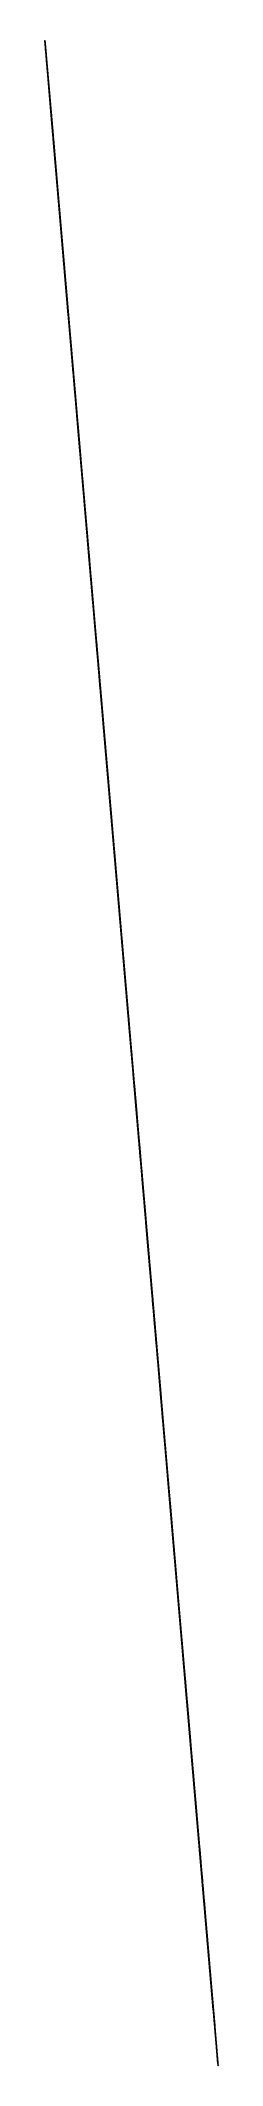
# Model space of a CAD drawing. Header units: millimetres. Extents: x 2645 to 248282, y -52826 to -1714.
# Drawn here: x 2645 to 4523, y -52826 to -30894 of the extents above.
import ezdxf

# ---------------------------------------------------------------- set-up
doc = ezdxf.new("R2010")
doc.units = ezdxf.units.MM
doc.header["$MEASUREMENT"] = 0
doc.linetypes.add('CENTER2', pattern=[1.125, 0.75, -0.125, 0.125, -0.125])
for name, color, linetype in [('Elevation Looking North-0', 7, 'Continuous'), ('Elevation Looking North-150-DS-B4-404', 1, 'Continuous'), ('Elevation Looking North-150-SL-B4-093', 14, 'Continuous'), ('Elevation Looking North-150-SL-B4-094', 14, 'Continuous'), ('Elevation Looking North-150-SL-B4-095', 14, 'Continuous'), ('Elevation Looking North-150-SL-B4-144', 14, 'Continuous'), ('Elevation Looking North-150-SL-B4-216', 85, 'Continuous'), ('Elevation Looking North-150-SL-B4-221', 85, 'Continuous'), ('Elevation Looking North-150-SL-B4-241', 14, 'Continuous'), ('Elevation Looking North-150-SL-B4-249', 85, 'Continuous'), ('Elevation Looking North-150-SL-B4-250', 14, 'Continuous'), ('Elevation Looking North-300-CEN-D3-224', 70, 'Continuous'), ('Elevation Looking North-300-CEN-D3-231', 70, 'Continuous'), ('Elevation Looking North-300-CEN-D3-258', 70, 'Continuous'), ('Elevation Looking North-300-FA-D4-030', 50, 'Continuous'), ('Elevation Looking North-300-FA-D4-234', 50, 'Continuous'), ('Elevation Looking North-300-FA-D4-256', 50, 'Continuous'), ('Elevation Looking North-50-IW-B4-023', 3, 'Continuous'), ('Elevation Looking North-50-PES-D1-029', 4, 'Continuous'), ('Elevation Looking North-50-PES-D1-229', 4, 'Continuous'), ('Elevation Looking North-50-PES-D1-243', 4, 'Continuous'), ('Elevation Looking North-50-PES-D1-345', 170, 'Continuous'), ('Elevation Looking North-50-PW-B4-375', 4, 'Continuous'), ('Elevation Looking North-A-FLOR', 192, 'Continuous'), ('Elevation Looking North-A-FLOR-HRAL', 11, 'Continuous'), ('Elevation Looking North-CENTER', 1, 'CENTER2'), ('Elevation Looking North-HATCH', 7, 'Continuous'), ('Elevation Looking North-JIB', 6, 'Continuous'), ('Elevation Looking North-MONO BEAM', 6, 'Continuous'), ('Elevation Looking North-POLYMER PLATFORM', 2, 'Continuous'), ('Elevation Looking North-PR-STEL-EQIP_DUCTS_CHUTES', 85, 'Continuous'), ('Elevation Looking North-PROPOSED_PIPE_SUPPORT_2', 6, 'Continuous'), ('Elevation Looking North-PROPOSED_PIPE_SUPPORT_3', 6, 'Continuous'), ('Elevation Looking North-RE', 5, 'Continuous'), ('Elevation Looking North-S-BEAM', 12, 'Continuous'), ('Elevation Looking North-S-COLS', 52, 'Continuous'), ('Elevation Looking North-SLUDGE TO STRAIN PRESS INLET', 3, 'Continuous'), ('Elevation Looking North-UCD756', 7, 'Continuous')]:
    doc.layers.add(name, color=color, linetype=linetype)
for name, color, linetype, true_color in [('Elevation Looking North-BUND', 7, 'Continuous', 0xe7f0ff), ('Elevation Looking North-PR-STEL-EQIP-PUMP_1_SEEPEX_BTVE70-24_100-18', 7, 'Continuous', 0x1111d0), ('Elevation Looking North-PR-STEL-EQIP-PUMP_2_SEEPEX_BTVE70-24_100-18', 7, 'Continuous', 0x1111d0), ('Elevation Looking North-PR-STEL-EQIP-PUMP_3_SEEPEX_BTVE70-24_100-18', 7, 'Continuous', 0x1111d0)]:
    doc.layers.add(name, color=color, linetype=linetype, true_color=true_color)

# ---------------------------------------------------------------- blocks, each defined once
blk = doc.blocks.new('*U793')
at = {"layer": 'Elevation Looking North-300-CEN-D3-258', "color": 0, "linetype": 'ByBlock', "lineweight": -2}
for p, q in [((2648, -30926, 22926), (2648, -30926, 22889)), ((2648, -30926, 23213), (2658, -31047, 23215)), ((2648, -30926, 22889), (2659, -31052, 22891)), ((2658, -31047, 23215), (2658, -31048, 23118)), ((2659, -31051, 22926), (2659, -31052, 22891))]:
    blk.add_line(p, q, dxfattribs=at)
at = {"layer": 'Elevation Looking North-HATCH'}
for points in [[(2648, -30926, 23051), (2646, -30910, 23024), (2644, -30878, 22970), (2646, -30910, 22916), (2648, -30926, 22889)], [(2648, -30926, 23213), (2646, -30910, 23186), (2644, -30878, 23132), (2646, -30910, 23078), (2648, -30926, 23051)]]:
    blk.add_open_spline(points, degree=3, dxfattribs=at)
blk = doc.blocks.new('*U794')
at = {"layer": 'Elevation Looking North-300-FA-D4-256', "color": 0, "linetype": 'ByBlock', "lineweight": -2}
for p, q in [((2648, -30926, 23720), (2648, -30926, 23695)), ((2648, -30926, 23791), (2648, -30926, 23780)), ((2648, -30926, 23695), (2825, -33000, 23695)), ((2828, -33033, 23695), (2948, -34430, 23695)), ((2964, -34621, 23695), (2974, -34740, 23695)), ((2989, -34908, 23695), (2993, -34952, 23695)), ((2998, -35013, 23695), (3009, -35146, 23695)), ((3016, -35221, 23695), (3022, -35300, 23695)), ((3113, -36355, 23695), (3141, -36688, 23695)), ((3141, -36688, 23702), (3141, -36688, 23695)), ((3141, -36688, 23791), (3141, -36688, 23762))]:
    blk.add_line(p, q, dxfattribs=at)
at = {"layer": 'Elevation Looking North-HATCH'}
for points in [[(2648, -30926, 23805), (2647, -30915, 23787), (2645, -30893, 23750), (2647, -30915, 23714), (2648, -30926, 23695)], [(2648, -30926, 23914), (2647, -30915, 23896), (2645, -30893, 23860), (2647, -30915, 23823), (2648, -30926, 23805)]]:
    blk.add_open_spline(points, degree=3, dxfattribs=at)
blk = doc.blocks.new('*U795')
at = {"layer": 'Elevation Looking North-150-DS-B4-404', "color": 0, "linetype": 'ByBlock', "lineweight": -2}
for p, q in [((2648, -30926, 23959), (2949, -34445, 23959)), ((2648, -30926, 23791), (2949, -34445, 23791)), ((2963, -34602, 23959), (2974, -34740, 23959)), ((2963, -34602, 23791), (2974, -34740, 23791)), ((2989, -34908, 23791), (2993, -34952, 23791)), ((3000, -35041, 23959), (3021, -35285, 23959)), ((3000, -35041, 23791), (3022, -35294, 23791)), ((3113, -36360, 23791), (3144, -36722, 23791)), ((3114, -36370, 23959), (3144, -36722, 23959))]:
    blk.add_line(p, q, dxfattribs=at)
at = {"layer": 'Elevation Looking North-CENTER'}
for p, q in [((2949, -34445, 23875), (2648, -30926, 23875)), ((2974, -34740, 23875), (2963, -34602, 23875)), ((2992, -34947, 23875), (2989, -34908, 23875)), ((3021, -35289, 23875), (3000, -35041, 23875)), ((3144, -36722, 23875), (3114, -36365, 23875))]:
    blk.add_line(p, q, dxfattribs=at)
at = {"layer": 'Elevation Looking North-HATCH'}
for points in [[(2648, -30926, 23875), (2647, -30918, 23861), (2646, -30901, 23833), (2647, -30918, 23805), (2648, -30926, 23791)], [(2648, -30926, 23959), (2647, -30918, 23945), (2646, -30901, 23917), (2647, -30918, 23889), (2648, -30926, 23875)]]:
    blk.add_open_spline(points, degree=3, dxfattribs=at)
blk = doc.blocks.new('*U796')
at = {"layer": 'Elevation Looking North-150-SL-B4-095', "color": 0, "linetype": 'ByBlock', "lineweight": -2}
for p, q in [((2648, -30926, 22434), (2781, -32481, 22434)), ((2648, -30926, 22266), (2781, -32481, 22266)), ((2807, -32780, 22266), (2948, -34430, 22266)), ((2964, -34621, 22266), (2968, -34665, 22266)), ((3091, -36098, 22266), (3159, -36891, 22266)), ((3133, -36594, 22434), (3159, -36891, 22434))]:
    blk.add_line(p, q, dxfattribs=at)
at = {"layer": 'Elevation Looking North-CENTER'}
for p, q in [((2781, -32481, 22350), (2648, -30926, 22350)), ((3159, -36891, 22350), (3133, -36594, 22350))]:
    blk.add_line(p, q, dxfattribs=at)
at = {"layer": 'Elevation Looking North-HATCH'}
for points in [[(2648, -30926, 22350), (2647, -30918, 22336), (2646, -30901, 22308), (2647, -30918, 22280), (2648, -30926, 22266)], [(2648, -30926, 22434), (2647, -30918, 22420), (2646, -30901, 22392), (2647, -30918, 22364), (2648, -30926, 22350)]]:
    blk.add_open_spline(points, degree=3, dxfattribs=at)
blk = doc.blocks.new('*U797')
at = {"layer": 'Elevation Looking North-150-SL-B4-249', "color": 0, "linetype": 'ByBlock', "lineweight": -2}
for p, q in [((2648, -30926, 24347), (2771, -32362, 24347)), ((2648, -30926, 24179), (2771, -32362, 24179)), ((2771, -32362, 24347), (2771, -32362, 24179))]:
    blk.add_line(p, q, dxfattribs=at)
at = {"layer": 'Elevation Looking North-CENTER'}
blk.add_line((2771, -32362, 24263), (2648, -30926, 24263), dxfattribs=at)
at = {"layer": 'Elevation Looking North-HATCH'}
for points in [[(2648, -30926, 24263), (2647, -30918, 24249), (2646, -30901, 24221), (2647, -30918, 24193), (2648, -30926, 24179)], [(2648, -30926, 24347), (2647, -30918, 24333), (2646, -30901, 24305), (2647, -30918, 24277), (2648, -30926, 24263)]]:
    blk.add_open_spline(points, degree=3, dxfattribs=at)
blk = doc.blocks.new('*U798')
at = {"layer": 'Elevation Looking North-CENTER'}
for p, q in [((2727, -31845, 23010), (2648, -30926, 23010)), ((2825, -33000, 23010), (2741, -32019, 23010)), ((2948, -34430, 23010), (2828, -33033, 23010)), ((2968, -34665, 23010), (2964, -34621, 23010)), ((3159, -36891, 23010), (3110, -36321, 23010))]:
    blk.add_line(p, q, dxfattribs=at)
at = {"layer": 'Elevation Looking North-HATCH'}
for points in [[(2648, -30926, 23010), (2647, -30918, 22996), (2646, -30901, 22968), (2647, -30918, 22940), (2648, -30926, 22926)], [(2648, -30926, 23095), (2647, -30918, 23081), (2646, -30901, 23053), (2647, -30918, 23025), (2648, -30926, 23010)]]:
    blk.add_open_spline(points, degree=3, dxfattribs=at)
at = {"layer": 'Elevation Looking North-RE', "color": 0, "linetype": 'ByBlock', "lineweight": -2}
for p, q in [((2648, -30926, 23057), (2648, -30926, 22926)), ((2648, -30926, 22926), (2725, -31828, 22926)), ((2743, -32036, 22926), (2825, -33000, 22926)), ((2828, -33033, 22926), (2948, -34430, 22926)), ((2964, -34621, 22926), (2968, -34665, 22926)), ((3111, -36340, 22926), (3159, -36891, 22926))]:
    blk.add_line(p, q, dxfattribs=at)
blk = doc.blocks.new('*U799')
at = {"layer": 'Elevation Looking North-150-DS-B4-404', "color": 0, "linetype": 'ByBlock', "lineweight": -2}
for p, q in [((2648, -30926, 23389), (2648, -30926, 23341)), ((2730, -31888, 23256), (2667, -31147, 23256)), ((2743, -32041, 23256), (2738, -31976, 23256)), ((3007, -35121, 23256), (2974, -34739, 23256)), ((3007, -35121, 23389), (3007, -35121, 23256))]:
    blk.add_line(p, q, dxfattribs=at)
at = {"layer": 'Elevation Looking North-CENTER'}
for p, q in [((2648, -30926, 23341), (2730, -31882, 23341)), ((2983, -34843, 23341), (3007, -35121, 23341))]:
    blk.add_line(p, q, dxfattribs=at)
at = {"layer": 'Elevation Looking North-HATCH'}
for points in [[(2648, -30926, 23341), (2647, -30918, 23327), (2646, -30901, 23299), (2647, -30918, 23271), (2648, -30926, 23256)], [(2648, -30926, 23425), (2647, -30918, 23411), (2646, -30901, 23383), (2647, -30918, 23355), (2648, -30926, 23341)]]:
    blk.add_open_spline(points, degree=3, dxfattribs=at)
blk = doc.blocks.new('*U800')
at = {"layer": 'Elevation Looking North-HATCH'}
for points in [[(2648, -30926, 22956), (2647, -30918, 22942), (2646, -30901, 22914), (2647, -30918, 22886), (2648, -30926, 22872)], [(2648, -30926, 23040), (2647, -30918, 23026), (2646, -30901, 22998), (2647, -30918, 22970), (2648, -30926, 22956)]]:
    blk.add_open_spline(points, degree=3, dxfattribs=at)
at = {"layer": 'Elevation Looking North-SLUDGE TO STRAIN PRESS INLET', "color": 0, "linetype": 'ByBlock', "lineweight": -2}
for p, q in [((2648, -30926, 22889), (2648, -30926, 22872)), ((2727, -31845, 22872), (2648, -30926, 22872)), ((2825, -33000, 22872), (2741, -32019, 22872)), ((2844, -33218, 22872), (2828, -33033, 22872))]:
    blk.add_line(p, q, dxfattribs=at)
blk = doc.blocks.new('*U801')
at = {"layer": 'Elevation Looking North-150-SL-B4-221', "color": 0, "linetype": 'ByBlock', "lineweight": -2}
for p, q in [((2648, -30926, 24017), (2846, -33235, 24017)), ((2846, -33235, 24017), (2846, -33235, 23959))]:
    blk.add_line(p, q, dxfattribs=at)
at = {"layer": 'Elevation Looking North-HATCH'}
for points in [[(2648, -30926, 23933), (2647, -30918, 23919), (2646, -30901, 23891), (2647, -30918, 23863), (2648, -30926, 23849)], [(2648, -30926, 24017), (2647, -30918, 24003), (2646, -30901, 23975), (2647, -30918, 23947), (2648, -30926, 23933)]]:
    blk.add_open_spline(points, degree=3, dxfattribs=at)
blk = doc.blocks.new('*U802')
at = {"layer": 'Elevation Looking North-150-SL-B4-216', "color": 0, "linetype": 'ByBlock', "lineweight": -2}
for p, q in [((2753, -32160, 24509), (2648, -30926, 24509)), ((2753, -32160, 24677), (2648, -30926, 24677)), ((2753, -32160, 24677), (2753, -32160, 24509))]:
    blk.add_line(p, q, dxfattribs=at)
at = {"layer": 'Elevation Looking North-CENTER'}
blk.add_line((2648, -30926, 24593), (2753, -32160, 24593), dxfattribs=at)
at = {"layer": 'Elevation Looking North-HATCH'}
for points in [[(2648, -30926, 24593), (2647, -30918, 24579), (2646, -30901, 24551), (2647, -30918, 24523), (2648, -30926, 24509)], [(2648, -30926, 24677), (2647, -30918, 24663), (2646, -30901, 24635), (2647, -30918, 24607), (2648, -30926, 24593)]]:
    blk.add_open_spline(points, degree=3, dxfattribs=at)
blk = doc.blocks.new('*U803')
at = {"layer": 'Elevation Looking North-150-SL-B4-095', "color": 0, "linetype": 'ByBlock', "lineweight": -2}
for p, q in [((2648, -30926, 22698), (2648, -30926, 22596)), ((2648, -30926, 22596), (2659, -31052, 22596)), ((2649, -30945, 22764), (2650, -30956, 22764)), ((2653, -30988, 22764), (2659, -31052, 22764)), ((2659, -31052, 22596), (2659, -31052, 22764))]:
    blk.add_line(p, q, dxfattribs=at)
at = {"layer": 'Elevation Looking North-CENTER'}
for p, q in [((2652, -30973, 22680), (2648, -30926, 22680)), ((2659, -31052, 22680), (2653, -30988, 22680))]:
    blk.add_line(p, q, dxfattribs=at)
at = {"layer": 'Elevation Looking North-HATCH'}
for points in [[(2648, -30926, 22680), (2647, -30918, 22666), (2646, -30901, 22638), (2647, -30918, 22610), (2648, -30926, 22596)], [(2648, -30926, 22764), (2647, -30918, 22750), (2646, -30901, 22722), (2647, -30918, 22694), (2648, -30926, 22680)]]:
    blk.add_open_spline(points, degree=3, dxfattribs=at)
blk = doc.blocks.new('*U804')
at = {"layer": 'Elevation Looking North-HATCH'}
for points in [[(2648, -30926, 23336), (2647, -30918, 23322), (2646, -30901, 23294), (2647, -30918, 23266), (2648, -30926, 23252)], [(2648, -30926, 23420), (2647, -30918, 23406), (2646, -30901, 23378), (2647, -30918, 23350), (2648, -30926, 23336)]]:
    blk.add_open_spline(points, degree=3, dxfattribs=at)
at = {"layer": 'Elevation Looking North-SLUDGE TO STRAIN PRESS INLET', "color": 0, "linetype": 'ByBlock', "lineweight": -2}
for p, q in [((2730, -31885, 23252), (2667, -31147, 23252)), ((2744, -32049, 23252), (2738, -31979, 23252))]:
    blk.add_line(p, q, dxfattribs=at)
blk = doc.blocks.new('*U805')
at = {"layer": 'Elevation Looking North-CENTER'}
for p, q in [((2648, -30926, 23616), (2732, -31911, 23616)), ((2736, -31956, 23616), (2825, -33000, 23616)), ((2828, -33033, 23616), (2948, -34430, 23616)), ((2964, -34621, 23616), (2974, -34740, 23616)), ((2989, -34908, 23616), (2993, -34952, 23616)), ((2998, -35013, 23616), (3009, -35146, 23616)), ((3016, -35221, 23616), (3023, -35305, 23616))]:
    blk.add_line(p, q, dxfattribs=at)
at = {"layer": 'Elevation Looking North-HATCH'}
for points in [[(2648, -30926, 23616), (2647, -30920, 23607), (2646, -30909, 23588), (2647, -30920, 23569), (2648, -30926, 23559)], [(2648, -30926, 23673), (2647, -30920, 23664), (2646, -30909, 23645), (2647, -30920, 23626), (2648, -30926, 23616)]]:
    blk.add_open_spline(points, degree=3, dxfattribs=at)
at = {"layer": 'Elevation Looking North-RE', "color": 0, "linetype": 'ByBlock', "lineweight": -2}
for p, q in [((2733, -31925, 23673), (2648, -30926, 23673)), ((2825, -33000, 23673), (2735, -31939, 23673)), ((2948, -34430, 23673), (2828, -33033, 23673)), ((2974, -34740, 23673), (2964, -34621, 23673)), ((2993, -34952, 23673), (2989, -34908, 23673)), ((3009, -35146, 23673), (2998, -35013, 23673)), ((3022, -35301, 23673), (3016, -35221, 23673))]:
    blk.add_line(p, q, dxfattribs=at)
blk = doc.blocks.new('*U806')
at = {"layer": 'Elevation Looking North-CENTER'}
for p, q in [((2648, -30926, 23087), (2722, -31793, 23087)), ((2746, -32071, 23087), (2949, -34445, 23087)), ((2963, -34602, 23087), (2968, -34665, 23087)), ((3110, -36321, 23087), (3159, -36891, 23087)), ((3197, -37343, 23087), (3208, -37472, 23087))]:
    blk.add_line(p, q, dxfattribs=at)
at = {"layer": 'Elevation Looking North-HATCH'}
for points in [[(2648, -30926, 23087), (2648, -30923, 23082), (2647, -30917, 23072), (2648, -30923, 23062), (2648, -30926, 23057)], [(2648, -30926, 23118), (2648, -30923, 23113), (2647, -30917, 23102), (2648, -30923, 23092), (2648, -30926, 23087)]]:
    blk.add_open_spline(points, degree=3, dxfattribs=at)
at = {"layer": 'Elevation Looking North-RE', "color": 0, "linetype": 'ByBlock', "lineweight": -2}
for p, q in [((2726, -31844, 23057), (2648, -30926, 23057)), ((2723, -31801, 23118), (2648, -30926, 23118)), ((2949, -34445, 23057), (2741, -32020, 23057)), ((2949, -34445, 23118), (2745, -32063, 23118)), ((2968, -34665, 23057), (2963, -34602, 23057)), ((3025, -35334, 23118), (2963, -34602, 23118)), ((3159, -36891, 23057), (3110, -36321, 23057)), ((3159, -36891, 23118), (3110, -36321, 23118)), ((3208, -37472, 23057), (3197, -37343, 23057)), ((3208, -37472, 23118), (3197, -37343, 23118)), ((3210, -37491, 23057), (3209, -37486, 23057)), ((3210, -37491, 23088), (3210, -37491, 23057))]:
    blk.add_line(p, q, dxfattribs=at)
blk = doc.blocks.new('*U807')
at = {"layer": 'Elevation Looking North-50-PES-D1-243', "color": 0, "linetype": 'ByBlock', "lineweight": -2}
for p, q in [((2846, -33243, 24996), (2648, -30926, 24996)), ((2839, -33164, 25057), (2648, -30926, 25057)), ((2953, -34495, 25057), (2854, -33328, 25057)), ((2991, -34937, 24996), (2860, -33407, 24996)), ((2995, -34981, 25057), (2956, -34526, 25057)), ((3005, -35100, 25057), (3000, -35041, 25057)), ((3007, -35120, 24996), (3007, -35117, 24996)), ((3007, -35120, 25057), (3007, -35117, 25057)), ((3015, -35220, 25057), (3008, -35137, 25057)), ((3127, -36518, 25057), (3120, -36435, 25057)), ((3131, -36572, 25057), (3130, -36560, 25057)), ((3147, -36756, 25057), (3135, -36614, 25057)), ((3191, -37273, 24996), (3166, -36975, 24996)), ((3197, -37345, 25057), (3166, -36975, 25057))]:
    blk.add_line(p, q, dxfattribs=at)
at = {"layer": 'Elevation Looking North-CENTER'}
for p, q in [((2648, -30926, 25027), (2843, -33204, 25027)), ((2857, -33368, 25027), (2953, -34495, 25027)), ((2956, -34526, 25027), (2995, -34981, 25027)), ((3000, -35041, 25027), (3005, -35100, 25027)), ((3007, -35117, 25027), (3007, -35120, 25027)), ((3008, -35137, 25027), (3016, -35221, 25027)), ((3119, -36433, 25027), (3126, -36506, 25027)), ((3136, -36626, 25027), (3147, -36756, 25027)), ((3166, -36975, 25027), (3192, -37287, 25027))]:
    blk.add_line(p, q, dxfattribs=at)
at = {"layer": 'Elevation Looking North-HATCH'}
for points in [[(2648, -30926, 25027), (2648, -30923, 25022), (2647, -30917, 25012), (2648, -30923, 25001), (2648, -30926, 24996)], [(2648, -30926, 25057), (2648, -30923, 25052), (2647, -30917, 25042), (2648, -30923, 25032), (2648, -30926, 25027)]]:
    blk.add_open_spline(points, degree=3, dxfattribs=at)
blk = doc.blocks.new('*U808')
at = {"layer": 'Elevation Looking North-50-PW-B4-375', "color": 0, "linetype": 'ByBlock', "lineweight": -2}
for p, q in [((2659, -31057, 23720), (2648, -30926, 23720)), ((2659, -31057, 23780), (2648, -30926, 23780))]:
    blk.add_line(p, q, dxfattribs=at)
at = {"layer": 'Elevation Looking North-CENTER'}
blk.add_line((2648, -30926, 23750), (2659, -31057, 23750), dxfattribs=at)
at = {"layer": 'Elevation Looking North-HATCH'}
for points in [[(2648, -30926, 23750), (2648, -30923, 23745), (2647, -30917, 23735), (2648, -30923, 23725), (2648, -30926, 23720)], [(2648, -30926, 23780), (2648, -30923, 23775), (2647, -30917, 23765), (2648, -30923, 23755), (2648, -30926, 23750)]]:
    blk.add_open_spline(points, degree=3, dxfattribs=at)
blk = doc.blocks.new('*U809')
at = {"layer": 'Elevation Looking North-CENTER'}
for p, q in [((2648, -30926, 23419), (2733, -31920, 23419)), ((2735, -31944, 23419), (2747, -32078, 23419)), ((2755, -32178, 23419), (2949, -34445, 23419)), ((2963, -34602, 23419), (2970, -34687, 23419)), ((2987, -34884, 23419), (2993, -34952, 23419)), ((2998, -35013, 23419), (3024, -35316, 23419)), ((3111, -36338, 23419), (3159, -36891, 23419))]:
    blk.add_line(p, q, dxfattribs=at)
at = {"layer": 'Elevation Looking North-HATCH'}
for points in [[(2648, -30926, 23419), (2648, -30923, 23414), (2647, -30917, 23404), (2648, -30923, 23394), (2648, -30926, 23389)], [(2648, -30926, 23449), (2648, -30923, 23444), (2647, -30917, 23434), (2648, -30923, 23424), (2648, -30926, 23419)]]:
    blk.add_open_spline(points, degree=3, dxfattribs=at)
at = {"layer": 'Elevation Looking North-RE', "color": 0, "linetype": 'ByBlock', "lineweight": -2}
for p, q in [((2730, -31884, 23389), (2648, -30926, 23389)), ((2733, -31920, 23449), (2648, -30926, 23449)), ((2739, -31988, 23449), (2735, -31944, 23449)), ((2742, -32031, 23389), (2738, -31980, 23389)), ((2751, -32126, 23449), (2742, -32024, 23449)), ((2949, -34445, 23449), (2755, -32176, 23449)), ((2972, -34714, 23449), (2963, -34602, 23449)), ((2993, -34952, 23389), (2986, -34872, 23389)), ((2993, -34952, 23449), (2988, -34894, 23449)), ((3024, -35318, 23389), (2998, -35013, 23389)), ((3024, -35315, 23449), (2998, -35013, 23449)), ((3159, -36891, 23389), (3111, -36336, 23389)), ((3159, -36891, 23449), (3111, -36340, 23449))]:
    blk.add_line(p, q, dxfattribs=at)
blk = doc.blocks.new('*U810')
at = {"layer": 'Elevation Looking North-50-IW-B4-023', "color": 0, "linetype": 'ByBlock', "lineweight": -2}
for p, q in [((2659, -31051, 23554), (2648, -30926, 23554)), ((2659, -31051, 23615), (2648, -30926, 23615)), ((2659, -31051, 23615), (2659, -31051, 23554))]:
    blk.add_line(p, q, dxfattribs=at)
at = {"layer": 'Elevation Looking North-CENTER'}
blk.add_line((2648, -30926, 23585), (2659, -31051, 23585), dxfattribs=at)
at = {"layer": 'Elevation Looking North-HATCH'}
for points in [[(2648, -30926, 23585), (2648, -30923, 23580), (2647, -30917, 23569), (2648, -30923, 23559), (2648, -30926, 23554)], [(2648, -30926, 23615), (2648, -30923, 23610), (2647, -30917, 23600), (2648, -30923, 23590), (2648, -30926, 23585)]]:
    blk.add_open_spline(points, degree=3, dxfattribs=at)
blk = doc.blocks.new('*U811')
at = {"layer": 'Elevation Looking North-CENTER'}
blk.add_line((2648, -30926, 23253), (2659, -31057, 23253), dxfattribs=at)
at = {"layer": 'Elevation Looking North-HATCH'}
for points in [[(2648, -30926, 23253), (2648, -30923, 23248), (2647, -30917, 23238), (2648, -30923, 23228), (2648, -30926, 23223)], [(2648, -30926, 23283), (2648, -30923, 23278), (2647, -30917, 23268), (2648, -30923, 23258), (2648, -30926, 23253)]]:
    blk.add_open_spline(points, degree=3, dxfattribs=at)
at = {"layer": 'Elevation Looking North-RE', "color": 0, "linetype": 'ByBlock', "lineweight": -2}
for p, q in [((2659, -31057, 23223), (2648, -30926, 23223)), ((2659, -31057, 23283), (2648, -30926, 23283))]:
    blk.add_line(p, q, dxfattribs=at)
blk = doc.blocks.new('*U812')
at = {"layer": 'Elevation Looking North-BUND', "color": 0, "linetype": 'ByBlock', "lineweight": -2}
for p, q in [((2648, -30926, 22098), (2648, -30926, 22248)), ((2648, -30926, 22098), (2748, -32098, 22098)), ((2748, -32098, 22248), (2648, -30926, 22248)), ((2748, -32098, 22248), (2748, -32098, 22098))]:
    blk.add_line(p, q, dxfattribs=at)
blk = doc.blocks.new('*U813')
at = {"layer": 'Elevation Looking North-A-FLOR', "color": 0, "linetype": 'ByBlock', "lineweight": -2}
for p, q in [((2648, -30926, 21630), (3211, -37499, 21700)), ((3211, -37499, 22000), (2648, -30926, 21930)), ((2648, -30926, 21930), (2648, -30926, 21630)), ((2648, -30926, 21930), (2648, -30926, 21930)), ((2648, -30926, 21930), (3052, -35646, 21980)), ((3091, -36098, 21985), (3159, -36891, 21993)), ((3197, -37343, 21998), (3210, -37498, 22000)), ((3211, -37499, 21700), (3211, -37499, 22000)), ((3211, -37499, 22000), (3211, -37499, 22000))]:
    blk.add_line(p, q, dxfattribs=at)
blk = doc.blocks.new('*U814')
at = {"layer": 'Elevation Looking North-A-FLOR', "color": 0, "linetype": 'ByBlock', "lineweight": -2}
for p, q in [((2648, -30926, 21930), (2648, -30926, 22000)), ((2648, -30926, 21930), (2648, -30926, 21930)), ((2648, -30926, 22000), (2949, -34445, 22000)), ((3052, -35646, 21980), (2648, -30926, 21930)), ((2963, -34602, 22000), (3052, -35646, 22000)), ((3091, -36098, 22000), (3159, -36891, 22000)), ((3159, -36891, 21994), (3091, -36098, 21985)), ((3197, -37343, 22000), (3210, -37496, 22000)), ((3210, -37496, 22000), (3197, -37343, 21998)), ((3210, -37496, 22000), (3210, -37496, 22000))]:
    blk.add_line(p, q, dxfattribs=at)
blk = doc.blocks.new('*U815')
at = {"layer": 'Elevation Looking North-A-FLOR', "color": 0, "linetype": 'ByBlock', "lineweight": -2}
for p, q in [((2648, -30926, 21629), (2648, -30926, 21630)), ((2648, -30926, 22000), (2648, -30926, 22000)), ((2990, -34925, 21629), (2648, -30926, 21629)), ((2648, -30926, 22000), (2949, -34445, 22000)), ((2963, -34602, 22000), (3052, -35646, 22000)), ((3091, -36098, 22000), (3159, -36891, 22000)), ((3197, -37343, 22000), (3211, -37499, 22000)), ((3519, -41103, 22000), (3564, -41624, 22000)), ((3602, -42076, 22000), (3670, -42869, 22000)), ((3709, -43321, 22000), (4076, -47602, 22000)), ((4114, -48054, 22000), (4182, -48847, 22000)), ((4221, -49299, 22000), (4445, -51913, 22000)), ((4513, -52711, 21629), (4445, -51913, 21629)), ((4445, -51913, 21629), (4445, -51913, 21629)), ((4445, -51913, 22000), (4445, -51913, 21629)), ((4513, -52711, 22000), (4445, -51913, 22000)), ((4445, -51913, 22000), (4445, -51913, 22000)), ((4445, -51913, 22000), (4445, -51913, 22000)), ((4513, -52711, 21629), (4513, -52711, 22000))]:
    blk.add_line(p, q, dxfattribs=at)
blk = doc.blocks.new('*U816')
at = {"layer": 'Elevation Looking North-S-BEAM', "color": 0, "linetype": 'ByBlock', "lineweight": -2}
for p, q in [((2648, -30926, 29440), (2648, -30926, 29455)), ((2648, -30926, 29455), (2648, -30926, 30027)), ((2648, -30926, 30027), (2648, -30926, 30042)), ((2648, -30926, 30027), (4472, -52229, 30027)), ((2648, -30926, 29455), (4472, -52229, 29455)), ((2648, -30926, 29440), (2950, -34457, 29440)), ((2648, -30926, 30042), (4472, -52229, 30042)), ((2961, -34589, 29440), (3456, -40367, 29440)), ((3468, -40500, 29440), (3964, -46303, 29440)), ((3976, -46435, 29440), (4471, -52224, 29440))]:
    blk.add_line(p, q, dxfattribs=at)
blk = doc.blocks.new('*U817')
at = {"layer": 'Elevation Looking North-BUND', "color": 0, "linetype": 'ByBlock', "lineweight": -2}
for p, q in [((2648, -30926, 22098), (2648, -30926, 22248)), ((2648, -30926, 22098), (2748, -32098, 22098)), ((2748, -32098, 22248), (2648, -30926, 22248)), ((2748, -32098, 22248), (2748, -32098, 22098))]:
    blk.add_line(p, q, dxfattribs=at)
blk = doc.blocks.new('*U818')
at = {"layer": 'Elevation Looking North-POLYMER PLATFORM', "color": 0, "linetype": 'ByBlock', "lineweight": -2}
for p, q in [((2648, -30926, 25639), (2648, -30926, 25739)), ((2777, -32440, 25739), (2648, -30926, 25739)), ((2648, -30926, 25639), (2775, -32407, 25639)), ((2775, -32407, 25639), (2857, -33374, 24896)), ((2777, -32440, 25739), (2860, -33408, 24996)), ((2946, -34404, 24896), (2857, -33374, 24896)), ((2946, -34404, 24996), (2860, -33408, 24996)), ((2946, -34404, 24896), (2946, -34404, 24996))]:
    blk.add_line(p, q, dxfattribs=at)
blk = doc.blocks.new('*U819')
at = {"layer": 'Elevation Looking North-50-PES-D1-345', "color": 0, "linetype": 'ByBlock', "lineweight": -2}
for p, q in [((2648, -30926, 22766), (2648, -30926, 22732)), ((2648, -30926, 22732), (2648, -30926, 22698)), ((2648, -30926, 22766), (2649, -30945, 22766)), ((2648, -30926, 22698), (2649, -30945, 22698)), ((2649, -30945, 22698), (2649, -30945, 22766)), ((2649, -30945, 22756), (2650, -30956, 22756)), ((2649, -30945, 22708), (2650, -30956, 22708)), ((2650, -30956, 22698), (2650, -30956, 22766)), ((2650, -30956, 22766), (2652, -30973, 22766)), ((2650, -30956, 22698), (2652, -30973, 22698)), ((2652, -30973, 22666), (2652, -30973, 22798)), ((2652, -30973, 22798), (2653, -30988, 22798)), ((2652, -30973, 22666), (2653, -30988, 22666)), ((2653, -30988, 22666), (2653, -30988, 22798))]:
    blk.add_line(p, q, dxfattribs=at)
blk = doc.blocks.new('*U820')
at = {"layer": 'Elevation Looking North-300-CEN-D3-258', "color": 0, "linetype": 'ByBlock', "lineweight": -2}
for p, q in [((2658, -31048, 23118), (2658, -31047, 23215)), ((2658, -31047, 23215), (2729, -31870, 23228)), ((2659, -31052, 22891), (2659, -31051, 22926)), ((2659, -31052, 22891), (2727, -31845, 22903)), ((2739, -31993, 23230), (2747, -32081, 23231)), ((2741, -32019, 22906), (2825, -33000, 22922)), ((2755, -32178, 23233), (2804, -32745, 23242)), ((2828, -33033, 22922), (2850, -33288, 22926))]:
    blk.add_line(p, q, dxfattribs=at)
at = {"layer": 'Elevation Looking North-CENTER'}
for p, q in [((3009, -35146, 23118), (3008, -35137, 23118)), ((3025, -35334, 23121), (3016, -35221, 23119)), ((3159, -36891, 23145), (3110, -36321, 23136))]:
    blk.add_line(p, q, dxfattribs=at)
blk = doc.blocks.new('*U821')
at = {"layer": 'Elevation Looking North-50-IW-B4-023', "color": 0, "linetype": 'ByBlock', "lineweight": -2}
for p, q in [((2664, -31114, 23554), (2659, -31051, 23554)), ((2664, -31114, 23615), (2659, -31051, 23615)), ((2669, -31178, 23554), (2664, -31115, 23554)), ((2669, -31178, 23615), (2664, -31115, 23615))]:
    blk.add_line(p, q, dxfattribs=at)
at = {"layer": 'Elevation Looking North-CENTER'}
for p, q in [((2659, -31051, 23585), (2661, -31084, 23585)), ((2667, -31144, 23585), (2669, -31178, 23585))]:
    blk.add_line(p, q, dxfattribs=at)
blk = doc.blocks.new('*U822')
at = {"layer": 'Elevation Looking North-150-SL-B4-094', "color": 0, "linetype": 'ByBlock', "lineweight": -2}
for p, q in [((2659, -31052, 22764), (2659, -31052, 22596)), ((2659, -31052, 22764), (2663, -31100, 22772)), ((2659, -31052, 22596), (2663, -31100, 22588)), ((2663, -31100, 22820), (2663, -31100, 22540)), ((2664, -31117, 22540), (2663, -31100, 22540)), ((2664, -31117, 22820), (2663, -31100, 22820)), ((2664, -31117, 22540), (2664, -31117, 22820))]:
    blk.add_line(p, q, dxfattribs=at)
at = {"layer": 'Elevation Looking North-CENTER'}
blk.add_line((2664, -31117, 22680), (2659, -31052, 22680), dxfattribs=at)
blk = doc.blocks.new('*U823')
at = {"layer": 'Elevation Looking North-50-PW-B4-375', "color": 0, "linetype": 'ByBlock', "lineweight": -2}
for p, q in [((2659, -31057, 23783), (2659, -31057, 23717)), ((2660, -31071, 23717), (2659, -31057, 23717)), ((2660, -31071, 23783), (2659, -31057, 23783)), ((2660, -31071, 23717), (2660, -31071, 23783)), ((2660, -31071, 23720), (2663, -31101, 23720)), ((2663, -31101, 23780), (2660, -31071, 23780))]:
    blk.add_line(p, q, dxfattribs=at)
at = {"layer": 'Elevation Looking North-50-PW-B4-375', "color": 0, "linetype": 'ByBlock', "lineweight": -2, "extrusion": (-0.996355, -0.085306, 0)}
blk.add_circle((31228, 23750), 32.9, dxfattribs=at)
at = {"layer": 'Elevation Looking North-CENTER'}
blk.add_line((2661, -31076, 23750), (2661, -31084, 23750), dxfattribs=at)
blk = doc.blocks.new('*U824')
at = {"layer": 'Elevation Looking North-CENTER'}
blk.add_line((2661, -31076, 23253), (2661, -31084, 23253), dxfattribs=at)
at = {"layer": 'Elevation Looking North-RE', "color": 0, "linetype": 'ByBlock', "lineweight": -2}
for p, q in [((2659, -31057, 23286), (2659, -31057, 23220)), ((2660, -31071, 23220), (2659, -31057, 23220)), ((2660, -31071, 23286), (2659, -31057, 23286)), ((2660, -31071, 23220), (2660, -31071, 23286)), ((2660, -31071, 23223), (2663, -31101, 23223)), ((2663, -31101, 23283), (2660, -31071, 23283))]:
    blk.add_line(p, q, dxfattribs=at)
at = {"layer": 'Elevation Looking North-RE', "color": 0, "linetype": 'ByBlock', "lineweight": -2, "extrusion": (-0.996355, -0.085306, 0)}
blk.add_circle((31228, 23253), 32.9, dxfattribs=at)
blk = doc.blocks.new('*U825')
at = {"layer": 'Elevation Looking North-RE', "color": 0, "linetype": 'ByBlock', "lineweight": -2, "extrusion": (0.996355, 0.085306, 3.34139e-49)}
blk.add_circle((-31228, 23253), 30.2, dxfattribs=at)
blk = doc.blocks.new('*U826')
at = {"layer": 'Elevation Looking North-50-PW-B4-375', "color": 0, "linetype": 'ByBlock', "lineweight": -2, "extrusion": (0.996355, 0.085306, 2.40797e-49)}
blk.add_circle((-31228, 23750), 30.2, dxfattribs=at)
blk = doc.blocks.new('*U827')
at = {"layer": 'Elevation Looking North-50-IW-B4-023', "color": 0, "linetype": 'ByBlock', "lineweight": -2, "extrusion": (0.996355, 0.085306, 5.5095e-49)}
blk.add_circle((-31228, 23585), 30.2, dxfattribs=at)
blk = doc.blocks.new('*U828')
at = {"layer": 'Elevation Looking North-150-SL-B4-094', "color": 0, "linetype": 'ByBlock', "lineweight": -2}
for p, q in [((2664, -31117, 22820), (2664, -31117, 22540)), ((2664, -31117, 22820), (2664, -31120, 22820)), ((2664, -31117, 22540), (2664, -31120, 22540)), ((2664, -31120, 22540), (2664, -31120, 22820))]:
    blk.add_line(p, q, dxfattribs=at)
blk = doc.blocks.new('*U829')
at = {"layer": 'Elevation Looking North-150-SL-B4-094', "color": 0, "linetype": 'ByBlock', "lineweight": -2}
for p, q in [((2664, -31120, 22820), (2664, -31120, 22540)), ((2664, -31120, 22820), (2666, -31137, 22820)), ((2664, -31120, 22540), (2666, -31137, 22540)), ((2666, -31137, 22540), (2666, -31137, 22820)), ((2670, -31185, 22596), (2666, -31137, 22588)), ((2670, -31185, 22764), (2666, -31137, 22772)), ((2670, -31185, 22596), (2670, -31185, 22764))]:
    blk.add_line(p, q, dxfattribs=at)
at = {"layer": 'Elevation Looking North-CENTER'}
blk.add_line((2664, -31120, 22680), (2670, -31185, 22680), dxfattribs=at)
blk = doc.blocks.new('*U830')
at = {"layer": 'Elevation Looking North-50-IW-B4-023', "color": 0, "linetype": 'ByBlock', "lineweight": -2}
for p, q in [((2669, -31178, 23554), (2669, -31178, 23615)), ((2726, -31839, 23554), (2669, -31178, 23554)), ((2732, -31913, 23615), (2669, -31178, 23615)), ((2733, -31916, 23554), (2729, -31874, 23554)), ((2949, -34445, 23615), (2736, -31959, 23615)), ((2949, -34445, 23554), (2737, -31962, 23554)), ((2974, -34740, 23554), (2963, -34602, 23554)), ((2974, -34740, 23615), (2963, -34602, 23615)), ((2993, -34952, 23554), (2989, -34908, 23554)), ((2993, -34952, 23615), (2989, -34908, 23615)), ((3023, -35308, 23554), (2998, -35013, 23554)), ((3023, -35305, 23615), (2998, -35013, 23615)), ((3159, -36891, 23554), (3112, -36346, 23554)), ((3159, -36891, 23615), (3112, -36350, 23615)), ((3199, -37362, 23554), (3197, -37343, 23554)), ((3199, -37362, 23615), (3197, -37343, 23615)), ((3211, -37499, 23554), (3204, -37422, 23554)), ((3211, -37499, 23615), (3204, -37422, 23615)), ((3223, -37639, 23554), (3216, -37559, 23554)), ((3223, -37639, 23615), (3216, -37559, 23615)), ((3263, -38110, 23554), (3232, -37749, 23554)), ((3263, -38110, 23615), (3232, -37749, 23615)), ((3263, -38110, 23615), (3263, -38110, 23554))]:
    blk.add_line(p, q, dxfattribs=at)
at = {"layer": 'Elevation Looking North-CENTER'}
for p, q in [((2669, -31178, 23585), (2729, -31871, 23585)), ((2733, -31916, 23585), (2733, -31920, 23585)), ((2735, -31944, 23585), (2736, -31959, 23585)), ((2738, -31977, 23585), (2949, -34445, 23585)), ((2963, -34602, 23585), (2974, -34740, 23585)), ((2989, -34908, 23585), (2993, -34952, 23585)), ((2998, -35013, 23585), (3023, -35307, 23585)), ((3112, -36348, 23585), (3159, -36891, 23585)), ((3197, -37343, 23585), (3199, -37362, 23585)), ((3204, -37422, 23585), (3211, -37499, 23585)), ((3216, -37559, 23585), (3223, -37639, 23585)), ((3232, -37749, 23585), (3263, -38110, 23585))]:
    blk.add_line(p, q, dxfattribs=at)
blk = doc.blocks.new('*U831')
at = {"layer": 'Elevation Looking North-150-SL-B4-095', "color": 0, "linetype": 'ByBlock', "lineweight": -2}
for p, q in [((2722, -31791, 22764), (2670, -31185, 22764)), ((2670, -31185, 22596), (2722, -31791, 22596))]:
    blk.add_line(p, q, dxfattribs=at)
at = {"layer": 'Elevation Looking North-CENTER'}
blk.add_line((2670, -31185, 22680), (2720, -31768, 22680), dxfattribs=at)
blk = doc.blocks.new('*U832')
at = {"layer": 'Elevation Looking North-150-SL-B4-094', "color": 0, "linetype": 'ByBlock', "lineweight": -2, "extrusion": (-0.996355, -0.085306, 0)}
for start, end in [(121.8214, 238.1786), (301.8214, 329.3412), (30.6588, 58.1786)]:
    blk.add_arc((32049, 22680), 165, start, end, dxfattribs=at)
blk = doc.blocks.new('*U833')
at = {"layer": 'Elevation Looking North-150-SL-B4-093', "color": 0, "linetype": 'ByBlock', "lineweight": -2}
for p, q in [((2722, -31790, 23101), (2746, -32074, 23101)), ((2733, -31925, 23315), (2722, -31790, 23101)), ((2725, -31833, 23079), (2742, -32031, 23079)), ((2725, -31833, 23081), (2725, -31833, 23079)), ((2726, -31841, 23101), (2726, -31841, 23098)), ((2733, -31920, 23494), (2727, -31845, 23543)), ((2733, -31920, 23524), (2728, -31859, 23564)), ((2733, -31920, 23552), (2728, -31867, 23587)), ((2733, -31920, 23582), (2730, -31881, 23608)), ((2733, -31920, 23611), (2730, -31889, 23631)), ((2733, -31920, 23641), (2731, -31903, 23652)), ((2733, -31920, 23326), (2735, -31943, 23326)), ((2735, -31944, 23663), (2733, -31920, 23663)), ((2733, -31920, 23573), (2733, -31920, 23612)), ((2733, -31920, 23515), (2733, -31920, 23553)), ((2733, -31920, 23326), (2733, -31920, 23495)), ((2733, -31920, 23631), (2733, -31920, 23663)), ((2733, -31925, 23315), (2735, -31939, 23315)), ((2736, -31961, 23583), (2734, -31937, 23599)), ((2738, -31983, 23510), (2734, -31937, 23541)), ((2740, -32005, 23437), (2734, -31937, 23483)), ((2735, -31939, 23315), (2746, -32074, 23101)), ((2735, -31943, 23319), (2735, -31943, 23326)), ((2735, -31943, 23319), (2753, -32156, 23183)), ((2738, -31975, 23604), (2735, -31944, 23625)), ((2735, -31944, 23566), (2735, -31944, 23594)), ((2740, -31997, 23531), (2735, -31944, 23566)), ((2735, -31944, 23507), (2735, -31944, 23536)), ((2741, -32019, 23458), (2735, -31944, 23508)), ((2735, -31944, 23334), (2735, -31944, 23478)), ((2735, -31944, 23624), (2735, -31944, 23663)), ((2735, -31944, 23334), (2753, -32156, 23468)), ((2742, -32023, 23101), (2742, -32023, 23098)), ((2742, -32031, 23081), (2742, -32031, 23079)), ((2753, -32156, 23183), (2753, -32156, 23326)), ((2753, -32156, 23326), (2753, -32156, 23468)), ((2755, -32176, 23425), (2755, -32178, 23425)), ((2755, -32176, 23226), (2755, -32178, 23226)), ((2755, -32178, 23226), (2755, -32178, 23425))]:
    blk.add_line(p, q, dxfattribs=at)
at = {"layer": 'Elevation Looking North-150-SL-B4-093', "color": 0, "linetype": 'ByBlock', "lineweight": -2, "extrusion": (0.996355, 0.085306, -1.07832e-28)}
for centre, start, end in [((-31968, 23554), 303.4235, 123.4235), ((-31991, 23598), 303.4235, 123.4235), ((-32013, 23641), 303.4235, 123.4235), ((-32085, 23594), 123.4235, 303.4235), ((-32107, 23521), 123.4235, 303.4235), ((-32129, 23448), 123.4235, 303.4235)]:
    blk.add_arc(centre, 12.5, start, end, dxfattribs=at)
at = {"layer": 'Elevation Looking North-150-SL-B4-093', "color": 0, "linetype": 'ByBlock', "lineweight": -2, "extrusion": (0.996355, 0.085306, 1.15643e-27)}
blk.add_arc((-32049, 23326), 12.5, 302.3474, 360, dxfattribs=at)
at = {"layer": 'Elevation Looking North-150-SL-B4-093', "color": 0, "linetype": 'ByBlock', "lineweight": -2, "extrusion": (0.996355, 0.085306, 2.14976e-30)}
blk.add_arc((-32049, 23663), 12.5, 0, 180, dxfattribs=at)
at = {"layer": 'Elevation Looking North-150-SL-B4-093', "color": 0, "linetype": 'ByBlock', "lineweight": -2, "extrusion": (0.996355, 0.085306, 3.84665e-28)}
blk.add_arc((-32049, 23326), 12.5, 212.3474, 237.6526, dxfattribs=at)
at = {"layer": 'Elevation Looking North-150-SL-B4-093', "color": 0, "linetype": 'ByBlock', "lineweight": -2, "extrusion": (0.996355, 0.085306, 0)}
blk.add_ellipse((2727, -31852, 23554), major_axis=(0.6, -6.9, 10.4), ratio=0.640768, start_param=3.141593, end_param=6.283185, dxfattribs=at)
at = {"layer": 'Elevation Looking North-150-SL-B4-093', "color": 0, "linetype": 'ByBlock', "lineweight": -2, "extrusion": (0.996355, 0.085306, 2.08167e-17)}
blk.add_ellipse((2729, -31874, 23598), major_axis=(0.6, -6.9, 10.4), ratio=0.640768, start_param=3.141593, end_param=6.283185, dxfattribs=at)
at = {"layer": 'Elevation Looking North-150-SL-B4-093', "color": 0, "linetype": 'ByBlock', "lineweight": -2, "extrusion": (0.996355, 0.085306, -6.93889e-18)}
blk.add_ellipse((2731, -31896, 23641), major_axis=(0.6, -6.9, 10.4), ratio=0.640768, start_param=3.141593, end_param=6.283185, dxfattribs=at)
at = {"layer": 'Elevation Looking North-150-SL-B4-093', "color": 0, "linetype": 'ByBlock', "lineweight": -2, "extrusion": (-0.996355, -0.085306, -1.38778e-16)}
blk.add_ellipse((2734, -31932, 23617), major_axis=(0.9, -10.3, -19.3), ratio=0.36248, start_param=3.734331, end_param=4.519729, dxfattribs=at)
at = {"layer": 'Elevation Looking North-150-SL-B4-093', "color": 0, "linetype": 'ByBlock', "lineweight": -2, "extrusion": (-0.996355, -0.085306, 1.80411e-16)}
for centre in [(2734, -31932, 23617), (2734, -31932, 23559)]:
    blk.add_ellipse(centre, major_axis=(1, -12.2, 6.6), ratio=0.36248, start_param=-4.119651, end_param=-3.334253, dxfattribs=at)
at = {"layer": 'Elevation Looking North-150-SL-B4-093', "color": 0, "linetype": 'ByBlock', "lineweight": -2, "extrusion": (-0.996355, -0.085306, -2.01228e-16)}
blk.add_ellipse((2734, -31932, 23559), major_axis=(0.9, -10.3, -19.3), ratio=0.36248, start_param=3.734331, end_param=4.519729, dxfattribs=at)
at = {"layer": 'Elevation Looking North-150-SL-B4-093', "color": 0, "linetype": 'ByBlock', "lineweight": -2, "extrusion": (-0.996355, -0.085306, -1.11022e-16)}
blk.add_ellipse((2734, -31932, 23501), major_axis=(0.9, -10.3, -19.3), ratio=0.36248, start_param=3.734331, end_param=4.519729, dxfattribs=at)
at = {"layer": 'Elevation Looking North-150-SL-B4-093', "color": 0, "linetype": 'ByBlock', "lineweight": -2, "extrusion": (-0.996355, -0.085306, 4.23273e-16)}
blk.add_ellipse((2734, -31932, 23501), major_axis=(1, -12.2, 6.6), ratio=0.36248, start_param=-4.119651, end_param=-3.334253, dxfattribs=at)
at = {"layer": 'Elevation Looking North-150-SL-B4-093', "color": 0, "linetype": 'ByBlock', "lineweight": -2, "extrusion": (0.996355, 0.085306, 1.38778e-16)}
blk.add_ellipse((2734, -31932, 23617), major_axis=(0.9, -10.3, -19.3), ratio=0.36248, start_param=0.592738, end_param=1.763456, dxfattribs=at)
at = {"layer": 'Elevation Looking North-150-SL-B4-093', "color": 0, "linetype": 'ByBlock', "lineweight": -2, "extrusion": (0.996355, 0.085306, -1.80411e-16)}
for centre in [(2734, -31932, 23617), (2734, -31932, 23559)]:
    blk.add_ellipse(centre, major_axis=(-1, 12.2, -6.6), ratio=0.36248, start_param=0.978058, end_param=2.948933, dxfattribs=at)
at = {"layer": 'Elevation Looking North-150-SL-B4-093', "color": 0, "linetype": 'ByBlock', "lineweight": -2, "extrusion": (0.996355, 0.085306, 1.94289e-16)}
blk.add_ellipse((2734, -31932, 23559), major_axis=(0.9, -10.3, -19.3), ratio=0.36248, start_param=0.592738, end_param=1.763456, dxfattribs=at)
at = {"layer": 'Elevation Looking North-150-SL-B4-093', "color": 0, "linetype": 'ByBlock', "lineweight": -2, "extrusion": (0.996355, 0.085306, -4.51028e-16)}
blk.add_ellipse((2734, -31932, 23501), major_axis=(-1, 12.2, -6.6), ratio=0.36248, start_param=0.978058, end_param=2.948933, dxfattribs=at)
at = {"layer": 'Elevation Looking North-150-SL-B4-093', "color": 0, "linetype": 'ByBlock', "lineweight": -2, "extrusion": (0.996355, 0.085306, 1.11022e-16)}
blk.add_ellipse((2734, -31932, 23501), major_axis=(0.9, -10.3, -19.3), ratio=0.36248, start_param=0.592738, end_param=1.763456, dxfattribs=at)
at = {"layer": 'Elevation Looking North-150-SL-B4-093', "color": 0, "linetype": 'ByBlock', "lineweight": -2, "extrusion": (-0.996355, -0.085306, 8.32667e-17)}
blk.add_ellipse((2737, -31968, 23594), major_axis=(0.6, -6.9, 10.4), ratio=0.640768, start_param=0, end_param=3.141593, dxfattribs=at)
at = {"layer": 'Elevation Looking North-150-SL-B4-093', "color": 0, "linetype": 'ByBlock', "lineweight": -2, "extrusion": (-0.996355, -0.085306, 6.93889e-17)}
blk.add_ellipse((2739, -31990, 23521), major_axis=(0.6, -6.9, 10.4), ratio=0.640768, start_param=0, end_param=3.141593, dxfattribs=at)
at = {"layer": 'Elevation Looking North-150-SL-B4-093', "color": 0, "linetype": 'ByBlock', "lineweight": -2, "extrusion": (-0.996355, -0.085306, 6.93889e-18)}
blk.add_ellipse((2741, -32012, 23448), major_axis=(0.6, -6.9, 10.4), ratio=0.640768, start_param=0, end_param=3.141593, dxfattribs=at)
at = {"layer": 'Elevation Looking North-150-SL-B4-093', "color": 0, "linetype": 'ByBlock', "lineweight": -2}
blk.add_open_spline([(2735, -31943, 23326), (2735, -31943, 23326), (2735, -31943, 23327), (2735, -31943, 23328), (2735, -31943, 23328), (2735, -31943, 23329), (2735, -31943, 23329), (2735, -31943, 23330), (2735, -31943, 23331), (2735, -31944, 23331), (2735, -31944, 23332), (2735, -31944, 23332), (2735, -31944, 23333), (2735, -31944, 23333), (2735, -31944, 23333), (2735, -31944, 23334), (2735, -31944, 23334), (2735, -31944, 23334)], degree=3, knots=[-22.512394, -22.512394, -22.512394, -22.512394, -21.137052, -21.137052, -19.76171, -19.76171, -18.386367, -18.386367, -17.011025, -17.011025, -15.572318, -15.572318, -14.133611, -14.133611, -12.694904, -12.694904, -11.256197, -11.256197, -11.256197, -11.256197], dxfattribs=at)
at = {"layer": 'Elevation Looking North-CENTER'}
for p in [(2734, -31932, 23101), (2753, -32156, 23326)]:
    blk.add_line(p, (2734, -31932, 23326), dxfattribs=at)
blk = doc.blocks.new('*U834')
at = {"layer": 'Elevation Looking North-150-SL-B4-093', "color": 0, "linetype": 'ByBlock', "lineweight": -2, "extrusion": (-0.996355, -0.085306, 0)}
for radius, start, end in [(140, 36.9403, 249.208), (84.2, 89.0124, 249.208), (140, 249.208, 323.0597), (84.1, 249.208, 270.9876)]:
    blk.add_arc((32049, 22680), radius, start, end, dxfattribs=at)
at = {"layer": 'Elevation Looking North-150-SL-B4-093', "color": 0, "linetype": 'ByBlock', "lineweight": -2, "extrusion": (0.996355, 0.085306, -7.21819e-28)}
blk.add_arc((-32049, 22680), 92, 290.792, 113.8598, dxfattribs=at)
at = {"layer": 'Elevation Looking North-150-SL-B4-093', "color": 0, "linetype": 'ByBlock', "lineweight": -2, "extrusion": (0.996355, 0.085306, -6.25944e-28)}
blk.add_arc((-32049, 22680), 92, 246.1402, 290.792, dxfattribs=at)
blk = doc.blocks.new('*U835')
at = {"layer": 'Elevation Looking North-150-SL-B4-093', "color": 0, "linetype": 'ByBlock', "lineweight": -2}
for p, q in [((2746, -32071, 23098), (2722, -31793, 23098)), ((2722, -31793, 23081), (2746, -32071, 23081)), ((2722, -31793, 23098), (2722, -31793, 23081)), ((2727, -31848, 23033), (2726, -31841, 23079)), ((2727, -31848, 23033), (2741, -32016, 23033)), ((2741, -32016, 23033), (2742, -32023, 23079)), ((2746, -32071, 23098), (2746, -32071, 23081))]:
    blk.add_line(p, q, dxfattribs=at)
at = {"layer": 'Elevation Looking North-CENTER'}
blk.add_line((2734, -31932, 23079), (2734, -31932, 23033), dxfattribs=at)
blk = doc.blocks.new('*U836')
at = {"layer": 'Elevation Looking North-150-SL-B4-093', "color": 0, "linetype": 'ByBlock', "lineweight": -2}
for p, q in [((2725, -31828, 22966), (2727, -31848, 22966)), ((2727, -31848, 22944), (2725, -31828, 22944)), ((2725, -31828, 22966), (2725, -31828, 22944)), ((2725, -31828, 22941), (2727, -31848, 22941)), ((2727, -31848, 22919), (2725, -31828, 22919)), ((2725, -31828, 22941), (2725, -31828, 22919)), ((2727, -31845, 22944), (2727, -31845, 22941)), ((2727, -31845, 22919), (2727, -31845, 22790)), ((2727, -31845, 22571), (2727, -31845, 22512)), ((2727, -31845, 23050), (2727, -31845, 22966)), ((2741, -32019, 22512), (2727, -31845, 22512)), ((2741, -32016, 22966), (2743, -32036, 22966)), ((2743, -32036, 22944), (2741, -32016, 22944)), ((2741, -32016, 22941), (2743, -32036, 22941)), ((2743, -32036, 22919), (2741, -32016, 22919)), ((2741, -32019, 22944), (2741, -32019, 22941)), ((2741, -32019, 23050), (2741, -32019, 22966)), ((2741, -32019, 22919), (2741, -32019, 22790)), ((2741, -32019, 22571), (2741, -32019, 22512)), ((2743, -32036, 22966), (2743, -32036, 22944)), ((2743, -32036, 22941), (2743, -32036, 22919))]:
    blk.add_line(p, q, dxfattribs=at)
blk = doc.blocks.new('*U837')
at = {"layer": 'Elevation Looking North-150-SL-B4-093', "color": 0, "linetype": 'ByBlock', "lineweight": -2}
for p, q in [((2798, -32679, 22764), (2734, -31932, 22764)), ((2734, -31932, 22596), (2798, -32679, 22596))]:
    blk.add_line(p, q, dxfattribs=at)
at = {"layer": 'Elevation Looking North-150-SL-B4-093', "color": 0, "linetype": 'ByBlock', "lineweight": -2, "extrusion": (0.996355, 0.085306, -3.09799e-30)}
blk.add_arc((-32049, 22680), 84.1, 270, 90, dxfattribs=at)
at = {"layer": 'Elevation Looking North-CENTER'}
blk.add_line((2798, -32679, 22680), (2734, -31932, 22680), dxfattribs=at)
blk = doc.blocks.new('*U838')
at = {"layer": 'Elevation Looking North-150-SL-B4-093', "color": 0, "linetype": 'ByBlock', "lineweight": -2}
for p, q in [((2741, -32016, 22823), (2727, -31848, 22823)), ((2727, -31848, 23033), (2727, -31848, 22823)), ((2741, -32016, 23033), (2741, -32016, 22823))]:
    blk.add_line(p, q, dxfattribs=at)
at = {"layer": 'Elevation Looking North-CENTER'}
blk.add_line((2734, -31932, 22823), (2734, -31932, 23033), dxfattribs=at)
blk = doc.blocks.new('*U839')
at = {"layer": 'Elevation Looking North-150-SL-B4-093', "color": 0, "linetype": 'ByBlock', "lineweight": -2}
for p, q in [((2741, -32016, 22823), (2727, -31848, 22823)), ((2727, -31848, 22792), (2727, -31848, 22823)), ((2741, -32016, 22792), (2741, -32016, 22823))]:
    blk.add_line(p, q, dxfattribs=at)
at = {"layer": 'Elevation Looking North-CENTER'}
blk.add_line((2734, -31932, 22823), (2734, -31932, 22820), dxfattribs=at)
blk = doc.blocks.new('*U840')
at = {"layer": 'Elevation Looking North-150-SL-B4-093', "color": 0, "linetype": 'ByBlock', "lineweight": -2}
for p, q in [((2729, -31877, 23239), (2729, -31875, 23239)), ((2729, -31875, 23235), (2729, -31875, 23239)), ((2731, -31899, 23273), (2730, -31889, 23273)), ((2733, -31920, 23412), (2730, -31889, 23412)), ((2738, -31975, 23412), (2735, -31944, 23412)), ((2738, -31975, 23273), (2737, -31965, 23273)), ((2739, -31989, 23239), (2739, -31987, 23239)), ((2739, -31989, 23235), (2739, -31989, 23239))]:
    blk.add_line(p, q, dxfattribs=at)
at = {"layer": 'Elevation Looking North-150-SL-B4-093', "color": 0, "linetype": 'ByBlock', "lineweight": -2, "extrusion": (0.996355, 0.085306, 9.95937e-30)}
blk.add_ellipse((2730, -31889, 23343), major_axis=(0, 0, 69.5), ratio=0.113081, start_param=3.141593, end_param=6.283185, dxfattribs=at)
at = {"layer": 'Elevation Looking North-150-SL-B4-093', "color": 0, "linetype": 'ByBlock', "lineweight": -2, "extrusion": (-0.996355, -0.085306, -9.66355e-30)}
blk.add_ellipse((2738, -31975, 23343), major_axis=(0, 0, 69.5), ratio=0.113081, start_param=-1.354245, end_param=1.497236, dxfattribs=at)
at = {"layer": 'Elevation Looking North-150-SL-B4-093', "color": 0, "linetype": 'ByBlock', "lineweight": -2, "extrusion": (-0.996355, -0.085306, 7.69139e-30)}
blk.add_ellipse((2738, -31975, 23343), major_axis=(0, 0, 69.5), ratio=0.113081, start_param=2.183599, end_param=3.141593, dxfattribs=at)
at = {"layer": 'Elevation Looking North-150-SL-B4-093', "color": 0, "linetype": 'ByBlock', "lineweight": -2, "extrusion": (-0.996355, -0.085306, -9.56494e-30)}
blk.add_ellipse((2738, -31975, 23343), major_axis=(0, 0, 69.5), ratio=0.113081, start_param=3.141593, end_param=3.956595, dxfattribs=at)
blk = doc.blocks.new('*U841')
at = {"layer": 'Elevation Looking North-150-SL-B4-144', "color": 0, "linetype": 'ByBlock', "lineweight": -2}
for p, q in [((2753, -32156, 23466), (2753, -32159, 23466)), ((2753, -32156, 23186), (2753, -32159, 23186)), ((2753, -32159, 23186), (2753, -32159, 23466))]:
    blk.add_line(p, q, dxfattribs=at)
blk = doc.blocks.new('*U842')
at = {"layer": 'Elevation Looking North-150-SL-B4-144', "color": 0, "linetype": 'ByBlock', "lineweight": -2}
for p, q in [((2753, -32159, 23466), (2753, -32159, 23186)), ((2753, -32159, 23466), (2755, -32176, 23466)), ((2753, -32159, 23186), (2755, -32176, 23186)), ((2755, -32176, 23186), (2755, -32176, 23466)), ((2759, -32224, 23242), (2755, -32178, 23234)), ((2759, -32224, 23410), (2755, -32178, 23417)), ((2759, -32224, 23242), (2759, -32224, 23410))]:
    blk.add_line(p, q, dxfattribs=at)
at = {"layer": 'Elevation Looking North-CENTER'}
blk.add_line((2755, -32178, 23326), (2759, -32224, 23326), dxfattribs=at)
blk = doc.blocks.new('*U843')
at = {"layer": 'Elevation Looking North-150-SL-B4-216', "color": 0, "linetype": 'ByBlock', "lineweight": -2}
for p, q in [((2753, -32160, 24509), (2753, -32160, 24677)), ((2948, -34430, 24509), (2753, -32160, 24509)), ((2948, -34430, 24677), (2753, -32160, 24677)), ((2974, -34740, 24509), (2964, -34621, 24509)), ((2974, -34740, 24677), (2964, -34621, 24677)), ((2992, -34945, 24509), (2989, -34908, 24509)), ((2995, -34981, 24677), (2989, -34908, 24677)), ((3009, -35146, 24509), (3000, -35041, 24509)), ((3017, -35242, 24677), (3000, -35041, 24677)), ((3018, -35252, 24509), (3016, -35221, 24509)), ((3208, -37466, 24509), (3197, -37343, 24509)), ((3208, -37466, 24677), (3197, -37343, 24677)), ((3208, -37466, 24677), (3208, -37466, 24509))]:
    blk.add_line(p, q, dxfattribs=at)
at = {"layer": 'Elevation Looking North-CENTER'}
for p, q in [((2753, -32160, 24593), (2948, -34430, 24593)), ((2964, -34621, 24593), (2974, -34740, 24593)), ((2989, -34908, 24593), (2995, -34981, 24593)), ((3000, -35041, 24593), (3018, -35247, 24593)), ((3197, -37343, 24593), (3208, -37466, 24593))]:
    blk.add_line(p, q, dxfattribs=at)
blk = doc.blocks.new('*U844')
at = {"layer": 'Elevation Looking North-150-SL-B4-144', "color": 0, "linetype": 'ByBlock', "lineweight": -2}
for p, q in [((2759, -32224, 23410), (2877, -33606, 23410)), ((2759, -32224, 23242), (2877, -33606, 23242))]:
    blk.add_line(p, q, dxfattribs=at)
at = {"layer": 'Elevation Looking North-150-SL-B4-144', "color": 0, "linetype": 'ByBlock', "lineweight": -2, "extrusion": (0.996355, 0.085306, 4.12353e-26)}
blk.add_ellipse((2877, -33606, 23326), major_axis=(0, 0, 84.1), ratio=0.004213, start_param=3.150757, end_param=6.274021, dxfattribs=at)
at = {"layer": 'Elevation Looking North-CENTER'}
blk.add_line((2877, -33606, 23326), (2759, -32224, 23326), dxfattribs=at)
blk = doc.blocks.new('*U845')
at = {"layer": 'Elevation Looking North-150-SL-B4-249', "color": 0, "linetype": 'ByBlock', "lineweight": -2}
for p, q in [((2771, -32362, 24179), (2771, -32362, 24347)), ((2771, -32362, 24347), (2948, -34430, 24347)), ((2771, -32362, 24179), (2948, -34430, 24179)), ((2964, -34621, 24347), (2974, -34740, 24347)), ((2964, -34621, 24179), (2968, -34664, 24179)), ((2989, -34908, 24347), (2993, -34952, 24347)), ((2989, -34908, 24179), (2992, -34945, 24179)), ((3000, -35041, 24347), (3009, -35146, 24347)), ((3000, -35041, 24179), (3009, -35146, 24179)), ((3016, -35221, 24347), (3019, -35262, 24347)), ((3016, -35221, 24179), (3020, -35272, 24179)), ((3237, -37805, 24347), (3266, -38144, 24347)), ((3237, -37805, 24179), (3249, -37943, 24179)), ((3254, -38003, 24179), (3265, -38129, 24179)), ((3271, -38204, 24347), (3283, -38340, 24347)), ((3272, -38219, 24179), (3283, -38340, 24179)), ((3283, -38340, 24347), (3283, -38340, 24179))]:
    blk.add_line(p, q, dxfattribs=at)
at = {"layer": 'Elevation Looking North-CENTER'}
for p, q in [((2948, -34430, 24263), (2771, -32362, 24263)), ((2974, -34740, 24263), (2968, -34671, 24263)), ((2993, -34952, 24263), (2989, -34908, 24263)), ((3009, -35146, 24263), (3000, -35041, 24263)), ((3019, -35267, 24263), (3016, -35221, 24263)), ((3266, -38144, 24263), (3254, -38010, 24263)), ((3283, -38340, 24263), (3271, -38204, 24263))]:
    blk.add_line(p, q, dxfattribs=at)
blk = doc.blocks.new('*U846')
at = {"layer": 'Elevation Looking North-0', "color": 0, "linetype": 'ByBlock', "lineweight": -2}
for p, q in [((2781, -32481, 22239), (2781, -32481, 22539)), ((2781, -32481, 22539), (2804, -32747, 22539)), ((2781, -32481, 22239), (2807, -32780, 22239)), ((2806, -32770, 22539), (2807, -32780, 22539)), ((2807, -32780, 22439), (2811, -32828, 22439)), ((2807, -32780, 22339), (2811, -32828, 22339)), ((2807, -32780, 22239), (2807, -32780, 22539))]:
    blk.add_line(p, q, dxfattribs=at)
blk = doc.blocks.new('*U847')
at = {"layer": 'Elevation Looking North-150-SL-B4-093', "color": 0, "linetype": 'ByBlock', "lineweight": -2}
for p, q in [((2798, -32679, 22764), (2798, -32679, 22680)), ((2798, -32679, 22680), (2798, -32679, 22596)), ((2798, -32679, 22764), (2801, -32719, 22771)), ((2798, -32679, 22596), (2801, -32719, 22590)), ((2802, -32727, 22820), (2802, -32727, 22680)), ((2802, -32727, 22680), (2802, -32727, 22540)), ((2803, -32744, 22540), (2802, -32727, 22540)), ((2803, -32744, 22820), (2802, -32727, 22820)), ((2803, -32744, 22540), (2803, -32744, 22680)), ((2803, -32744, 22680), (2803, -32744, 22820))]:
    blk.add_line(p, q, dxfattribs=at)
at = {"layer": 'Elevation Looking North-CENTER'}
blk.add_line((2801, -32719, 22680), (2798, -32679, 22680), dxfattribs=at)
blk = doc.blocks.new('*U848')
at = {"layer": 'Elevation Looking North-0', "color": 0, "linetype": 'ByBlock', "lineweight": -2}
for p, q in [((2801, -32719, 22541), (2801, -32719, 22820)), ((2801, -32719, 22820), (2802, -32727, 22820)), ((2801, -32719, 22541), (2802, -32727, 22541))]:
    blk.add_line(p, q, dxfattribs=at)
blk = doc.blocks.new('*U849')
at = {"layer": 'Elevation Looking North-PR-STEL-EQIP-PUMP_1_SEEPEX_BTVE70-24_100-18', "color": 0, "linetype": 'ByBlock', "lineweight": -2}
for p, q in [((2804, -32747, 22680), (2803, -32744, 22680)), ((2803, -32744, 22786), (2804, -32747, 22786)), ((2803, -32744, 22574), (2804, -32747, 22574)), ((2804, -32747, 22680), (2804, -32747, 22823)), ((2806, -32770, 22680), (2804, -32747, 22680)), ((2804, -32747, 22538), (2804, -32747, 22680)), ((2804, -32747, 22823), (2806, -32770, 22823)), ((2804, -32747, 22538), (2806, -32770, 22538)), ((2806, -32770, 22680), (2806, -32778, 22680)), ((2806, -32770, 22680), (2806, -32770, 22823)), ((2806, -32770, 22538), (2806, -32770, 22680)), ((2809, -32812, 22780), (2806, -32770, 22780)), ((2806, -32771, 22777), (2809, -32811, 22777)), ((2806, -32772, 22755), (2806, -32772, 22764)), ((2806, -32772, 22764), (2806, -32772, 22771)), ((2808, -32797, 22755), (2806, -32772, 22755)), ((2808, -32797, 22771), (2806, -32772, 22771)), ((2806, -32772, 22589), (2806, -32772, 22590)), ((2806, -32772, 22590), (2806, -32772, 22605)), ((2808, -32797, 22589), (2806, -32772, 22589)), ((2808, -32797, 22605), (2806, -32772, 22605)), ((2806, -32778, 22589), (2806, -32778, 22585)), ((2806, -32778, 22680), (2806, -32778, 22605)), ((2808, -32797, 22773), (2806, -32778, 22773)), ((2806, -32778, 22755), (2806, -32778, 22680)), ((2806, -32778, 22773), (2806, -32778, 22771)), ((2806, -32778, 22585), (2808, -32797, 22585)), ((2808, -32797, 22751), (2808, -32797, 22762)), ((2809, -32810, 22751), (2808, -32797, 22751)), ((2809, -32810, 22762), (2808, -32797, 22762)), ((2808, -32797, 22762), (2808, -32797, 22775)), ((2809, -32810, 22775), (2808, -32797, 22775)), ((2808, -32797, 22775), (2808, -32797, 22776)), ((2809, -32810, 22776), (2808, -32797, 22776)), ((2809, -32810, 22584), (2808, -32797, 22584)), ((2808, -32797, 22584), (2808, -32797, 22590)), ((2809, -32810, 22590), (2808, -32797, 22590)), ((2808, -32797, 22590), (2808, -32797, 22604)), ((2809, -32810, 22604), (2808, -32797, 22604)), ((2808, -32797, 22611), (2808, -32797, 22604)), ((2809, -32810, 22611), (2808, -32797, 22611)), ((2809, -32812, 22680), (2809, -32804, 22680)), ((2809, -32804, 22611), (2809, -32804, 22680)), ((2809, -32804, 22680), (2809, -32804, 22751)), ((2809, -32810, 22751), (2809, -32810, 22755)), ((2809, -32810, 22758), (2809, -32810, 22762)), ((2809, -32810, 22762), (2809, -32810, 22767)), ((2809, -32810, 22770), (2809, -32810, 22775)), ((2809, -32810, 22775), (2809, -32810, 22775)), ((2809, -32810, 22775), (2809, -32810, 22776)), ((2809, -32810, 22584), (2809, -32810, 22586)), ((2809, -32810, 22587), (2809, -32810, 22590)), ((2809, -32810, 22590), (2809, -32810, 22595)), ((2809, -32810, 22598), (2809, -32810, 22604)), ((2809, -32810, 22611), (2809, -32810, 22608)), ((2809, -32810, 22606), (2809, -32810, 22604)), ((2809, -32810, 22758), (2809, -32810, 22755)), ((2809, -32810, 22760), (2809, -32812, 22760)), ((2809, -32810, 22775), (2809, -32810, 22775)), ((2809, -32812, 22775), (2809, -32810, 22775)), ((2809, -32812, 22775), (2809, -32810, 22775)), ((2809, -32810, 22770), (2809, -32810, 22767)), ((2809, -32812, 22751), (2809, -32810, 22751)), ((2809, -32812, 22775), (2809, -32810, 22775)), ((2809, -32810, 22609), (2809, -32812, 22609)), ((2809, -32810, 22598), (2809, -32810, 22595)), ((2809, -32810, 22608), (2809, -32810, 22606)), ((2809, -32812, 22595), (2809, -32810, 22595)), ((2809, -32812, 22594), (2809, -32810, 22594)), ((2809, -32810, 22587), (2809, -32810, 22586)), ((2809, -32812, 22610), (2809, -32810, 22610)), ((2809, -32812, 22585), (2809, -32810, 22585)), ((2809, -32812, 22530), (2809, -32812, 22550)), ((2809, -32812, 22680), (2809, -32812, 22550)), ((2809, -32812, 22763), (2809, -32812, 22680)), ((2809, -32812, 22763), (2809, -32812, 22783)), ((2811, -32836, 22783), (2809, -32812, 22783)), ((2811, -32836, 22763), (2809, -32812, 22763)), ((2811, -32834, 22550), (2809, -32812, 22550)), ((2811, -32834, 22530), (2809, -32812, 22530)), ((2811, -32828, 22326), (2811, -32828, 22314)), ((2949, -34445, 22326), (2811, -32828, 22326)), ((2949, -34445, 22314), (2811, -32828, 22314)), ((2949, -34445, 22306), (2811, -32828, 22306)), ((2811, -32828, 22314), (2811, -32828, 22306)), ((2811, -32828, 22435), (2811, -32828, 22326)), ((2811, -32828, 22435), (2811, -32828, 22455)), ((2811, -32828, 22435), (2949, -34445, 22435)), ((2949, -34445, 22455), (2811, -32828, 22455)), ((2811, -32834, 22550), (2811, -32834, 22568)), ((2811, -32834, 22568), (2811, -32836, 22568)), ((2811, -32834, 22550), (2811, -32834, 22538)), ((2812, -32842, 22567), (2811, -32834, 22567)), ((2811, -32834, 22471), (2811, -32834, 22538)), ((2812, -32842, 22471), (2811, -32834, 22471)), ((2811, -32834, 22565), (2812, -32842, 22565)), ((2812, -32839, 22680), (2811, -32836, 22680)), ((2811, -32836, 22763), (2811, -32836, 22783)), ((2811, -32836, 22763), (2811, -32836, 22680)), ((2811, -32836, 22680), (2811, -32836, 22568)), ((2811, -32836, 22783), (2812, -32839, 22783)), ((2811, -32836, 22577), (2812, -32839, 22577)), ((2821, -32953, 22755), (2811, -32836, 22755)), ((2949, -34445, 22771), (2811, -32836, 22771)), ((2900, -33872, 22589), (2811, -32836, 22589)), ((2899, -33865, 22605), (2811, -32836, 22605)), ((2812, -32839, 22771), (2812, -32839, 22783)), ((2812, -32839, 22680), (2812, -32839, 22755)), ((2812, -32839, 22605), (2812, -32839, 22680)), ((2812, -32839, 22577), (2812, -32839, 22589)), ((2812, -32839, 22776), (2812, -32844, 22776)), ((2812, -32839, 22585), (2812, -32844, 22585)), ((2812, -32842, 22567), (2812, -32842, 22565)), ((2812, -32842, 22565), (2812, -32842, 22471)), ((2812, -32842, 22473), (2813, -32852, 22463)), ((2814, -32862, 22557), (2812, -32842, 22557)), ((2812, -32844, 22771), (2812, -32844, 22785)), ((2812, -32844, 22605), (2812, -32844, 22755)), ((2812, -32844, 22575), (2812, -32844, 22589)), ((2812, -32844, 22785), (2821, -32953, 22785)), ((2812, -32844, 22575), (2899, -33865, 22575)), ((2817, -32901, 22463), (2813, -32850, 22463)), ((2817, -32904, 22463), (2814, -32862, 22557)), ((2817, -32901, 22463), (2817, -32904, 22463)), ((2817, -32901, 22463), (2817, -32901, 22455)), ((2817, -32904, 22455), (2817, -32904, 22463)), ((2821, -32953, 22771), (2821, -32953, 22786)), ((2821, -32953, 22698), (2821, -32953, 22756)), ((2821, -32953, 22698), (2822, -32955, 22698)), ((2821, -32953, 22682), (2821, -32953, 22698)), ((2821, -32953, 22786), (2822, -32955, 22787)), ((2822, -32955, 22771), (2822, -32955, 22787)), ((2822, -32955, 22698), (2822, -32955, 22756)), ((2823, -32975, 22698), (2822, -32955, 22698)), ((2822, -32955, 22678), (2822, -32955, 22698)), ((2822, -32955, 22787), (2823, -32975, 22787)), ((2899, -33865, 22698), (2823, -32975, 22698)), ((2823, -32975, 22771), (2823, -32975, 22787)), ((2823, -32975, 22698), (2823, -32975, 22756)), ((2823, -32975, 22678), (2823, -32975, 22698)), ((2823, -32975, 22787), (2899, -33865, 22787)), ((2893, -33795, 22463), (2893, -33795, 22455)), ((2893, -33795, 22463), (2894, -33798, 22463)), ((2893, -33795, 22463), (2897, -33837, 22557)), ((2894, -33798, 22463), (2898, -33849, 22463)), ((2894, -33798, 22455), (2894, -33798, 22463)), ((2897, -33837, 22557), (2899, -33857, 22557)), ((2899, -33857, 22473), (2898, -33847, 22463)), ((2899, -33865, 22567), (2899, -33857, 22567)), ((2899, -33857, 22471), (2899, -33857, 22565)), ((2899, -33857, 22565), (2899, -33857, 22567)), ((2899, -33857, 22471), (2899, -33865, 22471)), ((2899, -33857, 22565), (2899, -33865, 22565)), ((2899, -33865, 22533), (2899, -33865, 22471)), ((2899, -33865, 22774), (2899, -33865, 22781)), ((2899, -33865, 22774), (2902, -33895, 22774)), ((2899, -33865, 22781), (2902, -33895, 22781)), ((2899, -33865, 22594), (2899, -33865, 22680)), ((2900, -33868, 22594), (2899, -33865, 22594)), ((2899, -33865, 22680), (2902, -33895, 22680)), ((2899, -33865, 22760), (2902, -33895, 22760)), ((2899, -33865, 22680), (2899, -33865, 22760)), ((2899, -33865, 22789), (2899, -33865, 22816)), ((2902, -33895, 22789), (2899, -33865, 22789)), ((2899, -33865, 22589), (2899, -33865, 22566)), ((2899, -33865, 22594), (2899, -33865, 22594)), ((2899, -33865, 22760), (2899, -33865, 22764)), ((2899, -33865, 22771), (2899, -33865, 22774)), ((2899, -33865, 22781), (2899, -33865, 22789)), ((2899, -33865, 22533), (2899, -33865, 22540)), ((2899, -33865, 22559), (2899, -33865, 22540)), ((2899, -33865, 22559), (2899, -33865, 22566)), ((2902, -33895, 22540), (2899, -33865, 22540)), ((2899, -33865, 22559), (2902, -33895, 22559)), ((2899, -33865, 22530), (2902, -33895, 22530)), ((2902, -33895, 22566), (2899, -33865, 22566)), ((2900, -33872, 22816), (2899, -33865, 22816)), ((2902, -33895, 22764), (2899, -33865, 22764)), ((2900, -33868, 22594), (2899, -33865, 22594)), ((2900, -33867, 22608), (2901, -33879, 22615)), ((2900, -33867, 22608), (2900, -33867, 22604)), ((2900, -33868, 22836), (2901, -33880, 22836)), ((2900, -33868, 22836), (2900, -33868, 22845)), ((2900, -33874, 22846), (2900, -33868, 22846)), ((2900, -33872, 22836), (2900, -33872, 22816)), ((2900, -33872, 22611), (2900, -33872, 22613)), ((2901, -33886, 22846), (2900, -33874, 22846)), ((2901, -33879, 22620), (2901, -33879, 22615)), ((2901, -33879, 22608), (2901, -33879, 22610)), ((2901, -33879, 22615), (2902, -33891, 22609)), ((2901, -33879, 22615), (2901, -33879, 22610)), ((2901, -33880, 22815), (2901, -33880, 22836)), ((2901, -33880, 22836), (2902, -33892, 22836)), ((2901, -33880, 22836), (2901, -33880, 22845)), ((2902, -33892, 22846), (2901, -33886, 22846)), ((2949, -34445, 22589), (2901, -33887, 22589)), ((2901, -33888, 22836), (2901, -33888, 22816)), ((2902, -33895, 22816), (2901, -33888, 22816)), ((2901, -33888, 22611), (2901, -33888, 22613)), ((2902, -33892, 22597), (2902, -33891, 22609)), ((2902, -33891, 22609), (2902, -33891, 22605)), ((2902, -33892, 22836), (2902, -33892, 22845)), ((2902, -33895, 22594), (2902, -33892, 22594)), ((2902, -33895, 22594), (2902, -33892, 22594)), ((2902, -33892, 22597), (2902, -33892, 22593)), ((2902, -33895, 22575), (2949, -34445, 22575)), ((2902, -33895, 22781), (2902, -33895, 22774)), ((2902, -33895, 22594), (2902, -33895, 22680)), ((2902, -33895, 22680), (2902, -33895, 22760)), ((2902, -33895, 22789), (2902, -33895, 22816)), ((2902, -33895, 22559), (2902, -33895, 22540)), ((2902, -33895, 22540), (2902, -33895, 22530)), ((2902, -33895, 22789), (2902, -33895, 22781)), ((2902, -33895, 22771), (2902, -33895, 22774)), ((2902, -33895, 22764), (2902, -33895, 22760)), ((2902, -33895, 22594), (2902, -33895, 22594)), ((2902, -33895, 22589), (2902, -33895, 22566)), ((2902, -33895, 22566), (2902, -33895, 22559)), ((2949, -34445, 22605), (2902, -33895, 22605)), ((2902, -33900, 22698), (2902, -33895, 22698)), ((2902, -33895, 22787), (2902, -33900, 22787)), ((2902, -33900, 22771), (2902, -33900, 22787)), ((2902, -33900, 22698), (2902, -33900, 22756)), ((2904, -33920, 22698), (2902, -33900, 22698)), ((2902, -33900, 22678), (2902, -33900, 22698)), ((2902, -33900, 22787), (2904, -33920, 22787)), ((2904, -33922, 22698), (2904, -33920, 22698)), ((2904, -33920, 22771), (2904, -33920, 22787)), ((2904, -33920, 22698), (2904, -33920, 22756)), ((2904, -33920, 22678), (2904, -33920, 22698)), ((2904, -33922, 22786), (2904, -33920, 22787)), ((2904, -33922, 22785), (2949, -34445, 22785)), ((2949, -34445, 22755), (2904, -33922, 22755)), ((2904, -33922, 22771), (2904, -33922, 22786)), ((2904, -33922, 22698), (2904, -33922, 22756)), ((2904, -33922, 22682), (2904, -33922, 22698)), ((2922, -34125, 22463), (2916, -34056, 22463)), ((2916, -34056, 22463), (2916, -34056, 22455)), ((2916, -34064, 22463), (2916, -34056, 22463)), ((2916, -34056, 22555), (2916, -34056, 22463)), ((2916, -34056, 22555), (2916, -34064, 22555)), ((2916, -34064, 22565), (2916, -34056, 22565)), ((2916, -34056, 22555), (2916, -34056, 22565)), ((2916, -34064, 22555), (2916, -34064, 22463)), ((2916, -34064, 22565), (2916, -34064, 22555)), ((2922, -34125, 22455), (2922, -34125, 22463)), ((2963, -34602, 22785), (2968, -34665, 22785)), ((2963, -34602, 22575), (2968, -34665, 22575)), ((2968, -34665, 22326), (2963, -34602, 22326)), ((2968, -34665, 22314), (2963, -34602, 22314)), ((2968, -34665, 22306), (2963, -34602, 22306)), ((2963, -34602, 22435), (2968, -34665, 22435)), ((2968, -34665, 22455), (2963, -34602, 22455)), ((2968, -34665, 22755), (2963, -34602, 22755)), ((2968, -34665, 22771), (2963, -34602, 22771)), ((2968, -34665, 22589), (2963, -34602, 22589)), ((2968, -34665, 22605), (2963, -34602, 22605)), ((3114, -36375, 22961), (3091, -36098, 22961)), ((3114, -36375, 22949), (3091, -36098, 22949)), ((3111, -36336, 22657), (3091, -36098, 22657)), ((3111, -36336, 22483), (3091, -36098, 22483)), ((3133, -36594, 22326), (3091, -36098, 22326)), ((3133, -36594, 22314), (3091, -36098, 22314)), ((3133, -36594, 22306), (3091, -36098, 22306)), ((3091, -36098, 22435), (3133, -36594, 22435)), ((3133, -36594, 22455), (3091, -36098, 22455)), ((3111, -36336, 22658), (3111, -36340, 22658)), ((3111, -36340, 22488), (3111, -36336, 22488)), ((3111, -36336, 22657), (3111, -36336, 22483)), ((3111, -36336, 22949), (3111, -36336, 22657)), ((3111, -36340, 22488), (3111, -36340, 22658)), ((3111, -36340, 22949), (3111, -36340, 22658)), ((3112, -36344, 22785), (3111, -36340, 22787)), ((3112, -36344, 22785), (3111, -36340, 22787)), ((3111, -36340, 22569), (3112, -36341, 22569)), ((3112, -36346, 22572), (3112, -36341, 22569)), ((3112, -36345, 22706), (3112, -36346, 22706)), ((3112, -36345, 22705), (3112, -36345, 22706)), ((3112, -36346, 22706), (3112, -36345, 22706)), ((3112, -36345, 22705), (3112, -36345, 22706)), ((3112, -36345, 22653), (3112, -36346, 22653)), ((3112, -36346, 22891), (3112, -36346, 22484)), ((3122, -36462, 22484), (3112, -36346, 22484)), ((3122, -36463, 22891), (3112, -36346, 22891)), ((3114, -36375, 22961), (3114, -36375, 22949)), ((3122, -36461, 22463), (3123, -36478, 22463)), ((3122, -36463, 22692), (3122, -36463, 22891)), ((3122, -36464, 22913), (3123, -36481, 22913)), ((3123, -36479, 22549), (3123, -36480, 22549)), ((3123, -36480, 22549), (3140, -36670, 22514)), ((3123, -36481, 22827), (3124, -36482, 22827)), ((3124, -36482, 22827), (3140, -36673, 22859)), ((3133, -36594, 22314), (3133, -36594, 22326)), ((3133, -36594, 22455), (3133, -36594, 22435)), ((3133, -36594, 22435), (3133, -36594, 22326)), ((3133, -36594, 22314), (3133, -36594, 22306)), ((3140, -36670, 22462), (3142, -36695, 22461)), ((3140, -36673, 22911), (3142, -36698, 22911)), ((3142, -36695, 22511), (3143, -36711, 22511)), ((3142, -36695, 22511), (3142, -36695, 22488)), ((3142, -36697, 22861), (3143, -36713, 22861)), ((3142, -36697, 22861), (3142, -36698, 22884)), ((3144, -36718, 22558), (3144, -36717, 22557)), ((3144, -36718, 22558), (3149, -36780, 22558)), ((3144, -36719, 22814), (3144, -36718, 22815)), ((3144, -36719, 22814), (3149, -36782, 22814)), ((3149, -36780, 22508), (3159, -36893, 22507)), ((3149, -36782, 22864), (3159, -36893, 22863)), ((3197, -37343, 22877), (3216, -37561, 22876)), ((3197, -37343, 22488), (3216, -37559, 22486)), ((3216, -37559, 22484), (3220, -37614, 22484)), ((3216, -37561, 22878), (3221, -37616, 22878)), ((3220, -37614, 22486), (3225, -37669, 22486)), ((3221, -37616, 22875), (3225, -37671, 22875)), ((3228, -37703, 22519), (3225, -37669, 22486)), ((3228, -37705, 22841), (3225, -37671, 22875)), ((3228, -37704, 22680), (3228, -37704, 22678)), ((3228, -37704, 22680), (3228, -37704, 22682))]:
    blk.add_line(p, q, dxfattribs=at)
at = {"layer": 'Elevation Looking North-PR-STEL-EQIP-PUMP_1_SEEPEX_BTVE70-24_100-18', "color": 0, "linetype": 'ByBlock', "lineweight": -2, "extrusion": (0.996355, 0.085306, -4.65073e-29)}
blk.add_arc((-32898, 22577), 8.01, 0, 90, dxfattribs=at)
at = {"layer": 'Elevation Looking North-PR-STEL-EQIP-PUMP_1_SEEPEX_BTVE70-24_100-18', "color": 0, "linetype": 'ByBlock', "lineweight": -2, "extrusion": (0.996355, 0.085306, 5.88757e-28)}
blk.add_arc((-32898, 22783), 8.01, 337.9757, 0, dxfattribs=at)
at = {"layer": 'Elevation Looking North-PR-STEL-EQIP-PUMP_1_SEEPEX_BTVE70-24_100-18', "color": 0, "linetype": 'ByBlock', "lineweight": -2, "extrusion": (0.996355, 0.085306, -4.15213e-28)}
blk.add_arc((-32924, 22577), 8.01, 126.2729, 180, dxfattribs=at)
at = {"layer": 'Elevation Looking North-PR-STEL-EQIP-PUMP_1_SEEPEX_BTVE70-24_100-18', "color": 0, "linetype": 'ByBlock', "lineweight": -2, "extrusion": (0.996355, 0.085306, -1.16051e-27)}
blk.add_arc((-32924, 22783), 8.01, 180, 202.0243, dxfattribs=at)
at = {"layer": 'Elevation Looking North-PR-STEL-EQIP-PUMP_1_SEEPEX_BTVE70-24_100-18', "color": 0, "linetype": 'ByBlock', "lineweight": -2, "extrusion": (-0.996355, -0.085306, 0)}
for centre, radius, start, end in [((32970, 22471), 16, 180, 270), ((33972, 22471), 8.01, 270, 0)]:
    blk.add_arc(centre, radius, start, end, dxfattribs=at)
at = {"layer": 'Elevation Looking North-PR-STEL-EQIP-PUMP_1_SEEPEX_BTVE70-24_100-18', "color": 0, "linetype": 'ByBlock', "lineweight": -2, "extrusion": (0.996355, 0.085306, 8.73375e-29)}
blk.add_arc((-32970, 22471), 8.01, 270, 0, dxfattribs=at)
at = {"layer": 'Elevation Looking North-PR-STEL-EQIP-PUMP_1_SEEPEX_BTVE70-24_100-18', "color": 0, "linetype": 'ByBlock', "lineweight": -2, "extrusion": (0.996355, 0.085306, -4.63856e-29)}
blk.add_arc((-33972, 22471), 16, 180, 270, dxfattribs=at)
at = {"layer": 'Elevation Looking North-PR-STEL-EQIP-PUMP_1_SEEPEX_BTVE70-24_100-18', "color": 0, "linetype": 'ByBlock', "lineweight": -2, "extrusion": (-0.996355, -0.085306, 7.37148e-17)}
for start_param, end_param in [(2.141559, 3.188756), (5.283151, 6.330349)]:
    blk.add_ellipse((2901, -33880, 22598), major_axis=(1, -12), ratio=0.866025, start_param=start_param, end_param=end_param, dxfattribs=at)
at = {"layer": 'Elevation Looking North-PR-STEL-EQIP-PUMP_1_SEEPEX_BTVE70-24_100-18', "color": 0, "linetype": 'ByBlock', "lineweight": -2, "extrusion": (-0.996355, -0.085306, 5.39943e-17)}
for start_param, end_param in [(3.188756, 4.235954), (0.047164, 1.094361)]:
    blk.add_ellipse((2901, -33880, 22598), major_axis=(1, -12), ratio=0.866025, start_param=start_param, end_param=end_param, dxfattribs=at)
at = {"layer": 'Elevation Looking North-PR-STEL-EQIP-PUMP_1_SEEPEX_BTVE70-24_100-18', "color": 0, "linetype": 'ByBlock', "lineweight": -2, "extrusion": (-0.996355, -0.085306, 1.18936e-16)}
blk.add_ellipse((2901, -33880, 22598), major_axis=(1, -12), ratio=0.866025, start_param=1.61796, end_param=2.141559, dxfattribs=at)
at = {"layer": 'Elevation Looking North-PR-STEL-EQIP-PUMP_1_SEEPEX_BTVE70-24_100-18', "color": 0, "linetype": 'ByBlock', "lineweight": -2, "extrusion": (-0.996355, -0.085306, 6.09645e-17)}
blk.add_ellipse((2901, -33880, 22598), major_axis=(1, -12), ratio=0.866025, start_param=4.235954, end_param=5.283151, dxfattribs=at)
at = {"layer": 'Elevation Looking North-PR-STEL-EQIP-PUMP_1_SEEPEX_BTVE70-24_100-18', "color": 0, "linetype": 'ByBlock', "lineweight": -2, "extrusion": (-0.996355, -0.085306, -1.59405e-17)}
blk.add_ellipse((2901, -33880, 22598), major_axis=(1, -12), ratio=0.866025, start_param=1.094361, end_param=1.61796, dxfattribs=at)
at = {"layer": 'Elevation Looking North-PR-STEL-EQIP-PUMP_1_SEEPEX_BTVE70-24_100-18', "color": 0, "linetype": 'ByBlock', "lineweight": -2, "extrusion": (0.996355, 0.085306, -7.16992e-14)}
blk.add_ellipse((3111, -36340, 22679), major_axis=(0, 1, 110), ratio=0.000012, start_param=1.435253, end_param=3.141593, dxfattribs=at)
at = {"layer": 'Elevation Looking North-PR-STEL-EQIP-PUMP_1_SEEPEX_BTVE70-24_100-18', "color": 0, "linetype": 'ByBlock', "lineweight": -2, "extrusion": (0.996355, 0.085306, -1.58114e-13)}
blk.add_ellipse((3112, -36345, 22679), major_axis=(0, 1, 106), ratio=0.000012, start_param=0.000009, end_param=0.02251, dxfattribs=at)
at = {"layer": 'Elevation Looking North-PR-STEL-EQIP-PUMP_1_SEEPEX_BTVE70-24_100-18', "color": 0, "linetype": 'ByBlock', "lineweight": -2, "extrusion": (0.996355, 0.085306, -1.33363e-13)}
blk.add_ellipse((3112, -36345, 22679), major_axis=(0, 1, 106), ratio=0.000012, start_param=0.02251, end_param=2.160577, dxfattribs=at)
at = {"layer": 'Elevation Looking North-PR-STEL-EQIP-PUMP_1_SEEPEX_BTVE70-24_100-18', "color": 0, "linetype": 'ByBlock', "lineweight": -2, "extrusion": (-0.996355, -0.085306, 1.16239e-13)}
blk.add_ellipse((3112, -36346, 22679), major_axis=(0, 0.3, 26.5), ratio=0.000012, start_param=-0.02251, end_param=0.000012, dxfattribs=at)
at = {"layer": 'Elevation Looking North-PR-STEL-EQIP-PUMP_1_SEEPEX_BTVE70-24_100-18', "color": 0, "linetype": 'ByBlock', "lineweight": -2, "extrusion": (-0.996355, -0.085306, 1.9169e-13)}
blk.add_ellipse((3112, -36346, 22679), major_axis=(0, 0.3, 26.5), ratio=0.000012, start_param=4.143264, end_param=6.260675, dxfattribs=at)
at = {"layer": 'Elevation Looking North-PR-STEL-EQIP-PUMP_1_SEEPEX_BTVE70-24_100-18', "color": 0, "linetype": 'ByBlock', "lineweight": -2, "extrusion": (0.996355, 0.085306, -1.77146e-14)}
blk.add_ellipse((3122, -36463, 22688), major_axis=(0, -1, 225), ratio=0.000118, start_param=3.141593, end_param=6.283185, dxfattribs=at)
at = {"layer": 'Elevation Looking North-PR-STEL-EQIP-PUMP_1_SEEPEX_BTVE70-24_100-18', "color": 0, "linetype": 'ByBlock', "lineweight": -2, "extrusion": (-0.996355, -0.085306, -4.03627e-15)}
blk.add_ellipse((3121, -36458, 22708), major_axis=(1.5, -18, 0.2), ratio=0.022508, start_param=4.978723, end_param=4.983922, dxfattribs=at)
at = {"layer": 'Elevation Looking North-PR-STEL-EQIP-PUMP_1_SEEPEX_BTVE70-24_100-18', "color": 0, "linetype": 'ByBlock', "lineweight": -2, "extrusion": (-0.996355, -0.085306, -6.40156e-15)}
blk.add_ellipse((3121, -36458, 22708), major_axis=(1.5, -18, 0.2), ratio=0.022508, start_param=1.298424, end_param=1.303892, dxfattribs=at)
at = {"layer": 'Elevation Looking North-PR-STEL-EQIP-PUMP_1_SEEPEX_BTVE70-24_100-18', "color": 0, "linetype": 'ByBlock', "lineweight": -2, "extrusion": (0.996355, 0.085306, -8.36148e-15)}
blk.add_ellipse((3123, -36480, 22688), major_axis=(0, -1, 225), ratio=0.000118, start_param=2.236802, end_param=7.187976, dxfattribs=at)
at = {"layer": 'Elevation Looking North-PR-STEL-EQIP-PUMP_1_SEEPEX_BTVE70-24_100-18', "color": 0, "linetype": 'ByBlock', "lineweight": -2, "extrusion": (0.996355, 0.085306, -1.7099e-14)}
blk.add_ellipse((3123, -36480, 22688), major_axis=(0, -1, 139), ratio=0.000118, start_param=3.141593, end_param=6.283185, dxfattribs=at)
at = {"layer": 'Elevation Looking North-PR-STEL-EQIP-PUMP_1_SEEPEX_BTVE70-24_100-18', "color": 0, "linetype": 'ByBlock', "lineweight": -2, "extrusion": (0.996355, 0.085306, -1.19055e-14)}
blk.add_ellipse((3123, -36481, 22688), major_axis=(0, -1, 139), ratio=0.000118, start_param=3.141613, end_param=6.283165, dxfattribs=at)
at = {"layer": 'Elevation Looking North-PR-STEL-EQIP-PUMP_1_SEEPEX_BTVE70-24_100-18', "color": 0, "linetype": 'ByBlock', "lineweight": -2, "extrusion": (0.996355, 0.085306, -1.16685e-14)}
blk.add_ellipse((3140, -36672, 22687), major_axis=(0, -1, 225), ratio=0.000118, start_param=3.141593, end_param=6.283185, dxfattribs=at)
at = {"layer": 'Elevation Looking North-PR-STEL-EQIP-PUMP_1_SEEPEX_BTVE70-24_100-18', "color": 0, "linetype": 'ByBlock', "lineweight": -2, "extrusion": (0.996355, 0.085306, 2.04979e-15)}
blk.add_ellipse((3142, -36696, 22686), major_axis=(0, -1, 175), ratio=0.000118, start_param=3.141593, end_param=6.283185, dxfattribs=at)
at = {"layer": 'Elevation Looking North-PR-STEL-EQIP-PUMP_1_SEEPEX_BTVE70-24_100-18', "color": 0, "linetype": 'ByBlock', "lineweight": -2, "extrusion": (0.996355, 0.085306, -1.30512e-14)}
blk.add_ellipse((3142, -36696, 22686), major_axis=(0, -1, 225), ratio=0.000118, start_param=2.646482, end_param=6.778296, dxfattribs=at)
at = {"layer": 'Elevation Looking North-PR-STEL-EQIP-PUMP_1_SEEPEX_BTVE70-24_100-18', "color": 0, "linetype": 'ByBlock', "lineweight": -2, "extrusion": (0.996355, 0.085306, -1.07987e-14)}
blk.add_ellipse((3143, -36712, 22686), major_axis=(0, -1, 175), ratio=0.000118, start_param=3.141593, end_param=6.283185, dxfattribs=at)
at = {"layer": 'Elevation Looking North-PR-STEL-EQIP-PUMP_1_SEEPEX_BTVE70-24_100-18', "color": 0, "linetype": 'ByBlock', "lineweight": -2, "extrusion": (0.996355, 0.085306, -1.05304e-14)}
blk.add_ellipse((3144, -36716, 22686), major_axis=(0, -1, 171), ratio=0.000118, start_param=2.446898, end_param=3.159147, dxfattribs=at)
at = {"layer": 'Elevation Looking North-PR-STEL-EQIP-PUMP_1_SEEPEX_BTVE70-24_100-18', "color": 0, "linetype": 'ByBlock', "lineweight": -2, "extrusion": (0.996355, 0.085306, -4.31285e-15)}
blk.add_ellipse((3144, -36716, 22686), major_axis=(0, -1, 132), ratio=0.000118, start_param=1.736457, end_param=7.688321, dxfattribs=at)
at = {"layer": 'Elevation Looking North-PR-STEL-EQIP-PUMP_1_SEEPEX_BTVE70-24_100-18', "color": 0, "linetype": 'ByBlock', "lineweight": -2, "extrusion": (0.996355, 0.085306, -7.74229e-15)}
blk.add_ellipse((3144, -36718, 22686), major_axis=(0, -1, 129), ratio=0.000118, start_param=3.141474, end_param=6.283304, dxfattribs=at)
at = {"layer": 'Elevation Looking North-PR-STEL-EQIP-PUMP_1_SEEPEX_BTVE70-24_100-18', "color": 0, "linetype": 'ByBlock', "lineweight": -2, "extrusion": (0.996355, 0.085306, -1.11963e-14)}
blk.add_ellipse((3144, -36716, 22686), major_axis=(0, -1, 171), ratio=0.000118, start_param=-0.017555, end_param=0.694694, dxfattribs=at)
at = {"layer": 'Elevation Looking North-PR-STEL-EQIP-PUMP_1_SEEPEX_BTVE70-24_100-18', "color": 0, "linetype": 'ByBlock', "lineweight": -2, "extrusion": (0.996355, 0.085306, -2.14759e-15)}
blk.add_ellipse((3144, -36718, 22686), major_axis=(0, -1, 128), ratio=0.000118, start_param=3.141593, end_param=6.283185, dxfattribs=at)
at = {"layer": 'Elevation Looking North-PR-STEL-EQIP-PUMP_1_SEEPEX_BTVE70-24_100-18', "color": 0, "linetype": 'ByBlock', "lineweight": -2, "extrusion": (0.996355, 0.085306, -5.8084e-15)}
blk.add_ellipse((3149, -36781, 22686), major_axis=(0, -1, 178), ratio=0.000118, start_param=3.141593, end_param=6.283185, dxfattribs=at)
at = {"layer": 'Elevation Looking North-PR-STEL-EQIP-PUMP_1_SEEPEX_BTVE70-24_100-18', "color": 0, "linetype": 'ByBlock', "lineweight": -2, "extrusion": (0.996355, 0.085306, -2.89796e-15)}
blk.add_ellipse((3216, -37560, 22681), major_axis=(0, -1, 197), ratio=0.000118, start_param=3.141593, end_param=6.283185, dxfattribs=at)
at = {"layer": 'Elevation Looking North-PR-STEL-EQIP-PUMP_1_SEEPEX_BTVE70-24_100-18', "color": 0, "linetype": 'ByBlock', "lineweight": -2, "extrusion": (0.996355, 0.085306, -1.13315e-14)}
blk.add_ellipse((3221, -37615, 22681), major_axis=(0, -1, 194), ratio=0.000118, start_param=3.141593, end_param=6.283185, dxfattribs=at)
at = {"layer": 'Elevation Looking North-PR-STEL-EQIP-PUMP_1_SEEPEX_BTVE70-24_100-18', "color": 0, "linetype": 'ByBlock', "lineweight": -2, "extrusion": (0.996355, 0.085306, -2.73967e-15)}
blk.add_ellipse((3221, -37615, 22681), major_axis=(0, -1, 197), ratio=0.000118, start_param=2.982109, end_param=6.442669, dxfattribs=at)
at = {"layer": 'Elevation Looking North-PR-STEL-EQIP-PUMP_1_SEEPEX_BTVE70-24_100-18', "color": 0, "linetype": 'ByBlock', "lineweight": -2, "extrusion": (0.996355, 0.085306, 2.28767e-17)}
blk.add_ellipse((3225, -37670, 22681), major_axis=(0, -1, 194), ratio=0.000118, start_param=3.141474, end_param=6.283304, dxfattribs=at)
at = {"layer": 'Elevation Looking North-PR-STEL-EQIP-PUMP_1_SEEPEX_BTVE70-24_100-18', "color": 0, "linetype": 'ByBlock', "lineweight": -2, "extrusion": (0.996355, 0.085306, -1.2616e-14)}
blk.add_ellipse((3228, -37704, 22680), major_axis=(0, -1, 161), ratio=0.000118, start_param=1.583595, end_param=7.840913, dxfattribs=at)
at = {"layer": 'Elevation Looking North-PR-STEL-EQIP-PUMP_1_SEEPEX_BTVE70-24_100-18', "color": 0, "linetype": 'ByBlock', "lineweight": -2}
for points, knots in [([(2806, -32770, 22780), (2806, -32770, 22780), (2806, -32770, 22780), (2806, -32770, 22780), (2806, -32770, 22780), (2806, -32770, 22780), (2806, -32770, 22780), (2806, -32770, 22780), (2806, -32770, 22780), (2806, -32770, 22780), (2806, -32770, 22780), (2806, -32770, 22780), (2806, -32770, 22780), (2806, -32770, 22780), (2806, -32770, 22780), (2806, -32770, 22780), (2806, -32770, 22780), (2806, -32770, 22780), (2806, -32770, 22780), (2806, -32770, 22780), (2806, -32770, 22779), (2806, -32770, 22779), (2806, -32771, 22778), (2806, -32771, 22778), (2806, -32771, 22778), (2806, -32771, 22778), (2806, -32771, 22777)], [2.3526096, 2.3526096, 2.3526096, 2.3526096, 2.3774592, 2.3774592, 2.3927879, 2.3927879, 2.4020512, 2.4020512, 2.4041471, 2.4041471, 2.4041471, 2.4142906, 2.4142906, 2.4288942, 2.4288942, 2.4655857, 2.4655857, 2.5168891, 2.5168891, 2.6046229, 2.6046229, 2.7034206, 2.7034206, 2.8125368, 2.8125368, 2.8525067, 2.8525067, 2.8525067, 2.8525067]), ([(2806, -32778, 22773), (2806, -32777, 22773), (2806, -32777, 22773), (2806, -32776, 22774), (2806, -32775, 22774), (2806, -32774, 22774), (2806, -32774, 22774), (2806, -32773, 22775), (2806, -32773, 22775), (2806, -32772, 22776), (2806, -32772, 22777), (2806, -32771, 22777), (2806, -32771, 22777), (2806, -32771, 22777)], [-2.3926953, -2.3926953, -2.3926953, -2.3926953, -2.2456188, -2.2456188, -2.0985423, -2.0985423, -1.9497541, -1.9497541, -1.8009658, -1.8009658, -1.6502716, -1.6502716, -1.5946198, -1.5946198, -1.5946198, -1.5946198]), ([(2809, -32811, 22777), (2809, -32811, 22777), (2809, -32811, 22777), (2809, -32810, 22777), (2809, -32810, 22776), (2809, -32810, 22776), (2809, -32810, 22776), (2809, -32809, 22776)], [-3.1907707, -3.1907707, -3.1907707, -3.1907707, -3.1351189, -3.1351189, -2.9844247, -2.9844247, -2.9796465, -2.9796465, -2.9796465, -2.9796465]), ([(2809, -32811, 22777), (2809, -32811, 22778), (2809, -32811, 22778), (2809, -32811, 22778), (2809, -32811, 22779), (2809, -32812, 22779), (2809, -32812, 22779), (2809, -32812, 22780), (2809, -32812, 22780), (2809, -32812, 22780), (2809, -32812, 22780), (2809, -32812, 22780), (2809, -32812, 22780), (2809, -32812, 22780), (2809, -32812, 22780), (2809, -32812, 22780), (2809, -32812, 22780), (2809, -32812, 22780), (2809, -32812, 22780), (2809, -32812, 22780), (2809, -32812, 22780), (2809, -32812, 22780), (2809, -32812, 22780), (2809, -32812, 22780), (2809, -32812, 22780)], [1.9802594, 1.9802594, 1.9802594, 1.9802594, 2.014972, 2.014972, 2.1292481, 2.1292481, 2.2340516, 2.2340516, 2.3387105, 2.3387105, 2.3774592, 2.3774592, 2.3927879, 2.3927879, 2.4020512, 2.4020512, 2.4041471, 2.4041471, 2.4041471, 2.4142906, 2.4142906, 2.4288942, 2.4288942, 2.4567899, 2.4567899, 2.4567899, 2.4567899]), ([(2901, -33888, 22816), (2901, -33888, 22816), (2901, -33887, 22816), (2901, -33887, 22815), (2901, -33886, 22815), (2901, -33884, 22815), (2901, -33884, 22815), (2901, -33882, 22815), (2901, -33881, 22815), (2901, -33880, 22815), (2901, -33879, 22815), (2901, -33877, 22815), (2900, -33876, 22815), (2900, -33875, 22815), (2900, -33873, 22815), (2900, -33873, 22815), (2900, -33872, 22816), (2900, -33872, 22816), (2900, -33872, 22816)], [-1.2057, -1.2057, -1.2057, -1.2057, -0.904275, -0.904275, -0.60285, -0.60285, -0.301425, -0.301425, 0, 0, 0, 0.301425, 0.301425, 0.60285, 0.60285, 0.904275, 0.904275, 1.2057, 1.2057, 1.2057, 1.2057]), ([(2900, -33872, 22613), (2900, -33872, 22614), (2900, -33872, 22615), (2900, -33873, 22616), (2900, -33873, 22617), (2900, -33875, 22618), (2900, -33876, 22619), (2901, -33877, 22620), (2901, -33879, 22620), (2901, -33880, 22620)], [1.2057, 1.2057, 1.2057, 1.2057, 1.507125, 1.507125, 1.808551, 1.808551, 2.109976, 2.109976, 2.411401, 2.411401, 2.411401, 2.411401]), ([(2901, -33880, 22620), (2901, -33881, 22620), (2901, -33882, 22620), (2901, -33884, 22619), (2901, -33884, 22618), (2901, -33886, 22617), (2901, -33887, 22616), (2901, -33887, 22615), (2901, -33888, 22614), (2901, -33888, 22613)], [-2.411401, -2.411401, -2.411401, -2.411401, -2.109976, -2.109976, -1.808551, -1.808551, -1.507125, -1.507125, -1.2057, -1.2057, -1.2057, -1.2057]), ([(3143, -36716, 22555), (3143, -36716, 22552), (3143, -36716, 22548), (3143, -36716, 22543), (3143, -36716, 22540), (3143, -36715, 22536), (3143, -36715, 22534), (3143, -36715, 22530), (3143, -36715, 22528), (3143, -36715, 22525), (3143, -36715, 22523), (3143, -36715, 22520), (3143, -36715, 22518), (3143, -36715, 22516), (3143, -36715, 22516), (3143, -36715, 22516), (3143, -36715, 22515), (3143, -36715, 22515), (3143, -36715, 22515), (3143, -36715, 22515), (3143, -36715, 22515), (3143, -36715, 22515), (3143, -36715, 22515), (3143, -36715, 22515), (3143, -36715, 22515), (3143, -36715, 22515), (3143, -36715, 22515), (3143, -36715, 22515), (3143, -36715, 22515), (3143, -36715, 22515), (3143, -36715, 22515), (3143, -36715, 22515), (3143, -36715, 22514), (3143, -36715, 22514), (3143, -36715, 22514), (3143, -36715, 22513), (3143, -36715, 22513), (3143, -36714, 22512), (3143, -36714, 22512), (3143, -36712, 22511), (3143, -36712, 22511), (3143, -36711, 22511)], [2.4466913, 2.4466913, 2.4466913, 2.4466913, 2.5381398, 2.5381398, 2.6176268, 2.6176268, 2.6981441, 2.6981441, 2.7786614, 2.7786614, 2.858148, 2.858148, 2.9998707, 2.9998707, 3.0707321, 3.0707321, 3.1061628, 3.1061628, 3.1238782, 3.1238782, 3.1327359, 3.1327359, 3.1371647, 3.1371647, 3.1393791, 3.1393791, 3.1397964, 3.1397964, 3.1403824, 3.1403824, 3.1408505, 3.1408505, 3.1411388, 3.1411388, 3.1413662, 3.1413662, 3.1414546, 3.1414546, 3.1415546, 3.1415546, 3.1415935, 3.1415935, 3.1415935, 3.1415935]), ([(3143, -36713, 22861), (3143, -36714, 22861), (3143, -36714, 22861), (3143, -36715, 22861), (3143, -36715, 22861), (3144, -36716, 22860), (3144, -36716, 22860), (3144, -36717, 22859), (3144, -36717, 22859), (3144, -36717, 22859), (3144, -36717, 22858), (3144, -36717, 22858), (3144, -36717, 22858), (3144, -36717, 22858), (3144, -36717, 22858), (3144, -36717, 22858), (3144, -36717, 22857), (3144, -36717, 22857), (3144, -36717, 22857), (3144, -36717, 22857), (3144, -36717, 22857), (3144, -36717, 22857), (3144, -36717, 22857), (3144, -36717, 22857), (3144, -36717, 22857), (3144, -36717, 22857), (3144, -36717, 22857), (3144, -36717, 22856), (3144, -36717, 22856), (3144, -36717, 22854), (3144, -36717, 22854), (3144, -36717, 22852), (3144, -36717, 22851), (3144, -36717, 22848), (3144, -36717, 22847), (3144, -36717, 22843), (3144, -36717, 22842), (3144, -36717, 22838), (3144, -36717, 22835), (3144, -36717, 22831), (3144, -36717, 22828), (3144, -36717, 22823), (3144, -36717, 22820), (3144, -36717, 22818)], [0.0000005, 0.0000005, 0.0000005, 0.0000005, 0.0000384, 0.0000384, 0.0000801, 0.0000801, 0.000135, 0.000135, 0.000235, 0.000235, 0.0004205, 0.0004205, 0.0008841, 0.0008841, 0.0014111, 0.0014111, 0.001889, 0.001889, 0.0025174, 0.0025174, 0.0036249, 0.0036249, 0.0065377, 0.0065377, 0.0236669, 0.0236669, 0.091937, 0.091937, 0.1608559, 0.1608559, 0.2297791, 0.2297791, 0.2980576, 0.2980576, 0.3775586, 0.3775586, 0.4580908, 0.4580908, 0.5386232, 0.5386232, 0.6181245, 0.6181245, 0.6949028, 0.6949028, 0.6949028, 0.6949028]), ([(3143, -36715, 22515), (3143, -36715, 22515), (3143, -36715, 22516), (3143, -36715, 22521), (3143, -36715, 22527), (3143, -36716, 22545), (3143, -36716, 22556), (3144, -36716, 22582), (3144, -36716, 22598), (3144, -36716, 22631), (3144, -36716, 22648), (3144, -36716, 22685), (3144, -36716, 22703), (3144, -36717, 22739), (3144, -36717, 22756), (3144, -36717, 22788), (3144, -36717, 22802), (3144, -36717, 22826), (3144, -36717, 22836), (3144, -36717, 22851), (3144, -36717, 22855), (3144, -36717, 22857), (3144, -36717, 22857), (3144, -36717, 22857)], [3.159148, 3.159148, 3.159148, 3.159148, 3.317419, 3.317419, 3.637094, 3.637094, 3.957079, 3.957079, 4.277076, 4.277076, 4.597075, 4.597075, 4.917074, 4.917074, 5.237073, 5.237073, 5.557071, 5.557071, 5.877066, 5.877066, 6.19704, 6.19704, 6.265631, 6.265631, 6.265631, 6.265631]), ([(3143, -36716, 22555), (3143, -36716, 22555), (3143, -36716, 22555), (3143, -36716, 22555), (3143, -36716, 22555), (3143, -36716, 22555), (3143, -36716, 22555), (3143, -36716, 22555), (3143, -36716, 22555), (3143, -36716, 22555), (3143, -36716, 22555), (3143, -36716, 22555), (3143, -36716, 22555), (3144, -36716, 22555), (3144, -36716, 22555), (3144, -36716, 22556), (3144, -36716, 22556), (3144, -36716, 22556), (3144, -36716, 22557), (3144, -36717, 22557)], [3.12634305, 3.12634305, 3.12634305, 3.12634305, 3.13269507, 3.13269507, 3.13708576, 3.13708576, 3.13918688, 3.13918688, 3.1396187, 3.1396187, 3.14025347, 3.14025347, 3.14078395, 3.14078395, 3.14112158, 3.14112158, 3.14129901, 3.14129901, 3.14147644, 3.14147644, 3.14147644, 3.14147644]), ([(3144, -36718, 22815), (3144, -36718, 22815), (3144, -36718, 22816), (3144, -36718, 22816), (3144, -36717, 22816), (3144, -36717, 22817), (3144, -36717, 22817), (3144, -36717, 22817), (3144, -36717, 22817), (3144, -36717, 22818), (3144, -36717, 22818), (3144, -36717, 22818), (3144, -36717, 22818), (3144, -36717, 22818), (3144, -36717, 22818), (3144, -36717, 22818), (3144, -36717, 22818), (3144, -36717, 22818), (3144, -36717, 22818), (3144, -36717, 22818), (3144, -36717, 22818), (3144, -36717, 22818)], [0.00011763, 0.00011763, 0.00011763, 0.00011763, 0.00019245, 0.00019245, 0.00032964, 0.00032964, 0.00065449, 0.00065449, 0.00136548, 0.00136548, 0.00189463, 0.00189463, 0.00250081, 0.00250081, 0.00343152, 0.00343152, 0.00540768, 0.00540768, 0.01248324, 0.01248324, 0.01525101, 0.01525101, 0.01525101, 0.01525101])]:
    blk.add_open_spline(points, degree=3, knots=knots, dxfattribs=at)
for points, weights in [([(2900, -33873, 22606), (2900, -33870, 22605), (2900, -33867, 22604)], [1.79385662014, 1.79385662014, 1.66506350946]), ([(2900, -33867, 22604), (2900, -33867, 22600), (2900, -33868, 22597)], [1.66506350946, 1.79385662014, 1.79385662014]), ([(2900, -33874, 22846), (2900, -33871, 22846), (2900, -33868, 22845)], [1.79385662014, 1.79385662014, 1.66506350946]), ([(2900, -33868, 22846), (2900, -33868, 22846), (2900, -33868, 22845)], [1.79385662014, 1.79385662014, 1.66506350946]), ([(2900, -33874, 22588), (2900, -33871, 22590), (2900, -33868, 22592)], [1.79385662014, 1.79385662014, 1.66506350946]), ([(2900, -33868, 22597), (2900, -33868, 22594), (2900, -33868, 22592)], [1.79385662014, 1.79385662014, 1.66506350946]), ([(2901, -33879, 22610), (2900, -33876, 22608), (2900, -33873, 22606)], [1.66506350946, 1.79385662014, 1.79385662014]), ([(2901, -33880, 22845), (2900, -33876, 22846), (2900, -33874, 22846)], [1.66506350946, 1.79385662014, 1.79385662014]), ([(2901, -33880, 22586), (2900, -33877, 22587), (2900, -33874, 22588)], [1.66506350946, 1.79385662014, 1.79385662014]), ([(2901, -33885, 22607), (2901, -33882, 22608), (2901, -33879, 22610)], [1.79385662014, 1.79385662014, 1.66506350946]), ([(2901, -33886, 22846), (2901, -33883, 22846), (2901, -33880, 22845)], [1.79385662014, 1.79385662014, 1.66506350946]), ([(2901, -33886, 22589), (2901, -33883, 22587), (2901, -33880, 22586)], [1.79385662014, 1.79385662014, 1.66506350946]), ([(2902, -33891, 22605), (2901, -33888, 22606), (2901, -33885, 22607)], [1.66506350946, 1.79385662014, 1.79385662014]), ([(2902, -33892, 22845), (2901, -33888, 22846), (2901, -33886, 22846)], [1.66506350946, 1.79385662014, 1.79385662014]), ([(2902, -33892, 22593), (2902, -33889, 22590), (2901, -33886, 22589)], [1.66506350946, 1.79385662014, 1.79385662014]), ([(2902, -33891, 22605), (2902, -33891, 22601), (2902, -33892, 22598)], [1.66506350946, 1.79385662014, 1.79385662014]), ([(2902, -33892, 22846), (2902, -33892, 22846), (2902, -33892, 22845)], [1.79385662014, 1.79385662014, 1.66506350946]), ([(2902, -33892, 22598), (2902, -33892, 22595), (2902, -33892, 22593)], [1.79385662014, 1.79385662014, 1.66506350946]), ([(3112, -36346, 22787), (3112, -36343, 22798), (3111, -36340, 22806)], [0.994436012979, 0.992212500427, 0.998342572745]), ([(3112, -36346, 22747), (3112, -36345, 22750), (3112, -36344, 22752)], [0.99800804668, 0.99632324017, 0.995320147697]), ([(3112, -36346, 22755), (3112, -36345, 22757), (3112, -36344, 22759)], [0.994162114247, 0.993672498021, 0.993936863902])]:
    blk.add_rational_spline(points, weights, degree=2, dxfattribs=at)
blk = doc.blocks.new('*U850')
at = {"layer": 'Elevation Looking North-SLUDGE TO STRAIN PRESS INLET', "color": 0, "linetype": 'ByBlock', "lineweight": -2}
for p, q in [((2811, -32837, 23476), (2811, -32837, 23449)), ((2813, -32854, 23476), (2811, -32837, 23476)), ((2813, -32854, 23449), (2813, -32854, 23476))]:
    blk.add_line(p, q, dxfattribs=at)
blk = doc.blocks.new('*U851')
at = {"layer": 'Elevation Looking North-SLUDGE TO STRAIN PRESS INLET', "color": 0, "linetype": 'ByBlock', "lineweight": -2}
for p, q in [((2813, -32854, 23476), (2813, -32854, 23449)), ((2813, -32857, 23476), (2813, -32854, 23476)), ((2813, -32857, 23449), (2813, -32857, 23476))]:
    blk.add_line(p, q, dxfattribs=at)
blk = doc.blocks.new('*U852')
at = {"layer": 'Elevation Looking North-SLUDGE TO STRAIN PRESS INLET', "color": 0, "linetype": 'ByBlock', "lineweight": -2}
for p, q in [((2813, -32857, 23476), (2813, -32857, 23449)), ((2813, -32857, 23476), (2815, -32874, 23476)), ((2815, -32874, 23449), (2815, -32874, 23476))]:
    blk.add_line(p, q, dxfattribs=at)
blk = doc.blocks.new('*U853')
at = {"layer": 'Elevation Looking North-CENTER'}
for p, q in [((2827, -33016, 23791), (2827, -33016, 23615)), ((2827, -33016, 23554), (2827, -33016, 23449)), ((2827, -33016, 23242), (2827, -33016, 23118)), ((2827, -33016, 23057), (2827, -33016, 22787)), ((2827, -33016, 22575), (2827, -33016, 22455))]:
    blk.add_line(p, q, dxfattribs=at)
at = {"layer": 'Elevation Looking North-RE', "color": 0, "linetype": 'ByBlock', "lineweight": -2}
for p, q in [((2825, -33000, 22455), (2825, -33000, 22575)), ((2825, -33000, 22787), (2825, -33000, 23057)), ((2825, -33000, 23118), (2825, -33000, 23242)), ((2825, -33000, 23449), (2825, -33000, 23554)), ((2825, -33000, 23615), (2825, -33000, 23791)), ((2828, -33033, 22455), (2828, -33033, 22575)), ((2828, -33033, 22787), (2828, -33033, 23057)), ((2828, -33033, 23118), (2828, -33033, 23242)), ((2828, -33033, 23449), (2828, -33033, 23554)), ((2828, -33033, 23615), (2828, -33033, 23791))]:
    blk.add_line(p, q, dxfattribs=at)
blk = doc.blocks.new('*U854')
at = {"layer": 'Elevation Looking North-SLUDGE TO STRAIN PRESS INLET', "color": 0, "linetype": 'ByBlock', "lineweight": -2}
for p, q in [((2844, -33218, 22925), (2844, -33218, 22872)), ((2844, -33218, 22872), (2848, -33266, 22864)), ((2848, -33266, 22926), (2848, -33266, 22816)), ((2850, -33283, 22816), (2848, -33266, 22816)), ((2850, -33283, 22816), (2850, -33283, 22926))]:
    blk.add_line(p, q, dxfattribs=at)
blk = doc.blocks.new('*U855')
at = {"layer": 'Elevation Looking North-150-SL-B4-221', "color": 0, "linetype": 'ByBlock', "lineweight": -2}
for p, q in [((2846, -33235, 23959), (2846, -33235, 24017)), ((2846, -33235, 24017), (2948, -34430, 24017)), ((2964, -34621, 24017), (2974, -34740, 24017)), ((2989, -34908, 24017), (2993, -34952, 24017)), ((3000, -35041, 24017), (3009, -35146, 24017)), ((3016, -35221, 24017), (3021, -35281, 24017)), ((3114, -36374, 24017), (3147, -36756, 24017)), ((3206, -37441, 24017), (3211, -37499, 24017)), ((3216, -37559, 24017), (3218, -37590, 24017)), ((3236, -37798, 24017), (3249, -37943, 24017)), ((3254, -38003, 24017), (3265, -38133, 24017)), ((3272, -38216, 24017), (3357, -39213, 24017)), ((3357, -39213, 24017), (3357, -39213, 23959))]:
    blk.add_line(p, q, dxfattribs=at)
blk = doc.blocks.new('*U856')
at = {"layer": 'Elevation Looking North-SLUDGE TO STRAIN PRESS INLET', "color": 0, "linetype": 'ByBlock', "lineweight": -2}
for p, q in [((2850, -33283, 22926), (2850, -33283, 22816)), ((2850, -33286, 22816), (2850, -33283, 22816)), ((2850, -33286, 22816), (2850, -33286, 22926))]:
    blk.add_line(p, q, dxfattribs=at)
blk = doc.blocks.new('*U857')
at = {"layer": 'Elevation Looking North-SLUDGE TO STRAIN PRESS INLET', "color": 0, "linetype": 'ByBlock', "lineweight": -2}
for p, q in [((2850, -33286, 22926), (2850, -33286, 22816)), ((2850, -33286, 22816), (2851, -33303, 22816)), ((2851, -33303, 22816), (2851, -33303, 22926)), ((2855, -33351, 22872), (2851, -33303, 22864)), ((2855, -33351, 22872), (2855, -33351, 22926))]:
    blk.add_line(p, q, dxfattribs=at)
blk = doc.blocks.new('*U858')
at = {"layer": 'Elevation Looking North-CENTER'}
for p, q in [((3253, -37992, 22956), (3312, -38680, 22956)), ((3330, -38888, 22956), (3362, -39264, 22956))]:
    blk.add_line(p, q, dxfattribs=at)
at = {"layer": 'Elevation Looking North-SLUDGE TO STRAIN PRESS INLET', "color": 0, "linetype": 'ByBlock', "lineweight": -2}
for p, q in [((2948, -34430, 22872), (2855, -33351, 22872)), ((2968, -34665, 22872), (2964, -34621, 22872)), ((3112, -36346, 22872), (3111, -36340, 22872)), ((3122, -36464, 22872), (3122, -36463, 22872)), ((3140, -36673, 22872), (3123, -36481, 22872)), ((3159, -36891, 22872), (3142, -36698, 22872)), ((3313, -38697, 22872), (3283, -38345, 22872)), ((3362, -39264, 22872), (3328, -38871, 22872)), ((3362, -39264, 23016), (3362, -39264, 22872))]:
    blk.add_line(p, q, dxfattribs=at)
blk = doc.blocks.new('*U859')
at = {"layer": 'Elevation Looking North-150-SL-B4-144', "color": 0, "linetype": 'ByBlock', "lineweight": -2}
for p, q in [((2877, -33606, 23410), (2877, -33606, 23326)), ((2877, -33606, 23326), (2877, -33606, 23242)), ((2877, -33606, 23242), (2891, -33768, 23242)), ((2891, -33768, 23410), (2877, -33606, 23410))]:
    blk.add_line(p, q, dxfattribs=at)
at = {"layer": 'Elevation Looking North-150-SL-B4-144', "color": 0, "linetype": 'ByBlock', "lineweight": -2, "extrusion": (-0.996355, -0.085306, -4.16001e-32)}
blk.add_ellipse((2891, -33768, 23326), major_axis=(0, 0, 84.1), ratio=0.707107, start_param=1.570796, end_param=3.141593, dxfattribs=at)
at = {"layer": 'Elevation Looking North-150-SL-B4-144', "color": 0, "linetype": 'ByBlock', "lineweight": -2, "extrusion": (-0.996355, -0.085306, 4.93038e-32)}
blk.add_ellipse((2891, -33768, 23326), major_axis=(0, 0, 84.1), ratio=0.707107, start_param=0, end_param=1.570796, dxfattribs=at)
at = {"layer": 'Elevation Looking North-CENTER'}
for p in [(2877, -33606, 23326), (2886, -33709, 23326)]:
    blk.add_line(p, (2885, -33701, 23326), dxfattribs=at)
blk = doc.blocks.new('*U860')
at = {"layer": 'Elevation Looking North-150-SL-B4-144', "color": 0, "linetype": 'ByBlock', "lineweight": -2}
for p, q in [((2949, -34445, 23242), (2891, -33768, 23242)), ((2949, -34445, 23410), (2891, -33768, 23410)), ((2968, -34663, 23242), (2963, -34602, 23242)), ((2968, -34663, 23410), (2963, -34602, 23410))]:
    blk.add_line(p, q, dxfattribs=at)
at = {"layer": 'Elevation Looking North-150-SL-B4-144', "color": 0, "linetype": 'ByBlock', "lineweight": -2, "extrusion": (-0.996355, -0.085306, 1.26218e-28)}
blk.add_ellipse((2891, -33768, 23326), major_axis=(0, 0, 84.1), ratio=0.707107, start_param=0, end_param=3.141593, dxfattribs=at)
at = {"layer": 'Elevation Looking North-150-SL-B4-144', "color": 0, "linetype": 'ByBlock', "lineweight": -2, "extrusion": (0.996355, 0.085306, -1.07285e-28)}
blk.add_ellipse((2968, -34663, 23326), major_axis=(0, 0, 84.1), ratio=0.707107, start_param=3.141593, end_param=6.283185, dxfattribs=at)
at = {"layer": 'Elevation Looking North-CENTER'}
for p, q in [((2891, -33768, 23326), (2949, -34445, 23326)), ((2963, -34602, 23326), (2963, -34604, 23326))]:
    blk.add_line(p, q, dxfattribs=at)
blk = doc.blocks.new('*U861')
at = {"layer": 'Elevation Looking North-JIB', "color": 0, "linetype": 'ByBlock', "lineweight": -2}
for p, q in [((2949, -34445, 24359), (2933, -34259, 24359)), ((2933, -34259, 24359), (2933, -34259, 24434)), ((2949, -34445, 24434), (2933, -34259, 24434)), ((2993, -34952, 24359), (2963, -34602, 24359)), ((2993, -34952, 24434), (2963, -34602, 24434)), ((2998, -35017, 24434), (2993, -34952, 24434)), ((2993, -34952, 24434), (2993, -34952, 24359)), ((2993, -34952, 24359), (2993, -34956, 24359)), ((2998, -35013, 24425), (2998, -35013, 24425)), ((2998, -35017, 24430), (2998, -35017, 24434))]:
    blk.add_line(p, q, dxfattribs=at)
at = {"layer": 'Elevation Looking North-JIB', "color": 0, "linetype": 'ByBlock', "lineweight": -2, "extrusion": (-0.996355, -0.085306, -7.10858e-26)}
blk.add_ellipse((2993, -34956, 24364), major_axis=(0, 0, 5), ratio=0.8699, start_param=3.141593, end_param=3.244596, dxfattribs=at)
at = {"layer": 'Elevation Looking North-JIB', "color": 0, "linetype": 'ByBlock', "lineweight": -2, "extrusion": (-0.996355, -0.085306, 5.55358e-28)}
blk.add_ellipse((2998, -35013, 24430), major_axis=(0, 0, 5), ratio=0.8699, start_param=3.141593, end_param=4.712389, dxfattribs=at)
blk = doc.blocks.new('*U862')
at = {"layer": 'Elevation Looking North-S-BEAM', "color": 0, "linetype": 'ByBlock', "lineweight": -2}
for p, q in [((2946, -34404, 24896), (2946, -34404, 24796)), ((2946, -34404, 24796), (2949, -34445, 24796)), ((2946, -34404, 24796), (2946, -34404, 24796)), ((2946, -34404, 24808), (2949, -34445, 24808)), ((2946, -34404, 24796), (2946, -34404, 24808)), ((2946, -34404, 24808), (2946, -34404, 24808)), ((2946, -34404, 24808), (2946, -34404, 24984)), ((2946, -34404, 24984), (2949, -34445, 24984)), ((2946, -34404, 24984), (2946, -34404, 24984)), ((2946, -34404, 24996), (2949, -34445, 24996)), ((2946, -34404, 24984), (2946, -34404, 24996)), ((2946, -34404, 24996), (2946, -34404, 24996))]:
    blk.add_line(p, q, dxfattribs=at)
blk = doc.blocks.new('*U863')
at = {"layer": 'Elevation Looking North-S-COLS', "color": 0, "linetype": 'ByBlock', "lineweight": -2}
for p, q in [((2948, -34430, 30476), (2948, -34430, 30476)), ((2948, -34430, 30476), (2948, -34431, 30476)), ((2948, -34430, 30476), (2948, -34430, 30042)), ((2948, -34430, 29440), (2948, -34430, 25057)), ((2948, -34430, 24996), (2948, -34430, 24996)), ((2948, -34430, 24796), (2948, -34430, 24434)), ((2948, -34430, 24359), (2948, -34430, 23959)), ((2948, -34430, 23791), (2948, -34430, 23615)), ((2948, -34430, 23554), (2948, -34430, 23449)), ((2948, -34430, 23242), (2948, -34430, 23118)), ((2948, -34430, 23057), (2948, -34430, 22785)), ((2948, -34430, 22575), (2948, -34430, 22455)), ((2948, -34430, 22306), (2948, -34430, 22000)), ((2948, -34430, 30476), (2948, -34430, 30042)), ((2948, -34430, 29440), (2948, -34430, 25057)), ((2948, -34430, 24996), (2948, -34430, 24996)), ((2948, -34430, 24796), (2948, -34430, 24434)), ((2948, -34430, 24359), (2948, -34430, 23959)), ((2948, -34430, 23791), (2948, -34430, 23615)), ((2948, -34430, 23554), (2948, -34430, 23449)), ((2948, -34430, 23242), (2948, -34430, 23118)), ((2948, -34430, 23057), (2948, -34430, 22785)), ((2948, -34430, 22575), (2948, -34430, 22455)), ((2948, -34430, 22306), (2948, -34430, 22000)), ((2948, -34431, 30476), (2948, -34431, 30476)), ((2948, -34431, 30476), (2964, -34621, 30476)), ((2948, -34431, 30476), (2948, -34431, 30042)), ((2948, -34431, 29440), (2948, -34431, 25057)), ((2948, -34431, 24996), (2948, -34431, 24996)), ((2948, -34431, 24796), (2948, -34431, 24434)), ((2948, -34431, 24359), (2948, -34431, 23959)), ((2948, -34431, 23791), (2948, -34431, 23615)), ((2948, -34431, 23554), (2948, -34431, 23449)), ((2948, -34431, 23242), (2948, -34431, 23118)), ((2948, -34431, 23057), (2948, -34431, 22785)), ((2948, -34431, 22575), (2948, -34431, 22455)), ((2948, -34431, 22306), (2948, -34431, 22000)), ((2948, -34431, 30476), (2948, -34431, 30042)), ((2948, -34431, 29440), (2948, -34431, 25057)), ((2948, -34431, 24996), (2948, -34431, 24996)), ((2948, -34431, 24796), (2948, -34431, 24434)), ((2948, -34431, 24359), (2948, -34431, 23959)), ((2948, -34431, 23791), (2948, -34431, 23615)), ((2948, -34431, 23554), (2948, -34431, 23449)), ((2948, -34431, 23242), (2948, -34431, 23118)), ((2948, -34431, 23057), (2948, -34431, 22785)), ((2948, -34431, 22575), (2948, -34431, 22455)), ((2948, -34431, 22306), (2948, -34431, 22000)), ((2964, -34621, 30476), (2964, -34621, 30042)), ((2964, -34621, 29440), (2964, -34621, 25057)), ((2964, -34621, 24996), (2964, -34621, 24996)), ((2964, -34621, 24794), (2964, -34621, 24434)), ((2964, -34621, 24359), (2964, -34621, 24316)), ((2964, -34621, 24226), (2964, -34621, 23959)), ((2964, -34621, 23791), (2964, -34621, 23615)), ((2964, -34621, 23554), (2964, -34621, 23449)), ((2964, -34621, 23242), (2964, -34621, 23118)), ((2964, -34621, 23057), (2964, -34621, 22785)), ((2964, -34621, 22575), (2964, -34621, 22455)), ((2964, -34621, 22306), (2964, -34621, 22000))]:
    blk.add_line(p, q, dxfattribs=at)
blk = doc.blocks.new('*U864')
at = {"layer": 'Elevation Looking North-S-COLS', "color": 0, "linetype": 'ByBlock', "lineweight": -2}
for p, q in [((2949, -34445, 24996), (2949, -34445, 24996)), ((2949, -34446, 24996), (2949, -34445, 24996)), ((2949, -34445, 24996), (2949, -34445, 21980)), ((2949, -34445, 21980), (2949, -34445, 21980)), ((2949, -34445, 24996), (2949, -34445, 21980)), ((2950, -34455, 21980), (2949, -34445, 21980)), ((2950, -34455, 24789), (2950, -34455, 21980)), ((2962, -34593, 21980), (2950, -34455, 21980)), ((2962, -34593, 24794), (2962, -34593, 21980)), ((2962, -34593, 21980), (2962, -34593, 21980)), ((2962, -34593, 24794), (2962, -34593, 21980)), ((2963, -34602, 21980), (2962, -34593, 21980)), ((2963, -34602, 21980), (2963, -34602, 24794))]:
    blk.add_line(p, q, dxfattribs=at)
blk = doc.blocks.new('*U865')
at = {"layer": 'Elevation Looking North-S-BEAM', "color": 0, "linetype": 'ByBlock', "lineweight": -2}
for p, q in [((2949, -34446, 24799), (2949, -34446, 24789)), ((2949, -34446, 24789), (2961, -34580, 24789)), ((2961, -34580, 24996), (2949, -34446, 24996)), ((2949, -34446, 24996), (2949, -34446, 24986)), ((2949, -34446, 24986), (2955, -34510, 24986)), ((2955, -34510, 24799), (2949, -34446, 24799)), ((2949, -34446, 24789), (2949, -34446, 24789)), ((2949, -34446, 24799), (2949, -34446, 24799)), ((2949, -34446, 24996), (2949, -34446, 24996)), ((2949, -34446, 24986), (2949, -34446, 24986)), ((2955, -34510, 24986), (2955, -34510, 24799)), ((2961, -34580, 24799), (2955, -34516, 24799)), ((2955, -34516, 24799), (2955, -34516, 24986)), ((2955, -34516, 24986), (2961, -34580, 24986)), ((2961, -34580, 24789), (2961, -34580, 24799)), ((2961, -34580, 24986), (2961, -34580, 24996))]:
    blk.add_line(p, q, dxfattribs=at)
blk = doc.blocks.new('*U866')
at = {"layer": 'Elevation Looking North-S-BEAM', "color": 0, "linetype": 'ByBlock', "lineweight": -2}
for p, q in [((2949, -34449, 24801), (2949, -34449, 24799)), ((2949, -34449, 24801), (2955, -34510, 24801)), ((2949, -34449, 24799), (2949, -34449, 24801)), ((2949, -34449, 24801), (2949, -34449, 24801)), ((2949, -34449, 24801), (2949, -34449, 24986)), ((2949, -34449, 24986), (2949, -34449, 24801)), ((2949, -34449, 24801), (2949, -34449, 24801)), ((2955, -34516, 24801), (3045, -35567, 24801)), ((2961, -34580, 24794), (3040, -35503, 24794)), ((2961, -34580, 24989), (3040, -35503, 24989)), ((2961, -34580, 24996), (3040, -35503, 24996)), ((3046, -35573, 24801), (3202, -37401, 24801)), ((3051, -35637, 24794), (3197, -37338, 24794)), ((3051, -35637, 24989), (3197, -37338, 24989)), ((3051, -35637, 24996), (3197, -37338, 24996)), ((3203, -37408, 24801), (3514, -41044, 24801)), ((3208, -37471, 24794), (3514, -41044, 24794)), ((3208, -37471, 24989), (3552, -41489, 24989)), ((3208, -37471, 24996), (3552, -41489, 24996)), ((3515, -41050, 24794), (3552, -41489, 24794)), ((3515, -41050, 24801), (3558, -41552, 24801)), ((3558, -41559, 24801), (3714, -43380, 24801)), ((3564, -41622, 24794), (3709, -43316, 24794)), ((3564, -41622, 24989), (3709, -43316, 24989)), ((3564, -41622, 24996), (3709, -43316, 24996)), ((3715, -43386, 24801), (4069, -47523, 24801)), ((3720, -43450, 24794), (4063, -47459, 24794)), ((3720, -43450, 24989), (4063, -47459, 24989)), ((3720, -43450, 24996), (4063, -47459, 24996)), ((4069, -47529, 24801), (4101, -47896, 24801)), ((4075, -47593, 24794), (4101, -47896, 24794)), ((4075, -47593, 24989), (4221, -49297, 24989)), ((4075, -47593, 24996), (4221, -49297, 24996)), ((4101, -47902, 24794), (4221, -49297, 24794)), ((4101, -47902, 24801), (4226, -49361, 24801)), ((4227, -49367, 24801), (4472, -52233, 24801)), ((4232, -49431, 24794), (4472, -52233, 24794)), ((4232, -49431, 24989), (4472, -52233, 24989)), ((4232, -49431, 24996), (4472, -52233, 24996)), ((4472, -52233, 24801), (4472, -52233, 24794)), ((4472, -52233, 24989), (4472, -52233, 24801)), ((4472, -52233, 24996), (4472, -52233, 24989))]:
    blk.add_line(p, q, dxfattribs=at)
blk = doc.blocks.new('*U867')
at = {"layer": 'Elevation Looking North-S-BEAM', "color": 0, "linetype": 'ByBlock', "lineweight": -2}
for p, q in [((2950, -34457, 29245), (2950, -34457, 29238)), ((2950, -34457, 29238), (2961, -34589, 29238)), ((2961, -34589, 29440), (2950, -34457, 29440)), ((2950, -34457, 29440), (2950, -34457, 29433)), ((2950, -34457, 29433), (2956, -34520, 29433)), ((2956, -34520, 29245), (2950, -34457, 29245)), ((2956, -34520, 29433), (2956, -34520, 29245)), ((2961, -34589, 29245), (2956, -34525, 29245)), ((2956, -34525, 29245), (2956, -34525, 29433)), ((2956, -34525, 29433), (2961, -34589, 29433)), ((2956, -34526, 29433), (2956, -34526, 29245)), ((2961, -34589, 29238), (2962, -34590, 29238)), ((2961, -34589, 29245), (2962, -34590, 29245)), ((2961, -34589, 29238), (2961, -34589, 29245)), ((2961, -34589, 29433), (2962, -34590, 29433)), ((2961, -34589, 29440), (2961, -34589, 29440)), ((2961, -34589, 29433), (2961, -34589, 29440)), ((2962, -34590, 29245), (2962, -34590, 29238)), ((2962, -34590, 29440), (2962, -34590, 29433))]:
    blk.add_line(p, q, dxfattribs=at)
blk = doc.blocks.new('*U868')
at = {"layer": 'Elevation Looking North-A-FLOR-HRAL', "color": 0, "linetype": 'ByBlock', "lineweight": -2}
for p, q in [((2950, -34461, 25010), (2950, -34461, 25010)), ((2950, -34461, 25000), (2950, -34461, 25010)), ((2950, -34461, 25000), (2950, -34461, 25000)), ((2950, -34461, 25010), (2950, -34461, 25010)), ((2950, -34461, 25000), (2950, -34461, 25010)), ((2950, -34461, 25000), (2950, -34461, 25000)), ((2950, -34461, 25010), (2950, -34461, 25010)), ((2950, -34461, 25000), (2950, -34461, 25010)), ((2950, -34461, 25000), (2950, -34461, 25000)), ((2950, -34461, 25010), (2950, -34461, 25010)), ((2950, -34461, 25000), (2950, -34461, 25010)), ((2950, -34461, 25000), (2950, -34461, 25000)), ((2950, -34461, 25010), (2950, -34461, 25010)), ((2950, -34461, 25000), (2950, -34461, 25010)), ((2950, -34461, 25000), (2950, -34461, 25000)), ((2950, -34461, 25010), (2950, -34461, 25010)), ((2950, -34461, 25000), (2950, -34461, 25010)), ((2950, -34461, 25000), (2950, -34461, 25000)), ((2950, -34461, 25010), (2950, -34461, 25010)), ((2950, -34461, 25000), (2950, -34461, 25010)), ((2950, -34461, 25000), (2950, -34461, 25000)), ((2950, -34461, 25010), (2950, -34461, 25010)), ((2950, -34461, 25000), (2950, -34461, 25010)), ((2950, -34461, 25000), (2950, -34461, 25000)), ((2950, -34461, 25010), (2950, -34461, 25010)), ((2950, -34461, 25000), (2950, -34461, 25010)), ((2950, -34461, 25000), (2950, -34461, 25000)), ((2950, -34461, 25010), (2950, -34461, 25010)), ((2950, -34461, 25000), (2950, -34461, 25010)), ((2950, -34461, 25000), (2950, -34461, 25000)), ((2950, -34461, 25010), (2950, -34461, 25010)), ((2950, -34461, 25000), (2950, -34461, 25010)), ((2950, -34461, 25000), (2950, -34461, 25000)), ((2950, -34461, 25010), (2950, -34461, 25010)), ((2950, -34461, 25000), (2950, -34461, 25010)), ((2950, -34461, 25000), (2950, -34461, 25000)), ((2950, -34461, 25010), (2950, -34461, 25010)), ((2950, -34461, 25000), (2950, -34461, 25010)), ((2950, -34461, 25000), (2950, -34461, 25000)), ((2950, -34461, 25010), (2950, -34461, 25010)), ((2950, -34461, 25000), (2950, -34461, 25010)), ((2950, -34461, 25000), (2950, -34461, 25000)), ((2950, -34461, 25010), (2950, -34461, 25010)), ((2950, -34461, 25000), (2950, -34461, 25010)), ((2950, -34461, 25000), (2950, -34461, 25000)), ((2950, -34461, 25010), (2950, -34461, 25010)), ((2950, -34461, 25000), (2950, -34461, 25010)), ((2950, -34461, 25000), (2950, -34461, 25000)), ((2950, -34461, 25010), (2950, -34461, 25010)), ((2950, -34461, 25000), (2950, -34461, 25010)), ((2950, -34461, 25000), (2950, -34461, 25000)), ((2950, -34461, 25010), (2959, -34561, 25010)), ((2950, -34461, 25000), (2950, -34461, 25010)), ((2959, -34561, 25000), (2950, -34461, 25000)), ((2950, -34461, 25010), (2950, -34461, 25010)), ((2950, -34461, 25000), (2950, -34461, 25010)), ((2950, -34461, 25000), (2950, -34461, 25000)), ((2950, -34461, 25010), (2950, -34461, 25010)), ((2950, -34461, 25000), (2950, -34461, 25010)), ((2950, -34461, 25000), (2950, -34461, 25000)), ((2953, -34495, 25959), (2953, -34495, 25511)), ((2953, -34495, 25459), (2953, -34495, 25010)), ((2953, -34495, 25010), (2953, -34495, 25459)), ((2953, -34495, 25511), (2953, -34495, 25959)), ((2953, -34495, 25959), (2953, -34495, 25511)), ((2953, -34495, 25459), (2953, -34495, 25057)), ((2953, -34495, 25057), (2953, -34495, 25459)), ((2953, -34495, 25511), (2953, -34495, 25959)), ((2953, -34496, 25985), (2953, -34496, 25985)), ((2953, -34496, 25485), (2953, -34496, 25485)), ((2953, -34496, 25959), (2953, -34496, 25511)), ((2953, -34496, 25459), (2953, -34496, 25010)), ((2953, -34496, 25010), (2953, -34496, 25459)), ((2953, -34496, 25511), (2953, -34496, 25959)), ((2953, -34496, 25959), (2953, -34496, 25511)), ((2953, -34496, 25459), (2953, -34496, 25010)), ((2953, -34496, 25010), (2953, -34496, 25459)), ((2953, -34496, 25511), (2953, -34496, 25959)), ((2953, -34496, 25959), (2953, -34496, 25511)), ((2953, -34496, 25459), (2953, -34496, 25010)), ((2953, -34496, 25010), (2953, -34496, 25459)), ((2953, -34496, 25511), (2953, -34496, 25959)), ((2953, -34496, 25959), (2953, -34496, 25511)), ((2953, -34496, 25459), (2953, -34496, 25010)), ((2953, -34496, 25010), (2953, -34496, 25459)), ((2953, -34496, 25511), (2953, -34496, 25959)), ((2953, -34496, 25959), (2953, -34496, 25511)), ((2953, -34496, 25459), (2953, -34496, 25010)), ((2953, -34496, 25010), (2953, -34496, 25459)), ((2953, -34496, 25511), (2953, -34496, 25959)), ((2953, -34496, 25959), (2953, -34496, 25511)), ((2953, -34496, 25459), (2953, -34496, 25010)), ((2953, -34496, 25010), (2953, -34496, 25459)), ((2953, -34496, 25511), (2953, -34496, 25959)), ((2953, -34496, 25959), (2953, -34496, 25511)), ((2953, -34496, 25459), (2953, -34496, 25010)), ((2953, -34496, 25010), (2953, -34496, 25459)), ((2953, -34496, 25511), (2953, -34496, 25959)), ((2953, -34496, 25959), (2953, -34496, 25511)), ((2953, -34496, 25459), (2953, -34496, 25010)), ((2953, -34496, 25010), (2953, -34496, 25459)), ((2953, -34496, 25511), (2953, -34496, 25959)), ((2953, -34496, 25959), (2953, -34496, 25511)), ((2953, -34496, 25459), (2953, -34496, 25010)), ((2953, -34496, 25010), (2953, -34496, 25459)), ((2953, -34496, 25511), (2953, -34496, 25959)), ((2955, -34511, 26000), (2955, -34511, 26000)), ((2955, -34511, 25970), (2955, -34511, 25970)), ((2955, -34511, 25470), (2955, -34511, 25470)), ((2955, -34511, 25500), (2955, -34511, 25500)), ((2956, -34526, 25010), (2956, -34526, 25459)), ((2956, -34526, 25511), (2956, -34526, 25959)), ((2959, -34561, 25000), (2959, -34561, 25010))]:
    blk.add_line(p, q, dxfattribs=at)
at = {"layer": 'Elevation Looking North-A-FLOR-HRAL', "color": 0, "linetype": 'ByBlock', "lineweight": -2, "extrusion": (0.996355, 0.085306, 1.96425e-32)}
blk.add_arc((-34637, 25985), 30, 300.0226, 90, dxfattribs=at)
blk.add_arc((-34637, 25985), 30, 300.0226, 90, dxfattribs=at)
blk.add_arc((-34637, 25985), 30, 300.0226, 90, dxfattribs=at)
blk.add_arc((-34637, 25985), 30, 300.0226, 90, dxfattribs=at)
blk.add_arc((-34637, 25985), 30, 300.0226, 90, dxfattribs=at)
at = {"layer": 'Elevation Looking North-A-FLOR-HRAL', "color": 0, "linetype": 'ByBlock', "lineweight": -2, "extrusion": (0.996355, 0.085306, 7.72299e-29)}
blk.add_arc((-34637, 25985), 30, 300.0226, 90, dxfattribs=at)
blk.add_arc((-34637, 25985), 30, 300.0226, 90, dxfattribs=at)
blk.add_arc((-34637, 25985), 30, 300.0226, 90, dxfattribs=at)
blk.add_arc((-34637, 25985), 30, 300.0226, 90, dxfattribs=at)
blk.add_arc((-34637, 25985), 30, 300.0226, 90, dxfattribs=at)
blk.add_arc((-34637, 25985), 30, 300.0226, 90, dxfattribs=at)
blk.add_arc((-34637, 25985), 30, 300.0226, 90, dxfattribs=at)
at = {"layer": 'Elevation Looking North-A-FLOR-HRAL', "color": 0, "linetype": 'ByBlock', "lineweight": -2, "extrusion": (0.996355, 0.085306, 4.54392e-32)}
blk.add_arc((-34637, 25985), 30, 300.0226, 90, dxfattribs=at)
at = {"layer": 'Elevation Looking North-A-FLOR-HRAL', "color": 0, "linetype": 'ByBlock', "lineweight": -2, "extrusion": (0.996355, 0.085306, 1.37374e-32)}
blk.add_arc((-34637, 25985), 30, 300.0226, 90, dxfattribs=at)
blk.add_arc((-34637, 25985), 30, 300.0226, 90, dxfattribs=at)
blk.add_arc((-34637, 25985), 30, 300.0226, 90, dxfattribs=at)
at = {"layer": 'Elevation Looking North-A-FLOR-HRAL', "color": 0, "linetype": 'ByBlock', "lineweight": -2, "extrusion": (0.996355, 0.085306, 4.55793e-32)}
blk.add_arc((-34637, 25985), 30, 300.0226, 90, dxfattribs=at)
blk.add_arc((-34637, 25985), 30, 300.0226, 90, dxfattribs=at)
at = {"layer": 'Elevation Looking North-A-FLOR-HRAL', "color": 0, "linetype": 'ByBlock', "lineweight": -2, "extrusion": (0.996355, 0.085306, 8.41591e-30)}
blk.add_arc((-34637, 25985), 30, 300.0226, 90, dxfattribs=at)
blk.add_arc((-34637, 25985), 30, 300.0226, 90, dxfattribs=at)
blk.add_arc((-34637, 25985), 30, 300.0226, 90, dxfattribs=at)
blk.add_arc((-34637, 25985), 30, 300.0226, 90, dxfattribs=at)
at = {"layer": 'Elevation Looking North-A-FLOR-HRAL', "color": 0, "linetype": 'ByBlock', "lineweight": -2, "extrusion": (0.996355, 0.085306, 1.82986e-32)}
blk.add_arc((-34637, 25485), 30, 300.0226, 59.9774, dxfattribs=at)
blk.add_arc((-34637, 25485), 30, 300.0226, 59.9774, dxfattribs=at)
blk.add_arc((-34637, 25485), 30, 300.0226, 59.9774, dxfattribs=at)
at = {"layer": 'Elevation Looking North-A-FLOR-HRAL', "color": 0, "linetype": 'ByBlock', "lineweight": -2, "extrusion": (0.996355, 0.085306, 2.18569e-29)}
blk.add_arc((-34637, 25485), 30, 300.0226, 59.9774, dxfattribs=at)
blk.add_arc((-34637, 25485), 30, 300.0226, 59.9774, dxfattribs=at)
blk.add_arc((-34637, 25485), 30, 300.0226, 59.9774, dxfattribs=at)
blk.add_arc((-34637, 25485), 30, 300.0226, 59.9774, dxfattribs=at)
at = {"layer": 'Elevation Looking North-A-FLOR-HRAL', "color": 0, "linetype": 'ByBlock', "lineweight": -2, "extrusion": (0.996355, 0.085306, 5.18985e-33)}
blk.add_arc((-34637, 25485), 30, 300.0226, 59.9774, dxfattribs=at)
blk.add_arc((-34637, 25485), 30, 300.0226, 59.9774, dxfattribs=at)
blk.add_arc((-34637, 25485), 30, 300.0226, 59.9774, dxfattribs=at)
blk.add_arc((-34637, 25485), 30, 300.0226, 59.9774, dxfattribs=at)
at = {"layer": 'Elevation Looking North-A-FLOR-HRAL', "color": 0, "linetype": 'ByBlock', "lineweight": -2, "extrusion": (0.996355, 0.085306, 3.84514e-29)}
blk.add_arc((-34637, 25485), 30, 300.0226, 59.9774, dxfattribs=at)
blk.add_arc((-34637, 25485), 30, 300.0226, 59.9774, dxfattribs=at)
blk.add_arc((-34637, 25485), 30, 300.0226, 59.9774, dxfattribs=at)
blk.add_arc((-34637, 25485), 30, 300.0226, 59.9774, dxfattribs=at)
blk.add_arc((-34637, 25485), 30, 300.0226, 59.9774, dxfattribs=at)
blk.add_arc((-34637, 25485), 30, 300.0226, 59.9774, dxfattribs=at)
blk.add_arc((-34637, 25485), 30, 300.0226, 59.9774, dxfattribs=at)
at = {"layer": 'Elevation Looking North-A-FLOR-HRAL', "color": 0, "linetype": 'ByBlock', "lineweight": -2, "extrusion": (0.996355, 0.085306, -8.059e-33)}
blk.add_arc((-34637, 25485), 30, 300.0226, 59.9774, dxfattribs=at)
blk.add_arc((-34637, 25485), 30, 300.0226, 59.9774, dxfattribs=at)
blk.add_arc((-34637, 25485), 30, 300.0226, 59.9774, dxfattribs=at)
at = {"layer": 'Elevation Looking North-A-FLOR-HRAL', "color": 0, "linetype": 'ByBlock', "lineweight": -2, "extrusion": (0.996355, 0.085306, 5.33007e-33)}
blk.add_arc((-34637, 25485), 30, 300.0226, 59.9774, dxfattribs=at)
at = {"layer": 'Elevation Looking North-A-FLOR-HRAL', "color": 0, "linetype": 'ByBlock', "lineweight": -2, "extrusion": (0.996355, 0.085306, 3.76892e-22)}
blk.add_arc((-34637, 25985), 30, 90, 90.0501, dxfattribs=at)
at = {"layer": 'Elevation Looking North-A-FLOR-HRAL', "color": 0, "linetype": 'ByBlock', "lineweight": -2, "extrusion": (0.996355, 0.085306, 3.72072e-22)}
blk.add_arc((-34637, 25985), 30, 90, 90.0501, dxfattribs=at)
blk.add_arc((-34637, 25985), 30, 90, 90.0501, dxfattribs=at)
at = {"layer": 'Elevation Looking North-A-FLOR-HRAL', "color": 0, "linetype": 'ByBlock', "lineweight": -2, "extrusion": (0.996355, 0.085306, 9.19043e-22)}
blk.add_arc((-34637, 25985), 30, 90, 90.0494, dxfattribs=at)
at = {"layer": 'Elevation Looking North-A-FLOR-HRAL', "color": 0, "linetype": 'ByBlock', "lineweight": -2, "extrusion": (0.996355, 0.085306, 1.2764e-28)}
blk.add_arc((-34637, 25985), 30, 90, 239.9774, dxfattribs=at)
at = {"layer": 'Elevation Looking North-A-FLOR-HRAL', "color": 0, "linetype": 'ByBlock', "lineweight": -2, "extrusion": (0.996355, 0.085306, 4.98356e-22)}
blk.add_arc((-34637, 25985), 30, 90, 90.0501, dxfattribs=at)
blk.add_arc((-34637, 25985), 30, 90, 90.0501, dxfattribs=at)
blk.add_arc((-34637, 25985), 30, 90, 90.0501, dxfattribs=at)
at = {"layer": 'Elevation Looking North-A-FLOR-HRAL', "color": 0, "linetype": 'ByBlock', "lineweight": -2, "extrusion": (0.996355, 0.085306, 1.64999e-22)}
blk.add_arc((-34637, 25985), 30, 90, 90.0501, dxfattribs=at)
blk.add_arc((-34637, 25985), 30, 90, 90.0501, dxfattribs=at)
blk.add_arc((-34637, 25985), 30, 90, 90.0501, dxfattribs=at)
at = {"layer": 'Elevation Looking North-A-FLOR-HRAL', "color": 0, "linetype": 'ByBlock', "lineweight": -2, "extrusion": (0.996355, 0.085306, -2.65044e-29)}
blk.add_arc((-34637, 25485), 30, 120.0226, 239.9774, dxfattribs=at)
at = {"layer": 'Elevation Looking North-A-FLOR-HRAL', "color": 0, "linetype": 'ByBlock', "lineweight": -2, "extrusion": (-0.996355, -0.085306, 0)}
for centre, start_param, end_param in [((2955, -34511, 25985), -3.141593, 0), ((2955, -34511, 25985), 0, 3.141593), ((2955, -34511, 25485), 0, 3.141593), ((2955, -34511, 25485), -3.141593, 0)]:
    blk.add_ellipse(centre, major_axis=(-1.3, 14.9), ratio=1, start_param=start_param, end_param=end_param, dxfattribs=at)
blk = doc.blocks.new('*U869')
at = {"layer": 'Elevation Looking North-JIB', "color": 0, "linetype": 'ByBlock', "lineweight": -2}
for p, q in [((2993, -34952, 23869), (2963, -34602, 24245)), ((2994, -34969, 23936), (2963, -34602, 24330)), ((2994, -34973, 23936), (2963, -34602, 24334)), ((2993, -34953, 23960), (2963, -34602, 24336)), ((2994, -34969, 23936), (2993, -34952, 23869)), ((2993, -34952, 23869), (2993, -34956, 23869)), ((2995, -34976, 23935), (2994, -34965, 23946)), ((2994, -34968, 23899), (2995, -34976, 23931)), ((2994, -34973, 23936), (2994, -34969, 23936)), ((2998, -35015, 23878), (2998, -35013, 23878)), ((2998, -35013, 23869), (2998, -35017, 23869)), ((2998, -35015, 23878), (2998, -35013, 23880)), ((2998, -35017, 23877), (2998, -35013, 23882)), ((2998, -35017, 23869), (2998, -35018, 23873))]:
    blk.add_line(p, q, dxfattribs=at)
at = {"layer": 'Elevation Looking North-JIB', "color": 0, "linetype": 'ByBlock', "lineweight": -2, "extrusion": (-0.996355, -0.085306, 7.63278e-17)}
blk.add_ellipse((2994, -34972, 23931), major_axis=(0.31, -3.64, 3.41), ratio=0.769146, start_param=-0.881645, end_param=0.689151, dxfattribs=at)
at = {"layer": 'Elevation Looking North-JIB', "color": 0, "linetype": 'ByBlock', "lineweight": -2, "extrusion": (-0.996355, -0.085306, 1.17961e-16)}
blk.add_ellipse((2998, -35014, 23873), major_axis=(0.31, -3.64, 3.41), ratio=0.769146, start_param=-0.881645, end_param=0.689151, dxfattribs=at)
blk = doc.blocks.new('*U870')
at = {"layer": 'Elevation Looking North-150-SL-B4-144', "color": 0, "linetype": 'ByBlock', "lineweight": -2}
blk.add_line((2989, -34908, 23554), (2974, -34740, 23554), dxfattribs=at)
at = {"layer": 'Elevation Looking North-150-SL-B4-144', "color": 0, "linetype": 'ByBlock', "lineweight": -2, "extrusion": (0.996355, 0.085306, -1.19907e-28)}
blk.add_ellipse((2968, -34663, 23326), major_axis=(0, 0, 84.1), ratio=0.707107, start_param=3.141593, end_param=6.283185, dxfattribs=at)
at = {"layer": 'Elevation Looking North-150-SL-B4-144', "color": 0, "linetype": 'ByBlock', "lineweight": -2}
for points, knots in [([(2968, -34663, 23242), (2970, -34688, 23242), (2972, -34712, 23246), (2976, -34758, 23264), (2978, -34780, 23277), (2981, -34821, 23312), (2983, -34840, 23334), (2986, -34870, 23383), (2987, -34882, 23410), (2988, -34900, 23467), (2989, -34905, 23497), (2989, -34908, 23536), (2989, -34908, 23545), (2989, -34908, 23554)], [3.141593, 3.141593, 3.141593, 3.141593, 3.402719, 3.402719, 3.678522, 3.678522, 3.989647, 3.989647, 4.303806, 4.303806, 4.617965, 4.617965, 4.712389, 4.712389, 4.712389, 4.712389]), ([(2968, -34663, 23410), (2968, -34668, 23410), (2969, -34672, 23411), (2970, -34684, 23416), (2970, -34691, 23421), (2971, -34704, 23435), (2972, -34711, 23443), (2973, -34722, 23464), (2973, -34727, 23476), (2974, -34735, 23502), (2974, -34738, 23516), (2974, -34740, 23539), (2974, -34740, 23547), (2974, -34740, 23554)], [3.141593, 3.141593, 3.141593, 3.141593, 3.455752, 3.455752, 3.769911, 3.769911, 4.044897, 4.044897, 4.307803, 4.307803, 4.573241, 4.573241, 4.712389, 4.712389, 4.712389, 4.712389])]:
    blk.add_open_spline(points, degree=3, knots=knots, dxfattribs=at)
at = {"layer": 'Elevation Looking North-CENTER'}
for p in [(2968, -34663, 23326), (2982, -34824, 23554)]:
    blk.add_line(p, (2982, -34824, 23326), dxfattribs=at)
blk = doc.blocks.new('*U871')
at = {"layer": 'Elevation Looking North-0', "color": 0, "linetype": 'ByBlock', "lineweight": -2}
for p, q in [((3053, -35661, 22088), (2968, -34665, 22088)), ((2968, -34665, 23088), (3053, -35661, 23088)), ((2968, -34665, 22088), (2968, -34665, 23088)), ((3053, -35661, 22088), (3053, -35661, 23088))]:
    blk.add_line(p, q, dxfattribs=at)
blk = doc.blocks.new('*U872')
at = {"layer": 'Elevation Looking North-150-SL-B4-144', "color": 0, "linetype": 'ByBlock', "lineweight": -2}
for p, q in [((2989, -34908, 23554), (2974, -34740, 23554)), ((2974, -34740, 24706), (2989, -34908, 24706)), ((2974, -34740, 24706), (2974, -34740, 24434)), ((2974, -34740, 24359), (2974, -34740, 24188)), ((2974, -34740, 24097), (2974, -34740, 23554)), ((2989, -34908, 24706), (2989, -34908, 24434)), ((2989, -34908, 24359), (2989, -34908, 24007)), ((2989, -34908, 23917), (2989, -34908, 23554))]:
    blk.add_line(p, q, dxfattribs=at)
at = {"layer": 'Elevation Looking North-CENTER'}
for p, q in [((2982, -34824, 23554), (2982, -34824, 24007)), ((2982, -34824, 24098), (2982, -34824, 24359)), ((2982, -34824, 24434), (2982, -34824, 24706))]:
    blk.add_line(p, q, dxfattribs=at)
blk = doc.blocks.new('*U873')
at = {"layer": 'Elevation Looking North-150-SL-B4-144', "color": 0, "linetype": 'ByBlock', "lineweight": -2}
blk.add_line((2974, -34740, 24706), (2989, -34908, 24706), dxfattribs=at)
at = {"layer": 'Elevation Looking North-150-SL-B4-144', "color": 0, "linetype": 'ByBlock', "lineweight": -2, "extrusion": (0.996355, 0.085306, -1.61022e-29)}
blk.add_arc((-35180, 24706), 313, 0, 16.4314, dxfattribs=at)
at = {"layer": 'Elevation Looking North-150-SL-B4-144', "color": 0, "linetype": 'ByBlock', "lineweight": -2, "extrusion": (-0.996355, -0.085306, 0)}
blk.add_arc((35180, 24706), 144, 142.2396, 180, dxfattribs=at)
at = {"layer": 'Elevation Looking North-150-SL-B4-144', "color": 0, "linetype": 'ByBlock', "lineweight": -2, "extrusion": (0.996355, 0.085306, 2.40607e-28)}
blk.add_arc((-35180, 24706), 313, 68.0479, 90, dxfattribs=at)
at = {"layer": 'Elevation Looking North-CENTER'}
blk.add_line((2982, -34824, 24706), (2982, -34824, 24794), dxfattribs=at)
blk = doc.blocks.new('*U874')
at = {"layer": 'Elevation Looking North-0', "color": 0, "linetype": 'ByBlock', "lineweight": -2}
for p, q in [((2987, -34889, 25729), (3001, -35048, 25729)), ((2993, -34952, 25669), (2987, -34889, 25729)), ((2993, -34952, 25669), (2995, -34985, 25669)), ((2993, -34952, 25881), (2995, -34985, 25883)), ((2993, -34962, 25972), (2993, -34962, 25977)), ((2999, -35028, 25976), (2993, -34962, 25972)), ((2993, -34962, 25977), (2999, -35028, 25981)), ((2995, -34985, 25669), (3001, -35048, 25729)), ((2996, -34992, 25616), (2997, -35001, 25649)), ((2996, -34992, 25616), (2999, -35022, 25608)), ((2997, -35001, 25649), (2999, -35031, 25641)), ((2997, -35003, 25939), (2997, -35005, 25905)), ((3000, -35034, 25940), (2997, -35003, 25939)), ((3000, -35036, 25907), (2997, -35005, 25905)), ((3000, -35036, 25603), (2998, -35022, 25606)), ((2998, -35022, 25606), (2999, -35022, 25609)), ((2999, -35022, 25609), (3000, -35036, 25605)), ((2999, -35026, 25622), (2999, -35022, 25609)), ((3000, -35040, 25619), (2999, -35026, 25622)), ((2999, -35026, 25622), (2999, -35027, 25626)), ((2999, -35027, 25626), (3000, -35041, 25623)), ((2999, -35031, 25640), (2999, -35027, 25626)), ((2999, -35028, 25981), (2999, -35028, 25976)), ((3001, -35045, 25978), (2999, -35028, 25977)), ((2999, -35028, 25979), (3001, -35046, 25980)), ((2999, -35031, 25642), (3001, -35045, 25639)), ((2999, -35031, 25640), (2999, -35031, 25642)), ((3000, -35045, 25636), (2999, -35031, 25640)), ((3000, -35034, 25944), (3001, -35047, 25944)), ((3000, -35035, 25935), (3000, -35034, 25944)), ((3000, -35034, 25944), (3000, -35034, 25944)), ((3000, -35034, 25944), (3001, -35047, 25944)), ((3000, -35035, 25598), (3001, -35047, 25643)), ((3001, -35048, 25936), (3000, -35035, 25935)), ((3000, -35036, 25915), (3000, -35035, 25932)), ((3000, -35035, 25935), (3000, -35035, 25932)), ((3000, -35035, 25932), (3001, -35048, 25932)), ((3002, -35068, 25589), (3000, -35035, 25598)), ((3000, -35036, 25903), (3000, -35036, 25903)), ((3000, -35036, 25903), (3000, -35036, 25911)), ((3000, -35036, 25915), (3000, -35036, 25911)), ((3001, -35049, 25904), (3000, -35036, 25903)), ((3000, -35036, 25911), (3001, -35049, 25912)), ((3001, -35049, 25916), (3000, -35036, 25915)), ((3000, -35036, 25903), (3001, -35049, 25904)), ((3002, -35058, 25967), (3001, -35045, 25978)), ((3001, -35046, 25980), (3001, -35046, 25980)), ((3001, -35046, 25980), (3001, -35046, 25980)), ((3001, -35046, 25980), (3002, -35060, 25969)), ((3001, -35047, 25945), (3001, -35049, 25904)), ((3001, -35048, 25615), (3001, -35047, 25616)), ((3001, -35048, 25620), (3001, -35047, 25616)), ((3004, -35080, 25634), (3001, -35047, 25643)), ((3001, -35047, 25945), (3001, -35054, 25948)), ((3001, -35048, 25615), (3001, -35049, 25620)), ((3002, -35058, 25609), (3001, -35048, 25615)), ((3001, -35048, 25620), (3001, -35049, 25620)), ((3001, -35049, 25620), (3001, -35051, 25619)), ((3001, -35049, 25904), (3001, -35057, 25901)), ((3001, -35051, 25622), (3002, -35061, 25622)), ((3001, -35051, 25619), (3001, -35051, 25622)), ((3001, -35054, 25948), (3001, -35057, 25901)), ((3001, -35054, 25948), (3001, -35055, 25924)), ((3001, -35055, 25941), (3001, -35054, 25941)), ((3001, -35054, 25948), (3002, -35060, 25948)), ((3001, -35055, 25924), (3001, -35057, 25901)), ((3001, -35055, 25617), (3002, -35059, 25620)), ((3001, -35057, 25612), (3001, -35055, 25617)), ((3001, -35056, 25908), (3001, -35056, 25908)), ((3002, -35061, 25611), (3001, -35057, 25612)), ((3001, -35057, 25901), (3004, -35091, 25903)), ((3002, -35058, 25967), (3002, -35058, 25967)), ((3002, -35059, 25966), (3002, -35058, 25967)), ((3002, -35058, 25609), (3002, -35066, 25607)), ((3002, -35068, 25967), (3002, -35059, 25966)), ((3002, -35059, 25964), (3003, -35077, 25965)), ((3002, -35059, 25620), (3002, -35064, 25619)), ((3002, -35060, 25948), (3002, -35059, 25964)), ((3002, -35060, 25969), (3002, -35068, 25969)), ((3002, -35065, 25614), (3002, -35061, 25611)), ((3003, -35070, 25620), (3002, -35061, 25622)), ((3002, -35065, 25977), (3002, -35062, 25977)), ((3002, -35062, 25977), (3002, -35063, 25970)), ((3002, -35063, 25970), (3002, -35065, 25970)), ((3002, -35064, 25619), (3002, -35065, 25614)), ((3003, -35070, 25977), (3002, -35065, 25977)), ((3002, -35065, 25970), (3002, -35065, 25977)), ((3002, -35065, 25970), (3003, -35070, 25970)), ((3002, -35066, 25607), (3003, -35078, 25603)), ((3002, -35066, 25607), (3003, -35070, 25620)), ((3003, -35078, 25970), (3002, -35068, 25969)), ((3002, -35068, 25969), (3002, -35068, 25967)), ((3002, -35068, 25967), (3003, -35078, 25967)), ((3002, -35068, 25589), (3003, -35072, 25605)), ((3002, -35068, 25589), (3003, -35072, 25605)), ((3003, -35076, 25590), (3002, -35068, 25589)), ((3003, -35072, 25977), (3003, -35070, 25977)), ((3003, -35070, 25977), (3003, -35070, 25970)), ((3003, -35070, 25970), (3003, -35073, 25970)), ((3004, -35082, 25617), (3003, -35070, 25620)), ((3003, -35070, 25595), (3003, -35070, 25595)), ((3003, -35073, 25970), (3003, -35072, 25977)), ((3003, -35076, 25590), (3003, -35076, 25592)), ((3003, -35076, 25618), (3004, -35080, 25635)), ((3003, -35076, 25592), (3004, -35089, 25588)), ((3003, -35076, 25592), (3003, -35077, 25594)), ((3003, -35076, 25618), (3004, -35080, 25634)), ((3003, -35077, 25594), (3003, -35079, 25603)), ((3003, -35077, 25594), (3003, -35077, 25594)), ((3004, -35089, 25590), (3003, -35077, 25594)), ((3003, -35078, 25949), (3003, -35077, 25965)), ((3003, -35079, 25970), (3003, -35078, 25970)), ((3003, -35078, 25967), (3003, -35078, 25967)), ((3003, -35078, 25967), (3003, -35079, 25958)), ((3003, -35078, 25967), (3003, -35078, 25970)), ((3003, -35078, 25603), (3003, -35079, 25603)), ((3004, -35082, 25617), (3003, -35078, 25603)), ((3003, -35078, 25628), (3003, -35078, 25628)), ((3003, -35078, 25949), (3004, -35089, 25950)), ((3003, -35079, 25958), (3004, -35081, 25958)), ((3004, -35081, 25968), (3003, -35079, 25970)), ((3003, -35079, 25603), (3005, -35096, 25599)), ((3004, -35082, 25617), (3003, -35079, 25603)), ((3004, -35086, 25630), (3004, -35080, 25635)), ((3004, -35081, 25958), (3004, -35081, 25968)), ((3005, -35099, 25612), (3004, -35082, 25617)), ((3004, -35082, 25617), (3004, -35082, 25617)), ((3004, -35083, 25616), (3004, -35086, 25630)), ((3004, -35085, 25626), (3005, -35098, 25622)), ((3005, -35098, 25624), (3004, -35086, 25628)), ((3005, -35092, 25600), (3004, -35089, 25590)), ((3004, -35089, 25588), (3004, -35089, 25590)), ((3006, -35104, 25947), (3004, -35089, 25946)), ((3004, -35089, 25938), (3006, -35104, 25939)), ((3004, -35089, 25950), (3004, -35091, 25903)), ((3004, -35089, 25590), (3015, -35217, 25556)), ((3004, -35089, 25947), (3006, -35104, 25947)), ((3004, -35090, 25918), (3006, -35105, 25919)), ((3006, -35104, 25935), (3004, -35090, 25935)), ((3004, -35091, 25906), (3006, -35106, 25907)), ((3006, -35105, 25915), (3004, -35091, 25914)), ((3004, -35091, 25906), (3006, -35106, 25907)), ((3005, -35098, 25622), (3005, -35095, 25613)), ((3005, -35100, 25613), (3005, -35095, 25597)), ((3005, -35095, 25597), (3010, -35160, 25580)), ((3005, -35098, 25622), (3005, -35098, 25624)), ((3005, -35098, 25623), (3015, -35217, 25591)), ((3011, -35164, 25596), (3005, -35100, 25613)), ((3006, -35104, 25947), (3006, -35104, 25947)), ((3006, -35104, 25939), (3006, -35104, 25935)), ((3006, -35104, 25939), (3006, -35104, 25947)), ((3006, -35105, 25919), (3006, -35104, 25935)), ((3015, -35217, 25950), (3006, -35104, 25944)), ((3006, -35106, 25907), (3006, -35105, 25915)), ((3006, -35105, 25919), (3006, -35105, 25915)), ((3006, -35106, 25907), (3006, -35106, 25907)), ((3015, -35217, 25916), (3006, -35106, 25910)), ((3011, -35164, 25596), (3010, -35160, 25580)), ((3063, -35771, 26083), (3012, -35181, 26083)), ((3012, -35181, 26093), (3063, -35771, 26093)), ((3012, -35181, 26083), (3012, -35181, 26093)), ((3063, -35771, 25553), (3015, -35217, 25553)), ((3015, -35217, 25553), (3015, -35217, 26083)), ((3015, -35217, 25553), (3053, -35663, 25263)), ((3048, -35606, 25197), (3063, -35771, 25197)), ((3048, -35606, 25182), (3063, -35771, 25182)), ((3048, -35606, 25197), (3048, -35606, 25182)), ((3052, -35643, 25178), (3063, -35771, 25178)), ((3052, -35643, 25182), (3052, -35643, 25178)), ((3063, -35771, 25263), (3053, -35663, 25263)), ((3054, -35666, 25263), (3054, -35666, 25197)), ((3077, -35938, 25197), (3086, -36049, 25197)), ((3077, -35938, 25182), (3086, -36049, 25182)), ((3077, -35938, 25178), (3083, -36012, 25178)), ((3123, -36474, 26083), (3077, -35938, 26083)), ((3077, -35938, 26093), (3123, -36474, 26093)), ((3120, -36438, 25553), (3077, -35938, 25553)), ((3082, -35992, 25263), (3077, -35938, 25263)), ((3081, -35989, 25263), (3081, -35989, 25197)), ((3120, -36438, 25553), (3082, -35992, 25263)), ((3083, -36012, 25182), (3083, -36012, 25178)), ((3086, -36049, 25197), (3086, -36049, 25182)), ((3120, -36438, 25553), (3120, -36438, 26083)), ((3148, -36768, 25888), (3120, -36438, 25697)), ((3139, -36659, 26078), (3120, -36438, 25950)), ((3123, -36474, 26083), (3123, -36474, 26093)), ((3139, -36659, 26078), (3148, -36768, 25888)), ((3142, -36696, 26274), (3171, -37035, 26274)), ((3142, -36696, 26262), (3171, -37035, 26262)), ((3142, -36696, 26274), (3142, -36696, 26262)), ((3145, -36732, 26277), (3145, -36732, 26274)), ((3147, -36756, 26247), (3166, -36975, 26247)), ((3147, -36756, 26262), (3147, -36756, 26247)), ((3147, -36756, 26247), (3166, -36975, 26247)), ((3166, -36975, 26262), (3166, -36975, 26247)), ((3168, -36999, 26277), (3168, -36999, 26274)), ((3171, -37035, 26274), (3171, -37035, 26262))]:
    blk.add_line(p, q, dxfattribs=at)
at = {"layer": 'Elevation Looking North-0', "color": 0, "linetype": 'ByBlock', "lineweight": -2, "extrusion": (0.996355, 0.085306, -1.0827e-28)}
blk.add_arc((-35134, 25884), 54.8, 357, 87, dxfattribs=at)
at = {"layer": 'Elevation Looking North-0', "color": 0, "linetype": 'ByBlock', "lineweight": -2, "extrusion": (0.996355, 0.085306, 1.37455e-28)}
blk.add_arc((-35134, 25669), 54.8, 285, 0, dxfattribs=at)
at = {"layer": 'Elevation Looking North-0', "color": 0, "linetype": 'ByBlock', "lineweight": -2, "extrusion": (-0.996355, -0.085306, 0)}
for centre, radius, start, end in [((35134, 25669), 21.2, 180, 255), ((35134, 25884), 21.1, 93, 183), ((36695, 26247), 195, 300, 360)]:
    blk.add_arc(centre, radius, start, end, dxfattribs=at)
at = {"layer": 'Elevation Looking North-0', "color": 0, "linetype": 'ByBlock', "lineweight": -2, "extrusion": (0.996355, 0.085306, 4.27917e-32)}
blk.add_arc((-35188, 25615), 8.94, 246.3752, 342.4346, dxfattribs=at)
at = {"layer": 'Elevation Looking North-0', "color": 0, "linetype": 'ByBlock', "lineweight": -2, "extrusion": (0.996355, 0.085306, 8.46603e-32)}
blk.add_arc((-35188, 25615), 8.94, 47.5654, 143.6248, dxfattribs=at)
at = {"layer": 'Elevation Looking North-0', "color": 0, "linetype": 'ByBlock', "lineweight": -2, "extrusion": (0.996355, 0.085306, -4.5262e-31)}
blk.add_arc((-36695, 26247), 415, 180, 240, dxfattribs=at)
at = {"layer": 'Elevation Looking North-0', "color": 0, "linetype": 'ByBlock', "lineweight": -2}
for points, knots in [([(3002, -35060, 25948), (3002, -35060, 25948), (3002, -35060, 25948), (3002, -35060, 25948), (3002, -35060, 25948), (3002, -35061, 25948), (3002, -35061, 25948), (3002, -35062, 25948), (3002, -35062, 25948), (3002, -35063, 25948), (3002, -35063, 25947), (3002, -35064, 25947), (3002, -35065, 25947), (3002, -35066, 25947), (3002, -35067, 25947), (3002, -35068, 25947), (3002, -35068, 25947), (3003, -35069, 25947)], [40.866525, 40.866525, 40.866525, 40.866525, 42.568614, 42.568614, 44.270703, 44.270703, 45.972792, 45.972792, 47.67488, 47.67488, 49.378335, 49.378335, 51.08179, 51.08179, 52.785245, 52.785245, 54.4887, 54.4887, 54.4887, 54.4887]), ([(3003, -35069, 25947), (3003, -35069, 25947), (3003, -35070, 25947), (3003, -35071, 25947), (3003, -35072, 25947), (3003, -35073, 25948), (3003, -35073, 25948), (3003, -35074, 25948), (3003, -35075, 25948), (3003, -35075, 25948), (3003, -35076, 25949), (3003, -35076, 25949), (3003, -35077, 25949), (3003, -35077, 25949), (3003, -35077, 25949), (3003, -35078, 25949), (3003, -35078, 25949), (3003, -35078, 25949)], [0, 0, 0, 0, 1.703455, 1.703455, 3.40691, 3.40691, 5.110365, 5.110365, 6.81382, 6.81382, 8.515909, 8.515909, 10.217997, 10.217997, 11.920086, 11.920086, 13.622175, 13.622175, 13.622175, 13.622175])]:
    blk.add_open_spline(points, degree=3, knots=knots, dxfattribs=at)
blk.add_rational_spline([(3003, -35077, 25594), (3003, -35077, 25594), (3003, -35077, 25594)], [1.04212418009, 1.0409719739, 1.03979147671], degree=2, dxfattribs=at)
blk = doc.blocks.new('*U875')
at = {"layer": 'Elevation Looking North-A-FLOR', "color": 0, "linetype": 'ByBlock', "lineweight": -2}
for p, q in [((2990, -34926, 21629), (2990, -34925, 21629)), ((2990, -34925, 21629), (2990, -34925, 21672)), ((3774, -44085, 21629), (2990, -34926, 21629)), ((2990, -34926, 21672), (2990, -34926, 21629)), ((3211, -37499, 21700), (3211, -37499, 21700))]:
    blk.add_line(p, q, dxfattribs=at)
blk = doc.blocks.new('*U876')
at = {"layer": 'Elevation Looking North-PROPOSED_PIPE_SUPPORT_3', "color": 0, "linetype": 'ByBlock', "lineweight": -2}
for p, q in [((2991, -34933, 22000), (2991, -34933, 22088)), ((2991, -34933, 23449), (2991, -34933, 23554)), ((2991, -34933, 23673), (2991, -34933, 23695)), ((2991, -34933, 24017), (2991, -34933, 24179)), ((2991, -34933, 24347), (2991, -34933, 24359)), ((2991, -34933, 24434), (2991, -34933, 24509)), ((2997, -35007, 22000), (2997, -35007, 22088))]:
    blk.add_line(p, q, dxfattribs=at)
blk = doc.blocks.new('*U877')
at = {"layer": 'Elevation Looking North-PROPOSED_PIPE_SUPPORT_3', "color": 0, "linetype": 'ByBlock', "lineweight": -2}
for p, q in [((2992, -34945, 24179), (2993, -34952, 24179)), ((2992, -34945, 24079), (2992, -34945, 24179)), ((2993, -34952, 24079), (2992, -34945, 24079)), ((2992, -34949, 24164), (2992, -34949, 24093))]:
    blk.add_line(p, q, dxfattribs=at)
at = {"layer": 'Elevation Looking North-PROPOSED_PIPE_SUPPORT_3', "color": 0, "linetype": 'ByBlock', "lineweight": -2, "extrusion": (-0.996355, -0.085306, 0)}
for centre, start, end in [((35085, 24164), 126.8673, 180), ((35085, 24093), 180, 233.1327)]:
    blk.add_arc(centre, 8, start, end, dxfattribs=at)
blk = doc.blocks.new('*U878')
at = {"layer": 'Elevation Looking North-PROPOSED_PIPE_SUPPORT_3', "color": 0, "linetype": 'ByBlock', "lineweight": -2}
for p, q in [((2992, -34945, 24509), (2995, -34981, 24509)), ((2992, -34945, 24434), (2992, -34945, 24509)), ((2992, -34949, 24494), (2992, -34949, 24434)), ((2995, -34981, 24502), (2993, -34957, 24502))]:
    blk.add_line(p, q, dxfattribs=at)
at = {"layer": 'Elevation Looking North-PROPOSED_PIPE_SUPPORT_3', "color": 0, "linetype": 'ByBlock', "lineweight": -2, "extrusion": (-0.996355, -0.085306, 0)}
blk.add_arc((35085, 24494), 8, 90, 180, dxfattribs=at)
blk = doc.blocks.new('*U879')
at = {"layer": 'Elevation Looking North-PROPOSED_PIPE_SUPPORT_3', "color": 0, "linetype": 'ByBlock', "lineweight": -2}
for p, q in [((2992, -34945, 23459), (2992, -34945, 23554)), ((2993, -34952, 23459), (2992, -34945, 23459)), ((2992, -34949, 23544), (2992, -34949, 23474))]:
    blk.add_line(p, q, dxfattribs=at)
at = {"layer": 'Elevation Looking North-PROPOSED_PIPE_SUPPORT_3', "color": 0, "linetype": 'ByBlock', "lineweight": -2, "extrusion": (-0.996355, -0.085306, 0)}
for centre, start, end in [((35085, 23544), 126.8673, 180), ((35085, 23474), 180, 233.1327)]:
    blk.add_arc(centre, 8, start, end, dxfattribs=at)
blk = doc.blocks.new('*U880')
at = {"layer": 'Elevation Looking North-JIB', "color": 0, "linetype": 'ByBlock', "lineweight": -2}
for p, q in [((2993, -34952, 23357), (2998, -35013, 23357)), ((2993, -34952, 23357), (2993, -34952, 23869)), ((2993, -34952, 23960), (2993, -34952, 24359)), ((2998, -35013, 24434), (2993, -34956, 24434)), ((2998, -35013, 23357), (2998, -35013, 24434))]:
    blk.add_line(p, q, dxfattribs=at)
blk = doc.blocks.new('*U881')
at = {"layer": 'Elevation Looking North-PROPOSED_PIPE_SUPPORT_3', "color": 0, "linetype": 'ByBlock', "lineweight": -2}
for p, q in [((2994, -34964, 22088), (2994, -34964, 22000)), ((2995, -34976, 22088), (2995, -34976, 22000))]:
    blk.add_line(p, q, dxfattribs=at)
blk = doc.blocks.new('*U882')
at = {"layer": 'Elevation Looking North-RE', "color": 0, "linetype": 'ByBlock', "lineweight": -2}
for p, q in [((2998, -35013, 23775), (3000, -35044, 23775)), ((3000, -35044, 23789), (2998, -35013, 23789)), ((3000, -35041, 23732), (3000, -35041, 23775)), ((3000, -35044, 23775), (3000, -35044, 23789))]:
    blk.add_line(p, q, dxfattribs=at)
at = {"layer": 'Elevation Looking North-RE', "color": 0, "linetype": 'ByBlock', "lineweight": -2, "extrusion": (-0.996355, -0.085306, 0)}
blk.add_arc((35139, 23732), 32.9, 272.5958, 23.5565, dxfattribs=at)
at = {"layer": 'Elevation Looking North-RE', "color": 0, "linetype": 'ByBlock', "lineweight": -2}
blk.add_open_spline([(3000, -35041, 23732), (3000, -35041, 23731), (3000, -35041, 23730), (3000, -35041, 23728), (3000, -35041, 23727), (3000, -35040, 23725), (3000, -35040, 23724), (3000, -35039, 23722), (3000, -35039, 23721), (3000, -35038, 23719), (3000, -35038, 23718), (3000, -35037, 23717), (3000, -35037, 23716), (3000, -35035, 23714), (3000, -35035, 23713), (3000, -35034, 23712), (2999, -35033, 23711), (2999, -35032, 23710), (2999, -35031, 23709), (2999, -35029, 23708), (2999, -35029, 23707), (2999, -35027, 23706), (2999, -35026, 23706), (2999, -35024, 23705), (2999, -35023, 23704), (2999, -35022, 23704), (2998, -35021, 23703), (2998, -35019, 23703), (2998, -35018, 23702), (2998, -35016, 23702), (2998, -35015, 23702), (2998, -35013, 23702), (2998, -35013, 23702), (2998, -35013, 23702)], degree=3, knots=[134.217306, 134.217306, 134.217306, 134.217306, 137.014324, 137.014324, 139.811342, 139.811342, 142.608361, 142.608361, 145.405379, 145.405379, 148.199073, 148.199073, 150.992766, 150.992766, 153.78646, 153.78646, 156.580153, 156.580153, 159.372101, 159.372101, 162.164048, 162.164048, 164.955995, 164.955995, 167.747942, 167.747942, 170.538979, 170.538979, 173.330015, 173.330015, 176.121052, 176.121052, 177.453289, 177.453289, 177.453289, 177.453289], dxfattribs=at)
blk = doc.blocks.new('*U883')
at = {"layer": 'Elevation Looking North-CENTER'}
for p in [(2998, -35011, 25564), (2999, -35030, 25602)]:
    blk.add_line(p, (2998, -35011, 25602), dxfattribs=at)
at = {"layer": 'Elevation Looking North-RE', "color": 0, "linetype": 'ByBlock', "lineweight": -2}
for p, q in [((2999, -35030, 25559), (2995, -34978, 25559)), ((2995, -34978, 25545), (2999, -35030, 25545)), ((2995, -34978, 25559), (2995, -34978, 25545))]:
    blk.add_line(p, q, dxfattribs=at)
at = {"layer": 'Elevation Looking North-RE', "color": 0, "linetype": 'ByBlock', "lineweight": -2, "extrusion": (0.996355, 0.085306, -1.56454e-28)}
blk.add_arc((-35186, 25556), 76.6, 2.0503, 47.5679, dxfattribs=at)
blk = doc.blocks.new('*U884')
at = {"layer": 'Elevation Looking North-CENTER'}
blk.add_line((3001, -35051, 23732), (3000, -35044, 23732), dxfattribs=at)
at = {"layer": 'Elevation Looking North-RE', "color": 0, "linetype": 'ByBlock', "lineweight": -2}
for p, q in [((2999, -35026, 23702), (3002, -35057, 23702)), ((3002, -35057, 23762), (3000, -35041, 23762)), ((3002, -35057, 23765), (3002, -35057, 23699)), ((3002, -35057, 23765), (3003, -35070, 23765)), ((3002, -35057, 23699), (3003, -35070, 23699)), ((3003, -35070, 23699), (3003, -35070, 23765))]:
    blk.add_line(p, q, dxfattribs=at)
at = {"layer": 'Elevation Looking North-RE', "color": 0, "linetype": 'ByBlock', "lineweight": -2, "extrusion": (-0.996355, -0.085306, 0)}
blk.add_arc((35141, 23732), 32.9, 268.7622, 31.8128, dxfattribs=at)
blk = doc.blocks.new('*U885')
at = {"layer": 'Elevation Looking North-CENTER'}
for p, q in [((2998, -35011, 24434), (2998, -35011, 24794)), ((2998, -35011, 25016), (2998, -35011, 25545))]:
    blk.add_line(p, q, dxfattribs=at)
at = {"layer": 'Elevation Looking North-RE', "color": 0, "linetype": 'ByBlock', "lineweight": -2}
for p, q in [((2995, -34981, 25545), (2995, -34981, 25010)), ((2995, -34981, 24794), (2995, -34981, 24434)), ((3000, -35041, 25383), (3000, -35041, 25018)), ((3000, -35041, 24794), (3000, -35041, 23789))]:
    blk.add_line(p, q, dxfattribs=at)
blk = doc.blocks.new('*U886')
at = {"layer": 'Elevation Looking North-UCD756', "color": 0, "linetype": 'ByBlock', "lineweight": -2}
for p, q in [((2999, -35030, 26717), (2999, -35030, 26716)), ((2999, -35030, 26716), (2999, -35030, 26716)), ((2999, -35030, 26716), (2999, -35030, 26716)), ((2999, -35030, 26716), (2999, -35030, 26717)), ((2999, -35030, 26088), (2999, -35030, 26088)), ((2999, -35030, 26088), (2999, -35030, 26716)), ((2999, -35030, 26716), (2999, -35030, 26088)), ((2999, -35030, 26088), (2999, -35030, 26088)), ((2999, -35030, 26722), (2999, -35030, 26148)), ((2999, -35030, 26103), (3001, -35050, 26103)), ((2999, -35030, 26103), (2999, -35030, 25979)), ((2999, -35030, 25977), (2999, -35030, 25940)), ((2999, -35030, 25906), (2999, -35030, 25729)), ((2999, -35030, 25712), (2999, -35030, 25641)), ((2999, -35030, 25604), (2999, -35030, 25383)), ((3001, -35050, 25383), (2999, -35030, 25383)), ((3014, -35208, 27176), (3000, -35035, 26746)), ((3012, -35184, 26103), (3001, -35050, 26103)), ((3001, -35050, 25383), (3023, -35309, 25383)), ((3001, -35050, 26053), (3001, -35050, 25977)), ((3001, -35050, 25974), (3001, -35050, 25946)), ((3001, -35050, 25903), (3001, -35050, 25642)), ((3001, -35050, 25594), (3001, -35050, 25383)), ((3001, -35050, 26053), (3001, -35050, 26103)), ((3001, -35055, 25355), (3001, -35055, 25370)), ((3003, -35075, 25370), (3001, -35055, 25370)), ((3001, -35055, 25355), (3003, -35075, 25355)), ((3002, -35060, 26118), (3002, -35065, 26118)), ((3002, -35065, 26118), (3002, -35065, 26108)), ((3002, -35065, 26108), (3012, -35180, 26108)), ((3003, -35075, 25370), (3025, -35334, 25370)), ((3003, -35075, 25355), (3003, -35075, 25370)), ((3025, -35334, 25355), (3003, -35075, 25355)), ((3012, -35178, 27104), (3003, -35076, 26852)), ((3012, -35177, 27104), (3003, -35076, 26853)), ((3003, -35076, 26853), (3003, -35077, 26852)), ((3012, -35178, 27104), (3003, -35077, 26852)), ((3012, -35178, 27104), (3003, -35077, 26852)), ((3004, -35081, 26876), (3004, -35089, 26897)), ((3004, -35081, 26876), (3004, -35083, 26872)), ((3004, -35081, 26876), (3004, -35085, 26886)), ((3004, -35083, 26872), (3005, -35093, 26898)), ((3004, -35083, 26872), (3004, -35084, 26872)), ((3004, -35083, 26872), (3005, -35093, 26898)), ((3004, -35085, 26886), (3004, -35089, 26897)), ((3004, -35089, 26885), (3005, -35094, 26898)), ((3004, -35089, 26897), (3005, -35093, 26898)), ((3004, -35091, 25370), (3004, -35091, 25383)), ((3005, -35093, 26898), (3005, -35094, 26898)), ((3010, -35156, 27063), (3011, -35165, 27084)), ((3010, -35156, 27063), (3010, -35158, 27060)), ((3010, -35156, 27063), (3010, -35161, 27074)), ((3010, -35158, 27060), (3011, -35169, 27085)), ((3010, -35158, 27060), (3010, -35159, 27059)), ((3010, -35158, 27060), (3011, -35169, 27085)), ((3010, -35161, 27074), (3011, -35165, 27084)), ((3011, -35164, 27072), (3011, -35169, 27085)), ((3011, -35165, 27084), (3011, -35169, 27085)), ((3011, -35169, 27085), (3011, -35169, 27085)), ((3012, -35177, 27104), (3012, -35178, 27104)), ((3012, -35180, 26108), (3012, -35180, 26103)), ((3012, -35180, 26103), (3063, -35771, 26103)), ((3012, -35182, 26103), (3012, -35182, 26103)), ((3063, -35771, 26093), (3012, -35184, 26093)), ((3012, -35184, 26103), (3012, -35184, 26093)), ((3016, -35222, 27193), (3016, -35221, 27191)), ((3016, -35221, 27191), (3016, -35222, 27193)), ((3016, -35226, 27193), (3016, -35222, 27193)), ((3016, -35222, 27193), (3028, -35372, 27565)), ((3016, -35222, 27193), (3016, -35229, 27194)), ((3056, -35698, 27319), (3016, -35222, 27193)), ((3016, -35222, 27193), (3016, -35226, 27193)), ((3016, -35229, 27194), (3016, -35222, 27193)), ((3028, -35372, 27555), (3016, -35222, 27193)), ((3016, -35222, 27193), (3056, -35698, 27319)), ((3028, -35372, 27565), (3016, -35222, 27193)), ((3016, -35222, 27193), (3028, -35372, 27555)), ((3017, -35235, 27195), (3052, -35646, 27249)), ((3052, -35646, 27249), (3017, -35235, 27195)), ((3042, -35527, 27195), (3017, -35236, 27195)), ((3019, -35258, 25370), (3019, -35258, 25383)), ((3023, -35309, 25433), (3023, -35309, 25493)), ((3031, -35401, 25433), (3023, -35309, 25433)), ((3023, -35309, 25493), (3023, -35309, 25433)), ((3023, -35309, 25433), (3031, -35401, 25433)), ((3023, -35309, 25383), (3038, -35478, 25383)), ((3038, -35478, 25383), (3023, -35309, 25383)), ((3023, -35309, 25433), (3023, -35309, 25383)), ((3025, -35334, 25355), (3025, -35334, 25370)), ((3027, -35354, 25370), (3025, -35334, 25370)), ((3025, -35334, 25355), (3027, -35354, 25355)), ((3027, -35354, 25355), (3027, -35354, 25370)), ((3028, -35372, 27565), (3029, -35372, 27567)), ((3028, -35372, 27565), (3028, -35372, 27555)), ((3039, -35493, 27555), (3028, -35372, 27555)), ((3028, -35372, 27555), (3028, -35372, 27565)), ((3029, -35372, 27567), (3028, -35372, 27565)), ((3028, -35372, 27555), (3039, -35493, 27555)), ((3046, -35577, 28076), (3029, -35372, 27567)), ((3029, -35372, 27567), (3045, -35568, 27567)), ((3045, -35568, 27567), (3029, -35372, 27567)), ((3029, -35372, 27567), (3029, -35372, 27567)), ((3029, -35372, 27567), (3045, -35568, 27567)), ((3029, -35372, 27567), (3046, -35577, 28076)), ((3029, -35372, 27567), (3029, -35372, 27567)), ((3039, -35493, 27555), (3029, -35372, 27567)), ((3045, -35568, 27567), (3029, -35372, 27567)), ((3029, -35372, 27567), (3039, -35493, 27555)), ((3056, -35698, 27319), (3039, -35493, 27555)), ((3079, -35957, 27319), (3039, -35493, 27555)), ((3046, -35575, 27556), (3039, -35493, 27555)), ((3039, -35493, 27555), (3046, -35576, 27555)), ((3046, -35576, 27555), (3039, -35493, 27555)), ((3039, -35493, 27555), (3079, -35957, 27319)), ((3039, -35493, 27555), (3046, -35575, 27556)), ((3039, -35493, 27555), (3056, -35698, 27319)), ((3041, -35517, 27743), (3041, -35518, 27743)), ((3041, -35518, 27731), (3041, -35517, 27731)), ((3041, -35518, 27743), (3041, -35517, 27743)), ((3041, -35517, 27743), (3041, -35517, 27731)), ((3041, -35517, 27731), (3041, -35518, 27731)), ((3041, -35517, 27731), (3041, -35517, 27743)), ((3041, -35523, 27678), (3041, -35523, 27678)), ((3041, -35523, 27678), (3041, -35523, 27678)), ((3041, -35523, 27678), (3042, -35525, 27666)), ((3042, -35525, 27666), (3041, -35523, 27678)), ((3041, -35523, 27796), (3041, -35523, 27796)), ((3042, -35525, 27808), (3041, -35523, 27796)), ((3041, -35523, 27796), (3041, -35523, 27796)), ((3041, -35523, 27796), (3042, -35525, 27808)), ((3042, -35526, 27667), (3042, -35525, 27666)), ((3042, -35525, 27666), (3042, -35526, 27667)), ((3042, -35525, 27808), (3042, -35526, 27807)), ((3042, -35526, 27807), (3042, -35525, 27808)), ((3058, -35712, 27280), (3042, -35533, 27196)), ((3043, -35542, 27616), (3043, -35542, 27616)), ((3043, -35542, 27616), (3043, -35542, 27616)), ((3043, -35542, 27616), (3043, -35547, 27605)), ((3043, -35547, 27605), (3043, -35542, 27616)), ((3043, -35542, 27858), (3043, -35542, 27858)), ((3043, -35547, 27869), (3043, -35542, 27858)), ((3043, -35542, 27858), (3043, -35542, 27858)), ((3043, -35542, 27858), (3043, -35547, 27869)), ((3043, -35547, 27605), (3043, -35547, 27605)), ((3043, -35547, 27605), (3043, -35547, 27605)), ((3043, -35547, 27869), (3043, -35547, 27869)), ((3043, -35547, 27869), (3043, -35547, 27869)), ((3046, -35573, 27559), (3046, -35573, 27559)), ((3046, -35573, 27559), (3046, -35573, 27559)), ((3046, -35573, 27559), (3046, -35580, 27549)), ((3046, -35580, 27549), (3046, -35573, 27559)), ((3046, -35573, 27915), (3046, -35573, 27915)), ((3046, -35580, 27925), (3046, -35573, 27915)), ((3046, -35573, 27915), (3046, -35573, 27915)), ((3046, -35573, 27915), (3046, -35580, 27925)), ((3046, -35577, 28076), (3056, -35698, 28076)), ((3056, -35698, 28076), (3046, -35577, 28076)), ((3046, -35580, 27550), (3046, -35580, 27549)), ((3046, -35580, 27549), (3046, -35580, 27550)), ((3046, -35580, 27925), (3046, -35580, 27924)), ((3046, -35580, 27924), (3046, -35580, 27925)), ((3049, -35616, 27510), (3049, -35616, 27510)), ((3049, -35616, 27510), (3049, -35616, 27510)), ((3049, -35616, 27510), (3050, -35624, 27502)), ((3050, -35624, 27502), (3049, -35616, 27510)), ((3049, -35616, 27964), (3049, -35616, 27964)), ((3050, -35624, 27972), (3049, -35616, 27964)), ((3049, -35616, 27964), (3049, -35616, 27964)), ((3049, -35616, 27964), (3050, -35624, 27972)), ((3050, -35625, 27502), (3050, -35624, 27502)), ((3050, -35624, 27502), (3050, -35625, 27502)), ((3050, -35624, 27972), (3050, -35625, 27972)), ((3050, -35625, 27972), (3050, -35624, 27972)), ((3053, -35662, 28106), (3052, -35642, 28106)), ((3053, -35662, 28247), (3052, -35642, 28247)), ((3052, -35642, 28247), (3052, -35642, 28106)), ((3053, -35662, 28106), (3053, -35662, 28086)), ((3053, -35662, 28267), (3053, -35662, 28247)), ((3082, -35993, 28267), (3053, -35662, 28267)), ((3053, -35662, 28247), (3082, -35993, 28247)), ((3053, -35662, 28106), (3053, -35662, 28247)), ((3053, -35662, 28086), (3082, -35993, 28086)), ((3082, -35993, 28106), (3053, -35662, 28106)), ((3054, -35667, 27471), (3054, -35667, 27471)), ((3054, -35667, 27471), (3054, -35667, 27471)), ((3054, -35667, 27471), (3055, -35678, 27465)), ((3055, -35678, 27465), (3054, -35667, 27471)), ((3054, -35667, 28003), (3054, -35667, 28003)), ((3055, -35678, 28009), (3054, -35667, 28003)), ((3054, -35667, 28003), (3054, -35667, 28003)), ((3054, -35667, 28003), (3055, -35678, 28009)), ((3055, -35678, 27465), (3055, -35678, 27465)), ((3055, -35678, 27465), (3055, -35678, 27465)), ((3055, -35678, 28009), (3055, -35678, 28009)), ((3055, -35678, 28009), (3055, -35678, 28009)), ((3056, -35698, 27273), (3056, -35698, 27319)), ((3056, -35698, 27319), (3079, -35957, 27319)), ((3079, -35957, 27319), (3056, -35698, 27319)), ((3056, -35698, 27319), (3056, -35698, 27273)), ((3056, -35698, 28086), (3056, -35698, 28019)), ((3076, -35930, 27283), (3059, -35725, 27283)), ((3059, -35726, 27443), (3059, -35726, 27443)), ((3059, -35726, 27443), (3059, -35726, 27443)), ((3059, -35726, 27443), (3060, -35737, 27439)), ((3060, -35737, 27439), (3059, -35726, 27443)), ((3059, -35726, 28031), (3059, -35726, 28031)), ((3060, -35737, 28035), (3059, -35726, 28031)), ((3059, -35726, 28031), (3059, -35726, 28031)), ((3059, -35726, 28031), (3060, -35737, 28035)), ((3059, -35730, 26489), (3070, -35855, 26489)), ((3059, -35730, 26507), (3070, -35855, 26507)), ((3059, -35730, 26481), (3070, -35855, 26481)), ((3059, -35730, 26463), (3070, -35855, 26463)), ((3059, -35730, 26507), (3059, -35730, 26489)), ((3059, -35730, 26481), (3059, -35730, 26463)), ((3059, -35730, 26357), (3070, -35855, 26357)), ((3059, -35730, 26357), (3059, -35730, 26339)), ((3060, -35737, 27440), (3060, -35737, 27439)), ((3060, -35737, 27439), (3060, -35737, 27440)), ((3060, -35737, 28035), (3060, -35737, 28034)), ((3060, -35737, 28034), (3060, -35737, 28035)), ((3062, -35758, 26489), (3062, -35758, 26481)), ((3063, -35780, 26453), (3076, -35929, 26453)), ((3076, -35929, 26367), (3063, -35780, 26367)), ((3064, -35782, 26368), (3070, -35855, 26368)), ((3064, -35785, 26515), (3064, -35785, 26507)), ((3064, -35785, 26705), (3064, -35785, 26515)), ((3064, -35789, 27428), (3064, -35789, 27429)), ((3064, -35789, 27429), (3064, -35789, 27428)), ((3064, -35789, 27428), (3065, -35801, 27427)), ((3065, -35801, 27427), (3064, -35789, 27428)), ((3064, -35789, 28045), (3064, -35789, 28046)), ((3065, -35801, 28047), (3064, -35789, 28046)), ((3064, -35789, 28046), (3064, -35789, 28045)), ((3064, -35789, 28046), (3065, -35801, 28047)), ((3065, -35801, 27427), (3065, -35801, 27427)), ((3065, -35801, 27427), (3065, -35801, 27427)), ((3065, -35801, 28047), (3065, -35801, 28047)), ((3065, -35801, 28047), (3065, -35801, 28047)), ((3070, -35854, 27427), (3070, -35854, 27427)), ((3070, -35854, 27427), (3070, -35854, 27427)), ((3070, -35854, 27427), (3071, -35866, 27428)), ((3071, -35866, 27428), (3070, -35854, 27427)), ((3070, -35854, 28047), (3070, -35854, 28047)), ((3071, -35866, 28046), (3070, -35854, 28047)), ((3070, -35854, 28047), (3070, -35854, 28047)), ((3070, -35854, 28047), (3071, -35866, 28046)), ((3070, -35855, 26489), (3080, -35979, 26489)), ((3070, -35855, 26507), (3080, -35979, 26507)), ((3070, -35855, 26481), (3080, -35979, 26481)), ((3070, -35855, 26463), (3080, -35979, 26463)), ((3070, -35855, 26357), (3080, -35979, 26357)), ((3070, -35855, 26368), (3076, -35927, 26368)), ((3071, -35866, 27429), (3071, -35866, 27428)), ((3071, -35866, 27428), (3071, -35866, 27429)), ((3071, -35866, 28046), (3071, -35866, 28045)), ((3071, -35866, 28045), (3071, -35866, 28046)), ((3075, -35917, 27439), (3075, -35917, 27440)), ((3075, -35917, 27440), (3075, -35917, 27439)), ((3075, -35917, 27439), (3076, -35929, 27443)), ((3076, -35929, 27443), (3075, -35917, 27439)), ((3075, -35917, 28034), (3075, -35917, 28035)), ((3076, -35929, 28031), (3075, -35917, 28035)), ((3075, -35917, 28035), (3075, -35917, 28034)), ((3075, -35917, 28035), (3076, -35929, 28031)), ((3076, -35924, 26515), (3076, -35924, 26507)), ((3076, -35924, 26515), (3076, -35924, 26705)), ((3076, -35929, 27443), (3076, -35929, 27443)), ((3076, -35929, 27443), (3076, -35929, 27443)), ((3076, -35929, 28031), (3076, -35929, 28031)), ((3076, -35929, 28031), (3076, -35929, 28031)), ((3077, -35938, 26103), (3123, -36475, 26103)), ((3123, -36470, 26093), (3077, -35938, 26093)), ((3093, -36122, 27196), (3077, -35942, 27280)), ((3078, -35951, 26489), (3078, -35951, 26481)), ((3079, -35957, 28076), (3089, -36077, 28076)), ((3089, -36077, 28076), (3079, -35957, 28076)), ((3079, -35957, 27319), (3096, -36162, 27555)), ((3079, -35957, 27273), (3079, -35957, 27319)), ((3096, -36162, 27555), (3079, -35957, 27319)), ((3079, -35957, 27319), (3119, -36433, 27193)), ((3079, -35957, 27319), (3079, -35957, 27273)), ((3119, -36433, 27193), (3079, -35957, 27319)), ((3079, -35957, 28086), (3079, -35957, 28019)), ((3080, -35977, 27465), (3080, -35977, 27465)), ((3080, -35977, 27465), (3080, -35977, 27465)), ((3080, -35977, 27465), (3081, -35987, 27471)), ((3081, -35987, 27471), (3080, -35977, 27465)), ((3080, -35977, 28009), (3080, -35977, 28009)), ((3081, -35987, 28003), (3080, -35977, 28009)), ((3080, -35977, 28009), (3080, -35977, 28009)), ((3080, -35977, 28009), (3081, -35987, 28003)), ((3080, -35979, 26507), (3080, -35979, 26489)), ((3080, -35979, 26481), (3080, -35979, 26463)), ((3080, -35979, 26357), (3080, -35979, 26339)), ((3081, -35987, 27471), (3081, -35987, 27471)), ((3081, -35987, 27471), (3081, -35987, 27471)), ((3081, -35987, 28003), (3081, -35987, 28003)), ((3081, -35987, 28003), (3081, -35987, 28003)), ((3083, -36013, 28106), (3082, -35993, 28106)), ((3082, -35993, 28106), (3082, -35993, 28086)), ((3082, -35993, 28267), (3082, -35993, 28247)), ((3083, -36013, 28247), (3082, -35993, 28247)), ((3082, -35993, 28247), (3082, -35993, 28106)), ((3118, -36419, 27195), (3083, -36009, 27249)), ((3083, -36009, 27249), (3118, -36419, 27195)), ((3083, -36013, 28106), (3083, -36013, 28247)), ((3085, -36030, 27502), (3085, -36030, 27502)), ((3085, -36030, 27502), (3085, -36030, 27502)), ((3085, -36030, 27502), (3086, -36039, 27510)), ((3086, -36039, 27510), (3085, -36030, 27502)), ((3085, -36030, 27972), (3085, -36030, 27972)), ((3086, -36039, 27964), (3085, -36030, 27972)), ((3085, -36030, 27972), (3085, -36030, 27972)), ((3085, -36030, 27972), (3086, -36039, 27964)), ((3086, -36039, 27510), (3086, -36039, 27510)), ((3086, -36039, 27510), (3086, -36039, 27510)), ((3086, -36039, 27964), (3086, -36039, 27964)), ((3086, -36039, 27964), (3086, -36039, 27964)), ((3089, -36074, 27549), (3089, -36074, 27550)), ((3089, -36074, 27550), (3089, -36074, 27549)), ((3089, -36074, 27549), (3089, -36082, 27559)), ((3089, -36082, 27559), (3089, -36074, 27549)), ((3089, -36074, 27924), (3089, -36074, 27925)), ((3089, -36082, 27915), (3089, -36074, 27925)), ((3089, -36074, 27925), (3089, -36074, 27924)), ((3089, -36074, 27925), (3089, -36082, 27915)), ((3106, -36282, 27567), (3089, -36077, 28076)), ((3089, -36077, 28076), (3106, -36282, 27567)), ((3089, -36079, 27555), (3096, -36162, 27555)), ((3096, -36162, 27555), (3089, -36079, 27555)), ((3089, -36081, 27559), (3089, -36082, 27559)), ((3089, -36082, 27559), (3089, -36081, 27559)), ((3089, -36082, 27915), (3089, -36081, 27915)), ((3089, -36081, 27915), (3089, -36082, 27915)), ((3106, -36282, 27567), (3089, -36084, 27564)), ((3089, -36084, 27564), (3106, -36282, 27567)), ((3090, -36086, 27567), (3106, -36282, 27567)), ((3106, -36282, 27567), (3090, -36086, 27567)), ((3090, -36086, 27567), (3106, -36282, 27567)), ((3106, -36282, 27567), (3090, -36086, 27567)), ((3092, -36108, 27605), (3091, -36108, 27605)), ((3091, -36108, 27605), (3092, -36108, 27605)), ((3091, -36108, 27869), (3092, -36108, 27869)), ((3092, -36108, 27869), (3091, -36108, 27869)), ((3092, -36108, 27605), (3092, -36113, 27616)), ((3092, -36113, 27616), (3092, -36108, 27605)), ((3092, -36113, 27858), (3092, -36108, 27869)), ((3092, -36108, 27869), (3092, -36113, 27858)), ((3092, -36112, 27616), (3092, -36113, 27616)), ((3092, -36113, 27616), (3092, -36112, 27616)), ((3092, -36113, 27858), (3092, -36112, 27858)), ((3092, -36112, 27858), (3092, -36113, 27858)), ((3118, -36419, 27195), (3093, -36128, 27195)), ((3093, -36129, 27666), (3093, -36129, 27667)), ((3093, -36129, 27667), (3093, -36129, 27666)), ((3093, -36129, 27666), (3094, -36132, 27678)), ((3094, -36132, 27678), (3093, -36129, 27666)), ((3093, -36129, 27807), (3093, -36129, 27808)), ((3094, -36132, 27796), (3093, -36129, 27808)), ((3093, -36129, 27808), (3093, -36129, 27807)), ((3093, -36129, 27808), (3094, -36132, 27796)), ((3094, -36131, 27678), (3094, -36132, 27678)), ((3094, -36132, 27678), (3094, -36131, 27678)), ((3094, -36132, 27796), (3094, -36131, 27796)), ((3094, -36131, 27796), (3094, -36132, 27796)), ((3094, -36137, 27731), (3094, -36137, 27731)), ((3094, -36137, 27743), (3094, -36137, 27743)), ((3094, -36137, 27731), (3094, -36137, 27731)), ((3094, -36137, 27731), (3094, -36137, 27743)), ((3094, -36137, 27743), (3094, -36137, 27743)), ((3094, -36137, 27743), (3094, -36137, 27731)), ((3096, -36162, 27555), (3106, -36283, 27555)), ((3106, -36283, 27555), (3096, -36162, 27555)), ((3096, -36162, 27555), (3106, -36282, 27567)), ((3106, -36282, 27567), (3096, -36162, 27555)), ((3097, -36176, 25383), (3112, -36345, 25383)), ((3112, -36345, 25383), (3097, -36176, 25383)), ((3112, -36345, 25433), (3104, -36253, 25433)), ((3104, -36253, 25433), (3112, -36345, 25433)), ((3106, -36273, 25433), (3112, -36345, 25383)), ((3106, -36282, 27567), (3106, -36282, 27567)), ((3106, -36282, 27567), (3106, -36282, 27567)), ((3106, -36282, 27567), (3106, -36283, 27565)), ((3106, -36283, 27565), (3106, -36282, 27567)), ((3106, -36283, 27565), (3119, -36433, 27193)), ((3106, -36283, 27555), (3106, -36283, 27565)), ((3119, -36433, 27193), (3106, -36283, 27555)), ((3119, -36433, 27193), (3106, -36283, 27565)), ((3106, -36283, 27565), (3106, -36283, 27555)), ((3106, -36283, 27555), (3119, -36433, 27193)), ((3108, -36301, 25370), (3110, -36321, 25370)), ((3108, -36301, 25355), (3108, -36301, 25370)), ((3110, -36321, 25355), (3108, -36301, 25355)), ((3132, -36580, 25370), (3110, -36321, 25370)), ((3110, -36321, 25355), (3110, -36321, 25370)), ((3110, -36321, 25355), (3132, -36580, 25355)), ((3112, -36345, 25493), (3112, -36345, 25433)), ((3112, -36345, 25433), (3112, -36345, 25493)), ((3134, -36604, 25383), (3112, -36345, 25383)), ((3112, -36345, 25433), (3112, -36345, 25383)), ((3116, -36396, 25370), (3116, -36396, 25383)), ((3119, -36433, 27193), (3119, -36426, 27194)), ((3119, -36426, 27194), (3119, -36433, 27193)), ((3119, -36433, 27193), (3119, -36429, 27193)), ((3119, -36429, 27193), (3119, -36433, 27193)), ((3119, -36434, 27191), (3119, -36433, 27193)), ((3119, -36433, 27193), (3119, -36434, 27191)), ((3135, -36620, 26746), (3120, -36446, 27176)), ((3123, -36470, 26103), (3123, -36470, 26093)), ((3123, -36470, 26103), (3134, -36604, 26103)), ((3123, -36472, 26103), (3123, -36472, 26103)), ((3123, -36475, 26103), (3123, -36475, 26108)), ((3123, -36475, 26108), (3133, -36590, 26108)), ((3123, -36477, 27104), (3132, -36578, 26852)), ((3123, -36477, 27104), (3132, -36578, 26852)), ((3123, -36477, 27104), (3132, -36578, 26852)), ((3123, -36478, 27104), (3123, -36477, 27104)), ((3123, -36478, 27104), (3132, -36579, 26853)), ((3124, -36490, 27072), (3124, -36485, 27085)), ((3124, -36486, 27085), (3124, -36485, 27085)), ((3125, -36497, 27060), (3124, -36486, 27085)), ((3125, -36497, 27060), (3124, -36486, 27085)), ((3124, -36490, 27084), (3124, -36486, 27085)), ((3125, -36498, 27063), (3124, -36490, 27084)), ((3125, -36498, 27063), (3124, -36490, 27084)), ((3125, -36497, 27060), (3125, -36496, 27059)), ((3125, -36498, 27063), (3125, -36497, 27060)), ((3131, -36566, 26885), (3130, -36561, 26898)), ((3131, -36572, 26872), (3130, -36561, 26898)), ((3130, -36561, 26898), (3130, -36561, 26898)), ((3131, -36572, 26872), (3130, -36561, 26898)), ((3131, -36565, 26897), (3130, -36561, 26898)), ((3131, -36564, 25370), (3131, -36564, 25383)), ((3131, -36574, 26876), (3131, -36565, 26897)), ((3131, -36574, 26876), (3131, -36565, 26897)), ((3131, -36572, 26872), (3131, -36571, 26872)), ((3131, -36574, 26876), (3131, -36572, 26872)), ((3132, -36579, 26853), (3132, -36578, 26852)), ((3132, -36580, 25355), (3132, -36580, 25370)), ((3132, -36580, 25370), (3134, -36599, 25370)), ((3134, -36599, 25355), (3132, -36580, 25355)), ((3133, -36590, 26108), (3133, -36590, 26118)), ((3133, -36590, 26118), (3133, -36595, 26118)), ((3134, -36599, 25355), (3134, -36599, 25370)), ((3136, -36624, 26103), (3134, -36604, 26103)), ((3134, -36604, 25383), (3136, -36624, 25383)), ((3134, -36604, 26053), (3134, -36604, 26103)), ((3134, -36604, 26053), (3134, -36604, 26047)), ((3134, -36604, 25794), (3134, -36604, 25383)), ((3136, -36624, 26716), (3136, -36625, 26716)), ((3136, -36625, 26716), (3136, -36624, 26717)), ((3136, -36625, 26716), (3136, -36624, 26716)), ((3136, -36624, 26717), (3136, -36625, 26716)), ((3136, -36625, 26088), (3136, -36624, 26088)), ((3136, -36624, 26088), (3136, -36625, 26088)), ((3136, -36624, 26148), (3136, -36624, 26722)), ((3136, -36624, 26103), (3136, -36624, 26058)), ((3136, -36624, 25805), (3136, -36624, 25383)), ((3136, -36625, 26088), (3136, -36625, 26716)), ((3136, -36625, 26716), (3136, -36625, 26088))]:
    blk.add_line(p, q, dxfattribs=at)
at = {"layer": 'Elevation Looking North-UCD756', "color": 0, "linetype": 'ByBlock', "lineweight": -2, "extrusion": (0.996355, 0.085306, 1.25587e-48)}
blk.add_circle((-35958, 27737), 311, dxfattribs=at)
at = {"layer": 'Elevation Looking North-UCD756', "color": 0, "linetype": 'ByBlock', "lineweight": -2, "extrusion": (0.996355, 0.085306, -4.78965e-49)}
blk.add_circle((-35958, 27737), 286, dxfattribs=at)
at = {"layer": 'Elevation Looking North-UCD756', "color": 0, "linetype": 'ByBlock', "lineweight": -2, "extrusion": (0.996355, 0.085306, 1.21455e-49)}
blk.add_circle((-35958, 27737), 185, dxfattribs=at)
at = {"layer": 'Elevation Looking North-UCD756', "color": 0, "linetype": 'ByBlock', "lineweight": -2, "extrusion": (0.996355, 0.085306, 9.16708e-49)}
blk.add_circle((-35986, 26737), 56, dxfattribs=at)
at = {"layer": 'Elevation Looking North-UCD756', "color": 0, "linetype": 'ByBlock', "lineweight": -2, "extrusion": (0.996355, 0.085306, 9.83692e-49)}
blk.add_circle((-35986, 26737), 51, dxfattribs=at)
at = {"layer": 'Elevation Looking North-UCD756', "color": 0, "linetype": 'ByBlock', "lineweight": -2, "extrusion": (-0.996355, -0.085306, 0)}
for centre, radius, start, end in [((35223, 26722), 65, 157.991, 180), ((35188, 26148), 30, 180, 269.9999), ((35365, 27165), 30, 90, 157.991), ((35986, 26718), 239, 90, 241.835), ((35986, 26718), 238, 90, 242.288), ((35792, 28106), 20, 180, 270), ((35986, 26718), 195, 90, 248.9628), ((35986, 26718), 193, 90, 248.7344), ((35986, 26718), 155, 90, 243.1528), ((35986, 26718), 147, 90, 241.5474), ((35856, 27253), 30, 89.9981, 114.9677), ((35986, 26718), 110, 90, 230.4788), ((35986, 26705), 70, 141.4576, 180), ((35986, 26718), 238, 297.712, 90), ((35986, 26718), 239, 298.165, 90), ((35986, 26718), 195, 291.0372, 90), ((35986, 26718), 193, 291.2656, 90), ((35986, 26718), 155, 296.8472, 90), ((35986, 26718), 147, 298.4526, 90), ((35986, 26718), 110, 309.5212, 90), ((35986, 26705), 70, 0, 38.5424), ((36061, 27253), 30, 65.0317, 90.0019), ((36124, 28106), 20, 270, 0), ((36124, 28247), 20, 0, 90), ((36552, 27165), 30, 22.0092, 90), ((36728, 26148), 30, 270.0007, 359.9991), ((36693, 26722), 65, 359.9991, 22.0092)]:
    blk.add_arc(centre, radius, start, end, dxfattribs=at)
at = {"layer": 'Elevation Looking North-UCD756', "color": 0, "linetype": 'ByBlock', "lineweight": -2, "extrusion": (0.996355, 0.085306, 2.12897e-49)}
blk.add_arc((-35657, 27210), 15, 245.0313, 269.9965, dxfattribs=at)
at = {"layer": 'Elevation Looking North-UCD756', "color": 0, "linetype": 'ByBlock', "lineweight": -2, "extrusion": (0.996355, 0.085306, 6.73799e-49)}
blk.add_arc((-35792, 28247), 20, 0, 90, dxfattribs=at)
at = {"layer": 'Elevation Looking North-UCD756', "color": 0, "linetype": 'ByBlock', "lineweight": -2, "extrusion": (0.996355, 0.085306, 5.34998e-30)}
blk.add_arc((-35953, 26410), 58.2, 313.4644, 47.6708, dxfattribs=at)
at = {"layer": 'Elevation Looking North-UCD756', "color": 0, "linetype": 'ByBlock', "lineweight": -2, "extrusion": (0.996355, 0.085306, 1.97426e-49)}
blk.add_arc((-35911, 26458), 5, 270, 83.2332, dxfattribs=at)
at = {"layer": 'Elevation Looking North-UCD756', "color": 0, "linetype": 'ByBlock', "lineweight": -2, "extrusion": (0.996355, 0.085306, 6.39369e-28)}
blk.add_arc((-35911, 26362), 5, 276.8796, 90, dxfattribs=at)
at = {"layer": 'Elevation Looking North-UCD756', "color": 0, "linetype": 'ByBlock', "lineweight": -2, "extrusion": (0.996355, 0.085306, -1.34197e-28)}
blk.add_arc((-35906, 26361), 10, 133.4644, 139.6614, dxfattribs=at)
at = {"layer": 'Elevation Looking North-UCD756', "color": 0, "linetype": 'ByBlock', "lineweight": -2, "extrusion": (0.996355, 0.085306, -1.67215e-29)}
blk.add_arc((-36019, 26410), 58.2, 132.3292, 226.5356, dxfattribs=at)
at = {"layer": 'Elevation Looking North-UCD756', "color": 0, "linetype": 'ByBlock', "lineweight": -2, "extrusion": (0.996355, 0.085306, 9.48263e-27)}
blk.add_arc((-36066, 26361), 10, 40.3386, 46.5356, dxfattribs=at)
at = {"layer": 'Elevation Looking North-UCD756', "color": 0, "linetype": 'ByBlock', "lineweight": -2, "extrusion": (0.996355, 0.085306, -3.1595e-30)}
blk.add_arc((-36061, 26458), 5, 96.7668, 270, dxfattribs=at)
at = {"layer": 'Elevation Looking North-UCD756', "color": 0, "linetype": 'ByBlock', "lineweight": -2, "extrusion": (0.996355, 0.085306, 8.08116e-30)}
blk.add_arc((-36061, 26362), 5, 90, 263.1204, dxfattribs=at)
at = {"layer": 'Elevation Looking North-UCD756', "color": 0, "linetype": 'ByBlock', "lineweight": -2, "extrusion": (0.996355, 0.085306, 3.11402e-38)}
blk.add_arc((-36260, 27210), 15, 270.0009, 294.9741, dxfattribs=at)
at = {"layer": 'Elevation Looking North-UCD756', "color": 0, "linetype": 'ByBlock', "lineweight": -2, "extrusion": (-0.996355, -0.085306, -1.19276e-12)}
blk.add_ellipse((3070, -35855, 26515), major_axis=(-6, 69.7), ratio=0.000011, start_param=3.141593, end_param=6.283185, dxfattribs=at)
blk = doc.blocks.new('*U887')
at = {"layer": 'Elevation Looking North-150-SL-B4-144', "color": 0, "linetype": 'ByBlock', "lineweight": -2}
for p, q in [((3001, -35052, 25019), (3001, -35052, 24996)), ((3001, -35052, 25019), (3005, -35100, 25027)), ((3005, -35100, 25075), (3005, -35100, 24996)), ((3007, -35117, 25075), (3005, -35100, 25075)), ((3007, -35117, 24996), (3007, -35117, 25075))]:
    blk.add_line(p, q, dxfattribs=at)
blk = doc.blocks.new('*U888')
at = {"layer": 'Elevation Looking North-CENTER'}
for p, q in [((3022, -35298, 23732), (3003, -35070, 23732)), ((3159, -36891, 23732), (3113, -36357, 23732)), ((3223, -37639, 23732), (3197, -37343, 23732)), ((3246, -37916, 23732), (3232, -37749, 23732))]:
    blk.add_line(p, q, dxfattribs=at)
at = {"layer": 'Elevation Looking North-RE', "color": 0, "linetype": 'ByBlock', "lineweight": -2}
for p, q in [((3003, -35070, 23762), (3022, -35296, 23762)), ((3003, -35070, 23702), (3022, -35300, 23702)), ((3113, -36355, 23702), (3159, -36891, 23702)), ((3113, -36358, 23762), (3151, -36807, 23762)), ((3197, -37343, 23762), (3223, -37639, 23762)), ((3197, -37343, 23702), (3223, -37639, 23702)), ((3232, -37749, 23762), (3246, -37916, 23762)), ((3232, -37749, 23702), (3246, -37916, 23702))]:
    blk.add_line(p, q, dxfattribs=at)
blk = doc.blocks.new('*U889')
at = {"layer": 'Elevation Looking North-PR-STEL-EQIP_DUCTS_CHUTES', "color": 0, "linetype": 'ByBlock', "lineweight": -2}
for p, q in [((3012, -35175, 25321), (3046, -35574, 25321)), ((3012, -35175, 25313), (3012, -35175, 25321)), ((3012, -35175, 25313), (3012, -35182, 25313)), ((3014, -35207, 25321), (3014, -35207, 25355)), ((3089, -36081, 25321), (3123, -36480, 25321)), ((3121, -36448, 25355), (3121, -36448, 25321)), ((3123, -36472, 25313), (3123, -36480, 25313)), ((3123, -36480, 25313), (3123, -36480, 25321)), ((3136, -36624, 25712), (3136, -36630, 25712)), ((3136, -36624, 25493), (3136, -36630, 25493)), ((3136, -36630, 25493), (3136, -36630, 25602)), ((3136, -36630, 25602), (3136, -36630, 25712))]:
    blk.add_line(p, q, dxfattribs=at)
blk = doc.blocks.new('*U890')
at = {"layer": 'Elevation Looking North-PR-STEL-EQIP_DUCTS_CHUTES', "color": 0, "linetype": 'ByBlock', "lineweight": -2}
for p, q in [((3007, -35120, 25075), (3007, -35120, 24996)), ((3007, -35120, 25075), (3008, -35137, 25075)), ((3008, -35137, 24996), (3008, -35137, 25075)), ((3012, -35185, 25019), (3008, -35137, 25027)), ((3012, -35185, 24996), (3012, -35185, 25019))]:
    blk.add_line(p, q, dxfattribs=at)
blk = doc.blocks.new('*U891')
at = {"layer": 'Elevation Looking North-150-DS-B4-404', "color": 0, "linetype": 'ByBlock', "lineweight": -2}
for p, q in [((3007, -35121, 23256), (3007, -35121, 23389)), ((3025, -35326, 23256), (3007, -35121, 23256)), ((3159, -36891, 23256), (3110, -36329, 23256)), ((3211, -37499, 23256), (3197, -37343, 23256)), ((3211, -37499, 23425), (3203, -37410, 23425)), ((3317, -38740, 23256), (3216, -37559, 23256)), ((3320, -38771, 23425), (3216, -37559, 23425)), ((3334, -38940, 23425), (3322, -38796, 23425)), ((3330, -38893, 23256), (3324, -38828, 23256)), ((3412, -39851, 23425), (3342, -39030, 23425)), ((3455, -40358, 23425), (3415, -39885, 23425)), ((3519, -41099, 23425), (3472, -40548, 23425)), ((3519, -41099, 23425), (3519, -41099, 23410))]:
    blk.add_line(p, q, dxfattribs=at)
at = {"layer": 'Elevation Looking North-CENTER'}
for p, q in [((3007, -35121, 23341), (3024, -35321, 23341)), ((3111, -36334, 23341), (3159, -36891, 23341)), ((3197, -37343, 23341), (3211, -37499, 23341)), ((3216, -37559, 23341), (3316, -38733, 23341))]:
    blk.add_line(p, q, dxfattribs=at)
blk = doc.blocks.new('*U892')
at = {"layer": 'Elevation Looking North-PROPOSED_PIPE_SUPPORT_2', "color": 0, "linetype": 'ByBlock', "lineweight": -2}
for p, q in [((3009, -35146, 22000), (3009, -35146, 22088)), ((3009, -35146, 23118), (3009, -35146, 23256)), ((3009, -35146, 23449), (3009, -35146, 23554)), ((3009, -35146, 23615), (3009, -35146, 23702)), ((3009, -35146, 23762), (3009, -35146, 23791)), ((3009, -35146, 23959), (3009, -35146, 24559)), ((3009, -35146, 24559), (3016, -35221, 24559)), ((3016, -35221, 22000), (3016, -35221, 22088)), ((3016, -35221, 23118), (3016, -35221, 23256)), ((3016, -35221, 23449), (3016, -35221, 23554)), ((3016, -35221, 23615), (3016, -35221, 23702)), ((3016, -35221, 23762), (3016, -35221, 23791)), ((3016, -35221, 23959), (3016, -35221, 24559))]:
    blk.add_line(p, q, dxfattribs=at)
blk = doc.blocks.new('*U893')
at = {"layer": 'Elevation Looking North-PROPOSED_PIPE_SUPPORT_2', "color": 0, "linetype": 'ByBlock', "lineweight": -2}
for p, q in [((3010, -35158, 23254), (3014, -35208, 23254)), ((3010, -35158, 23154), (3010, -35158, 23254)), ((3014, -35208, 23154), (3010, -35158, 23154)), ((3011, -35162, 23239), (3011, -35162, 23168)), ((3014, -35208, 23247), (3011, -35170, 23247)), ((3011, -35170, 23160), (3014, -35208, 23160)), ((3014, -35208, 23254), (3014, -35208, 23247)), ((3014, -35208, 23160), (3014, -35208, 23154))]:
    blk.add_line(p, q, dxfattribs=at)
at = {"layer": 'Elevation Looking North-PROPOSED_PIPE_SUPPORT_2', "color": 0, "linetype": 'ByBlock', "lineweight": -2, "extrusion": (-0.996355, -0.085306, 0)}
for centre, start, end in [((35299, 23239), 90, 180), ((35299, 23168), 180, 270)]:
    blk.add_arc(centre, 8, start, end, dxfattribs=at)
blk = doc.blocks.new('*U894')
at = {"layer": 'Elevation Looking North-PROPOSED_PIPE_SUPPORT_2', "color": 0, "linetype": 'ByBlock', "lineweight": -2}
for p, q in [((3012, -35177, 22088), (3012, -35177, 22000)), ((3013, -35189, 22088), (3013, -35189, 22000))]:
    blk.add_line(p, q, dxfattribs=at)
blk = doc.blocks.new('*U895')
at = {"layer": 'Elevation Looking North-PR-STEL-EQIP_DUCTS_CHUTES', "color": 0, "linetype": 'ByBlock', "lineweight": -2}
for p, q in [((3048, -35604, 25301), (3012, -35182, 25301)), ((3012, -35182, 25313), (3047, -35586, 25313)), ((3012, -35182, 25301), (3012, -35182, 25313)), ((3053, -35658, 25101), (3015, -35217, 25101)), ((3015, -35217, 25101), (3015, -35217, 25301)), ((3120, -36438, 25101), (3082, -35996, 25101)), ((3123, -36472, 25301), (3087, -36050, 25301)), ((3088, -36069, 25313), (3123, -36472, 25313)), ((3120, -36438, 25101), (3120, -36438, 25301)), ((3123, -36472, 25301), (3123, -36472, 25313))]:
    blk.add_line(p, q, dxfattribs=at)
blk = doc.blocks.new('*U896')
at = {"layer": 'Elevation Looking North-PR-STEL-EQIP_DUCTS_CHUTES', "color": 0, "linetype": 'ByBlock', "lineweight": -2}
blk.add_line((3016, -35222, 25019), (3012, -35185, 25019), dxfattribs=at)
blk = doc.blocks.new('*U897')
at = {"layer": 'Elevation Looking North-PR-STEL-EQIP_DUCTS_CHUTES', "color": 0, "linetype": 'ByBlock', "lineweight": -2}
for p, q in [((3015, -35217, 25101), (3016, -35223, 24996)), ((3017, -35235, 24794), (3025, -35334, 23123)), ((3115, -36378, 24093), (3110, -36321, 23123)), ((3120, -36438, 25101), (3119, -36431, 24996))]:
    blk.add_line(p, q, dxfattribs=at)
blk = doc.blocks.new('*U898')
at = {"layer": 'Elevation Looking North-PR-STEL-EQIP_DUCTS_CHUTES', "color": 0, "linetype": 'ByBlock', "lineweight": -2}
for p, q in [((3052, -35648, 23123), (3025, -35334, 23123)), ((3025, -35334, 23088), (3025, -35334, 23123)), ((3110, -36321, 23123), (3091, -36098, 23123)), ((3091, -36098, 22973), (3114, -36375, 22973)), ((3110, -36321, 22973), (3110, -36321, 23123)), ((3114, -36375, 22961), (3114, -36375, 22973))]:
    blk.add_line(p, q, dxfattribs=at)
blk = doc.blocks.new('*U899')
at = {"layer": 'Elevation Looking North-150-SL-B4-216', "color": 0, "linetype": 'ByBlock', "lineweight": -2}
for p, q in [((3025, -35333, 26436), (3025, -35333, 26186)), ((3027, -35352, 26186), (3027, -35352, 26436)), ((3027, -35352, 26321), (3027, -35355, 26321)), ((3027, -35352, 26301), (3027, -35355, 26301)), ((3027, -35352, 26286), (3027, -35355, 26301)), ((3027, -35352, 26236), (3028, -35365, 26301)), ((3027, -35352, 26316), (3028, -35361, 26316)), ((3027, -35352, 26306), (3028, -35361, 26306)), ((3027, -35352, 26386), (3028, -35365, 26321)), ((3027, -35352, 26336), (3027, -35355, 26321)), ((3028, -35365, 26321), (3058, -35715, 26321)), ((3028, -35365, 26301), (3058, -35715, 26301)), ((3037, -35474, 26308), (3045, -35570, 26308)), ((3037, -35474, 26308), (3037, -35474, 26314)), ((3037, -35474, 26314), (3045, -35570, 26314)), ((3045, -35570, 26308), (3045, -35570, 26315)), ((3045, -35570, 26308), (3047, -35592, 26308)), ((3045, -35570, 26315), (3047, -35592, 26315)), ((3047, -35592, 26315), (3047, -35592, 26308)), ((3047, -35592, 26308), (3048, -35595, 26308)), ((3047, -35592, 26314), (3048, -35595, 26314)), ((3048, -35595, 26308), (3048, -35595, 26315)), ((3048, -35595, 26308), (3049, -35616, 26308)), ((3048, -35595, 26315), (3049, -35616, 26315)), ((3049, -35616, 26315), (3049, -35616, 26308)), ((3049, -35616, 26308), (3084, -36022, 26308)), ((3049, -35616, 26314), (3084, -36022, 26314)), ((3058, -35715, 26317), (3070, -35855, 26317)), ((3070, -35855, 26339), (3058, -35715, 26339)), ((3070, -35855, 26305), (3058, -35715, 26305)), ((3058, -35715, 26283), (3070, -35855, 26283)), ((3058, -35715, 26321), (3058, -35715, 26339)), ((3058, -35715, 26283), (3058, -35715, 26301)), ((3070, -35855, 26317), (3082, -35994, 26317)), ((3082, -35994, 26339), (3070, -35855, 26339)), ((3082, -35994, 26305), (3070, -35855, 26305)), ((3070, -35855, 26283), (3082, -35994, 26283)), ((3077, -35938, 26305), (3077, -35938, 26308)), ((3077, -35938, 26314), (3077, -35938, 26317)), ((3082, -35994, 26317), (3082, -35994, 26339)), ((3082, -35994, 26283), (3082, -35994, 26305)), ((3084, -36022, 26314), (3084, -36022, 26308))]:
    blk.add_line(p, q, dxfattribs=at)
at = {"layer": 'Elevation Looking North-150-SL-B4-216', "color": 0, "linetype": 'ByBlock', "lineweight": -2, "extrusion": (0.996355, 0.085306, -3.27662e-29)}
for centre, start, end in [((-35472, 26436), 0, 180), ((-35472, 26186), 180, 0)]:
    blk.add_arc(centre, 10, start, end, dxfattribs=at)
at = {"layer": 'Elevation Looking North-CENTER'}
blk.add_line((3070, -35855, 26283), (3070, -35855, 26335), dxfattribs=at)
blk = doc.blocks.new('*U900')
at = {"layer": 'Elevation Looking North-S-BEAM', "color": 0, "linetype": 'ByBlock', "lineweight": -2}
for p, q in [((3040, -35503, 24799), (3040, -35503, 24789)), ((3040, -35503, 24789), (3051, -35637, 24789)), ((3051, -35637, 24996), (3040, -35503, 24996)), ((3040, -35503, 24996), (3040, -35503, 24986)), ((3040, -35503, 24986), (3045, -35567, 24986)), ((3045, -35567, 24799), (3040, -35503, 24799)), ((3040, -35503, 24789), (3040, -35503, 24789)), ((3040, -35503, 24799), (3040, -35503, 24799)), ((3040, -35503, 24996), (3040, -35503, 24996)), ((3040, -35503, 24986), (3040, -35503, 24986)), ((3045, -35567, 24986), (3045, -35567, 24799)), ((3051, -35637, 24799), (3046, -35573, 24799)), ((3046, -35573, 24799), (3046, -35573, 24986)), ((3046, -35573, 24986), (3051, -35637, 24986)), ((3051, -35637, 24789), (3051, -35637, 24799)), ((3051, -35637, 24986), (3051, -35637, 24996))]:
    blk.add_line(p, q, dxfattribs=at)
blk = doc.blocks.new('*U901')
at = {"layer": 'Elevation Looking North-CENTER'}
blk.add_line((3079, -35964, 22856), (3079, -35962, 22856), dxfattribs=at)
at = {"layer": 'Elevation Looking North-RE', "color": 0, "linetype": 'ByBlock', "lineweight": -2}
for p, q in [((3053, -35661, 22886), (3079, -35964, 22886)), ((3077, -35944, 22826), (3079, -35964, 22826))]:
    blk.add_line(p, q, dxfattribs=at)
at = {"layer": 'Elevation Looking North-RE', "color": 0, "linetype": 'ByBlock', "lineweight": -2, "extrusion": (-0.996355, -0.085306, 1.76232e-27)}
blk.add_ellipse((3079, -35964, 22856), major_axis=(0, 0, 30.2), ratio=0.007483, start_param=3.141593, end_param=6.283185, dxfattribs=at)
blk = doc.blocks.new('*U902')
at = {"layer": 'Elevation Looking North-RE', "color": 0, "linetype": 'ByBlock', "lineweight": -2}
blk.add_line((3053, -35661, 22821), (3073, -35890, 22821), dxfattribs=at)
blk = doc.blocks.new('*U903')
at = {"layer": 'Elevation Looking North-300-CEN-D3-231', "color": 0, "linetype": 'ByBlock', "lineweight": -2}
for p, q in [((3048, -35601, 25150), (3063, -35771, 25150)), ((3063, -35771, 25175), (3048, -35601, 25175)), ((3048, -35601, 25150), (3048, -35601, 25175)), ((3051, -35637, 25072), (3063, -35771, 25072)), ((3051, -35637, 25018), (3063, -35771, 25018)), ((3053, -35656, 25098), (3051, -35637, 25072)), ((3053, -35653, 24996), (3051, -35637, 25018)), ((3053, -35656, 25098), (3063, -35771, 25098)), ((3063, -35771, 25125), (3054, -35666, 25125)), ((3054, -35666, 25125), (3054, -35666, 25150)), ((3077, -35938, 25150), (3087, -36054, 25150)), ((3087, -36054, 25175), (3077, -35938, 25175)), ((3081, -35988, 25125), (3077, -35938, 25125)), ((3077, -35938, 25098), (3082, -35999, 25098)), ((3077, -35938, 25072), (3084, -36018, 25072)), ((3077, -35938, 25018), (3084, -36018, 25018)), ((3081, -35988, 25125), (3081, -35988, 25150)), ((3082, -35999, 25098), (3084, -36018, 25072)), ((3082, -36002, 24996), (3084, -36018, 25018)), ((3087, -36054, 25150), (3087, -36054, 25175))]:
    blk.add_line(p, q, dxfattribs=at)
at = {"layer": 'Elevation Looking North-300-CEN-D3-231', "color": 0, "linetype": 'ByBlock', "lineweight": -2, "extrusion": (0.996355, 0.085306, -5.31625e-30)}
blk.add_arc((-35797, 25045), 40, 317.588, 42.412, dxfattribs=at)
at = {"layer": 'Elevation Looking North-300-CEN-D3-231', "color": 0, "linetype": 'ByBlock', "lineweight": -2, "extrusion": (0.996355, 0.085306, 7.28567e-29)}
blk.add_arc((-35757, 25125), 40, 180, 222.412, dxfattribs=at)
at = {"layer": 'Elevation Looking North-300-CEN-D3-231', "color": 0, "linetype": 'ByBlock', "lineweight": -2, "extrusion": (0.996355, 0.085306, 1.12584e-29)}
blk.add_arc((-36160, 25125), 40, 317.588, 360, dxfattribs=at)
at = {"layer": 'Elevation Looking North-300-CEN-D3-231', "color": 0, "linetype": 'ByBlock', "lineweight": -2, "extrusion": (0.996355, 0.085306, -7.3183e-30)}
blk.add_arc((-36120, 25045), 40, 137.588, 222.412, dxfattribs=at)
blk = doc.blocks.new('*U904')
at = {"layer": 'Elevation Looking North-S-COLS', "color": 0, "linetype": 'ByBlock', "lineweight": -2}
for p, q in [((3052, -35646, 21980), (3052, -35648, 21980)), ((3052, -35646, 22088), (3052, -35646, 21980))]:
    blk.add_line(p, q, dxfattribs=at)
blk = doc.blocks.new('*U905')
at = {"layer": 'Elevation Looking North-S-COLS', "color": 0, "linetype": 'ByBlock', "lineweight": -2}
for p, q in [((3052, -35649, 24400), (3052, -35648, 24400)), ((3052, -35648, 24400), (3052, -35648, 23088)), ((3052, -35648, 22088), (3052, -35648, 21980)), ((3064, -35784, 24400), (3052, -35649, 24400)), ((3052, -35649, 21980), (3052, -35649, 22088)), ((3052, -35649, 23088), (3052, -35649, 24400)), ((3091, -36098, 24176), (3091, -36098, 24153)), ((3091, -36098, 24093), (3091, -36098, 21985))]:
    blk.add_line(p, q, dxfattribs=at)
blk = doc.blocks.new('*U906')
at = {"layer": 'Elevation Looking North-A-FLOR', "color": 0, "linetype": 'ByBlock', "lineweight": -2}
for p, q in [((3052, -35648, 24400), (3052, -35648, 24794)), ((3052, -35649, 24794), (3052, -35649, 24400))]:
    blk.add_line(p, q, dxfattribs=at)
blk = doc.blocks.new('*U907')
at = {"layer": 'Elevation Looking North-300-CEN-D3-231', "color": 0, "linetype": 'ByBlock', "lineweight": -2}
for p, q in [((3106, -36283, 24298), (3106, -36283, 24502)), ((3106, -36283, 24179), (3106, -36283, 24228))]:
    blk.add_line(p, q, dxfattribs=at)
at = {"layer": 'Elevation Looking North-300-CEN-D3-231', "color": 0, "linetype": 'ByBlock', "lineweight": -2, "extrusion": (0.996355, 0.085306, 1.55315e-29)}
blk.add_arc((-36416, 24798), 619, 325.6133, 359.6931, dxfattribs=at)
at = {"layer": 'Elevation Looking North-300-CEN-D3-231', "color": 0, "linetype": 'ByBlock', "lineweight": -2, "extrusion": (-0.996355, -0.085306, 0)}
blk.add_arc((36416, 24798), 295, 180.6434, 270, dxfattribs=at)
at = {"layer": 'Elevation Looking North-300-CEN-D3-231', "color": 0, "linetype": 'ByBlock', "lineweight": -2, "extrusion": (0.996355, 0.085306, 1.68501e-24)}
blk.add_arc((-36416, 24798), 619, 282.4242, 282.7085, dxfattribs=at)
at = {"layer": 'Elevation Looking North-300-CEN-D3-231', "color": 0, "linetype": 'ByBlock', "lineweight": -2, "extrusion": (0.996355, 0.085306, -2.21661e-25)}
blk.add_arc((-36416, 24798), 619, 279.677, 279.8154, dxfattribs=at)
at = {"layer": 'Elevation Looking North-300-CEN-D3-231', "color": 0, "linetype": 'ByBlock', "lineweight": -2, "extrusion": (0.996355, 0.085306, 1.56807e-27)}
blk.add_arc((-36416, 24798), 619, 270, 279.1037, dxfattribs=at)
at = {"layer": 'Elevation Looking North-CENTER'}
for p, q in [((3095, -36150, 24341), (3095, -36147, 24341)), ((3098, -36179, 24341), (3097, -36178, 24341)), ((3106, -36283, 24341), (3098, -36182, 24341))]:
    blk.add_line(p, q, dxfattribs=at)
blk = doc.blocks.new('*U908')
at = {"layer": 'Elevation Looking North-150-SL-B4-221', "color": 0, "linetype": 'ByBlock', "lineweight": -2}
for p, q in [((3082, -35994, 26280), (3058, -35715, 26280)), ((3058, -35715, 26263), (3082, -35994, 26263)), ((3058, -35715, 26280), (3058, -35715, 26263)), ((3063, -35771, 26215), (3062, -35763, 26263)), ((3063, -35771, 26215), (3077, -35938, 26215)), ((3077, -35938, 26215), (3078, -35946, 26263)), ((3082, -35994, 26280), (3082, -35994, 26263))]:
    blk.add_line(p, q, dxfattribs=at)
at = {"layer": 'Elevation Looking North-CENTER'}
blk.add_line((3070, -35855, 26280), (3070, -35855, 26215), dxfattribs=at)
blk = doc.blocks.new('*U909')
at = {"layer": 'Elevation Looking North-150-SL-B4-216', "color": 0, "linetype": 'ByBlock', "lineweight": -2}
for p, q in [((3082, -35994, 26283), (3058, -35715, 26283)), ((3058, -35715, 26280), (3082, -35994, 26280)), ((3058, -35715, 26283), (3058, -35715, 26280)), ((3082, -35994, 26283), (3082, -35994, 26280))]:
    blk.add_line(p, q, dxfattribs=at)
blk = doc.blocks.new('*U910')
at = {"layer": 'Elevation Looking North-150-SL-B4-221', "color": 0, "linetype": 'ByBlock', "lineweight": -2}
for p, q in [((3077, -35938, 24491), (3063, -35771, 24491)), ((3063, -35771, 26215), (3063, -35771, 24996)), ((3063, -35771, 24794), (3063, -35771, 24491)), ((3077, -35938, 26215), (3077, -35938, 25866)), ((3077, -35938, 25806), (3077, -35938, 24996)), ((3077, -35938, 24794), (3077, -35938, 24491))]:
    blk.add_line(p, q, dxfattribs=at)
at = {"layer": 'Elevation Looking North-CENTER'}
for p, q in [((3070, -35855, 24491), (3070, -35855, 24794)), ((3070, -35855, 24996), (3070, -35855, 26215))]:
    blk.add_line(p, q, dxfattribs=at)
blk = doc.blocks.new('*U911')
at = {"layer": 'Elevation Looking North-150-SL-B4-221', "color": 0, "linetype": 'ByBlock', "lineweight": -2}
blk.add_line((3077, -35938, 24491), (3063, -35771, 24491), dxfattribs=at)
at = {"layer": 'Elevation Looking North-150-SL-B4-221', "color": 0, "linetype": 'ByBlock', "lineweight": -2, "extrusion": (0.996355, 0.085306, -1.13519e-31)}
blk.add_arc((-36214, 24491), 313, 270, 0, dxfattribs=at)
at = {"layer": 'Elevation Looking North-150-SL-B4-221', "color": 0, "linetype": 'ByBlock', "lineweight": -2, "extrusion": (-0.996355, -0.085306, 0)}
blk.add_arc((36214, 24491), 144, 180, 270, dxfattribs=at)
at = {"layer": 'Elevation Looking North-CENTER'}
for p in [(3089, -36082, 24263), (3070, -35855, 24491)]:
    blk.add_line(p, (3070, -35855, 24263), dxfattribs=at)
blk = doc.blocks.new('*U912')
at = {"layer": 'Elevation Looking North-RE', "color": 0, "linetype": 'ByBlock', "lineweight": -2}
for p, q in [((3073, -35890, 22878), (3073, -35890, 22818)), ((3074, -35903, 22818), (3073, -35890, 22818)), ((3074, -35903, 22818), (3074, -35903, 22878)), ((3074, -35903, 22821), (3078, -35947, 22821))]:
    blk.add_line(p, q, dxfattribs=at)
at = {"layer": 'Elevation Looking North-RE', "color": 0, "linetype": 'ByBlock', "lineweight": -2, "extrusion": (-0.996355, -0.085306, 0)}
for start, end in [(246.4435, 270), (270, 302.4987)]:
    blk.add_arc((36078, 22851), 32.9, start, end, dxfattribs=at)
at = {"layer": 'Elevation Looking North-RE', "color": 0, "linetype": 'ByBlock', "lineweight": -2}
blk.add_open_spline([(3079, -35963, 22826), (3079, -35962, 22825), (3079, -35961, 22825), (3079, -35960, 22824), (3079, -35959, 22824), (3079, -35957, 22823), (3079, -35956, 22823), (3078, -35955, 22822), (3078, -35954, 22822), (3078, -35952, 22822), (3078, -35951, 22821), (3078, -35949, 22821), (3078, -35948, 22821), (3078, -35947, 22821)], degree=3, knots=[207.686956, 207.686956, 207.686956, 207.686956, 209.625104, 209.625104, 212.418798, 212.418798, 215.215816, 215.215816, 218.012835, 218.012835, 220.809853, 220.809853, 223.606871, 223.606871, 223.606871, 223.606871], dxfattribs=at)
blk = doc.blocks.new('*U913')
at = {"layer": 'Elevation Looking North-CENTER'}
for p in [(3081, -35985, 24123), (3078, -35947, 24085)]:
    blk.add_line(p, (3078, -35947, 24123), dxfattribs=at)
at = {"layer": 'Elevation Looking North-RE', "color": 0, "linetype": 'ByBlock', "lineweight": -2}
for p, q in [((3078, -35947, 24079), (3075, -35914, 24079)), ((3075, -35914, 24066), (3078, -35947, 24066)), ((3075, -35914, 24079), (3075, -35914, 24066)), ((3081, -35980, 24079), (3078, -35947, 24079)), ((3078, -35947, 24066), (3081, -35980, 24066)), ((3081, -35980, 24079), (3081, -35980, 24066)), ((3081, -35990, 24156), (3081, -35990, 24123)), ((3081, -35990, 24123), (3081, -35990, 24095)), ((3081, -35990, 24156), (3083, -36004, 24156)), ((3083, -36004, 24123), (3083, -36004, 24123)), ((3083, -36004, 24123), (3083, -36004, 24156))]:
    blk.add_line(p, q, dxfattribs=at)
at = {"layer": 'Elevation Looking North-RE', "color": 0, "linetype": 'ByBlock', "lineweight": -2, "extrusion": (0.996355, 0.085306, -1.18831e-30)}
blk.add_arc((-36125, 24077), 76.6, 2.0503, 87.9497, dxfattribs=at)
at = {"layer": 'Elevation Looking North-RE', "color": 0, "linetype": 'ByBlock', "lineweight": -2, "extrusion": (-0.996355, -0.085306, 0)}
blk.add_arc((36125, 24077), 16.3, 101.7798, 170.3271, dxfattribs=at)
blk = doc.blocks.new('*U914')
at = {"layer": 'Elevation Looking North-CENTER'}
blk.add_line((3078, -35947, 22889), (3078, -35947, 22886), dxfattribs=at)
at = {"layer": 'Elevation Looking North-RE', "color": 0, "linetype": 'ByBlock', "lineweight": -2}
for p, q in [((3075, -35914, 22895), (3081, -35980, 22895)), ((3081, -35980, 22908), (3075, -35914, 22908)), ((3075, -35914, 22895), (3075, -35914, 22908)), ((3075, -35917, 22895), (3075, -35917, 22886)), ((3080, -35977, 22889), (3080, -35977, 22895)), ((3081, -35980, 22895), (3081, -35980, 22908))]:
    blk.add_line(p, q, dxfattribs=at)
blk = doc.blocks.new('*U915')
at = {"layer": 'Elevation Looking North-CENTER'}
blk.add_line((3078, -35947, 24085), (3078, -35947, 22889), dxfattribs=at)
at = {"layer": 'Elevation Looking North-RE', "color": 0, "linetype": 'ByBlock', "lineweight": -2}
for p, q in [((3075, -35917, 22908), (3075, -35917, 24066)), ((3080, -35977, 22908), (3080, -35977, 24066))]:
    blk.add_line(p, q, dxfattribs=at)
blk = doc.blocks.new('*U916')
at = {"layer": 'Elevation Looking North-150-SL-B4-221', "color": 0, "linetype": 'ByBlock', "lineweight": -2}
for p, q in [((3077, -35938, 25866), (3079, -35959, 25866)), ((3077, -35938, 25806), (3079, -35959, 25806)), ((3079, -35959, 25869), (3079, -35959, 25836)), ((3079, -35959, 25836), (3079, -35959, 25803)), ((3079, -35959, 25869), (3080, -35976, 25869)), ((3079, -35959, 25803), (3080, -35976, 25803)), ((3080, -35976, 25803), (3080, -35976, 25836)), ((3080, -35976, 25836), (3080, -35976, 25869))]:
    blk.add_line(p, q, dxfattribs=at)
for points, knots in [([(3077, -35933, 25836), (3077, -35933, 25835), (3077, -35933, 25834), (3077, -35933, 25832), (3077, -35933, 25831), (3077, -35933, 25829), (3077, -35933, 25828), (3077, -35933, 25827), (3077, -35934, 25826), (3077, -35934, 25824), (3077, -35934, 25823), (3077, -35934, 25821), (3077, -35934, 25820), (3077, -35935, 25819), (3077, -35935, 25818), (3077, -35935, 25816), (3077, -35936, 25816), (3077, -35936, 25814), (3077, -35936, 25814), (3077, -35936, 25812), (3077, -35937, 25812), (3077, -35937, 25811), (3077, -35937, 25810), (3077, -35937, 25809), (3077, -35938, 25809), (3077, -35938, 25808), (3077, -35938, 25808), (3077, -35938, 25807), (3077, -35938, 25807), (3077, -35938, 25806), (3077, -35938, 25806), (3077, -35938, 25806), (3077, -35938, 25806), (3077, -35938, 25806)], [0, 0, 0, 0, 2.869208, 2.869208, 5.738416, 5.738416, 8.607623, 8.607623, 11.476831, 11.476831, 14.346039, 14.346039, 17.215247, 17.215247, 20.084454, 20.084454, 22.953662, 22.953662, 25.821058, 25.821058, 28.688453, 28.688453, 31.555849, 31.555849, 34.423244, 34.423244, 37.29064, 37.29064, 40.158036, 40.158036, 43.025431, 43.025431, 45.892827, 45.892827, 45.892827, 45.892827]), ([(3077, -35938, 25866), (3077, -35938, 25866), (3077, -35938, 25866), (3077, -35938, 25866), (3077, -35938, 25866), (3077, -35938, 25866), (3077, -35938, 25865), (3077, -35938, 25865), (3077, -35938, 25865), (3077, -35938, 25864), (3077, -35937, 25863), (3077, -35937, 25862), (3077, -35937, 25862), (3077, -35937, 25861), (3077, -35936, 25860), (3077, -35936, 25859), (3077, -35936, 25858), (3077, -35936, 25857), (3077, -35935, 25856), (3077, -35935, 25855), (3077, -35935, 25854), (3077, -35934, 25852), (3077, -35934, 25851), (3077, -35934, 25850), (3077, -35934, 25849), (3077, -35934, 25847), (3077, -35933, 25846), (3077, -35933, 25844), (3077, -35933, 25843), (3077, -35933, 25841), (3077, -35933, 25840), (3077, -35933, 25838), (3077, -35933, 25837), (3077, -35933, 25836)], [137.67848, 137.67848, 137.67848, 137.67848, 140.545876, 140.545876, 143.413271, 143.413271, 146.280667, 146.280667, 149.148062, 149.148062, 152.015458, 152.015458, 154.882854, 154.882854, 157.750249, 157.750249, 160.617645, 160.617645, 163.486853, 163.486853, 166.35606, 166.35606, 169.225268, 169.225268, 172.094476, 172.094476, 174.963684, 174.963684, 177.832891, 177.832891, 180.702099, 180.702099, 183.571307, 183.571307, 183.571307, 183.571307])]:
    blk.add_open_spline(points, degree=3, knots=knots, dxfattribs=at)
at = {"layer": 'Elevation Looking North-CENTER'}
blk.add_line((3077, -35938, 25836), (3079, -35959, 25836), dxfattribs=at)
blk = doc.blocks.new('*U917')
at = {"layer": 'Elevation Looking North-CENTER'}
for p in [(3081, -35983, 22856), (3084, -36021, 22856)]:
    blk.add_line(p, (3084, -36021, 22856), dxfattribs=at)
at = {"layer": 'Elevation Looking North-RE', "color": 0, "linetype": 'ByBlock', "lineweight": -2}
for p, q in [((3080, -35978, 22823), (3079, -35964, 22823)), ((3080, -35978, 22889), (3079, -35964, 22889)), ((3080, -35978, 22826), (3084, -36021, 22826)), ((3084, -36021, 22886), (3080, -35978, 22886)), ((3084, -36021, 22823), (3084, -36021, 22823)), ((3084, -36021, 22889), (3084, -36021, 22889))]:
    blk.add_line(p, q, dxfattribs=at)
at = {"layer": 'Elevation Looking North-RE', "color": 0, "linetype": 'ByBlock', "lineweight": -2, "extrusion": (-0.996355, -0.085306, 1.52842e-29)}
blk.add_ellipse((3079, -35964, 22856), major_axis=(0, 0, 32.9), ratio=0.007483, start_param=3.141593, end_param=6.694323, dxfattribs=at)
at = {"layer": 'Elevation Looking North-RE', "color": 0, "linetype": 'ByBlock', "lineweight": -2, "extrusion": (-0.996355, -0.085306, -2.1457e-28)}
blk.add_ellipse((3079, -35964, 22856), major_axis=(0, 0, 32.9), ratio=0.007483, start_param=2.730455, end_param=3.141593, dxfattribs=at)
at = {"layer": 'Elevation Looking North-RE', "color": 0, "linetype": 'ByBlock', "lineweight": -2, "extrusion": (0.996355, 0.085306, -2.0609e-29)}
blk.add_ellipse((3080, -35978, 22856), major_axis=(0, 0, 32.9), ratio=0.007483, start_param=0, end_param=3.141593, dxfattribs=at)
at = {"layer": 'Elevation Looking North-RE', "color": 0, "linetype": 'ByBlock', "lineweight": -2, "extrusion": (-0.996355, -0.085306, -2.44593e-32)}
blk.add_ellipse((3084, -36021, 22856), major_axis=(0, 0, 32.9), ratio=0.999972, start_param=3.141593, end_param=6.694323, dxfattribs=at)
at = {"layer": 'Elevation Looking North-RE', "color": 0, "linetype": 'ByBlock', "lineweight": -2, "extrusion": (-0.996355, -0.085306, -2.38334e-32)}
blk.add_ellipse((3084, -36021, 22856), major_axis=(0, 0, 32.9), ratio=0.999972, start_param=2.730455, end_param=3.141593, dxfattribs=at)
at = {"layer": 'Elevation Looking North-RE', "color": 0, "linetype": 'ByBlock', "lineweight": -2, "extrusion": (0.996355, 0.085306, -6.09075e-32)}
blk.add_ellipse((3084, -36021, 22856), major_axis=(0, 0, 32.9), ratio=0.999972, start_param=3.141593, end_param=3.552731, dxfattribs=at)
at = {"layer": 'Elevation Looking North-RE', "color": 0, "linetype": 'ByBlock', "lineweight": -2, "extrusion": (0.996355, 0.085306, -1.23982e-32)}
blk.add_ellipse((3084, -36021, 22856), major_axis=(0, 0, 32.9), ratio=0.999972, start_param=-0.411138, end_param=0, dxfattribs=at)
at = {"layer": 'Elevation Looking North-RE', "color": 0, "linetype": 'ByBlock', "lineweight": -2}
blk.add_open_spline([(3084, -36021, 22886), (3084, -36022, 22886), (3084, -36023, 22886), (3084, -36025, 22886), (3084, -36026, 22886), (3085, -36028, 22885), (3085, -36029, 22885), (3085, -36031, 22884), (3085, -36032, 22884), (3085, -36033, 22883), (3085, -36034, 22883), (3085, -36036, 22882), (3085, -36037, 22882), (3086, -36039, 22880), (3086, -36039, 22880), (3086, -36041, 22879), (3086, -36042, 22878), (3086, -36043, 22877), (3086, -36044, 22876), (3086, -36045, 22874), (3086, -36045, 22874), (3086, -36047, 22872), (3086, -36047, 22871), (3086, -36048, 22869), (3086, -36048, 22868), (3086, -36049, 22867), (3086, -36049, 22866), (3087, -36050, 22864), (3087, -36050, 22863), (3087, -36051, 22861), (3087, -36051, 22860), (3087, -36051, 22858), (3087, -36051, 22857), (3087, -36051, 22856), (3087, -36051, 22855), (3087, -36051, 22854), (3087, -36051, 22852), (3087, -36051, 22851), (3087, -36050, 22849), (3087, -36050, 22848), (3086, -36049, 22846), (3086, -36049, 22845), (3086, -36048, 22844), (3086, -36048, 22843), (3086, -36047, 22841), (3086, -36047, 22840), (3086, -36045, 22838), (3086, -36045, 22838), (3086, -36044, 22836), (3086, -36043, 22835), (3086, -36042, 22834), (3086, -36041, 22833), (3086, -36039, 22832), (3086, -36039, 22831), (3085, -36037, 22830), (3085, -36036, 22830), (3085, -36034, 22829), (3085, -36033, 22828), (3085, -36032, 22828), (3085, -36031, 22827), (3085, -36029, 22827), (3085, -36028, 22827), (3084, -36026, 22826), (3084, -36025, 22826), (3084, -36023, 22826), (3084, -36022, 22826), (3084, -36021, 22826)], degree=3, knots=[134.217306, 134.217306, 134.217306, 134.217306, 137.014324, 137.014324, 139.811342, 139.811342, 142.608361, 142.608361, 145.405379, 145.405379, 148.199073, 148.199073, 150.992766, 150.992766, 153.78646, 153.78646, 156.580153, 156.580153, 159.372101, 159.372101, 162.164048, 162.164048, 164.955995, 164.955995, 167.747942, 167.747942, 170.538979, 170.538979, 173.330015, 173.330015, 176.121052, 176.121052, 178.912089, 178.912089, 178.912089, 181.703125, 181.703125, 184.494162, 184.494162, 187.285198, 187.285198, 190.076235, 190.076235, 192.868182, 192.868182, 195.660129, 195.660129, 198.452076, 198.452076, 201.244024, 201.244024, 204.037717, 204.037717, 206.831411, 206.831411, 209.625104, 209.625104, 212.418798, 212.418798, 215.215816, 215.215816, 218.012835, 218.012835, 220.809853, 220.809853, 223.606871, 223.606871, 223.606871, 223.606871], dxfattribs=at)
blk = doc.blocks.new('*U918')
at = {"layer": 'Elevation Looking North-CENTER'}
blk.add_line((3084, -36018, 22894), (3084, -36018, 22889), dxfattribs=at)
at = {"layer": 'Elevation Looking North-RE', "color": 0, "linetype": 'ByBlock', "lineweight": -2}
for p, q in [((3081, -35985, 22900), (3081, -35985, 22900)), ((3081, -35985, 22900), (3087, -36051, 22900)), ((3087, -36051, 22913), (3081, -35985, 22913)), ((3081, -35985, 22913), (3081, -35985, 22913)), ((3081, -35985, 22900), (3081, -35985, 22913)), ((3084, -36018, 22889), (3084, -36019, 22889)), ((3084, -36018, 22823), (3084, -36019, 22823)), ((3087, -36051, 22900), (3087, -36051, 22913))]:
    blk.add_line(p, q, dxfattribs=at)
at = {"layer": 'Elevation Looking North-RE', "color": 0, "linetype": 'ByBlock', "lineweight": -2, "extrusion": (0.996355, 0.085306, -1.00611e-30)}
blk.add_ellipse((3084, -36018, 22856), major_axis=(0, 0, 32.9), ratio=0.999972, start_param=-0.411138, end_param=0, dxfattribs=at)
at = {"layer": 'Elevation Looking North-RE', "color": 0, "linetype": 'ByBlock', "lineweight": -2, "extrusion": (0.996355, 0.085306, -4.76668e-32)}
blk.add_ellipse((3084, -36018, 22856), major_axis=(0, 0, 32.9), ratio=0.999972, start_param=3.141593, end_param=3.552731, dxfattribs=at)
at = {"layer": 'Elevation Looking North-RE', "color": 0, "linetype": 'ByBlock', "lineweight": -2, "extrusion": (-0.996355, -0.085306, 2.4026e-32)}
blk.add_ellipse((3084, -36019, 22856), major_axis=(0, 0, 32.9), ratio=0.999972, start_param=2.730455, end_param=3.177895, dxfattribs=at)
at = {"layer": 'Elevation Looking North-RE', "color": 0, "linetype": 'ByBlock', "lineweight": -2, "extrusion": (-0.996355, -0.085306, -2.95438e-31)}
blk.add_ellipse((3084, -36019, 22856), major_axis=(0, 0, 32.9), ratio=0.999972, start_param=-0.036302, end_param=0.411138, dxfattribs=at)
at = {"layer": 'Elevation Looking North-RE', "color": 0, "linetype": 'ByBlock', "lineweight": -2}
for points, knots in [([(3081, -35988, 22900), (3081, -35988, 22895), (3081, -35988, 22891), (3081, -35988, 22886), (3081, -35988, 22886), (3081, -35988, 22886)], [3.2003324, 3.2003324, 3.2003324, 3.2003324, 3.4919021, 3.4919021, 3.4983984, 3.4983984, 3.4983984, 3.4983984]), ([(3086, -36048, 22900), (3086, -36048, 22895), (3086, -36048, 22891), (3086, -36048, 22882), (3086, -36048, 22878), (3086, -36048, 22875), (3086, -36048, 22874), (3086, -36048, 22874)], [3.2009073, 3.2009073, 3.2009073, 3.2009073, 3.4904321, 3.4904321, 3.7799569, 3.7799569, 3.7965585, 3.7965585, 3.7965585, 3.7965585])]:
    blk.add_open_spline(points, degree=3, knots=knots, dxfattribs=at)
blk = doc.blocks.new('*U919')
at = {"layer": 'Elevation Looking North-CENTER'}
for p in [(3087, -36056, 24123), (3084, -36018, 24085)]:
    blk.add_line(p, (3084, -36018, 24123), dxfattribs=at)
at = {"layer": 'Elevation Looking North-RE', "color": 0, "linetype": 'ByBlock', "lineweight": -2}
for p, q in [((3084, -36018, 24079), (3081, -35985, 24079)), ((3081, -35985, 24066), (3084, -36018, 24066)), ((3081, -35985, 24079), (3081, -35985, 24066)), ((3087, -36051, 24079), (3084, -36018, 24079)), ((3084, -36018, 24066), (3087, -36051, 24066)), ((3087, -36051, 24079), (3087, -36051, 24066)), ((3088, -36062, 24156), (3089, -36075, 24156)), ((3088, -36062, 24090), (3089, -36075, 24090))]:
    blk.add_line(p, q, dxfattribs=at)
at = {"layer": 'Elevation Looking North-RE', "color": 0, "linetype": 'ByBlock', "lineweight": -2, "extrusion": (-0.996355, -0.085306, -2.25614e-28)}
blk.add_ellipse((3088, -36062, 24123), major_axis=(0, 0, 32.9), ratio=0.007483, start_param=-1.570796, end_param=0.415126, dxfattribs=at)
at = {"layer": 'Elevation Looking North-RE', "color": 0, "linetype": 'ByBlock', "lineweight": -2, "extrusion": (-0.996355, -0.085306, -2.26009e-28)}
blk.add_ellipse((3088, -36062, 24123), major_axis=(0, 0, 32.9), ratio=0.007483, start_param=2.749769, end_param=4.712389, dxfattribs=at)
at = {"layer": 'Elevation Looking North-RE', "color": 0, "linetype": 'ByBlock', "lineweight": -2, "extrusion": (0.996355, 0.085306, 2.17726e-28)}
blk.add_ellipse((3089, -36075, 24123), major_axis=(0, 0, 32.9), ratio=0.007483, start_param=1.570796, end_param=3.141593, dxfattribs=at)
at = {"layer": 'Elevation Looking North-RE', "color": 0, "linetype": 'ByBlock', "lineweight": -2, "extrusion": (0.996355, 0.085306, -1.30162e-28)}
blk.add_ellipse((3089, -36075, 24123), major_axis=(0, 0, 32.9), ratio=0.007483, start_param=0, end_param=1.570796, dxfattribs=at)
at = {"layer": 'Elevation Looking North-RE', "color": 0, "linetype": 'ByBlock', "lineweight": -2}
for points, knots in [([(3088, -36062, 24153), (3087, -36054, 24153), (3086, -36047, 24152), (3085, -36032, 24147), (3084, -36025, 24143), (3083, -36013, 24134), (3083, -36008, 24128), (3082, -35998, 24116), (3082, -35995, 24109), (3081, -35990, 24095), (3081, -35988, 24087), (3081, -35988, 24079)], [3.177376, 3.177376, 3.177376, 3.177376, 3.477222, 3.477222, 3.777068, 3.777068, 4.076913, 4.076913, 4.376759, 4.376759, 4.676605, 4.676605, 4.676605, 4.676605]), ([(3088, -36062, 24093), (3087, -36060, 24093), (3087, -36059, 24092), (3087, -36057, 24091), (3087, -36056, 24090), (3087, -36053, 24089), (3087, -36052, 24088), (3087, -36051, 24086), (3087, -36050, 24085), (3086, -36049, 24082), (3086, -36049, 24081), (3086, -36048, 24079)], [3.310416, 3.310416, 3.310416, 3.310416, 3.557048, 3.557048, 3.803679, 3.803679, 4.050311, 4.050311, 4.296942, 4.296942, 4.543574, 4.543574, 4.543574, 4.543574]), ([(3088, -36062, 24153), (3088, -36062, 24153), (3088, -36062, 24153), (3088, -36062, 24153), (3088, -36062, 24153), (3088, -36062, 24153), (3088, -36062, 24153), (3088, -36062, 24153), (3088, -36062, 24153), (3088, -36062, 24152), (3088, -36062, 24152), (3088, -36062, 24151), (3088, -36062, 24151), (3088, -36062, 24150), (3088, -36062, 24149), (3088, -36062, 24149), (3088, -36062, 24148), (3088, -36062, 24147), (3088, -36062, 24146), (3088, -36062, 24145), (3088, -36062, 24144), (3088, -36062, 24143), (3088, -36062, 24142), (3088, -36062, 24141), (3088, -36062, 24139), (3088, -36062, 24138), (3088, -36062, 24136), (3088, -36062, 24136), (3088, -36062, 24134), (3088, -36062, 24133), (3088, -36062, 24131), (3088, -36062, 24130), (3088, -36062, 24128), (3088, -36062, 24127), (3088, -36062, 24125), (3088, -36062, 24124), (3088, -36062, 24122), (3088, -36062, 24121), (3088, -36062, 24119), (3088, -36062, 24118), (3088, -36062, 24116), (3088, -36062, 24115), (3088, -36062, 24113), (3088, -36062, 24112), (3088, -36062, 24111), (3088, -36062, 24110), (3088, -36062, 24108), (3088, -36062, 24107), (3088, -36062, 24105), (3088, -36062, 24105), (3088, -36062, 24103), (3088, -36062, 24102), (3088, -36062, 24101), (3088, -36062, 24100), (3088, -36062, 24099), (3088, -36062, 24099), (3088, -36062, 24097), (3088, -36062, 24097), (3088, -36062, 24096), (3088, -36062, 24095), (3088, -36062, 24095), (3088, -36062, 24094), (3088, -36062, 24094), (3088, -36062, 24094), (3088, -36062, 24093), (3088, -36062, 24093), (3088, -36062, 24093), (3088, -36062, 24093), (3088, -36062, 24093)], [178.904015, 178.904015, 178.904015, 178.904015, 178.912089, 178.912089, 178.912089, 181.703125, 181.703125, 184.494162, 184.494162, 187.285198, 187.285198, 190.076235, 190.076235, 192.868182, 192.868182, 195.660129, 195.660129, 198.452076, 198.452076, 201.244024, 201.244024, 204.037717, 204.037717, 206.831411, 206.831411, 209.625104, 209.625104, 212.418798, 212.418798, 215.215816, 215.215816, 218.012835, 218.012835, 220.809853, 220.809853, 223.606871, 223.606871, 226.407086, 226.407086, 229.207301, 229.207301, 232.007516, 232.007516, 234.807731, 234.807731, 237.612322, 237.612322, 240.416913, 240.416913, 243.221505, 243.221505, 246.026096, 246.026096, 248.827336, 248.827336, 251.628577, 251.628577, 254.429817, 254.429817, 257.231058, 257.231058, 260.015326, 260.015326, 262.799595, 262.799595, 265.583864, 265.583864, 268.330233, 268.330233, 268.330233, 268.330233])]:
    blk.add_open_spline(points, degree=3, knots=knots, dxfattribs=at)
blk = doc.blocks.new('*U920')
at = {"layer": 'Elevation Looking North-CENTER'}
blk.add_line((3084, -36018, 24085), (3084, -36018, 22894), dxfattribs=at)
at = {"layer": 'Elevation Looking North-RE', "color": 0, "linetype": 'ByBlock', "lineweight": -2}
for p, q in [((3081, -35988, 22913), (3081, -35988, 24066)), ((3086, -36048, 22913), (3086, -36048, 24066))]:
    blk.add_line(p, q, dxfattribs=at)
blk = doc.blocks.new('*U921')
at = {"layer": 'Elevation Looking North-CENTER'}
blk.add_line((3083, -36004, 24123), (3083, -36004, 24123), dxfattribs=at)
at = {"layer": 'Elevation Looking North-RE', "color": 0, "linetype": 'ByBlock', "lineweight": -2}
blk.add_line((3083, -36004, 24153), (3088, -36062, 24153), dxfattribs=at)
blk = doc.blocks.new('*U922')
at = {"layer": 'Elevation Looking North-CENTER'}
for p, q in [((3112, -36350, 23616), (3159, -36891, 23616)), ((3206, -37441, 23616), (3211, -37499, 23616)), ((3216, -37559, 23616), (3223, -37639, 23616)), ((3232, -37749, 23616), (3242, -37869, 23616))]:
    blk.add_line(p, q, dxfattribs=at)
at = {"layer": 'Elevation Looking North-RE', "color": 0, "linetype": 'ByBlock', "lineweight": -2}
for p, q in [((3159, -36891, 23673), (3113, -36353, 23673)), ((3211, -37499, 23673), (3206, -37441, 23673)), ((3223, -37639, 23673), (3216, -37559, 23673)), ((3242, -37869, 23673), (3232, -37749, 23673)), ((3242, -37869, 23673), (3242, -37869, 23615))]:
    blk.add_line(p, q, dxfattribs=at)
blk = doc.blocks.new('*U923')
at = {"layer": 'Elevation Looking North-150-SL-B4-216', "color": 0, "linetype": 'ByBlock', "lineweight": -2}
for p, q in [((3095, -36147, 24280), (3095, -36150, 24280)), ((3095, -36150, 24249), (3095, -36147, 24249)), ((3095, -36150, 24280), (3095, -36147, 24280)), ((3095, -36154, 24179), (3095, -36150, 24179)), ((3095, -36154, 24346), (3095, -36150, 24346)), ((3095, -36154, 24405), (3097, -36178, 24405)), ((3098, -36179, 24212), (3097, -36178, 24212)), ((3098, -36179, 24314), (3097, -36178, 24314)), ((3106, -36281, 24234), (3098, -36179, 24231)), ((3106, -36281, 24228), (3098, -36179, 24219)), ((3106, -36281, 24289), (3098, -36179, 24305)), ((3106, -36281, 24296), (3098, -36179, 24315)), ((3106, -36281, 24298), (3106, -36279, 24298)), ((3106, -36281, 24232), (3106, -36281, 24232)), ((3106, -36281, 24231), (3106, -36281, 24232)), ((3106, -36281, 24231), (3106, -36281, 24231)), ((3106, -36281, 24294), (3106, -36281, 24293)), ((3106, -36281, 24291), (3106, -36281, 24291)), ((3106, -36281, 24236), (3106, -36281, 24236)), ((3114, -36373, 24298), (3106, -36281, 24298)), ((3106, -36281, 24290), (3106, -36281, 24234)), ((3106, -36281, 24298), (3106, -36281, 24296)), ((3122, -36458, 24296), (3106, -36281, 24296)), ((3122, -36458, 24290), (3106, -36281, 24290)), ((3106, -36281, 24290), (3106, -36281, 24234)), ((3126, -36512, 24234), (3106, -36281, 24234)), ((3106, -36281, 24228), (3106, -36281, 24229)), ((3114, -36373, 24298), (3106, -36281, 24298)), ((3126, -36512, 24228), (3106, -36281, 24228)), ((3106, -36281, 24229), (3106, -36281, 24228)), ((3106, -36281, 24296), (3106, -36281, 24298)), ((3106, -36281, 24234), (3106, -36281, 24289)), ((3107, -36295, 24165), (3108, -36297, 24170)), ((3107, -36295, 24165), (3108, -36296, 24165)), ((3108, -36297, 24160), (3107, -36295, 24165)), ((3108, -36296, 24220), (3109, -36307, 24220)), ((3108, -36296, 24228), (3108, -36296, 24220)), ((3108, -36299, 24170), (3108, -36296, 24165)), ((3108, -36296, 24165), (3108, -36299, 24160)), ((3108, -36297, 24160), (3108, -36299, 24160)), ((3108, -36302, 24160), (3108, -36297, 24160)), ((3108, -36297, 24170), (3108, -36302, 24170)), ((3108, -36299, 24160), (3108, -36302, 24160)), ((3108, -36302, 24175), (3108, -36299, 24175)), ((3108, -36303, 24155), (3108, -36300, 24155)), ((3108, -36302, 24220), (3108, -36302, 24175)), ((3108, -36302, 24155), (3108, -36302, 24153)), ((3108, -36305, 24165), (3108, -36302, 24160)), ((3108, -36302, 24170), (3108, -36305, 24165)), ((3108, -36304, 24298), (3108, -36304, 24333)), ((3108, -36304, 24333), (3109, -36316, 24333)), ((3108, -36304, 24333), (3108, -36304, 24298)), ((3109, -36316, 24333), (3108, -36304, 24333)), ((3108, -36304, 24333), (3108, -36304, 24333)), ((3108, -36304, 24333), (3108, -36304, 24298)), ((3108, -36304, 24334), (3108, -36304, 24333)), ((3108, -36304, 24298), (3108, -36304, 24334)), ((3109, -36316, 24333), (3108, -36304, 24333)), ((3108, -36304, 24334), (3109, -36316, 24334)), ((3108, -36304, 24298), (3108, -36304, 24334)), ((3108, -36304, 24334), (3109, -36316, 24334)), ((3108, -36304, 24333), (3108, -36304, 24298)), ((3109, -36316, 24333), (3108, -36304, 24333)), ((3108, -36304, 24334), (3108, -36304, 24333)), ((3109, -36307, 24228), (3108, -36305, 24228)), ((3109, -36307, 24220), (3109, -36307, 24228)), ((3109, -36307, 24228), (3110, -36322, 24228)), ((3110, -36322, 24220), (3109, -36307, 24220)), ((3109, -36313, 24176), (3109, -36310, 24172)), ((3109, -36310, 24172), (3109, -36318, 24172)), ((3109, -36311, 24159), (3109, -36313, 24156)), ((3109, -36311, 24159), (3110, -36318, 24160)), ((3109, -36313, 24156), (3110, -36324, 24156)), ((3109, -36313, 24176), (3109, -36315, 24176)), ((3110, -36324, 24176), (3109, -36313, 24176)), ((3109, -36315, 24176), (3110, -36326, 24176)), ((3109, -36316, 24176), (3109, -36316, 24176)), ((3109, -36316, 24176), (3110, -36319, 24176)), ((3110, -36327, 24176), (3109, -36316, 24176)), ((3109, -36316, 24367), (3112, -36347, 24367)), ((3109, -36316, 24326), (3112, -36347, 24326)), ((3110, -36319, 24176), (3111, -36330, 24176)), ((3111, -36333, 24228), (3110, -36322, 24228)), ((3110, -36322, 24228), (3110, -36322, 24220)), ((3110, -36322, 24220), (3111, -36341, 24220)), ((3110, -36324, 24156), (3110, -36326, 24156)), ((3110, -36324, 24176), (3110, -36326, 24176)), ((3110, -36329, 24166), (3110, -36324, 24176)), ((3110, -36324, 24156), (3110, -36329, 24166)), ((3110, -36326, 24156), (3110, -36327, 24156)), ((3110, -36326, 24176), (3111, -36332, 24166)), ((3111, -36332, 24166), (3110, -36326, 24156)), ((3110, -36327, 24156), (3111, -36330, 24156)), ((3110, -36327, 24176), (3111, -36330, 24176)), ((3111, -36333, 24166), (3110, -36327, 24176)), ((3110, -36327, 24156), (3111, -36333, 24166)), ((3110, -36329, 24166), (3111, -36332, 24166)), ((3111, -36330, 24176), (3111, -36335, 24166)), ((3111, -36335, 24166), (3111, -36330, 24156)), ((3111, -36333, 24166), (3111, -36335, 24166)), ((3111, -36341, 24220), (3111, -36341, 24228)), ((3111, -36341, 24220), (3112, -36347, 24221)), ((3112, -36347, 24221), (3112, -36347, 24153)), ((3112, -36347, 24381), (3114, -36370, 24381)), ((3112, -36347, 24311), (3114, -36370, 24311)), ((3112, -36349, 24194), (3114, -36373, 24194)), ((3112, -36349, 24153), (3112, -36349, 24228)), ((3115, -36381, 24192), (3112, -36349, 24192)), ((3112, -36349, 24192), (3120, -36441, 24192)), ((3114, -36371, 24342), (3112, -36353, 24342)), ((3112, -36353, 24342), (3112, -36353, 24342)), ((3112, -36353, 24342), (3112, -36353, 24348)), ((3112, -36353, 24349), (3112, -36353, 24348)), ((3112, -36353, 24349), (3112, -36353, 24342)), ((3114, -36371, 24349), (3112, -36353, 24349)), ((3112, -36353, 24348), (3114, -36371, 24348)), ((3114, -36370, 24381), (3118, -36412, 24381)), ((3114, -36370, 24311), (3118, -36412, 24311)), ((3114, -36371, 24349), (3114, -36371, 24348)), ((3114, -36373, 24297), (3114, -36373, 24311)), ((3114, -36373, 24311), (3114, -36373, 24298)), ((3114, -36373, 24193), (3118, -36420, 24193)), ((3114, -36373, 24194), (3114, -36373, 24193)), ((3114, -36373, 24193), (3114, -36373, 24228)), ((3114, -36373, 24228), (3114, -36373, 24194)), ((3118, -36420, 24297), (3114, -36373, 24297)), ((3114, -36373, 24297), (3114, -36373, 24298)), ((3115, -36381, 24193), (3115, -36381, 24192)), ((3119, -36430, 24342), (3117, -36411, 24342)), ((3117, -36411, 24348), (3117, -36411, 24349)), ((3117, -36411, 24348), (3119, -36430, 24348)), ((3119, -36430, 24349), (3117, -36411, 24349)), ((3118, -36412, 24192), (3120, -36441, 24192)), ((3120, -36441, 24192), (3118, -36412, 24192)), ((3120, -36441, 24192), (3118, -36412, 24192)), ((3118, -36412, 24193), (3118, -36412, 24192)), ((3118, -36412, 24379), (3118, -36412, 24372)), ((3118, -36412, 24379), (3118, -36412, 24379)), ((3118, -36412, 24342), (3118, -36412, 24338)), ((3118, -36412, 24353), (3118, -36412, 24349)), ((3118, -36412, 24313), (3118, -36412, 24313)), ((3118, -36412, 24320), (3118, -36412, 24313)), ((3118, -36412, 24380), (3120, -36435, 24380)), ((3118, -36412, 24379), (3120, -36435, 24379)), ((3118, -36412, 24313), (3120, -36435, 24313)), ((3118, -36420, 24194), (3125, -36505, 24194)), ((3118, -36420, 24313), (3118, -36420, 24297)), ((3118, -36420, 24228), (3118, -36420, 24193)), ((3122, -36458, 24298), (3118, -36420, 24298)), ((3122, -36458, 24298), (3118, -36420, 24298)), ((3119, -36430, 24346), (3120, -36435, 24346)), ((3119, -36430, 24349), (3119, -36430, 24348)), ((3119, -36430, 24348), (3119, -36430, 24342)), ((3120, -36435, 24379), (3120, -36435, 24380)), ((3120, -36435, 24313), (3120, -36435, 24346)), ((3120, -36435, 24346), (3120, -36435, 24379)), ((3120, -36435, 24367), (3122, -36458, 24367)), ((3120, -36435, 24325), (3122, -36458, 24325)), ((3120, -36441, 24192), (3120, -36441, 24192)), ((3120, -36441, 24192), (3120, -36441, 24192)), ((3120, -36441, 24153), (3120, -36441, 24192)), ((3120, -36441, 24192), (3120, -36441, 24192)), ((3122, -36458, 24392), (3122, -36458, 24237)), ((3122, -36458, 24392), (3125, -36505, 24392)), ((3122, -36458, 24237), (3125, -36505, 24237)), ((3122, -36458, 24237), (3122, -36458, 24237)), ((3122, -36458, 24392), (3125, -36505, 24392)), ((3122, -36458, 24237), (3122, -36458, 24392)), ((3122, -36458, 24392), (3122, -36458, 24392)), ((3122, -36458, 24393), (3122, -36458, 24367)), ((3122, -36458, 24325), (3122, -36458, 24300)), ((3125, -36505, 24393), (3122, -36458, 24393)), ((3122, -36458, 24367), (3122, -36458, 24393)), ((3122, -36458, 24393), (3122, -36458, 24393)), ((3122, -36458, 24300), (3122, -36458, 24300)), ((3122, -36458, 24300), (3122, -36458, 24325)), ((3122, -36458, 24393), (3125, -36505, 24393)), ((3122, -36458, 24300), (3122, -36458, 24300)), ((3122, -36458, 24367), (3122, -36458, 24367)), ((3122, -36458, 24325), (3122, -36458, 24325)), ((3122, -36458, 24392), (3122, -36458, 24299)), ((3122, -36458, 24299), (3122, -36458, 24299)), ((3125, -36505, 24392), (3122, -36458, 24392)), ((3122, -36458, 24299), (3122, -36458, 24300)), ((3122, -36458, 24393), (3122, -36458, 24367)), ((3122, -36458, 24325), (3122, -36458, 24300)), ((3122, -36458, 24392), (3122, -36458, 24393)), ((3125, -36505, 24393), (3122, -36458, 24393)), ((3125, -36505, 24194), (3125, -36505, 24228)), ((3126, -36512, 24298), (3125, -36505, 24298)), ((3126, -36512, 24296), (3125, -36505, 24296)), ((3126, -36512, 24290), (3125, -36505, 24290)), ((3126, -36512, 24298), (3125, -36505, 24298)), ((3125, -36505, 24237), (3125, -36505, 24392)), ((3125, -36505, 24392), (3125, -36505, 24392)), ((3125, -36505, 24393), (3125, -36505, 24393)), ((3125, -36505, 24393), (3125, -36505, 24393)), ((3125, -36505, 24392), (3125, -36505, 24392)), ((3125, -36505, 24392), (3125, -36505, 24393)), ((3125, -36505, 24367), (3135, -36613, 24367)), ((3125, -36505, 24325), (3129, -36542, 24325)), ((3126, -36512, 24298), (3126, -36512, 24296)), ((3126, -36512, 24290), (3133, -36592, 24292)), ((3126, -36512, 24296), (3132, -36578, 24301)), ((3126, -36512, 24234), (3135, -36614, 24218)), ((3126, -36512, 24228), (3135, -36614, 24208)), ((3126, -36512, 24298), (3126, -36514, 24298)), ((3126, -36514, 24346), (3126, -36514, 24346)), ((3127, -36521, 24333), (3126, -36515, 24339)), ((3127, -36525, 24358), (3126, -36516, 24350)), ((3127, -36517, 24341), (3126, -36516, 24350)), ((3126, -36516, 24350), (3126, -36516, 24350)), ((3126, -36516, 24350), (3127, -36525, 24358)), ((3127, -36519, 24345), (3127, -36519, 24345)), ((3127, -36520, 24345), (3127, -36520, 24345)), ((3128, -36530, 24333), (3127, -36523, 24335)), ((3128, -36538, 24354), (3127, -36525, 24358)), ((3127, -36525, 24358), (3128, -36538, 24354)), ((3127, -36525, 24358), (3127, -36525, 24358)), ((3128, -36531, 24333), (3128, -36530, 24333)), ((3128, -36539, 24346), (3128, -36538, 24354)), ((3128, -36538, 24354), (3128, -36538, 24354)), ((3128, -36538, 24354), (3128, -36539, 24346)), ((3129, -36542, 24346), (3129, -36542, 24346)), ((3130, -36556, 24316), (3135, -36613, 24277)), ((3131, -36564, 24329), (3136, -36622, 24290)), ((3131, -36570, 24325), (3132, -36587, 24325)), ((3132, -36575, 24346), (3132, -36575, 24346)), ((3133, -36587, 24358), (3132, -36577, 24350)), ((3132, -36577, 24350), (3132, -36577, 24350)), ((3133, -36587, 24358), (3132, -36577, 24350)), ((3132, -36577, 24350), (3132, -36580, 24337)), ((3132, -36580, 24337), (3133, -36592, 24333)), ((3134, -36599, 24354), (3133, -36587, 24358)), ((3133, -36587, 24358), (3133, -36587, 24358)), ((3134, -36599, 24354), (3133, -36587, 24358)), ((3133, -36592, 24380), (3135, -36613, 24388)), ((3133, -36592, 24333), (3134, -36602, 24341)), ((3134, -36602, 24342), (3134, -36599, 24354)), ((3134, -36599, 24354), (3134, -36599, 24354)), ((3134, -36602, 24341), (3134, -36599, 24354)), ((3134, -36600, 24164), (3135, -36614, 24153)), ((3134, -36600, 24367), (3135, -36618, 24373)), ((3134, -36602, 24341), (3134, -36602, 24342)), ((3134, -36602, 24303), (3135, -36614, 24304)), ((3134, -36604, 24346), (3134, -36604, 24346)), ((3134, -36609, 24176), (3136, -36631, 24160)), ((3135, -36613, 24276), (3135, -36614, 24275)), ((3144, -36719, 24184), (3135, -36614, 24184)), ((3144, -36719, 24342), (3135, -36614, 24342)), ((3135, -36614, 24274), (3135, -36617, 24279)), ((3135, -36614, 24394), (3135, -36617, 24397)), ((3135, -36617, 24389), (3135, -36615, 24389)), ((3135, -36619, 24390), (3135, -36617, 24390)), ((3135, -36618, 24391), (3135, -36618, 24392)), ((3135, -36619, 24279), (3136, -36622, 24277)), ((3135, -36619, 24271), (3135, -36620, 24271)), ((3135, -36619, 24270), (3136, -36622, 24275)), ((3135, -36621, 24393), (3136, -36622, 24393)), ((3135, -36621, 24373), (3136, -36628, 24375)), ((3135, -36621, 24272), (3135, -36621, 24272)), ((3136, -36627, 24398), (3136, -36622, 24393)), ((3136, -36629, 24395), (3136, -36622, 24393)), ((3136, -36622, 24393), (3136, -36625, 24381)), ((3136, -36627, 24272), (3136, -36622, 24265)), ((3136, -36629, 24261), (3136, -36622, 24265)), ((3136, -36622, 24265), (3136, -36625, 24269)), ((3136, -36626, 24270), (3136, -36622, 24273)), ((3136, -36623, 24291), (3136, -36631, 24286)), ((3136, -36631, 24383), (3136, -36625, 24381)), ((3136, -36625, 24381), (3136, -36632, 24373)), ((3136, -36625, 24269), (3136, -36626, 24270)), ((3136, -36632, 24400), (3136, -36627, 24398)), ((3137, -36634, 24283), (3136, -36627, 24272)), ((3136, -36633, 24268), (3136, -36627, 24272)), ((3136, -36629, 24395), (3136, -36632, 24399)), ((3136, -36631, 24383), (3136, -36629, 24395)), ((3136, -36629, 24261), (3136, -36633, 24268)), ((3136, -36633, 24281), (3136, -36629, 24284)), ((3137, -36637, 24376), (3136, -36631, 24383)), ((3137, -36635, 24262), (3136, -36631, 24265)), ((3137, -36637, 24375), (3136, -36632, 24373)), ((3136, -36633, 24156), (3136, -36632, 24153)), ((3136, -36633, 24268), (3137, -36641, 24278)), ((3136, -36633, 24281), (3137, -36636, 24286)), ((3137, -36637, 24156), (3136, -36633, 24156)), ((3137, -36636, 24153), (3136, -36633, 24156)), ((3137, -36634, 24159), (3137, -36637, 24157)), ((3137, -36636, 24286), (3137, -36634, 24283)), ((3137, -36641, 24278), (3137, -36634, 24283)), ((3137, -36635, 24262), (3137, -36635, 24262)), ((3137, -36643, 24282), (3137, -36636, 24286)), ((3137, -36637, 24342), (3137, -36637, 24351)), ((3137, -36637, 24184), (3137, -36637, 24176)), ((3137, -36637, 24351), (3137, -36637, 24353)), ((3137, -36637, 24367), (3137, -36637, 24380)), ((3137, -36637, 24160), (3137, -36637, 24153)), ((3137, -36637, 24176), (3137, -36637, 24174)), ((3137, -36637, 24351), (3137, -36637, 24353)), ((3137, -36637, 24174), (3137, -36637, 24176)), ((3137, -36638, 24365), (3137, -36638, 24368)), ((3137, -36638, 24159), (3137, -36638, 24163)), ((3137, -36643, 24367), (3137, -36639, 24361)), ((3137, -36639, 24361), (3137, -36639, 24356)), ((3137, -36643, 24367), (3137, -36639, 24361)), ((3137, -36639, 24361), (3137, -36639, 24356)), ((3137, -36639, 24170), (3137, -36639, 24170)), ((3138, -36647, 24165), (3137, -36639, 24170)), ((3137, -36639, 24170), (3137, -36639, 24170)), ((3137, -36639, 24163), (3137, -36639, 24170)), ((3138, -36647, 24165), (3137, -36639, 24170)), ((3137, -36639, 24163), (3137, -36639, 24170)), ((3137, -36639, 24163), (3138, -36647, 24158)), ((3137, -36639, 24163), (3138, -36647, 24158)), ((3137, -36644, 24275), (3137, -36640, 24278)), ((3137, -36641, 24278), (3137, -36643, 24282)), ((3137, -36641, 24358), (3137, -36643, 24361)), ((3137, -36641, 24358), (3137, -36643, 24361)), ((3137, -36643, 24369), (3137, -36643, 24367)), ((3137, -36643, 24160), (3137, -36643, 24159)), ((3138, -36656, 24369), (3137, -36643, 24367)), ((3137, -36643, 24367), (3137, -36643, 24361)), ((3137, -36643, 24361), (3138, -36656, 24362)), ((3138, -36656, 24369), (3137, -36643, 24367)), ((3137, -36643, 24367), (3137, -36643, 24361)), ((3137, -36643, 24361), (3138, -36656, 24362)), ((3137, -36644, 24275), (3137, -36644, 24275)), ((3139, -36660, 24166), (3138, -36647, 24165)), ((3138, -36647, 24158), (3138, -36647, 24165)), ((3139, -36660, 24166), (3138, -36647, 24165)), ((3138, -36647, 24158), (3138, -36647, 24165)), ((3138, -36647, 24158), (3139, -36660, 24159)), ((3138, -36647, 24158), (3139, -36660, 24159)), ((3139, -36664, 24364), (3138, -36656, 24369)), ((3138, -36656, 24369), (3138, -36656, 24362)), ((3138, -36656, 24362), (3139, -36664, 24357)), ((3139, -36664, 24364), (3138, -36656, 24369)), ((3138, -36656, 24369), (3138, -36656, 24362)), ((3138, -36656, 24362), (3139, -36664, 24357)), ((3139, -36662, 24169), (3139, -36660, 24166)), ((3139, -36660, 24159), (3139, -36660, 24166)), ((3139, -36662, 24169), (3139, -36660, 24166)), ((3139, -36660, 24159), (3139, -36660, 24166)), ((3139, -36660, 24159), (3139, -36664, 24166)), ((3139, -36660, 24159), (3139, -36664, 24166)), ((3139, -36661, 24367), (3139, -36661, 24366)), ((3139, -36661, 24160), (3139, -36661, 24160)), ((3139, -36664, 24357), (3139, -36664, 24357)), ((3139, -36664, 24364), (3139, -36664, 24357)), ((3139, -36664, 24364), (3139, -36664, 24357)), ((3139, -36664, 24357), (3139, -36664, 24357)), ((3139, -36664, 24166), (3139, -36664, 24170)), ((3139, -36664, 24166), (3139, -36664, 24170)), ((3139, -36666, 24342), (3139, -36666, 24351)), ((3139, -36666, 24262), (3139, -36666, 24261)), ((3139, -36666, 24184), (3139, -36666, 24176)), ((3139, -36666, 24351), (3139, -36666, 24353)), ((3139, -36666, 24367), (3139, -36666, 24380)), ((3139, -36666, 24261), (3139, -36666, 24261)), ((3139, -36666, 24261), (3139, -36666, 24261)), ((3139, -36666, 24160), (3139, -36666, 24153)), ((3139, -36666, 24176), (3139, -36666, 24174)), ((3139, -36666, 24351), (3139, -36666, 24353)), ((3139, -36666, 24174), (3139, -36666, 24176)), ((3144, -36721, 24212), (3144, -36719, 24212)), ((3144, -36721, 24314), (3144, -36719, 24314)), ((3144, -36721, 24405), (3146, -36745, 24405)), ((3146, -36748, 24179), (3146, -36745, 24179)), ((3146, -36748, 24346), (3146, -36745, 24346))]:
    blk.add_line(p, q, dxfattribs=at)
at = {"layer": 'Elevation Looking North-150-SL-B4-216', "color": 0, "linetype": 'ByBlock', "lineweight": -2, "extrusion": (-0.996355, -0.085306, 5.42101e-19)}
blk.add_ellipse((3093, -36120, 24266), major_axis=(5.6, -65.6, 0.3), ratio=0.999903, start_param=1.095049, end_param=1.145464, dxfattribs=at)
at = {"layer": 'Elevation Looking North-150-SL-B4-216', "color": 0, "linetype": 'ByBlock', "lineweight": -2, "extrusion": (0.996355, 0.085306, -2.22261e-18)}
blk.add_ellipse((3093, -36120, 24266), major_axis=(-5.6, 65.6, -0.3), ratio=0.999903, start_param=1.996165, end_param=2.046582, dxfattribs=at)
at = {"layer": 'Elevation Looking North-150-SL-B4-216', "color": 0, "linetype": 'ByBlock', "lineweight": -2, "extrusion": (-0.996355, -0.085306, 6.50521e-19)}
for centre, major_axis, start_param, end_param in [((3093, -36120, 24266), (5.6, -65.6, 0.3), 1.095011, 1.145428), ((3093, -36120, 24265), (5.6, -65.6, 0.3), 5.12957, 5.180007), ((3116, -36391, 24345), (0.85, -9.92, 0.04), 3.163282, 6.261496)]:
    blk.add_ellipse(centre, major_axis=major_axis, ratio=0.999903, start_param=start_param, end_param=end_param, dxfattribs=at)
at = {"layer": 'Elevation Looking North-150-SL-B4-216', "color": 0, "linetype": 'ByBlock', "lineweight": -2, "extrusion": (0.996355, 0.085306, -6.50521e-19)}
blk.add_ellipse((3093, -36120, 24267), major_axis=(-5.6, 65.6, -0.3), ratio=0.999903, start_param=1.996201, end_param=2.046619, dxfattribs=at)
at = {"layer": 'Elevation Looking North-150-SL-B4-216', "color": 0, "linetype": 'ByBlock', "lineweight": -2, "extrusion": (-0.996355, -0.085306, 3.79471e-19)}
blk.add_ellipse((3093, -36120, 24265), major_axis=(5.6, -65.6, 0.3), ratio=0.999903, start_param=1.095087, end_param=1.145501, dxfattribs=at)
at = {"layer": 'Elevation Looking North-150-SL-B4-216', "color": 0, "linetype": 'ByBlock', "lineweight": -2, "extrusion": (0.996355, 0.085306, -2.38524e-18)}
blk.add_ellipse((3093, -36120, 24266), major_axis=(-5.6, 65.6, -0.3), ratio=0.999903, start_param=1.996128, end_param=2.046544, dxfattribs=at)
at = {"layer": 'Elevation Looking North-150-SL-B4-216', "color": 0, "linetype": 'ByBlock', "lineweight": -2, "extrusion": (-0.996355, -0.085306, -5.34562e-18)}
blk.add_ellipse((3095, -36150, 24263), major_axis=(0, 0, 48.6), ratio=0.000056, start_param=-1.570796, end_param=4.712389, dxfattribs=at)
at = {"layer": 'Elevation Looking North-150-SL-B4-216', "color": 0, "linetype": 'ByBlock', "lineweight": -2, "extrusion": (0.996355, 0.085306, -3.76457e-17)}
blk.add_ellipse((3095, -36150, 24263), major_axis=(0, 0, 83.8), ratio=0.000056, start_param=-1.570796, end_param=4.712389, dxfattribs=at)
at = {"layer": 'Elevation Looking North-150-SL-B4-216', "color": 0, "linetype": 'ByBlock', "lineweight": -2, "extrusion": (-0.996355, -0.085306, 2.15019e-18)}
blk.add_ellipse((3095, -36154, 24263), major_axis=(0, 0, 142), ratio=0.000113, start_param=0, end_param=2.445483, dxfattribs=at)
at = {"layer": 'Elevation Looking North-150-SL-B4-216', "color": 0, "linetype": 'ByBlock', "lineweight": -2, "extrusion": (0.996355, 0.085306, 2.0563e-17)}
blk.add_ellipse((3097, -36178, 24151), major_axis=(0, 0, 11), ratio=0.000113, start_param=-1.374268, end_param=1.374268, dxfattribs=at)
at = {"layer": 'Elevation Looking North-150-SL-B4-216', "color": 0, "linetype": 'ByBlock', "lineweight": -2, "extrusion": (0.996355, 0.085306, 2.02989e-17)}
blk.add_ellipse((3097, -36178, 24153), major_axis=(0, 0, 11), ratio=0.000113, start_param=-1.49177, end_param=1.49177, dxfattribs=at)
at = {"layer": 'Elevation Looking North-150-SL-B4-216', "color": 0, "linetype": 'ByBlock', "lineweight": -2, "extrusion": (0.996355, 0.085306, 3.97364e-18)}
for centre in [(3097, -36178, 24307), (3097, -36178, 24374), (3097, -36178, 24373), (3097, -36178, 24215), (3146, -36745, 24307), (3146, -36745, 24374), (3146, -36745, 24373), (3146, -36745, 24215)]:
    blk.add_ellipse(centre, major_axis=(0, 0, 11), ratio=0.000113, start_param=-1.570796, end_param=4.712389, dxfattribs=at)
at = {"layer": 'Elevation Looking North-150-SL-B4-216', "color": 0, "linetype": 'ByBlock', "lineweight": -2, "extrusion": (0.996355, 0.085306, 3.88534e-18)}
blk.add_ellipse((3097, -36178, 24310), major_axis=(0, 0, 11), ratio=0.000113, start_param=-1.245164, end_param=1.245164, dxfattribs=at)
at = {"layer": 'Elevation Looking North-150-SL-B4-216', "color": 0, "linetype": 'ByBlock', "lineweight": -2, "extrusion": (0.996355, 0.085306, 2.05624e-17)}
blk.add_ellipse((3097, -36178, 24218), major_axis=(0, 0, 11), ratio=0.000113, start_param=2.215199, end_param=4.067986, dxfattribs=at)
at = {"layer": 'Elevation Looking North-150-SL-B4-216', "color": 0, "linetype": 'ByBlock', "lineweight": -2, "extrusion": (0.996355, 0.085306, 1.96056e-17)}
blk.add_ellipse((3097, -36178, 24263), major_axis=(0, 0, 84.1), ratio=0.000113, start_param=2.22161, end_param=7.203166, dxfattribs=at)
at = {"layer": 'Elevation Looking North-150-SL-B4-216', "color": 0, "linetype": 'ByBlock', "lineweight": -2, "extrusion": (-0.996355, -0.085306, -1.81218e-17)}
blk.add_ellipse((3097, -36178, 24263), major_axis=(0, 0, 142), ratio=0.000113, start_param=-1.204926, end_param=2.445486, dxfattribs=at)
at = {"layer": 'Elevation Looking North-150-SL-B4-216', "color": 0, "linetype": 'ByBlock', "lineweight": -2, "extrusion": (-0.996355, -0.085306, -1.83391e-17)}
blk.add_ellipse((3097, -36178, 24263), major_axis=(0, 0, 142), ratio=0.000113, start_param=3.837699, end_param=4.34652, dxfattribs=at)
at = {"layer": 'Elevation Looking North-150-SL-B4-216', "color": 0, "linetype": 'ByBlock', "lineweight": -2, "extrusion": (0.996355, 0.085306, 2.53629e-17)}
blk.add_ellipse((3098, -36179, 24263), major_axis=(0, 0, 79), ratio=0.000113, start_param=4.13297, end_param=4.3005, dxfattribs=at)
at = {"layer": 'Elevation Looking North-150-SL-B4-216', "color": 0, "linetype": 'ByBlock', "lineweight": -2, "extrusion": (0.996355, 0.085306, 6.89337e-18)}
for start_param, end_param in [(4.3005, 5.279734), (-1.003451, -0.84129), (3.141543, 4.13297)]:
    blk.add_ellipse((3098, -36179, 24263), major_axis=(0, 0, 79), ratio=0.000113, start_param=start_param, end_param=end_param, dxfattribs=at)
at = {"layer": 'Elevation Looking North-150-SL-B4-216', "color": 0, "linetype": 'ByBlock', "lineweight": -2, "extrusion": (0.996355, 0.085306, 6.89379e-18)}
blk.add_ellipse((3098, -36179, 24263), major_axis=(0, 0, 79), ratio=0.000113, start_param=-0.84129, end_param=0.00005, dxfattribs=at)
at = {"layer": 'Elevation Looking North-150-SL-B4-216', "color": 0, "linetype": 'ByBlock', "lineweight": -2, "extrusion": (0.996355, 0.085306, -2.28754e-17)}
blk.add_ellipse((3106, -36281, 24236), major_axis=(0, 0, 6.2), ratio=0.000056, start_param=3.155525, end_param=3.202898, dxfattribs=at)
at = {"layer": 'Elevation Looking North-150-SL-B4-216', "color": 0, "linetype": 'ByBlock', "lineweight": -2, "extrusion": (0.996355, 0.085306, 9.57592e-18)}
blk.add_ellipse((3106, -36281, 24290), major_axis=(0, 0, 3.1), ratio=0.000056, start_param=0.013932, end_param=1.584728, dxfattribs=at)
at = {"layer": 'Elevation Looking North-150-SL-B4-216', "color": 0, "linetype": 'ByBlock', "lineweight": -2, "extrusion": (0.996355, 0.085306, -2.58783e-17)}
for centre, major_axis, start_param, end_param in [((3106, -36281, 24234), (0, 0, 3.1), 1.584728, 3.155525), ((3126, -36512, 24234), (0, 0, 6.2), 2.996034, 3.141593)]:
    blk.add_ellipse(centre, major_axis=major_axis, ratio=0.000056, start_param=start_param, end_param=end_param, dxfattribs=at)
at = {"layer": 'Elevation Looking North-150-SL-B4-216', "color": 0, "linetype": 'ByBlock', "lineweight": -2, "extrusion": (0.996355, 0.085306, -2.55031e-17)}
for centre, start_param, end_param in [((3106, -36281, 24290), 0.013932, 1.584728), ((3106, -36281, 24234), 1.584728, 3.155525)]:
    blk.add_ellipse(centre, major_axis=(0, 0, 6.2), ratio=0.000056, start_param=start_param, end_param=end_param, dxfattribs=at)
at = {"layer": 'Elevation Looking North-150-SL-B4-216', "color": 0, "linetype": 'ByBlock', "lineweight": -2, "extrusion": (0.996355, 0.085306, 6.90141e-18)}
blk.add_ellipse((3106, -36281, 24234), major_axis=(0, 0, 6.2), ratio=0.000113, start_param=3.170896, end_param=4.698456, dxfattribs=at)
at = {"layer": 'Elevation Looking North-150-SL-B4-216', "color": 0, "linetype": 'ByBlock', "lineweight": -2, "extrusion": (0.996355, 0.085306, 1.12861e-17)}
blk.add_ellipse((3106, -36281, 24291), major_axis=(0, 0, 6.46), ratio=0.000113, start_param=-0.215248, end_param=0.199779, dxfattribs=at)
at = {"layer": 'Elevation Looking North-150-SL-B4-216', "color": 0, "linetype": 'ByBlock', "lineweight": -2, "extrusion": (0.996355, 0.085306, 1.17585e-17)}
blk.add_ellipse((3106, -36281, 24290), major_axis=(0, 0, 6.24), ratio=0.000113, start_param=4.633434, end_param=6.102564, dxfattribs=at)
at = {"layer": 'Elevation Looking North-150-SL-B4-216', "color": 0, "linetype": 'ByBlock', "lineweight": -2, "extrusion": (-0.996355, -0.085306, 3.46945e-18)}
blk.add_ellipse((3108, -36300, 24165), major_axis=(0, 0.5, 10.1), ratio=0.965847, start_param=-1.620995634637278, end_param=4.662189672542309, dxfattribs=at)
at = {"layer": 'Elevation Looking North-150-SL-B4-216', "color": 0, "linetype": 'ByBlock', "lineweight": -2, "extrusion": (0.996355, 0.085306, -4.33681e-18)}
blk.add_ellipse((3108, -36303, 24165), major_axis=(0, 0.5, 10.1), ratio=0.965847, start_param=0, end_param=3.141593, dxfattribs=at)
at = {"layer": 'Elevation Looking North-150-SL-B4-216', "color": 0, "linetype": 'ByBlock', "lineweight": -2, "extrusion": (0.996355, 0.085306, -4.0165e-17)}
blk.add_ellipse((3109, -36316, 24346), major_axis=(0, 0, 16), ratio=0.000056, start_param=-1.570796, end_param=4.712389, dxfattribs=at)
at = {"layer": 'Elevation Looking North-150-SL-B4-216', "color": 0, "linetype": 'ByBlock', "lineweight": -2, "extrusion": (0.996355, 0.085306, -1.91787e-17)}
blk.add_ellipse((3109, -36316, 24346), major_axis=(0, 0, 20.5), ratio=0.000056, start_param=-1.570796, end_param=4.712389, dxfattribs=at)
at = {"layer": 'Elevation Looking North-150-SL-B4-216', "color": 0, "linetype": 'ByBlock', "lineweight": -2, "extrusion": (-0.996355, -0.085306, 1.73472e-18)}
blk.add_ellipse((3110, -36318, 24166), major_axis=(-0.03, 0.32, 6.19), ratio=0.965847, start_param=3.141593, end_param=6.283185, dxfattribs=at)
at = {"layer": 'Elevation Looking North-150-SL-B4-216', "color": 0, "linetype": 'ByBlock', "lineweight": -2, "extrusion": (-0.996355, -0.085306, 6.17078e-17)}
blk.add_ellipse((3112, -36347, 24346), major_axis=(0, 0, 20.7), ratio=0.000056, start_param=3.127661, end_param=6.422585, dxfattribs=at)
at = {"layer": 'Elevation Looking North-150-SL-B4-216', "color": 0, "linetype": 'ByBlock', "lineweight": -2, "extrusion": (-0.996355, -0.085306, 1.94413e-17)}
blk.add_ellipse((3112, -36347, 24346), major_axis=(0, 0, 20.7), ratio=0.000056, start_param=3.002193, end_param=3.127661, dxfattribs=at)
at = {"layer": 'Elevation Looking North-150-SL-B4-216', "color": 0, "linetype": 'ByBlock', "lineweight": -2, "extrusion": (0.996355, 0.085306, -5.7316e-17)}
for end_param in [3.141593, 1.584728]:
    blk.add_ellipse((3112, -36347, 24346), major_axis=(0, 0, 20.5), ratio=0.000056, start_param=0, end_param=end_param, dxfattribs=at)
at = {"layer": 'Elevation Looking North-150-SL-B4-216', "color": 0, "linetype": 'ByBlock', "lineweight": -2, "extrusion": (0.996355, 0.085306, -1.41804e-17)}
blk.add_ellipse((3112, -36347, 24346), major_axis=(0, 0, 20.5), ratio=0.000056, start_param=1.584728, end_param=3.141593, dxfattribs=at)
at = {"layer": 'Elevation Looking North-150-SL-B4-216', "color": 0, "linetype": 'ByBlock', "lineweight": -2, "extrusion": (0.996355, 0.085306, -8.70919e-18)}
blk.add_ellipse((3112, -36347, 24346), major_axis=(0, 0, 34.9), ratio=0.000056, start_param=1.584728, end_param=4.084327, dxfattribs=at)
at = {"layer": 'Elevation Looking North-150-SL-B4-216', "color": 0, "linetype": 'ByBlock', "lineweight": -2, "extrusion": (0.996355, 0.085306, -8.70898e-18)}
for centre, start_param, end_param in [((3112, -36347, 24346), -0.942734, 1.584728), ((3118, -36412, 24346), 0.754424, 1.367835)]:
    blk.add_ellipse(centre, major_axis=(0, 0, 34.9), ratio=0.000056, start_param=start_param, end_param=end_param, dxfattribs=at)
at = {"layer": 'Elevation Looking North-150-SL-B4-216', "color": 0, "linetype": 'ByBlock', "lineweight": -2, "extrusion": (0.996355, 0.085306, -1.68051e-18)}
for centre, major_axis, start_param, end_param in [((3112, -36349, 24168), (-1.3, 15.4, -0.1), 1.572718, 4.44551), ((3127, -36528, 24345), (-0.66, 7.72, -0.03), 6.283185, 7.088838)]:
    blk.add_ellipse(centre, major_axis=major_axis, ratio=0.999903, start_param=start_param, end_param=end_param, dxfattribs=at)
at = {"layer": 'Elevation Looking North-150-SL-B4-216', "color": 0, "linetype": 'ByBlock', "lineweight": -2, "extrusion": (0.996355, 0.085306, -8.67362e-19)}
for centre, major_axis, start_param, end_param in [((3112, -36349, 24168), (-1.1, 12.4, -0.1), 1.574841, 4.719086), ((3123, -36482, 24315), (-0.4, 4.63, -0.02), 3.230413, 4.716433)]:
    blk.add_ellipse(centre, major_axis=major_axis, ratio=0.999903, start_param=start_param, end_param=end_param, dxfattribs=at)
at = {"layer": 'Elevation Looking North-150-SL-B4-216', "color": 0, "linetype": 'ByBlock', "lineweight": -2, "extrusion": (0.996355, 0.085306, 2.11419e-18)}
blk.add_ellipse((3112, -36349, 24168), major_axis=(-1.1, 12.4, -0.1), ratio=0.999903, start_param=1.572187, end_param=1.574841, dxfattribs=at)
at = {"layer": 'Elevation Looking North-150-SL-B4-216', "color": 0, "linetype": 'ByBlock', "lineweight": -2, "extrusion": (0.996355, 0.085306, -2.60209e-18)}
for centre in [(3113, -36358, 24209), (3121, -36451, 24209), (3121, -36451, 24318)]:
    blk.add_ellipse(centre, major_axis=(-0.53, 6.18, -0.03), ratio=0.999903, start_param=0.004058, end_param=6.287243, dxfattribs=at)
at = {"layer": 'Elevation Looking North-150-SL-B4-216', "color": 0, "linetype": 'ByBlock', "lineweight": -2, "extrusion": (-0.996355, -0.085306, 2.71051e-18)}
blk.add_ellipse((3113, -36358, 24209), major_axis=(0.53, -6.18, 0.03), ratio=0.999903, start_param=3.143334, end_param=6.279141, dxfattribs=at)
at = {"layer": 'Elevation Looking North-150-SL-B4-216', "color": 0, "linetype": 'ByBlock', "lineweight": -2, "extrusion": (-0.996355, -0.085306, 2.27682e-18)}
blk.add_ellipse((3113, -36358, 24209), major_axis=(0.53, -6.18, 0.03), ratio=0.999903, start_param=-0.004044, end_param=-0.001742, dxfattribs=at)
at = {"layer": 'Elevation Looking North-150-SL-B4-216', "color": 0, "linetype": 'ByBlock', "lineweight": -2, "extrusion": (-0.996355, -0.085306, -4.09132e-17)}
blk.add_ellipse((3114, -36370, 24346), major_axis=(0, 0, 34.9), ratio=0.000056, start_param=3.141593, end_param=4.591014, dxfattribs=at)
at = {"layer": 'Elevation Looking North-150-SL-B4-216', "color": 0, "linetype": 'ByBlock', "lineweight": -2, "extrusion": (-0.996355, -0.085306, -4.14472e-17)}
blk.add_ellipse((3114, -36370, 24346), major_axis=(0, 0, 34.9), ratio=0.000056, start_param=-1.501675, end_param=0, dxfattribs=at)
at = {"layer": 'Elevation Looking North-150-SL-B4-216', "color": 0, "linetype": 'ByBlock', "lineweight": -2, "extrusion": (0.996355, 0.085306, 4.19817e-17)}
blk.add_ellipse((3114, -36370, 24346), major_axis=(0, 0, 34.9), ratio=0.000056, start_param=1.692172, end_param=3.141593, dxfattribs=at)
at = {"layer": 'Elevation Looking North-150-SL-B4-216', "color": 0, "linetype": 'ByBlock', "lineweight": -2, "extrusion": (0.996355, 0.085306, 4.14477e-17)}
blk.add_ellipse((3114, -36370, 24346), major_axis=(0, 0, 34.9), ratio=0.000056, start_param=0, end_param=1.501675, dxfattribs=at)
at = {"layer": 'Elevation Looking North-150-SL-B4-216', "color": 0, "linetype": 'ByBlock', "lineweight": -2, "extrusion": (-0.996355, -0.085306, 5.96311e-19)}
for centre, major_axis, start_param, end_param in [((3116, -36391, 24345), (1.7, -19.9, 0.1), 0.151613, 2.981891), ((3138, -36651, 24261), (1.2, -14.3, 0.1), 0, 1.171497)]:
    blk.add_ellipse(centre, major_axis=major_axis, ratio=0.999903, start_param=start_param, end_param=end_param, dxfattribs=at)
at = {"layer": 'Elevation Looking North-150-SL-B4-216', "color": 0, "linetype": 'ByBlock', "lineweight": -2, "extrusion": (0.996355, 0.085306, -5.96311e-19)}
for start_param, end_param in [(3.301294, 6.131572), (0.159701, 2.98998)]:
    blk.add_ellipse((3116, -36391, 24345), major_axis=(-1.7, 19.9, -0.1), ratio=0.999903, start_param=start_param, end_param=end_param, dxfattribs=at)
at = {"layer": 'Elevation Looking North-150-SL-B4-216', "color": 0, "linetype": 'ByBlock', "lineweight": -2, "extrusion": (-0.996355, -0.085306, 5.57017e-17)}
blk.add_ellipse((3114, -36373, 24291), major_axis=(0, 0, 6.2), ratio=0.000056, start_param=-0.013932, end_param=0, dxfattribs=at)
at = {"layer": 'Elevation Looking North-150-SL-B4-216', "color": 0, "linetype": 'ByBlock', "lineweight": -2, "extrusion": (0.996355, 0.085306, 1.09933e-14)}
blk.add_ellipse((3116, -36395, 24192), major_axis=(-1.3, 15.4, 0), ratio=0.013932, start_param=4.662312, end_param=6.734212, dxfattribs=at)
at = {"layer": 'Elevation Looking North-150-SL-B4-216', "color": 0, "linetype": 'ByBlock', "lineweight": -2, "extrusion": (0.996355, 0.085306, -8.13152e-19)}
for centre, major_axis in [((3116, -36391, 24345), (-0.85, 9.92, -0.04)), ((3119, -36426, 24168), (-0.56, 6.56, -0.03))]:
    blk.add_ellipse(centre, major_axis=major_axis, ratio=0.999903, start_param=0.004058, end_param=6.287243, dxfattribs=at)
at = {"layer": 'Elevation Looking North-150-SL-B4-216', "color": 0, "linetype": 'ByBlock', "lineweight": -2, "extrusion": (0.996355, 0.085306, -5.8866e-17)}
blk.add_ellipse((3118, -36412, 24346), major_axis=(0, 0, 34.9), ratio=0.000056, start_param=0.320638, end_param=0.754424, dxfattribs=at)
at = {"layer": 'Elevation Looking North-150-SL-B4-216', "color": 0, "linetype": 'ByBlock', "lineweight": -2, "extrusion": (0.996355, 0.085306, -9.24346e-18)}
blk.add_ellipse((3118, -36412, 24346), major_axis=(0, 0, 34.9), ratio=0.000056, start_param=1.367835, end_param=1.501675, dxfattribs=at)
at = {"layer": 'Elevation Looking North-150-SL-B4-216', "color": 0, "linetype": 'ByBlock', "lineweight": -2, "extrusion": (0.996355, 0.085306, -5.88665e-17)}
blk.add_ellipse((3118, -36412, 24346), major_axis=(0, 0, 34.9), ratio=0.000056, start_param=1.692172, end_param=1.801621, dxfattribs=at)
at = {"layer": 'Elevation Looking North-150-SL-B4-216', "color": 0, "linetype": 'ByBlock', "lineweight": -2, "extrusion": (0.996355, 0.085306, -8.44238e-18)}
blk.add_ellipse((3118, -36412, 24346), major_axis=(0, 0, 34.9), ratio=0.000056, start_param=2.415033, end_param=2.848819, dxfattribs=at)
at = {"layer": 'Elevation Looking North-150-SL-B4-216', "color": 0, "linetype": 'ByBlock', "lineweight": -2, "extrusion": (0.996355, 0.085306, -5.85992e-17)}
blk.add_ellipse((3118, -36412, 24346), major_axis=(0, 0, 34.9), ratio=0.000056, start_param=2.848819, end_param=3.141593, dxfattribs=at)
at = {"layer": 'Elevation Looking North-150-SL-B4-216', "color": 0, "linetype": 'ByBlock', "lineweight": -2, "extrusion": (0.996355, 0.085306, -9.24325e-18)}
blk.add_ellipse((3118, -36412, 24346), major_axis=(0, 0, 34.9), ratio=0.000056, start_param=1.801621, end_param=2.415033, dxfattribs=at)
at = {"layer": 'Elevation Looking North-150-SL-B4-216', "color": 0, "linetype": 'ByBlock', "lineweight": -2, "extrusion": (0.996355, 0.085306, -5.94001e-17)}
blk.add_ellipse((3118, -36412, 24346), major_axis=(0, 0, 34.9), ratio=0.000056, start_param=0, end_param=0.320638, dxfattribs=at)
at = {"layer": 'Elevation Looking North-150-SL-B4-216', "color": 0, "linetype": 'ByBlock', "lineweight": -2, "extrusion": (-0.996355, -0.085306, -1.6263e-19)}
blk.add_ellipse((3119, -36426, 24168), major_axis=(0.66, -7.72, 0.03), ratio=0.999903, start_param=-0.004058, end_param=6.279127, dxfattribs=at)
at = {"layer": 'Elevation Looking North-150-SL-B4-216', "color": 0, "linetype": 'ByBlock', "lineweight": -2, "extrusion": (0.996355, 0.085306, -1.73472e-18)}
blk.add_ellipse((3119, -36426, 24168), major_axis=(-0.66, 7.72, -0.03), ratio=0.999903, start_param=0.004058, end_param=6.287243, dxfattribs=at)
at = {"layer": 'Elevation Looking North-150-SL-B4-216', "color": 0, "linetype": 'ByBlock', "lineweight": -2, "extrusion": (-0.996355, -0.085306, 2.54788e-18)}
blk.add_ellipse((3121, -36451, 24318), major_axis=(0.53, -6.18, 0.03), ratio=0.999903, start_param=3.143334, end_param=6.279141, dxfattribs=at)
at = {"layer": 'Elevation Looking North-150-SL-B4-216', "color": 0, "linetype": 'ByBlock', "lineweight": -2, "extrusion": (-0.996355, -0.085306, 3.25261e-19)}
for centre, major_axis, start_param, end_param in [((3121, -36451, 24209), (0.53, -6.18, 0.03), 3.143334, 6.279141), ((3138, -36651, 24261), (1.2, -14.3, 0.1), 0, 1.070202)]:
    blk.add_ellipse(centre, major_axis=major_axis, ratio=0.999903, start_param=start_param, end_param=end_param, dxfattribs=at)
at = {"layer": 'Elevation Looking North-150-SL-B4-216', "color": 0, "linetype": 'ByBlock', "lineweight": -2, "extrusion": (-0.996355, -0.085306, 2.76472e-18)}
blk.add_ellipse((3121, -36451, 24318), major_axis=(0.53, -6.18, 0.03), ratio=0.999903, start_param=-0.004044, end_param=-0.001742, dxfattribs=at)
at = {"layer": 'Elevation Looking North-150-SL-B4-216', "color": 0, "linetype": 'ByBlock', "lineweight": -2, "extrusion": (-0.996355, -0.085306, 8.13152e-19)}
blk.add_ellipse((3121, -36451, 24209), major_axis=(0.53, -6.18, 0.03), ratio=0.999903, start_param=-0.004044, end_param=-0.001742, dxfattribs=at)
at = {"layer": 'Elevation Looking North-150-SL-B4-216', "color": 0, "linetype": 'ByBlock', "lineweight": -2, "extrusion": (0.996355, 0.085306, -9.88064e-18)}
blk.add_ellipse((3122, -36458, 24346), major_axis=(0, 0, 20.9), ratio=0.000056, start_param=3.177831, end_param=3.262757, dxfattribs=at)
at = {"layer": 'Elevation Looking North-150-SL-B4-216', "color": 0, "linetype": 'ByBlock', "lineweight": -2, "extrusion": (0.996355, 0.085306, -5.16101e-17)}
blk.add_ellipse((3122, -36458, 24346), major_axis=(0, 0, 20.9), ratio=0.000056, start_param=-0.122866, end_param=-0.008375, dxfattribs=at)
at = {"layer": 'Elevation Looking North-150-SL-B4-216', "color": 0, "linetype": 'ByBlock', "lineweight": -2, "extrusion": (0.996355, 0.085306, -9.43383e-18)}
blk.add_ellipse((3122, -36458, 24346), major_axis=(0, 0, 20.9), ratio=0.000056, start_param=0.036239, end_param=3.133218, dxfattribs=at)
at = {"layer": 'Elevation Looking North-150-SL-B4-216', "color": 0, "linetype": 'ByBlock', "lineweight": -2, "extrusion": (0.996355, 0.085306, -1.02999e-18)}
for centre, start_param, end_param in [((3123, -36482, 24315), 0.004058, 6.287243), ((3123, -36482, 24377), 0.004058, 6.287243), ((3123, -36482, 24315), 3.160805, 4.716433)]:
    blk.add_ellipse(centre, major_axis=(-0.4, 4.63, -0.02), ratio=0.999903, start_param=start_param, end_param=end_param, dxfattribs=at)
at = {"layer": 'Elevation Looking North-150-SL-B4-216', "color": 0, "linetype": 'ByBlock', "lineweight": -2, "extrusion": (-0.996355, -0.085306, 1.0842e-18)}
for start_param, end_param in [(3.148559, 6.276219), (4.708345, 6.229264)]:
    blk.add_ellipse((3123, -36482, 24315), major_axis=(0.4, -4.63, 0.02), ratio=0.999903, start_param=start_param, end_param=end_param, dxfattribs=at)
at = {"layer": 'Elevation Looking North-150-SL-B4-216', "color": 0, "linetype": 'ByBlock', "lineweight": -2, "extrusion": (-0.996355, -0.085306, 4.01155e-18)}
blk.add_ellipse((3123, -36482, 24377), major_axis=(0.4, -4.63, 0.02), ratio=0.999903, start_param=3.148559, end_param=6.276219, dxfattribs=at)
at = {"layer": 'Elevation Looking North-150-SL-B4-216', "color": 0, "linetype": 'ByBlock', "lineweight": -2, "extrusion": (0.996355, 0.085306, -7.04731e-19)}
blk.add_ellipse((3123, -36482, 24315), major_axis=(-0.4, 4.63, -0.02), ratio=0.999903, start_param=4.716433, end_param=6.192958, dxfattribs=at)
at = {"layer": 'Elevation Looking North-150-SL-B4-216', "color": 0, "linetype": 'ByBlock', "lineweight": -2, "extrusion": (0.996355, 0.085306, -4.06576e-18)}
blk.add_ellipse((3123, -36482, 24315), major_axis=(-0.4, 4.63, -0.02), ratio=0.999903, start_param=4.716433, end_param=6.225611, dxfattribs=at)
at = {"layer": 'Elevation Looking North-150-SL-B4-216', "color": 0, "linetype": 'ByBlock', "lineweight": -2, "extrusion": (0.996355, 0.085306, -3.7405e-18)}
blk.add_ellipse((3123, -36482, 24377), major_axis=(-0.4, 4.63, -0.02), ratio=0.999903, start_param=4.716433, end_param=6.192958, dxfattribs=at)
at = {"layer": 'Elevation Looking North-150-SL-B4-216', "color": 0, "linetype": 'ByBlock', "lineweight": -2, "extrusion": (0.996355, 0.085306, -9.75782e-19)}
for centre, major_axis, start_param, end_param in [((3123, -36482, 24377), (-0.4, 4.63, -0.02), 4.716433, 6.225611), ((3127, -36528, 24345), (-0.79, 9.27, -0.04), 0.805653, 2.878924)]:
    blk.add_ellipse(centre, major_axis=major_axis, ratio=0.999903, start_param=start_param, end_param=end_param, dxfattribs=at)
at = {"layer": 'Elevation Looking North-150-SL-B4-216', "color": 0, "linetype": 'ByBlock', "lineweight": -2, "extrusion": (-0.996355, -0.085306, 4.06576e-18)}
for centre in [(3123, -36482, 24377), (3123, -36482, 24315)]:
    blk.add_ellipse(centre, major_axis=(0.4, -4.63, 0.02), ratio=0.999903, start_param=3.1978, end_param=4.708345, dxfattribs=at)
at = {"layer": 'Elevation Looking North-150-SL-B4-216', "color": 0, "linetype": 'ByBlock', "lineweight": -2, "extrusion": (0.996355, 0.085306, -1.0842e-18)}
for centre, major_axis, start_param, end_param in [((3123, -36482, 24377), (-0.4, 4.63, -0.02), 4.716433, 6.258271), ((3123, -36482, 24315), (-0.4, 4.63, -0.02), 3.196938, 4.716433), ((3133, -36590, 24346), (-1.2, 14.3, -0.1), 0.004058, 6.287243)]:
    blk.add_ellipse(centre, major_axis=major_axis, ratio=0.999903, start_param=start_param, end_param=end_param, dxfattribs=at)
at = {"layer": 'Elevation Looking North-150-SL-B4-216', "color": 0, "linetype": 'ByBlock', "lineweight": -2, "extrusion": (0.996355, 0.085306, -4.01155e-18)}
blk.add_ellipse((3123, -36482, 24315), major_axis=(-0.4, 4.63, -0.02), ratio=0.999903, start_param=4.716433, end_param=6.258271, dxfattribs=at)
at = {"layer": 'Elevation Looking North-150-SL-B4-216', "color": 0, "linetype": 'ByBlock', "lineweight": -2, "extrusion": (0.996355, 0.085306, 2.05998e-18)}
blk.add_ellipse((3123, -36482, 24377), major_axis=(-0.4, 4.63, -0.02), ratio=0.999903, start_param=3.230413, end_param=4.716433, dxfattribs=at)
at = {"layer": 'Elevation Looking North-150-SL-B4-216', "color": 0, "linetype": 'ByBlock', "lineweight": -2, "extrusion": (0.996355, 0.085306, -1.19262e-18)}
for centre, major_axis, start_param, end_param in [((3123, -36482, 24377), (-0.4, 4.63, -0.02), 3.196938, 4.716433), ((3127, -36528, 24345), (-0.66, 7.72, -0.03), 6.283185, 6.287229)]:
    blk.add_ellipse(centre, major_axis=major_axis, ratio=0.999903, start_param=start_param, end_param=end_param, dxfattribs=at)
at = {"layer": 'Elevation Looking North-150-SL-B4-216', "color": 0, "linetype": 'ByBlock', "lineweight": -2, "extrusion": (-0.996355, -0.085306, 1.13841e-18)}
for centre, major_axis, start_param, end_param in [((3123, -36482, 24377), (0.4, -4.63, 0.02), 4.708345, 6.229264), ((3127, -36528, 24345), (0.79, -9.27, 0.04), 0.280699, 2.33594), ((3138, -36651, 24261), (1.2, -14.3, 0.1), 0, 1.240665)]:
    blk.add_ellipse(centre, major_axis=major_axis, ratio=0.999903, start_param=start_param, end_param=end_param, dxfattribs=at)
at = {"layer": 'Elevation Looking North-150-SL-B4-216', "color": 0, "linetype": 'ByBlock', "lineweight": -2, "extrusion": (0.996355, 0.085306, 1.73472e-18)}
for centre, major_axis, start_param, end_param in [((3123, -36482, 24377), (-0.4, 4.63, -0.02), 3.160805, 4.716433), ((3127, -36528, 24345), (-0.79, 9.27, -0.04), 6.283185, 7.088838)]:
    blk.add_ellipse(centre, major_axis=major_axis, ratio=0.999903, start_param=start_param, end_param=end_param, dxfattribs=at)
at = {"layer": 'Elevation Looking North-150-SL-B4-216', "color": 0, "linetype": 'ByBlock', "lineweight": -2, "extrusion": (0.996355, 0.085306, -2.06227e-17)}
blk.add_ellipse((3126, -36512, 24291), major_axis=(0, 0, 6.2), ratio=0.000056, start_param=0, end_param=0.013932, dxfattribs=at)
at = {"layer": 'Elevation Looking North-150-SL-B4-216', "color": 0, "linetype": 'ByBlock', "lineweight": -2, "extrusion": (0.996355, 0.085306, 1.1829e-17)}
blk.add_ellipse((3126, -36512, 24290), major_axis=(0, 0, 6.2), ratio=0.000056, start_param=0.013932, end_param=0.051179, dxfattribs=at)
at = {"layer": 'Elevation Looking North-150-SL-B4-216', "color": 0, "linetype": 'ByBlock', "lineweight": -2, "extrusion": (0.996355, 0.085306, -2.55035e-17)}
blk.add_ellipse((3126, -36512, 24234), major_axis=(0, 0, 6.2), ratio=0.000056, start_param=2.205235, end_param=2.768557, dxfattribs=at)
at = {"layer": 'Elevation Looking North-150-SL-B4-216', "color": 0, "linetype": 'ByBlock', "lineweight": -2, "extrusion": (0.996355, 0.085306, -2.6563e-18)}
blk.add_ellipse((3127, -36528, 24346), major_axis=(-1.2, 14.3, -0.1), ratio=0.999903, start_param=5.788461, end_param=9.428822, dxfattribs=at)
at = {"layer": 'Elevation Looking North-150-SL-B4-216', "color": 0, "linetype": 'ByBlock', "lineweight": -2, "extrusion": (-0.996355, -0.085306, -1.22231e-17)}
blk.add_ellipse((3126, -36512, 24234), major_axis=(0, 0, 6.24), ratio=0.000113, start_param=1.519713, end_param=2.04386, dxfattribs=at)
at = {"layer": 'Elevation Looking North-150-SL-B4-216', "color": 0, "linetype": 'ByBlock', "lineweight": -2, "extrusion": (-0.996355, -0.085306, -1.97065e-14)}
blk.add_ellipse((3127, -36517, 24341), major_axis=(0.19, -2.22, 2.16), ratio=0.010049, start_param=1.561146, end_param=5.573749, dxfattribs=at)
at = {"layer": 'Elevation Looking North-150-SL-B4-216', "color": 0, "linetype": 'ByBlock', "lineweight": -2, "extrusion": (0.996355, 0.085306, -4.10089e-15)}
blk.add_ellipse((3127, -36517, 24341), major_axis=(0.14, -1.66, 1.62), ratio=0.010049, start_param=-1.581174539225298, end_param=4.702010767954288, dxfattribs=at)
at = {"layer": 'Elevation Looking North-150-SL-B4-216', "color": 0, "linetype": 'ByBlock', "lineweight": -2, "extrusion": (0.996355, 0.085306, -3.79471e-19)}
blk.add_ellipse((3127, -36528, 24346), major_axis=(-1.2, 14.3, -0.1), ratio=0.999903, start_param=5.317674, end_param=5.71841, dxfattribs=at)
at = {"layer": 'Elevation Looking North-150-SL-B4-216', "color": 0, "linetype": 'ByBlock', "lineweight": -2, "extrusion": (-0.996355, -0.085306, -3.85109e-15)}
blk.add_ellipse((3127, -36517, 24341), major_axis=(0.19, -2.22, 2.16), ratio=0.010049, start_param=0.699747, end_param=1.561146, dxfattribs=at)
at = {"layer": 'Elevation Looking North-150-SL-B4-216', "color": 0, "linetype": 'ByBlock', "lineweight": -2, "extrusion": (-0.996355, -0.085306, 4.11997e-18)}
blk.add_ellipse((3127, -36528, 24345), major_axis=(0.79, -9.27, 0.04), ratio=0.999903, start_param=2.33594, end_param=4.580691, dxfattribs=at)
at = {"layer": 'Elevation Looking North-150-SL-B4-216', "color": 0, "linetype": 'ByBlock', "lineweight": -2, "extrusion": (0.996355, 0.085306, -5.42101e-20)}
blk.add_ellipse((3127, -36528, 24345), major_axis=(-0.66, 7.72, -0.03), ratio=0.999903, start_param=6.283185, end_param=8.611642, dxfattribs=at)
blk.add_ellipse((3127, -36528, 24345), major_axis=(-0.66, 7.72, -0.03), ratio=0.999903, start_param=6.283185, end_param=8.611642, dxfattribs=at)
at = {"layer": 'Elevation Looking North-150-SL-B4-216', "color": 0, "linetype": 'ByBlock', "lineweight": -2, "extrusion": (0.996355, 0.085306, -1.57209e-18)}
blk.add_ellipse((3127, -36528, 24345), major_axis=(-0.66, 7.72, -0.03), ratio=0.999903, start_param=6.287229, end_param=8.611642, dxfattribs=at)
blk.add_ellipse((3127, -36528, 24345), major_axis=(-0.66, 7.72, -0.03), ratio=0.999903, start_param=6.287229, end_param=8.611642, dxfattribs=at)
at = {"layer": 'Elevation Looking North-150-SL-B4-216', "color": 0, "linetype": 'ByBlock', "lineweight": -2, "extrusion": (0.996355, 0.085306, 1.46367e-18)}
blk.add_ellipse((3127, -36528, 24345), major_axis=(-0.66, 7.72, -0.03), ratio=0.999903, start_param=6.283185, end_param=6.287229, dxfattribs=at)
at = {"layer": 'Elevation Looking North-150-SL-B4-216', "color": 0, "linetype": 'ByBlock', "lineweight": -2, "extrusion": (0.996355, 0.085306, 8.25728e-15)}
blk.add_ellipse((3127, -36523, 24335), major_axis=(0.19, -2.22, 2.16), ratio=0.010049, start_param=0.77201, end_param=3.141593, dxfattribs=at)
at = {"layer": 'Elevation Looking North-150-SL-B4-216', "color": 0, "linetype": 'ByBlock', "lineweight": -2, "extrusion": (0.996355, 0.085306, -1.24683e-18)}
blk.add_ellipse((3127, -36528, 24346), major_axis=(-1.2, 14.3, -0.1), ratio=0.999903, start_param=4.389449, end_param=5.239333, dxfattribs=at)
at = {"layer": 'Elevation Looking North-150-SL-B4-216', "color": 0, "linetype": 'ByBlock', "lineweight": -2, "extrusion": (0.996355, 0.085306, 1.0842e-19)}
blk.add_ellipse((3127, -36528, 24345), major_axis=(-0.66, 7.72, -0.03), ratio=0.999903, start_param=0.805653, end_param=2.534411, dxfattribs=at)
at = {"layer": 'Elevation Looking North-150-SL-B4-216', "color": 0, "linetype": 'ByBlock', "lineweight": -2, "extrusion": (-0.996355, -0.085306, 1.6263e-18)}
blk.add_ellipse((3127, -36528, 24346), major_axis=(1.2, -14.3, 0.1), ratio=0.999903, start_param=1.340775, end_param=1.792729, dxfattribs=at)
at = {"layer": 'Elevation Looking North-150-SL-B4-216', "color": 0, "linetype": 'ByBlock', "lineweight": -2, "extrusion": (0.996355, 0.085306, -4.2826e-18)}
blk.add_ellipse((3127, -36528, 24346), major_axis=(-1.2, 14.3, -0.1), ratio=0.999903, start_param=3.145637, end_param=3.244423, dxfattribs=at)
at = {"layer": 'Elevation Looking North-150-SL-B4-216', "color": 0, "linetype": 'ByBlock', "lineweight": -2, "extrusion": (-0.996355, -0.085306, -5.2805e-15)}
blk.add_ellipse((3130, -36560, 24323), major_axis=(0.37, -4.32, 6.42), ratio=0.011304, start_param=3.141593, end_param=4.106714, dxfattribs=at)
at = {"layer": 'Elevation Looking North-150-SL-B4-216', "color": 0, "linetype": 'ByBlock', "lineweight": -2, "extrusion": (-0.996355, -0.085306, -1.04083e-15)}
blk.add_ellipse((3130, -36560, 24323), major_axis=(0.37, -4.32, 6.42), ratio=0.011304, start_param=3.141593, end_param=6.271672, dxfattribs=at)
at = {"layer": 'Elevation Looking North-150-SL-B4-216', "color": 0, "linetype": 'ByBlock', "lineweight": -2, "extrusion": (-0.996355, -0.085306, -4.47559e-15)}
blk.add_ellipse((3130, -36560, 24323), major_axis=(0.37, -4.32, 6.42), ratio=0.011304, start_param=3.141593, end_param=4.106714, dxfattribs=at)
at = {"layer": 'Elevation Looking North-150-SL-B4-216', "color": 0, "linetype": 'ByBlock', "lineweight": -2, "extrusion": (-0.996355, -0.085306, -9.20097e-15)}
blk.add_ellipse((3130, -36560, 24323), major_axis=(0.37, -4.32, 6.42), ratio=0.011304, start_param=4.106714, end_param=6.283185, dxfattribs=at)
blk.add_ellipse((3130, -36560, 24323), major_axis=(0.37, -4.32, 6.42), ratio=0.011304, start_param=4.106714, end_param=6.283185, dxfattribs=at)
at = {"layer": 'Elevation Looking North-150-SL-B4-216', "color": 0, "linetype": 'ByBlock', "lineweight": -2, "extrusion": (-0.996355, -0.085306, -9.99201e-16)}
blk.add_ellipse((3130, -36560, 24323), major_axis=(0.37, -4.32, 6.42), ratio=0.011304, start_param=-0.011513, end_param=0, dxfattribs=at)
at = {"layer": 'Elevation Looking North-150-SL-B4-216', "color": 0, "linetype": 'ByBlock', "lineweight": -2, "extrusion": (-0.996355, -0.085306, 1.57209e-18)}
blk.add_ellipse((3133, -36590, 24346), major_axis=(1.2, -14.3, 0.1), ratio=0.999903, start_param=1.340775, end_param=1.792729, dxfattribs=at)
at = {"layer": 'Elevation Looking North-150-SL-B4-216', "color": 0, "linetype": 'ByBlock', "lineweight": -2, "extrusion": (0.996355, 0.085306, 8.32667e-17)}
blk.add_ellipse((3133, -36594, 24373), major_axis=(-0.22, 2.6, 7.3), ratio=0.475254, start_param=3.86319, end_param=6.269402, dxfattribs=at)
at = {"layer": 'Elevation Looking North-150-SL-B4-216', "color": 0, "linetype": 'ByBlock', "lineweight": -2, "extrusion": (0.996355, 0.085306, 2.77556e-17)}
blk.add_ellipse((3133, -36594, 24373), major_axis=(-0.22, 2.6, 7.3), ratio=0.475254, start_param=3.86319, end_param=6.268287, dxfattribs=at)
at = {"layer": 'Elevation Looking North-150-SL-B4-216', "color": 0, "linetype": 'ByBlock', "lineweight": -2, "extrusion": (0.996355, 0.085306, 4.85723e-17)}
for centre, start_param, end_param in [((3133, -36594, 24373), 3.86319, 6.269402), ((3136, -36625, 24384), 3.178602, 5.901439)]:
    blk.add_ellipse(centre, major_axis=(-0.22, 2.6, 7.3), ratio=0.475254, start_param=start_param, end_param=end_param, dxfattribs=at)
at = {"layer": 'Elevation Looking North-150-SL-B4-216', "color": 0, "linetype": 'ByBlock', "lineweight": -2, "extrusion": (0.996355, 0.085306, 1.45717e-16)}
blk.add_ellipse((3133, -36594, 24373), major_axis=(-0.22, 2.6, 7.3), ratio=0.475254, start_param=-0.013783, end_param=0, dxfattribs=at)
at = {"layer": 'Elevation Looking North-150-SL-B4-216', "color": 0, "linetype": 'ByBlock', "lineweight": -2, "extrusion": (0.996355, 0.085306, 5.20417e-17)}
blk.add_ellipse((3133, -36594, 24373), major_axis=(-0.22, 2.6, 7.3), ratio=0.475254, start_param=-0.014898, end_param=0, dxfattribs=at)
at = {"layer": 'Elevation Looking North-150-SL-B4-216', "color": 0, "linetype": 'ByBlock', "lineweight": -2, "extrusion": (0.996355, 0.085306, 3.81639e-17)}
for centre, major_axis, ratio, start_param, end_param in [((3133, -36594, 24373), (-0.22, 2.6, 7.3), 0.475254, -0.013783, 0), ((3135, -36618, 24382), (-0.26, 3, 8.8), 0.500633, 3.141593, 6.066294)]:
    blk.add_ellipse(centre, major_axis=major_axis, ratio=ratio, start_param=start_param, end_param=end_param, dxfattribs=at)
at = {"layer": 'Elevation Looking North-150-SL-B4-216', "color": 0, "linetype": 'ByBlock', "lineweight": -2, "extrusion": (0.996355, 0.085306, -9.71445e-17)}
for start_param, end_param in [(3.141593, 6.283185), (-0.015977, 0)]:
    blk.add_ellipse((3134, -36605, 24170), major_axis=(0.4, -4.64, 6.19), ratio=0.713498, start_param=start_param, end_param=end_param, dxfattribs=at)
at = {"layer": 'Elevation Looking North-150-SL-B4-216', "color": 0, "linetype": 'ByBlock', "lineweight": -2, "extrusion": (0.996355, 0.085306, -4.85723e-17)}
blk.add_ellipse((3134, -36605, 24170), major_axis=(0.4, -4.64, 6.19), ratio=0.713498, start_param=3.141593, end_param=6.267209, dxfattribs=at)
at = {"layer": 'Elevation Looking North-150-SL-B4-216', "color": 0, "linetype": 'ByBlock', "lineweight": -2, "extrusion": (0.996355, 0.085306, -5.55112e-17)}
blk.add_ellipse((3134, -36605, 24170), major_axis=(0.4, -4.64, 6.19), ratio=0.713498, start_param=3.141593, end_param=6.283185, dxfattribs=at)
at = {"layer": 'Elevation Looking North-150-SL-B4-216', "color": 0, "linetype": 'ByBlock', "lineweight": -2, "extrusion": (-0.996355, -0.085306, -9.04832e-15)}
blk.add_ellipse((3135, -36618, 24283), major_axis=(0.46, -5.32, 7.62), ratio=0.008037, start_param=2.587284, end_param=5.502618, dxfattribs=at)
at = {"layer": 'Elevation Looking North-150-SL-B4-216', "color": 0, "linetype": 'ByBlock', "lineweight": -2, "extrusion": (0.996355, 0.085306, 1.11022e-16)}
blk.add_ellipse((3135, -36616, 24272), major_axis=(-0.22, 2.52, 1.8), ratio=0.70366, start_param=3.141593, end_param=6.271874, dxfattribs=at)
at = {"layer": 'Elevation Looking North-150-SL-B4-216', "color": 0, "linetype": 'ByBlock', "lineweight": -2, "extrusion": (-0.996355, -0.085306, 2.77556e-17)}
blk.add_ellipse((3135, -36616, 24392), major_axis=(-0.16, 1.9, 2.45), ratio=0.853115, start_param=3.603759, end_param=7.568679, dxfattribs=at)
at = {"layer": 'Elevation Looking North-150-SL-B4-216', "color": 0, "linetype": 'ByBlock', "lineweight": -2, "extrusion": (-0.996355, -0.085306, 2.30937e-17)}
blk.add_ellipse((3135, -36613, 24346), major_axis=(0, 0, 20.7), ratio=0.000056, start_param=3.862694, end_param=6.283185, dxfattribs=at)
at = {"layer": 'Elevation Looking North-150-SL-B4-216', "color": 0, "linetype": 'ByBlock', "lineweight": -2, "extrusion": (0.996355, 0.085306, 1.77494e-17)}
blk.add_ellipse((3135, -36614, 24263), major_axis=(0, 0, 79), ratio=0.000056, start_param=1.584728, end_param=3.155525, dxfattribs=at)
at = {"layer": 'Elevation Looking North-150-SL-B4-216', "color": 0, "linetype": 'ByBlock', "lineweight": -2, "extrusion": (0.996355, 0.085306, -2.65236e-17)}
blk.add_ellipse((3135, -36614, 24263), major_axis=(0, 0, 79), ratio=0.000056, start_param=0.013932, end_param=1.14515, dxfattribs=at)
at = {"layer": 'Elevation Looking North-150-SL-B4-216', "color": 0, "linetype": 'ByBlock', "lineweight": -2, "extrusion": (0.996355, 0.085306, -4.62884e-17)}
blk.add_ellipse((3135, -36614, 24263), major_axis=(0, 0, 79), ratio=0.000056, start_param=1.415663, end_param=1.420882, dxfattribs=at)
at = {"layer": 'Elevation Looking North-150-SL-B4-216', "color": 0, "linetype": 'ByBlock', "lineweight": -2, "extrusion": (0.996355, 0.085306, -7.07965e-17)}
blk.add_ellipse((3135, -36614, 24263), major_axis=(0, 0, 79), ratio=0.000056, start_param=1.461483, end_param=1.584728, dxfattribs=at)
at = {"layer": 'Elevation Looking North-150-SL-B4-216', "color": 0, "linetype": 'ByBlock', "lineweight": -2, "extrusion": (-0.996355, -0.085306, 1.28887e-17)}
blk.add_ellipse((3135, -36614, 24263), major_axis=(0, 0, 75.3), ratio=0.000056, start_param=3.12766, end_param=4.827196, dxfattribs=at)
at = {"layer": 'Elevation Looking North-150-SL-B4-216', "color": 0, "linetype": 'ByBlock', "lineweight": -2, "extrusion": (-0.996355, -0.085306, 1.95389e-17)}
blk.add_ellipse((3135, -36614, 24263), major_axis=(0, 0, 75.3), ratio=0.000056, start_param=-1.41333, end_param=-1.407837, dxfattribs=at)
at = {"layer": 'Elevation Looking North-150-SL-B4-216', "color": 0, "linetype": 'ByBlock', "lineweight": -2, "extrusion": (-0.996355, -0.085306, 1.33838e-17)}
blk.add_ellipse((3135, -36614, 24263), major_axis=(0, 0, 75.3), ratio=0.000056, start_param=-1.122359, end_param=-0.013932, dxfattribs=at)
at = {"layer": 'Elevation Looking North-150-SL-B4-216', "color": 0, "linetype": 'ByBlock', "lineweight": -2, "extrusion": (0.996355, 0.085306, 1.59595e-16)}
blk.add_ellipse((3135, -36616, 24272), major_axis=(-0.22, 2.52, 1.8), ratio=0.70366, start_param=-0.011311, end_param=0, dxfattribs=at)
at = {"layer": 'Elevation Looking North-150-SL-B4-216', "color": 0, "linetype": 'ByBlock', "lineweight": -2, "extrusion": (0.996355, 0.085306, -1.38778e-17)}
blk.add_ellipse((3135, -36616, 24392), major_axis=(-0.12, 1.42, 1.84), ratio=0.853115, start_param=3.637604, end_param=8.139284, dxfattribs=at)
at = {"layer": 'Elevation Looking North-150-SL-B4-216', "color": 0, "linetype": 'ByBlock', "lineweight": -2, "extrusion": (-0.996355, -0.085306, 8.32667e-17)}
blk.add_ellipse((3135, -36616, 24392), major_axis=(-0.16, 1.9, 2.45), ratio=0.853115, start_param=1.285494, end_param=2.108822, dxfattribs=at)
at = {"layer": 'Elevation Looking North-150-SL-B4-216', "color": 0, "linetype": 'ByBlock', "lineweight": -2, "extrusion": (-0.996355, -0.085306, -6.99099e-18)}
blk.add_ellipse((3135, -36614, 24263), major_axis=(0, 0, 79), ratio=0.000113, start_param=1.019242, end_param=1.145036, dxfattribs=at)
at = {"layer": 'Elevation Looking North-150-SL-B4-216', "color": 0, "linetype": 'ByBlock', "lineweight": -2, "extrusion": (-0.996355, -0.085306, -1.06093e-17)}
blk.add_ellipse((3135, -36614, 24263), major_axis=(0, 0, 79), ratio=0.000113, start_param=1.415545, end_param=1.421119, dxfattribs=at)
at = {"layer": 'Elevation Looking North-150-SL-B4-216', "color": 0, "linetype": 'ByBlock', "lineweight": -2, "extrusion": (-0.996355, -0.085306, -6.89379e-18)}
blk.add_ellipse((3135, -36614, 24263), major_axis=(0, 0, 79), ratio=0.000113, start_param=1.461259, end_param=2.166005, dxfattribs=at)
at = {"layer": 'Elevation Looking North-150-SL-B4-216', "color": 0, "linetype": 'ByBlock', "lineweight": -2, "extrusion": (-0.996355, -0.085306, -6.99141e-18)}
blk.add_ellipse((3135, -36614, 24263), major_axis=(0, 0, 79), ratio=0.000113, start_param=2.166005, end_param=2.328167, dxfattribs=at)
at = {"layer": 'Elevation Looking North-150-SL-B4-216', "color": 0, "linetype": 'ByBlock', "lineweight": -2, "extrusion": (-0.996355, -0.085306, -6.89358e-18)}
blk.add_ellipse((3135, -36614, 24263), major_axis=(0, 0, 79), ratio=0.000113, start_param=2.328167, end_param=3.155525, dxfattribs=at)
at = {"layer": 'Elevation Looking North-150-SL-B4-216', "color": 0, "linetype": 'ByBlock', "lineweight": -2, "extrusion": (-0.996355, -0.085306, -7.08903e-18)}
blk.add_ellipse((3135, -36614, 24263), major_axis=(0, 0, 79), ratio=0.000113, start_param=0.013932, end_param=1.019242, dxfattribs=at)
at = {"layer": 'Elevation Looking North-150-SL-B4-216', "color": 0, "linetype": 'ByBlock', "lineweight": -2, "extrusion": (-0.996355, -0.085306, -1.38778e-17)}
blk.add_ellipse((3135, -36619, 24277), major_axis=(-0.22, 2.52, 1.8), ratio=0.70366, start_param=0.011311, end_param=4.02975, dxfattribs=at)
at = {"layer": 'Elevation Looking North-150-SL-B4-216', "color": 0, "linetype": 'ByBlock', "lineweight": -2, "extrusion": (0.996355, 0.085306, 9.71445e-17)}
blk.add_ellipse((3135, -36619, 24277), major_axis=(-0.16, 1.89, 1.35), ratio=0.70366, start_param=-0.791322, end_param=5.491863, dxfattribs=at)
at = {"layer": 'Elevation Looking North-150-SL-B4-216', "color": 0, "linetype": 'ByBlock', "lineweight": -2, "extrusion": (-0.996355, -0.085306, -1.31839e-16)}
blk.add_ellipse((3135, -36619, 24277), major_axis=(-0.22, 2.52, 1.8), ratio=0.70366, start_param=-0.865535, end_param=0.011311, dxfattribs=at)
at = {"layer": 'Elevation Looking North-150-SL-B4-216', "color": 0, "linetype": 'ByBlock', "lineweight": -2, "extrusion": (0.996355, 0.085306, -3.46945e-17)}
for centre, major_axis, start_param, end_param in [((3135, -36616, 24392), (-0.12, 1.42, 1.84), 1.856099, 3.216186), ((3135, -36619, 24394), (-0.16, 1.9, 2.45), 0, 2.571053)]:
    blk.add_ellipse(centre, major_axis=major_axis, ratio=0.853115, start_param=start_param, end_param=end_param, dxfattribs=at)
at = {"layer": 'Elevation Looking North-150-SL-B4-216', "color": 0, "linetype": 'ByBlock', "lineweight": -2, "extrusion": (0.996355, 0.085306, 4.48253e-15)}
blk.add_ellipse((3135, -36618, 24283), major_axis=(0.38, -4.43, 6.35), ratio=0.008037, start_param=0.780568, end_param=1.388238, dxfattribs=at)
at = {"layer": 'Elevation Looking North-150-SL-B4-216', "color": 0, "linetype": 'ByBlock', "lineweight": -2, "extrusion": (0.996355, 0.085306, 1.03806e-14)}
blk.add_ellipse((3136, -36626, 24278), major_axis=(0.46, -5.32, 7.62), ratio=0.008037, start_param=0.780568, end_param=3.141593, dxfattribs=at)
at = {"layer": 'Elevation Looking North-150-SL-B4-216', "color": 0, "linetype": 'ByBlock', "lineweight": -2, "extrusion": (-0.996355, -0.085306, -3.81639e-17)}
for centre, major_axis, ratio, start_param, end_param in [((3136, -36625, 24384), (-0.26, 3, 8.8), 0.500633, 0.052141, 3.281119), ((3137, -36636, 24388), (-0.21, 2.5, 7.66), 0.487189, 0.557822, 2.583771)]:
    blk.add_ellipse(centre, major_axis=major_axis, ratio=ratio, start_param=start_param, end_param=end_param, dxfattribs=at)
at = {"layer": 'Elevation Looking North-150-SL-B4-216', "color": 0, "linetype": 'ByBlock', "lineweight": -2, "extrusion": (0.996355, 0.085306, 8.74995e-15)}
blk.add_ellipse((3135, -36618, 24283), major_axis=(0.38, -4.43, 6.35), ratio=0.008037, start_param=-0.20023, end_param=0.780568, dxfattribs=at)
at = {"layer": 'Elevation Looking North-150-SL-B4-216', "color": 0, "linetype": 'ByBlock', "lineweight": -2, "extrusion": (-0.996355, -0.085306, -9.58261e-15)}
blk.add_ellipse((3136, -36626, 24278), major_axis=(0.37, -4.32, 6.42), ratio=0.011304, start_param=3.141593, end_param=4.810259, dxfattribs=at)
at = {"layer": 'Elevation Looking North-150-SL-B4-216', "color": 0, "linetype": 'ByBlock', "lineweight": -2, "extrusion": (-0.996355, -0.085306, 4.68375e-15)}
blk.add_ellipse((3135, -36618, 24283), major_axis=(0.46, -5.32, 7.62), ratio=0.008037, start_param=-0.780568, end_param=0.615251, dxfattribs=at)
at = {"layer": 'Elevation Looking North-150-SL-B4-216', "color": 0, "linetype": 'ByBlock', "lineweight": -2, "extrusion": (0.996355, 0.085306, 2.08167e-17)}
blk.add_ellipse((3136, -36629, 24152), major_axis=(0.47, -5.47, 7.51), ratio=0.703599, start_param=-1.876811, end_param=0, dxfattribs=at)
at = {"layer": 'Elevation Looking North-150-SL-B4-216', "color": 0, "linetype": 'ByBlock', "lineweight": -2, "extrusion": (0.996355, 0.085306, 2.42861e-17)}
blk.add_ellipse((3136, -36625, 24384), major_axis=(-0.21, 2.5, 7.34), ratio=0.500633, start_param=-0.388335, end_param=-0.134973, dxfattribs=at)
at = {"layer": 'Elevation Looking North-150-SL-B4-216', "color": 0, "linetype": 'ByBlock', "lineweight": -2, "extrusion": (-0.996355, -0.085306, -1.249e-16)}
blk.add_ellipse((3136, -36625, 24384), major_axis=(-0.18, 2.05, 6.26), ratio=0.487189, start_param=0.978013, end_param=1.030878, dxfattribs=at)
at = {"layer": 'Elevation Looking North-150-SL-B4-216', "color": 0, "linetype": 'ByBlock', "lineweight": -2, "extrusion": (-0.996355, -0.085306, -1.04083e-17)}
blk.add_ellipse((3136, -36625, 24384), major_axis=(-0.18, 2.05, 6.26), ratio=0.487189, start_param=0.248239, end_param=0.978013, dxfattribs=at)
at = {"layer": 'Elevation Looking North-150-SL-B4-216', "color": 0, "linetype": 'ByBlock', "lineweight": -2, "extrusion": (0.996355, 0.085306, 7.09849e-15)}
blk.add_ellipse((3136, -36629, 24276), major_axis=(0.31, -3.66, 5.47), ratio=0.007823, start_param=0, end_param=3.141593, dxfattribs=at)
at = {"layer": 'Elevation Looking North-150-SL-B4-216', "color": 0, "linetype": 'ByBlock', "lineweight": -2, "extrusion": (0.996355, 0.085306, 7.41074e-15)}
blk.add_ellipse((3136, -36626, 24278), major_axis=(0.46, -5.32, 7.62), ratio=0.008037, start_param=0, end_param=0.780568, dxfattribs=at)
at = {"layer": 'Elevation Looking North-150-SL-B4-216', "color": 0, "linetype": 'ByBlock', "lineweight": -2, "extrusion": (-0.996355, -0.085306, 1.38778e-17)}
blk.add_ellipse((3137, -36634, 24148), major_axis=(0.47, -5.47, 7.51), ratio=0.703599, start_param=0.375969, end_param=1.363958, dxfattribs=at)
at = {"layer": 'Elevation Looking North-150-SL-B4-216', "color": 0, "linetype": 'ByBlock', "lineweight": -2, "extrusion": (0.996355, 0.085306, 1.14492e-16)}
blk.add_ellipse((3137, -36640, 24389), major_axis=(-0.4, 4.5, 13.6), ratio=0.487189, start_param=4.044341, end_param=6.283185, dxfattribs=at)
at = {"layer": 'Elevation Looking North-150-SL-B4-216', "color": 0, "linetype": 'ByBlock', "lineweight": -2, "extrusion": (-0.996355, -0.085306, -1.57721e-14)}
blk.add_ellipse((3137, -36640, 24269), major_axis=(0.7, -8, 11.9), ratio=0.007823, start_param=2.167794, end_param=7.256984, dxfattribs=at)
at = {"layer": 'Elevation Looking North-150-SL-B4-216', "color": 0, "linetype": 'ByBlock', "lineweight": -2, "extrusion": (0.996355, 0.085306, -6.93889e-17)}
blk.add_ellipse((3137, -36634, 24148), major_axis=(0.39, -4.56, 6.26), ratio=0.703599, start_param=-1.188152, end_param=-1.140577, dxfattribs=at)
at = {"layer": 'Elevation Looking North-150-SL-B4-216', "color": 0, "linetype": 'ByBlock', "lineweight": -2, "extrusion": (0.996355, 0.085306, 1.26565e-14)}
blk.add_ellipse((3137, -36640, 24269), major_axis=(0.38, -4.48, 6.69), ratio=0.007823, start_param=0, end_param=3.141593, dxfattribs=at)
at = {"layer": 'Elevation Looking North-150-SL-B4-216', "color": 0, "linetype": 'ByBlock', "lineweight": -2, "extrusion": (0.996355, 0.085306, -1.96032e-16)}
blk.add_ellipse((3138, -36651, 24351), major_axis=(-1.2, 14.3, 0), ratio=0.487886, start_param=6.28325, end_param=9.424778, dxfattribs=at)
at = {"layer": 'Elevation Looking North-150-SL-B4-216', "color": 0, "linetype": 'ByBlock', "lineweight": -2, "extrusion": (-0.996355, -0.085306, 2.92004e-16)}
blk.add_ellipse((3137, -36637, 24351), major_axis=(0.043, -0.498, 0), ratio=0.487886, start_param=6.208485, end_param=9.350078, dxfattribs=at)
at = {"layer": 'Elevation Looking North-150-SL-B4-216', "color": 0, "linetype": 'ByBlock', "lineweight": -2, "extrusion": (-0.996355, -0.085306, -2.29182e-16)}
blk.add_ellipse((3137, -36637, 24176), major_axis=(0.043, -0.498, 0), ratio=0.512017, start_param=0.073473, end_param=3.215066, dxfattribs=at)
at = {"layer": 'Elevation Looking North-150-SL-B4-216', "color": 0, "linetype": 'ByBlock', "lineweight": -2, "extrusion": (0.996355, 0.085306, 1.10766e-16)}
blk.add_ellipse((3138, -36651, 24176), major_axis=(-1.2, 14.3, 0), ratio=0.512017, start_param=3.141593, end_param=6.28312, dxfattribs=at)
at = {"layer": 'Elevation Looking North-150-SL-B4-216', "color": 0, "linetype": 'ByBlock', "lineweight": -2, "extrusion": (0.996355, 0.085306, -4.01779e-16)}
blk.add_ellipse((3138, -36651, 24351), major_axis=(-1.2, 14.3, 0), ratio=0.487886, start_param=6.283185, end_param=9.424778, dxfattribs=at)
at = {"layer": 'Elevation Looking North-150-SL-B4-216', "color": 0, "linetype": 'ByBlock', "lineweight": -2, "extrusion": (0.996355, 0.085306, -4.1109e-16)}
blk.add_ellipse((3138, -36651, 24353), major_axis=(-1.2, 14.3, 0), ratio=0.487886, start_param=6.283185, end_param=9.424778, dxfattribs=at)
at = {"layer": 'Elevation Looking North-150-SL-B4-216', "color": 0, "linetype": 'ByBlock', "lineweight": -2, "extrusion": (0.996355, 0.085306, -3.13628e-16)}
blk.add_ellipse((3138, -36651, 24380), major_axis=(-1.2, 14.3, 0), ratio=0.487886, start_param=6.283185, end_param=9.424778, dxfattribs=at)
at = {"layer": 'Elevation Looking North-150-SL-B4-216', "color": 0, "linetype": 'ByBlock', "lineweight": -2, "extrusion": (0.996355, 0.085306, -2.58015e-17)}
blk.add_ellipse((3138, -36651, 24367), major_axis=(-1.2, 14.3, 0), ratio=0.487886, start_param=6.030372, end_param=6.536177, dxfattribs=at)
at = {"layer": 'Elevation Looking North-150-SL-B4-216', "color": 0, "linetype": 'ByBlock', "lineweight": -2, "extrusion": (-0.996355, -0.085306, 9.19717e-17)}
blk.add_ellipse((3138, -36651, 24380), major_axis=(1.2, -14.3, 0), ratio=0.487886, start_param=0, end_param=3.141593, dxfattribs=at)
at = {"layer": 'Elevation Looking North-150-SL-B4-216', "color": 0, "linetype": 'ByBlock', "lineweight": -2, "extrusion": (0.996355, 0.085306, 2.17971e-16)}
blk.add_ellipse((3138, -36651, 24160), major_axis=(-1.2, 14.3, 0), ratio=0.512017, start_param=6.028936, end_param=6.535998, dxfattribs=at)
at = {"layer": 'Elevation Looking North-150-SL-B4-216', "color": 0, "linetype": 'ByBlock', "lineweight": -2, "extrusion": (-0.996355, -0.085306, -4.4282e-17)}
blk.add_ellipse((3137, -36641, 24368), major_axis=(0.26, -3.09, 0), ratio=0.872907, start_param=2.872591, end_param=5.099367, dxfattribs=at)
at = {"layer": 'Elevation Looking North-150-SL-B4-216', "color": 0, "linetype": 'ByBlock', "lineweight": -2, "extrusion": (-0.996355, -0.085306, 3.18654e-18)}
blk.add_ellipse((3137, -36641, 24159), major_axis=(0.26, -3.09, 0), ratio=0.858976, start_param=0.747358, end_param=3.311217, dxfattribs=at)
at = {"layer": 'Elevation Looking North-150-SL-B4-216', "color": 0, "linetype": 'ByBlock', "lineweight": -2, "extrusion": (0.996355, 0.085306, 2.69255e-16)}
blk.add_ellipse((3138, -36651, 24176), major_axis=(-1.2, 14.3, 0), ratio=0.512017, start_param=3.141593, end_param=6.283185, dxfattribs=at)
at = {"layer": 'Elevation Looking North-150-SL-B4-216', "color": 0, "linetype": 'ByBlock', "lineweight": -2, "extrusion": (0.996355, 0.085306, 1.29953e-16)}
blk.add_ellipse((3138, -36651, 24174), major_axis=(-1.2, 14.3, 0), ratio=0.512017, start_param=3.141593, end_param=6.283185, dxfattribs=at)
at = {"layer": 'Elevation Looking North-150-SL-B4-216', "color": 0, "linetype": 'ByBlock', "lineweight": -2, "extrusion": (0.996355, 0.085306, -4.28857e-16)}
blk.add_ellipse((3138, -36651, 24351), major_axis=(-1.2, 14.3, 0), ratio=0.487886, start_param=6.283185, end_param=9.424778, dxfattribs=at)
at = {"layer": 'Elevation Looking North-150-SL-B4-216', "color": 0, "linetype": 'ByBlock', "lineweight": -2, "extrusion": (0.996355, 0.085306, -1.8791e-16)}
blk.add_ellipse((3138, -36651, 24353), major_axis=(-1.2, 14.3, 0), ratio=0.487886, start_param=6.283185, end_param=9.424778, dxfattribs=at)
at = {"layer": 'Elevation Looking North-150-SL-B4-216', "color": 0, "linetype": 'ByBlock', "lineweight": -2, "extrusion": (-0.996355, -0.085306, -4.22583e-16)}
blk.add_ellipse((3138, -36651, 24176), major_axis=(1.2, -14.3, 0), ratio=0.512017, start_param=3.141593, end_param=6.283185, dxfattribs=at)
at = {"layer": 'Elevation Looking North-150-SL-B4-216', "color": 0, "linetype": 'ByBlock', "lineweight": -2, "extrusion": (-0.996355, -0.085306, -3.1311e-16)}
blk.add_ellipse((3138, -36651, 24174), major_axis=(1.2, -14.3, 0), ratio=0.512017, start_param=3.141593, end_param=6.283185, dxfattribs=at)
at = {"layer": 'Elevation Looking North-150-SL-B4-216', "color": 0, "linetype": 'ByBlock', "lineweight": -2, "extrusion": (0.996355, 0.085306, -1.86725e-16)}
blk.add_ellipse((3138, -36651, 24367), major_axis=(-1.2, 14.3, 0), ratio=0.487886, start_param=0.282369, end_param=1.570861, dxfattribs=at)
at = {"layer": 'Elevation Looking North-150-SL-B4-216', "color": 0, "linetype": 'ByBlock', "lineweight": -2, "extrusion": (0.996355, 0.085306, 1.66391e-16)}
blk.add_ellipse((3138, -36651, 24160), major_axis=(-1.2, 14.3, 0), ratio=0.512017, start_param=5.023925, end_param=6.018115, dxfattribs=at)
at = {"layer": 'Elevation Looking North-150-SL-B4-216', "color": 0, "linetype": 'ByBlock', "lineweight": -2, "extrusion": (0.996355, 0.085306, 1.34114e-16)}
blk.add_ellipse((3137, -36641, 24368), major_axis=(-0.2, 2.32, 0), ratio=0.872907, start_param=4.712273, end_param=6.395269, dxfattribs=at)
at = {"layer": 'Elevation Looking North-150-SL-B4-216', "color": 0, "linetype": 'ByBlock', "lineweight": -2, "extrusion": (0.996355, 0.085306, 7.94974e-17)}
blk.add_ellipse((3137, -36641, 24365), major_axis=(-0.26, 3.09, 0), ratio=0.872907, start_param=5.168443, end_param=6.283185, dxfattribs=at)
at = {"layer": 'Elevation Looking North-150-SL-B4-216', "color": 0, "linetype": 'ByBlock', "lineweight": -2, "extrusion": (0.996355, 0.085306, -1.27475e-16)}
blk.add_ellipse((3137, -36641, 24159), major_axis=(-0.2, 2.32, 0), ratio=0.858976, start_param=6.171096, end_param=7.854092, dxfattribs=at)
at = {"layer": 'Elevation Looking North-150-SL-B4-216', "color": 0, "linetype": 'ByBlock', "lineweight": -2, "extrusion": (0.996355, 0.085306, -1.51856e-17)}
blk.add_ellipse((3137, -36641, 24163), major_axis=(-0.26, 3.09, 0), ratio=0.858976, start_param=6.283185, end_param=7.178789, dxfattribs=at)
at = {"layer": 'Elevation Looking North-150-SL-B4-216', "color": 0, "linetype": 'ByBlock', "lineweight": -2, "extrusion": (0.996355, 0.085306, 7.39011e-17)}
blk.add_ellipse((3137, -36641, 24368), major_axis=(-0.2, 2.32, 0), ratio=0.872907, start_param=3.029278, end_param=4.712273, dxfattribs=at)
at = {"layer": 'Elevation Looking North-150-SL-B4-216', "color": 0, "linetype": 'ByBlock', "lineweight": -2, "extrusion": (0.996355, 0.085306, -7.63617e-17)}
blk.add_ellipse((3137, -36641, 24159), major_axis=(-0.2, 2.32, 0), ratio=0.858976, start_param=1.570906, end_param=2.930994, dxfattribs=at)
at = {"layer": 'Elevation Looking North-150-SL-B4-216', "color": 0, "linetype": 'ByBlock', "lineweight": -2, "extrusion": (0.996355, 0.085306, -3.12443e-16)}
blk.add_ellipse((3138, -36651, 24367), major_axis=(-1.2, 14.3, 0), ratio=0.487886, start_param=1.570861, end_param=3.621174, dxfattribs=at)
at = {"layer": 'Elevation Looking North-150-SL-B4-216', "color": 0, "linetype": 'ByBlock', "lineweight": -2, "extrusion": (0.996355, 0.085306, -2.54788e-18)}
blk.add_ellipse((3138, -36651, 24262), major_axis=(-1.2, 14.3, -0.1), ratio=0.999903, start_param=1.797244, end_param=3.141593, dxfattribs=at)
at = {"layer": 'Elevation Looking North-150-SL-B4-216', "color": 0, "linetype": 'ByBlock', "lineweight": -2, "extrusion": (-0.996355, -0.085306, 2.11419e-18)}
for start_param, end_param in [(0, 1.240665), (-0.004044, 1.231147)]:
    blk.add_ellipse((3138, -36651, 24261), major_axis=(1.2, -14.3, 0.1), ratio=0.999903, start_param=start_param, end_param=end_param, dxfattribs=at)
at = {"layer": 'Elevation Looking North-150-SL-B4-216', "color": 0, "linetype": 'ByBlock', "lineweight": -2, "extrusion": (0.996355, 0.085306, 3.98238e-16)}
blk.add_ellipse((3138, -36651, 24160), major_axis=(-1.2, 14.3, 0), ratio=0.512017, start_param=2.551412, end_param=4.400775, dxfattribs=at)
at = {"layer": 'Elevation Looking North-150-SL-B4-216', "color": 0, "linetype": 'ByBlock', "lineweight": -2, "extrusion": (0.996355, 0.085306, -4.11997e-18)}
blk.add_ellipse((3138, -36651, 24261), major_axis=(-1.2, 14.3, -0.1), ratio=0.999903, start_param=2.071391, end_param=3.141593, dxfattribs=at)
at = {"layer": 'Elevation Looking North-150-SL-B4-216', "color": 0, "linetype": 'ByBlock', "lineweight": -2, "extrusion": (-0.996355, -0.085306, 3.30682e-18)}
blk.add_ellipse((3138, -36651, 24261), major_axis=(1.2, -14.3, 0.1), ratio=0.999903, start_param=6.275654, end_param=6.279141, dxfattribs=at)
at = {"layer": 'Elevation Looking North-150-SL-B4-216', "color": 0, "linetype": 'ByBlock', "lineweight": -2, "extrusion": (-0.996355, -0.085306, -1.75133e-17)}
blk.add_ellipse((3144, -36719, 24263), major_axis=(0, 0, 79), ratio=0.000056, start_param=3.141593, end_param=6.283185, dxfattribs=at)
at = {"layer": 'Elevation Looking North-150-SL-B4-216', "color": 0, "linetype": 'ByBlock', "lineweight": -2, "extrusion": (-0.996355, -0.085306, -1.82303e-17)}
blk.add_ellipse((3144, -36721, 24263), major_axis=(0, 0, 142), ratio=0.000113, start_param=0, end_param=2.445565, dxfattribs=at)
at = {"layer": 'Elevation Looking North-150-SL-B4-216', "color": 0, "linetype": 'ByBlock', "lineweight": -2, "extrusion": (0.996355, 0.085306, 4.0611e-18)}
blk.add_ellipse((3146, -36745, 24151), major_axis=(0, 0, 11), ratio=0.000113, start_param=-1.374961, end_param=1.374961, dxfattribs=at)
at = {"layer": 'Elevation Looking North-150-SL-B4-216', "color": 0, "linetype": 'ByBlock', "lineweight": -2, "extrusion": (0.996355, 0.085306, 2.07385e-17)}
blk.add_ellipse((3146, -36745, 24153), major_axis=(0, 0, 11), ratio=0.000113, start_param=-1.492451, end_param=1.492451, dxfattribs=at)
at = {"layer": 'Elevation Looking North-150-SL-B4-216', "color": 0, "linetype": 'ByBlock', "lineweight": -2, "extrusion": (0.996355, 0.085306, 1.96973e-17)}
blk.add_ellipse((3146, -36745, 24263), major_axis=(0, 0, 84.1), ratio=0.000113, start_param=3.044604, end_param=6.380174, dxfattribs=at)
at = {"layer": 'Elevation Looking North-150-SL-B4-216', "color": 0, "linetype": 'ByBlock', "lineweight": -2, "extrusion": (-0.996355, -0.085306, 2.04177e-18)}
blk.add_ellipse((3146, -36745, 24263), major_axis=(0, 0, 142), ratio=0.000113, start_param=-0.94252, end_param=2.445568, dxfattribs=at)
at = {"layer": 'Elevation Looking North-150-SL-B4-216', "color": 0, "linetype": 'ByBlock', "lineweight": -2, "extrusion": (-0.996355, -0.085306, -1.7688e-17)}
blk.add_ellipse((3146, -36745, 24263), major_axis=(0, 0, 142), ratio=0.000113, start_param=3.837617, end_param=4.084113, dxfattribs=at)
at = {"layer": 'Elevation Looking North-150-SL-B4-216', "color": 0, "linetype": 'ByBlock', "lineweight": -2, "extrusion": (0.996355, 0.085306, -4.58738e-17)}
blk.add_ellipse((3146, -36748, 24263), major_axis=(0, 0, 83.8), ratio=0.000056, start_param=1.584728, end_param=3.141593, dxfattribs=at)
at = {"layer": 'Elevation Looking North-150-SL-B4-216', "color": 0, "linetype": 'ByBlock', "lineweight": -2, "extrusion": (0.996355, 0.085306, -4.85422e-17)}
blk.add_ellipse((3146, -36748, 24263), major_axis=(0, 0, 83.8), ratio=0.000056, start_param=0, end_param=1.584728, dxfattribs=at)
at = {"layer": 'Elevation Looking North-150-SL-B4-216', "color": 0, "linetype": 'ByBlock', "lineweight": -2}
for points, knots in [([(3098, -36179, 24342), (3098, -36182, 24340), (3098, -36185, 24339), (3099, -36197, 24334), (3100, -36206, 24330), (3102, -36225, 24322), (3102, -36234, 24317), (3103, -36248, 24311), (3104, -36252, 24309), (3105, -36261, 24305), (3105, -36266, 24303), (3105, -36271, 24301), (3106, -36271, 24301), (3106, -36273, 24300), (3106, -36274, 24300), (3106, -36275, 24299), (3106, -36275, 24299), (3106, -36276, 24299), (3106, -36276, 24299), (3106, -36277, 24298), (3106, -36277, 24298), (3106, -36278, 24298), (3106, -36278, 24298), (3106, -36278, 24298), (3106, -36279, 24298), (3106, -36279, 24298), (3106, -36279, 24298), (3106, -36279, 24298), (3106, -36279, 24298), (3106, -36279, 24298)], [0, 0, 0, 0, 10.000001, 10.000001, 40.000112, 40.000112, 70.210516, 70.210516, 85.414495, 85.414495, 99.842871, 99.842871, 102.687384, 102.687384, 105.937849, 105.937849, 108.888456, 108.888456, 112.179988, 112.179988, 116.351309, 116.351309, 122.002694, 122.002694, 130.033293, 130.033293, 141.930536, 141.930536, 151.615847, 151.615847, 151.615847, 151.615847]), ([(3106, -36279, 24228), (3106, -36279, 24228), (3106, -36279, 24228), (3106, -36279, 24228), (3106, -36279, 24228), (3106, -36277, 24227), (3106, -36277, 24227), (3106, -36276, 24226), (3106, -36275, 24226), (3106, -36273, 24225), (3106, -36272, 24225), (3105, -36271, 24224), (3105, -36270, 24224), (3105, -36268, 24223), (3105, -36267, 24223), (3105, -36265, 24222), (3105, -36263, 24221), (3105, -36260, 24220), (3104, -36258, 24219), (3104, -36254, 24217), (3104, -36251, 24215), (3103, -36244, 24212), (3103, -36240, 24211), (3102, -36229, 24206), (3101, -36223, 24203), (3100, -36205, 24195), (3099, -36194, 24190), (3098, -36182, 24185), (3098, -36181, 24184), (3098, -36179, 24184)], [0, 0, 0, 0, 10.000095, 10.000095, 38.878668, 38.878668, 43.90776, 43.90776, 48.744338, 48.744338, 52.00096, 52.00096, 54.937056, 54.937056, 58.391395, 58.391395, 62.889405, 62.889405, 69.10903, 69.10903, 78.111132, 78.111132, 91.710798, 91.710798, 113.229976, 113.229976, 149.164902, 149.164902, 153.849937, 153.849937, 153.849937, 153.849937]), ([(3135, -36614, 24184), (3135, -36611, 24185), (3134, -36608, 24186), (3133, -36596, 24192), (3132, -36587, 24196), (3131, -36568, 24204), (3130, -36558, 24208), (3129, -36544, 24215), (3128, -36539, 24217), (3128, -36530, 24221), (3127, -36526, 24223), (3127, -36521, 24225), (3127, -36521, 24225), (3127, -36519, 24226), (3127, -36519, 24226), (3127, -36518, 24226), (3127, -36517, 24226), (3126, -36516, 24227), (3126, -36516, 24227), (3126, -36516, 24227), (3126, -36515, 24227), (3126, -36515, 24227), (3126, -36515, 24227), (3126, -36514, 24228), (3126, -36514, 24228), (3126, -36514, 24228), (3126, -36514, 24228), (3126, -36514, 24228)], [0, 0, 0, 0, 10.000001, 10.000001, 40.000088, 40.000088, 72.070524, 72.070524, 87.674466, 87.674466, 101.701051, 101.701051, 104.405916, 104.405916, 107.652323, 107.652323, 110.754824, 110.754824, 114.336645, 114.336645, 118.965278, 118.965278, 125.34612, 125.34612, 134.588503, 134.588503, 145.380836, 145.380836, 145.380836, 145.380836]), ([(3126, -36514, 24298), (3126, -36514, 24298), (3126, -36514, 24298), (3126, -36514, 24298), (3126, -36515, 24298), (3126, -36516, 24299), (3127, -36517, 24299), (3127, -36518, 24299), (3127, -36519, 24300), (3127, -36520, 24300), (3127, -36521, 24301), (3127, -36523, 24301), (3127, -36524, 24302), (3127, -36526, 24303), (3127, -36527, 24303), (3128, -36529, 24304), (3128, -36531, 24305), (3128, -36534, 24307), (3128, -36536, 24308), (3129, -36542, 24310), (3129, -36545, 24311), (3129, -36550, 24314), (3130, -36553, 24315), (3130, -36556, 24316)], [0, 0, 0, 0, 10.000342, 10.000342, 30.67523, 30.67523, 34.91305, 34.91305, 39.300494, 39.300494, 42.597993, 42.597993, 45.789796, 45.789796, 49.599269, 49.599269, 54.588634, 54.588634, 61.522936, 61.522936, 71.628276, 71.628276, 80.589215, 80.589215, 80.589215, 80.589215]), ([(3127, -36520, 24345), (3127, -36520, 24344), (3127, -36520, 24343), (3127, -36521, 24342), (3127, -36521, 24342), (3127, -36521, 24341), (3127, -36522, 24340), (3127, -36522, 24340), (3127, -36522, 24340), (3127, -36522, 24339), (3127, -36522, 24339), (3127, -36523, 24339), (3127, -36523, 24339), (3127, -36523, 24339), (3127, -36523, 24339), (3127, -36524, 24338), (3127, -36525, 24337), (3128, -36529, 24335), (3128, -36531, 24333), (3128, -36536, 24330), (3128, -36538, 24328), (3129, -36544, 24324), (3129, -36548, 24322), (3130, -36553, 24318), (3130, -36554, 24317), (3130, -36556, 24316)], [1.649433, 1.649433, 1.649433, 1.649433, 1.654812, 1.654812, 1.663064, 1.663064, 1.675623, 1.675623, 1.689574, 1.689574, 1.706867, 1.706867, 1.736288, 1.736288, 1.820059, 1.820059, 2.13491, 2.13491, 2.449761, 2.449761, 2.764612, 2.764612, 3.079463, 3.079463, 3.223688, 3.223688, 3.223688, 3.223688]), ([(3128, -36533, 24351), (3128, -36533, 24351), (3128, -36533, 24351), (3128, -36534, 24350), (3128, -36534, 24350), (3128, -36536, 24348), (3128, -36538, 24347), (3129, -36542, 24344), (3129, -36545, 24342), (3129, -36551, 24338), (3130, -36554, 24336), (3130, -36559, 24332), (3130, -36562, 24331), (3131, -36564, 24329)], [1.773523, 1.773523, 1.773523, 1.773523, 1.851215, 1.851215, 2.064132, 2.064132, 2.365586, 2.365586, 2.680437, 2.680437, 2.995288, 2.995288, 3.223688, 3.223688, 3.223688, 3.223688]), ([(3130, -36555, 24367), (3130, -36557, 24367), (3130, -36559, 24368), (3130, -36563, 24370), (3131, -36566, 24371), (3131, -36571, 24373), (3131, -36574, 24374), (3132, -36579, 24376), (3132, -36582, 24377), (3132, -36587, 24379), (3133, -36589, 24380), (3133, -36592, 24380)], [5.653679, 5.653679, 5.653679, 5.653679, 5.815701, 5.815701, 6.036393, 6.036393, 6.257084, 6.257084, 6.477775, 6.477775, 6.698467, 6.698467, 6.698467, 6.698467]), ([(3132, -36583, 24197), (3132, -36583, 24194), (3132, -36584, 24191), (3132, -36586, 24184), (3133, -36587, 24181), (3133, -36590, 24175), (3133, -36592, 24173), (3133, -36596, 24168), (3133, -36598, 24166), (3134, -36600, 24164)], [1.7440999, 1.7440999, 1.7440999, 1.7440999, 1.9799137, 1.9799137, 2.2219399, 2.2219399, 2.4639661, 2.4639661, 2.7059923, 2.7059923, 2.7059923, 2.7059923]), ([(3134, -36601, 24190), (3134, -36601, 24188), (3134, -36602, 24187), (3134, -36603, 24183), (3134, -36605, 24181), (3134, -36607, 24178), (3134, -36608, 24177), (3134, -36609, 24176)], [2.0658224, 2.0658224, 2.0658224, 2.0658224, 2.2219399, 2.2219399, 2.4639661, 2.4639661, 2.7059923, 2.7059923, 2.7059923, 2.7059923]), ([(3135, -36618, 24391), (3135, -36617, 24391), (3135, -36617, 24391), (3135, -36617, 24391), (3135, -36617, 24391), (3135, -36617, 24391), (3135, -36617, 24391), (3135, -36616, 24390), (3135, -36616, 24390), (3135, -36616, 24390), (3135, -36616, 24390), (3135, -36616, 24390), (3135, -36616, 24390), (3135, -36616, 24390), (3135, -36616, 24390), (3135, -36616, 24389), (3135, -36617, 24389), (3135, -36617, 24389)], [5.001862, 5.001862, 5.001862, 5.001862, 5.386875, 5.386875, 5.992198, 5.992198, 6.597522, 6.597522, 7.202846, 7.202846, 7.80817, 7.80817, 8.110832, 8.110832, 8.413494, 8.413494, 8.673335, 8.673335, 8.673335, 8.673335]), ([(3135, -36620, 24275), (3135, -36620, 24275), (3135, -36620, 24275), (3135, -36620, 24275), (3135, -36620, 24275), (3135, -36621, 24276), (3135, -36621, 24276), (3135, -36621, 24277), (3135, -36621, 24277), (3135, -36621, 24277), (3135, -36621, 24277), (3135, -36621, 24277), (3135, -36621, 24278), (3135, -36620, 24278), (3135, -36620, 24278), (3135, -36620, 24278), (3135, -36620, 24278), (3135, -36620, 24278), (3135, -36619, 24278), (3135, -36619, 24278), (3135, -36619, 24278), (3135, -36619, 24278), (3135, -36619, 24278), (3135, -36618, 24278), (3135, -36618, 24278), (3135, -36618, 24277), (3135, -36617, 24277), (3135, -36617, 24277)], [0.584489, 0.584489, 0.584489, 0.584489, 0.605324, 0.605324, 1.210648, 1.210648, 1.815971, 1.815971, 2.118633, 2.118633, 2.421295, 2.421295, 2.708697, 2.708697, 2.996099, 2.996099, 3.283501, 3.283501, 3.570903, 3.570903, 3.873565, 3.873565, 4.176227, 4.176227, 4.781551, 4.781551, 5.367288, 5.367288, 5.367288, 5.367288]), ([(3135, -36621, 24393), (3135, -36621, 24393), (3135, -36621, 24393), (3135, -36621, 24392), (3135, -36621, 24392), (3135, -36620, 24392), (3135, -36620, 24392), (3135, -36620, 24392), (3135, -36620, 24391), (3135, -36620, 24391), (3135, -36619, 24391), (3135, -36619, 24390), (3135, -36619, 24390)], [-0.996866, -0.996866, -0.996866, -0.996866, -0.842427, -0.842427, 0, 0, 0, 0.842427, 0.842427, 1.684853, 1.684853, 2.482476, 2.482476, 2.482476, 2.482476]), ([(3136, -36632, 24257), (3136, -36633, 24256), (3137, -36634, 24255), (3137, -36637, 24253), (3137, -36638, 24253), (3137, -36640, 24251), (3137, -36641, 24251), (3137, -36642, 24250), (3137, -36642, 24250), (3137, -36642, 24250), (3137, -36642, 24250), (3137, -36643, 24249), (3137, -36643, 24249), (3137, -36643, 24249), (3137, -36643, 24249), (3137, -36644, 24249), (3137, -36644, 24249), (3137, -36644, 24248), (3137, -36644, 24248), (3137, -36645, 24248), (3137, -36645, 24248), (3138, -36646, 24248), (3138, -36646, 24247), (3138, -36648, 24247), (3138, -36649, 24247), (3138, -36652, 24246), (3138, -36653, 24246), (3138, -36655, 24247), (3138, -36655, 24247), (3139, -36658, 24248), (3139, -36660, 24249), (3139, -36662, 24251), (3139, -36663, 24253), (3139, -36665, 24255), (3139, -36665, 24257), (3139, -36666, 24259), (3139, -36666, 24260), (3139, -36666, 24261)], [3.220301, 3.220301, 3.220301, 3.220301, 3.53446, 3.53446, 3.84862, 3.84862, 4.162779, 4.162779, 4.241623, 4.241623, 4.320802, 4.320802, 4.399459, 4.399459, 4.476938, 4.476938, 4.634018, 4.634018, 4.673854, 4.673854, 4.716124, 4.716124, 4.749269, 4.749269, 4.764375, 4.764375, 4.771117, 4.771117, 4.775008, 4.775008, 4.780592, 4.780592, 4.784481, 4.784481, 4.788211, 4.788211, 4.791097, 4.791097, 4.791097, 4.791097]), ([(3137, -36634, 24261), (3137, -36634, 24261), (3137, -36634, 24261), (3137, -36634, 24262), (3137, -36634, 24262), (3137, -36634, 24263)], [41.44097, 41.44097, 41.44097, 41.44097, 41.96064, 41.96064, 42.49046, 42.49046, 42.49046, 42.49046]), ([(3137, -36635, 24403), (3137, -36638, 24403), (3137, -36641, 24404), (3138, -36646, 24404), (3138, -36649, 24403), (3138, -36654, 24401), (3138, -36656, 24400), (3139, -36660, 24397), (3139, -36661, 24395), (3139, -36664, 24391), (3139, -36665, 24388), (3139, -36666, 24384), (3139, -36666, 24382), (3139, -36666, 24380)], [5.980766, 5.980766, 5.980766, 5.980766, 6.294925, 6.294925, 6.582725, 6.582725, 6.833952, 6.833952, 7.078831, 7.078831, 7.343161, 7.343161, 7.551562, 7.551562, 7.551562, 7.551562]), ([(3140, -36669, 24262), (3140, -36669, 24261), (3140, -36669, 24259), (3139, -36668, 24257), (3139, -36668, 24256), (3139, -36667, 24254), (3139, -36666, 24253), (3139, -36665, 24251), (3139, -36664, 24250), (3139, -36663, 24249), (3139, -36662, 24248), (3139, -36660, 24247), (3139, -36659, 24246), (3139, -36657, 24245), (3138, -36656, 24245), (3138, -36654, 24244), (3138, -36653, 24244), (3138, -36650, 24244), (3138, -36649, 24244), (3138, -36647, 24245), (3138, -36646, 24245), (3137, -36644, 24246), (3137, -36643, 24247), (3137, -36641, 24248), (3137, -36640, 24249), (3137, -36638, 24250), (3137, -36638, 24251), (3137, -36637, 24253), (3137, -36636, 24253), (3137, -36636, 24254)], [13.98688, 13.98688, 13.98688, 13.98688, 15.735167, 15.735167, 17.483455, 17.483455, 19.231742, 19.231742, 20.98003, 20.98003, 22.728462, 22.728462, 24.476895, 24.476895, 26.225327, 26.225327, 27.97376, 27.97376, 29.722193, 29.722193, 31.470625, 31.470625, 33.219058, 33.219058, 34.967491, 34.967491, 36.715778, 36.715778, 37.860738, 37.860738, 37.860738, 37.860738]), ([(3137, -36636, 24254), (3137, -36636, 24253), (3137, -36637, 24253), (3137, -36638, 24251), (3137, -36638, 24250), (3137, -36640, 24249), (3137, -36641, 24248), (3137, -36643, 24247), (3137, -36644, 24246), (3138, -36646, 24245), (3138, -36647, 24245), (3138, -36649, 24244), (3138, -36650, 24244), (3138, -36653, 24244), (3138, -36654, 24244), (3138, -36656, 24245), (3139, -36657, 24245), (3139, -36659, 24246), (3139, -36660, 24247), (3139, -36662, 24248), (3139, -36663, 24249), (3139, -36664, 24250), (3139, -36665, 24251), (3139, -36666, 24253), (3139, -36667, 24254), (3139, -36668, 24256), (3139, -36668, 24257), (3140, -36669, 24259), (3140, -36669, 24261), (3140, -36669, 24262), (3140, -36669, 24262), (3140, -36669, 24262)], [18.137493, 18.137493, 18.137493, 18.137493, 19.238854, 19.238854, 20.987776, 20.987776, 22.736876, 22.736876, 24.485975, 24.485975, 26.235075, 26.235075, 27.984175, 27.984175, 29.733274, 29.733274, 31.482374, 31.482374, 33.231473, 33.231473, 34.980573, 34.980573, 36.729495, 36.729495, 38.478417, 38.478417, 40.22734, 40.22734, 41.976262, 41.976262, 41.999727, 41.999727, 41.999727, 41.999727]), ([(3137, -36642, 24276), (3137, -36643, 24277), (3137, -36644, 24277), (3137, -36645, 24278), (3138, -36645, 24278), (3138, -36646, 24278)], [51.081367, 51.081367, 51.081367, 51.081367, 52.450655, 52.450655, 53.028146, 53.028146, 53.028146, 53.028146]), ([(3138, -36648, 24281), (3138, -36648, 24280), (3138, -36648, 24280), (3138, -36649, 24280), (3138, -36649, 24280), (3138, -36650, 24279), (3138, -36650, 24279), (3138, -36651, 24279), (3138, -36651, 24278), (3138, -36651, 24278), (3138, -36652, 24278), (3138, -36652, 24277), (3138, -36653, 24277), (3138, -36653, 24277), (3138, -36653, 24277), (3138, -36654, 24276), (3138, -36654, 24276), (3138, -36655, 24276), (3138, -36655, 24276), (3138, -36655, 24275), (3138, -36656, 24275), (3138, -36656, 24275), (3138, -36656, 24275), (3138, -36657, 24275), (3138, -36657, 24274), (3139, -36657, 24274), (3139, -36657, 24274), (3139, -36658, 24274), (3139, -36658, 24274), (3139, -36658, 24274), (3139, -36658, 24274), (3139, -36658, 24274), (3139, -36658, 24273), (3139, -36658, 24273), (3139, -36658, 24273), (3139, -36658, 24273), (3139, -36658, 24273), (3139, -36658, 24273)], [3.220301, 3.220301, 3.220301, 3.220301, 3.297942, 3.297942, 3.376573, 3.376573, 3.455218, 3.455218, 3.532896, 3.532896, 3.610486, 3.610486, 3.689106, 3.689106, 3.767774, 3.767774, 3.84549, 3.84549, 3.922482, 3.922482, 4.000585, 4.000585, 4.078808, 4.078808, 4.156103, 4.156103, 4.228129, 4.228129, 4.301453, 4.301453, 4.37513, 4.37513, 4.447828, 4.447828, 4.545658, 4.545658, 4.555693, 4.555693, 4.555693, 4.555693]), ([(3138, -36650, 24279), (3138, -36650, 24279), (3138, -36651, 24279), (3138, -36651, 24279), (3138, -36653, 24279), (3138, -36654, 24279), (3138, -36656, 24279), (3139, -36657, 24278), (3139, -36659, 24277), (3139, -36660, 24277), (3139, -36662, 24275), (3139, -36663, 24275), (3139, -36664, 24273), (3139, -36665, 24272), (3139, -36666, 24270), (3139, -36667, 24269), (3139, -36668, 24267), (3139, -36668, 24266), (3140, -36669, 24264), (3140, -36669, 24263), (3140, -36669, 24262)], [55.133258, 55.133258, 55.133258, 55.133258, 55.94752, 55.94752, 55.94752, 57.695953, 57.695953, 59.444385, 59.444385, 61.192818, 61.192818, 62.941251, 62.941251, 64.689538, 64.689538, 66.437826, 66.437826, 68.186113, 68.186113, 69.9344, 69.9344, 69.9344, 69.9344])]:
    blk.add_open_spline(points, degree=3, knots=knots, dxfattribs=at)
for points in [[(3106, -36279, 24298), (3106, -36279, 24298), (3106, -36280, 24298), (3106, -36281, 24298)], [(3113, -36364, 24194), (3113, -36364, 24193), (3113, -36364, 24193), (3113, -36364, 24192)], [(3131, -36572, 24323), (3131, -36574, 24324), (3132, -36575, 24325), (3132, -36577, 24325)], [(3135, -36613, 24341), (3135, -36613, 24341), (3135, -36614, 24342), (3135, -36614, 24342)], [(3135, -36617, 24390), (3135, -36617, 24390), (3135, -36617, 24390), (3135, -36618, 24390)], [(3137, -36634, 24262), (3137, -36634, 24261), (3137, -36634, 24261), (3137, -36634, 24261)], [(3137, -36643, 24368), (3137, -36643, 24369), (3137, -36643, 24369), (3137, -36643, 24369)], [(3137, -36643, 24161), (3137, -36643, 24161), (3137, -36643, 24161), (3137, -36643, 24160)], [(3138, -36646, 24278), (3138, -36646, 24278), (3138, -36646, 24278), (3138, -36646, 24278)]]:
    blk.add_open_spline(points, degree=3, dxfattribs=at)
blk = doc.blocks.new('*U924')
at = {"layer": 'Elevation Looking North-CENTER'}
blk.add_line((3208, -37472, 24123), (3089, -36075, 24123), dxfattribs=at)
at = {"layer": 'Elevation Looking North-RE', "color": 0, "linetype": 'ByBlock', "lineweight": -2}
for p, q in [((3089, -36075, 24153), (3208, -37472, 24153)), ((3089, -36075, 24093), (3208, -37472, 24093))]:
    blk.add_line(p, q, dxfattribs=at)
blk = doc.blocks.new('*U925')
at = {"layer": 'Elevation Looking North-150-SL-B4-221', "color": 0, "linetype": 'ByBlock', "lineweight": -2}
for p, q in [((3089, -36082, 24347), (3089, -36082, 24179)), ((3089, -36082, 24347), (3093, -36130, 24355)), ((3089, -36082, 24179), (3093, -36130, 24171)), ((3093, -36130, 24403), (3093, -36130, 24153)), ((3095, -36147, 24403), (3093, -36130, 24403)), ((3095, -36147, 24153), (3095, -36147, 24403))]:
    blk.add_line(p, q, dxfattribs=at)
at = {"layer": 'Elevation Looking North-CENTER'}
blk.add_line((3095, -36147, 24263), (3089, -36082, 24263), dxfattribs=at)
blk = doc.blocks.new('*U926')
at = {"layer": 'Elevation Looking North-PR-STEL-EQIP_DUCTS_CHUTES', "color": 0, "linetype": 'ByBlock', "lineweight": -2}
blk.add_line((3119, -36433, 25019), (3123, -36470, 25019), dxfattribs=at)
blk = doc.blocks.new('*U928')
at = {"layer": 'Elevation Looking North-150-DS-B4-404', "color": 0, "linetype": 'ByBlock', "lineweight": -2}
for p, q in [((3128, -36538, 25020), (3128, -36538, 24996)), ((3128, -36538, 25075), (3128, -36538, 25041)), ((3128, -36538, 25075), (3130, -36560, 25075)), ((3130, -36560, 25044), (3130, -36560, 25075)), ((3130, -36560, 24996), (3130, -36560, 25024)), ((3130, -36560, 25019), (3130, -36561, 25019)), ((3130, -36561, 25024), (3130, -36561, 24996)), ((3131, -36571, 25019), (3131, -36572, 25019)), ((3131, -36571, 25024), (3131, -36571, 24996)), ((3131, -36572, 25024), (3131, -36572, 24996)), ((3131, -36572, 25075), (3131, -36572, 25044)), ((3131, -36572, 25075), (3133, -36594, 25075)), ((3133, -36594, 25041), (3133, -36594, 25075)), ((3133, -36594, 24996), (3133, -36594, 25020))]:
    blk.add_line(p, q, dxfattribs=at)
at = {"layer": 'Elevation Looking North-150-DS-B4-404', "color": 0, "linetype": 'ByBlock', "lineweight": -2, "extrusion": (0.996355, 0.085306, -2.71781e-29)}
blk.add_arc((-36700, 24935), 110, 33.9698, 146.0302, dxfattribs=at)
at = {"layer": 'Elevation Looking North-150-DS-B4-404', "color": 0, "linetype": 'ByBlock', "lineweight": -2, "extrusion": (-0.996355, -0.085306, 0)}
for start, end in [(92.9121, 136.9275), (43.0725, 87.0879)]:
    blk.add_arc((36700, 24935), 90, start, end, dxfattribs=at)
blk = doc.blocks.new('*U929')
at = {"layer": 'Elevation Looking North-PR-STEL-EQIP_DUCTS_CHUTES', "color": 0, "linetype": 'ByBlock', "lineweight": -2}
for p, q in [((3123, -36470, 25019), (3123, -36470, 24996)), ((3123, -36470, 25019), (3125, -36502, 25024)), ((3127, -36518, 25011), (3127, -36518, 24996)), ((3127, -36518, 25075), (3127, -36518, 25034)), ((3128, -36535, 25075), (3127, -36518, 25075)), ((3128, -36535, 25040), (3128, -36535, 25075)), ((3128, -36535, 24996), (3128, -36535, 25019))]:
    blk.add_line(p, q, dxfattribs=at)
blk = doc.blocks.new('*U930')
at = {"layer": 'Elevation Looking North-150-DS-B4-404', "color": 0, "linetype": 'ByBlock', "lineweight": -2}
for p, q in [((3128, -36535, 25019), (3128, -36535, 24996)), ((3128, -36535, 25075), (3128, -36535, 25040)), ((3128, -36538, 25075), (3128, -36535, 25075)), ((3128, -36538, 25041), (3128, -36538, 25075)), ((3128, -36538, 24996), (3128, -36538, 25020))]:
    blk.add_line(p, q, dxfattribs=at)
blk = doc.blocks.new('*U931')
at = {"layer": 'Elevation Looking North-150-DS-B4-404', "color": 0, "linetype": 'ByBlock', "lineweight": -2}
for p, q in [((3133, -36594, 25020), (3133, -36594, 24996)), ((3133, -36594, 25075), (3133, -36594, 25041)), ((3133, -36594, 25075), (3133, -36597, 25075)), ((3133, -36597, 25040), (3133, -36597, 25075)), ((3133, -36597, 24996), (3133, -36597, 25019))]:
    blk.add_line(p, q, dxfattribs=at)
blk = doc.blocks.new('*U932')
at = {"layer": 'Elevation Looking North-150-DS-B4-404', "color": 0, "linetype": 'ByBlock', "lineweight": -2}
for p, q in [((3133, -36597, 25019), (3133, -36597, 24996)), ((3133, -36597, 25075), (3133, -36597, 25040)), ((3133, -36597, 25075), (3135, -36614, 25075)), ((3135, -36614, 25034), (3135, -36614, 25075)), ((3135, -36614, 24996), (3135, -36614, 25011)), ((3139, -36661, 25019), (3136, -36630, 25024)), ((3139, -36661, 24996), (3139, -36661, 25019))]:
    blk.add_line(p, q, dxfattribs=at)
blk = doc.blocks.new('*U933')
at = {"layer": 'Elevation Looking North-300-CEN-D3-231', "color": 0, "linetype": 'ByBlock', "lineweight": -2}
for p, q in [((3141, -36688, 25493), (3136, -36630, 25493)), ((3141, -36688, 25712), (3136, -36630, 25712)), ((3141, -36688, 25712), (3141, -36688, 25493))]:
    blk.add_line(p, q, dxfattribs=at)
at = {"layer": 'Elevation Looking North-CENTER'}
blk.add_line((3136, -36630, 25602), (3141, -36688, 25602), dxfattribs=at)
blk = doc.blocks.new('*U934')
at = {"layer": 'Elevation Looking North-150-DS-B4-404', "color": 0, "linetype": 'ByBlock', "lineweight": -2, "extrusion": (0.996355, 0.085306, 2.11701e-28)}
blk.add_arc((-36796, 24706), 313, 90, 111.9521, dxfattribs=at)
blk = doc.blocks.new('*U936')
at = {"layer": 'Elevation Looking North-300-CEN-D3-231', "color": 0, "linetype": 'ByBlock', "lineweight": -2}
for p, q in [((3141, -36688, 25712), (3141, -36688, 25493)), ((3150, -36788, 25493), (3141, -36688, 25493)), ((3147, -36756, 25712), (3141, -36688, 25712)), ((3147, -36756, 25477), (3147, -36756, 25493)), ((3147, -36756, 25680), (3147, -36756, 25728)), ((3166, -36975, 25477), (3166, -36975, 25728))]:
    blk.add_line(p, q, dxfattribs=at)
at = {"layer": 'Elevation Looking North-300-CEN-D3-231', "color": 0, "linetype": 'ByBlock', "lineweight": -2, "extrusion": (-0.996355, -0.085306, -6.245e-17)}
blk.add_ellipse((3156, -36866, 25602), major_axis=(9, -101, -101), ratio=0.414214, start_param=3.534292, end_param=5.105088, dxfattribs=at)
at = {"layer": 'Elevation Looking North-300-CEN-D3-231', "color": 0, "linetype": 'ByBlock', "lineweight": -2, "extrusion": (0.996355, 0.085306, 3.14418e-18)}
blk.add_ellipse((3156, -36866, 25477), major_axis=(-9, 109), ratio=0.707107, start_param=3.141593, end_param=6.283185, dxfattribs=at)
at = {"layer": 'Elevation Looking North-300-CEN-D3-231', "color": 0, "linetype": 'ByBlock', "lineweight": -2, "extrusion": (-0.996355, -0.085306, -5.10061e-18)}
blk.add_ellipse((3156, -36866, 25728), major_axis=(9, -109), ratio=0.707107, start_param=3.141593, end_param=6.283185, dxfattribs=at)
at = {"layer": 'Elevation Looking North-300-CEN-D3-231', "color": 0, "linetype": 'ByBlock', "lineweight": -2, "extrusion": (0.996355, 0.085306, 4.16334e-17)}
blk.add_ellipse((3156, -36866, 25602), major_axis=(9, -101, 101), ratio=0.414214, start_param=-4.31969, end_param=-3.534292, dxfattribs=at)
at = {"layer": 'Elevation Looking North-CENTER'}
for p, q in [((3141, -36688, 25602), (3156, -36866, 25602)), ((3156, -36866, 25651), (3156, -36866, 25477))]:
    blk.add_line(p, q, dxfattribs=at)
blk = doc.blocks.new('*U937')
at = {"layer": 'Elevation Looking North-300-FA-D4-256', "color": 0, "linetype": 'ByBlock', "lineweight": -2}
for p, q in [((3141, -36688, 23791), (3141, -36688, 23762)), ((3141, -36688, 23702), (3141, -36688, 23695)), ((3159, -36891, 23695), (3141, -36688, 23695))]:
    blk.add_line(p, q, dxfattribs=at)
blk = doc.blocks.new('*U938')
at = {"layer": 'Elevation Looking North-300-FA-D4-030', "color": 0, "linetype": 'ByBlock', "lineweight": -2}
for p, q in [((3142, -36699, 26482), (3171, -37032, 26482)), ((3171, -37032, 26485), (3142, -36699, 26485)), ((3142, -36699, 26482), (3142, -36699, 26485)), ((3171, -37032, 26482), (3171, -37032, 26485))]:
    blk.add_line(p, q, dxfattribs=at)
blk = doc.blocks.new('*U939')
at = {"layer": 'Elevation Looking North-300-FA-D4-030', "color": 0, "linetype": 'ByBlock', "lineweight": -2}
for p, q in [((3142, -36699, 26485), (3171, -37032, 26485)), ((3171, -37032, 26504), (3142, -36699, 26504)), ((3142, -36699, 26485), (3142, -36699, 26504)), ((3147, -36756, 26555), (3146, -36745, 26504)), ((3166, -36974, 26555), (3147, -36756, 26555)), ((3166, -36975, 26555), (3166, -36974, 26555)), ((3166, -36975, 26555), (3167, -36986, 26504)), ((3171, -37032, 26485), (3171, -37032, 26485)), ((3171, -37032, 26504), (3171, -37032, 26504)), ((3171, -37032, 26485), (3171, -37032, 26504))]:
    blk.add_line(p, q, dxfattribs=at)
at = {"layer": 'Elevation Looking North-CENTER'}
blk.add_line((3156, -36866, 26485), (3156, -36866, 26555), dxfattribs=at)
blk = doc.blocks.new('*U940')
at = {"layer": 'Elevation Looking North-300-FA-D4-030', "color": 0, "linetype": 'ByBlock', "lineweight": -2}
for p, q in [((3156, -36866, 26296), (3142, -36699, 26296)), ((3142, -36699, 26277), (3156, -36866, 26277)), ((3142, -36699, 26463), (3156, -36866, 26463)), ((3156, -36866, 26482), (3142, -36699, 26482)), ((3142, -36699, 26296), (3142, -36699, 26277)), ((3142, -36699, 26482), (3142, -36699, 26463)), ((3168, -36998, 26358), (3145, -36733, 26358)), ((3168, -36998, 26402), (3145, -36733, 26402)), ((3146, -36748, 26337), (3145, -36733, 26358)), ((3147, -36752, 26428), (3145, -36733, 26402)), ((3166, -36983, 26337), (3146, -36748, 26337)), ((3147, -36752, 26428), (3156, -36866, 26428)), ((3147, -36756, 26315), (3156, -36866, 26315)), ((3147, -36756, 26444), (3156, -36866, 26444)), ((3147, -36756, 26315), (3147, -36756, 26296)), ((3147, -36756, 26463), (3147, -36756, 26444)), ((3171, -37032, 26296), (3156, -36866, 26296)), ((3156, -36866, 26277), (3171, -37032, 26277)), ((3156, -36866, 26315), (3166, -36975, 26315)), ((3156, -36866, 26428), (3166, -36979, 26428)), ((3156, -36866, 26444), (3166, -36975, 26444)), ((3156, -36866, 26463), (3171, -37032, 26463)), ((3171, -37032, 26482), (3156, -36866, 26482)), ((3166, -36975, 26315), (3166, -36975, 26296)), ((3166, -36975, 26463), (3166, -36975, 26444)), ((3166, -36979, 26428), (3168, -36998, 26402)), ((3166, -36983, 26337), (3168, -36998, 26358)), ((3171, -37032, 26296), (3171, -37032, 26277)), ((3171, -37032, 26482), (3171, -37032, 26463))]:
    blk.add_line(p, q, dxfattribs=at)
at = {"layer": 'Elevation Looking North-300-FA-D4-030', "color": 0, "linetype": 'ByBlock', "lineweight": -2, "extrusion": (0.996355, 0.085306, 8.26112e-30)}
for centre, start, end in [((-36891, 26380), 317.588, 42.412), ((-37110, 26380), 137.588, 222.412)]:
    blk.add_arc(centre, 32.2, start, end, dxfattribs=at)
at = {"layer": 'Elevation Looking North-300-FA-D4-030', "color": 0, "linetype": 'ByBlock', "lineweight": -2, "extrusion": (0.996355, 0.085306, -1.98151e-28)}
blk.add_arc((-36859, 26315), 32.3, 137.588, 180, dxfattribs=at)
at = {"layer": 'Elevation Looking North-300-FA-D4-030', "color": 0, "linetype": 'ByBlock', "lineweight": -2, "extrusion": (0.996355, 0.085306, -3.85098e-29)}
blk.add_arc((-36859, 26444), 32.3, 180, 210, dxfattribs=at)
at = {"layer": 'Elevation Looking North-300-FA-D4-030', "color": 0, "linetype": 'ByBlock', "lineweight": -2, "extrusion": (0.996355, 0.085306, -8.99933e-29)}
blk.add_arc((-37142, 26315), 32.3, 0, 42.412, dxfattribs=at)
at = {"layer": 'Elevation Looking North-300-FA-D4-030', "color": 0, "linetype": 'ByBlock', "lineweight": -2, "extrusion": (0.996355, 0.085306, 8.67787e-29)}
blk.add_arc((-37142, 26444), 32.3, 330, 360, dxfattribs=at)
at = {"layer": 'Elevation Looking North-CENTER'}
blk.add_line((3156, -36866, 26482), (3156, -36866, 26277), dxfattribs=at)
blk = doc.blocks.new('*U941')
at = {"layer": 'Elevation Looking North-300-CEN-D3-231', "color": 0, "linetype": 'ByBlock', "lineweight": -2}
for p, q in [((3147, -36756, 26612), (3142, -36699, 26612)), ((3142, -36699, 26609), (3147, -36756, 26609)), ((3142, -36699, 26612), (3142, -36699, 26609)), ((3171, -37032, 26612), (3166, -36975, 26612)), ((3166, -36975, 26609), (3171, -37032, 26609)), ((3171, -37032, 26612), (3171, -37032, 26609))]:
    blk.add_line(p, q, dxfattribs=at)
blk = doc.blocks.new('*U942')
at = {"layer": 'Elevation Looking North-300-CEN-D3-231', "color": 0, "linetype": 'ByBlock', "lineweight": -2}
for p, q in [((3147, -36756, 26609), (3142, -36699, 26609)), ((3142, -36699, 26590), (3147, -36756, 26590)), ((3142, -36699, 26609), (3142, -36699, 26590)), ((3147, -36755, 26547), (3146, -36745, 26590)), ((3171, -37032, 26609), (3166, -36975, 26609)), ((3166, -36975, 26590), (3171, -37032, 26590)), ((3166, -36976, 26547), (3167, -36986, 26590)), ((3171, -37032, 26609), (3171, -37032, 26590))]:
    blk.add_line(p, q, dxfattribs=at)
blk = doc.blocks.new('*U943')
at = {"layer": 'Elevation Looking North-300-FA-D4-030', "color": 0, "linetype": 'ByBlock', "lineweight": -2}
for p, q in [((3142, -36699, 26612), (3147, -36756, 26612)), ((3147, -36756, 26631), (3142, -36699, 26631)), ((3142, -36699, 26612), (3142, -36699, 26631)), ((3147, -36756, 26682), (3146, -36745, 26631)), ((3166, -36975, 26612), (3171, -37032, 26612)), ((3171, -37032, 26631), (3166, -36975, 26631)), ((3166, -36975, 26682), (3167, -36986, 26631)), ((3171, -37032, 26612), (3171, -37032, 26631))]:
    blk.add_line(p, q, dxfattribs=at)
blk = doc.blocks.new('*U944')
at = {"layer": 'Elevation Looking North-300-FA-D4-030', "color": 0, "linetype": 'ByBlock', "lineweight": -2, "extrusion": (-0.996355, -0.085306, 0)}
blk.add_arc((37000, 24288), 167, 223.754, 226.6404, dxfattribs=at)
blk = doc.blocks.new('*U945')
at = {"layer": 'Elevation Looking North-150-DS-B4-404', "color": 0, "linetype": 'ByBlock', "lineweight": -2}
for p, q in [((3149, -36780, 23962), (3144, -36722, 23962)), ((3144, -36722, 23788), (3144, -36722, 23962)), ((3149, -36780, 23788), (3144, -36722, 23788)), ((3197, -37343, 23920), (3205, -37434, 23920)), ((3197, -37343, 23831), (3205, -37434, 23831)), ((3205, -37434, 23831), (3205, -37434, 23875)), ((3205, -37434, 23875), (3205, -37434, 23920))]:
    blk.add_line(p, q, dxfattribs=at)
blk = doc.blocks.new('*U946')
at = {"layer": 'Elevation Looking North-150-DS-B4-404', "color": 0, "linetype": 'ByBlock', "lineweight": -2, "extrusion": (-0.996355, -0.085306, 0)}
for radius, start, end in [(140, 126.9947, 270), (84.2, 179.6064, 270), (84.2, 270, 271.5705), (140, 270, 270.9075)]:
    blk.add_arc((37024, 23875), radius, start, end, dxfattribs=at)
at = {"layer": 'Elevation Looking North-150-DS-B4-404', "color": 0, "linetype": 'ByBlock', "lineweight": -2, "extrusion": (0.996355, 0.085306, -4.18888e-32)}
blk.add_arc((-37024, 23875), 92, 270, 23.7556, dxfattribs=at)
at = {"layer": 'Elevation Looking North-150-DS-B4-404', "color": 0, "linetype": 'ByBlock', "lineweight": -2, "extrusion": (0.996355, 0.085306, -4.18235e-32)}
blk.add_arc((-37024, 23875), 92, 268.619, 270, dxfattribs=at)
blk = doc.blocks.new('*U947')
at = {"layer": 'Elevation Looking North-150-SL-B4-216', "color": 0, "linetype": 'ByBlock', "lineweight": -2}
for p, q in [((3147, -36751, 24403), (3147, -36751, 24153)), ((3147, -36751, 24403), (3148, -36768, 24403)), ((3148, -36768, 24153), (3148, -36768, 24403)), ((3152, -36816, 24179), (3148, -36768, 24171)), ((3152, -36816, 24347), (3148, -36768, 24355)), ((3152, -36816, 24179), (3152, -36816, 24347))]:
    blk.add_line(p, q, dxfattribs=at)
at = {"layer": 'Elevation Looking North-CENTER'}
blk.add_line((3147, -36751, 24263), (3152, -36816, 24263), dxfattribs=at)
blk = doc.blocks.new('*U948')
at = {"layer": 'Elevation Looking North-300-CEN-D3-231', "color": 0, "linetype": 'ByBlock', "lineweight": -2}
for p, q in [((3147, -36756, 25171), (3147, -36756, 25004)), ((3166, -36975, 25171), (3166, -36975, 24996))]:
    blk.add_line(p, q, dxfattribs=at)
at = {"layer": 'Elevation Looking North-300-CEN-D3-231', "color": 0, "linetype": 'ByBlock', "lineweight": -2, "extrusion": (-0.996355, -0.085306, 2.33831e-14)}
blk.add_ellipse((3156, -36866, 25171), major_axis=(-9, 109, 0), ratio=0.004838, start_param=3.141593, end_param=3.145924, dxfattribs=at)
at = {"layer": 'Elevation Looking North-CENTER'}
blk.add_line((3156, -36866, 24996), (3156, -36866, 25171), dxfattribs=at)
blk = doc.blocks.new('*U949')
at = {"layer": 'Elevation Looking North-300-CEN-D3-231', "color": 0, "linetype": 'ByBlock', "lineweight": -2}
for p, q in [((3147, -36756, 25387), (3147, -36756, 25171)), ((3166, -36975, 25171), (3166, -36975, 25171)), ((3166, -36975, 25171), (3166, -36975, 25387))]:
    blk.add_line(p, q, dxfattribs=at)
at = {"layer": 'Elevation Looking North-300-CEN-D3-231', "color": 0, "linetype": 'ByBlock', "lineweight": -2, "extrusion": (-0.996355, -0.085306, 9.5726e-18)}
blk.add_ellipse((3156, -36866, 25387), major_axis=(9, -109), ratio=0.707107, start_param=3.141593, end_param=4.712389, dxfattribs=at)
at = {"layer": 'Elevation Looking North-300-CEN-D3-231', "color": 0, "linetype": 'ByBlock', "lineweight": -2, "extrusion": (-0.996355, -0.085306, 1.05508e-17)}
blk.add_ellipse((3156, -36866, 25387), major_axis=(9, -109), ratio=0.707107, start_param=4.712389, end_param=6.283185, dxfattribs=at)
at = {"layer": 'Elevation Looking North-CENTER'}
for p in [(3156, -36866, 25309), (3156, -36866, 25172)]:
    blk.add_line(p, (3156, -36866, 25298), dxfattribs=at)
blk = doc.blocks.new('*U950')
at = {"layer": 'Elevation Looking North-300-FA-D4-030', "color": 0, "linetype": 'ByBlock', "lineweight": -2}
for p, q in [((3147, -36756, 26860), (3147, -36756, 26555)), ((3166, -36975, 26555), (3166, -36975, 26860))]:
    blk.add_line(p, q, dxfattribs=at)
at = {"layer": 'Elevation Looking North-300-FA-D4-030', "color": 0, "linetype": 'ByBlock', "lineweight": -2, "extrusion": (0.996355, 0.085306, 6.72519e-33)}
blk.add_arc((-37000, 26860), 110, 0, 180, dxfattribs=at)
at = {"layer": 'Elevation Looking North-CENTER'}
blk.add_line((3156, -36866, 26555), (3156, -36866, 26860), dxfattribs=at)
blk = doc.blocks.new('*U951')
at = {"layer": 'Elevation Looking North-300-FA-D4-030', "color": 0, "linetype": 'ByBlock', "lineweight": -2, "extrusion": (0.996355, 0.085306, 4.00777e-29)}
blk.add_arc((-37000, 26860), 110, 0, 90, dxfattribs=at)
at = {"layer": 'Elevation Looking North-300-FA-D4-030', "color": 0, "linetype": 'ByBlock', "lineweight": -2, "extrusion": (0.996355, 0.085306, -2.01874e-29)}
blk.add_arc((-37000, 26860), 110, 90, 180, dxfattribs=at)
blk = doc.blocks.new('*U952')
at = {"layer": 'Elevation Looking North-300-CEN-D3-231', "color": 0, "linetype": 'ByBlock', "lineweight": -2}
for p, q in [((3147, -36756, 25882), (3147, -36756, 25728)), ((3166, -36975, 25944), (3154, -36843, 25944)), ((3166, -36975, 25728), (3166, -36975, 25944))]:
    blk.add_line(p, q, dxfattribs=at)
at = {"layer": 'Elevation Looking North-300-CEN-D3-231', "color": 0, "linetype": 'ByBlock', "lineweight": -2, "extrusion": (0.996355, 0.085306, -5.65974e-18)}
blk.add_ellipse((3156, -36866, 25728), major_axis=(-9, 109), ratio=0.707107, start_param=3.141593, end_param=6.283185, dxfattribs=at)
at = {"layer": 'Elevation Looking North-CENTER'}
for p in [(3156, -36866, 25728), (3156, -36866, 25944)]:
    blk.add_line(p, (3156, -36866, 25817), dxfattribs=at)
blk = doc.blocks.new('*U953')
at = {"layer": 'Elevation Looking North-300-CEN-D3-231', "color": 0, "linetype": 'ByBlock', "lineweight": -2}
for p, q in [((3147, -36756, 26463), (3147, -36756, 26443)), ((3147, -36756, 26317), (3147, -36756, 26296)), ((3166, -36975, 25944), (3154, -36843, 25944)), ((3166, -36975, 26463), (3166, -36975, 26443)), ((3166, -36975, 26317), (3166, -36975, 26296)), ((3166, -36975, 26244), (3166, -36975, 25944))]:
    blk.add_line(p, q, dxfattribs=at)
at = {"layer": 'Elevation Looking North-CENTER'}
blk.add_line((3156, -36866, 25944), (3156, -36866, 25967), dxfattribs=at)
blk = doc.blocks.new('*U954')
at = {"layer": 'Elevation Looking North-300-CEN-D3-231', "color": 0, "linetype": 'ByBlock', "lineweight": -2}
for p, q in [((3147, -36756, 25387), (3147, -36756, 25477)), ((3166, -36975, 25387), (3166, -36975, 25477))]:
    blk.add_line(p, q, dxfattribs=at)
at = {"layer": 'Elevation Looking North-300-CEN-D3-231', "color": 0, "linetype": 'ByBlock', "lineweight": -2, "extrusion": (0.996355, 0.085306, 2.90579e-16)}
blk.add_ellipse((3156, -36866, 25477), major_axis=(-9, 109), ratio=0.707107, start_param=3.141593, end_param=6.283185, dxfattribs=at)
at = {"layer": 'Elevation Looking North-300-CEN-D3-231', "color": 0, "linetype": 'ByBlock', "lineweight": -2, "extrusion": (-0.996355, -0.085306, -3.55267e-17)}
blk.add_ellipse((3156, -36866, 25387), major_axis=(9, -109), ratio=0.707107, start_param=3.141593, end_param=6.283185, dxfattribs=at)
at = {"layer": 'Elevation Looking North-CENTER'}
blk.add_line((3156, -36866, 25399), (3156, -36866, 25387), dxfattribs=at)
blk = doc.blocks.new('*U955')
at = {"layer": 'Elevation Looking North-300-FA-D4-030', "color": 0, "linetype": 'ByBlock', "lineweight": -2}
blk.add_line((3166, -36975, 24996), (3166, -36975, 25171), dxfattribs=at)
blk = doc.blocks.new('*U956')
at = {"layer": 'Elevation Looking North-300-FA-D4-030', "color": 0, "linetype": 'ByBlock', "lineweight": -2}
blk.add_line((3147, -36756, 24093), (3147, -36756, 23962), dxfattribs=at)
blk = doc.blocks.new('*U957')
at = {"layer": 'Elevation Looking North-300-FA-D4-234', "color": 0, "linetype": 'ByBlock', "lineweight": -2}
for p, q in [((3149, -36782, 24064), (3151, -36805, 24064)), ((3149, -36782, 24093), (3149, -36782, 24064)), ((3150, -36791, 24049), (3151, -36805, 24049))]:
    blk.add_line(p, q, dxfattribs=at)
at = {"layer": 'Elevation Looking North-300-FA-D4-234', "color": 0, "linetype": 'ByBlock', "lineweight": -2, "extrusion": (0.996355, 0.085306, 3.55797e-28)}
blk.add_arc((-36933, 24064), 16.8, 296.3878, 0, dxfattribs=at)
at = {"layer": 'Elevation Looking North-300-FA-D4-234', "color": 0, "linetype": 'ByBlock', "lineweight": -2, "extrusion": (0.996355, 0.085306, 2.16767e-29)}
blk.add_arc((-37000, 24199), 168, 291.0215, 296.3878, dxfattribs=at)
blk = doc.blocks.new('*U958')
at = {"layer": 'Elevation Looking North-300-FA-D4-030', "color": 0, "linetype": 'ByBlock', "lineweight": -2}
blk.add_line((3149, -36782, 24173), (3149, -36782, 24153), dxfattribs=at)
blk = doc.blocks.new('*U959')
at = {"layer": 'Elevation Looking North-300-FA-D4-234', "color": 0, "linetype": 'ByBlock', "lineweight": -2}
blk.add_line((3149, -36782, 24173), (3149, -36782, 24153), dxfattribs=at)
blk = doc.blocks.new('*U960')
at = {"layer": 'Elevation Looking North-150-DS-B4-404', "color": 0, "linetype": 'ByBlock', "lineweight": -2, "extrusion": (0.996355, 0.085306, 8.73794e-31)}
blk.add_ellipse((3158, -36889, 23875), major_axis=(0, 0, 84.1), ratio=1, start_param=3.097736, end_param=3.141593, dxfattribs=at)
at = {"layer": 'Elevation Looking North-150-DS-B4-404', "color": 0, "linetype": 'ByBlock', "lineweight": -2}
blk.add_open_spline([(3158, -36889, 23791), (3158, -36880, 23791), (3157, -36872, 23792), (3155, -36855, 23798), (3155, -36848, 23801), (3154, -36835, 23810), (3153, -36830, 23815), (3153, -36820, 23826), (3152, -36818, 23831), (3152, -36811, 23843), (3152, -36810, 23848), (3151, -36807, 23859), (3151, -36807, 23861), (3151, -36806, 23866), (3151, -36806, 23868), (3151, -36806, 23870), (3151, -36806, 23871), (3151, -36806, 23872), (3151, -36806, 23872), (3151, -36806, 23873), (3151, -36806, 23873), (3151, -36806, 23873), (3151, -36806, 23873), (3151, -36805, 23874), (3151, -36805, 23874), (3151, -36805, 23875), (3151, -36805, 23876), (3151, -36805, 23877), (3151, -36805, 23878), (3151, -36805, 23880), (3151, -36805, 23882), (3151, -36805, 23885), (3151, -36805, 23886), (3151, -36805, 23890), (3151, -36805, 23892), (3151, -36805, 23897), (3151, -36805, 23900), (3151, -36805, 23906), (3151, -36805, 23909), (3151, -36805, 23915), (3151, -36805, 23919), (3151, -36805, 23926), (3151, -36805, 23930), (3151, -36805, 23938), (3151, -36805, 23942), (3151, -36805, 23951), (3151, -36805, 23955), (3151, -36805, 23965), (3151, -36805, 23969), (3151, -36805, 23979), (3151, -36805, 23984), (3151, -36805, 23995), (3151, -36805, 24000), (3151, -36805, 24011), (3151, -36805, 24016), (3151, -36805, 24027), (3151, -36805, 24033), (3151, -36805, 24056), (3151, -36805, 24075), (3151, -36805, 24093)], degree=3, knots=[3.141593, 3.141593, 3.141593, 3.141593, 3.141766, 3.141766, 3.141957, 3.141957, 3.142208, 3.142208, 3.142605, 3.142605, 3.143384, 3.143384, 3.145443, 3.145443, 3.148494, 3.148494, 3.153329, 3.153329, 3.157406, 3.157406, 3.162739, 3.162739, 3.172227, 3.172227, 3.198619, 3.198619, 3.269127, 3.269127, 3.340344, 3.340344, 3.411672, 3.411672, 3.482391, 3.482391, 3.560438, 3.560438, 3.639459, 3.639459, 3.718488, 3.718488, 3.796551, 3.796551, 3.874601, 3.874601, 3.953627, 3.953627, 4.032654, 4.032654, 4.11071, 4.11071, 4.188761, 4.188761, 4.267788, 4.267788, 4.346816, 4.346816, 4.424869, 4.424869, 4.666042, 4.666042, 4.666042, 4.666042], dxfattribs=at)
at = {"layer": 'Elevation Looking North-CENTER'}
for p in [(3158, -36889, 23875), (3158, -36889, 24093)]:
    blk.add_line(p, (3158, -36889, 23875), dxfattribs=at)
blk = doc.blocks.new('*U961')
at = {"layer": 'Elevation Looking North-150-DS-B4-404', "color": 0, "linetype": 'ByBlock', "lineweight": -2}
blk.add_line((3151, -36805, 24177), (3151, -36805, 24153), dxfattribs=at)
at = {"layer": 'Elevation Looking North-CENTER'}
blk.add_line((3158, -36889, 24153), (3158, -36889, 24179), dxfattribs=at)
blk = doc.blocks.new('*U962')
at = {"layer": 'Elevation Looking North-150-DS-B4-404', "color": 0, "linetype": 'ByBlock', "lineweight": -2, "extrusion": (0.996355, 0.085306, 4.5931e-26)}
blk.add_arc((-37024, 23875), 84.1, 267.4872, 270, dxfattribs=at)
blk = doc.blocks.new('*U963')
at = {"layer": 'Elevation Looking North-150-SL-B4-216', "color": 0, "linetype": 'ByBlock', "lineweight": -2}
for p, q in [((3152, -36816, 24347), (3167, -36989, 24347)), ((3152, -36816, 24179), (3208, -37466, 24179)), ((3172, -37050, 24347), (3191, -37271, 24347)), ((3196, -37331, 24347), (3208, -37466, 24347)), ((3208, -37466, 24211), (3208, -37466, 24179)), ((3208, -37466, 24347), (3208, -37466, 24261))]:
    blk.add_line(p, q, dxfattribs=at)
at = {"layer": 'Elevation Looking North-CENTER'}
for p, q in [((3167, -36992, 24263), (3152, -36816, 24263)), ((3202, -37404, 24263), (3200, -37376, 24263)), ((3208, -37466, 24263), (3207, -37456, 24263))]:
    blk.add_line(p, q, dxfattribs=at)
blk = doc.blocks.new('*U964')
at = {"layer": 'Elevation Looking North-S-COLS', "color": 0, "linetype": 'ByBlock', "lineweight": -2}
for p, q in [((3159, -36891, 21993), (3159, -36893, 21993)), ((3159, -36891, 23735), (3159, -36891, 22863)), ((3159, -36891, 22507), (3159, -36891, 21993))]:
    blk.add_line(p, q, dxfattribs=at)
blk = doc.blocks.new('*U965')
at = {"layer": 'Elevation Looking North-S-COLS', "color": 0, "linetype": 'ByBlock', "lineweight": -2}
for p, q in [((3159, -36893, 24179), (3159, -36893, 24153)), ((3159, -36893, 24093), (3159, -36893, 21993)), ((3159, -36895, 24794), (3159, -36895, 24502)), ((3159, -36895, 21993), (3159, -36895, 24093)), ((3159, -36895, 24153), (3159, -36895, 24179)), ((3159, -36895, 24502), (3159, -36895, 24794)), ((3197, -37343, 24789), (3197, -37343, 24483)), ((3197, -37343, 24179), (3197, -37343, 24156)), ((3197, -37343, 24090), (3197, -37343, 21998))]:
    blk.add_line(p, q, dxfattribs=at)
blk = doc.blocks.new('*U966')
at = {"layer": 'Elevation Looking North-CENTER'}
blk.add_line((3170, -37019, 24564), (3170, -37019, 24602), dxfattribs=at)
at = {"layer": 'Elevation Looking North-RE', "color": 0, "linetype": 'ByBlock', "lineweight": -2}
for p, q in [((3172, -37052, 24558), (3167, -36987, 24558)), ((3167, -36987, 24545), (3172, -37052, 24545)), ((3167, -36987, 24558), (3167, -36987, 24545)), ((3167, -36989, 24602), (3167, -36989, 24558)), ((3172, -37050, 24558), (3172, -37050, 24602)), ((3172, -37052, 24558), (3172, -37052, 24545))]:
    blk.add_line(p, q, dxfattribs=at)
at = {"layer": 'Elevation Looking North-RE', "color": 0, "linetype": 'ByBlock', "lineweight": -2, "extrusion": (-0.996355, -0.085306, 0)}
for start, end in [(180, 203.5565), (336.4435, 180)]:
    blk.add_arc((37155, 24602), 32.9, start, end, dxfattribs=at)
at = {"layer": 'Elevation Looking North-RE', "color": 0, "linetype": 'ByBlock', "lineweight": -2}
blk.add_open_spline([(3167, -36989, 24602), (3167, -36989, 24603), (3167, -36989, 24604), (3167, -36990, 24606), (3167, -36990, 24607), (3167, -36990, 24609), (3167, -36990, 24610), (3167, -36991, 24612), (3167, -36991, 24613), (3167, -36992, 24614), (3167, -36992, 24615), (3167, -36993, 24617), (3167, -36994, 24618), (3167, -36995, 24620), (3168, -36996, 24620), (3168, -36997, 24622), (3168, -36998, 24623), (3168, -36999, 24624), (3168, -37000, 24625), (3168, -37001, 24626), (3168, -37002, 24627), (3168, -37004, 24628), (3168, -37005, 24628), (3168, -37006, 24629), (3168, -37007, 24630), (3169, -37009, 24630), (3169, -37010, 24631), (3169, -37012, 24631), (3169, -37013, 24631), (3169, -37015, 24632), (3169, -37016, 24632), (3169, -37018, 24632), (3169, -37019, 24632), (3170, -37019, 24632), (3170, -37020, 24632), (3170, -37021, 24632), (3170, -37023, 24632), (3170, -37024, 24632), (3170, -37026, 24631), (3170, -37027, 24631), (3170, -37029, 24631), (3170, -37030, 24630), (3171, -37032, 24630), (3171, -37033, 24629), (3171, -37034, 24628), (3171, -37035, 24628), (3171, -37037, 24627), (3171, -37038, 24626), (3171, -37039, 24625), (3171, -37040, 24624), (3171, -37041, 24623), (3171, -37042, 24622), (3172, -37043, 24620), (3172, -37044, 24620), (3172, -37045, 24618), (3172, -37046, 24617), (3172, -37046, 24615), (3172, -37047, 24614), (3172, -37048, 24613), (3172, -37048, 24612), (3172, -37049, 24610), (3172, -37049, 24609), (3172, -37049, 24607), (3172, -37049, 24606), (3172, -37049, 24604), (3172, -37050, 24603), (3172, -37050, 24602)], degree=3, knots=[134.217306, 134.217306, 134.217306, 134.217306, 137.014324, 137.014324, 139.811342, 139.811342, 142.608361, 142.608361, 145.405379, 145.405379, 148.199073, 148.199073, 150.992766, 150.992766, 153.78646, 153.78646, 156.580153, 156.580153, 159.372101, 159.372101, 162.164048, 162.164048, 164.955995, 164.955995, 167.747942, 167.747942, 170.538979, 170.538979, 173.330015, 173.330015, 176.121052, 176.121052, 178.912089, 178.912089, 178.912089, 181.703125, 181.703125, 184.494162, 184.494162, 187.285198, 187.285198, 190.076235, 190.076235, 192.868182, 192.868182, 195.660129, 195.660129, 198.452076, 198.452076, 201.244024, 201.244024, 204.037717, 204.037717, 206.831411, 206.831411, 209.625104, 209.625104, 212.418798, 212.418798, 215.215816, 215.215816, 218.012835, 218.012835, 220.809853, 220.809853, 223.606871, 223.606871, 223.606871, 223.606871], dxfattribs=at)
blk = doc.blocks.new('*U967')
at = {"layer": 'Elevation Looking North-CENTER'}
for p in [(3173, -37057, 24236), (3170, -37019, 24274)]:
    blk.add_line(p, (3170, -37019, 24236), dxfattribs=at)
at = {"layer": 'Elevation Looking North-RE', "color": 0, "linetype": 'ByBlock', "lineweight": -2}
for p, q in [((3167, -36987, 24279), (3172, -37052, 24279)), ((3172, -37052, 24293), (3167, -36987, 24293)), ((3167, -36987, 24279), (3167, -36987, 24293)), ((3172, -37052, 24279), (3172, -37052, 24293)), ((3173, -37063, 24269), (3173, -37063, 24203)), ((3173, -37063, 24269), (3174, -37076, 24269)), ((3173, -37063, 24203), (3174, -37076, 24203)), ((3174, -37076, 24203), (3174, -37076, 24269))]:
    blk.add_line(p, q, dxfattribs=at)
at = {"layer": 'Elevation Looking North-RE', "color": 0, "linetype": 'ByBlock', "lineweight": -2, "extrusion": (0.996355, 0.085306, -1.05789e-28)}
blk.add_arc((-37201, 24282), 76.6, 272.0503, 357.9497, dxfattribs=at)
at = {"layer": 'Elevation Looking North-RE', "color": 0, "linetype": 'ByBlock', "lineweight": -2, "extrusion": (-0.996355, -0.085306, 0)}
blk.add_arc((37201, 24282), 16.3, 189.6729, 260.3271, dxfattribs=at)
blk = doc.blocks.new('*U968')
at = {"layer": 'Elevation Looking North-150-SL-B4-216', "color": 0, "linetype": 'ByBlock', "lineweight": -2}
for p, q in [((3167, -36987, 24368), (3167, -36989, 24368)), ((3167, -36989, 24385), (3167, -36987, 24385)), ((3167, -36987, 24368), (3167, -36987, 24385)), ((3172, -37050, 24368), (3172, -37052, 24368)), ((3172, -37052, 24385), (3172, -37050, 24385)), ((3172, -37052, 24368), (3172, -37052, 24385))]:
    blk.add_line(p, q, dxfattribs=at)
blk = doc.blocks.new('*U969')
at = {"layer": 'Elevation Looking North-CENTER'}
blk.add_line((3170, -37019, 24274), (3170, -37019, 24564), dxfattribs=at)
at = {"layer": 'Elevation Looking North-RE', "color": 0, "linetype": 'ByBlock', "lineweight": -2}
for p, q in [((3167, -36989, 24545), (3167, -36989, 24293)), ((3172, -37050, 24545), (3172, -37050, 24293))]:
    blk.add_line(p, q, dxfattribs=at)
blk = doc.blocks.new('*U970')
at = {"layer": 'Elevation Looking North-300-CEN-D3-224', "color": 0, "linetype": 'ByBlock', "lineweight": -2, "extrusion": (-0.996355, -0.085306, -2.62528e-16)}
blk.add_ellipse((3192, -37280, 23327), major_axis=(14, -161), ratio=0.707107, start_param=5.117613, end_param=5.616692, dxfattribs=at)
at = {"layer": 'Elevation Looking North-300-CEN-D3-224', "color": 0, "linetype": 'ByBlock', "lineweight": -2, "extrusion": (0.996355, 0.085306, 4.16334e-17)}
blk.add_ellipse((3192, -37280, 23148), major_axis=(13, -149, 150), ratio=0.414506, start_param=0.441604, end_param=1.364974, dxfattribs=at)
at = {"layer": 'Elevation Looking North-300-CEN-D3-224', "color": 0, "linetype": 'ByBlock', "lineweight": -2, "extrusion": (0.996355, 0.085306, 1.8384e-17)}
blk.add_ellipse((3213, -37533, 23148), major_axis=(0, 0, 162), ratio=0.000707, start_param=2.030541, end_param=2.105665, dxfattribs=at)
at = {"layer": 'Elevation Looking North-CENTER'}
blk.add_line((3197, -37343, 23148), (3211, -37499, 23148), dxfattribs=at)
blk = doc.blocks.new('*U971')
at = {"layer": 'Elevation Looking North-150-DS-B4-404', "color": 0, "linetype": 'ByBlock', "lineweight": -2}
for p, q in [((3223, -37639, 23791), (3197, -37343, 23791)), ((3220, -37607, 23959), (3197, -37343, 23959)), ((3249, -37943, 23791), (3232, -37749, 23791)), ((3249, -37943, 23959), (3235, -37780, 23959)), ((3502, -40904, 23791), (3254, -38003, 23791)), ((3502, -40904, 23959), (3254, -38003, 23959)), ((3502, -40904, 23959), (3502, -40904, 23791))]:
    blk.add_line(p, q, dxfattribs=at)
at = {"layer": 'Elevation Looking North-CENTER'}
for p, q in [((3205, -37434, 23875), (3223, -37639, 23875)), ((3232, -37749, 23875), (3249, -37943, 23875)), ((3254, -38003, 23875), (3502, -40904, 23875))]:
    blk.add_line(p, q, dxfattribs=at)
blk = doc.blocks.new('*U972')
at = {"layer": 'Elevation Looking North-300-FA-D4-256', "color": 0, "linetype": 'ByBlock', "lineweight": -2}
for p, q in [((3206, -37441, 23695), (3211, -37499, 23695)), ((3216, -37559, 23695), (3216, -37562, 23695)), ((3216, -37562, 23702), (3216, -37562, 23695)), ((3216, -37562, 23791), (3216, -37562, 23762))]:
    blk.add_line(p, q, dxfattribs=at)
blk = doc.blocks.new('*U973')
at = {"layer": 'Elevation Looking North-CENTER'}
blk.add_line((3179, -37130, 24236), (3173, -37057, 24236), dxfattribs=at)
at = {"layer": 'Elevation Looking North-RE', "color": 0, "linetype": 'ByBlock', "lineweight": -2}
for p, q in [((3174, -37076, 24266), (3178, -37119, 24266)), ((3174, -37076, 24206), (3178, -37119, 24206))]:
    blk.add_line(p, q, dxfattribs=at)
blk = doc.blocks.new('*U974')
at = {"layer": 'Elevation Looking North-300-CEN-D3-231', "color": 0, "linetype": 'ByBlock', "lineweight": -2}
for p, q in [((3206, -37441, 24179), (3206, -37441, 24153)), ((3206, -37441, 24093), (3206, -37441, 24074)), ((3206, -37441, 24022), (3206, -37441, 23959)), ((3206, -37441, 23791), (3206, -37441, 23762)), ((3206, -37441, 23702), (3206, -37441, 23615)), ((3206, -37441, 23554), (3206, -37441, 23425))]:
    blk.add_line(p, q, dxfattribs=at)
at = {"layer": 'Elevation Looking North-300-CEN-D3-231', "color": 0, "linetype": 'ByBlock', "lineweight": -2, "extrusion": (-0.996355, -0.085306, -1.61062e-16)}
blk.add_ellipse((3192, -37280, 23327), major_axis=(14, -161, 0), ratio=0.707107, start_param=5.117619, end_param=5.616704, dxfattribs=at)
blk = doc.blocks.new('*U975')
at = {"layer": 'Elevation Looking North-300-CEN-D3-231', "color": 0, "linetype": 'ByBlock', "lineweight": -2, "extrusion": (-0.996355, -0.085306, 0)}
blk.add_arc((37416, 24345), 162, 0.7474, 66.7857, dxfattribs=at)
at = {"layer": 'Elevation Looking North-300-CEN-D3-231', "color": 0, "linetype": 'ByBlock', "lineweight": -2, "extrusion": (0.996355, 0.085306, 2.12493e-16)}
blk.add_ellipse((3192, -37280, 24210), major_axis=(-14, 161), ratio=0.707107, start_param=3.419928, end_param=3.659338, dxfattribs=at)
blk = doc.blocks.new('*U976')
at = {"layer": 'Elevation Looking North-300-CEN-D3-231', "color": 0, "linetype": 'ByBlock', "lineweight": -2, "extrusion": (-0.996355, -0.085306, 2.43176e-19)}
blk.add_ellipse((3192, -37280, 24345), major_axis=(14, -161), ratio=0.999999, start_param=0.013045, end_param=1.165631, dxfattribs=at)
blk = doc.blocks.new('*U977')
at = {"layer": 'Elevation Looking North-CENTER'}
blk.add_line((3188, -37232, 24236), (3179, -37130, 24236), dxfattribs=at)
at = {"layer": 'Elevation Looking North-RE', "color": 0, "linetype": 'ByBlock', "lineweight": -2}
for p, q in [((3178, -37119, 24269), (3178, -37119, 24203)), ((3179, -37135, 24203), (3178, -37119, 24203)), ((3179, -37135, 24269), (3178, -37119, 24269)), ((3179, -37135, 24203), (3179, -37135, 24269)), ((3180, -37147, 24206), (3179, -37135, 24206)), ((3180, -37147, 24266), (3179, -37135, 24266)), ((3180, -37147, 24266), (3180, -37147, 24206)), ((3186, -37214, 24206), (3186, -37214, 24266)), ((3187, -37226, 24206), (3186, -37214, 24206)), ((3187, -37226, 24266), (3186, -37214, 24266)), ((3187, -37226, 24269), (3187, -37226, 24203)), ((3187, -37226, 24269), (3189, -37243, 24269)), ((3187, -37226, 24203), (3189, -37243, 24203)), ((3189, -37243, 24203), (3189, -37243, 24269))]:
    blk.add_line(p, q, dxfattribs=at)
at = {"layer": 'Elevation Looking North-RE', "color": 0, "linetype": 'ByBlock', "lineweight": -2, "extrusion": (0.996355, 0.085306, -3.34754e-31)}
blk.add_arc((-37317, 24236), 45.2, 41.8103, 138.1897, dxfattribs=at)
at = {"layer": 'Elevation Looking North-RE', "color": 0, "linetype": 'ByBlock', "lineweight": -2, "extrusion": (0.996355, 0.085306, -9.18026e-30)}
blk.add_arc((-37317, 24236), 45.2, 221.8103, 318.1897, dxfattribs=at)
blk = doc.blocks.new('*U978')
at = {"layer": 'Elevation Looking North-150-SL-B4-095', "color": 0, "linetype": 'ByBlock', "lineweight": -2}
for p, q in [((3353, -39161, 22266), (3197, -37343, 22266)), ((3353, -39161, 22434), (3197, -37343, 22434)), ((3437, -40140, 22266), (3379, -39460, 22266)), ((3455, -40358, 22266), (3437, -40147, 22266)), ((3564, -41624, 22266), (3472, -40548, 22266)), ((3670, -42869, 22266), (3602, -42076, 22266))]:
    blk.add_line(p, q, dxfattribs=at)
at = {"layer": 'Elevation Looking North-CENTER'}
blk.add_line((3197, -37343, 22350), (3353, -39161, 22350), dxfattribs=at)
blk = doc.blocks.new('*U979')
at = {"layer": 'Elevation Looking North-CENTER'}
blk.add_line((3197, -37336, 24236), (3188, -37232, 24236), dxfattribs=at)
at = {"layer": 'Elevation Looking North-RE', "color": 0, "linetype": 'ByBlock', "lineweight": -2}
for p, q in [((3189, -37243, 24266), (3197, -37336, 24266)), ((3189, -37243, 24206), (3197, -37336, 24206)), ((3197, -37336, 24266), (3197, -37336, 24206))]:
    blk.add_line(p, q, dxfattribs=at)
blk = doc.blocks.new('*U980')
at = {"layer": 'Elevation Looking North-150-SL-B4-216', "color": 0, "linetype": 'ByBlock', "lineweight": -2}
for p, q in [((3191, -37269, 24368), (3194, -37301, 24368)), ((3194, -37301, 24385), (3191, -37269, 24385)), ((3191, -37269, 24368), (3191, -37269, 24385)), ((3191, -37271, 24347), (3191, -37271, 24368)), ((3194, -37301, 24368), (3196, -37334, 24368)), ((3196, -37334, 24385), (3194, -37301, 24385)), ((3196, -37331, 24347), (3196, -37331, 24368)), ((3196, -37334, 24368), (3196, -37334, 24385))]:
    blk.add_line(p, q, dxfattribs=at)
for points, knots in [([(3191, -37271, 24347), (3191, -37271, 24347), (3191, -37271, 24347), (3191, -37271, 24347), (3191, -37272, 24347), (3191, -37272, 24347), (3191, -37272, 24347), (3191, -37273, 24346), (3191, -37273, 24346), (3191, -37274, 24346), (3191, -37274, 24346), (3191, -37275, 24345), (3191, -37276, 24345), (3192, -37277, 24345), (3192, -37278, 24345), (3192, -37279, 24344), (3192, -37279, 24344), (3192, -37281, 24344), (3192, -37281, 24344), (3192, -37283, 24343), (3192, -37284, 24343), (3192, -37285, 24343), (3192, -37286, 24343), (3193, -37288, 24342), (3193, -37289, 24342), (3193, -37291, 24342), (3193, -37292, 24342), (3193, -37294, 24342), (3193, -37294, 24342), (3193, -37296, 24341), (3193, -37297, 24341), (3194, -37299, 24341), (3194, -37300, 24341), (3194, -37301, 24341)], [137.67848, 137.67848, 137.67848, 137.67848, 140.545876, 140.545876, 143.413271, 143.413271, 146.280667, 146.280667, 149.148062, 149.148062, 152.015458, 152.015458, 154.882854, 154.882854, 157.750249, 157.750249, 160.617645, 160.617645, 163.486853, 163.486853, 166.35606, 166.35606, 169.225268, 169.225268, 172.094476, 172.094476, 174.963684, 174.963684, 177.832891, 177.832891, 180.702099, 180.702099, 183.571307, 183.571307, 183.571307, 183.571307]), ([(3194, -37301, 24341), (3194, -37302, 24341), (3194, -37303, 24341), (3194, -37305, 24341), (3194, -37306, 24341), (3194, -37308, 24342), (3194, -37309, 24342), (3195, -37311, 24342), (3195, -37312, 24342), (3195, -37314, 24342), (3195, -37315, 24342), (3195, -37316, 24343), (3195, -37317, 24343), (3195, -37319, 24343), (3195, -37320, 24343), (3195, -37321, 24344), (3195, -37322, 24344), (3196, -37323, 24344), (3196, -37324, 24344), (3196, -37325, 24345), (3196, -37326, 24345), (3196, -37327, 24345), (3196, -37327, 24345), (3196, -37328, 24346), (3196, -37329, 24346), (3196, -37329, 24346), (3196, -37330, 24346), (3196, -37330, 24347), (3196, -37331, 24347), (3196, -37331, 24347), (3196, -37331, 24347), (3196, -37331, 24347), (3196, -37331, 24347), (3196, -37331, 24347)], [0, 0, 0, 0, 2.869208, 2.869208, 5.738416, 5.738416, 8.607623, 8.607623, 11.476831, 11.476831, 14.346039, 14.346039, 17.215247, 17.215247, 20.084454, 20.084454, 22.953662, 22.953662, 25.821058, 25.821058, 28.688453, 28.688453, 31.555849, 31.555849, 34.423244, 34.423244, 37.29064, 37.29064, 40.158036, 40.158036, 43.025431, 43.025431, 45.892827, 45.892827, 45.892827, 45.892827])]:
    blk.add_open_spline(points, degree=3, knots=knots, dxfattribs=at)
at = {"layer": 'Elevation Looking North-CENTER'}
blk.add_line((3194, -37301, 24347), (3194, -37301, 24368), dxfattribs=at)
blk = doc.blocks.new('*U981')
at = {"layer": 'Elevation Looking North-50-PES-D1-243', "color": 0, "linetype": 'ByBlock', "lineweight": -2}
for p, q in [((3197, -37345, 25060), (3197, -37345, 25027)), ((3197, -37345, 25027), (3197, -37345, 24996)), ((3197, -37345, 25060), (3199, -37358, 25060)), ((3199, -37358, 24996), (3199, -37358, 25027)), ((3199, -37358, 25027), (3199, -37358, 25060))]:
    blk.add_line(p, q, dxfattribs=at)
at = {"layer": 'Elevation Looking North-50-PES-D1-243', "color": 0, "linetype": 'ByBlock', "lineweight": -2, "extrusion": (0.996355, 0.085306, -5.01078e-29)}
blk.add_arc((-37484, 24980), 76.6, 11.9504, 87.9497, dxfattribs=at)
at = {"layer": 'Elevation Looking North-50-PES-D1-243', "color": 0, "linetype": 'ByBlock', "lineweight": -2, "extrusion": (-0.996355, -0.085306, 0)}
blk.add_arc((37484, 24980), 16.3, 99.6729, 103.474, dxfattribs=at)
at = {"layer": 'Elevation Looking North-CENTER'}
for p in [(3197, -37339, 25027), (3194, -37301, 24996)]:
    blk.add_line(p, (3194, -37301, 25027), dxfattribs=at)
blk = doc.blocks.new('*U982')
at = {"layer": 'Elevation Looking North-50-PES-D1-243', "color": 0, "linetype": 'ByBlock', "lineweight": -2}
for p, q in [((3191, -37271, 24385), (3191, -37271, 24794)), ((3196, -37331, 24385), (3196, -37331, 24794))]:
    blk.add_line(p, q, dxfattribs=at)
at = {"layer": 'Elevation Looking North-CENTER'}
blk.add_line((3194, -37301, 24794), (3194, -37301, 24385), dxfattribs=at)
blk = doc.blocks.new('*U983')
at = {"layer": 'Elevation Looking North-150-SL-B4-094', "color": 0, "linetype": 'ByBlock', "lineweight": -2}
for p, q in [((3200, -37373, 22926), (3197, -37343, 22921)), ((3200, -37373, 22926), (3200, -37373, 23010)), ((3200, -37373, 23010), (3200, -37373, 23057))]:
    blk.add_line(p, q, dxfattribs=at)
at = {"layer": 'Elevation Looking North-CENTER'}
blk.add_line((3197, -37343, 23010), (3200, -37373, 23010), dxfattribs=at)
blk = doc.blocks.new('*U984')
at = {"layer": 'Elevation Looking North-RE', "color": 0, "linetype": 'ByBlock', "lineweight": -2}
for p, q in [((3197, -37335, 24093), (3197, -37335, 24090)), ((3197, -37335, 24156), (3197, -37335, 24153)), ((3198, -37348, 24090), (3197, -37335, 24090)), ((3198, -37348, 24156), (3197, -37335, 24156)), ((3198, -37348, 24153), (3198, -37348, 24156)), ((3198, -37348, 24090), (3198, -37348, 24093))]:
    blk.add_line(p, q, dxfattribs=at)
at = {"layer": 'Elevation Looking North-RE', "color": 0, "linetype": 'ByBlock', "lineweight": -2, "extrusion": (-0.996355, -0.085306, 0)}
for start, end in [(66.4435, 113.5565), (246.4435, 270), (270, 293.5565)]:
    blk.add_arc((37528, 24123), 32.9, start, end, dxfattribs=at)
blk = doc.blocks.new('*U985')
at = {"layer": 'Elevation Looking North-CENTER'}
for p in [(3198, -37354, 23419), (3201, -37392, 23457)]:
    blk.add_line(p, (3201, -37392, 23419), dxfattribs=at)
at = {"layer": 'Elevation Looking North-RE', "color": 0, "linetype": 'ByBlock', "lineweight": -2}
for p, q in [((3198, -37348, 23386), (3197, -37343, 23386)), ((3198, -37348, 23452), (3197, -37343, 23452)), ((3198, -37348, 23386), (3198, -37348, 23419)), ((3198, -37348, 23419), (3198, -37348, 23452)), ((3199, -37359, 23463), (3201, -37392, 23463)), ((3201, -37392, 23476), (3199, -37359, 23476)), ((3199, -37359, 23463), (3199, -37359, 23476)), ((3201, -37392, 23463), (3204, -37424, 23463)), ((3204, -37424, 23476), (3201, -37392, 23476)), ((3204, -37424, 23463), (3204, -37424, 23476))]:
    blk.add_line(p, q, dxfattribs=at)
at = {"layer": 'Elevation Looking North-RE', "color": 0, "linetype": 'ByBlock', "lineweight": -2, "extrusion": (0.996355, 0.085306, 2.67375e-30)}
blk.add_arc((-37482, 23465), 76.6, 182.0503, 267.9497, dxfattribs=at)
at = {"layer": 'Elevation Looking North-RE', "color": 0, "linetype": 'ByBlock', "lineweight": -2, "extrusion": (-0.996355, -0.085306, 0)}
blk.add_arc((37482, 23465), 16.3, 279.6729, 350.3271, dxfattribs=at)
blk = doc.blocks.new('*U986')
at = {"layer": 'Elevation Looking North-CENTER'}
blk.add_line((3214, -37538, 24236), (3197, -37336, 24236), dxfattribs=at)
at = {"layer": 'Elevation Looking North-RE', "color": 0, "linetype": 'ByBlock', "lineweight": -2}
for p, q in [((3200, -37376, 24206), (3197, -37336, 24206)), ((3200, -37376, 24266), (3197, -37336, 24266)), ((3200, -37376, 24206), (3200, -37376, 24266)), ((3211, -37498, 24211), (3200, -37376, 24211)), ((3203, -37405, 24261), (3200, -37376, 24261)), ((3206, -37444, 24327), (3201, -37386, 24311)), ((3206, -37444, 24324), (3201, -37387, 24308)), ((3202, -37397, 24270), (3201, -37387, 24308)), ((3205, -37438, 24333), (3201, -37388, 24320)), ((3201, -37392, 24310), (3201, -37391, 24313)), ((3202, -37397, 24270), (3207, -37455, 24285)), ((3203, -37405, 24261), (3202, -37402, 24271)), ((3203, -37405, 24261), (3205, -37437, 24236)), ((3205, -37437, 24236), (3207, -37456, 24261)), ((3206, -37440, 24323), (3205, -37439, 24326)), ((3207, -37455, 24285), (3206, -37444, 24324)), ((3207, -37456, 24261), (3206, -37450, 24284)), ((3211, -37498, 24261), (3207, -37456, 24261)), ((3211, -37498, 24266), (3211, -37498, 24206)), ((3214, -37538, 24206), (3211, -37498, 24206)), ((3214, -37538, 24266), (3211, -37498, 24266))]:
    blk.add_line(p, q, dxfattribs=at)
at = {"layer": 'Elevation Looking North-RE', "color": 0, "linetype": 'ByBlock', "lineweight": -2, "extrusion": (0.996355, 0.085306, 5.9469e-29)}
blk.add_arc((-37532, 24314), 9.24, 345, 42.6151, dxfattribs=at)
at = {"layer": 'Elevation Looking North-RE', "color": 0, "linetype": 'ByBlock', "lineweight": -2, "extrusion": (0.996355, 0.085306, 3.0229e-28)}
blk.add_arc((-37560, 24287), 48, 42.6151, 107.3849, dxfattribs=at)
at = {"layer": 'Elevation Looking North-RE', "color": 0, "linetype": 'ByBlock', "lineweight": -2, "extrusion": (0.996355, 0.085306, 6.35363e-28)}
blk.add_arc((-37572, 24324), 9.24, 107.3849, 165, dxfattribs=at)
blk = doc.blocks.new('*U987')
at = {"layer": 'Elevation Looking North-S-BEAM', "color": 0, "linetype": 'ByBlock', "lineweight": -2}
for p, q in [((3197, -37338, 24799), (3197, -37338, 24789)), ((3197, -37338, 24789), (3208, -37471, 24789)), ((3208, -37471, 24996), (3197, -37338, 24996)), ((3197, -37338, 24996), (3197, -37338, 24986)), ((3197, -37338, 24986), (3202, -37401, 24986)), ((3202, -37401, 24799), (3197, -37338, 24799)), ((3197, -37338, 24789), (3197, -37338, 24789)), ((3197, -37338, 24799), (3197, -37338, 24799)), ((3197, -37338, 24996), (3197, -37338, 24996)), ((3197, -37338, 24986), (3197, -37338, 24986)), ((3202, -37401, 24986), (3202, -37401, 24799)), ((3208, -37471, 24799), (3203, -37408, 24799)), ((3203, -37408, 24799), (3203, -37408, 24986)), ((3203, -37408, 24986), (3208, -37471, 24986)), ((3208, -37471, 24789), (3208, -37471, 24799)), ((3208, -37471, 24986), (3208, -37471, 24996))]:
    blk.add_line(p, q, dxfattribs=at)
blk = doc.blocks.new('*U988')
at = {"layer": 'Elevation Looking North-50-PES-D1-243', "color": 0, "linetype": 'ByBlock', "lineweight": -2}
for p, q in [((3199, -37358, 25057), (3213, -37531, 25057)), ((3199, -37358, 24996), (3213, -37531, 24996))]:
    blk.add_line(p, q, dxfattribs=at)
at = {"layer": 'Elevation Looking North-CENTER'}
blk.add_line((3215, -37550, 25027), (3197, -37339, 25027), dxfattribs=at)
blk = doc.blocks.new('*U989')
at = {"layer": 'Elevation Looking North-CENTER'}
blk.add_line((3201, -37392, 24085), (3201, -37392, 24090), dxfattribs=at)
at = {"layer": 'Elevation Looking North-RE', "color": 0, "linetype": 'ByBlock', "lineweight": -2}
for p, q in [((3204, -37424, 24079), (3199, -37359, 24079)), ((3199, -37359, 24066), (3204, -37424, 24066)), ((3199, -37359, 24079), (3199, -37359, 24066)), ((3199, -37362, 24093), (3199, -37362, 24079)), ((3204, -37422, 24079), (3204, -37422, 24093)), ((3204, -37424, 24079), (3204, -37424, 24066))]:
    blk.add_line(p, q, dxfattribs=at)
blk = doc.blocks.new('*U990')
at = {"layer": 'Elevation Looking North-CENTER'}
for p, q in [((3201, -37392, 23476), (3201, -37392, 23702)), ((3201, -37392, 23762), (3201, -37392, 23791)), ((3201, -37392, 23959), (3201, -37392, 24066))]:
    blk.add_line(p, q, dxfattribs=at)
at = {"layer": 'Elevation Looking North-RE', "color": 0, "linetype": 'ByBlock', "lineweight": -2}
for p, q in [((3199, -37362, 24066), (3199, -37362, 23959)), ((3199, -37362, 23791), (3199, -37362, 23762)), ((3199, -37362, 23702), (3199, -37362, 23476)), ((3204, -37422, 24066), (3204, -37422, 23959)), ((3204, -37422, 23791), (3204, -37422, 23762)), ((3204, -37422, 23702), (3204, -37422, 23476))]:
    blk.add_line(p, q, dxfattribs=at)
blk = doc.blocks.new('*U991')
at = {"layer": 'Elevation Looking North-150-SL-B4-094', "color": 0, "linetype": 'ByBlock', "lineweight": -2}
blk.add_line((3203, -37407, 22922), (3205, -37439, 23057), dxfattribs=at)
at = {"layer": 'Elevation Looking North-150-SL-B4-094', "color": 0, "linetype": 'ByBlock', "lineweight": -2, "extrusion": (-0.996355, -0.085306, 0)}
blk.add_arc((37510, 22781), 146, 76.6268, 90, dxfattribs=at)
at = {"layer": 'Elevation Looking North-CENTER'}
for p in [(3200, -37373, 23010), (3204, -37426, 23004)]:
    blk.add_line(p, (3202, -37400, 23010), dxfattribs=at)
blk = doc.blocks.new('*U993')
at = {"layer": 'Elevation Looking North-150-SL-B4-216', "color": 0, "linetype": 'ByBlock', "lineweight": -2}
for p, q in [((3206, -37440, 24022), (3207, -37462, 24022)), ((3206, -37441, 24083), (3207, -37462, 24083)), ((3207, -37462, 24029), (3207, -37462, 24083)), ((3207, -37462, 24022), (3207, -37462, 24029)), ((3207, -37462, 24022), (3207, -37462, 24083)), ((3207, -37462, 24085), (3209, -37479, 24085)), ((3207, -37462, 24019), (3209, -37479, 24019)), ((3209, -37479, 24029), (3209, -37479, 24019)), ((3209, -37479, 24085), (3209, -37479, 24029))]:
    blk.add_line(p, q, dxfattribs=at)
for points, knots in [([(3205, -37438, 24031), (3205, -37438, 24030), (3205, -37438, 24030), (3205, -37438, 24028), (3205, -37438, 24028), (3205, -37438, 24027), (3205, -37438, 24026), (3205, -37438, 24025), (3205, -37438, 24025), (3205, -37439, 24024), (3205, -37439, 24024), (3205, -37439, 24023), (3205, -37439, 24023), (3205, -37439, 24023), (3205, -37439, 24022), (3206, -37439, 24022), (3206, -37439, 24022), (3206, -37440, 24022)], [0, 0, 0, 0, 2.847676, 2.847676, 5.695352, 5.695352, 8.543028, 8.543028, 11.390704, 11.390704, 14.23838, 14.23838, 17.086056, 17.086056, 19.933732, 19.933732, 22.781408, 22.781408, 22.781408, 22.781408]), ([(3206, -37441, 24074), (3206, -37441, 24073), (3206, -37441, 24072), (3206, -37441, 24071), (3206, -37441, 24070), (3206, -37441, 24068), (3206, -37441, 24068), (3206, -37441, 24066), (3206, -37441, 24065), (3206, -37440, 24063), (3206, -37440, 24062), (3206, -37440, 24060), (3206, -37440, 24059), (3206, -37440, 24057), (3206, -37440, 24056), (3206, -37440, 24054), (3206, -37440, 24053), (3206, -37439, 24051), (3206, -37439, 24050), (3205, -37439, 24049), (3205, -37439, 24048), (3205, -37439, 24046), (3205, -37439, 24045), (3205, -37439, 24043), (3205, -37439, 24042), (3205, -37438, 24040), (3205, -37438, 24039), (3205, -37438, 24037), (3205, -37438, 24036), (3205, -37438, 24035), (3205, -37438, 24034), (3205, -37438, 24032), (3205, -37438, 24032), (3205, -37438, 24031)], [136.687512, 136.687512, 136.687512, 136.687512, 139.533138, 139.533138, 142.380695, 142.380695, 145.228251, 145.228251, 148.075808, 148.075808, 150.923364, 150.923364, 153.770921, 153.770921, 156.618477, 156.618477, 159.466034, 159.466034, 162.31371, 162.31371, 165.161386, 165.161386, 168.009062, 168.009062, 170.856738, 170.856738, 173.704414, 173.704414, 176.55209, 176.55209, 179.399766, 179.399766, 182.247442, 182.247442, 182.247442, 182.247442])]:
    blk.add_open_spline(points, degree=3, knots=knots, dxfattribs=at)
at = {"layer": 'Elevation Looking North-CENTER'}
blk.add_line((3206, -37441, 24052), (3207, -37462, 24052), dxfattribs=at)
blk = doc.blocks.new('*U994')
at = {"layer": 'Elevation Looking North-150-SL-B4-216', "color": 0, "linetype": 'ByBlock', "lineweight": -2}
for p, q in [((3208, -37466, 24211), (3208, -37466, 24179)), ((3208, -37466, 24347), (3208, -37466, 24261)), ((3227, -37694, 24347), (3208, -37466, 24347)), ((3208, -37466, 24179), (3227, -37694, 24179))]:
    blk.add_line(p, q, dxfattribs=at)
at = {"layer": 'Elevation Looking North-150-SL-B4-216', "color": 0, "linetype": 'ByBlock', "lineweight": -2, "extrusion": (0.996355, 0.085306, -4.2371e-37)}
blk.add_arc((-37832, 24263), 84.1, 90, 175.9673, dxfattribs=at)
at = {"layer": 'Elevation Looking North-150-SL-B4-216', "color": 0, "linetype": 'ByBlock', "lineweight": -2, "extrusion": (0.996355, 0.085306, 3.33044e-49)}
blk.add_arc((-37832, 24263), 84.1, 222.7847, 270, dxfattribs=at)
at = {"layer": 'Elevation Looking North-CENTER'}
blk.add_line((3208, -37466, 24263), (3211, -37498, 24263), dxfattribs=at)
blk = doc.blocks.new('*U995')
at = {"layer": 'Elevation Looking North-150-SL-B4-216', "color": 0, "linetype": 'ByBlock', "lineweight": -2}
for p, q in [((3208, -37466, 24677), (3208, -37466, 24533)), ((3208, -37466, 24533), (3208, -37466, 24509))]:
    blk.add_line(p, q, dxfattribs=at)
at = {"layer": 'Elevation Looking North-150-SL-B4-216', "color": 0, "linetype": 'ByBlock', "lineweight": -2, "extrusion": (-0.996355, -0.085306, 6.54882e-17)}
blk.add_ellipse((3227, -37694, 24431), major_axis=(7.2, -83.8), ratio=0.707107, start_param=1.772128, end_param=3.141593, dxfattribs=at)
at = {"layer": 'Elevation Looking North-150-SL-B4-216', "color": 0, "linetype": 'ByBlock', "lineweight": -2}
for points, knots in [([(3208, -37466, 24509), (3209, -37481, 24509), (3210, -37496, 24507), (3213, -37525, 24502), (3214, -37538, 24497), (3216, -37562, 24488), (3217, -37572, 24482), (3218, -37588, 24470), (3219, -37595, 24463), (3220, -37604, 24451), (3220, -37607, 24445), (3220, -37610, 24437), (3220, -37610, 24434), (3220, -37610, 24431)], [3.141593, 3.141593, 3.141593, 3.141593, 3.410728, 3.410728, 3.678068, 3.678068, 3.941692, 3.941692, 4.206875, 4.206875, 4.502542, 4.502542, 4.712389, 4.712389, 4.712389, 4.712389]), ([(3208, -37466, 24677), (3210, -37496, 24677), (3213, -37526, 24674), (3218, -37584, 24660), (3220, -37612, 24650), (3225, -37664, 24623), (3227, -37688, 24607), (3230, -37728, 24568), (3232, -37744, 24547), (3233, -37756, 24523)], [3.141593, 3.141593, 3.141593, 3.141593, 3.455752, 3.455752, 3.769911, 3.769911, 4.08407, 4.08407, 4.371648, 4.371648, 4.371648, 4.371648]), ([(3234, -37775, 24462), (3234, -37776, 24455), (3234, -37777, 24448), (3234, -37778, 24437), (3234, -37778, 24434), (3234, -37778, 24431)], [4.5999361, 4.5999361, 4.5999361, 4.5999361, 4.6800022, 4.6800022, 4.712389, 4.712389, 4.712389, 4.712389])]:
    blk.add_open_spline(points, degree=3, knots=knots, dxfattribs=at)
at = {"layer": 'Elevation Looking North-CENTER'}
for p in [(3208, -37466, 24593), (3227, -37694, 24507)]:
    blk.add_line(p, (3227, -37694, 24593), dxfattribs=at)
blk = doc.blocks.new('*U996')
at = {"layer": 'Elevation Looking North-CENTER'}
blk.add_line((3210, -37491, 24123), (3213, -37529, 24123), dxfattribs=at)
at = {"layer": 'Elevation Looking North-RE', "color": 0, "linetype": 'ByBlock', "lineweight": -2}
for p, q in [((3208, -37472, 24156), (3208, -37472, 24090)), ((3209, -37486, 24090), (3208, -37472, 24090)), ((3209, -37486, 24156), (3208, -37472, 24156)), ((3209, -37486, 24090), (3209, -37486, 24156)), ((3209, -37486, 24093), (3213, -37529, 24093)), ((3213, -37529, 24153), (3209, -37486, 24153))]:
    blk.add_line(p, q, dxfattribs=at)
at = {"layer": 'Elevation Looking North-RE', "color": 0, "linetype": 'ByBlock', "lineweight": -2, "extrusion": (-0.996355, -0.085306, 0)}
for start, end in [(270, 113.5565), (246.4435, 270)]:
    blk.add_arc((37666, 24123), 32.9, start, end, dxfattribs=at)
at = {"layer": 'Elevation Looking North-RE', "color": 0, "linetype": 'ByBlock', "lineweight": -2}
blk.add_open_spline([(3213, -37529, 24153), (3213, -37530, 24153), (3213, -37531, 24153), (3214, -37533, 24153), (3214, -37534, 24153), (3214, -37536, 24153), (3214, -37537, 24152), (3214, -37539, 24152), (3214, -37540, 24151), (3214, -37541, 24151), (3214, -37542, 24150), (3214, -37544, 24149), (3215, -37545, 24149), (3215, -37547, 24148), (3215, -37547, 24147), (3215, -37549, 24146), (3215, -37550, 24145), (3215, -37551, 24144), (3215, -37552, 24143), (3215, -37553, 24142), (3215, -37553, 24141), (3215, -37555, 24139), (3215, -37555, 24138), (3215, -37556, 24137), (3216, -37556, 24136), (3216, -37557, 24134), (3216, -37557, 24133), (3216, -37558, 24131), (3216, -37558, 24130), (3216, -37559, 24128), (3216, -37559, 24127), (3216, -37559, 24125), (3216, -37559, 24124), (3216, -37559, 24123), (3216, -37559, 24122), (3216, -37559, 24121), (3216, -37559, 24119), (3216, -37559, 24118), (3216, -37558, 24116), (3216, -37558, 24115), (3216, -37557, 24113), (3216, -37557, 24113), (3216, -37556, 24111), (3215, -37556, 24110), (3215, -37555, 24108), (3215, -37555, 24107), (3215, -37553, 24106), (3215, -37553, 24105), (3215, -37552, 24103), (3215, -37551, 24103), (3215, -37550, 24101), (3215, -37549, 24101), (3215, -37547, 24099), (3215, -37547, 24099), (3215, -37545, 24098), (3214, -37544, 24097), (3214, -37542, 24096), (3214, -37541, 24096), (3214, -37540, 24095), (3214, -37539, 24095), (3214, -37537, 24094), (3214, -37536, 24094), (3214, -37534, 24093), (3214, -37533, 24093), (3213, -37531, 24093), (3213, -37530, 24093), (3213, -37529, 24093)], degree=3, knots=[134.217306, 134.217306, 134.217306, 134.217306, 137.014324, 137.014324, 139.811342, 139.811342, 142.608361, 142.608361, 145.405379, 145.405379, 148.199073, 148.199073, 150.992766, 150.992766, 153.78646, 153.78646, 156.580153, 156.580153, 159.372101, 159.372101, 162.164048, 162.164048, 164.955995, 164.955995, 167.747942, 167.747942, 170.538979, 170.538979, 173.330015, 173.330015, 176.121052, 176.121052, 178.912089, 178.912089, 178.912089, 181.703125, 181.703125, 184.494162, 184.494162, 187.285198, 187.285198, 190.076235, 190.076235, 192.868182, 192.868182, 195.660129, 195.660129, 198.452076, 198.452076, 201.244024, 201.244024, 204.037717, 204.037717, 206.831411, 206.831411, 209.625104, 209.625104, 212.418798, 212.418798, 215.215816, 215.215816, 218.012835, 218.012835, 220.809853, 220.809853, 223.606871, 223.606871, 223.606871, 223.606871], dxfattribs=at)
blk = doc.blocks.new('*U997')
at = {"layer": 'Elevation Looking North-CENTER'}
for p in [(3210, -37491, 23087), (3213, -37529, 23126)]:
    blk.add_line(p, (3213, -37529, 23087), dxfattribs=at)
at = {"layer": 'Elevation Looking North-RE', "color": 0, "linetype": 'ByBlock', "lineweight": -2}
for p, q in [((3208, -37472, 23120), (3208, -37472, 23087)), ((3208, -37472, 23087), (3208, -37472, 23055)), ((3209, -37486, 23055), (3208, -37472, 23055)), ((3209, -37486, 23120), (3208, -37472, 23120)), ((3209, -37486, 23055), (3209, -37486, 23087)), ((3209, -37486, 23087), (3209, -37486, 23120)), ((3210, -37496, 23131), (3213, -37529, 23131)), ((3213, -37529, 23145), (3210, -37496, 23145)), ((3210, -37496, 23131), (3210, -37496, 23145)), ((3213, -37529, 23131), (3216, -37562, 23131)), ((3216, -37562, 23145), (3213, -37529, 23145)), ((3216, -37562, 23131), (3216, -37562, 23145))]:
    blk.add_line(p, q, dxfattribs=at)
at = {"layer": 'Elevation Looking North-RE', "color": 0, "linetype": 'ByBlock', "lineweight": -2, "extrusion": (-0.996355, -0.085306, 0)}
blk.add_arc((37620, 23134), 16.3, 279.6729, 350.3271, dxfattribs=at)
at = {"layer": 'Elevation Looking North-RE', "color": 0, "linetype": 'ByBlock', "lineweight": -2, "extrusion": (0.996355, 0.085306, -4.83677e-30)}
blk.add_arc((-37620, 23134), 76.6, 182.0503, 263.7215, dxfattribs=at)
blk = doc.blocks.new('*U998')
at = {"layer": 'Elevation Looking North-150-SL-B4-216', "color": 0, "linetype": 'ByBlock', "lineweight": -2}
for p, q in [((3209, -37479, 24022), (3209, -37479, 24083)), ((3209, -37479, 24083), (3211, -37499, 24083)), ((3209, -37479, 24022), (3211, -37499, 24022)), ((3216, -37559, 24083), (3220, -37607, 24083)), ((3216, -37559, 24022), (3218, -37590, 24022))]:
    blk.add_line(p, q, dxfattribs=at)
at = {"layer": 'Elevation Looking North-CENTER'}
for p, q in [((3211, -37499, 24052), (3209, -37479, 24052)), ((3220, -37607, 24052), (3216, -37559, 24052))]:
    blk.add_line(p, q, dxfattribs=at)
blk = doc.blocks.new('*U999')
at = {"layer": 'Elevation Looking North-CENTER'}
blk.add_line((3213, -37529, 24085), (3213, -37529, 24090), dxfattribs=at)
at = {"layer": 'Elevation Looking North-RE', "color": 0, "linetype": 'ByBlock', "lineweight": -2}
for p, q in [((3216, -37562, 24079), (3210, -37496, 24079)), ((3210, -37496, 24066), (3216, -37562, 24066)), ((3210, -37496, 24079), (3210, -37496, 24066)), ((3211, -37499, 24093), (3211, -37499, 24079)), ((3216, -37559, 24079), (3216, -37559, 24110)), ((3216, -37562, 24079), (3216, -37562, 24066))]:
    blk.add_line(p, q, dxfattribs=at)
blk = doc.blocks.new('*U1000')
at = {"layer": 'Elevation Looking North-A-FLOR', "color": 0, "linetype": 'ByBlock', "lineweight": -2}
for p, q in [((3211, -37499, 21700), (3774, -44085, 21629)), ((4411, -51515, 21850), (3211, -37499, 22000)), ((3211, -37499, 22000), (3211, -37499, 21700)), ((3211, -37499, 21700), (3211, -37499, 21700)), ((3211, -37499, 22000), (3211, -37499, 22000)), ((3211, -37499, 21700), (3211, -37499, 22000)), ((3211, -37499, 22000), (3564, -41625, 21956)), ((3602, -42076, 21951), (3671, -42871, 21942)), ((3709, -43321, 21937), (4076, -47604, 21892)), ((4411, -51515, 21629), (3774, -44085, 21629)), ((4114, -48054, 21887), (4182, -48850, 21878)), ((4221, -49299, 21873), (4411, -51515, 21850)), ((4411, -51515, 21629), (4411, -51515, 21629)), ((4411, -51515, 21629), (4411, -51515, 21850)), ((4411, -51515, 21850), (4411, -51515, 21850)), ((4411, -51515, 21629), (4411, -51515, 21850))]:
    blk.add_line(p, q, dxfattribs=at)
blk = doc.blocks.new('*U1001')
at = {"layer": 'Elevation Looking North-A-FLOR', "color": 0, "linetype": 'ByBlock', "lineweight": -2}
for p, q in [((3564, -41625, 21956), (3211, -37499, 22000)), ((3211, -37499, 22000), (3211, -37499, 22000)), ((3211, -37499, 22000), (3564, -41624, 22000)), ((3671, -42871, 21943), (3602, -42076, 21951)), ((3602, -42076, 22000), (3670, -42869, 22000)), ((4076, -47604, 21892), (3709, -43321, 21938)), ((3709, -43321, 22000), (4076, -47602, 22000)), ((4182, -48850, 21879), (4114, -48054, 21887)), ((4114, -48054, 22000), (4182, -48847, 22000)), ((4412, -51528, 21850), (4221, -49299, 21874)), ((4221, -49299, 22000), (4445, -51913, 22000)), ((4412, -51528, 21629), (4411, -51515, 21629)), ((4436, -51814, 21629), (4412, -51528, 21629)), ((4412, -51528, 21629), (4412, -51528, 21850)), ((4445, -51913, 21850), (4412, -51528, 21850)), ((4445, -51913, 21850), (4445, -51913, 21850)), ((4445, -51913, 21855), (4445, -51913, 21850))]:
    blk.add_line(p, q, dxfattribs=at)
blk = doc.blocks.new('*U1002')
at = {"layer": 'Elevation Looking North-CENTER'}
for p, q in [((3213, -37529, 23145), (3213, -37529, 23702)), ((3213, -37529, 23762), (3213, -37529, 23791)), ((3213, -37529, 23959), (3213, -37529, 24066))]:
    blk.add_line(p, q, dxfattribs=at)
at = {"layer": 'Elevation Looking North-RE', "color": 0, "linetype": 'ByBlock', "lineweight": -2}
for p, q in [((3211, -37499, 24066), (3211, -37499, 23959)), ((3211, -37499, 23791), (3211, -37499, 23762)), ((3211, -37499, 23702), (3211, -37499, 23145)), ((3216, -37559, 24066), (3216, -37559, 23959)), ((3216, -37559, 23791), (3216, -37559, 23762)), ((3216, -37559, 23702), (3216, -37559, 23145))]:
    blk.add_line(p, q, dxfattribs=at)
blk = doc.blocks.new('*U1003')
at = {"layer": 'Elevation Looking North-300-CEN-D3-258', "color": 0, "linetype": 'ByBlock', "lineweight": -2}
blk.add_line((3240, -37843, 22991), (3245, -37904, 22992), dxfattribs=at)
at = {"layer": 'Elevation Looking North-300-CEN-D3-258', "color": 0, "linetype": 'ByBlock', "lineweight": -2, "extrusion": (-0.996355, -0.085306, -2.21147e-14)}
blk.add_ellipse((3213, -37533, 23148), major_axis=(0, 3, 162), ratio=0.000113, start_param=2.024161, end_param=2.107912, dxfattribs=at)
at = {"layer": 'Elevation Looking North-300-CEN-D3-258', "color": 0, "linetype": 'ByBlock', "lineweight": -2, "extrusion": (0.996355, 0.085306, 3.60018e-14)}
blk.add_ellipse((3245, -37901, 23154), major_axis=(0, 3, 162), ratio=0.000113, start_param=3.141593, end_param=5.395736, dxfattribs=at)
at = {"layer": 'Elevation Looking North-CENTER'}
blk.add_line((3245, -37901, 23154), (3216, -37559, 23148), dxfattribs=at)
blk = doc.blocks.new('*U1004')
at = {"layer": 'Elevation Looking North-50-PES-D1-243', "color": 0, "linetype": 'ByBlock', "lineweight": -2}
blk.add_line((3213, -37531, 25060), (3213, -37531, 25060), dxfattribs=at)
blk = doc.blocks.new('*U1005')
at = {"layer": 'Elevation Looking North-50-PES-D1-243', "color": 0, "linetype": 'ByBlock', "lineweight": -2}
for p, q in [((3213, -37531, 25060), (3213, -37531, 24996)), ((3215, -37545, 25060), (3213, -37531, 25060)), ((3215, -37545, 24996), (3215, -37545, 25060)), ((3215, -37545, 24996), (3218, -37588, 24996)), ((3218, -37588, 25057), (3215, -37545, 25057))]:
    blk.add_line(p, q, dxfattribs=at)
at = {"layer": 'Elevation Looking North-50-PES-D1-243', "color": 0, "linetype": 'ByBlock', "lineweight": -2, "extrusion": (-0.996355, -0.085306, 0)}
for start, end in [(291.5156, 113.5565), (246.4435, 248.4844)]:
    blk.add_arc((37726, 25027), 32.9, start, end, dxfattribs=at)
at = {"layer": 'Elevation Looking North-50-PES-D1-243', "color": 0, "linetype": 'ByBlock', "lineweight": -2}
for points in [[(3218, -37588, 25057), (3218, -37588, 25057), (3218, -37588, 25057), (3218, -37588, 25057)], [(3218, -37588, 24996), (3218, -37588, 24996), (3218, -37588, 24996), (3218, -37588, 24996)]]:
    blk.add_open_spline(points, degree=3, dxfattribs=at)
at = {"layer": 'Elevation Looking North-CENTER'}
blk.add_line((3215, -37550, 25027), (3218, -37588, 25027), dxfattribs=at)
blk = doc.blocks.new('*U1006')
at = {"layer": 'Elevation Looking North-50-PES-D1-229', "color": 0, "linetype": 'ByBlock', "lineweight": -2}
for p, q in [((3578, -41788, 24996), (3221, -37622, 24996)), ((3582, -41833, 25057), (3221, -37622, 25057)), ((3592, -41952, 25057), (3587, -41893, 25057)), ((3594, -41972, 24996), (3593, -41969, 24996)), ((3594, -41972, 25057), (3593, -41969, 25057)), ((3602, -42071, 25057), (3595, -41989, 25057)), ((3713, -43370, 25057), (3706, -43287, 25057)), ((3715, -43390, 24996), (3715, -43387, 24996)), ((3715, -43390, 25057), (3715, -43387, 25057)), ((3718, -43424, 25057), (3717, -43412, 25057)), ((3734, -43608, 25057), (3721, -43465, 25057)), ((3778, -44125, 24996), (3752, -43826, 24996)), ((3784, -44197, 25057), (3752, -43826, 25057))]:
    blk.add_line(p, q, dxfattribs=at)
at = {"layer": 'Elevation Looking North-CENTER'}
for p, q in [((2648, -30926, 25027), (2843, -33204, 25027)), ((2857, -33368, 25027), (2953, -34495, 25027)), ((2956, -34526, 25027), (2995, -34981, 25027)), ((3000, -35041, 25027), (3005, -35100, 25027)), ((3007, -35117, 25027), (3007, -35120, 25027)), ((3008, -35137, 25027), (3016, -35221, 25027)), ((3119, -36433, 25027), (3126, -36506, 25027)), ((3136, -36626, 25027), (3147, -36756, 25027)), ((3166, -36975, 25027), (3192, -37287, 25027)), ((3222, -37633, 25027), (3582, -41833, 25027)), ((3587, -41893, 25027), (3592, -41952, 25027)), ((3593, -41969, 25027), (3594, -41972, 25027)), ((3595, -41989, 25027), (3602, -42073, 25027)), ((3706, -43285, 25027), (3712, -43358, 25027)), ((3722, -43478, 25027), (3734, -43608, 25027)), ((3752, -43826, 25027), (3779, -44139, 25027))]:
    blk.add_line(p, q, dxfattribs=at)
blk = doc.blocks.new('*U1007')
at = {"layer": 'Elevation Looking North-CENTER'}
blk.add_line((3214, -37538, 24236), (3224, -37655, 24236), dxfattribs=at)
at = {"layer": 'Elevation Looking North-RE', "color": 0, "linetype": 'ByBlock', "lineweight": -2}
for p, q in [((3214, -37538, 24206), (3214, -37538, 24266)), ((3224, -37655, 24206), (3214, -37538, 24206)), ((3224, -37655, 24266), (3214, -37538, 24266)), ((3226, -37683, 24206), (3225, -37671, 24206)), ((3226, -37683, 24266), (3225, -37671, 24266))]:
    blk.add_line(p, q, dxfattribs=at)
blk = doc.blocks.new('*U1008')
at = {"layer": 'Elevation Looking North-50-PES-D1-243', "color": 0, "linetype": 'ByBlock', "lineweight": -2, "extrusion": (0.996355, 0.085306, 4.87162e-25)}
blk.add_arc((-37726, 25027), 45.2, 317.4219, 318.1897, dxfattribs=at)
at = {"layer": 'Elevation Looking North-50-PES-D1-243', "color": 0, "linetype": 'ByBlock', "lineweight": -2, "extrusion": (0.996355, 0.085306, 1.81629e-29)}
blk.add_arc((-37726, 25027), 45.2, 41.8103, 90, dxfattribs=at)
at = {"layer": 'Elevation Looking North-50-PES-D1-243', "color": 0, "linetype": 'ByBlock', "lineweight": -2, "extrusion": (0.996355, 0.085306, -3.10829e-31)}
blk.add_arc((-37726, 25027), 45.2, 90, 222.5781, dxfattribs=at)
blk = doc.blocks.new('*U1009')
at = {"layer": 'Elevation Looking North-150-SL-B4-216', "color": 0, "linetype": 'ByBlock', "lineweight": -2, "extrusion": (-0.996355, -0.085306, 0)}
for radius, start, end in [(140, 216.9403, 335.9073), (140, 1.2995, 143.0597), (84.1, 269.0124, 317.2232), (84.1, 4.0321, 90.9876)]:
    blk.add_arc((37832, 24263), radius, start, end, dxfattribs=at)
at = {"layer": 'Elevation Looking North-150-SL-B4-216', "color": 0, "linetype": 'ByBlock', "lineweight": -2, "extrusion": (0.996355, 0.085306, -2.45543e-29)}
blk.add_arc((-37832, 24263), 92, 66.1402, 178.0223, dxfattribs=at)
at = {"layer": 'Elevation Looking North-150-SL-B4-216', "color": 0, "linetype": 'ByBlock', "lineweight": -2, "extrusion": (0.996355, 0.085306, -2.09059e-29)}
blk.add_arc((-37832, 24263), 92, 220.6171, 293.8598, dxfattribs=at)
blk = doc.blocks.new('*U1010')
at = {"layer": 'Elevation Looking North-150-SL-B4-216', "color": 0, "linetype": 'ByBlock', "lineweight": -2, "extrusion": (-0.996355, -0.085306, 0)}
for start, end in [(1.2995, 51.5795), (308.4205, 335.9073)]:
    blk.add_arc((37832, 24263), 140, start, end, dxfattribs=at)
blk = doc.blocks.new('*U1011')
at = {"layer": 'Elevation Looking North-50-PES-D1-243', "color": 0, "linetype": 'ByBlock', "lineweight": -2, "extrusion": (0.996355, 0.085306, -2.69475e-28)}
blk.add_arc((-37726, 25027), 30.2, 90, 270.3133, dxfattribs=at)
at = {"layer": 'Elevation Looking North-50-PES-D1-243', "color": 0, "linetype": 'ByBlock', "lineweight": -2, "extrusion": (0.996355, 0.085306, -5.39061e-24)}
blk.add_arc((-37726, 25027), 30.2, 89.6867, 90, dxfattribs=at)
blk = doc.blocks.new('*U1012')
at = {"layer": 'Elevation Looking North-50-PES-D1-243', "color": 0, "linetype": 'ByBlock', "lineweight": -2}
for p, q in [((3216, -37558, 25068), (3216, -37558, 25107)), ((3221, -37618, 25068), (3221, -37618, 25107))]:
    blk.add_line(p, q, dxfattribs=at)
at = {"layer": 'Elevation Looking North-50-PES-D1-243', "color": 0, "linetype": 'ByBlock', "lineweight": -2, "extrusion": (0.996355, 0.085306, -2.23534e-28)}
blk.add_arc((-37726, 25078), 48, 60.9574, 119.0426, dxfattribs=at)
at = {"layer": 'Elevation Looking North-50-PES-D1-243', "color": 0, "linetype": 'ByBlock', "lineweight": -2, "extrusion": (-0.996355, -0.085306, -2.53991e-16)}
blk.add_ellipse((3218, -37588, 25107), major_axis=(2.6, -29.9), ratio=0.258819, start_param=2.95389, end_param=4.712389, dxfattribs=at)
at = {"layer": 'Elevation Looking North-50-PES-D1-243', "color": 0, "linetype": 'ByBlock', "lineweight": -2, "extrusion": (0.996355, 0.085306, 3.63151e-16)}
blk.add_ellipse((3218, -37588, 25068), major_axis=(-2.6, 29.9), ratio=0.258819, start_param=5.711416, end_param=6.283185, dxfattribs=at)
at = {"layer": 'Elevation Looking North-50-PES-D1-243', "color": 0, "linetype": 'ByBlock', "lineweight": -2, "extrusion": (-0.996355, -0.085306, 4.59803e-18)}
blk.add_ellipse((3218, -37588, 25110), major_axis=(2.6, -29.9), ratio=0.258819, start_param=3.141593, end_param=4.712389, dxfattribs=at)
at = {"layer": 'Elevation Looking North-50-PES-D1-243', "color": 0, "linetype": 'ByBlock', "lineweight": -2, "extrusion": (-0.996355, -0.085306, -8.46247e-16)}
blk.add_ellipse((3218, -37588, 25117), major_axis=(2.2, -25.6), ratio=0.258819, start_param=2.705427, end_param=4.712389, dxfattribs=at)
at = {"layer": 'Elevation Looking North-50-PES-D1-243', "color": 0, "linetype": 'ByBlock', "lineweight": -2, "extrusion": (-0.996355, -0.085306, -7.37627e-16)}
blk.add_ellipse((3218, -37588, 25107), major_axis=(2.1, -24.9), ratio=0.258819, start_param=3.4122, end_param=6.012578, dxfattribs=at)
at = {"layer": 'Elevation Looking North-50-PES-D1-243', "color": 0, "linetype": 'ByBlock', "lineweight": -2, "extrusion": (-0.996355, -0.085306, -6.09554e-16)}
blk.add_ellipse((3218, -37588, 25107), major_axis=(2.6, -29.9), ratio=0.258819, start_param=4.712389, end_param=6.470888, dxfattribs=at)
at = {"layer": 'Elevation Looking North-50-PES-D1-243', "color": 0, "linetype": 'ByBlock', "lineweight": -2, "extrusion": (-0.996355, -0.085306, 1.775e-16)}
blk.add_ellipse((3218, -37588, 25110), major_axis=(2.6, -29.9), ratio=0.258819, start_param=4.712389, end_param=6.283185, dxfattribs=at)
at = {"layer": 'Elevation Looking North-50-PES-D1-243', "color": 0, "linetype": 'ByBlock', "lineweight": -2, "extrusion": (-0.996355, -0.085306, -1.18785e-15)}
blk.add_ellipse((3218, -37588, 25117), major_axis=(2.2, -25.6), ratio=0.258819, start_param=4.712389, end_param=6.719351, dxfattribs=at)
at = {"layer": 'Elevation Looking North-50-PES-D1-243', "color": 0, "linetype": 'ByBlock', "lineweight": -2, "extrusion": (0.996355, 0.085306, -2.29956e-16)}
blk.add_ellipse((3218, -37588, 25068), major_axis=(-2.6, 29.9), ratio=0.258819, start_param=3.141593, end_param=3.713362, dxfattribs=at)
at = {"layer": 'Elevation Looking North-50-PES-D1-243', "color": 0, "linetype": 'ByBlock', "lineweight": -2}
for points, knots in [([(3216, -37565, 25120), (3216, -37565, 25120), (3216, -37564, 25120), (3216, -37563, 25119), (3216, -37562, 25118), (3216, -37561, 25117), (3216, -37561, 25117), (3216, -37560, 25115), (3216, -37559, 25114), (3216, -37559, 25112), (3216, -37558, 25111), (3216, -37558, 25110)], [5.8470199, 5.8470199, 5.8470199, 5.8470199, 5.9342529, 5.9342529, 6.021486, 6.021486, 6.1087191, 6.1087191, 6.1959522, 6.1959522, 6.2831853, 6.2831853, 6.2831853, 6.2831853]), ([(3221, -37618, 25110), (3221, -37618, 25111), (3221, -37618, 25112), (3221, -37617, 25114), (3221, -37617, 25115), (3221, -37616, 25117), (3221, -37615, 25117), (3220, -37614, 25118), (3220, -37614, 25119), (3220, -37613, 25120), (3220, -37612, 25120), (3220, -37611, 25120)], [3.1415927, 3.1415927, 3.1415927, 3.1415927, 3.2288257, 3.2288257, 3.3160588, 3.3160588, 3.4032919, 3.4032919, 3.490525, 3.490525, 3.5777581, 3.5777581, 3.5777581, 3.5777581])]:
    blk.add_open_spline(points, degree=3, knots=knots, dxfattribs=at)
blk = doc.blocks.new('*U1013')
at = {"layer": 'Elevation Looking North-300-FA-D4-256', "color": 0, "linetype": 'ByBlock', "lineweight": -2}
for p, q in [((3216, -37562, 23762), (3216, -37562, 23791)), ((3216, -37562, 23695), (3216, -37562, 23702)), ((3216, -37562, 23695), (3223, -37639, 23695)), ((3232, -37749, 23695), (3266, -38144, 23695)), ((3271, -38204, 23695), (3412, -39851, 23695)), ((3415, -39885, 23695), (3436, -40128, 23695)), ((3442, -40202, 23695), (3455, -40358, 23695)), ((3472, -40548, 23695), (3561, -41592, 23695)), ((3602, -42076, 23695), (3609, -42152, 23695)), ((3709, -43321, 23695), (3728, -43540, 23695)), ((3728, -43540, 23702), (3728, -43540, 23695)), ((3728, -43540, 23791), (3728, -43540, 23762))]:
    blk.add_line(p, q, dxfattribs=at)
blk = doc.blocks.new('*U1014')
at = {"layer": 'Elevation Looking North-150-SL-B4-216', "color": 0, "linetype": 'ByBlock', "lineweight": -2}
for p, q in [((3236, -37798, 23977), (3218, -37590, 23977)), ((3218, -37590, 23999), (3236, -37798, 23999)), ((3218, -37590, 23977), (3218, -37590, 23999)), ((3236, -37798, 24002), (3218, -37590, 24002)), ((3218, -37590, 24024), (3236, -37798, 24024)), ((3218, -37590, 24002), (3218, -37590, 24024)), ((3220, -37607, 23881), (3220, -37607, 23977)), ((3223, -37639, 23881), (3220, -37607, 23881)), ((3220, -37607, 23999), (3220, -37607, 24002)), ((3220, -37607, 24024), (3220, -37607, 24153)), ((3220, -37607, 24372), (3220, -37607, 24431)), ((3220, -37607, 24431), (3235, -37780, 24431)), ((3232, -37748, 23943), (3223, -37639, 23943)), ((3223, -37639, 23533), (3232, -37749, 23533)), ((3223, -37639, 23881), (3223, -37639, 23533)), ((3235, -37780, 23881), (3232, -37748, 23881)), ((3232, -37749, 23881), (3232, -37749, 23533)), ((3235, -37780, 23881), (3235, -37780, 23977)), ((3235, -37780, 23999), (3235, -37780, 24002)), ((3235, -37780, 24024), (3235, -37780, 24153)), ((3235, -37780, 24372), (3235, -37780, 24431)), ((3236, -37798, 23977), (3236, -37798, 23999)), ((3236, -37798, 24002), (3236, -37798, 24024))]:
    blk.add_line(p, q, dxfattribs=at)
blk = doc.blocks.new('*U1015')
at = {"layer": 'Elevation Looking North-150-SL-B4-216', "color": 0, "linetype": 'ByBlock', "lineweight": -2}
for p, q in [((3220, -37610, 24431), (3220, -37610, 24431)), ((3234, -37778, 24431), (3234, -37778, 24431))]:
    blk.add_line(p, q, dxfattribs=at)
at = {"layer": 'Elevation Looking North-150-SL-B4-216', "color": 0, "linetype": 'ByBlock', "lineweight": -2, "extrusion": (-0.996355, -0.085306, 8.29851e-17)}
blk.add_ellipse((3227, -37694, 24431), major_axis=(7.2, -83.8, 0), ratio=0.707107, start_param=1.772128, end_param=3.141593, dxfattribs=at)
blk = doc.blocks.new('*U1016')
at = {"layer": 'Elevation Looking North-CENTER'}
blk.add_line((3234, -37767, 24236), (3225, -37666, 24236), dxfattribs=at)
at = {"layer": 'Elevation Looking North-RE', "color": 0, "linetype": 'ByBlock', "lineweight": -2}
for p, q in [((3224, -37655, 24269), (3224, -37655, 24203)), ((3225, -37671, 24203), (3224, -37655, 24203)), ((3225, -37671, 24269), (3224, -37655, 24269)), ((3225, -37671, 24203), (3225, -37671, 24269)), ((3226, -37683, 24206), (3225, -37671, 24206)), ((3226, -37683, 24266), (3225, -37671, 24266)), ((3226, -37683, 24266), (3226, -37683, 24206)), ((3232, -37750, 24206), (3232, -37750, 24266)), ((3233, -37762, 24206), (3232, -37750, 24206)), ((3233, -37762, 24266), (3232, -37750, 24266)), ((3233, -37762, 24269), (3233, -37762, 24203)), ((3233, -37762, 24269), (3235, -37778, 24269)), ((3233, -37762, 24203), (3235, -37778, 24203)), ((3235, -37778, 24203), (3235, -37778, 24269))]:
    blk.add_line(p, q, dxfattribs=at)
at = {"layer": 'Elevation Looking North-RE', "color": 0, "linetype": 'ByBlock', "lineweight": -2, "extrusion": (0.996355, 0.085306, 3.23932e-29)}
for start, end in [(41.8103, 138.1897), (221.8103, 318.1897)]:
    blk.add_arc((-37854, 24236), 45.2, start, end, dxfattribs=at)
blk = doc.blocks.new('*U1017')
at = {"layer": 'Elevation Looking North-50-IW-B4-023', "color": 0, "linetype": 'ByBlock', "lineweight": -2}
for p, q in [((3227, -37694, 24449), (3224, -37661, 24449)), ((3224, -37661, 24436), (3227, -37694, 24436)), ((3224, -37661, 24449), (3224, -37661, 24436)), ((3230, -37727, 24449), (3227, -37694, 24449)), ((3227, -37694, 24436), (3230, -37727, 24436)), ((3230, -37727, 24449), (3230, -37727, 24436)), ((3231, -37737, 24526), (3231, -37737, 24493)), ((3231, -37737, 24493), (3231, -37737, 24460)), ((3231, -37737, 24526), (3232, -37751, 24526)), ((3231, -37737, 24460), (3232, -37751, 24460)), ((3232, -37751, 24460), (3232, -37751, 24493)), ((3232, -37751, 24493), (3232, -37751, 24526))]:
    blk.add_line(p, q, dxfattribs=at)
at = {"layer": 'Elevation Looking North-50-IW-B4-023', "color": 0, "linetype": 'ByBlock', "lineweight": -2, "extrusion": (0.996355, 0.085306, 6.2996e-29)}
blk.add_arc((-37878, 24446), 76.6, 2.0503, 87.9497, dxfattribs=at)
at = {"layer": 'Elevation Looking North-50-IW-B4-023', "color": 0, "linetype": 'ByBlock', "lineweight": -2, "extrusion": (-0.996355, -0.085306, 0)}
blk.add_arc((37878, 24446), 16.3, 99.6729, 170.3271, dxfattribs=at)
at = {"layer": 'Elevation Looking North-CENTER'}
for p in [(3231, -37732, 24493), (3227, -37694, 24455)]:
    blk.add_line(p, (3227, -37694, 24493), dxfattribs=at)
blk = doc.blocks.new('*U1018')
at = {"layer": 'Elevation Looking North-50-IW-B4-023', "color": 0, "linetype": 'ByBlock', "lineweight": -2}
for p, q in [((3225, -37664, 24431), (3225, -37664, 24436)), ((3230, -37724, 24431), (3230, -37724, 24436))]:
    blk.add_line(p, q, dxfattribs=at)
at = {"layer": 'Elevation Looking North-CENTER'}
blk.add_line((3227, -37694, 24436), (3227, -37694, 24431), dxfattribs=at)
blk = doc.blocks.new('*U1019')
at = {"layer": 'Elevation Looking North-50-IW-B4-023', "color": 0, "linetype": 'ByBlock', "lineweight": -2}
for p, q in [((3232, -37751, 24523), (3238, -37820, 24523)), ((3232, -37751, 24462), (3238, -37820, 24462)), ((3238, -37820, 24523), (3238, -37820, 24462))]:
    blk.add_line(p, q, dxfattribs=at)
at = {"layer": 'Elevation Looking North-CENTER'}
blk.add_line((3238, -37820, 24493), (3231, -37732, 24493), dxfattribs=at)
blk = doc.blocks.new('*U1020')
at = {"layer": 'Elevation Looking North-CENTER'}
blk.add_line((3248, -37935, 24236), (3234, -37767, 24236), dxfattribs=at)
at = {"layer": 'Elevation Looking North-RE', "color": 0, "linetype": 'ByBlock', "lineweight": -2}
for p, q in [((3235, -37778, 24266), (3246, -37916, 24266)), ((3235, -37778, 24206), (3246, -37916, 24206))]:
    blk.add_line(p, q, dxfattribs=at)
blk = doc.blocks.new('*U1021')
at = {"layer": 'Elevation Looking North-50-IW-B4-023', "color": 0, "linetype": 'ByBlock', "lineweight": -2}
for p, q in [((3241, -37860, 24463), (3238, -37820, 24463)), ((3241, -37860, 24523), (3238, -37820, 24523)), ((3241, -37860, 24463), (3241, -37860, 24523)), ((3252, -37982, 24468), (3241, -37860, 24468)), ((3244, -37889, 24518), (3241, -37860, 24518)), ((3247, -37928, 24584), (3242, -37870, 24568)), ((3247, -37928, 24581), (3242, -37871, 24565)), ((3243, -37881, 24527), (3242, -37871, 24565)), ((3247, -37922, 24590), (3243, -37872, 24577)), ((3243, -37876, 24567), (3243, -37875, 24569)), ((3243, -37881, 24527), (3248, -37939, 24542)), ((3244, -37889, 24518), (3244, -37886, 24528)), ((3244, -37889, 24518), (3247, -37921, 24493)), ((3247, -37921, 24493), (3248, -37940, 24518)), ((3247, -37924, 24580), (3247, -37923, 24582)), ((3248, -37939, 24542), (3247, -37928, 24581)), ((3248, -37940, 24518), (3248, -37934, 24541)), ((3252, -37982, 24518), (3248, -37940, 24518)), ((3252, -37982, 24523), (3252, -37982, 24463)), ((3255, -38022, 24463), (3252, -37982, 24463)), ((3255, -38022, 24523), (3252, -37982, 24523))]:
    blk.add_line(p, q, dxfattribs=at)
at = {"layer": 'Elevation Looking North-50-IW-B4-023', "color": 0, "linetype": 'ByBlock', "lineweight": -2, "extrusion": (0.996355, 0.085306, -3.64092e-28)}
blk.add_arc((-38017, 24571), 9.24, 345, 42.6151, dxfattribs=at)
at = {"layer": 'Elevation Looking North-50-IW-B4-023', "color": 0, "linetype": 'ByBlock', "lineweight": -2, "extrusion": (0.996355, 0.085306, -6.73792e-29)}
blk.add_arc((-38046, 24544), 48, 42.6151, 107.3849, dxfattribs=at)
at = {"layer": 'Elevation Looking North-50-IW-B4-023', "color": 0, "linetype": 'ByBlock', "lineweight": -2, "extrusion": (0.996355, 0.085306, 3.89668e-28)}
blk.add_arc((-38057, 24581), 9.24, 107.3849, 165, dxfattribs=at)
at = {"layer": 'Elevation Looking North-CENTER'}
blk.add_line((3255, -38022, 24493), (3238, -37820, 24493), dxfattribs=at)
blk = doc.blocks.new('*U1022')
at = {"layer": 'Elevation Looking North-CENTER'}
for p, q in [((3242, -37869, 23616), (3260, -38078, 23616)), ((3251, -37973, 23686), (3251, -37973, 23616))]:
    blk.add_line(p, q, dxfattribs=at)
at = {"layer": 'Elevation Looking North-RE', "color": 0, "linetype": 'ByBlock', "lineweight": -2}
for p, q in [((3242, -37869, 23673), (3242, -37869, 23615)), ((3249, -37943, 23673), (3242, -37869, 23673)), ((3249, -37943, 23657), (3249, -37943, 23686)), ((3254, -38003, 23657), (3254, -38003, 23686)), ((3260, -38078, 23673), (3254, -38003, 23673)), ((3260, -38078, 23615), (3260, -38078, 23673))]:
    blk.add_line(p, q, dxfattribs=at)
at = {"layer": 'Elevation Looking North-RE', "color": 0, "linetype": 'ByBlock', "lineweight": -2, "extrusion": (-0.996355, -0.085306, 4.8036e-18)}
blk.add_ellipse((3251, -37973, 23686), major_axis=(2.6, -30), ratio=0.707107, start_param=2.693253, end_param=6.283185, dxfattribs=at)
at = {"layer": 'Elevation Looking North-RE', "color": 0, "linetype": 'ByBlock', "lineweight": -2, "extrusion": (-0.996355, -0.085306, -1.60344e-16)}
blk.add_ellipse((3251, -37973, 23686), major_axis=(2.6, -30), ratio=0.707107, start_param=0, end_param=0.44834, dxfattribs=at)
at = {"layer": 'Elevation Looking North-RE', "color": 0, "linetype": 'ByBlock', "lineweight": -2}
blk.add_open_spline([(3254, -38003, 23657), (3254, -38003, 23656), (3254, -38003, 23655), (3254, -38003, 23654), (3254, -38003, 23653), (3254, -38003, 23652), (3254, -38002, 23651), (3254, -38002, 23649), (3254, -38001, 23648), (3254, -38001, 23647), (3254, -38000, 23646), (3253, -37999, 23645), (3253, -37999, 23644), (3253, -37998, 23642), (3253, -37997, 23642), (3253, -37996, 23640), (3253, -37995, 23639), (3253, -37994, 23638), (3253, -37993, 23637), (3253, -37992, 23636), (3253, -37991, 23636), (3253, -37989, 23634), (3253, -37989, 23634), (3252, -37987, 23633), (3252, -37986, 23632), (3252, -37984, 23632), (3252, -37983, 23631), (3252, -37981, 23631), (3252, -37980, 23630), (3252, -37978, 23630), (3252, -37977, 23630), (3251, -37975, 23629), (3251, -37974, 23629), (3251, -37972, 23629), (3251, -37971, 23629), (3251, -37969, 23630), (3251, -37968, 23630), (3251, -37967, 23630), (3251, -37966, 23631), (3250, -37964, 23631), (3250, -37963, 23632), (3250, -37961, 23632), (3250, -37960, 23633), (3250, -37958, 23634), (3250, -37957, 23634), (3250, -37956, 23636), (3250, -37955, 23636), (3250, -37953, 23637), (3249, -37953, 23638), (3249, -37951, 23639), (3249, -37951, 23640), (3249, -37950, 23642), (3249, -37949, 23642), (3249, -37948, 23644), (3249, -37947, 23645), (3249, -37946, 23646), (3249, -37946, 23647), (3249, -37945, 23648), (3249, -37945, 23649), (3249, -37944, 23651), (3249, -37944, 23652), (3249, -37944, 23653), (3249, -37944, 23654), (3249, -37943, 23655), (3249, -37943, 23656), (3249, -37943, 23657)], degree=3, knots=[46.481154, 46.481154, 46.481154, 46.481154, 49.381147, 49.381147, 52.281139, 52.281139, 55.181132, 55.181132, 58.081124, 58.081124, 60.981117, 60.981117, 63.881109, 63.881109, 66.781101, 66.781101, 69.681094, 69.681094, 72.591246, 72.591246, 75.501398, 75.501398, 78.411549, 78.411549, 81.321701, 81.321701, 84.231853, 84.231853, 87.142005, 87.142005, 90.052157, 90.052157, 92.962309, 92.962309, 95.87246, 95.87246, 98.782612, 98.782612, 101.692764, 101.692764, 104.602916, 104.602916, 107.513068, 107.513068, 110.42322, 110.42322, 113.333372, 113.333372, 116.243523, 116.243523, 119.143516, 119.143516, 122.043508, 122.043508, 124.943501, 124.943501, 127.843493, 127.843493, 130.743486, 130.743486, 133.643478, 133.643478, 136.54347, 136.54347, 139.443463, 139.443463, 139.443463, 139.443463], dxfattribs=at)
blk = doc.blocks.new('*U1023')
at = {"layer": 'Elevation Looking North-300-CEN-D3-258', "color": 0, "linetype": 'ByBlock', "lineweight": -2}
for p, q in [((3245, -37904, 22992), (3313, -38697, 23006)), ((3328, -38871, 23009), (3412, -39851, 23026)), ((3415, -39885, 23027), (3436, -40128, 23031)), ((3442, -40202, 23032), (3455, -40358, 23035)), ((3472, -40548, 23038), (3564, -41624, 23057)), ((3602, -42076, 23065), (3612, -42186, 23067)), ((3709, -43321, 23087), (3757, -43880, 23096))]:
    blk.add_line(p, q, dxfattribs=at)
at = {"layer": 'Elevation Looking North-300-CEN-D3-258', "color": 0, "linetype": 'ByBlock', "lineweight": -2, "extrusion": (-0.996355, -0.085306, -2.28472e-14)}
blk.add_ellipse((3245, -37901, 23154), major_axis=(0, 3, 162), ratio=0.000113, start_param=0.887449, end_param=3.141593, dxfattribs=at)
at = {"layer": 'Elevation Looking North-300-CEN-D3-258', "color": 0, "linetype": 'ByBlock', "lineweight": -2, "extrusion": (0.996355, 0.085306, 3.16565e-14)}
blk.add_ellipse((3757, -43878, 23258), major_axis=(0, 3, 162), ratio=0.000113, start_param=4.663157, end_param=4.70091, dxfattribs=at)
at = {"layer": 'Elevation Looking North-CENTER'}
for p, q in [((3312, -38684, 23168), (3245, -37901, 23154)), ((3412, -39851, 23188), (3329, -38881, 23171)), ((3436, -40128, 23193), (3415, -39885, 23189)), ((3455, -40358, 23197), (3442, -40202, 23194)), ((3564, -41624, 23219), (3472, -40548, 23200)), ((3611, -42180, 23229), (3602, -42076, 23227)), ((3748, -43772, 23256), (3709, -43321, 23249))]:
    blk.add_line(p, q, dxfattribs=at)
blk = doc.blocks.new('*U1024')
at = {"layer": 'Elevation Looking North-CENTER'}
blk.add_line((3248, -37935, 24236), (3251, -37973, 24236), dxfattribs=at)
at = {"layer": 'Elevation Looking North-RE', "color": 0, "linetype": 'ByBlock', "lineweight": -2}
for p, q in [((3246, -37916, 24269), (3246, -37916, 24203)), ((3247, -37930, 24203), (3246, -37916, 24203)), ((3247, -37930, 24269), (3246, -37916, 24269)), ((3247, -37930, 24203), (3247, -37930, 24269)), ((3247, -37930, 24206), (3251, -37973, 24206)), ((3251, -37973, 24266), (3247, -37930, 24266))]:
    blk.add_line(p, q, dxfattribs=at)
at = {"layer": 'Elevation Looking North-RE', "color": 0, "linetype": 'ByBlock', "lineweight": -2, "extrusion": (-0.996355, -0.085306, 0)}
for start, end in [(270, 113.5565), (246.4435, 270)]:
    blk.add_arc((38112, 24236), 32.9, start, end, dxfattribs=at)
at = {"layer": 'Elevation Looking North-RE', "color": 0, "linetype": 'ByBlock', "lineweight": -2}
blk.add_open_spline([(3251, -37973, 24266), (3251, -37974, 24266), (3251, -37975, 24266), (3252, -37977, 24266), (3252, -37978, 24266), (3252, -37980, 24265), (3252, -37981, 24265), (3252, -37983, 24264), (3252, -37984, 24264), (3252, -37986, 24263), (3252, -37987, 24263), (3253, -37988, 24262), (3253, -37989, 24261), (3253, -37991, 24260), (3253, -37992, 24260), (3253, -37993, 24258), (3253, -37994, 24258), (3253, -37995, 24256), (3253, -37996, 24256), (3253, -37997, 24254), (3253, -37998, 24253), (3253, -37999, 24252), (3253, -37999, 24251), (3254, -38000, 24249), (3254, -38001, 24248), (3254, -38001, 24246), (3254, -38002, 24246), (3254, -38002, 24244), (3254, -38003, 24243), (3254, -38003, 24241), (3254, -38003, 24240), (3254, -38003, 24238), (3254, -38003, 24237), (3254, -38003, 24236), (3254, -38003, 24235), (3254, -38003, 24234), (3254, -38003, 24232), (3254, -38003, 24231), (3254, -38003, 24229), (3254, -38002, 24228), (3254, -38002, 24226), (3254, -38001, 24225), (3254, -38001, 24223), (3254, -38000, 24222), (3253, -37999, 24221), (3253, -37999, 24220), (3253, -37998, 24218), (3253, -37997, 24217), (3253, -37996, 24216), (3253, -37995, 24215), (3253, -37994, 24214), (3253, -37993, 24213), (3253, -37992, 24212), (3253, -37991, 24211), (3253, -37989, 24210), (3253, -37988, 24210), (3252, -37987, 24209), (3252, -37986, 24208), (3252, -37984, 24208), (3252, -37983, 24207), (3252, -37981, 24207), (3252, -37980, 24206), (3252, -37978, 24206), (3252, -37977, 24206), (3251, -37975, 24206), (3251, -37974, 24206), (3251, -37973, 24206)], degree=3, knots=[134.217306, 134.217306, 134.217306, 134.217306, 137.014324, 137.014324, 139.811342, 139.811342, 142.608361, 142.608361, 145.405379, 145.405379, 148.199073, 148.199073, 150.992766, 150.992766, 153.78646, 153.78646, 156.580153, 156.580153, 159.372101, 159.372101, 162.164048, 162.164048, 164.955995, 164.955995, 167.747942, 167.747942, 170.538979, 170.538979, 173.330015, 173.330015, 176.121052, 176.121052, 178.912089, 178.912089, 178.912089, 181.703125, 181.703125, 184.494162, 184.494162, 187.285198, 187.285198, 190.076235, 190.076235, 192.868182, 192.868182, 195.660129, 195.660129, 198.452076, 198.452076, 201.244024, 201.244024, 204.037717, 204.037717, 206.831411, 206.831411, 209.625104, 209.625104, 212.418798, 212.418798, 215.215816, 215.215816, 218.012835, 218.012835, 220.809853, 220.809853, 223.606871, 223.606871, 223.606871, 223.606871], dxfattribs=at)
blk = doc.blocks.new('*U1025')
at = {"layer": 'Elevation Looking North-CENTER'}
for p in [(3248, -37935, 23732), (3251, -37973, 23770)]:
    blk.add_line(p, (3251, -37973, 23732), dxfattribs=at)
at = {"layer": 'Elevation Looking North-RE', "color": 0, "linetype": 'ByBlock', "lineweight": -2}
for p, q in [((3246, -37916, 23765), (3246, -37916, 23699)), ((3247, -37930, 23699), (3246, -37916, 23699)), ((3247, -37930, 23765), (3246, -37916, 23765)), ((3247, -37930, 23699), (3247, -37930, 23765)), ((3248, -37941, 23775), (3254, -38006, 23775)), ((3254, -38006, 23789), (3248, -37941, 23789)), ((3248, -37941, 23775), (3248, -37941, 23789)), ((3254, -38006, 23775), (3254, -38006, 23789))]:
    blk.add_line(p, q, dxfattribs=at)
at = {"layer": 'Elevation Looking North-RE', "color": 0, "linetype": 'ByBlock', "lineweight": -2, "extrusion": (0.996355, 0.085306, 4.52911e-29)}
blk.add_arc((-38066, 23778), 76.6, 186.2785, 267.9497, dxfattribs=at)
at = {"layer": 'Elevation Looking North-RE', "color": 0, "linetype": 'ByBlock', "lineweight": -2, "extrusion": (-0.996355, -0.085306, 0)}
blk.add_arc((38066, 23778), 16.3, 279.6729, 350.3271, dxfattribs=at)
blk = doc.blocks.new('*U1026')
at = {"layer": 'Elevation Looking North-RE', "color": 0, "linetype": 'ByBlock', "lineweight": -2, "extrusion": (0.996355, 0.085306, 8.82084e-50)}
blk.add_arc((-38112, 24236), 45.2, 90, 318.1897, dxfattribs=at)
at = {"layer": 'Elevation Looking North-RE', "color": 0, "linetype": 'ByBlock', "lineweight": -2, "extrusion": (0.996355, 0.085306, 1.15159e-28)}
blk.add_arc((-38112, 24236), 45.2, 41.8103, 90, dxfattribs=at)
blk = doc.blocks.new('*U1027')
at = {"layer": 'Elevation Looking North-RE', "color": 0, "linetype": 'ByBlock', "lineweight": -2}
for p, q in [((3248, -37941, 24180), (3249, -37943, 24180)), ((3249, -37943, 24191), (3248, -37941, 24191)), ((3248, -37941, 24180), (3248, -37941, 24191)), ((3249, -37943, 24180), (3249, -37943, 24180)), ((3249, -37943, 24180), (3249, -37943, 24180)), ((3249, -37943, 24180), (3249, -37943, 24180)), ((3254, -38003, 24180), (3254, -38006, 24180)), ((3254, -38006, 24191), (3254, -38003, 24191)), ((3254, -38003, 24180), (3254, -38003, 24180)), ((3254, -38003, 24180), (3254, -38003, 24180)), ((3254, -38003, 24180), (3254, -38003, 24180)), ((3254, -38006, 24180), (3254, -38006, 24191))]:
    blk.add_line(p, q, dxfattribs=at)
blk = doc.blocks.new('*U1028')
at = {"layer": 'Elevation Looking North-RE', "color": 0, "linetype": 'ByBlock', "lineweight": -2, "extrusion": (0.996355, 0.085306, 3.70368e-17)}
blk.add_ellipse((3251, -37973, 24206), major_axis=(-2.8, 32.8), ratio=0.707107, start_param=5.871098, end_param=6.244248, dxfattribs=at)
at = {"layer": 'Elevation Looking North-RE', "color": 0, "linetype": 'ByBlock', "lineweight": -2, "extrusion": (0.996355, 0.085306, 1.9243e-16)}
blk.add_ellipse((3251, -37973, 24206), major_axis=(-2.8, 32.8), ratio=0.707107, start_param=3.18053, end_param=3.55368, dxfattribs=at)
blk = doc.blocks.new('*U1029')
at = {"layer": 'Elevation Looking North-CENTER'}
blk.add_line((3251, -37973, 24172), (3251, -37973, 23789), dxfattribs=at)
at = {"layer": 'Elevation Looking North-RE', "color": 0, "linetype": 'ByBlock', "lineweight": -2}
for p, q in [((3249, -37943, 24172), (3254, -38003, 24172)), ((3249, -37943, 23789), (3249, -37943, 24172)), ((3254, -38003, 23770), (3251, -37973, 23770)), ((3254, -38003, 23770), (3254, -38003, 23775)), ((3254, -38003, 23789), (3254, -38003, 24172))]:
    blk.add_line(p, q, dxfattribs=at)
blk = doc.blocks.new('*U1030')
at = {"layer": 'Elevation Looking North-RE', "color": 0, "linetype": 'ByBlock', "lineweight": -2}
for p, q in [((3249, -37943, 24196), (3249, -37943, 24191)), ((3249, -37943, 24180), (3249, -37943, 24172)), ((3249, -37943, 23695), (3249, -37943, 23686)), ((3254, -38003, 24196), (3254, -38003, 24191)), ((3254, -38003, 24180), (3254, -38003, 24172)), ((3254, -38003, 23695), (3254, -38003, 23686))]:
    blk.add_line(p, q, dxfattribs=at)
at = {"layer": 'Elevation Looking North-RE', "color": 0, "linetype": 'ByBlock', "lineweight": -2, "extrusion": (-0.996355, -0.085306, -8.31039e-17)}
blk.add_ellipse((3251, -37973, 23686), major_axis=(2.6, -30.1), ratio=0.707107, start_param=3.141593, end_param=3.170383, dxfattribs=at)
at = {"layer": 'Elevation Looking North-RE', "color": 0, "linetype": 'ByBlock', "lineweight": -2, "extrusion": (-0.996355, -0.085306, -2.80324e-17)}
blk.add_ellipse((3251, -37973, 23686), major_axis=(2.6, -30.1), ratio=0.707107, start_param=6.254395, end_param=6.283185, dxfattribs=at)
blk = doc.blocks.new('*U1031')
at = {"layer": 'Elevation Looking North-CENTER'}
blk.add_line((3251, -37973, 24172), (3251, -37973, 24190), dxfattribs=at)
at = {"layer": 'Elevation Looking North-RE', "color": 0, "linetype": 'ByBlock', "lineweight": -2}
for p, q in [((3249, -37943, 24202), (3249, -37943, 24172)), ((3254, -38003, 24202), (3254, -38003, 24172))]:
    blk.add_line(p, q, dxfattribs=at)
blk = doc.blocks.new('*U1032')
at = {"layer": 'Elevation Looking North-50-IW-B4-023', "color": 0, "linetype": 'ByBlock', "lineweight": -2}
for p, q in [((3255, -38022, 24462), (3255, -38022, 24523)), ((3255, -38022, 24523), (3264, -38117, 24523)), ((3255, -38022, 24462), (3264, -38117, 24462))]:
    blk.add_line(p, q, dxfattribs=at)
at = {"layer": 'Elevation Looking North-CENTER'}
blk.add_line((3265, -38136, 24493), (3255, -38022, 24493), dxfattribs=at)
blk = doc.blocks.new('*U1034')
at = {"layer": 'Elevation Looking North-CENTER'}
for p, q in [((3260, -38078, 23616), (3266, -38144, 23616)), ((3271, -38204, 23616), (3319, -38763, 23616)), ((3323, -38808, 23616), (3412, -39851, 23616)), ((3415, -39885, 23616), (3436, -40128, 23616)), ((3442, -40202, 23616), (3455, -40358, 23616)), ((3472, -40548, 23616), (3561, -41592, 23616))]:
    blk.add_line(p, q, dxfattribs=at)
at = {"layer": 'Elevation Looking North-RE', "color": 0, "linetype": 'ByBlock', "lineweight": -2}
for p, q in [((3260, -38078, 23615), (3260, -38078, 23673)), ((3266, -38144, 23673), (3260, -38078, 23673)), ((3320, -38777, 23673), (3271, -38204, 23673)), ((3412, -39851, 23673), (3321, -38791, 23673)), ((3436, -40128, 23673), (3415, -39885, 23673)), ((3455, -40358, 23673), (3442, -40202, 23673)), ((3561, -41592, 23673), (3472, -40548, 23673))]:
    blk.add_line(p, q, dxfattribs=at)
blk = doc.blocks.new('*U1035')
at = {"layer": 'Elevation Looking North-50-IW-B4-023', "color": 0, "linetype": 'ByBlock', "lineweight": -2}
for p, q in [((3274, -38238, 23554), (3263, -38110, 23554)), ((3266, -38144, 23615), (3263, -38110, 23615)), ((3266, -38144, 23615), (3266, -38144, 23649)), ((3271, -38204, 23615), (3271, -38204, 23649)), ((3274, -38238, 23615), (3271, -38204, 23615)), ((3274, -38238, 23554), (3274, -38238, 23584)), ((3274, -38238, 23584), (3274, -38238, 23615))]:
    blk.add_line(p, q, dxfattribs=at)
at = {"layer": 'Elevation Looking North-50-IW-B4-023', "color": 0, "linetype": 'ByBlock', "lineweight": -2, "extrusion": (0.996355, 0.085306, 3.82958e-14)}
blk.add_ellipse((3268, -38174, 23585), major_axis=(2.6, -30, -30.1), ratio=0.003436, start_param=1.567361, end_param=3.138157, dxfattribs=at)
at = {"layer": 'Elevation Looking North-50-IW-B4-023', "color": 0, "linetype": 'ByBlock', "lineweight": -2, "extrusion": (-0.996355, -0.085306, -1.86786e-14)}
blk.add_ellipse((3268, -38174, 23649), major_axis=(-2.6, 30), ratio=0.006871, start_param=0, end_param=3.141593, dxfattribs=at)
at = {"layer": 'Elevation Looking North-50-IW-B4-023', "color": 0, "linetype": 'ByBlock', "lineweight": -2, "extrusion": (0.996355, 0.085306, 4.10783e-15)}
blk.add_ellipse((3268, -38174, 23585), major_axis=(2.6, -30, 30.1), ratio=0.003436, start_param=0.003436, end_param=1.574232, dxfattribs=at)
at = {"layer": 'Elevation Looking North-CENTER'}
for p, q in [((3263, -38110, 23585), (3274, -38238, 23585)), ((3268, -38174, 23649), (3268, -38174, 23585))]:
    blk.add_line(p, q, dxfattribs=at)
blk = doc.blocks.new('*U1036')
at = {"layer": 'Elevation Looking North-50-IW-B4-023', "color": 0, "linetype": 'ByBlock', "lineweight": -2}
for p, q in [((3264, -38117, 24526), (3264, -38117, 24493)), ((3264, -38117, 24493), (3264, -38117, 24460)), ((3265, -38131, 24460), (3264, -38117, 24460)), ((3265, -38131, 24526), (3264, -38117, 24526)), ((3265, -38131, 24460), (3265, -38131, 24493)), ((3265, -38131, 24493), (3265, -38131, 24526)), ((3268, -38174, 24449), (3266, -38141, 24449)), ((3266, -38141, 24436), (3268, -38174, 24436)), ((3266, -38141, 24449), (3266, -38141, 24436)), ((3271, -38207, 24449), (3268, -38174, 24449)), ((3268, -38174, 24436), (3271, -38207, 24436)), ((3271, -38207, 24449), (3271, -38207, 24436))]:
    blk.add_line(p, q, dxfattribs=at)
at = {"layer": 'Elevation Looking North-50-IW-B4-023', "color": 0, "linetype": 'ByBlock', "lineweight": -2, "extrusion": (0.996355, 0.085306, 2.00202e-29)}
blk.add_arc((-38267, 24446), 76.6, 92.0503, 173.7215, dxfattribs=at)
at = {"layer": 'Elevation Looking North-50-IW-B4-023', "color": 0, "linetype": 'ByBlock', "lineweight": -2, "extrusion": (-0.996355, -0.085306, 0)}
blk.add_arc((38267, 24446), 16.3, 9.6729, 80.3271, dxfattribs=at)
at = {"layer": 'Elevation Looking North-CENTER'}
for p in [(3265, -38136, 24493), (3268, -38174, 24455)]:
    blk.add_line(p, (3268, -38174, 24493), dxfattribs=at)
blk = doc.blocks.new('*U1037')
at = {"layer": 'Elevation Looking North-50-IW-B4-023', "color": 0, "linetype": 'ByBlock', "lineweight": -2}
for p, q in [((3266, -38141, 24220), (3268, -38171, 24220)), ((3268, -38171, 24237), (3266, -38141, 24237)), ((3271, -38207, 24129), (3266, -38141, 24129)), ((3266, -38141, 24113), (3271, -38207, 24113)), ((3266, -38141, 24220), (3266, -38141, 24237)), ((3266, -38141, 24129), (3266, -38141, 24113)), ((3271, -38204, 24209), (3266, -38144, 24209)), ((3266, -38144, 24141), (3271, -38204, 24141)), ((3266, -38144, 24129), (3266, -38144, 24141)), ((3266, -38144, 24209), (3266, -38144, 24220)), ((3268, -38171, 24220), (3271, -38207, 24220)), ((3271, -38207, 24237), (3268, -38171, 24237)), ((3271, -38204, 24129), (3271, -38204, 24141)), ((3271, -38204, 24209), (3271, -38204, 24220)), ((3271, -38207, 24220), (3271, -38207, 24237)), ((3271, -38207, 24129), (3271, -38207, 24113))]:
    blk.add_line(p, q, dxfattribs=at)
at = {"layer": 'Elevation Looking North-50-IW-B4-023', "color": 0, "linetype": 'ByBlock', "lineweight": -2, "extrusion": (0.996355, 0.085306, 2.97012e-30)}
blk.add_arc((-38314, 24175), 45.2, 311.8103, 48.1897, dxfattribs=at)
at = {"layer": 'Elevation Looking North-50-IW-B4-023', "color": 0, "linetype": 'ByBlock', "lineweight": -2, "extrusion": (0.996355, 0.085306, 1.04541e-30)}
blk.add_arc((-38314, 24175), 45.2, 131.8103, 228.1897, dxfattribs=at)
at = {"layer": 'Elevation Looking North-CENTER'}
blk.add_line((3268, -38174, 24124), (3268, -38174, 24226), dxfattribs=at)
blk = doc.blocks.new('*U1038')
at = {"layer": 'Elevation Looking North-50-IW-B4-023', "color": 0, "linetype": 'ByBlock', "lineweight": -2}
for p, q in [((3271, -38207, 23762), (3266, -38141, 23762)), ((3266, -38141, 23745), (3271, -38207, 23745)), ((3266, -38141, 23762), (3266, -38141, 23745)), ((3266, -38144, 23773), (3271, -38204, 23773)), ((3266, -38144, 23762), (3266, -38144, 23773)), ((3271, -38204, 23762), (3271, -38204, 23773)), ((3271, -38207, 23762), (3271, -38207, 23745))]:
    blk.add_line(p, q, dxfattribs=at)
at = {"layer": 'Elevation Looking North-50-IW-B4-023', "color": 0, "linetype": 'ByBlock', "lineweight": -2, "extrusion": (0.996355, 0.085306, -8.31226e-29)}
blk.add_arc((-38314, 23807), 45.2, 311.8103, 338.9725, dxfattribs=at)
at = {"layer": 'Elevation Looking North-50-IW-B4-023', "color": 0, "linetype": 'ByBlock', "lineweight": -2, "extrusion": (0.996355, 0.085306, 6.27699e-28)}
blk.add_arc((-38314, 23807), 45.2, 201.0275, 228.1897, dxfattribs=at)
at = {"layer": 'Elevation Looking North-CENTER'}
blk.add_line((3268, -38174, 23756), (3268, -38174, 23791), dxfattribs=at)
blk = doc.blocks.new('*U1039')
at = {"layer": 'Elevation Looking North-50-IW-B4-023', "color": 0, "linetype": 'ByBlock', "lineweight": -2}
for p, q in [((3266, -38141, 24045), (3268, -38171, 24045)), ((3268, -38171, 24061), (3266, -38141, 24061)), ((3266, -38141, 24045), (3266, -38141, 24061)), ((3271, -38204, 24033), (3266, -38144, 24033)), ((3266, -38144, 23965), (3271, -38204, 23965)), ((3266, -38144, 23959), (3266, -38144, 23965)), ((3266, -38144, 24033), (3266, -38144, 24045)), ((3268, -38171, 24045), (3271, -38207, 24045)), ((3271, -38207, 24061), (3268, -38171, 24061)), ((3271, -38204, 23959), (3271, -38204, 23965)), ((3271, -38204, 24033), (3271, -38204, 24045)), ((3271, -38207, 24045), (3271, -38207, 24061))]:
    blk.add_line(p, q, dxfattribs=at)
at = {"layer": 'Elevation Looking North-50-IW-B4-023', "color": 0, "linetype": 'ByBlock', "lineweight": -2, "extrusion": (0.996355, 0.085306, 2.70029e-30)}
for start, end in [(311.8103, 48.1897), (131.8103, 228.1897)]:
    blk.add_arc((-38314, 23999), 45.2, start, end, dxfattribs=at)
at = {"layer": 'Elevation Looking North-CENTER'}
blk.add_line((3268, -38174, 23959), (3268, -38174, 24050), dxfattribs=at)
blk = doc.blocks.new('*U1040')
at = {"layer": 'Elevation Looking North-50-IW-B4-023', "color": 0, "linetype": 'ByBlock', "lineweight": -2}
for p, q in [((3266, -38144, 24436), (3266, -38144, 24237)), ((3267, -38162, 24455), (3271, -38204, 24455)), ((3271, -38204, 24455), (3271, -38204, 24449)), ((3271, -38204, 24436), (3271, -38204, 24237))]:
    blk.add_line(p, q, dxfattribs=at)
at = {"layer": 'Elevation Looking North-CENTER'}
blk.add_line((3268, -38174, 24237), (3268, -38174, 24436), dxfattribs=at)
blk = doc.blocks.new('*U1041')
at = {"layer": 'Elevation Looking North-50-IW-B4-023', "color": 0, "linetype": 'ByBlock', "lineweight": -2}
for p, q in [((3266, -38144, 24113), (3266, -38144, 24061)), ((3271, -38204, 24113), (3271, -38204, 24061))]:
    blk.add_line(p, q, dxfattribs=at)
at = {"layer": 'Elevation Looking North-CENTER'}
blk.add_line((3268, -38174, 24061), (3268, -38174, 24113), dxfattribs=at)
blk = doc.blocks.new('*U1042')
at = {"layer": 'Elevation Looking North-50-IW-B4-023', "color": 0, "linetype": 'ByBlock', "lineweight": -2}
for p, q in [((3271, -38204, 23649), (3266, -38144, 23649)), ((3266, -38144, 23745), (3266, -38144, 23649)), ((3271, -38204, 23745), (3271, -38204, 23649))]:
    blk.add_line(p, q, dxfattribs=at)
at = {"layer": 'Elevation Looking North-CENTER'}
blk.add_line((3268, -38174, 23649), (3268, -38174, 23756), dxfattribs=at)
blk = doc.blocks.new('*U1043')
at = {"layer": 'Elevation Looking North-50-IW-B4-023', "color": 0, "linetype": 'ByBlock', "lineweight": -2}
for p, q in [((3274, -38238, 23554), (3274, -38238, 23615)), ((3313, -38691, 23554), (3274, -38238, 23554)), ((3319, -38765, 23615), (3274, -38238, 23615)), ((3319, -38768, 23554), (3316, -38725, 23554)), ((3561, -41592, 23615), (3323, -38811, 23615)), ((3561, -41592, 23554), (3323, -38814, 23554)), ((3610, -42160, 23554), (3602, -42076, 23554)), ((3609, -42157, 23615), (3602, -42076, 23615)), ((3809, -44491, 23554), (3709, -43321, 23554)), ((3809, -44491, 23615), (3709, -43321, 23615)), ((3850, -44962, 23554), (3819, -44600, 23554)), ((3850, -44962, 23615), (3819, -44600, 23615)), ((3850, -44962, 23615), (3850, -44962, 23554))]:
    blk.add_line(p, q, dxfattribs=at)
at = {"layer": 'Elevation Looking North-CENTER'}
for p, q in [((3274, -38238, 23585), (3315, -38723, 23585)), ((3319, -38768, 23585), (3320, -38771, 23585)), ((3322, -38796, 23585), (3323, -38811, 23585)), ((3324, -38829, 23585), (3561, -41592, 23585)), ((3602, -42076, 23585), (3610, -42158, 23585)), ((3709, -43321, 23585), (3809, -44491, 23585)), ((3819, -44600, 23585), (3850, -44962, 23585))]:
    blk.add_line(p, q, dxfattribs=at)
blk = doc.blocks.new('*U1044')
at = {"layer": 'Elevation Looking North-150-SL-B4-249', "color": 0, "linetype": 'ByBlock', "lineweight": -2}
for p, q in [((3283, -38340, 24179), (3283, -38340, 24347)), ((3283, -38340, 24347), (3436, -40128, 24347)), ((3283, -38340, 24179), (3418, -39927, 24179)), ((3423, -39977, 24179), (3436, -40128, 24179)), ((3442, -40202, 24347), (3455, -40358, 24347)), ((3442, -40202, 24179), (3455, -40358, 24179)), ((3472, -40548, 24347), (3541, -41360, 24347)), ((3472, -40548, 24179), (3555, -41516, 24179)), ((3548, -41444, 24347), (3561, -41592, 24347)), ((3602, -42076, 24347), (3606, -42113, 24347)), ((3602, -42076, 24179), (3607, -42123, 24179))]:
    blk.add_line(p, q, dxfattribs=at)
at = {"layer": 'Elevation Looking North-CENTER'}
for p, q in [((3436, -40128, 24263), (3283, -38340, 24263)), ((3455, -40358, 24263), (3442, -40202, 24263)), ((3548, -41438, 24263), (3472, -40548, 24263)), ((3561, -41592, 24263), (3555, -41522, 24263)), ((3606, -42118, 24263), (3602, -42076, 24263))]:
    blk.add_line(p, q, dxfattribs=at)
blk = doc.blocks.new('*U1045')
at = {"layer": 'Elevation Looking North-150-SL-B4-094', "color": 0, "linetype": 'ByBlock', "lineweight": -2, "extrusion": (-0.996355, -0.085306, 0)}
for start, end in [(121.8214, 238.1786), (301.8214, 329.3412), (30.6588, 58.1786)]:
    blk.add_arc((38926, 22680), 165, start, end, dxfattribs=at)
blk = doc.blocks.new('*U1046')
at = {"layer": 'Elevation Looking North-150-SL-B4-094', "color": 0, "linetype": 'ByBlock', "lineweight": -2}
for p, q in [((3308, -38642, 23101), (3333, -38926, 23101)), ((3320, -38777, 23315), (3308, -38642, 23101)), ((3312, -38685, 23079), (3329, -38883, 23079)), ((3312, -38685, 23081), (3312, -38685, 23079)), ((3320, -38771, 23494), (3313, -38697, 23543)), ((3320, -38771, 23524), (3314, -38711, 23564)), ((3320, -38771, 23552), (3315, -38719, 23587)), ((3320, -38771, 23582), (3316, -38733, 23608)), ((3320, -38771, 23611), (3317, -38741, 23631)), ((3320, -38771, 23641), (3318, -38755, 23652)), ((3320, -38771, 23326), (3322, -38794, 23326)), ((3322, -38796, 23663), (3320, -38771, 23663)), ((3320, -38771, 23573), (3320, -38771, 23612)), ((3320, -38771, 23515), (3320, -38771, 23553)), ((3320, -38771, 23326), (3320, -38771, 23495)), ((3320, -38771, 23631), (3320, -38771, 23663)), ((3320, -38777, 23315), (3321, -38790, 23315)), ((3323, -38813, 23583), (3321, -38789, 23599)), ((3325, -38835, 23510), (3321, -38789, 23541)), ((3327, -38857, 23437), (3321, -38789, 23483)), ((3321, -38790, 23315), (3333, -38926, 23101)), ((3322, -38794, 23319), (3322, -38794, 23326)), ((3322, -38794, 23319), (3340, -39008, 23183)), ((3324, -38827, 23604), (3322, -38795, 23625)), ((3326, -38849, 23531), (3322, -38795, 23566)), ((3328, -38871, 23458), (3322, -38795, 23508)), ((3322, -38796, 23566), (3322, -38796, 23594)), ((3322, -38796, 23507), (3322, -38796, 23536)), ((3322, -38796, 23334), (3322, -38796, 23478)), ((3322, -38796, 23624), (3322, -38796, 23663)), ((3322, -38796, 23334), (3340, -39008, 23468)), ((3329, -38883, 23081), (3329, -38883, 23079)), ((3340, -39008, 23183), (3340, -39008, 23326)), ((3340, -39008, 23326), (3340, -39008, 23468)), ((3342, -39028, 23425), (3342, -39030, 23425)), ((3342, -39028, 23226), (3342, -39030, 23226)), ((3342, -39030, 23226), (3342, -39030, 23425))]:
    blk.add_line(p, q, dxfattribs=at)
at = {"layer": 'Elevation Looking North-150-SL-B4-094', "color": 0, "linetype": 'ByBlock', "lineweight": -2, "extrusion": (0.996355, 0.085306, -4.98654e-29)}
for centre in [(-38845, 23554), (-38890, 23641)]:
    blk.add_arc(centre, 12.5, 303.4235, 123.4235, dxfattribs=at)
at = {"layer": 'Elevation Looking North-150-SL-B4-094', "color": 0, "linetype": 'ByBlock', "lineweight": -2, "extrusion": (0.996355, 0.085306, -1.77263e-28)}
blk.add_arc((-38867, 23598), 12.5, 303.4235, 123.4235, dxfattribs=at)
at = {"layer": 'Elevation Looking North-150-SL-B4-094', "color": 0, "linetype": 'ByBlock', "lineweight": -2, "extrusion": (0.996355, 0.085306, 5.36489e-28)}
blk.add_arc((-38926, 23326), 12.5, 302.3474, 0, dxfattribs=at)
at = {"layer": 'Elevation Looking North-150-SL-B4-094', "color": 0, "linetype": 'ByBlock', "lineweight": -2, "extrusion": (0.996355, 0.085306, 2.08516e-30)}
blk.add_arc((-38926, 23663), 12.5, 0, 180, dxfattribs=at)
at = {"layer": 'Elevation Looking North-150-SL-B4-094', "color": 0, "linetype": 'ByBlock', "lineweight": -2, "extrusion": (0.996355, 0.085306, 1.19437e-28)}
blk.add_arc((-38926, 23326), 12.5, 212.3474, 237.6526, dxfattribs=at)
at = {"layer": 'Elevation Looking North-150-SL-B4-094', "color": 0, "linetype": 'ByBlock', "lineweight": -2, "extrusion": (0.996355, 0.085306, -2.26878e-28)}
for centre in [(-38962, 23594), (-38984, 23521), (-39006, 23448)]:
    blk.add_arc(centre, 12.5, 123.4235, 303.4235, dxfattribs=at)
at = {"layer": 'Elevation Looking North-150-SL-B4-094', "color": 0, "linetype": 'ByBlock', "lineweight": -2, "extrusion": (0.996355, 0.085306, -6.93889e-17)}
blk.add_ellipse((3314, -38704, 23554), major_axis=(0.6, -6.9, 10.4), ratio=0.640768, start_param=3.141593, end_param=6.283185, dxfattribs=at)
at = {"layer": 'Elevation Looking North-150-SL-B4-094', "color": 0, "linetype": 'ByBlock', "lineweight": -2, "extrusion": (0.996355, 0.085306, -9.02056e-17)}
blk.add_ellipse((3316, -38726, 23598), major_axis=(0.6, -6.9, 10.4), ratio=0.640768, start_param=3.141593, end_param=6.283185, dxfattribs=at)
at = {"layer": 'Elevation Looking North-150-SL-B4-094', "color": 0, "linetype": 'ByBlock', "lineweight": -2, "extrusion": (0.996355, 0.085306, -4.85723e-17)}
blk.add_ellipse((3318, -38748, 23641), major_axis=(0.6, -6.9, 10.4), ratio=0.640768, start_param=3.141593, end_param=6.283185, dxfattribs=at)
at = {"layer": 'Elevation Looking North-150-SL-B4-094', "color": 0, "linetype": 'ByBlock', "lineweight": -2, "extrusion": (-0.996355, -0.085306, -2.28983e-16)}
blk.add_ellipse((3321, -38784, 23617), major_axis=(0.9, -10.3, -19.3), ratio=0.36248, start_param=3.734331, end_param=4.519729, dxfattribs=at)
at = {"layer": 'Elevation Looking North-150-SL-B4-094', "color": 0, "linetype": 'ByBlock', "lineweight": -2, "extrusion": (-0.996355, -0.085306, 4.44089e-16)}
blk.add_ellipse((3321, -38784, 23617), major_axis=(1, -12.2, 6.6), ratio=0.36248, start_param=-4.119651, end_param=-3.334253, dxfattribs=at)
at = {"layer": 'Elevation Looking North-150-SL-B4-094', "color": 0, "linetype": 'ByBlock', "lineweight": -2, "extrusion": (-0.996355, -0.085306, -1.66533e-16)}
blk.add_ellipse((3321, -38784, 23559), major_axis=(0.9, -10.3, -19.3), ratio=0.36248, start_param=3.734331, end_param=4.519729, dxfattribs=at)
at = {"layer": 'Elevation Looking North-150-SL-B4-094', "color": 0, "linetype": 'ByBlock', "lineweight": -2, "extrusion": (-0.996355, -0.085306, 2.01228e-16)}
blk.add_ellipse((3321, -38784, 23559), major_axis=(1, -12.2, 6.6), ratio=0.36248, start_param=-4.119651, end_param=-3.334253, dxfattribs=at)
at = {"layer": 'Elevation Looking North-150-SL-B4-094', "color": 0, "linetype": 'ByBlock', "lineweight": -2, "extrusion": (-0.996355, -0.085306, -2.15106e-16)}
blk.add_ellipse((3321, -38784, 23501), major_axis=(0.9, -10.3, -19.3), ratio=0.36248, start_param=3.734331, end_param=4.519729, dxfattribs=at)
at = {"layer": 'Elevation Looking North-150-SL-B4-094', "color": 0, "linetype": 'ByBlock', "lineweight": -2, "extrusion": (-0.996355, -0.085306, 2.08167e-16)}
blk.add_ellipse((3321, -38784, 23501), major_axis=(1, -12.2, 6.6), ratio=0.36248, start_param=-4.119651, end_param=-3.334253, dxfattribs=at)
at = {"layer": 'Elevation Looking North-150-SL-B4-094', "color": 0, "linetype": 'ByBlock', "lineweight": -2, "extrusion": (0.996355, 0.085306, 2.28983e-16)}
blk.add_ellipse((3321, -38784, 23617), major_axis=(0.9, -10.3, -19.3), ratio=0.36248, start_param=0.592738, end_param=1.763456, dxfattribs=at)
at = {"layer": 'Elevation Looking North-150-SL-B4-094', "color": 0, "linetype": 'ByBlock', "lineweight": -2, "extrusion": (0.996355, 0.085306, -4.3715e-16)}
blk.add_ellipse((3321, -38784, 23617), major_axis=(-1, 12.2, -6.6), ratio=0.36248, start_param=0.978058, end_param=2.948933, dxfattribs=at)
at = {"layer": 'Elevation Looking North-150-SL-B4-094', "color": 0, "linetype": 'ByBlock', "lineweight": -2, "extrusion": (0.996355, 0.085306, -1.80411e-16)}
blk.add_ellipse((3321, -38784, 23559), major_axis=(-1, 12.2, -6.6), ratio=0.36248, start_param=0.978058, end_param=2.948933, dxfattribs=at)
at = {"layer": 'Elevation Looking North-150-SL-B4-094', "color": 0, "linetype": 'ByBlock', "lineweight": -2, "extrusion": (0.996355, 0.085306, 1.73472e-16)}
blk.add_ellipse((3321, -38784, 23559), major_axis=(0.9, -10.3, -19.3), ratio=0.36248, start_param=0.592738, end_param=1.763456, dxfattribs=at)
at = {"layer": 'Elevation Looking North-150-SL-B4-094', "color": 0, "linetype": 'ByBlock', "lineweight": -2, "extrusion": (0.996355, 0.085306, -2.15106e-16)}
blk.add_ellipse((3321, -38784, 23501), major_axis=(-1, 12.2, -6.6), ratio=0.36248, start_param=0.978058, end_param=2.948933, dxfattribs=at)
at = {"layer": 'Elevation Looking North-150-SL-B4-094', "color": 0, "linetype": 'ByBlock', "lineweight": -2, "extrusion": (0.996355, 0.085306, 2.15106e-16)}
blk.add_ellipse((3321, -38784, 23501), major_axis=(0.9, -10.3, -19.3), ratio=0.36248, start_param=0.592738, end_param=1.763456, dxfattribs=at)
at = {"layer": 'Elevation Looking North-150-SL-B4-094', "color": 0, "linetype": 'ByBlock', "lineweight": -2, "extrusion": (-0.996355, -0.085306, 7.63278e-17)}
blk.add_ellipse((3324, -38820, 23594), major_axis=(0.6, -6.9, 10.4), ratio=0.640768, start_param=0, end_param=3.141593, dxfattribs=at)
at = {"layer": 'Elevation Looking North-150-SL-B4-094', "color": 0, "linetype": 'ByBlock', "lineweight": -2, "extrusion": (-0.996355, -0.085306, 9.71445e-17)}
blk.add_ellipse((3326, -38842, 23521), major_axis=(0.6, -6.9, 10.4), ratio=0.640768, start_param=0, end_param=3.141593, dxfattribs=at)
at = {"layer": 'Elevation Looking North-150-SL-B4-094', "color": 0, "linetype": 'ByBlock', "lineweight": -2, "extrusion": (-0.996355, -0.085306, -4.16334e-17)}
blk.add_ellipse((3327, -38864, 23448), major_axis=(0.6, -6.9, 10.4), ratio=0.640768, start_param=0, end_param=3.141593, dxfattribs=at)
at = {"layer": 'Elevation Looking North-150-SL-B4-094', "color": 0, "linetype": 'ByBlock', "lineweight": -2}
blk.add_open_spline([(3322, -38794, 23326), (3322, -38794, 23326), (3322, -38794, 23327), (3322, -38794, 23328), (3322, -38795, 23328), (3322, -38795, 23329), (3322, -38795, 23329), (3322, -38795, 23330), (3322, -38795, 23331), (3322, -38795, 23331), (3322, -38796, 23332), (3322, -38796, 23332), (3322, -38796, 23333), (3322, -38796, 23333), (3322, -38796, 23333), (3322, -38796, 23334), (3322, -38796, 23334), (3322, -38796, 23334)], degree=3, knots=[-22.512394, -22.512394, -22.512394, -22.512394, -21.137052, -21.137052, -19.76171, -19.76171, -18.386367, -18.386367, -17.011025, -17.011025, -15.572318, -15.572318, -14.133611, -14.133611, -12.694904, -12.694904, -11.256197, -11.256197, -11.256197, -11.256197], dxfattribs=at)
at = {"layer": 'Elevation Looking North-CENTER'}
for p in [(3321, -38784, 23101), (3340, -39008, 23326)]:
    blk.add_line(p, (3321, -38784, 23326), dxfattribs=at)
blk = doc.blocks.new('*U1047')
at = {"layer": 'Elevation Looking North-150-SL-B4-093', "color": 0, "linetype": 'ByBlock', "lineweight": -2, "extrusion": (-0.996355, -0.085306, 0)}
for radius, start, end in [(140, 36.9403, 249.208), (84.2, 89.0124, 249.208), (140, 249.208, 323.0597), (84.2, 249.208, 270.9876)]:
    blk.add_arc((38926, 22680), radius, start, end, dxfattribs=at)
at = {"layer": 'Elevation Looking North-150-SL-B4-093', "color": 0, "linetype": 'ByBlock', "lineweight": -2, "extrusion": (0.996355, 0.085306, 4.09955e-28)}
blk.add_arc((-38926, 22680), 92, 290.792, 113.8598, dxfattribs=at)
at = {"layer": 'Elevation Looking North-150-SL-B4-093', "color": 0, "linetype": 'ByBlock', "lineweight": -2, "extrusion": (0.996355, 0.085306, -1.80566e-27)}
blk.add_arc((-38926, 22680), 92, 246.1402, 290.792, dxfattribs=at)
blk = doc.blocks.new('*U1048')
at = {"layer": 'Elevation Looking North-150-SL-B4-094', "color": 0, "linetype": 'ByBlock', "lineweight": -2}
for p, q in [((3309, -38644, 23098), (3333, -38923, 23098)), ((3309, -38644, 23101), (3309, -38644, 23098)), ((3333, -38923, 23101), (3333, -38923, 23098))]:
    blk.add_line(p, q, dxfattribs=at)
blk = doc.blocks.new('*U1049')
at = {"layer": 'Elevation Looking North-150-SL-B4-094', "color": 0, "linetype": 'ByBlock', "lineweight": -2}
for p, q in [((3333, -38923, 23098), (3309, -38644, 23098)), ((3309, -38644, 23081), (3333, -38923, 23081)), ((3309, -38644, 23098), (3309, -38644, 23081)), ((3313, -38700, 23033), (3313, -38692, 23079)), ((3313, -38700, 23033), (3328, -38868, 23033)), ((3328, -38868, 23033), (3328, -38875, 23079)), ((3333, -38923, 23098), (3333, -38923, 23081))]:
    blk.add_line(p, q, dxfattribs=at)
at = {"layer": 'Elevation Looking North-CENTER'}
blk.add_line((3321, -38784, 23079), (3321, -38784, 23033), dxfattribs=at)
blk = doc.blocks.new('*U1050')
at = {"layer": 'Elevation Looking North-150-SL-B4-094', "color": 0, "linetype": 'ByBlock', "lineweight": -2}
for p, q in [((3312, -38680, 22966), (3313, -38700, 22966)), ((3313, -38700, 22944), (3312, -38680, 22944)), ((3312, -38680, 22966), (3312, -38680, 22944)), ((3312, -38680, 22941), (3313, -38700, 22941)), ((3313, -38700, 22919), (3312, -38680, 22919)), ((3312, -38680, 22941), (3312, -38680, 22919)), ((3313, -38697, 22944), (3313, -38697, 22941)), ((3313, -38697, 22919), (3313, -38697, 22790)), ((3313, -38697, 22571), (3313, -38697, 22512)), ((3313, -38697, 23050), (3313, -38697, 22966)), ((3328, -38871, 22512), (3313, -38697, 22512)), ((3328, -38868, 22966), (3330, -38888, 22966)), ((3330, -38888, 22944), (3328, -38868, 22944)), ((3328, -38868, 22941), (3330, -38888, 22941)), ((3330, -38888, 22919), (3328, -38868, 22919)), ((3328, -38871, 22944), (3328, -38871, 22941)), ((3328, -38871, 23050), (3328, -38871, 22966)), ((3328, -38871, 22919), (3328, -38871, 22790)), ((3328, -38871, 22571), (3328, -38871, 22512)), ((3330, -38888, 22966), (3330, -38888, 22944)), ((3330, -38888, 22941), (3330, -38888, 22919))]:
    blk.add_line(p, q, dxfattribs=at)
blk = doc.blocks.new('*U1051')
at = {"layer": 'Elevation Looking North-150-SL-B4-094', "color": 0, "linetype": 'ByBlock', "lineweight": -2}
for p, q in [((3385, -39531, 22764), (3321, -38784, 22764)), ((3321, -38784, 22596), (3385, -39531, 22596))]:
    blk.add_line(p, q, dxfattribs=at)
at = {"layer": 'Elevation Looking North-150-SL-B4-094', "color": 0, "linetype": 'ByBlock', "lineweight": -2, "extrusion": (0.996355, 0.085306, 1.71055e-30)}
blk.add_arc((-38926, 22680), 84.1, 270, 90, dxfattribs=at)
at = {"layer": 'Elevation Looking North-CENTER'}
blk.add_line((3385, -39531, 22680), (3321, -38784, 22680), dxfattribs=at)
blk = doc.blocks.new('*U1052')
at = {"layer": 'Elevation Looking North-150-SL-B4-094', "color": 0, "linetype": 'ByBlock', "lineweight": -2}
for p, q in [((3328, -38868, 22823), (3313, -38700, 22823)), ((3313, -38700, 23033), (3313, -38700, 22823)), ((3328, -38868, 23033), (3328, -38868, 22823))]:
    blk.add_line(p, q, dxfattribs=at)
at = {"layer": 'Elevation Looking North-CENTER'}
blk.add_line((3321, -38784, 22823), (3321, -38784, 23033), dxfattribs=at)
blk = doc.blocks.new('*U1053')
at = {"layer": 'Elevation Looking North-150-SL-B4-094', "color": 0, "linetype": 'ByBlock', "lineweight": -2}
for p, q in [((3328, -38868, 22823), (3313, -38700, 22823)), ((3313, -38700, 22792), (3313, -38700, 22823)), ((3328, -38868, 22792), (3328, -38868, 22823))]:
    blk.add_line(p, q, dxfattribs=at)
at = {"layer": 'Elevation Looking North-CENTER'}
blk.add_line((3321, -38784, 22823), (3321, -38784, 22820), dxfattribs=at)
blk = doc.blocks.new('*U1054')
at = {"layer": 'Elevation Looking North-150-SL-B4-094', "color": 0, "linetype": 'ByBlock', "lineweight": -2}
for p, q in [((3316, -38729, 23239), (3316, -38727, 23239)), ((3316, -38727, 23235), (3316, -38727, 23239)), ((3318, -38751, 23273), (3317, -38741, 23273)), ((3320, -38771, 23412), (3317, -38741, 23412)), ((3324, -38826, 23412), (3322, -38796, 23412)), ((3324, -38826, 23273), (3323, -38817, 23273)), ((3326, -38841, 23239), (3325, -38838, 23239)), ((3326, -38841, 23235), (3326, -38841, 23239))]:
    blk.add_line(p, q, dxfattribs=at)
at = {"layer": 'Elevation Looking North-150-SL-B4-094', "color": 0, "linetype": 'ByBlock', "lineweight": -2, "extrusion": (0.996355, 0.085306, 9.86076e-30)}
blk.add_ellipse((3317, -38741, 23343), major_axis=(0, 0, 69.5), ratio=0.113081, start_param=3.141593, end_param=6.283185, dxfattribs=at)
at = {"layer": 'Elevation Looking North-150-SL-B4-094', "color": 0, "linetype": 'ByBlock', "lineweight": -2, "extrusion": (-0.996355, -0.085306, -9.66355e-30)}
blk.add_ellipse((3324, -38826, 23343), major_axis=(0, 0, 69.5), ratio=0.113081, start_param=-1.354245, end_param=1.497236, dxfattribs=at)
at = {"layer": 'Elevation Looking North-150-SL-B4-094', "color": 0, "linetype": 'ByBlock', "lineweight": -2, "extrusion": (-0.996355, -0.085306, -9.36772e-30)}
blk.add_ellipse((3324, -38826, 23343), major_axis=(0, 0, 69.5), ratio=0.113081, start_param=2.183599, end_param=3.141593, dxfattribs=at)
at = {"layer": 'Elevation Looking North-150-SL-B4-094', "color": 0, "linetype": 'ByBlock', "lineweight": -2, "extrusion": (-0.996355, -0.085306, 7.59279e-30)}
blk.add_ellipse((3324, -38826, 23343), major_axis=(0, 0, 69.5), ratio=0.113081, start_param=3.141593, end_param=3.956595, dxfattribs=at)
blk = doc.blocks.new('*U1055')
at = {"layer": 'Elevation Looking North-150-SL-B4-094', "color": 0, "linetype": 'ByBlock', "lineweight": -2}
for p, q in [((3340, -39011, 23186), (3340, -39008, 23186)), ((3340, -39011, 23466), (3340, -39008, 23466)), ((3340, -39011, 23186), (3340, -39011, 23466))]:
    blk.add_line(p, q, dxfattribs=at)
blk = doc.blocks.new('*U1056')
at = {"layer": 'Elevation Looking North-150-SL-B4-241', "color": 0, "linetype": 'ByBlock', "lineweight": -2}
for p, q in [((3340, -39011, 23466), (3340, -39011, 23186)), ((3340, -39011, 23466), (3342, -39028, 23466)), ((3340, -39011, 23186), (3342, -39028, 23186)), ((3342, -39028, 23186), (3342, -39028, 23466)), ((3346, -39076, 23242), (3342, -39030, 23234)), ((3346, -39076, 23410), (3342, -39030, 23417)), ((3346, -39076, 23242), (3346, -39076, 23410))]:
    blk.add_line(p, q, dxfattribs=at)
at = {"layer": 'Elevation Looking North-CENTER'}
blk.add_line((3342, -39030, 23326), (3346, -39075, 23326), dxfattribs=at)
blk = doc.blocks.new('*U1057')
at = {"layer": 'Elevation Looking North-150-SL-B4-241', "color": 0, "linetype": 'ByBlock', "lineweight": -2}
for p, q in [((3346, -39076, 23410), (3464, -40458, 23410)), ((3346, -39076, 23242), (3464, -40458, 23242))]:
    blk.add_line(p, q, dxfattribs=at)
at = {"layer": 'Elevation Looking North-150-SL-B4-241', "color": 0, "linetype": 'ByBlock', "lineweight": -2, "extrusion": (0.996355, 0.085306, 1.1896e-26)}
blk.add_ellipse((3464, -40458, 23326), major_axis=(0, 0, 84.1), ratio=0.004213, start_param=3.150757, end_param=6.274021, dxfattribs=at)
at = {"layer": 'Elevation Looking North-CENTER'}
blk.add_line((3464, -40458, 23326), (3346, -39076, 23326), dxfattribs=at)
blk = doc.blocks.new('*U1058')
at = {"layer": 'Elevation Looking North-0', "color": 0, "linetype": 'ByBlock', "lineweight": -2}
for p, q in [((3353, -39161, 22239), (3353, -39161, 22539)), ((3353, -39161, 22539), (3379, -39460, 22539)), ((3353, -39161, 22239), (3379, -39460, 22239)), ((3379, -39460, 22439), (3397, -39680, 22439)), ((3379, -39460, 22339), (3397, -39680, 22339)), ((3379, -39460, 22239), (3379, -39460, 22539))]:
    blk.add_line(p, q, dxfattribs=at)
blk = doc.blocks.new('*U1059')
at = {"layer": 'Elevation Looking North-150-SL-B4-221', "color": 0, "linetype": 'ByBlock', "lineweight": -2}
for p, q in [((3357, -39213, 23959), (3357, -39213, 24017)), ((3357, -39213, 24017), (3436, -40128, 24017)), ((3442, -40202, 24017), (3455, -40358, 24017)), ((3472, -40548, 24017), (3561, -41592, 24017)), ((3602, -42076, 24017), (3607, -42133, 24017)), ((3709, -43321, 24017), (3734, -43608, 24017)), ((3752, -43826, 24017), (3765, -43970, 24017)), ((3792, -44293, 24017), (3805, -44442, 24017)), ((3823, -44650, 24017), (3835, -44795, 24017)), ((3840, -44855, 24017), (3852, -44985, 24017)), ((3859, -45067, 24017), (3862, -45109, 24017)), ((3869, -45184, 24017), (3869, -45191, 24017)), ((3869, -45191, 24017), (3869, -45191, 23959))]:
    blk.add_line(p, q, dxfattribs=at)
blk = doc.blocks.new('*U1060')
at = {"layer": 'Elevation Looking North-CENTER'}
for p, q in [((3362, -39264, 22956), (3412, -39851, 22956)), ((3415, -39885, 22956), (3436, -40128, 22956)), ((3442, -40202, 22956), (3455, -40358, 22956)), ((3472, -40548, 22956), (3564, -41624, 22956)), ((3602, -42076, 22956), (3607, -42131, 22956)), ((3709, -43321, 22956), (3862, -45109, 22956)), ((3869, -45184, 22956), (3874, -45242, 22956))]:
    blk.add_line(p, q, dxfattribs=at)
at = {"layer": 'Elevation Looking North-SLUDGE TO STRAIN PRESS INLET', "color": 0, "linetype": 'ByBlock', "lineweight": -2}
for p, q in [((3362, -39264, 22872), (3362, -39264, 23016)), ((3412, -39851, 22872), (3362, -39264, 22872)), ((3418, -39927, 22872), (3415, -39885, 22872)), ((3436, -40128, 22872), (3423, -39977, 22872)), ((3455, -40358, 22872), (3442, -40202, 22872)), ((3564, -41624, 22872), (3472, -40548, 22872)), ((3564, -41624, 23040), (3479, -40632, 23040)), ((3606, -42118, 22872), (3602, -42076, 22872)), ((3612, -42186, 23040), (3602, -42076, 23040)), ((3862, -45109, 23040), (3709, -43321, 23040)), ((3726, -43524, 22872), (3710, -43333, 22872)), ((3747, -43767, 22872), (3729, -43549, 22872)), ((3765, -43973, 22872), (3758, -43894, 22872)), ((3845, -44909, 22872), (3812, -44527, 22872)), ((3862, -45109, 22872), (3849, -44958, 22872)), ((3874, -45242, 22872), (3869, -45184, 22872)), ((3874, -45242, 23040), (3869, -45184, 23040)), ((3874, -45242, 23040), (3874, -45242, 22872))]:
    blk.add_line(p, q, dxfattribs=at)
blk = doc.blocks.new('*U1061')
at = {"layer": 'Elevation Looking North-150-SL-B4-094', "color": 0, "linetype": 'ByBlock', "lineweight": -2}
for p, q in [((3385, -39531, 22764), (3385, -39531, 22680)), ((3385, -39531, 22680), (3385, -39531, 22596)), ((3385, -39531, 22764), (3388, -39571, 22771)), ((3385, -39531, 22596), (3388, -39571, 22590)), ((3389, -39579, 22820), (3389, -39579, 22680)), ((3389, -39579, 22680), (3389, -39579, 22540)), ((3390, -39596, 22540), (3389, -39579, 22540)), ((3390, -39596, 22820), (3389, -39579, 22820)), ((3390, -39596, 22540), (3390, -39596, 22680)), ((3390, -39596, 22680), (3390, -39596, 22820))]:
    blk.add_line(p, q, dxfattribs=at)
at = {"layer": 'Elevation Looking North-CENTER'}
blk.add_line((3388, -39571, 22680), (3385, -39531, 22680), dxfattribs=at)
blk = doc.blocks.new('*U1062')
at = {"layer": 'Elevation Looking North-0', "color": 0, "linetype": 'ByBlock', "lineweight": -2}
for p, q in [((3388, -39571, 22541), (3388, -39571, 22820)), ((3388, -39571, 22820), (3389, -39579, 22820)), ((3388, -39571, 22541), (3389, -39579, 22541))]:
    blk.add_line(p, q, dxfattribs=at)
blk = doc.blocks.new('*U1063')
at = {"layer": 'Elevation Looking North-PR-STEL-EQIP-PUMP_2_SEEPEX_BTVE70-24_100-18', "color": 0, "linetype": 'ByBlock', "lineweight": -2}
for p, q in [((3390, -39599, 22680), (3390, -39596, 22680)), ((3390, -39596, 22786), (3390, -39599, 22786)), ((3390, -39596, 22574), (3390, -39599, 22574)), ((3390, -39599, 22680), (3390, -39599, 22823)), ((3392, -39622, 22680), (3390, -39599, 22680)), ((3390, -39599, 22538), (3390, -39599, 22680)), ((3390, -39599, 22823), (3392, -39622, 22823)), ((3390, -39599, 22538), (3392, -39622, 22538)), ((3392, -39622, 22680), (3393, -39630, 22680)), ((3392, -39622, 22680), (3392, -39622, 22823)), ((3392, -39622, 22538), (3392, -39622, 22680)), ((3396, -39664, 22780), (3392, -39622, 22780)), ((3392, -39623, 22777), (3396, -39663, 22777)), ((3393, -39623, 22755), (3393, -39623, 22764)), ((3393, -39623, 22764), (3393, -39623, 22771)), ((3395, -39649, 22755), (3393, -39623, 22755)), ((3395, -39649, 22771), (3393, -39623, 22771)), ((3393, -39623, 22589), (3393, -39623, 22590)), ((3393, -39623, 22590), (3393, -39623, 22605)), ((3395, -39649, 22589), (3393, -39623, 22589)), ((3395, -39649, 22605), (3393, -39623, 22605)), ((3393, -39630, 22589), (3393, -39630, 22585)), ((3393, -39630, 22680), (3393, -39630, 22605)), ((3395, -39649, 22773), (3393, -39630, 22773)), ((3393, -39630, 22755), (3393, -39630, 22680)), ((3393, -39630, 22773), (3393, -39630, 22771)), ((3393, -39630, 22585), (3395, -39649, 22585)), ((3395, -39649, 22751), (3395, -39649, 22762)), ((3396, -39662, 22751), (3395, -39649, 22751)), ((3396, -39662, 22762), (3395, -39649, 22762)), ((3395, -39649, 22762), (3395, -39649, 22775)), ((3396, -39662, 22775), (3395, -39649, 22775)), ((3395, -39649, 22775), (3395, -39649, 22776)), ((3396, -39662, 22776), (3395, -39649, 22776)), ((3396, -39662, 22584), (3395, -39649, 22584)), ((3395, -39649, 22584), (3395, -39649, 22590)), ((3396, -39662, 22590), (3395, -39649, 22590)), ((3395, -39649, 22590), (3395, -39649, 22604)), ((3396, -39662, 22604), (3395, -39649, 22604)), ((3395, -39649, 22611), (3395, -39649, 22604)), ((3396, -39662, 22611), (3395, -39649, 22611)), ((3396, -39664, 22680), (3395, -39656, 22680)), ((3395, -39656, 22611), (3395, -39656, 22680)), ((3395, -39656, 22680), (3395, -39656, 22751)), ((3396, -39662, 22751), (3396, -39662, 22755)), ((3396, -39662, 22758), (3396, -39662, 22762)), ((3396, -39662, 22762), (3396, -39662, 22767)), ((3396, -39662, 22770), (3396, -39662, 22775)), ((3396, -39662, 22775), (3396, -39662, 22775)), ((3396, -39662, 22775), (3396, -39662, 22776)), ((3396, -39662, 22584), (3396, -39662, 22586)), ((3396, -39662, 22587), (3396, -39662, 22590)), ((3396, -39662, 22590), (3396, -39662, 22595)), ((3396, -39662, 22598), (3396, -39662, 22604)), ((3396, -39662, 22611), (3396, -39662, 22608)), ((3396, -39662, 22606), (3396, -39662, 22604)), ((3396, -39662, 22758), (3396, -39662, 22755)), ((3396, -39662, 22760), (3396, -39664, 22760)), ((3396, -39662, 22775), (3396, -39662, 22775)), ((3396, -39664, 22775), (3396, -39662, 22775)), ((3396, -39664, 22775), (3396, -39662, 22775)), ((3396, -39662, 22770), (3396, -39662, 22767)), ((3396, -39664, 22751), (3396, -39662, 22751)), ((3396, -39664, 22775), (3396, -39662, 22775)), ((3396, -39662, 22609), (3396, -39664, 22609)), ((3396, -39662, 22598), (3396, -39662, 22595)), ((3396, -39662, 22608), (3396, -39662, 22606)), ((3396, -39664, 22595), (3396, -39662, 22595)), ((3396, -39664, 22594), (3396, -39662, 22594)), ((3396, -39662, 22587), (3396, -39662, 22586)), ((3396, -39664, 22610), (3396, -39662, 22610)), ((3396, -39664, 22585), (3396, -39662, 22585)), ((3396, -39664, 22530), (3396, -39664, 22550)), ((3396, -39664, 22680), (3396, -39664, 22550)), ((3396, -39664, 22763), (3396, -39664, 22680)), ((3396, -39664, 22763), (3396, -39664, 22783)), ((3398, -39688, 22783), (3396, -39664, 22783)), ((3398, -39688, 22763), (3396, -39664, 22763)), ((3398, -39686, 22550), (3396, -39664, 22550)), ((3398, -39686, 22530), (3396, -39664, 22530)), ((3397, -39680, 22326), (3397, -39680, 22314)), ((3564, -41626, 22326), (3397, -39680, 22326)), ((3564, -41626, 22314), (3397, -39680, 22314)), ((3564, -41626, 22306), (3397, -39680, 22306)), ((3397, -39680, 22314), (3397, -39680, 22306)), ((3397, -39680, 22435), (3397, -39680, 22326)), ((3397, -39680, 22435), (3397, -39680, 22455)), ((3397, -39680, 22435), (3564, -41626, 22435)), ((3564, -41626, 22455), (3397, -39680, 22455)), ((3398, -39686, 22550), (3398, -39686, 22568)), ((3398, -39686, 22568), (3398, -39688, 22568)), ((3398, -39686, 22550), (3398, -39686, 22538)), ((3399, -39694, 22567), (3398, -39686, 22567)), ((3398, -39686, 22471), (3398, -39686, 22538)), ((3399, -39694, 22471), (3398, -39686, 22471)), ((3398, -39686, 22565), (3399, -39694, 22565)), ((3398, -39691, 22680), (3398, -39688, 22680)), ((3398, -39688, 22763), (3398, -39688, 22783)), ((3398, -39688, 22763), (3398, -39688, 22680)), ((3398, -39688, 22680), (3398, -39688, 22568)), ((3398, -39688, 22783), (3398, -39691, 22783)), ((3398, -39688, 22577), (3398, -39691, 22577)), ((3408, -39805, 22755), (3398, -39688, 22755)), ((3564, -41626, 22771), (3398, -39688, 22771)), ((3487, -40724, 22589), (3398, -39688, 22589)), ((3486, -40716, 22605), (3398, -39688, 22605)), ((3398, -39691, 22771), (3398, -39691, 22783)), ((3398, -39691, 22680), (3398, -39691, 22755)), ((3398, -39691, 22605), (3398, -39691, 22680)), ((3398, -39691, 22577), (3398, -39691, 22589)), ((3398, -39691, 22776), (3399, -39696, 22776)), ((3398, -39691, 22585), (3399, -39696, 22585)), ((3399, -39694, 22567), (3399, -39694, 22565)), ((3399, -39694, 22565), (3399, -39694, 22471)), ((3399, -39694, 22473), (3399, -39704, 22463)), ((3400, -39714, 22557), (3399, -39694, 22557)), ((3399, -39696, 22771), (3399, -39696, 22785)), ((3399, -39696, 22605), (3399, -39696, 22755)), ((3399, -39696, 22575), (3399, -39696, 22589)), ((3399, -39696, 22785), (3408, -39805, 22785)), ((3399, -39696, 22575), (3486, -40716, 22575)), ((3404, -39753, 22463), (3399, -39702, 22463)), ((3404, -39756, 22463), (3400, -39714, 22557)), ((3404, -39753, 22463), (3404, -39756, 22463)), ((3404, -39753, 22463), (3404, -39753, 22455)), ((3404, -39756, 22455), (3404, -39756, 22463)), ((3408, -39805, 22771), (3408, -39805, 22786)), ((3408, -39805, 22698), (3408, -39805, 22756)), ((3408, -39805, 22698), (3408, -39807, 22698)), ((3408, -39805, 22682), (3408, -39805, 22698)), ((3408, -39805, 22786), (3408, -39807, 22787)), ((3408, -39807, 22771), (3408, -39807, 22787)), ((3408, -39807, 22698), (3408, -39807, 22756)), ((3410, -39827, 22698), (3408, -39807, 22698)), ((3408, -39807, 22678), (3408, -39807, 22698)), ((3408, -39807, 22787), (3410, -39827, 22787)), ((3486, -40716, 22698), (3410, -39827, 22698)), ((3410, -39827, 22771), (3410, -39827, 22787)), ((3410, -39827, 22698), (3410, -39827, 22756)), ((3410, -39827, 22678), (3410, -39827, 22698)), ((3410, -39827, 22787), (3486, -40716, 22787)), ((3480, -40647, 22463), (3480, -40647, 22455)), ((3480, -40647, 22463), (3480, -40650, 22463)), ((3480, -40647, 22463), (3484, -40688, 22557)), ((3480, -40650, 22463), (3485, -40700, 22463)), ((3480, -40650, 22455), (3480, -40650, 22463)), ((3484, -40688, 22557), (3485, -40708, 22557)), ((3485, -40708, 22473), (3485, -40698, 22463)), ((3486, -40716, 22567), (3485, -40708, 22567)), ((3485, -40708, 22471), (3485, -40708, 22565)), ((3485, -40708, 22565), (3485, -40708, 22567)), ((3485, -40708, 22471), (3486, -40716, 22471)), ((3485, -40708, 22565), (3486, -40716, 22565)), ((3486, -40716, 22533), (3486, -40716, 22471)), ((3486, -40716, 22774), (3486, -40716, 22781)), ((3486, -40716, 22774), (3489, -40746, 22774)), ((3486, -40716, 22781), (3489, -40746, 22781)), ((3486, -40716, 22594), (3486, -40716, 22680)), ((3486, -40720, 22594), (3486, -40716, 22594)), ((3486, -40716, 22680), (3489, -40746, 22680)), ((3486, -40716, 22760), (3489, -40746, 22760)), ((3486, -40716, 22680), (3486, -40716, 22760)), ((3486, -40716, 22789), (3486, -40716, 22816)), ((3489, -40746, 22789), (3486, -40716, 22789)), ((3486, -40716, 22589), (3486, -40716, 22566)), ((3486, -40716, 22594), (3486, -40716, 22594)), ((3486, -40716, 22760), (3486, -40716, 22764)), ((3486, -40716, 22771), (3486, -40716, 22774)), ((3486, -40716, 22781), (3486, -40716, 22789)), ((3486, -40716, 22533), (3486, -40716, 22540)), ((3486, -40716, 22559), (3486, -40716, 22540)), ((3486, -40716, 22559), (3486, -40716, 22566)), ((3489, -40746, 22540), (3486, -40716, 22540)), ((3486, -40716, 22559), (3489, -40746, 22559)), ((3486, -40716, 22530), (3489, -40746, 22530)), ((3489, -40746, 22566), (3486, -40716, 22566)), ((3487, -40723, 22816), (3486, -40716, 22816)), ((3489, -40746, 22764), (3486, -40716, 22764)), ((3486, -40720, 22594), (3486, -40716, 22594)), ((3486, -40719, 22836), (3487, -40731, 22836)), ((3486, -40719, 22836), (3486, -40719, 22845)), ((3487, -40725, 22846), (3486, -40719, 22846)), ((3486, -40719, 22608), (3487, -40731, 22615)), ((3486, -40719, 22608), (3486, -40719, 22604)), ((3487, -40723, 22836), (3487, -40723, 22816)), ((3487, -40723, 22611), (3487, -40723, 22613)), ((3488, -40737, 22846), (3487, -40725, 22846)), ((3487, -40731, 22815), (3487, -40731, 22836)), ((3487, -40731, 22836), (3488, -40743, 22836)), ((3487, -40731, 22836), (3487, -40731, 22845)), ((3487, -40731, 22620), (3487, -40731, 22615)), ((3487, -40731, 22608), (3487, -40731, 22610)), ((3487, -40731, 22615), (3488, -40743, 22609)), ((3487, -40731, 22615), (3487, -40731, 22610)), ((3488, -40743, 22846), (3488, -40737, 22846)), ((3488, -40739, 22836), (3488, -40739, 22816)), ((3489, -40746, 22816), (3488, -40739, 22816)), ((3488, -40739, 22611), (3488, -40739, 22613)), ((3564, -41626, 22589), (3488, -40739, 22589)), ((3488, -40743, 22836), (3488, -40743, 22845)), ((3488, -40744, 22597), (3488, -40743, 22609)), ((3488, -40743, 22609), (3488, -40743, 22605)), ((3489, -40746, 22594), (3488, -40744, 22594)), ((3489, -40746, 22594), (3488, -40744, 22594)), ((3488, -40744, 22597), (3488, -40744, 22593)), ((3489, -40746, 22575), (3564, -41626, 22575)), ((3489, -40746, 22781), (3489, -40746, 22774)), ((3489, -40746, 22594), (3489, -40746, 22680)), ((3489, -40746, 22680), (3489, -40746, 22760)), ((3489, -40746, 22789), (3489, -40746, 22816)), ((3489, -40746, 22559), (3489, -40746, 22540)), ((3489, -40746, 22540), (3489, -40746, 22530)), ((3489, -40746, 22789), (3489, -40746, 22781)), ((3489, -40746, 22771), (3489, -40746, 22774)), ((3489, -40746, 22764), (3489, -40746, 22760)), ((3489, -40746, 22594), (3489, -40746, 22594)), ((3489, -40746, 22589), (3489, -40746, 22566)), ((3489, -40746, 22566), (3489, -40746, 22559)), ((3564, -41626, 22605), (3489, -40746, 22605)), ((3489, -40752, 22698), (3489, -40746, 22698)), ((3489, -40746, 22787), (3489, -40752, 22787)), ((3489, -40752, 22771), (3489, -40752, 22787)), ((3489, -40752, 22698), (3489, -40752, 22756)), ((3491, -40772, 22698), (3489, -40752, 22698)), ((3489, -40752, 22678), (3489, -40752, 22698)), ((3489, -40752, 22787), (3491, -40772, 22787)), ((3491, -40774, 22698), (3491, -40772, 22698)), ((3491, -40772, 22771), (3491, -40772, 22787)), ((3491, -40772, 22698), (3491, -40772, 22756)), ((3491, -40772, 22678), (3491, -40772, 22698)), ((3491, -40774, 22786), (3491, -40772, 22787)), ((3491, -40774, 22785), (3556, -41533, 22785)), ((3564, -41626, 22755), (3491, -40774, 22755)), ((3491, -40774, 22771), (3491, -40774, 22786)), ((3491, -40774, 22698), (3491, -40774, 22756)), ((3491, -40774, 22682), (3491, -40774, 22698)), ((3508, -40977, 22463), (3502, -40907, 22463)), ((3502, -40907, 22463), (3502, -40907, 22455)), ((3503, -40915, 22463), (3502, -40907, 22463)), ((3502, -40907, 22555), (3502, -40907, 22463)), ((3502, -40907, 22555), (3503, -40915, 22555)), ((3503, -40915, 22565), (3502, -40907, 22565)), ((3502, -40907, 22555), (3502, -40907, 22565)), ((3503, -40915, 22555), (3503, -40915, 22463)), ((3503, -40915, 22565), (3503, -40915, 22555)), ((3508, -40977, 22455), (3508, -40977, 22463)), ((3556, -41533, 22791), (3556, -41530, 22791)), ((3556, -41533, 22786), (3556, -41530, 22786)), ((3556, -41530, 22791), (3556, -41530, 22786)), ((3556, -41533, 22786), (3556, -41533, 22785)), ((3557, -41541, 22791), (3556, -41533, 22791)), ((3557, -41541, 22786), (3556, -41533, 22786)), ((3556, -41533, 22791), (3556, -41533, 22786)), ((3556, -41534, 22816), (3556, -41533, 22791)), ((3556, -41537, 22816), (3556, -41534, 22816)), ((3557, -41540, 22816), (3556, -41537, 22816)), ((3556, -41537, 22816), (3556, -41537, 22791)), ((3557, -41540, 22816), (3557, -41541, 22791)), ((3557, -41541, 22785), (3564, -41626, 22785)), ((3557, -41541, 22786), (3557, -41541, 22785)), ((3557, -41545, 22791), (3557, -41541, 22791)), ((3557, -41545, 22786), (3557, -41541, 22786)), ((3557, -41541, 22791), (3557, -41541, 22786)), ((3557, -41545, 22791), (3557, -41545, 22786)), ((3602, -42076, 22680), (3606, -42118, 22680)), ((3606, -42118, 22868), (3602, -42076, 22868)), ((3606, -42118, 22493), (3602, -42076, 22493)), ((3671, -42871, 22326), (3602, -42076, 22326)), ((3671, -42871, 22314), (3602, -42076, 22314)), ((3671, -42871, 22306), (3602, -42076, 22306)), ((3602, -42076, 22435), (3671, -42871, 22435)), ((3671, -42871, 22455), (3602, -42076, 22455)), ((3606, -42118, 22896), (3608, -42135, 22896)), ((3606, -42118, 22866), (3606, -42118, 22896)), ((3606, -42118, 22866), (3608, -42135, 22866)), ((3606, -42118, 22866), (3606, -42118, 22495)), ((3606, -42118, 22495), (3608, -42135, 22495)), ((3606, -42118, 22465), (3606, -42118, 22495)), ((3606, -42118, 22465), (3608, -42135, 22465)), ((3607, -42131, 22949), (3607, -42131, 22961)), ((3671, -42871, 22949), (3607, -42131, 22949)), ((3608, -42136, 22680), (3608, -42135, 22680)), ((3608, -42135, 22866), (3608, -42135, 22896)), ((3608, -42135, 22866), (3608, -42135, 22495)), ((3608, -42135, 22465), (3608, -42135, 22495)), ((3608, -42135, 22881), (3608, -42136, 22881)), ((3608, -42135, 22480), (3608, -42136, 22480)), ((3608, -42136, 22876), (3608, -42136, 22896)), ((3608, -42136, 22465), (3608, -42136, 22485)), ((3608, -42136, 22876), (3608, -42136, 22485)), ((3610, -42168, 22876), (3608, -42136, 22876)), ((3610, -42163, 22896), (3608, -42136, 22896)), ((3610, -42168, 22465), (3608, -42136, 22465)), ((3610, -42168, 22485), (3608, -42136, 22485)), ((3610, -42163, 22879), (3610, -42163, 22949)), ((3610, -42163, 22879), (3610, -42168, 22879)), ((3610, -42168, 22819), (3610, -42168, 22485)), ((3610, -42168, 22465), (3610, -42168, 22485)), ((3671, -42871, 22657), (3610, -42168, 22657)), ((3610, -42168, 22949), (3610, -42168, 22819)), ((3671, -42871, 22483), (3610, -42168, 22483)), ((3720, -43446, 22326), (3709, -43321, 22326)), ((3720, -43446, 22314), (3709, -43321, 22314)), ((3720, -43446, 22306), (3709, -43321, 22306)), ((3709, -43321, 22435), (3720, -43446, 22435)), ((3720, -43446, 22455), (3709, -43321, 22455)), ((3709, -43321, 22913), (3710, -43333, 22913)), ((3709, -43321, 22463), (3710, -43330, 22463)), ((3710, -43331, 22549), (3710, -43332, 22549)), ((3710, -43332, 22549), (3726, -43522, 22514)), ((3710, -43332, 22827), (3710, -43334, 22827)), ((3710, -43334, 22827), (3726, -43524, 22859)), ((3720, -43446, 22314), (3720, -43446, 22326)), ((3720, -43446, 22455), (3720, -43446, 22435)), ((3720, -43446, 22435), (3720, -43446, 22326)), ((3720, -43446, 22314), (3720, -43446, 22306)), ((3726, -43522, 22462), (3728, -43547, 22461)), ((3727, -43525, 22911), (3729, -43550, 22911)), ((3728, -43547, 22511), (3730, -43563, 22511)), ((3728, -43547, 22511), (3728, -43547, 22488)), ((3729, -43549, 22861), (3730, -43565, 22861)), ((3729, -43549, 22861), (3729, -43549, 22884)), ((3730, -43569, 22558), (3736, -43632, 22558)), ((3730, -43569, 22558), (3730, -43569, 22557)), ((3730, -43571, 22814), (3730, -43570, 22815)), ((3730, -43571, 22814), (3736, -43634, 22814)), ((3736, -43632, 22508), (3747, -43764, 22507)), ((3736, -43634, 22864), (3747, -43767, 22863)), ((3747, -43764, 22484), (3750, -43801, 22484)), ((3747, -43767, 22886), (3750, -43804, 22885)), ((3750, -43801, 22480), (3752, -43817, 22480)), ((3750, -43804, 22890), (3752, -43819, 22890)), ((3752, -43817, 22484), (3758, -43892, 22484)), ((3752, -43819, 22885), (3758, -43894, 22885)), ((3758, -43898, 22509), (3760, -43919, 22509)), ((3759, -43900, 22859), (3760, -43921, 22859)), ((3762, -43934, 22525), (3760, -43919, 22517)), ((3762, -43936, 22843), (3760, -43921, 22851)), ((3762, -43934, 22525), (3763, -43956, 22525)), ((3762, -43936, 22843), (3764, -43958, 22843)), ((3763, -43956, 22525), (3765, -43971, 22521)), ((3764, -43958, 22843), (3765, -43973, 22847)), ((3765, -43970, 22489), (3767, -43995, 22489)), ((3765, -43973, 22879), (3767, -43998, 22879)), ((3767, -43995, 22487), (3769, -44020, 22487)), ((3767, -43998, 22881), (3769, -44023, 22880)), ((3769, -44020, 22489), (3802, -44411, 22486)), ((3769, -44023, 22878), (3803, -44413, 22876)), ((3802, -44411, 22484), (3807, -44466, 22484)), ((3803, -44413, 22878), (3807, -44468, 22878)), ((3807, -44466, 22486), (3812, -44521, 22486)), ((3807, -44468, 22875), (3812, -44523, 22875)), ((3815, -44554, 22519), (3812, -44521, 22486)), ((3815, -44556, 22841), (3812, -44523, 22875)), ((3815, -44555, 22680), (3815, -44555, 22678)), ((3815, -44555, 22680), (3815, -44555, 22682))]:
    blk.add_line(p, q, dxfattribs=at)
at = {"layer": 'Elevation Looking North-PR-STEL-EQIP-PUMP_2_SEEPEX_BTVE70-24_100-18', "color": 0, "linetype": 'ByBlock', "lineweight": -2, "extrusion": (0.996355, 0.085306, -3.6869e-29)}
blk.add_arc((-39775, 22577), 8.01, 0, 90, dxfattribs=at)
at = {"layer": 'Elevation Looking North-PR-STEL-EQIP-PUMP_2_SEEPEX_BTVE70-24_100-18', "color": 0, "linetype": 'ByBlock', "lineweight": -2, "extrusion": (0.996355, 0.085306, 8.56224e-28)}
blk.add_arc((-39775, 22783), 8.01, 337.9757, 0, dxfattribs=at)
at = {"layer": 'Elevation Looking North-PR-STEL-EQIP-PUMP_2_SEEPEX_BTVE70-24_100-18', "color": 0, "linetype": 'ByBlock', "lineweight": -2, "extrusion": (0.996355, 0.085306, -1.33227e-29)}
blk.add_arc((-39801, 22577), 8.01, 126.2729, 180, dxfattribs=at)
at = {"layer": 'Elevation Looking North-PR-STEL-EQIP-PUMP_2_SEEPEX_BTVE70-24_100-18', "color": 0, "linetype": 'ByBlock', "lineweight": -2, "extrusion": (0.996355, 0.085306, -6.78149e-28)}
blk.add_arc((-39801, 22783), 8.01, 180, 202.0243, dxfattribs=at)
at = {"layer": 'Elevation Looking North-PR-STEL-EQIP-PUMP_2_SEEPEX_BTVE70-24_100-18', "color": 0, "linetype": 'ByBlock', "lineweight": -2, "extrusion": (-0.996355, -0.085306, 0)}
for centre, radius, start, end in [((39847, 22471), 16, 180, 270), ((40849, 22471), 8.01, 270, 0)]:
    blk.add_arc(centre, radius, start, end, dxfattribs=at)
at = {"layer": 'Elevation Looking North-PR-STEL-EQIP-PUMP_2_SEEPEX_BTVE70-24_100-18', "color": 0, "linetype": 'ByBlock', "lineweight": -2, "extrusion": (0.996355, 0.085306, 3.82145e-29)}
blk.add_arc((-39847, 22471), 8.01, 270, 0, dxfattribs=at)
at = {"layer": 'Elevation Looking North-PR-STEL-EQIP-PUMP_2_SEEPEX_BTVE70-24_100-18', "color": 0, "linetype": 'ByBlock', "lineweight": -2, "extrusion": (0.996355, 0.085306, -1.46211e-28)}
blk.add_arc((-40849, 22471), 16, 180, 270, dxfattribs=at)
at = {"layer": 'Elevation Looking North-PR-STEL-EQIP-PUMP_2_SEEPEX_BTVE70-24_100-18', "color": 0, "linetype": 'ByBlock', "lineweight": -2, "extrusion": (-0.996355, -0.085306, 2.00878e-17)}
for start_param, end_param in [(3.188756, 4.235954), (0.047164, 1.094361)]:
    blk.add_ellipse((3487, -40731, 22598), major_axis=(1, -12), ratio=0.866025, start_param=start_param, end_param=end_param, dxfattribs=at)
at = {"layer": 'Elevation Looking North-PR-STEL-EQIP-PUMP_2_SEEPEX_BTVE70-24_100-18', "color": 0, "linetype": 'ByBlock', "lineweight": -2, "extrusion": (-0.996355, -0.085306, 3.98083e-17)}
for start_param, end_param in [(2.141559, 3.188756), (5.283151, 6.330349)]:
    blk.add_ellipse((3487, -40731, 22598), major_axis=(1, -12), ratio=0.866025, start_param=start_param, end_param=end_param, dxfattribs=at)
at = {"layer": 'Elevation Looking North-PR-STEL-EQIP-PUMP_2_SEEPEX_BTVE70-24_100-18', "color": 0, "linetype": 'ByBlock', "lineweight": -2, "extrusion": (-0.996355, -0.085306, -4.54146e-18)}
blk.add_ellipse((3487, -40731, 22598), major_axis=(1, -12), ratio=0.866025, start_param=1.61796, end_param=2.141559, dxfattribs=at)
at = {"layer": 'Elevation Looking North-PR-STEL-EQIP-PUMP_2_SEEPEX_BTVE70-24_100-18', "color": 0, "linetype": 'ByBlock', "lineweight": -2, "extrusion": (-0.996355, -0.085306, 1.0935e-16)}
blk.add_ellipse((3487, -40731, 22598), major_axis=(1, -12), ratio=0.866025, start_param=4.235954, end_param=5.283151, dxfattribs=at)
at = {"layer": 'Elevation Looking North-PR-STEL-EQIP-PUMP_2_SEEPEX_BTVE70-24_100-18', "color": 0, "linetype": 'ByBlock', "lineweight": -2, "extrusion": (-0.996355, -0.085306, 3.15349e-17)}
blk.add_ellipse((3487, -40731, 22598), major_axis=(1, -12), ratio=0.866025, start_param=1.094361, end_param=1.61796, dxfattribs=at)
at = {"layer": 'Elevation Looking North-PR-STEL-EQIP-PUMP_2_SEEPEX_BTVE70-24_100-18', "color": 0, "linetype": 'ByBlock', "lineweight": -2, "extrusion": (0.996355, 0.085306, 6.30897e-16)}
blk.add_ellipse((3710, -43332, 22688), major_axis=(0, -1, 225), ratio=0.000118, start_param=2.236802, end_param=7.187976, dxfattribs=at)
at = {"layer": 'Elevation Looking North-PR-STEL-EQIP-PUMP_2_SEEPEX_BTVE70-24_100-18', "color": 0, "linetype": 'ByBlock', "lineweight": -2, "extrusion": (0.996355, 0.085306, 1.03118e-15)}
blk.add_ellipse((3710, -43332, 22688), major_axis=(0, -1, 139), ratio=0.000118, start_param=3.141593, end_param=6.283185, dxfattribs=at)
at = {"layer": 'Elevation Looking North-PR-STEL-EQIP-PUMP_2_SEEPEX_BTVE70-24_100-18', "color": 0, "linetype": 'ByBlock', "lineweight": -2, "extrusion": (0.996355, 0.085306, -7.46235e-15)}
blk.add_ellipse((3710, -43333, 22688), major_axis=(0, -1, 139), ratio=0.000118, start_param=3.141613, end_param=6.283165, dxfattribs=at)
at = {"layer": 'Elevation Looking North-PR-STEL-EQIP-PUMP_2_SEEPEX_BTVE70-24_100-18', "color": 0, "linetype": 'ByBlock', "lineweight": -2, "extrusion": (0.996355, 0.085306, -8.37871e-15)}
blk.add_ellipse((3726, -43523, 22687), major_axis=(0, -1, 225), ratio=0.000118, start_param=3.141593, end_param=6.283185, dxfattribs=at)
at = {"layer": 'Elevation Looking North-PR-STEL-EQIP-PUMP_2_SEEPEX_BTVE70-24_100-18', "color": 0, "linetype": 'ByBlock', "lineweight": -2, "extrusion": (0.996355, 0.085306, -4.88184e-15)}
blk.add_ellipse((3729, -43548, 22686), major_axis=(0, -1, 175), ratio=0.000118, start_param=3.141593, end_param=6.283185, dxfattribs=at)
at = {"layer": 'Elevation Looking North-PR-STEL-EQIP-PUMP_2_SEEPEX_BTVE70-24_100-18', "color": 0, "linetype": 'ByBlock', "lineweight": -2, "extrusion": (0.996355, 0.085306, -4.50508e-15)}
blk.add_ellipse((3729, -43548, 22686), major_axis=(0, -1, 225), ratio=0.000118, start_param=2.646482, end_param=6.778296, dxfattribs=at)
at = {"layer": 'Elevation Looking North-PR-STEL-EQIP-PUMP_2_SEEPEX_BTVE70-24_100-18', "color": 0, "linetype": 'ByBlock', "lineweight": -2, "extrusion": (0.996355, 0.085306, -1.37363e-14)}
blk.add_ellipse((3730, -43564, 22686), major_axis=(0, -1, 175), ratio=0.000118, start_param=3.141593, end_param=6.283185, dxfattribs=at)
at = {"layer": 'Elevation Looking North-PR-STEL-EQIP-PUMP_2_SEEPEX_BTVE70-24_100-18', "color": 0, "linetype": 'ByBlock', "lineweight": -2, "extrusion": (0.996355, 0.085306, 8.95659e-16)}
blk.add_ellipse((3730, -43568, 22686), major_axis=(0, -1, 132), ratio=0.000118, start_param=1.736457, end_param=7.688321, dxfattribs=at)
at = {"layer": 'Elevation Looking North-PR-STEL-EQIP-PUMP_2_SEEPEX_BTVE70-24_100-18', "color": 0, "linetype": 'ByBlock', "lineweight": -2, "extrusion": (0.996355, 0.085306, -1.2005e-14)}
blk.add_ellipse((3730, -43568, 22686), major_axis=(0, -1, 171), ratio=0.000118, start_param=2.446898, end_param=3.159147, dxfattribs=at)
at = {"layer": 'Elevation Looking North-PR-STEL-EQIP-PUMP_2_SEEPEX_BTVE70-24_100-18', "color": 0, "linetype": 'ByBlock', "lineweight": -2, "extrusion": (0.996355, 0.085306, -9.99363e-15)}
blk.add_ellipse((3730, -43570, 22686), major_axis=(0, -1, 128), ratio=0.000118, start_param=3.141593, end_param=6.283185, dxfattribs=at)
at = {"layer": 'Elevation Looking North-PR-STEL-EQIP-PUMP_2_SEEPEX_BTVE70-24_100-18', "color": 0, "linetype": 'ByBlock', "lineweight": -2, "extrusion": (0.996355, 0.085306, -1.29208e-14)}
blk.add_ellipse((3730, -43569, 22686), major_axis=(0, -1, 129), ratio=0.000118, start_param=3.141474, end_param=6.283304, dxfattribs=at)
at = {"layer": 'Elevation Looking North-PR-STEL-EQIP-PUMP_2_SEEPEX_BTVE70-24_100-18', "color": 0, "linetype": 'ByBlock', "lineweight": -2, "extrusion": (0.996355, 0.085306, -8.30109e-15)}
blk.add_ellipse((3730, -43568, 22686), major_axis=(0, -1, 171), ratio=0.000118, start_param=-0.017555, end_param=0.694694, dxfattribs=at)
at = {"layer": 'Elevation Looking North-PR-STEL-EQIP-PUMP_2_SEEPEX_BTVE70-24_100-18', "color": 0, "linetype": 'ByBlock', "lineweight": -2, "extrusion": (0.996355, 0.085306, 1.62641e-15)}
blk.add_ellipse((3736, -43633, 22686), major_axis=(0, -1, 178), ratio=0.000118, start_param=3.141593, end_param=6.283185, dxfattribs=at)
at = {"layer": 'Elevation Looking North-PR-STEL-EQIP-PUMP_2_SEEPEX_BTVE70-24_100-18', "color": 0, "linetype": 'ByBlock', "lineweight": -2, "extrusion": (0.996355, 0.085306, -5.52835e-15)}
blk.add_ellipse((3747, -43765, 22685), major_axis=(0, -1, 201), ratio=0.000118, start_param=3.141593, end_param=6.283185, dxfattribs=at)
at = {"layer": 'Elevation Looking North-PR-STEL-EQIP-PUMP_2_SEEPEX_BTVE70-24_100-18', "color": 0, "linetype": 'ByBlock', "lineweight": -2, "extrusion": (0.996355, 0.085306, -7.74142e-15)}
blk.add_ellipse((3750, -43802, 22685), major_axis=(0, -1, 205), ratio=0.000118, start_param=3.141593, end_param=6.283185, dxfattribs=at)
at = {"layer": 'Elevation Looking North-PR-STEL-EQIP-PUMP_2_SEEPEX_BTVE70-24_100-18', "color": 0, "linetype": 'ByBlock', "lineweight": -2, "extrusion": (0.996355, 0.085306, -7.62964e-15)}
blk.add_ellipse((3752, -43818, 22685), major_axis=(0, -1, 201), ratio=0.000118, start_param=3.141593, end_param=3.588092, dxfattribs=at)
at = {"layer": 'Elevation Looking North-PR-STEL-EQIP-PUMP_2_SEEPEX_BTVE70-24_100-18', "color": 0, "linetype": 'ByBlock', "lineweight": -2, "extrusion": (0.996355, 0.085306, -6.08389e-15)}
blk.add_ellipse((3752, -43818, 22685), major_axis=(0, -1, 205), ratio=0.000118, start_param=2.939712, end_param=6.485066, dxfattribs=at)
at = {"layer": 'Elevation Looking North-PR-STEL-EQIP-PUMP_2_SEEPEX_BTVE70-24_100-18', "color": 0, "linetype": 'ByBlock', "lineweight": -2, "extrusion": (0.996355, 0.085306, -4.03215e-16)}
blk.add_ellipse((3752, -43818, 22685), major_axis=(0, -1, 201), ratio=0.000118, start_param=-0.446499, end_param=0, dxfattribs=at)
at = {"layer": 'Elevation Looking North-PR-STEL-EQIP-PUMP_2_SEEPEX_BTVE70-24_100-18', "color": 0, "linetype": 'ByBlock', "lineweight": -2, "extrusion": (0.996355, 0.085306, -2.63765e-15)}
blk.add_ellipse((3758, -43893, 22684), major_axis=(0, -1, 181), ratio=0.000118, start_param=1.766652, end_param=6.312751, dxfattribs=at)
at = {"layer": 'Elevation Looking North-PR-STEL-EQIP-PUMP_2_SEEPEX_BTVE70-24_100-18', "color": 0, "linetype": 'ByBlock', "lineweight": -2, "extrusion": (0.996355, 0.085306, -1.05502e-14)}
blk.add_ellipse((3758, -43893, 22684), major_axis=(0, -1, 201), ratio=0.000118, start_param=2.691117, end_param=6.733661, dxfattribs=at)
at = {"layer": 'Elevation Looking North-PR-STEL-EQIP-PUMP_2_SEEPEX_BTVE70-24_100-18', "color": 0, "linetype": 'ByBlock', "lineweight": -2, "extrusion": (0.996355, 0.085306, 2.33103e-17)}
blk.add_ellipse((3759, -43899, 22684), major_axis=(0, -1, 175), ratio=0.000118, start_param=3.141593, end_param=6.283185, dxfattribs=at)
at = {"layer": 'Elevation Looking North-PR-STEL-EQIP-PUMP_2_SEEPEX_BTVE70-24_100-18', "color": 0, "linetype": 'ByBlock', "lineweight": -2, "extrusion": (0.996355, 0.085306, -5.45787e-15)}
blk.add_ellipse((3760, -43920, 22684), major_axis=(0, -1, 167), ratio=0.000118, start_param=3.141532, end_param=6.283246, dxfattribs=at)
at = {"layer": 'Elevation Looking North-PR-STEL-EQIP-PUMP_2_SEEPEX_BTVE70-24_100-18', "color": 0, "linetype": 'ByBlock', "lineweight": -2, "extrusion": (0.996355, 0.085306, -2.5199e-15)}
blk.add_ellipse((3760, -43920, 22684), major_axis=(0, -1, 175), ratio=0.000118, start_param=2.836375, end_param=6.588403, dxfattribs=at)
at = {"layer": 'Elevation Looking North-PR-STEL-EQIP-PUMP_2_SEEPEX_BTVE70-24_100-18', "color": 0, "linetype": 'ByBlock', "lineweight": -2, "extrusion": (0.996355, 0.085306, 4.5363e-16)}
blk.add_ellipse((3762, -43935, 22684), major_axis=(0, -1, 159), ratio=0.000118, start_param=3.141593, end_param=6.283185, dxfattribs=at)
at = {"layer": 'Elevation Looking North-PR-STEL-EQIP-PUMP_2_SEEPEX_BTVE70-24_100-18', "color": 0, "linetype": 'ByBlock', "lineweight": -2, "extrusion": (0.996355, 0.085306, -4.62824e-15)}
blk.add_ellipse((3764, -43957, 22684), major_axis=(0, -1, 159), ratio=0.000118, start_param=3.141623, end_param=6.283155, dxfattribs=at)
at = {"layer": 'Elevation Looking North-PR-STEL-EQIP-PUMP_2_SEEPEX_BTVE70-24_100-18', "color": 0, "linetype": 'ByBlock', "lineweight": -2, "extrusion": (0.996355, 0.085306, -5.49983e-15)}
blk.add_ellipse((3765, -43972, 22684), major_axis=(0, -1, 195), ratio=0.000118, start_param=3.141593, end_param=6.283185, dxfattribs=at)
at = {"layer": 'Elevation Looking North-PR-STEL-EQIP-PUMP_2_SEEPEX_BTVE70-24_100-18', "color": 0, "linetype": 'ByBlock', "lineweight": -2, "extrusion": (0.996355, 0.085306, -4.82708e-15)}
blk.add_ellipse((3767, -43997, 22684), major_axis=(0, -1, 197), ratio=0.000118, start_param=3.141593, end_param=6.283185, dxfattribs=at)
at = {"layer": 'Elevation Looking North-PR-STEL-EQIP-PUMP_2_SEEPEX_BTVE70-24_100-18', "color": 0, "linetype": 'ByBlock', "lineweight": -2, "extrusion": (0.996355, 0.085306, -5.56445e-15)}
blk.add_ellipse((3769, -44021, 22684), major_axis=(0, -1, 197), ratio=0.000118, start_param=2.990798, end_param=6.43398, dxfattribs=at)
at = {"layer": 'Elevation Looking North-PR-STEL-EQIP-PUMP_2_SEEPEX_BTVE70-24_100-18', "color": 0, "linetype": 'ByBlock', "lineweight": -2, "extrusion": (0.996355, 0.085306, -3.9787e-15)}
blk.add_ellipse((3802, -44412, 22681), major_axis=(0, -1, 197), ratio=0.000118, start_param=3.141593, end_param=6.283185, dxfattribs=at)
at = {"layer": 'Elevation Looking North-PR-STEL-EQIP-PUMP_2_SEEPEX_BTVE70-24_100-18', "color": 0, "linetype": 'ByBlock', "lineweight": -2, "extrusion": (0.996355, 0.085306, -1.16986e-14)}
blk.add_ellipse((3807, -44467, 22681), major_axis=(0, -1, 194), ratio=0.000118, start_param=3.141593, end_param=6.283185, dxfattribs=at)
at = {"layer": 'Elevation Looking North-PR-STEL-EQIP-PUMP_2_SEEPEX_BTVE70-24_100-18', "color": 0, "linetype": 'ByBlock', "lineweight": -2, "extrusion": (0.996355, 0.085306, -5.04349e-15)}
blk.add_ellipse((3807, -44467, 22681), major_axis=(0, -1, 197), ratio=0.000118, start_param=2.982109, end_param=6.442669, dxfattribs=at)
at = {"layer": 'Elevation Looking North-PR-STEL-EQIP-PUMP_2_SEEPEX_BTVE70-24_100-18', "color": 0, "linetype": 'ByBlock', "lineweight": -2, "extrusion": (0.996355, 0.085306, -5.96181e-15)}
blk.add_ellipse((3812, -44522, 22681), major_axis=(0, -1, 194), ratio=0.000118, start_param=3.141474, end_param=6.283304, dxfattribs=at)
at = {"layer": 'Elevation Looking North-PR-STEL-EQIP-PUMP_2_SEEPEX_BTVE70-24_100-18', "color": 0, "linetype": 'ByBlock', "lineweight": -2, "extrusion": (0.996355, 0.085306, -1.21984e-15)}
blk.add_ellipse((3815, -44555, 22680), major_axis=(0, -1, 161), ratio=0.000118, start_param=1.583595, end_param=7.840913, dxfattribs=at)
at = {"layer": 'Elevation Looking North-PR-STEL-EQIP-PUMP_2_SEEPEX_BTVE70-24_100-18', "color": 0, "linetype": 'ByBlock', "lineweight": -2}
for points, knots in [([(3392, -39622, 22780), (3392, -39622, 22780), (3392, -39622, 22780), (3392, -39622, 22780), (3392, -39622, 22780), (3392, -39622, 22780), (3392, -39622, 22780), (3392, -39622, 22780), (3392, -39622, 22780), (3392, -39622, 22780), (3392, -39622, 22780), (3392, -39622, 22780), (3392, -39622, 22780), (3392, -39622, 22780), (3392, -39622, 22780), (3392, -39622, 22780), (3392, -39622, 22780), (3392, -39622, 22780), (3392, -39622, 22780), (3392, -39622, 22780), (3392, -39622, 22779), (3392, -39622, 22779), (3392, -39622, 22778), (3392, -39623, 22778), (3392, -39623, 22778), (3392, -39623, 22778), (3392, -39623, 22777)], [2.3526096, 2.3526096, 2.3526096, 2.3526096, 2.3774592, 2.3774592, 2.3927879, 2.3927879, 2.4020512, 2.4020512, 2.4041471, 2.4041471, 2.4041471, 2.4142906, 2.4142906, 2.4288942, 2.4288942, 2.4655857, 2.4655857, 2.5168891, 2.5168891, 2.6046229, 2.6046229, 2.7034206, 2.7034206, 2.8125368, 2.8125368, 2.8525067, 2.8525067, 2.8525067, 2.8525067]), ([(3393, -39630, 22773), (3393, -39629, 22773), (3393, -39629, 22773), (3393, -39628, 22774), (3393, -39627, 22774), (3393, -39626, 22774), (3393, -39626, 22774), (3393, -39625, 22775), (3393, -39625, 22775), (3393, -39624, 22776), (3393, -39623, 22777), (3392, -39623, 22777), (3392, -39623, 22777), (3392, -39623, 22777)], [-2.3926953, -2.3926953, -2.3926953, -2.3926953, -2.2456188, -2.2456188, -2.0985423, -2.0985423, -1.9497541, -1.9497541, -1.8009658, -1.8009658, -1.6502716, -1.6502716, -1.5946198, -1.5946198, -1.5946198, -1.5946198]), ([(3396, -39663, 22777), (3396, -39663, 22777), (3396, -39662, 22777), (3396, -39662, 22777), (3396, -39662, 22776), (3396, -39661, 22776), (3396, -39661, 22776), (3396, -39661, 22776)], [-3.1907707, -3.1907707, -3.1907707, -3.1907707, -3.1351189, -3.1351189, -2.9844247, -2.9844247, -2.9796465, -2.9796465, -2.9796465, -2.9796465]), ([(3396, -39663, 22777), (3396, -39663, 22778), (3396, -39663, 22778), (3396, -39663, 22778), (3396, -39663, 22779), (3396, -39663, 22779), (3396, -39663, 22779), (3396, -39664, 22780), (3396, -39664, 22780), (3396, -39664, 22780), (3396, -39664, 22780), (3396, -39664, 22780), (3396, -39664, 22780), (3396, -39664, 22780), (3396, -39664, 22780), (3396, -39664, 22780), (3396, -39664, 22780), (3396, -39664, 22780), (3396, -39664, 22780), (3396, -39664, 22780), (3396, -39664, 22780), (3396, -39664, 22780), (3396, -39664, 22780), (3396, -39664, 22780), (3396, -39664, 22780)], [1.9802594, 1.9802594, 1.9802594, 1.9802594, 2.014972, 2.014972, 2.1292481, 2.1292481, 2.2340516, 2.2340516, 2.3387105, 2.3387105, 2.3774592, 2.3774592, 2.3927879, 2.3927879, 2.4020512, 2.4020512, 2.4041471, 2.4041471, 2.4041471, 2.4142906, 2.4142906, 2.4288942, 2.4288942, 2.4567899, 2.4567899, 2.4567899, 2.4567899]), ([(3488, -40739, 22816), (3488, -40739, 22816), (3488, -40739, 22816), (3488, -40738, 22815), (3488, -40738, 22815), (3488, -40736, 22815), (3488, -40735, 22815), (3488, -40733, 22815), (3487, -40732, 22815), (3487, -40731, 22815), (3487, -40730, 22815), (3487, -40729, 22815), (3487, -40727, 22815), (3487, -40726, 22815), (3487, -40725, 22815), (3487, -40724, 22815), (3487, -40724, 22816), (3487, -40723, 22816), (3487, -40723, 22816)], [-1.2057, -1.2057, -1.2057, -1.2057, -0.904275, -0.904275, -0.60285, -0.60285, -0.301425, -0.301425, 0, 0, 0, 0.301425, 0.301425, 0.60285, 0.60285, 0.904275, 0.904275, 1.2057, 1.2057, 1.2057, 1.2057]), ([(3487, -40723, 22613), (3487, -40723, 22614), (3487, -40724, 22615), (3487, -40724, 22616), (3487, -40725, 22617), (3487, -40726, 22618), (3487, -40727, 22619), (3487, -40729, 22620), (3487, -40730, 22620), (3487, -40731, 22620)], [1.2057, 1.2057, 1.2057, 1.2057, 1.507125, 1.507125, 1.808551, 1.808551, 2.109976, 2.109976, 2.411401, 2.411401, 2.411401, 2.411401]), ([(3487, -40731, 22620), (3487, -40732, 22620), (3488, -40733, 22620), (3488, -40735, 22619), (3488, -40736, 22618), (3488, -40738, 22617), (3488, -40738, 22616), (3488, -40739, 22615), (3488, -40739, 22614), (3488, -40739, 22613)], [-2.411401, -2.411401, -2.411401, -2.411401, -2.109976, -2.109976, -1.808551, -1.808551, -1.507125, -1.507125, -1.2057, -1.2057, -1.2057, -1.2057]), ([(3730, -43567, 22555), (3730, -43567, 22552), (3730, -43567, 22548), (3730, -43567, 22543), (3730, -43567, 22540), (3730, -43567, 22536), (3730, -43567, 22534), (3730, -43567, 22530), (3730, -43567, 22528), (3730, -43567, 22525), (3730, -43567, 22523), (3730, -43567, 22520), (3730, -43567, 22518), (3730, -43567, 22516), (3730, -43567, 22516), (3730, -43567, 22516), (3730, -43567, 22515), (3730, -43567, 22515), (3730, -43567, 22515), (3730, -43567, 22515), (3730, -43567, 22515), (3730, -43567, 22515), (3730, -43567, 22515), (3730, -43567, 22515), (3730, -43567, 22515), (3730, -43567, 22515), (3730, -43567, 22515), (3730, -43567, 22515), (3730, -43567, 22515), (3730, -43567, 22515), (3730, -43567, 22515), (3730, -43567, 22515), (3730, -43567, 22514), (3730, -43567, 22514), (3730, -43567, 22514), (3730, -43567, 22513), (3730, -43566, 22513), (3730, -43566, 22512), (3730, -43565, 22512), (3730, -43564, 22511), (3730, -43564, 22511), (3730, -43563, 22511)], [2.4466913, 2.4466913, 2.4466913, 2.4466913, 2.5381398, 2.5381398, 2.6176268, 2.6176268, 2.6981441, 2.6981441, 2.7786614, 2.7786614, 2.858148, 2.858148, 2.9998707, 2.9998707, 3.0707321, 3.0707321, 3.1061628, 3.1061628, 3.1238782, 3.1238782, 3.1327359, 3.1327359, 3.1371647, 3.1371647, 3.1393791, 3.1393791, 3.1397964, 3.1397964, 3.1403824, 3.1403824, 3.1408505, 3.1408505, 3.1411388, 3.1411388, 3.1413662, 3.1413662, 3.1414546, 3.1414546, 3.1415546, 3.1415546, 3.1415935, 3.1415935, 3.1415935, 3.1415935]), ([(3730, -43565, 22861), (3730, -43566, 22861), (3730, -43566, 22861), (3730, -43567, 22861), (3730, -43567, 22861), (3730, -43568, 22860), (3730, -43568, 22860), (3730, -43569, 22859), (3730, -43569, 22859), (3730, -43569, 22859), (3730, -43569, 22858), (3730, -43569, 22858), (3730, -43569, 22858), (3730, -43569, 22858), (3730, -43569, 22858), (3730, -43569, 22858), (3730, -43569, 22857), (3730, -43569, 22857), (3730, -43569, 22857), (3730, -43569, 22857), (3730, -43569, 22857), (3730, -43569, 22857), (3730, -43569, 22857), (3730, -43569, 22857), (3730, -43569, 22857), (3730, -43569, 22857), (3730, -43569, 22857), (3730, -43569, 22856), (3730, -43569, 22856), (3730, -43569, 22854), (3730, -43569, 22854), (3730, -43569, 22852), (3730, -43569, 22851), (3730, -43569, 22848), (3730, -43569, 22847), (3730, -43569, 22843), (3730, -43569, 22842), (3730, -43569, 22838), (3730, -43569, 22835), (3730, -43569, 22831), (3730, -43569, 22828), (3730, -43569, 22823), (3730, -43569, 22820), (3730, -43569, 22818)], [0.0000005, 0.0000005, 0.0000005, 0.0000005, 0.0000384, 0.0000384, 0.0000801, 0.0000801, 0.000135, 0.000135, 0.000235, 0.000235, 0.0004205, 0.0004205, 0.0008841, 0.0008841, 0.0014111, 0.0014111, 0.001889, 0.001889, 0.0025174, 0.0025174, 0.0036249, 0.0036249, 0.0065377, 0.0065377, 0.0236669, 0.0236669, 0.091937, 0.091937, 0.1608559, 0.1608559, 0.2297791, 0.2297791, 0.2980576, 0.2980576, 0.3775586, 0.3775586, 0.4580908, 0.4580908, 0.5386232, 0.5386232, 0.6181245, 0.6181245, 0.6949028, 0.6949028, 0.6949028, 0.6949028]), ([(3730, -43567, 22555), (3730, -43567, 22555), (3730, -43567, 22555), (3730, -43567, 22555), (3730, -43567, 22555), (3730, -43567, 22555), (3730, -43567, 22555), (3730, -43567, 22555), (3730, -43567, 22555), (3730, -43567, 22555), (3730, -43567, 22555), (3730, -43567, 22555), (3730, -43567, 22555), (3730, -43567, 22555), (3730, -43567, 22555), (3730, -43568, 22556), (3730, -43568, 22556), (3730, -43568, 22556), (3730, -43568, 22557), (3730, -43569, 22557)], [3.12634305, 3.12634305, 3.12634305, 3.12634305, 3.13269507, 3.13269507, 3.13708576, 3.13708576, 3.13918688, 3.13918688, 3.1396187, 3.1396187, 3.14025347, 3.14025347, 3.14078395, 3.14078395, 3.14112158, 3.14112158, 3.14129901, 3.14129901, 3.14147644, 3.14147644, 3.14147644, 3.14147644]), ([(3730, -43567, 22515), (3730, -43567, 22515), (3730, -43567, 22516), (3730, -43567, 22521), (3730, -43567, 22527), (3730, -43567, 22545), (3730, -43567, 22556), (3730, -43568, 22582), (3730, -43568, 22598), (3730, -43568, 22631), (3730, -43568, 22648), (3730, -43568, 22685), (3730, -43568, 22703), (3730, -43568, 22739), (3730, -43569, 22756), (3730, -43569, 22788), (3730, -43569, 22802), (3730, -43569, 22826), (3730, -43569, 22836), (3730, -43569, 22851), (3730, -43569, 22855), (3730, -43569, 22857), (3730, -43569, 22857), (3730, -43569, 22857)], [3.159148, 3.159148, 3.159148, 3.159148, 3.317419, 3.317419, 3.637094, 3.637094, 3.957079, 3.957079, 4.277076, 4.277076, 4.597075, 4.597075, 4.917074, 4.917074, 5.237073, 5.237073, 5.557071, 5.557071, 5.877066, 5.877066, 6.19704, 6.19704, 6.265631, 6.265631, 6.265631, 6.265631]), ([(3730, -43570, 22815), (3730, -43570, 22815), (3730, -43570, 22816), (3730, -43569, 22816), (3730, -43569, 22816), (3730, -43569, 22817), (3730, -43569, 22817), (3730, -43569, 22817), (3730, -43569, 22817), (3730, -43569, 22818), (3730, -43569, 22818), (3730, -43569, 22818), (3730, -43569, 22818), (3730, -43569, 22818), (3730, -43569, 22818), (3730, -43569, 22818), (3730, -43569, 22818), (3730, -43569, 22818), (3730, -43569, 22818), (3730, -43569, 22818), (3730, -43569, 22818), (3730, -43569, 22818)], [0.00011763, 0.00011763, 0.00011763, 0.00011763, 0.00019245, 0.00019245, 0.00032964, 0.00032964, 0.00065449, 0.00065449, 0.00136548, 0.00136548, 0.00189463, 0.00189463, 0.00250081, 0.00250081, 0.00343152, 0.00343152, 0.00540768, 0.00540768, 0.01248324, 0.01248324, 0.01525101, 0.01525101, 0.01525101, 0.01525101]), ([(3758, -43892, 22503), (3758, -43892, 22503), (3758, -43892, 22503), (3758, -43892, 22503), (3758, -43892, 22503), (3758, -43892, 22504), (3758, -43892, 22504), (3758, -43892, 22504), (3758, -43892, 22504), (3758, -43892, 22504), (3758, -43892, 22504), (3758, -43892, 22504), (3758, -43892, 22504), (3758, -43892, 22504), (3758, -43892, 22504), (3758, -43892, 22505), (3758, -43892, 22505), (3758, -43893, 22506), (3758, -43893, 22506), (3758, -43893, 22507), (3758, -43894, 22508), (3758, -43894, 22508), (3758, -43895, 22508), (3758, -43896, 22509), (3758, -43897, 22509), (3758, -43898, 22509)], [3.12584274, 3.12584274, 3.12584274, 3.12584274, 3.13300045, 3.13300045, 3.13729714, 3.13729714, 3.1389758, 3.1389758, 3.13946155, 3.13946155, 3.1401512, 3.1401512, 3.14070621, 3.14070621, 3.14105453, 3.14105453, 3.14132418, 3.14132418, 3.14144056, 3.14144056, 3.14149105, 3.14149105, 3.14152413, 3.14152413, 3.14159383, 3.14159383, 3.14159383, 3.14159383]), ([(3759, -43900, 22859), (3759, -43899, 22859), (3759, -43899, 22859), (3758, -43898, 22860), (3758, -43897, 22860), (3758, -43896, 22861), (3758, -43896, 22861), (3758, -43895, 22862), (3758, -43895, 22862), (3758, -43894, 22863), (3758, -43894, 22863), (3758, -43894, 22864), (3758, -43894, 22864), (3758, -43894, 22865), (3758, -43894, 22865), (3758, -43894, 22865), (3758, -43894, 22865), (3758, -43894, 22865), (3758, -43894, 22865), (3758, -43894, 22865), (3758, -43894, 22865), (3758, -43894, 22865), (3758, -43894, 22865), (3758, -43894, 22865), (3758, -43894, 22865), (3758, -43894, 22865)], [0.00000023, 0.00000023, 0.00000023, 0.00000023, 0.00003809, 0.00003809, 0.00007972, 0.00007972, 0.00013446, 0.00013446, 0.00023446, 0.00023446, 0.00041971, 0.00041971, 0.00090531, 0.00090531, 0.00159432, 0.00159432, 0.00215179, 0.00215179, 0.00284965, 0.00284965, 0.00401289, 0.00401289, 0.00678967, 0.00678967, 0.01575133, 0.01575133, 0.01575133, 0.01575133])]:
    blk.add_open_spline(points, degree=3, knots=knots, dxfattribs=at)
for points, weights in [([(3487, -40725, 22846), (3487, -40723, 22846), (3486, -40719, 22845)], [1.79385662014, 1.79385662014, 1.66506350946]), ([(3486, -40719, 22846), (3486, -40719, 22846), (3486, -40719, 22845)], [1.79385662014, 1.79385662014, 1.66506350946]), ([(3487, -40725, 22606), (3487, -40722, 22605), (3486, -40719, 22604)], [1.79385662014, 1.79385662014, 1.66506350946]), ([(3486, -40719, 22597), (3486, -40720, 22594), (3486, -40720, 22592)], [1.79385662014, 1.79385662014, 1.66506350946]), ([(3486, -40719, 22604), (3486, -40719, 22600), (3486, -40719, 22597)], [1.66506350946, 1.79385662014, 1.79385662014]), ([(3487, -40726, 22588), (3487, -40723, 22590), (3486, -40720, 22592)], [1.79385662014, 1.79385662014, 1.66506350946]), ([(3487, -40731, 22845), (3487, -40728, 22846), (3487, -40725, 22846)], [1.66506350946, 1.79385662014, 1.79385662014]), ([(3487, -40731, 22610), (3487, -40728, 22608), (3487, -40725, 22606)], [1.66506350946, 1.79385662014, 1.79385662014]), ([(3487, -40732, 22586), (3487, -40729, 22587), (3487, -40726, 22588)], [1.66506350946, 1.79385662014, 1.79385662014]), ([(3488, -40737, 22846), (3488, -40735, 22846), (3487, -40731, 22845)], [1.79385662014, 1.79385662014, 1.66506350946]), ([(3488, -40737, 22607), (3488, -40734, 22608), (3487, -40731, 22610)], [1.79385662014, 1.79385662014, 1.66506350946]), ([(3488, -40738, 22589), (3488, -40735, 22587), (3487, -40732, 22586)], [1.79385662014, 1.79385662014, 1.66506350946]), ([(3488, -40743, 22845), (3488, -40740, 22846), (3488, -40737, 22846)], [1.66506350946, 1.79385662014, 1.79385662014]), ([(3488, -40743, 22605), (3488, -40740, 22606), (3488, -40737, 22607)], [1.66506350946, 1.79385662014, 1.79385662014]), ([(3488, -40744, 22593), (3488, -40741, 22590), (3488, -40738, 22589)], [1.66506350946, 1.79385662014, 1.79385662014]), ([(3488, -40743, 22846), (3488, -40743, 22846), (3488, -40743, 22845)], [1.79385662014, 1.79385662014, 1.66506350946]), ([(3488, -40743, 22605), (3488, -40743, 22601), (3488, -40743, 22598)], [1.66506350946, 1.79385662014, 1.79385662014]), ([(3488, -40743, 22598), (3488, -40744, 22595), (3488, -40744, 22593)], [1.79385662014, 1.79385662014, 1.66506350946])]:
    blk.add_rational_spline(points, weights, degree=2, dxfattribs=at)
blk = doc.blocks.new('*U1064')
at = {"layer": 'Elevation Looking North-CENTER'}
for p, q in [((3413, -39868, 23791), (3413, -39868, 23615)), ((3413, -39868, 23554), (3413, -39868, 23410)), ((3413, -39868, 23242), (3413, -39868, 22787)), ((3413, -39868, 22575), (3413, -39868, 22455))]:
    blk.add_line(p, q, dxfattribs=at)
at = {"layer": 'Elevation Looking North-RE', "color": 0, "linetype": 'ByBlock', "lineweight": -2}
for p, q in [((3412, -39851, 22455), (3412, -39851, 22575)), ((3412, -39851, 22787), (3412, -39851, 23242)), ((3412, -39851, 23410), (3412, -39851, 23554)), ((3412, -39851, 23615), (3412, -39851, 23791)), ((3415, -39885, 22455), (3415, -39885, 22575)), ((3415, -39885, 22787), (3415, -39885, 23242)), ((3415, -39885, 23410), (3415, -39885, 23554)), ((3415, -39885, 23615), (3415, -39885, 23791))]:
    blk.add_line(p, q, dxfattribs=at)
blk = doc.blocks.new('*U1065')
at = {"layer": 'Elevation Looking North-PROPOSED_PIPE_SUPPORT_3', "color": 0, "linetype": 'ByBlock', "lineweight": -2}
for p, q in [((3417, -39914, 22000), (3417, -39914, 22266)), ((3417, -39914, 22455), (3417, -39914, 22575)), ((3417, -39914, 22787), (3417, -39914, 22872)), ((3417, -39914, 23425), (3417, -39914, 23554)), ((3417, -39914, 23673), (3417, -39914, 23695)), ((3417, -39914, 24017), (3417, -39914, 24179)), ((3417, -39914, 24347), (3417, -39914, 24559)), ((3417, -39914, 24559), (3424, -39989, 24559)), ((3424, -39989, 22000), (3424, -39989, 22266)), ((3424, -39989, 22455), (3424, -39989, 22575)), ((3424, -39989, 22787), (3424, -39989, 22872)), ((3424, -39989, 23425), (3424, -39989, 23554)), ((3424, -39989, 23673), (3424, -39989, 23695)), ((3424, -39989, 24017), (3424, -39989, 24179)), ((3424, -39989, 24347), (3424, -39989, 24559))]:
    blk.add_line(p, q, dxfattribs=at)
blk = doc.blocks.new('*U1066')
at = {"layer": 'Elevation Looking North-PROPOSED_PIPE_SUPPORT_3', "color": 0, "linetype": 'ByBlock', "lineweight": -2}
for p, q in [((3418, -39927, 22872), (3423, -39977, 22872)), ((3418, -39927, 22787), (3418, -39927, 22872)), ((3419, -39931, 22857), (3419, -39931, 22787)), ((3423, -39977, 22865), (3420, -39939, 22865)), ((3423, -39977, 22872), (3423, -39977, 22865))]:
    blk.add_line(p, q, dxfattribs=at)
at = {"layer": 'Elevation Looking North-PROPOSED_PIPE_SUPPORT_3', "color": 0, "linetype": 'ByBlock', "lineweight": -2, "extrusion": (-0.996355, -0.085306, 0)}
blk.add_arc((40085, 22857), 8, 90, 180, dxfattribs=at)
blk = doc.blocks.new('*U1067')
at = {"layer": 'Elevation Looking North-PROPOSED_PIPE_SUPPORT_3', "color": 0, "linetype": 'ByBlock', "lineweight": -2}
for p, q in [((3418, -39927, 24179), (3423, -39977, 24179)), ((3418, -39927, 24079), (3418, -39927, 24179)), ((3423, -39977, 24079), (3418, -39927, 24079)), ((3419, -39931, 24164), (3419, -39931, 24093)), ((3423, -39977, 24172), (3420, -39939, 24172)), ((3420, -39939, 24085), (3423, -39977, 24085)), ((3423, -39977, 24179), (3423, -39977, 24172)), ((3423, -39977, 24085), (3423, -39977, 24079))]:
    blk.add_line(p, q, dxfattribs=at)
at = {"layer": 'Elevation Looking North-PROPOSED_PIPE_SUPPORT_3', "color": 0, "linetype": 'ByBlock', "lineweight": -2, "extrusion": (-0.996355, -0.085306, 0)}
for centre, start, end in [((40085, 24164), 90, 180), ((40085, 24093), 180, 270)]:
    blk.add_arc(centre, 8, start, end, dxfattribs=at)
blk = doc.blocks.new('*U1068')
at = {"layer": 'Elevation Looking North-PROPOSED_PIPE_SUPPORT_3', "color": 0, "linetype": 'ByBlock', "lineweight": -2}
for p, q in [((3418, -39927, 24509), (3423, -39977, 24509)), ((3418, -39927, 24409), (3418, -39927, 24509)), ((3423, -39977, 24409), (3418, -39927, 24409)), ((3419, -39931, 24494), (3419, -39931, 24423)), ((3423, -39977, 24502), (3420, -39939, 24502)), ((3420, -39939, 24415), (3423, -39977, 24415)), ((3423, -39977, 24509), (3423, -39977, 24502)), ((3423, -39977, 24415), (3423, -39977, 24409))]:
    blk.add_line(p, q, dxfattribs=at)
at = {"layer": 'Elevation Looking North-PROPOSED_PIPE_SUPPORT_3', "color": 0, "linetype": 'ByBlock', "lineweight": -2, "extrusion": (-0.996355, -0.085306, 0)}
for centre, start, end in [((40085, 24494), 90, 180), ((40085, 24423), 180, 270)]:
    blk.add_arc(centre, 8, start, end, dxfattribs=at)
blk = doc.blocks.new('*U1069')
at = {"layer": 'Elevation Looking North-PROPOSED_PIPE_SUPPORT_3', "color": 0, "linetype": 'ByBlock', "lineweight": -2}
for p, q in [((3418, -39927, 23459), (3418, -39927, 23554)), ((3423, -39977, 23459), (3418, -39927, 23459)), ((3419, -39931, 23544), (3419, -39931, 23474)), ((3423, -39977, 23552), (3420, -39939, 23552)), ((3420, -39939, 23466), (3423, -39977, 23466)), ((3423, -39977, 23554), (3423, -39977, 23552)), ((3423, -39977, 23466), (3423, -39977, 23459))]:
    blk.add_line(p, q, dxfattribs=at)
at = {"layer": 'Elevation Looking North-PROPOSED_PIPE_SUPPORT_3', "color": 0, "linetype": 'ByBlock', "lineweight": -2, "extrusion": (-0.996355, -0.085306, 0)}
for centre, start, end in [((40085, 23544), 90, 180), ((40085, 23474), 180, 270)]:
    blk.add_arc(centre, 8, start, end, dxfattribs=at)
blk = doc.blocks.new('*U1070')
at = {"layer": 'Elevation Looking North-PROPOSED_PIPE_SUPPORT_3', "color": 0, "linetype": 'ByBlock', "lineweight": -2}
for p, q in [((3420, -39946, 22155), (3420, -39946, 22000)), ((3420, -39946, 22155), (3421, -39958, 22155)), ((3421, -39958, 22155), (3421, -39958, 22000))]:
    blk.add_line(p, q, dxfattribs=at)
blk = doc.blocks.new('*U1071')
at = {"layer": 'Elevation Looking North-PROPOSED_PIPE_SUPPORT_2', "color": 0, "linetype": 'ByBlock', "lineweight": -2}
for p, q in [((3436, -40128, 22000), (3436, -40128, 22266)), ((3436, -40128, 22455), (3436, -40128, 22575)), ((3436, -40128, 22787), (3436, -40128, 23242)), ((3436, -40128, 23425), (3436, -40128, 23554)), ((3436, -40128, 23615), (3436, -40128, 23791)), ((3436, -40128, 23959), (3436, -40128, 24559)), ((3436, -40128, 24559), (3442, -40202, 24559)), ((3442, -40202, 22000), (3442, -40202, 22266)), ((3442, -40202, 22455), (3442, -40202, 22575)), ((3442, -40202, 22787), (3442, -40202, 23242)), ((3442, -40202, 23425), (3442, -40202, 23554)), ((3442, -40202, 23615), (3442, -40202, 23791)), ((3442, -40202, 23959), (3442, -40202, 24559))]:
    blk.add_line(p, q, dxfattribs=at)
blk = doc.blocks.new('*U1072')
at = {"layer": 'Elevation Looking North-PROPOSED_PIPE_SUPPORT_2', "color": 0, "linetype": 'ByBlock', "lineweight": -2}
for p, q in [((3437, -40140, 22275), (3441, -40190, 22275)), ((3437, -40140, 22175), (3437, -40140, 22275)), ((3441, -40190, 22175), (3437, -40140, 22175)), ((3437, -40144, 22260), (3437, -40144, 22189)), ((3441, -40190, 22268), (3438, -40152, 22268)), ((3438, -40152, 22181), (3441, -40190, 22181)), ((3441, -40190, 22275), (3441, -40190, 22268)), ((3441, -40190, 22181), (3441, -40190, 22175))]:
    blk.add_line(p, q, dxfattribs=at)
at = {"layer": 'Elevation Looking North-PROPOSED_PIPE_SUPPORT_2', "color": 0, "linetype": 'ByBlock', "lineweight": -2, "extrusion": (-0.996355, -0.085306, 0)}
for centre, start, end in [((40299, 22260), 90, 180), ((40299, 22189), 180, 270)]:
    blk.add_arc(centre, 8, start, end, dxfattribs=at)
blk = doc.blocks.new('*U1073')
at = {"layer": 'Elevation Looking North-PROPOSED_PIPE_SUPPORT_2', "color": 0, "linetype": 'ByBlock', "lineweight": -2}
for p, q in [((3437, -40140, 22926), (3441, -40190, 22926)), ((3437, -40140, 22826), (3437, -40140, 22926)), ((3441, -40190, 22826), (3437, -40140, 22826)), ((3437, -40144, 22912), (3437, -40144, 22841)), ((3441, -40190, 22920), (3438, -40152, 22920)), ((3438, -40152, 22833), (3441, -40190, 22833)), ((3441, -40190, 22926), (3441, -40190, 22920)), ((3441, -40190, 22833), (3441, -40190, 22826))]:
    blk.add_line(p, q, dxfattribs=at)
at = {"layer": 'Elevation Looking North-PROPOSED_PIPE_SUPPORT_2', "color": 0, "linetype": 'ByBlock', "lineweight": -2, "extrusion": (-0.996355, -0.085306, 0)}
for centre, start, end in [((40299, 22912), 90, 180), ((40299, 22841), 180, 270)]:
    blk.add_arc(centre, 8, start, end, dxfattribs=at)
blk = doc.blocks.new('*U1074')
at = {"layer": 'Elevation Looking North-PROPOSED_PIPE_SUPPORT_2', "color": 0, "linetype": 'ByBlock', "lineweight": -2}
for p, q in [((3437, -40140, 23154), (3437, -40140, 23242)), ((3441, -40190, 23154), (3437, -40140, 23154)), ((3437, -40144, 23239), (3437, -40144, 23168)), ((3438, -40152, 23160), (3441, -40190, 23160)), ((3441, -40190, 23160), (3441, -40190, 23154))]:
    blk.add_line(p, q, dxfattribs=at)
at = {"layer": 'Elevation Looking North-PROPOSED_PIPE_SUPPORT_2', "color": 0, "linetype": 'ByBlock', "lineweight": -2, "extrusion": (-0.996355, -0.085306, 0)}
for centre, start, end in [((40299, 23239), 160.5392, 180), ((40299, 23168), 180, 270)]:
    blk.add_arc(centre, 8, start, end, dxfattribs=at)
blk = doc.blocks.new('*U1075')
at = {"layer": 'Elevation Looking North-PROPOSED_PIPE_SUPPORT_2', "color": 0, "linetype": 'ByBlock', "lineweight": -2}
for p, q in [((3437, -40140, 22496), (3437, -40140, 22575)), ((3441, -40190, 22496), (3437, -40140, 22496)), ((3437, -40144, 22575), (3437, -40144, 22511)), ((3438, -40152, 22503), (3441, -40190, 22503)), ((3441, -40190, 22503), (3441, -40190, 22496))]:
    blk.add_line(p, q, dxfattribs=at)
at = {"layer": 'Elevation Looking North-PROPOSED_PIPE_SUPPORT_2', "color": 0, "linetype": 'ByBlock', "lineweight": -2, "extrusion": (-0.996355, -0.085306, 0)}
blk.add_arc((40299, 22511), 8, 180, 270, dxfattribs=at)
blk = doc.blocks.new('*U1076')
at = {"layer": 'Elevation Looking North-PROPOSED_PIPE_SUPPORT_2', "color": 0, "linetype": 'ByBlock', "lineweight": -2}
for p, q in [((3438, -40159, 22155), (3438, -40159, 22000)), ((3438, -40159, 22155), (3439, -40171, 22155)), ((3439, -40171, 22155), (3439, -40171, 22000))]:
    blk.add_line(p, q, dxfattribs=at)
blk = doc.blocks.new('*U1077')
at = {"layer": 'Elevation Looking North-S-COLS', "color": 0, "linetype": 'ByBlock', "lineweight": -2}
for p, q in [((3455, -40358, 30476), (3455, -40358, 30476)), ((3455, -40358, 30476), (3455, -40359, 30476)), ((3455, -40358, 30476), (3455, -40358, 30042)), ((3455, -40358, 29440), (3455, -40358, 25057)), ((3455, -40358, 24996), (3455, -40358, 24996)), ((3455, -40358, 24794), (3455, -40358, 23959)), ((3455, -40358, 23791), (3455, -40358, 23615)), ((3455, -40358, 23554), (3455, -40358, 23410)), ((3455, -40358, 23242), (3455, -40358, 22787)), ((3455, -40358, 22575), (3455, -40358, 22455)), ((3455, -40358, 22306), (3455, -40358, 22000)), ((3455, -40358, 30476), (3455, -40358, 30042)), ((3455, -40358, 29440), (3455, -40358, 25057)), ((3455, -40358, 24996), (3455, -40358, 24996)), ((3455, -40358, 24794), (3455, -40358, 23959)), ((3455, -40358, 23791), (3455, -40358, 23615)), ((3455, -40358, 23554), (3455, -40358, 23410)), ((3455, -40358, 23242), (3455, -40358, 22787)), ((3455, -40358, 22575), (3455, -40358, 22455)), ((3455, -40358, 22306), (3455, -40358, 22000)), ((3455, -40359, 30476), (3455, -40359, 30476)), ((3455, -40359, 30476), (3472, -40548, 30476)), ((3455, -40359, 30476), (3455, -40359, 30042)), ((3455, -40359, 29440), (3455, -40359, 25057)), ((3455, -40359, 24996), (3455, -40359, 24996)), ((3455, -40359, 24794), (3455, -40359, 23959)), ((3455, -40359, 23791), (3455, -40359, 23615)), ((3455, -40359, 23554), (3455, -40359, 23410)), ((3455, -40359, 23242), (3455, -40359, 22787)), ((3455, -40359, 22575), (3455, -40359, 22455)), ((3455, -40359, 22306), (3455, -40359, 22000)), ((3455, -40359, 30476), (3455, -40359, 30042)), ((3455, -40359, 29440), (3455, -40359, 25057)), ((3455, -40359, 24996), (3455, -40359, 24996)), ((3455, -40359, 24794), (3455, -40359, 23959)), ((3455, -40359, 23791), (3455, -40359, 23615)), ((3455, -40359, 23554), (3455, -40359, 23410)), ((3455, -40359, 23242), (3455, -40359, 22787)), ((3455, -40359, 22575), (3455, -40359, 22455)), ((3455, -40359, 22306), (3455, -40359, 22000)), ((3472, -40548, 30476), (3472, -40548, 30042)), ((3472, -40548, 29440), (3472, -40548, 25057)), ((3472, -40548, 24996), (3472, -40548, 24996)), ((3472, -40548, 24794), (3472, -40548, 23959)), ((3472, -40548, 23791), (3472, -40548, 23615)), ((3472, -40548, 23554), (3472, -40548, 23410)), ((3472, -40548, 23242), (3472, -40548, 22787)), ((3472, -40548, 22575), (3472, -40548, 22455)), ((3472, -40548, 22306), (3472, -40548, 22000))]:
    blk.add_line(p, q, dxfattribs=at)
blk = doc.blocks.new('*U1078')
at = {"layer": 'Elevation Looking North-S-BEAM', "color": 0, "linetype": 'ByBlock', "lineweight": -2}
for p, q in [((3456, -40367, 29245), (3456, -40367, 29238)), ((3456, -40367, 29238), (3468, -40500, 29238)), ((3468, -40500, 29440), (3456, -40367, 29440)), ((3456, -40367, 29440), (3456, -40367, 29433)), ((3456, -40367, 29433), (3462, -40431, 29433)), ((3462, -40431, 29245), (3456, -40367, 29245)), ((3462, -40431, 29433), (3462, -40431, 29245)), ((3468, -40500, 29245), (3462, -40436, 29245)), ((3462, -40436, 29245), (3462, -40436, 29433)), ((3462, -40436, 29433), (3468, -40500, 29433)), ((3462, -40437, 29433), (3462, -40437, 29245)), ((3468, -40500, 29238), (3468, -40501, 29238)), ((3468, -40500, 29245), (3468, -40501, 29245)), ((3468, -40500, 29238), (3468, -40500, 29245)), ((3468, -40500, 29433), (3468, -40501, 29433)), ((3468, -40500, 29440), (3468, -40500, 29440)), ((3468, -40500, 29433), (3468, -40500, 29440)), ((3468, -40501, 29245), (3468, -40501, 29238)), ((3468, -40501, 29440), (3468, -40501, 29433))]:
    blk.add_line(p, q, dxfattribs=at)
blk = doc.blocks.new('*U1079')
at = {"layer": 'Elevation Looking North-150-SL-B4-241', "color": 0, "linetype": 'ByBlock', "lineweight": -2}
for p, q in [((3464, -40458, 23410), (3464, -40458, 23326)), ((3464, -40458, 23326), (3464, -40458, 23242)), ((3464, -40458, 23242), (3478, -40620, 23242)), ((3478, -40620, 23410), (3464, -40458, 23410))]:
    blk.add_line(p, q, dxfattribs=at)
at = {"layer": 'Elevation Looking North-150-SL-B4-241', "color": 0, "linetype": 'ByBlock', "lineweight": -2, "extrusion": (-0.996355, -0.085306, -3.08149e-32)}
blk.add_ellipse((3478, -40620, 23326), major_axis=(0, 0, 84.1), ratio=0.707107, start_param=1.570796, end_param=3.141593, dxfattribs=at)
at = {"layer": 'Elevation Looking North-150-SL-B4-241', "color": 0, "linetype": 'ByBlock', "lineweight": -2, "extrusion": (-0.996355, -0.085306, 1.04e-32)}
blk.add_ellipse((3478, -40620, 23326), major_axis=(0, 0, 84.1), ratio=0.707107, start_param=0, end_param=1.570796, dxfattribs=at)
at = {"layer": 'Elevation Looking North-CENTER'}
for p in [(3464, -40458, 23326), (3473, -40561, 23326)]:
    blk.add_line(p, (3472, -40553, 23326), dxfattribs=at)
blk = doc.blocks.new('*U1080')
at = {"layer": 'Elevation Looking North-150-SL-B4-241', "color": 0, "linetype": 'ByBlock', "lineweight": -2}
for p, q in [((3554, -41515, 23242), (3478, -40620, 23242)), ((3554, -41515, 23410), (3478, -40620, 23410))]:
    blk.add_line(p, q, dxfattribs=at)
at = {"layer": 'Elevation Looking North-150-SL-B4-241', "color": 0, "linetype": 'ByBlock', "lineweight": -2, "extrusion": (-0.996355, -0.085306, 1.70394e-28)}
blk.add_ellipse((3478, -40620, 23326), major_axis=(0, 0, 84.1), ratio=0.707107, start_param=0, end_param=3.141593, dxfattribs=at)
at = {"layer": 'Elevation Looking North-150-SL-B4-241', "color": 0, "linetype": 'ByBlock', "lineweight": -2, "extrusion": (0.996355, 0.085306, -1.70394e-28)}
blk.add_ellipse((3554, -41515, 23326), major_axis=(0, 0, 84.1), ratio=0.707107, start_param=3.141593, end_param=6.283185, dxfattribs=at)
at = {"layer": 'Elevation Looking North-CENTER'}
blk.add_line((3478, -40620, 23326), (3549, -41456, 23326), dxfattribs=at)
blk = doc.blocks.new('*U1081')
at = {"layer": 'Elevation Looking North-150-DS-B4-404', "color": 0, "linetype": 'ByBlock', "lineweight": -2}
for p, q in [((3502, -40904, 23791), (3502, -40904, 23959)), ((3561, -41592, 23791), (3502, -40904, 23791)), ((3561, -41592, 23959), (3502, -40904, 23959)), ((3609, -42146, 23791), (3602, -42076, 23791)), ((3608, -42136, 23959), (3602, -42076, 23959)), ((3731, -43574, 23791), (3709, -43321, 23791)), ((3731, -43574, 23959), (3709, -43321, 23959))]:
    blk.add_line(p, q, dxfattribs=at)
at = {"layer": 'Elevation Looking North-CENTER'}
for p, q in [((3502, -40904, 23875), (3561, -41592, 23875)), ((3602, -42076, 23875), (3608, -42141, 23875)), ((3709, -43321, 23875), (3731, -43574, 23875))]:
    blk.add_line(p, q, dxfattribs=at)
blk = doc.blocks.new('*U1082')
at = {"layer": 'Elevation Looking North-MONO BEAM', "color": 0, "linetype": 'ByBlock', "lineweight": -2}
for p, q in [((3520, -41114, 24832), (3509, -40980, 24832)), ((3509, -40980, 24832), (3509, -40980, 24822)), ((3509, -40980, 24822), (3513, -41035, 24822)), ((3513, -41035, 24634), (3509, -40980, 24634)), ((3509, -40980, 24634), (3509, -40980, 24625)), ((3509, -40980, 24625), (3520, -41114, 24625)), ((3514, -41044, 24813), (3514, -41044, 24643)), ((3515, -41050, 24643), (3515, -41050, 24813)), ((3515, -41050, 24813), (3515, -41050, 24813)), ((3515, -41050, 24643), (3515, -41050, 24643)), ((3515, -41050, 24794), (3515, -41050, 24643)), ((3520, -41114, 24634), (3515, -41059, 24634)), ((3515, -41059, 24822), (3520, -41114, 24822)), ((3520, -41114, 24625), (3520, -41114, 24634)), ((3520, -41114, 24822), (3520, -41114, 24832)), ((3520, -41114, 24832), (3520, -41114, 24832)), ((3520, -41114, 24822), (3520, -41114, 24822)), ((3520, -41114, 24634), (3520, -41114, 24634)), ((3520, -41114, 24625), (3520, -41114, 24625)), ((3520, -41114, 24634), (3520, -41114, 24625))]:
    blk.add_line(p, q, dxfattribs=at)
at = {"layer": 'Elevation Looking North-MONO BEAM', "color": 0, "linetype": 'ByBlock', "lineweight": -2, "extrusion": (0.996355, 0.085306, 0)}
for centre, start, end in [((-41185, 24813), 90, 180), ((-41185, 24643), 180, 270), ((-41209, 24643), 270, 0), ((-41209, 24813), 0, 90)]:
    blk.add_arc(centre, 8.9, start, end, dxfattribs=at)
at = {"layer": 'Elevation Looking North-MONO BEAM', "color": 0, "linetype": 'ByBlock', "lineweight": -2, "extrusion": (-0.996355, -0.085306, 0)}
blk.add_arc((41209, 24643), 8.9, 180, 269.9937, dxfattribs=at)
blk = doc.blocks.new('*U1083')
at = {"layer": 'Elevation Looking North-150-DS-B4-404', "color": 0, "linetype": 'ByBlock', "lineweight": -2}
for p, q in [((3519, -41099, 23410), (3519, -41099, 23425)), ((3557, -41546, 23425), (3519, -41099, 23425)), ((3564, -41624, 23256), (3561, -41590, 23256)), ((3611, -42178, 23256), (3602, -42076, 23256)), ((3610, -42168, 23425), (3602, -42076, 23425)), ((3904, -45592, 23256), (3709, -43321, 23256)), ((3906, -45623, 23425), (3709, -43321, 23425)), ((3921, -45791, 23425), (3908, -45648, 23425)), ((3917, -45745, 23256), (3911, -45679, 23256)), ((3963, -46287, 23425), (3928, -45882, 23425)), ((3999, -46703, 23425), (3979, -46476, 23425)), ((4031, -47077, 23425), (4002, -46737, 23425)), ((4031, -47077, 23425), (4031, -47077, 23410))]:
    blk.add_line(p, q, dxfattribs=at)
at = {"layer": 'Elevation Looking North-CENTER'}
for p, q in [((3602, -42076, 23341), (3611, -42173, 23341)), ((3709, -43321, 23341), (3903, -45585, 23341))]:
    blk.add_line(p, q, dxfattribs=at)
blk = doc.blocks.new('*U1084')
at = {"layer": 'Elevation Looking North-JIB', "color": 0, "linetype": 'ByBlock', "lineweight": -2}
for p, q in [((3564, -41626, 24359), (3520, -41111, 24359)), ((3520, -41111, 24359), (3520, -41111, 24434)), ((3564, -41626, 24434), (3520, -41111, 24434))]:
    blk.add_line(p, q, dxfattribs=at)
blk = doc.blocks.new('*U1085')
at = {"layer": 'Elevation Looking North-JIB', "color": 0, "linetype": 'ByBlock', "lineweight": -2}
for p, q in [((3564, -41626, 24061), (3540, -41349, 24358)), ((3540, -41349, 24358), (3540, -41350, 24359)), ((3564, -41626, 24146), (3547, -41427, 24359)), ((3564, -41626, 24150), (3547, -41431, 24359)), ((3564, -41626, 24152), (3547, -41433, 24359))]:
    blk.add_line(p, q, dxfattribs=at)
blk = doc.blocks.new('*U1086')
at = {"layer": 'Elevation Looking North-150-SL-B4-241', "color": 0, "linetype": 'ByBlock', "lineweight": -2}
blk.add_line((3564, -41626, 23554), (3561, -41592, 23554), dxfattribs=at)
at = {"layer": 'Elevation Looking North-150-SL-B4-241', "color": 0, "linetype": 'ByBlock', "lineweight": -2, "extrusion": (0.996355, 0.085306, -9.46633e-29)}
blk.add_ellipse((3554, -41515, 23326), major_axis=(0, 0, 84.1), ratio=0.707107, start_param=3.141593, end_param=6.283185, dxfattribs=at)
at = {"layer": 'Elevation Looking North-150-SL-B4-241', "color": 0, "linetype": 'ByBlock', "lineweight": -2}
for points, knots in [([(3554, -41515, 23242), (3557, -41539, 23242), (3559, -41564, 23246), (3562, -41600, 23260), (3563, -41613, 23267), (3564, -41626, 23275)], [3.1415927, 3.1415927, 3.1415927, 3.1415927, 3.4027189, 3.4027189, 3.5626434, 3.5626434, 3.5626434, 3.5626434]), ([(3554, -41515, 23410), (3555, -41519, 23410), (3555, -41524, 23411), (3556, -41536, 23416), (3557, -41542, 23421), (3558, -41556, 23435), (3559, -41562, 23443), (3559, -41574, 23464), (3560, -41579, 23476), (3561, -41587, 23502), (3561, -41590, 23516), (3561, -41592, 23539), (3561, -41592, 23547), (3561, -41592, 23554)], [3.141593, 3.141593, 3.141593, 3.141593, 3.455752, 3.455752, 3.769911, 3.769911, 4.044897, 4.044897, 4.307803, 4.307803, 4.573241, 4.573241, 4.712389, 4.712389, 4.712389, 4.712389])]:
    blk.add_open_spline(points, degree=3, knots=knots, dxfattribs=at)
at = {"layer": 'Elevation Looking North-CENTER'}
blk.add_line((3554, -41515, 23326), (3564, -41626, 23326), dxfattribs=at)
blk = doc.blocks.new('*U1087')
at = {"layer": 'Elevation Looking North-S-BEAM', "color": 0, "linetype": 'ByBlock', "lineweight": -2}
for p, q in [((3552, -41489, 24789), (3552, -41488, 24789)), ((3552, -41488, 24789), (3552, -41488, 24794)), ((3552, -41489, 24799), (3552, -41489, 24789)), ((3552, -41489, 24789), (3564, -41622, 24789)), ((3564, -41622, 24996), (3552, -41489, 24996)), ((3552, -41489, 24996), (3552, -41489, 24986)), ((3552, -41489, 24986), (3558, -41552, 24986)), ((3558, -41552, 24799), (3552, -41489, 24799)), ((3552, -41489, 24799), (3552, -41489, 24799)), ((3552, -41489, 24996), (3552, -41489, 24996)), ((3552, -41489, 24986), (3552, -41489, 24986)), ((3558, -41552, 24986), (3558, -41552, 24799)), ((3564, -41622, 24799), (3558, -41559, 24799)), ((3558, -41559, 24799), (3558, -41559, 24986)), ((3558, -41559, 24986), (3564, -41622, 24986)), ((3564, -41622, 24789), (3564, -41622, 24799)), ((3564, -41622, 24986), (3564, -41622, 24996))]:
    blk.add_line(p, q, dxfattribs=at)
blk = doc.blocks.new('*U1088')
at = {"layer": 'Elevation Looking North-150-SL-B4-241', "color": 0, "linetype": 'ByBlock', "lineweight": -2}
for p, q in [((3564, -41626, 23554), (3561, -41592, 23554)), ((3561, -41592, 24706), (3564, -41626, 24706)), ((3561, -41592, 24706), (3561, -41592, 24434)), ((3561, -41592, 24359), (3561, -41592, 24188)), ((3561, -41592, 24097), (3561, -41592, 23554))]:
    blk.add_line(p, q, dxfattribs=at)
blk = doc.blocks.new('*U1089')
at = {"layer": 'Elevation Looking North-150-SL-B4-241', "color": 0, "linetype": 'ByBlock', "lineweight": -2}
blk.add_line((3561, -41592, 24706), (3564, -41626, 24706), dxfattribs=at)
at = {"layer": 'Elevation Looking North-150-SL-B4-241', "color": 0, "linetype": 'ByBlock', "lineweight": -2, "extrusion": (0.996355, 0.085306, 4.15191e-29)}
blk.add_arc((-42057, 24706), 313, 0, 15.4026, dxfattribs=at)
at = {"layer": 'Elevation Looking North-150-SL-B4-241', "color": 0, "linetype": 'ByBlock', "lineweight": -2, "extrusion": (0.996355, 0.085306, 1.57537e-28)}
blk.add_arc((-42057, 24706), 313, 68.0479, 90, dxfattribs=at)
blk = doc.blocks.new('*U1090')
at = {"layer": 'Elevation Looking North-S-COLS', "color": 0, "linetype": 'ByBlock', "lineweight": -2}
for p, q in [((3564, -41624, 21974), (3564, -41625, 21956)), ((3564, -41624, 23273), (3564, -41624, 22785)), ((3564, -41624, 22575), (3564, -41624, 22455)), ((3564, -41624, 22306), (3564, -41624, 21974)), ((3564, -41625, 21956), (3564, -41625, 21956)), ((3564, -41625, 21956), (3564, -41626, 21956))]:
    blk.add_line(p, q, dxfattribs=at)
blk = doc.blocks.new('*U1091')
at = {"layer": 'Elevation Looking North-S-COLS', "color": 0, "linetype": 'ByBlock', "lineweight": -2}
for p, q in [((3564, -41628, 24400), (3564, -41626, 24400)), ((3564, -41626, 24400), (3564, -41626, 21956)), ((3602, -42076, 24400), (3564, -41628, 24400)), ((3564, -41628, 21956), (3564, -41628, 24400)), ((3602, -42076, 24400), (3602, -42076, 21951))]:
    blk.add_line(p, q, dxfattribs=at)
blk = doc.blocks.new('*U1092')
at = {"layer": 'Elevation Looking North-A-FLOR', "color": 0, "linetype": 'ByBlock', "lineweight": -2}
for p, q in [((3564, -41626, 24400), (3564, -41626, 24794)), ((3564, -41628, 24794), (3564, -41628, 24400)), ((3650, -42636, 24400), (3602, -42076, 24400))]:
    blk.add_line(p, q, dxfattribs=at)
blk = doc.blocks.new('*U1093')
at = {"layer": 'Elevation Looking North-0', "color": 0, "linetype": 'ByBlock', "lineweight": -2}
for p, q in [((3574, -41741, 25729), (3587, -41900, 25729)), ((3579, -41804, 25669), (3574, -41741, 25729)), ((3579, -41804, 25669), (3582, -41837, 25669)), ((3579, -41804, 25881), (3582, -41837, 25883)), ((3580, -41814, 25972), (3580, -41813, 25977)), ((3580, -41813, 25977), (3586, -41880, 25981)), ((3586, -41880, 25976), (3580, -41814, 25972)), ((3582, -41837, 25669), (3587, -41900, 25729)), ((3583, -41844, 25616), (3583, -41853, 25649)), ((3583, -41844, 25616), (3585, -41874, 25608)), ((3583, -41853, 25649), (3586, -41883, 25641)), ((3584, -41855, 25939), (3584, -41857, 25905)), ((3586, -41886, 25940), (3584, -41855, 25939)), ((3586, -41888, 25907), (3584, -41857, 25905)), ((3586, -41888, 25603), (3585, -41873, 25606)), ((3585, -41873, 25606), (3585, -41874, 25609)), ((3585, -41874, 25609), (3586, -41888, 25605)), ((3586, -41878, 25622), (3585, -41874, 25609)), ((3587, -41892, 25619), (3586, -41878, 25622)), ((3586, -41878, 25622), (3586, -41879, 25626)), ((3586, -41879, 25626), (3587, -41893, 25623)), ((3586, -41882, 25640), (3586, -41879, 25626)), ((3586, -41880, 25981), (3586, -41880, 25976)), ((3587, -41897, 25978), (3586, -41880, 25977)), ((3586, -41880, 25979), (3587, -41898, 25980)), ((3586, -41882, 25640), (3586, -41883, 25642)), ((3587, -41897, 25636), (3586, -41882, 25640)), ((3586, -41883, 25642), (3587, -41897, 25639)), ((3586, -41886, 25598), (3587, -41899, 25643)), ((3586, -41886, 25944), (3587, -41899, 25944)), ((3586, -41886, 25935), (3586, -41886, 25944)), ((3587, -41899, 25936), (3586, -41886, 25935)), ((3586, -41886, 25944), (3586, -41886, 25944)), ((3586, -41886, 25935), (3586, -41887, 25932)), ((3589, -41920, 25589), (3586, -41886, 25598)), ((3586, -41886, 25944), (3587, -41899, 25944)), ((3586, -41887, 25915), (3586, -41888, 25911)), ((3586, -41887, 25915), (3586, -41887, 25932)), ((3587, -41900, 25916), (3586, -41887, 25915)), ((3586, -41887, 25932), (3587, -41900, 25932)), ((3586, -41888, 25903), (3586, -41888, 25903)), ((3586, -41888, 25903), (3586, -41888, 25911)), ((3587, -41901, 25904), (3586, -41888, 25903)), ((3586, -41888, 25911), (3587, -41901, 25912)), ((3586, -41888, 25903), (3587, -41901, 25904)), ((3588, -41910, 25967), (3587, -41897, 25978)), ((3587, -41898, 25980), (3587, -41898, 25980)), ((3587, -41898, 25980), (3587, -41898, 25980)), ((3587, -41898, 25980), (3588, -41911, 25969)), ((3587, -41900, 25615), (3587, -41898, 25616)), ((3587, -41900, 25620), (3587, -41898, 25616)), ((3587, -41899, 25945), (3587, -41901, 25904)), ((3590, -41932, 25634), (3587, -41899, 25643)), ((3587, -41899, 25945), (3588, -41906, 25948)), ((3587, -41900, 25615), (3587, -41901, 25620)), ((3588, -41910, 25609), (3587, -41900, 25615)), ((3587, -41900, 25620), (3587, -41901, 25620)), ((3587, -41901, 25620), (3588, -41902, 25619)), ((3587, -41901, 25904), (3588, -41908, 25901)), ((3588, -41902, 25619), (3588, -41903, 25622)), ((3588, -41903, 25622), (3589, -41913, 25622)), ((3588, -41906, 25948), (3588, -41908, 25901)), ((3588, -41906, 25948), (3588, -41907, 25924)), ((3588, -41906, 25941), (3588, -41906, 25941)), ((3588, -41906, 25948), (3588, -41912, 25948)), ((3588, -41907, 25924), (3588, -41908, 25901)), ((3588, -41907, 25617), (3588, -41911, 25620)), ((3588, -41908, 25612), (3588, -41907, 25617)), ((3589, -41913, 25611), (3588, -41908, 25612)), ((3588, -41908, 25908), (3588, -41908, 25908)), ((3588, -41908, 25901), (3591, -41943, 25903)), ((3588, -41910, 25967), (3588, -41910, 25967)), ((3588, -41911, 25966), (3588, -41910, 25967)), ((3588, -41910, 25609), (3589, -41918, 25607)), ((3588, -41911, 25969), (3589, -41920, 25969)), ((3589, -41920, 25967), (3588, -41911, 25966)), ((3588, -41911, 25964), (3590, -41929, 25965)), ((3588, -41911, 25620), (3589, -41915, 25619)), ((3588, -41912, 25948), (3588, -41911, 25964)), ((3589, -41917, 25614), (3589, -41913, 25611)), ((3589, -41922, 25620), (3589, -41913, 25622)), ((3589, -41917, 25977), (3589, -41914, 25977)), ((3589, -41914, 25977), (3589, -41914, 25970)), ((3589, -41914, 25970), (3589, -41917, 25970)), ((3589, -41915, 25619), (3589, -41917, 25614)), ((3589, -41922, 25977), (3589, -41917, 25977)), ((3589, -41917, 25970), (3589, -41917, 25977)), ((3589, -41917, 25970), (3589, -41922, 25970)), ((3589, -41918, 25607), (3590, -41930, 25603)), ((3589, -41918, 25607), (3589, -41922, 25620)), ((3590, -41930, 25970), (3589, -41920, 25969)), ((3589, -41920, 25969), (3589, -41920, 25967)), ((3589, -41920, 25967), (3590, -41930, 25967)), ((3589, -41920, 25589), (3589, -41924, 25605)), ((3589, -41920, 25589), (3589, -41924, 25605)), ((3590, -41928, 25590), (3589, -41920, 25589)), ((3589, -41924, 25977), (3589, -41922, 25977)), ((3589, -41922, 25977), (3589, -41922, 25970)), ((3589, -41922, 25970), (3590, -41924, 25970)), ((3590, -41934, 25617), (3589, -41922, 25620)), ((3589, -41922, 25595), (3589, -41922, 25595)), ((3590, -41924, 25970), (3589, -41924, 25977)), ((3590, -41928, 25590), (3590, -41928, 25592)), ((3590, -41928, 25618), (3590, -41932, 25635)), ((3590, -41929, 25594), (3590, -41928, 25594)), ((3591, -41941, 25590), (3590, -41928, 25594)), ((3590, -41928, 25592), (3591, -41941, 25588)), ((3590, -41928, 25592), (3590, -41928, 25594)), ((3590, -41928, 25618), (3590, -41932, 25634)), ((3590, -41929, 25594), (3590, -41931, 25603)), ((3590, -41929, 25949), (3591, -41941, 25950)), ((3590, -41929, 25949), (3590, -41929, 25965)), ((3590, -41931, 25970), (3590, -41930, 25970)), ((3590, -41930, 25967), (3590, -41930, 25967)), ((3590, -41930, 25967), (3590, -41931, 25958)), ((3590, -41930, 25967), (3590, -41930, 25970)), ((3590, -41930, 25603), (3590, -41931, 25603)), ((3590, -41934, 25617), (3590, -41930, 25603)), ((3590, -41930, 25628), (3590, -41930, 25628)), ((3590, -41931, 25958), (3590, -41933, 25958)), ((3590, -41933, 25968), (3590, -41931, 25970)), ((3590, -41931, 25603), (3591, -41948, 25599)), ((3590, -41934, 25617), (3590, -41931, 25603)), ((3591, -41938, 25630), (3590, -41932, 25635)), ((3590, -41933, 25958), (3590, -41933, 25968)), ((3592, -41951, 25612), (3590, -41934, 25617)), ((3590, -41934, 25617), (3590, -41934, 25617)), ((3590, -41935, 25616), (3591, -41938, 25630)), ((3591, -41937, 25626), (3592, -41950, 25622)), ((3592, -41950, 25624), (3591, -41938, 25628)), ((3591, -41944, 25600), (3591, -41941, 25590)), ((3591, -41941, 25588), (3591, -41941, 25590)), ((3592, -41955, 25947), (3591, -41941, 25946)), ((3592, -41956, 25935), (3591, -41941, 25935)), ((3591, -41941, 25938), (3592, -41956, 25939)), ((3591, -41941, 25950), (3591, -41943, 25903)), ((3591, -41941, 25590), (3602, -42068, 25556)), ((3591, -41941, 25947), (3592, -41955, 25947)), ((3592, -41957, 25915), (3591, -41942, 25914)), ((3591, -41942, 25918), (3592, -41957, 25919)), ((3591, -41943, 25906), (3592, -41958, 25907)), ((3591, -41943, 25906), (3592, -41958, 25907)), ((3592, -41950, 25622), (3591, -41947, 25613)), ((3592, -41952, 25613), (3591, -41947, 25597)), ((3591, -41947, 25597), (3597, -42012, 25580)), ((3592, -41950, 25622), (3592, -41950, 25624)), ((3592, -41950, 25623), (3602, -42068, 25591)), ((3597, -42016, 25596), (3592, -41952, 25613)), ((3592, -41955, 25947), (3592, -41955, 25947)), ((3592, -41956, 25939), (3592, -41955, 25947)), ((3592, -41956, 25939), (3592, -41956, 25935)), ((3592, -41957, 25919), (3592, -41956, 25935)), ((3602, -42068, 25950), (3592, -41956, 25944)), ((3592, -41958, 25907), (3592, -41957, 25915)), ((3592, -41957, 25919), (3592, -41957, 25915)), ((3602, -42068, 25916), (3592, -41957, 25910)), ((3592, -41958, 25907), (3592, -41958, 25907)), ((3597, -42016, 25596), (3597, -42012, 25580)), ((3649, -42623, 26083), (3599, -42033, 26083)), ((3599, -42033, 26093), (3649, -42623, 26093)), ((3599, -42033, 26083), (3599, -42033, 26093)), ((3649, -42623, 25553), (3602, -42068, 25553)), ((3602, -42068, 25553), (3602, -42068, 26083)), ((3602, -42068, 25553), (3640, -42515, 25263)), ((3635, -42457, 25197), (3649, -42623, 25197)), ((3635, -42457, 25182), (3649, -42623, 25182)), ((3635, -42457, 25197), (3635, -42457, 25182)), ((3638, -42495, 25178), (3649, -42623, 25178)), ((3638, -42495, 25182), (3638, -42495, 25178)), ((3649, -42623, 25263), (3640, -42515, 25263)), ((3640, -42518, 25263), (3640, -42518, 25197)), ((3664, -42790, 25197), (3673, -42901, 25197)), ((3664, -42790, 25182), (3673, -42901, 25182)), ((3664, -42790, 25178), (3670, -42863, 25178)), ((3709, -43326, 26083), (3664, -42790, 26083)), ((3664, -42790, 26093), (3709, -43326, 26093)), ((3706, -43290, 25553), (3664, -42790, 25553)), ((3668, -42844, 25263), (3664, -42790, 25263)), ((3668, -42841, 25263), (3668, -42841, 25197)), ((3706, -43290, 25553), (3668, -42844, 25263)), ((3670, -42863, 25182), (3670, -42863, 25178)), ((3673, -42901, 25197), (3673, -42901, 25182)), ((3706, -43290, 25553), (3706, -43290, 26083)), ((3735, -43620, 25888), (3706, -43290, 25697)), ((3725, -43511, 26078), (3706, -43290, 25950)), ((3709, -43326, 26083), (3709, -43326, 26093)), ((3725, -43511, 26078), (3735, -43620, 25888)), ((3729, -43548, 26274), (3758, -43887, 26274)), ((3729, -43548, 26262), (3758, -43887, 26262)), ((3729, -43548, 26274), (3729, -43548, 26262)), ((3732, -43584, 26277), (3732, -43584, 26274)), ((3734, -43608, 26247), (3752, -43827, 26247)), ((3734, -43608, 26262), (3734, -43608, 26247)), ((3734, -43608, 26247), (3752, -43827, 26247)), ((3752, -43827, 26262), (3752, -43827, 26247)), ((3754, -43851, 26277), (3754, -43851, 26274)), ((3758, -43887, 26274), (3758, -43887, 26262))]:
    blk.add_line(p, q, dxfattribs=at)
at = {"layer": 'Elevation Looking North-0', "color": 0, "linetype": 'ByBlock', "lineweight": -2, "extrusion": (0.996355, 0.085306, -1.22393e-28)}
blk.add_arc((-42011, 25884), 54.8, 357, 87, dxfattribs=at)
at = {"layer": 'Elevation Looking North-0', "color": 0, "linetype": 'ByBlock', "lineweight": -2, "extrusion": (0.996355, 0.085306, 7.13053e-29)}
blk.add_arc((-42011, 25669), 54.9, 285, 360, dxfattribs=at)
at = {"layer": 'Elevation Looking North-0', "color": 0, "linetype": 'ByBlock', "lineweight": -2, "extrusion": (-0.996355, -0.085306, 0)}
for centre, radius, start, end in [((42011, 25669), 21.2, 180, 255), ((42011, 25884), 21.1, 93, 183), ((43572, 26247), 195, 300, 360)]:
    blk.add_arc(centre, radius, start, end, dxfattribs=at)
at = {"layer": 'Elevation Looking North-0', "color": 0, "linetype": 'ByBlock', "lineweight": -2, "extrusion": (0.996355, 0.085306, 2.00119e-32)}
blk.add_arc((-42065, 25615), 8.94, 246.3752, 342.4346, dxfattribs=at)
at = {"layer": 'Elevation Looking North-0', "color": 0, "linetype": 'ByBlock', "lineweight": -2, "extrusion": (0.996355, 0.085306, 1.95415e-32)}
blk.add_arc((-42065, 25615), 8.94, 47.5654, 143.6248, dxfattribs=at)
at = {"layer": 'Elevation Looking North-0', "color": 0, "linetype": 'ByBlock', "lineweight": -2, "extrusion": (0.996355, 0.085306, -4.5262e-31)}
blk.add_arc((-43572, 26247), 415, 180, 240, dxfattribs=at)
at = {"layer": 'Elevation Looking North-0', "color": 0, "linetype": 'ByBlock', "lineweight": -2}
for points, knots in [([(3588, -41912, 25948), (3588, -41912, 25948), (3588, -41912, 25948), (3588, -41912, 25948), (3588, -41912, 25948), (3588, -41913, 25948), (3589, -41913, 25948), (3589, -41914, 25948), (3589, -41914, 25948), (3589, -41915, 25948), (3589, -41915, 25947), (3589, -41916, 25947), (3589, -41917, 25947), (3589, -41918, 25947), (3589, -41918, 25947), (3589, -41920, 25947), (3589, -41920, 25947), (3589, -41921, 25947)], [40.866525, 40.866525, 40.866525, 40.866525, 42.568614, 42.568614, 44.270703, 44.270703, 45.972792, 45.972792, 47.67488, 47.67488, 49.378335, 49.378335, 51.08179, 51.08179, 52.785245, 52.785245, 54.4887, 54.4887, 54.4887, 54.4887]), ([(3589, -41921, 25947), (3589, -41921, 25947), (3589, -41922, 25947), (3589, -41923, 25947), (3589, -41924, 25947), (3590, -41925, 25948), (3590, -41925, 25948), (3590, -41926, 25948), (3590, -41927, 25948), (3590, -41927, 25948), (3590, -41928, 25949), (3590, -41928, 25949), (3590, -41929, 25949), (3590, -41929, 25949), (3590, -41929, 25949), (3590, -41929, 25949), (3590, -41929, 25949), (3590, -41929, 25949)], [0, 0, 0, 0, 1.703455, 1.703455, 3.40691, 3.40691, 5.110365, 5.110365, 6.81382, 6.81382, 8.515909, 8.515909, 10.217997, 10.217997, 11.920086, 11.920086, 13.622175, 13.622175, 13.622175, 13.622175])]:
    blk.add_open_spline(points, degree=3, knots=knots, dxfattribs=at)
blk.add_rational_spline([(3590, -41929, 25594), (3590, -41929, 25594), (3590, -41929, 25594)], [1.04212418009, 1.0409719739, 1.03979147671], degree=2, dxfattribs=at)
blk = doc.blocks.new('*U1094')
at = {"layer": 'Elevation Looking North-CENTER'}
for p in [(3584, -41863, 25564), (3586, -41882, 25602)]:
    blk.add_line(p, (3584, -41863, 25602), dxfattribs=at)
at = {"layer": 'Elevation Looking North-RE', "color": 0, "linetype": 'ByBlock', "lineweight": -2}
for p, q in [((3586, -41882, 25559), (3581, -41830, 25559)), ((3581, -41830, 25545), (3586, -41882, 25545)), ((3581, -41830, 25559), (3581, -41830, 25545))]:
    blk.add_line(p, q, dxfattribs=at)
at = {"layer": 'Elevation Looking North-RE', "color": 0, "linetype": 'ByBlock', "lineweight": -2, "extrusion": (0.996355, 0.085306, -1.63883e-28)}
blk.add_arc((-42063, 25556), 76.6, 2.0503, 47.5679, dxfattribs=at)
blk = doc.blocks.new('*U1095')
at = {"layer": 'Elevation Looking North-CENTER'}
blk.add_line((3584, -41863, 25016), (3584, -41863, 25545), dxfattribs=at)
at = {"layer": 'Elevation Looking North-RE', "color": 0, "linetype": 'ByBlock', "lineweight": -2}
for p, q in [((3582, -41833, 25545), (3582, -41833, 25010)), ((3587, -41893, 25383), (3587, -41893, 25018))]:
    blk.add_line(p, q, dxfattribs=at)
blk = doc.blocks.new('*U1096')
at = {"layer": 'Elevation Looking North-UCD756', "color": 0, "linetype": 'ByBlock', "lineweight": -2}
for p, q in [((3586, -41882, 26717), (3586, -41882, 26716)), ((3586, -41882, 26716), (3586, -41882, 26716)), ((3586, -41882, 26716), (3586, -41882, 26716)), ((3586, -41882, 26716), (3586, -41882, 26717)), ((3586, -41882, 26088), (3586, -41882, 26088)), ((3586, -41882, 26088), (3586, -41882, 26716)), ((3586, -41882, 26716), (3586, -41882, 26088)), ((3586, -41882, 26088), (3586, -41882, 26088)), ((3586, -41882, 26722), (3586, -41882, 26148)), ((3586, -41882, 26103), (3588, -41902, 26103)), ((3586, -41882, 26103), (3586, -41882, 25979)), ((3586, -41882, 25977), (3586, -41882, 25940)), ((3586, -41882, 25906), (3586, -41882, 25729)), ((3586, -41882, 25712), (3586, -41882, 25641)), ((3586, -41882, 25604), (3586, -41882, 25383)), ((3588, -41902, 25383), (3586, -41882, 25383)), ((3601, -42060, 27176), (3586, -41887, 26746)), ((3599, -42036, 26103), (3588, -41902, 26103)), ((3588, -41902, 25383), (3610, -42161, 25383)), ((3588, -41902, 26053), (3588, -41902, 25977)), ((3588, -41902, 25974), (3588, -41902, 25946)), ((3588, -41902, 25903), (3588, -41902, 25642)), ((3588, -41902, 25594), (3588, -41902, 25383)), ((3588, -41902, 26053), (3588, -41902, 26103)), ((3588, -41907, 25355), (3588, -41907, 25370)), ((3590, -41927, 25370), (3588, -41907, 25370)), ((3588, -41907, 25355), (3590, -41927, 25355)), ((3588, -41912, 26118), (3589, -41917, 26118)), ((3589, -41917, 26118), (3589, -41917, 26108)), ((3589, -41917, 26108), (3599, -42032, 26108)), ((3590, -41927, 25370), (3612, -42186, 25370)), ((3590, -41927, 25355), (3590, -41927, 25370)), ((3612, -42186, 25355), (3590, -41927, 25355)), ((3598, -42029, 27104), (3590, -41928, 26852)), ((3598, -42029, 27104), (3590, -41928, 26853)), ((3590, -41928, 26853), (3590, -41929, 26852)), ((3599, -42030, 27104), (3590, -41929, 26852)), ((3599, -42030, 27104), (3590, -41929, 26852)), ((3590, -41933, 26876), (3591, -41941, 26897)), ((3590, -41933, 26876), (3590, -41935, 26872)), ((3590, -41933, 26876), (3591, -41937, 26886)), ((3590, -41935, 26872), (3591, -41945, 26898)), ((3590, -41935, 26872), (3590, -41935, 26872)), ((3590, -41935, 26872), (3591, -41945, 26898)), ((3591, -41937, 26886), (3591, -41941, 26897)), ((3591, -41941, 26885), (3591, -41946, 26898)), ((3591, -41941, 26897), (3591, -41945, 26898)), ((3591, -41943, 25370), (3591, -41943, 25383)), ((3591, -41945, 26898), (3591, -41946, 26898)), ((3597, -42008, 27063), (3597, -42017, 27084)), ((3597, -42008, 27063), (3597, -42010, 27060)), ((3597, -42008, 27063), (3597, -42012, 27074)), ((3597, -42010, 27060), (3598, -42020, 27085)), ((3597, -42010, 27060), (3597, -42011, 27059)), ((3597, -42010, 27060), (3598, -42020, 27085)), ((3597, -42012, 27074), (3597, -42017, 27084)), ((3597, -42016, 27072), (3598, -42021, 27085)), ((3597, -42017, 27084), (3598, -42020, 27085)), ((3598, -42020, 27085), (3598, -42021, 27085)), ((3598, -42029, 27104), (3599, -42030, 27104)), ((3599, -42032, 26108), (3599, -42032, 26103)), ((3599, -42032, 26103), (3649, -42623, 26103)), ((3599, -42034, 26103), (3599, -42034, 26103)), ((3649, -42623, 26093), (3599, -42036, 26093)), ((3599, -42036, 26103), (3599, -42036, 26093)), ((3602, -42074, 27193), (3602, -42073, 27191)), ((3602, -42073, 27191), (3602, -42074, 27193)), ((3603, -42078, 27193), (3602, -42074, 27193)), ((3602, -42074, 27193), (3615, -42223, 27565)), ((3602, -42074, 27193), (3603, -42081, 27194)), ((3643, -42550, 27319), (3602, -42074, 27193)), ((3602, -42074, 27193), (3603, -42078, 27193)), ((3603, -42081, 27194), (3602, -42074, 27193)), ((3615, -42223, 27555), (3602, -42074, 27193)), ((3602, -42074, 27193), (3643, -42550, 27319)), ((3615, -42223, 27565), (3602, -42074, 27193)), ((3602, -42074, 27193), (3615, -42223, 27555)), ((3603, -42087, 27195), (3639, -42498, 27249)), ((3639, -42498, 27249), (3603, -42087, 27195)), ((3628, -42378, 27195), (3603, -42088, 27195)), ((3605, -42110, 25370), (3605, -42110, 25383)), ((3610, -42161, 25433), (3610, -42161, 25493)), ((3618, -42253, 25433), (3610, -42161, 25433)), ((3610, -42161, 25493), (3610, -42161, 25433)), ((3610, -42161, 25433), (3618, -42253, 25433)), ((3610, -42161, 25383), (3624, -42330, 25383)), ((3624, -42330, 25383), (3610, -42161, 25383)), ((3610, -42161, 25433), (3610, -42161, 25383)), ((3612, -42186, 25355), (3612, -42186, 25370)), ((3614, -42206, 25370), (3612, -42186, 25370)), ((3612, -42186, 25355), (3614, -42206, 25355)), ((3614, -42206, 25355), (3614, -42206, 25370)), ((3615, -42223, 27565), (3615, -42224, 27567)), ((3615, -42223, 27565), (3615, -42223, 27555)), ((3625, -42344, 27555), (3615, -42223, 27555)), ((3615, -42223, 27555), (3615, -42223, 27565)), ((3615, -42224, 27567), (3615, -42223, 27565)), ((3615, -42223, 27555), (3625, -42344, 27555)), ((3633, -42429, 28076), (3615, -42224, 27567)), ((3615, -42224, 27567), (3632, -42420, 27567)), ((3632, -42420, 27567), (3615, -42224, 27567)), ((3615, -42224, 27567), (3615, -42224, 27567)), ((3615, -42224, 27567), (3632, -42420, 27567)), ((3615, -42224, 27567), (3633, -42429, 28076)), ((3615, -42224, 27567), (3615, -42224, 27567)), ((3625, -42344, 27555), (3615, -42224, 27567)), ((3632, -42420, 27567), (3615, -42224, 27567)), ((3615, -42224, 27567), (3625, -42344, 27555)), ((3643, -42550, 27319), (3625, -42344, 27555)), ((3665, -42809, 27319), (3625, -42344, 27555)), ((3633, -42427, 27556), (3625, -42344, 27555)), ((3625, -42344, 27555), (3633, -42428, 27555)), ((3633, -42428, 27555), (3625, -42344, 27555)), ((3625, -42344, 27555), (3665, -42809, 27319)), ((3625, -42344, 27555), (3633, -42427, 27556)), ((3625, -42344, 27555), (3643, -42550, 27319)), ((3628, -42369, 27743), (3628, -42370, 27743)), ((3628, -42370, 27731), (3628, -42369, 27731)), ((3628, -42370, 27743), (3628, -42369, 27743)), ((3628, -42369, 27743), (3628, -42369, 27731)), ((3628, -42369, 27731), (3628, -42370, 27731)), ((3628, -42369, 27731), (3628, -42369, 27743)), ((3628, -42375, 27678), (3628, -42375, 27678)), ((3628, -42375, 27678), (3628, -42375, 27678)), ((3628, -42375, 27678), (3628, -42377, 27666)), ((3628, -42377, 27666), (3628, -42375, 27678)), ((3628, -42375, 27796), (3628, -42375, 27796)), ((3628, -42377, 27808), (3628, -42375, 27796)), ((3628, -42375, 27796), (3628, -42375, 27796)), ((3628, -42375, 27796), (3628, -42377, 27808)), ((3628, -42378, 27667), (3628, -42377, 27666)), ((3628, -42377, 27666), (3628, -42378, 27667)), ((3628, -42377, 27808), (3628, -42378, 27807)), ((3628, -42378, 27807), (3628, -42377, 27808)), ((3644, -42564, 27280), (3629, -42385, 27196)), ((3630, -42394, 27616), (3630, -42394, 27616)), ((3630, -42394, 27616), (3630, -42394, 27616)), ((3630, -42394, 27616), (3630, -42399, 27605)), ((3630, -42399, 27605), (3630, -42394, 27616)), ((3630, -42394, 27858), (3630, -42394, 27858)), ((3630, -42399, 27869), (3630, -42394, 27858)), ((3630, -42394, 27858), (3630, -42394, 27858)), ((3630, -42394, 27858), (3630, -42399, 27869)), ((3630, -42399, 27605), (3630, -42399, 27605)), ((3630, -42399, 27605), (3630, -42399, 27605)), ((3630, -42399, 27869), (3630, -42399, 27869)), ((3630, -42399, 27869), (3630, -42399, 27869)), ((3632, -42425, 27559), (3632, -42425, 27559)), ((3632, -42425, 27559), (3632, -42425, 27559)), ((3632, -42425, 27559), (3633, -42432, 27549)), ((3633, -42432, 27549), (3632, -42425, 27559)), ((3632, -42425, 27915), (3632, -42425, 27915)), ((3633, -42432, 27925), (3632, -42425, 27915)), ((3632, -42425, 27915), (3632, -42425, 27915)), ((3632, -42425, 27915), (3633, -42432, 27925)), ((3633, -42429, 28076), (3643, -42550, 28076)), ((3643, -42550, 28076), (3633, -42429, 28076)), ((3633, -42432, 27550), (3633, -42432, 27549)), ((3633, -42432, 27549), (3633, -42432, 27550)), ((3633, -42432, 27925), (3633, -42432, 27924)), ((3633, -42432, 27924), (3633, -42432, 27925)), ((3636, -42467, 27510), (3636, -42468, 27510)), ((3636, -42468, 27510), (3636, -42467, 27510)), ((3636, -42467, 27510), (3637, -42476, 27502)), ((3637, -42476, 27502), (3636, -42467, 27510)), ((3636, -42468, 27964), (3636, -42467, 27964)), ((3637, -42476, 27972), (3636, -42467, 27964)), ((3636, -42467, 27964), (3636, -42468, 27964)), ((3636, -42467, 27964), (3637, -42476, 27972)), ((3637, -42477, 27502), (3637, -42476, 27502)), ((3637, -42476, 27502), (3637, -42477, 27502)), ((3637, -42476, 27972), (3637, -42477, 27972)), ((3637, -42477, 27972), (3637, -42476, 27972)), ((3640, -42514, 28106), (3638, -42494, 28106)), ((3640, -42514, 28247), (3638, -42494, 28247)), ((3638, -42494, 28247), (3638, -42494, 28106)), ((3640, -42514, 28106), (3640, -42514, 28086)), ((3640, -42514, 28267), (3640, -42514, 28247)), ((3668, -42845, 28267), (3640, -42514, 28267)), ((3640, -42514, 28247), (3668, -42845, 28247)), ((3640, -42514, 28106), (3640, -42514, 28247)), ((3640, -42514, 28086), (3668, -42845, 28086)), ((3668, -42845, 28106), (3640, -42514, 28106)), ((3640, -42519, 27471), (3640, -42519, 27471)), ((3640, -42519, 27471), (3640, -42519, 27471)), ((3640, -42519, 27471), (3641, -42529, 27465)), ((3641, -42529, 27465), (3640, -42519, 27471)), ((3640, -42519, 28003), (3640, -42519, 28003)), ((3641, -42529, 28009), (3640, -42519, 28003)), ((3640, -42519, 28003), (3640, -42519, 28003)), ((3640, -42519, 28003), (3641, -42529, 28009)), ((3641, -42530, 27465), (3641, -42529, 27465)), ((3641, -42529, 27465), (3641, -42530, 27465)), ((3641, -42529, 28009), (3641, -42530, 28009)), ((3641, -42530, 28009), (3641, -42529, 28009)), ((3643, -42550, 27273), (3643, -42550, 27319)), ((3643, -42550, 27319), (3665, -42809, 27319)), ((3665, -42809, 27319), (3643, -42550, 27319)), ((3643, -42550, 27319), (3643, -42550, 27273)), ((3643, -42550, 28086), (3643, -42550, 28019)), ((3663, -42782, 27283), (3645, -42577, 27283)), ((3645, -42578, 27443), (3645, -42578, 27443)), ((3645, -42578, 27443), (3645, -42578, 27443)), ((3645, -42578, 27443), (3646, -42589, 27439)), ((3646, -42589, 27439), (3645, -42578, 27443)), ((3645, -42578, 28031), (3645, -42578, 28031)), ((3646, -42589, 28035), (3645, -42578, 28031)), ((3645, -42578, 28031), (3645, -42578, 28031)), ((3645, -42578, 28031), (3646, -42589, 28035)), ((3646, -42582, 26489), (3656, -42706, 26489)), ((3646, -42582, 26507), (3656, -42706, 26507)), ((3646, -42582, 26481), (3656, -42706, 26481)), ((3646, -42582, 26463), (3656, -42706, 26463)), ((3646, -42582, 26507), (3646, -42582, 26489)), ((3646, -42582, 26481), (3646, -42582, 26463)), ((3646, -42582, 26357), (3656, -42706, 26357)), ((3646, -42582, 26357), (3646, -42582, 26339)), ((3646, -42589, 27440), (3646, -42589, 27439)), ((3646, -42589, 27439), (3646, -42589, 27440)), ((3646, -42589, 28035), (3646, -42589, 28034)), ((3646, -42589, 28034), (3646, -42589, 28035)), ((3648, -42610, 26489), (3648, -42610, 26481)), ((3650, -42632, 26453), (3663, -42781, 26453)), ((3663, -42781, 26367), (3650, -42632, 26367)), ((3650, -42634, 26368), (3656, -42706, 26368)), ((3650, -42637, 26515), (3650, -42637, 26507)), ((3650, -42637, 26705), (3650, -42637, 26515)), ((3651, -42641, 27428), (3651, -42641, 27429)), ((3651, -42641, 27429), (3651, -42641, 27428)), ((3651, -42641, 27428), (3652, -42653, 27427)), ((3652, -42653, 27427), (3651, -42641, 27428)), ((3651, -42641, 28045), (3651, -42641, 28046)), ((3652, -42653, 28047), (3651, -42641, 28046)), ((3651, -42641, 28046), (3651, -42641, 28045)), ((3651, -42641, 28046), (3652, -42653, 28047)), ((3652, -42653, 27427), (3652, -42653, 27427)), ((3652, -42653, 27427), (3652, -42653, 27427)), ((3652, -42653, 28047), (3652, -42653, 28047)), ((3652, -42653, 28047), (3652, -42653, 28047)), ((3656, -42706, 27427), (3656, -42706, 27427)), ((3656, -42706, 27427), (3656, -42706, 27427)), ((3656, -42706, 27427), (3657, -42717, 27428)), ((3657, -42717, 27428), (3656, -42706, 27427)), ((3656, -42706, 28047), (3656, -42706, 28047)), ((3657, -42717, 28046), (3656, -42706, 28047)), ((3656, -42706, 28047), (3656, -42706, 28047)), ((3656, -42706, 28047), (3657, -42717, 28046)), ((3656, -42706, 26489), (3667, -42831, 26489)), ((3656, -42706, 26507), (3667, -42831, 26507)), ((3656, -42706, 26481), (3667, -42831, 26481)), ((3656, -42706, 26463), (3667, -42831, 26463)), ((3656, -42706, 26357), (3667, -42831, 26357)), ((3656, -42706, 26368), (3663, -42779, 26368)), ((3657, -42717, 27429), (3657, -42717, 27428)), ((3657, -42717, 27428), (3657, -42717, 27429)), ((3657, -42717, 28046), (3657, -42717, 28045)), ((3657, -42717, 28045), (3657, -42717, 28046)), ((3662, -42769, 27439), (3662, -42769, 27440)), ((3662, -42769, 27440), (3662, -42769, 27439)), ((3662, -42769, 27439), (3663, -42781, 27443)), ((3663, -42781, 27443), (3662, -42769, 27439)), ((3662, -42769, 28034), (3662, -42769, 28035)), ((3663, -42781, 28031), (3662, -42769, 28035)), ((3662, -42769, 28035), (3662, -42769, 28034)), ((3662, -42769, 28035), (3663, -42781, 28031)), ((3662, -42776, 26515), (3662, -42776, 26507)), ((3662, -42776, 26515), (3662, -42776, 26705)), ((3663, -42780, 27443), (3663, -42781, 27443)), ((3663, -42781, 27443), (3663, -42780, 27443)), ((3663, -42781, 28031), (3663, -42780, 28031)), ((3663, -42780, 28031), (3663, -42781, 28031)), ((3664, -42790, 26103), (3710, -43327, 26103)), ((3709, -43322, 26093), (3664, -42790, 26093)), ((3679, -42974, 27196), (3664, -42794, 27280)), ((3665, -42803, 26489), (3665, -42803, 26481)), ((3665, -42809, 28076), (3676, -42929, 28076)), ((3676, -42929, 28076), (3665, -42809, 28076)), ((3665, -42809, 27319), (3683, -43014, 27555)), ((3665, -42809, 27273), (3665, -42809, 27319)), ((3683, -43014, 27555), (3665, -42809, 27319)), ((3665, -42809, 27319), (3706, -43284, 27193)), ((3665, -42809, 27319), (3665, -42809, 27273)), ((3706, -43284, 27193), (3665, -42809, 27319)), ((3665, -42809, 28086), (3665, -42809, 28019)), ((3667, -42829, 27465), (3667, -42829, 27465)), ((3667, -42829, 27465), (3667, -42829, 27465)), ((3667, -42829, 27465), (3668, -42839, 27471)), ((3668, -42839, 27471), (3667, -42829, 27465)), ((3667, -42829, 28009), (3667, -42829, 28009)), ((3668, -42839, 28003), (3667, -42829, 28009)), ((3667, -42829, 28009), (3667, -42829, 28009)), ((3667, -42829, 28009), (3668, -42839, 28003)), ((3667, -42831, 26507), (3667, -42831, 26489)), ((3667, -42831, 26481), (3667, -42831, 26463)), ((3667, -42831, 26357), (3667, -42831, 26339)), ((3668, -42839, 27471), (3668, -42839, 27471)), ((3668, -42839, 27471), (3668, -42839, 27471)), ((3668, -42839, 28003), (3668, -42839, 28003)), ((3668, -42839, 28003), (3668, -42839, 28003)), ((3670, -42864, 28106), (3668, -42845, 28106)), ((3668, -42845, 28106), (3668, -42845, 28086)), ((3668, -42845, 28267), (3668, -42845, 28247)), ((3670, -42864, 28247), (3668, -42845, 28247)), ((3668, -42845, 28247), (3668, -42845, 28106)), ((3705, -43271, 27195), (3670, -42861, 27249)), ((3670, -42861, 27249), (3705, -43271, 27195)), ((3670, -42864, 28106), (3670, -42864, 28247)), ((3671, -42882, 27502), (3671, -42882, 27502)), ((3671, -42882, 27502), (3671, -42882, 27502)), ((3671, -42882, 27502), (3672, -42891, 27510)), ((3672, -42891, 27510), (3671, -42882, 27502)), ((3671, -42882, 27972), (3671, -42882, 27972)), ((3672, -42891, 27964), (3671, -42882, 27972)), ((3671, -42882, 27972), (3671, -42882, 27972)), ((3671, -42882, 27972), (3672, -42891, 27964)), ((3672, -42891, 27510), (3672, -42891, 27510)), ((3672, -42891, 27510), (3672, -42891, 27510)), ((3672, -42891, 27964), (3672, -42891, 27964)), ((3672, -42891, 27964), (3672, -42891, 27964)), ((3675, -42926, 27549), (3675, -42926, 27550)), ((3675, -42926, 27550), (3675, -42926, 27549)), ((3675, -42926, 27549), (3676, -42933, 27559)), ((3676, -42933, 27559), (3675, -42926, 27549)), ((3675, -42926, 27924), (3675, -42926, 27925)), ((3676, -42933, 27915), (3675, -42926, 27925)), ((3675, -42926, 27925), (3675, -42926, 27924)), ((3675, -42926, 27925), (3676, -42933, 27915)), ((3693, -43134, 27567), (3676, -42929, 28076)), ((3676, -42929, 28076), (3693, -43134, 27567)), ((3676, -42931, 27555), (3683, -43014, 27555)), ((3683, -43014, 27555), (3676, -42931, 27555)), ((3676, -42933, 27559), (3676, -42933, 27559)), ((3676, -42933, 27559), (3676, -42933, 27559)), ((3676, -42933, 27915), (3676, -42933, 27915)), ((3676, -42933, 27915), (3676, -42933, 27915)), ((3693, -43134, 27567), (3676, -42936, 27564)), ((3676, -42936, 27564), (3693, -43134, 27567)), ((3676, -42938, 27567), (3693, -43134, 27567)), ((3693, -43134, 27567), (3676, -42938, 27567)), ((3676, -42938, 27567), (3693, -43134, 27567)), ((3693, -43134, 27567), (3676, -42938, 27567)), ((3678, -42960, 27605), (3678, -42959, 27605)), ((3678, -42959, 27605), (3678, -42960, 27605)), ((3678, -42959, 27869), (3678, -42960, 27869)), ((3678, -42960, 27869), (3678, -42959, 27869)), ((3678, -42960, 27605), (3679, -42965, 27616)), ((3679, -42965, 27616), (3678, -42960, 27605)), ((3679, -42965, 27858), (3678, -42960, 27869)), ((3678, -42960, 27869), (3679, -42965, 27858)), ((3679, -42964, 27616), (3679, -42965, 27616)), ((3679, -42965, 27616), (3679, -42964, 27616)), ((3679, -42965, 27858), (3679, -42964, 27858)), ((3679, -42964, 27858), (3679, -42965, 27858)), ((3705, -43271, 27195), (3680, -42980, 27195)), ((3680, -42981, 27666), (3680, -42981, 27667)), ((3680, -42981, 27667), (3680, -42981, 27666)), ((3680, -42981, 27666), (3680, -42983, 27678)), ((3680, -42983, 27678), (3680, -42981, 27666)), ((3680, -42981, 27807), (3680, -42981, 27808)), ((3680, -42983, 27796), (3680, -42981, 27808)), ((3680, -42981, 27808), (3680, -42981, 27807)), ((3680, -42981, 27808), (3680, -42983, 27796)), ((3680, -42983, 27678), (3680, -42983, 27678)), ((3680, -42983, 27678), (3680, -42983, 27678)), ((3680, -42983, 27796), (3680, -42983, 27796)), ((3680, -42983, 27796), (3680, -42983, 27796)), ((3681, -42989, 27731), (3681, -42989, 27731)), ((3681, -42989, 27743), (3681, -42989, 27743)), ((3681, -42989, 27731), (3681, -42989, 27731)), ((3681, -42989, 27731), (3681, -42989, 27743)), ((3681, -42989, 27743), (3681, -42989, 27743)), ((3681, -42989, 27743), (3681, -42989, 27731)), ((3683, -43014, 27555), (3693, -43135, 27555)), ((3693, -43135, 27555), (3683, -43014, 27555)), ((3683, -43014, 27555), (3693, -43134, 27567)), ((3693, -43134, 27567), (3683, -43014, 27555)), ((3684, -43028, 25383), (3698, -43197, 25383)), ((3698, -43197, 25383), (3684, -43028, 25383)), ((3698, -43197, 25433), (3691, -43105, 25433)), ((3691, -43105, 25433), (3698, -43197, 25433)), ((3692, -43125, 25433), (3698, -43197, 25383)), ((3693, -43134, 27567), (3693, -43134, 27567)), ((3693, -43134, 27567), (3693, -43134, 27567)), ((3693, -43134, 27567), (3693, -43135, 27565)), ((3693, -43135, 27565), (3693, -43134, 27567)), ((3693, -43135, 27565), (3706, -43284, 27193)), ((3693, -43135, 27555), (3693, -43135, 27565)), ((3706, -43284, 27193), (3693, -43135, 27555)), ((3706, -43284, 27193), (3693, -43135, 27565)), ((3693, -43135, 27565), (3693, -43135, 27555)), ((3693, -43135, 27555), (3706, -43284, 27193)), ((3695, -43152, 25370), (3696, -43172, 25370)), ((3695, -43152, 25355), (3695, -43152, 25370)), ((3696, -43172, 25355), (3695, -43152, 25355)), ((3719, -43431, 25370), (3696, -43172, 25370)), ((3696, -43172, 25355), (3696, -43172, 25370)), ((3696, -43172, 25355), (3719, -43431, 25355)), ((3698, -43197, 25493), (3698, -43197, 25433)), ((3698, -43197, 25433), (3698, -43197, 25493)), ((3721, -43456, 25383), (3698, -43197, 25383)), ((3698, -43197, 25433), (3698, -43197, 25383)), ((3703, -43248, 25370), (3703, -43248, 25383)), ((3706, -43284, 27193), (3705, -43277, 27194)), ((3705, -43277, 27194), (3706, -43284, 27193)), ((3706, -43284, 27193), (3706, -43281, 27193)), ((3706, -43281, 27193), (3706, -43284, 27193)), ((3706, -43285, 27191), (3706, -43284, 27193)), ((3706, -43284, 27193), (3706, -43285, 27191)), ((3722, -43472, 26746), (3707, -43298, 27176)), ((3709, -43322, 26103), (3709, -43322, 26093)), ((3709, -43322, 26103), (3721, -43456, 26103)), ((3709, -43324, 26103), (3709, -43324, 26103)), ((3710, -43327, 26103), (3710, -43327, 26108)), ((3710, -43327, 26108), (3719, -43441, 26108)), ((3710, -43328, 27104), (3718, -43430, 26852)), ((3710, -43328, 27104), (3718, -43430, 26852)), ((3710, -43329, 27104), (3710, -43328, 27104)), ((3710, -43329, 27104), (3718, -43430, 26852)), ((3710, -43329, 27104), (3718, -43431, 26853)), ((3711, -43342, 27072), (3710, -43337, 27085)), ((3711, -43338, 27085), (3710, -43337, 27085)), ((3711, -43348, 27060), (3711, -43338, 27085)), ((3711, -43348, 27060), (3711, -43338, 27085)), ((3711, -43342, 27084), (3711, -43338, 27085)), ((3712, -43350, 27063), (3711, -43342, 27084)), ((3712, -43350, 27063), (3711, -43342, 27084)), ((3711, -43348, 27060), (3711, -43347, 27059)), ((3712, -43350, 27063), (3711, -43348, 27060)), ((3717, -43418, 26885), (3717, -43412, 26898)), ((3717, -43413, 26898), (3717, -43412, 26898)), ((3718, -43424, 26872), (3717, -43413, 26898)), ((3718, -43424, 26872), (3717, -43413, 26898)), ((3717, -43417, 26897), (3717, -43413, 26898)), ((3717, -43415, 25370), (3717, -43415, 25383)), ((3718, -43425, 26876), (3717, -43417, 26897)), ((3718, -43425, 26876), (3717, -43417, 26897)), ((3718, -43424, 26872), (3718, -43423, 26872)), ((3718, -43425, 26876), (3718, -43424, 26872)), ((3718, -43431, 26853), (3718, -43430, 26852)), ((3719, -43431, 25355), (3719, -43431, 25370)), ((3719, -43431, 25370), (3720, -43451, 25370)), ((3720, -43451, 25355), (3719, -43431, 25355)), ((3719, -43441, 26108), (3719, -43441, 26118)), ((3719, -43441, 26118), (3720, -43446, 26118)), ((3720, -43451, 25355), (3720, -43451, 25370)), ((3722, -43476, 26103), (3721, -43456, 26103)), ((3721, -43456, 25383), (3722, -43476, 25383)), ((3721, -43456, 26053), (3721, -43456, 26103)), ((3721, -43456, 26053), (3721, -43456, 26047)), ((3721, -43456, 25794), (3721, -43456, 25383)), ((3722, -43476, 26716), (3722, -43477, 26716)), ((3722, -43477, 26716), (3722, -43476, 26717)), ((3722, -43477, 26716), (3722, -43476, 26716)), ((3722, -43476, 26717), (3722, -43477, 26716)), ((3722, -43477, 26088), (3722, -43476, 26088)), ((3722, -43476, 26088), (3722, -43477, 26088)), ((3722, -43476, 26148), (3722, -43476, 26722)), ((3722, -43476, 26103), (3722, -43476, 26058)), ((3722, -43476, 25805), (3722, -43476, 25383)), ((3722, -43477, 26088), (3722, -43477, 26716)), ((3722, -43477, 26716), (3722, -43477, 26088))]:
    blk.add_line(p, q, dxfattribs=at)
at = {"layer": 'Elevation Looking North-UCD756', "color": 0, "linetype": 'ByBlock', "lineweight": -2, "extrusion": (0.996355, 0.085306, 1.25587e-48)}
blk.add_circle((-42835, 27737), 311, dxfattribs=at)
at = {"layer": 'Elevation Looking North-UCD756', "color": 0, "linetype": 'ByBlock', "lineweight": -2, "extrusion": (0.996355, 0.085306, -4.78965e-49)}
blk.add_circle((-42835, 27737), 286, dxfattribs=at)
at = {"layer": 'Elevation Looking North-UCD756', "color": 0, "linetype": 'ByBlock', "lineweight": -2, "extrusion": (0.996355, 0.085306, 1.21455e-49)}
blk.add_circle((-42835, 27737), 185, dxfattribs=at)
at = {"layer": 'Elevation Looking North-UCD756', "color": 0, "linetype": 'ByBlock', "lineweight": -2, "extrusion": (0.996355, 0.085306, 9.16708e-49)}
blk.add_circle((-42863, 26737), 56, dxfattribs=at)
at = {"layer": 'Elevation Looking North-UCD756', "color": 0, "linetype": 'ByBlock', "lineweight": -2, "extrusion": (0.996355, 0.085306, 9.83692e-49)}
blk.add_circle((-42863, 26737), 51, dxfattribs=at)
at = {"layer": 'Elevation Looking North-UCD756', "color": 0, "linetype": 'ByBlock', "lineweight": -2, "extrusion": (-0.996355, -0.085306, 0)}
for centre, radius, start, end in [((42100, 26722), 65, 157.991, 180), ((42065, 26148), 30, 180, 269.9999), ((42242, 27165), 30, 90, 157.991), ((42863, 26718), 239, 90, 241.835), ((42863, 26718), 238, 90, 242.288), ((42669, 28106), 20, 180, 270), ((42863, 26718), 195, 90, 248.9628), ((42863, 26718), 193, 90, 248.7344), ((42863, 26718), 155, 90, 243.1528), ((42863, 26718), 147, 90, 241.5474), ((42732, 27253), 30, 89.9981, 114.9677), ((42863, 26718), 110, 90, 230.4788), ((42863, 26705), 70, 141.4576, 180), ((42863, 26718), 238, 297.712, 90), ((42863, 26718), 239, 298.165, 90), ((42863, 26718), 195, 291.0372, 90), ((42863, 26718), 193, 291.2656, 90), ((42863, 26718), 155, 296.8472, 90), ((42863, 26718), 147, 298.4526, 90), ((42863, 26718), 110, 309.5212, 90), ((42863, 26705), 70, 0, 38.5424), ((42938, 27253), 30, 65.0317, 90.0019), ((43001, 28106), 20, 270, 0), ((43001, 28247), 20, 0, 90), ((43429, 27165), 30, 22.0092, 90), ((43605, 26148), 30, 270.0007, 359.9991), ((43570, 26722), 65, 359.9991, 22.0092)]:
    blk.add_arc(centre, radius, start, end, dxfattribs=at)
at = {"layer": 'Elevation Looking North-UCD756', "color": 0, "linetype": 'ByBlock', "lineweight": -2, "extrusion": (0.996355, 0.085306, 2.12897e-49)}
blk.add_arc((-42533, 27210), 15, 245.0313, 269.9965, dxfattribs=at)
at = {"layer": 'Elevation Looking North-UCD756', "color": 0, "linetype": 'ByBlock', "lineweight": -2, "extrusion": (0.996355, 0.085306, 6.73799e-49)}
blk.add_arc((-42669, 28247), 20, 0, 90, dxfattribs=at)
at = {"layer": 'Elevation Looking North-UCD756', "color": 0, "linetype": 'ByBlock', "lineweight": -2, "extrusion": (0.996355, 0.085306, 2.47776e-30)}
blk.add_arc((-42830, 26410), 58.2, 313.4644, 47.6708, dxfattribs=at)
at = {"layer": 'Elevation Looking North-UCD756', "color": 0, "linetype": 'ByBlock', "lineweight": -2, "extrusion": (0.996355, 0.085306, 1.15535e-29)}
blk.add_arc((-42788, 26458), 5, 270, 83.2332, dxfattribs=at)
at = {"layer": 'Elevation Looking North-UCD756', "color": 0, "linetype": 'ByBlock', "lineweight": -2, "extrusion": (0.996355, 0.085306, 4.4207e-28)}
blk.add_arc((-42788, 26362), 5, 276.8796, 90, dxfattribs=at)
at = {"layer": 'Elevation Looking North-UCD756', "color": 0, "linetype": 'ByBlock', "lineweight": -2, "extrusion": (0.996355, 0.085306, 6.77202e-27)}
blk.add_arc((-42783, 26361), 10, 133.4644, 139.6614, dxfattribs=at)
at = {"layer": 'Elevation Looking North-UCD756', "color": 0, "linetype": 'ByBlock', "lineweight": -2, "extrusion": (0.996355, 0.085306, -2.95275e-31)}
blk.add_arc((-42896, 26410), 58.2, 132.3292, 226.5356, dxfattribs=at)
at = {"layer": 'Elevation Looking North-UCD756', "color": 0, "linetype": 'ByBlock', "lineweight": -2, "extrusion": (0.996355, 0.085306, 1.0744e-27)}
blk.add_arc((-42943, 26361), 10, 40.3386, 46.5356, dxfattribs=at)
at = {"layer": 'Elevation Looking North-UCD756', "color": 0, "linetype": 'ByBlock', "lineweight": -2, "extrusion": (0.996355, 0.085306, 6.76751e-30)}
blk.add_arc((-42938, 26458), 5, 96.7668, 270, dxfattribs=at)
at = {"layer": 'Elevation Looking North-UCD756', "color": 0, "linetype": 'ByBlock', "lineweight": -2, "extrusion": (0.996355, 0.085306, -9.8057e-50)}
blk.add_arc((-42938, 26362), 5, 90, 263.1204, dxfattribs=at)
at = {"layer": 'Elevation Looking North-UCD756', "color": 0, "linetype": 'ByBlock', "lineweight": -2, "extrusion": (0.996355, 0.085306, 3.11402e-38)}
blk.add_arc((-43137, 27210), 15, 270.0009, 294.9741, dxfattribs=at)
at = {"layer": 'Elevation Looking North-UCD756', "color": 0, "linetype": 'ByBlock', "lineweight": -2, "extrusion": (-0.996355, -0.085306, -1.19276e-12)}
blk.add_ellipse((3656, -42706, 26515), major_axis=(-6, 69.7), ratio=0.000011, start_param=3.141593, end_param=6.283185, dxfattribs=at)
blk = doc.blocks.new('*U1097')
at = {"layer": 'Elevation Looking North-150-SL-B4-241', "color": 0, "linetype": 'ByBlock', "lineweight": -2}
for p, q in [((3588, -41904, 25019), (3588, -41904, 24996)), ((3588, -41904, 25019), (3592, -41952, 25027)), ((3592, -41952, 25075), (3592, -41952, 24996)), ((3593, -41969, 25075), (3592, -41952, 25075)), ((3593, -41969, 24996), (3593, -41969, 25075))]:
    blk.add_line(p, q, dxfattribs=at)
blk = doc.blocks.new('*U1098')
at = {"layer": 'Elevation Looking North-CENTER'}
for p, q in [((3609, -42150, 23732), (3602, -42076, 23732)), ((3809, -44491, 23732), (3709, -43321, 23732)), ((3833, -44768, 23732), (3819, -44600, 23732))]:
    blk.add_line(p, q, dxfattribs=at)
at = {"layer": 'Elevation Looking North-RE', "color": 0, "linetype": 'ByBlock', "lineweight": -2}
for p, q in [((3602, -42076, 23762), (3609, -42148, 23762)), ((3602, -42076, 23702), (3609, -42152, 23702)), ((3709, -43321, 23762), (3738, -43659, 23762)), ((3709, -43321, 23702), (3809, -44491, 23702)), ((3752, -43823, 23762), (3809, -44491, 23762)), ((3819, -44600, 23762), (3833, -44768, 23762)), ((3819, -44600, 23702), (3833, -44768, 23702))]:
    blk.add_line(p, q, dxfattribs=at)
blk = doc.blocks.new('*U1099')
at = {"layer": 'Elevation Looking North-PR-STEL-EQIP_DUCTS_CHUTES', "color": 0, "linetype": 'ByBlock', "lineweight": -2}
for p, q in [((3598, -42027, 25321), (3632, -42425, 25321)), ((3598, -42027, 25313), (3598, -42027, 25321)), ((3598, -42027, 25313), (3599, -42034, 25313)), ((3601, -42058, 25321), (3601, -42058, 25355)), ((3676, -42933, 25321), (3710, -43332, 25321)), ((3707, -43300, 25355), (3707, -43300, 25321)), ((3709, -43324, 25313), (3710, -43332, 25313)), ((3710, -43332, 25313), (3710, -43332, 25321)), ((3722, -43476, 25712), (3723, -43482, 25712)), ((3722, -43476, 25493), (3723, -43482, 25493)), ((3723, -43482, 25493), (3723, -43482, 25602)), ((3723, -43482, 25602), (3723, -43482, 25712))]:
    blk.add_line(p, q, dxfattribs=at)
blk = doc.blocks.new('*U1100')
at = {"layer": 'Elevation Looking North-PR-STEL-EQIP_DUCTS_CHUTES', "color": 0, "linetype": 'ByBlock', "lineweight": -2}
for p, q in [((3594, -41972, 25075), (3594, -41972, 24996)), ((3594, -41972, 25075), (3595, -41989, 25075)), ((3595, -41989, 24996), (3595, -41989, 25075)), ((3599, -42036, 25019), (3595, -41989, 25027)), ((3599, -42036, 24996), (3599, -42036, 25019))]:
    blk.add_line(p, q, dxfattribs=at)
blk = doc.blocks.new('*U1101')
at = {"layer": 'Elevation Looking North-CENTER'}
for p, q in [((3602, -42076, 23616), (3609, -42157, 23616)), ((3709, -43321, 23616), (3765, -43970, 23616)), ((3792, -44293, 23616), (3809, -44491, 23616)), ((3819, -44600, 23616), (3829, -44721, 23616))]:
    blk.add_line(p, q, dxfattribs=at)
at = {"layer": 'Elevation Looking North-RE', "color": 0, "linetype": 'ByBlock', "lineweight": -2}
for p, q in [((3609, -42153, 23673), (3602, -42076, 23673)), ((3765, -43970, 23673), (3709, -43321, 23673)), ((3809, -44491, 23673), (3792, -44293, 23673)), ((3829, -44721, 23673), (3819, -44600, 23673)), ((3829, -44721, 23673), (3829, -44721, 23615))]:
    blk.add_line(p, q, dxfattribs=at)
blk = doc.blocks.new('*U1102')
at = {"layer": 'Elevation Looking North-PR-STEL-EQIP_DUCTS_CHUTES', "color": 0, "linetype": 'ByBlock', "lineweight": -2}
for p, q in [((3635, -42456, 25301), (3599, -42034, 25301)), ((3599, -42034, 25313), (3633, -42438, 25313)), ((3599, -42034, 25301), (3599, -42034, 25313)), ((3640, -42510, 25101), (3602, -42069, 25101)), ((3602, -42069, 25101), (3602, -42069, 25301)), ((3706, -43289, 25101), (3669, -42848, 25101)), ((3709, -43324, 25301), (3673, -42902, 25301)), ((3675, -42921, 25313), (3709, -43324, 25313)), ((3706, -43289, 25101), (3706, -43289, 25301)), ((3709, -43324, 25301), (3709, -43324, 25313))]:
    blk.add_line(p, q, dxfattribs=at)
blk = doc.blocks.new('*U1103')
at = {"layer": 'Elevation Looking North-PR-STEL-EQIP_DUCTS_CHUTES', "color": 0, "linetype": 'ByBlock', "lineweight": -2}
blk.add_line((3602, -42074, 25019), (3599, -42036, 25019), dxfattribs=at)
blk = doc.blocks.new('*U1104')
at = {"layer": 'Elevation Looking North-PR-STEL-EQIP_DUCTS_CHUTES', "color": 0, "linetype": 'ByBlock', "lineweight": -2}
for p, q in [((3602, -42069, 25101), (3602, -42075, 24996)), ((3605, -42110, 24400), (3612, -42186, 23123)), ((3706, -43289, 25101), (3706, -43283, 24996))]:
    blk.add_line(p, q, dxfattribs=at)
blk = doc.blocks.new('*U1105')
at = {"layer": 'Elevation Looking North-PR-STEL-EQIP_DUCTS_CHUTES', "color": 0, "linetype": 'ByBlock', "lineweight": -2}
for p, q in [((3607, -42131, 22961), (3671, -42871, 22961)), ((3607, -42131, 22973), (3671, -42871, 22973)), ((3607, -42131, 22961), (3607, -42131, 22973)), ((3671, -42871, 23123), (3612, -42186, 23123)), ((3612, -42186, 22973), (3612, -42186, 23123))]:
    blk.add_line(p, q, dxfattribs=at)
blk = doc.blocks.new('*U1106')
at = {"layer": 'Elevation Looking North-150-SL-B4-249', "color": 0, "linetype": 'ByBlock', "lineweight": -2}
for p, q in [((3612, -42184, 26436), (3612, -42184, 26186)), ((3613, -42204, 26186), (3613, -42204, 26436)), ((3613, -42204, 26321), (3614, -42207, 26321)), ((3613, -42204, 26301), (3614, -42207, 26301)), ((3613, -42204, 26286), (3614, -42207, 26301)), ((3613, -42204, 26236), (3615, -42217, 26301)), ((3613, -42204, 26316), (3614, -42213, 26316)), ((3613, -42204, 26306), (3614, -42213, 26306)), ((3613, -42204, 26386), (3615, -42217, 26321)), ((3613, -42204, 26336), (3614, -42207, 26321)), ((3615, -42217, 26321), (3645, -42567, 26321)), ((3615, -42217, 26301), (3645, -42567, 26301)), ((3624, -42326, 26308), (3632, -42421, 26308)), ((3624, -42326, 26308), (3624, -42326, 26314)), ((3624, -42326, 26314), (3632, -42421, 26314)), ((3632, -42421, 26308), (3632, -42421, 26315)), ((3632, -42421, 26308), (3634, -42443, 26308)), ((3632, -42421, 26315), (3634, -42443, 26315)), ((3634, -42443, 26315), (3634, -42443, 26308)), ((3634, -42443, 26308), (3634, -42446, 26308)), ((3634, -42443, 26314), (3634, -42446, 26314)), ((3634, -42446, 26308), (3634, -42446, 26315)), ((3634, -42446, 26308), (3636, -42468, 26308)), ((3634, -42446, 26315), (3636, -42468, 26315)), ((3636, -42468, 26315), (3636, -42468, 26308)), ((3636, -42468, 26308), (3671, -42874, 26308)), ((3636, -42468, 26314), (3671, -42874, 26314)), ((3645, -42567, 26317), (3656, -42706, 26317)), ((3656, -42706, 26339), (3645, -42567, 26339)), ((3656, -42706, 26305), (3645, -42567, 26305)), ((3645, -42567, 26283), (3656, -42706, 26283)), ((3645, -42567, 26321), (3645, -42567, 26339)), ((3645, -42567, 26283), (3645, -42567, 26301)), ((3656, -42706, 26317), (3668, -42846, 26317)), ((3668, -42846, 26339), (3656, -42706, 26339)), ((3668, -42846, 26305), (3656, -42706, 26305)), ((3656, -42706, 26283), (3668, -42846, 26283)), ((3664, -42790, 26305), (3664, -42790, 26308)), ((3664, -42790, 26314), (3664, -42790, 26317)), ((3668, -42846, 26317), (3668, -42846, 26339)), ((3668, -42846, 26283), (3668, -42846, 26305)), ((3671, -42874, 26314), (3671, -42874, 26308))]:
    blk.add_line(p, q, dxfattribs=at)
at = {"layer": 'Elevation Looking North-150-SL-B4-249', "color": 0, "linetype": 'ByBlock', "lineweight": -2, "extrusion": (0.996355, 0.085306, 7.47624e-30)}
for centre, start, end in [((-42349, 26436), 0, 180), ((-42349, 26186), 180, 0)]:
    blk.add_arc(centre, 10, start, end, dxfattribs=at)
at = {"layer": 'Elevation Looking North-CENTER'}
blk.add_line((3656, -42706, 26283), (3656, -42706, 26335), dxfattribs=at)
blk = doc.blocks.new('*U1107')
at = {"layer": 'Elevation Looking North-300-CEN-D3-231', "color": 0, "linetype": 'ByBlock', "lineweight": -2}
for p, q in [((3635, -42452, 25150), (3649, -42623, 25150)), ((3649, -42623, 25175), (3635, -42452, 25175)), ((3635, -42452, 25150), (3635, -42452, 25175)), ((3638, -42489, 25072), (3649, -42623, 25072)), ((3638, -42489, 25018), (3649, -42623, 25018)), ((3639, -42508, 25098), (3638, -42489, 25072)), ((3639, -42505, 24996), (3638, -42489, 25018)), ((3639, -42508, 25098), (3649, -42623, 25098)), ((3649, -42623, 25125), (3640, -42518, 25125)), ((3640, -42518, 25125), (3640, -42518, 25150)), ((3664, -42790, 25150), (3674, -42906, 25150)), ((3674, -42906, 25175), (3664, -42790, 25175)), ((3668, -42840, 25125), (3664, -42790, 25125)), ((3664, -42790, 25098), (3669, -42850, 25098)), ((3664, -42790, 25072), (3670, -42869, 25072)), ((3664, -42790, 25018), (3670, -42869, 25018)), ((3668, -42840, 25125), (3668, -42840, 25150)), ((3669, -42850, 25098), (3670, -42869, 25072)), ((3669, -42853, 24996), (3670, -42869, 25018)), ((3674, -42906, 25150), (3674, -42906, 25175))]:
    blk.add_line(p, q, dxfattribs=at)
at = {"layer": 'Elevation Looking North-300-CEN-D3-231', "color": 0, "linetype": 'ByBlock', "lineweight": -2, "extrusion": (0.996355, 0.085306, -4.34149e-29)}
for centre, start, end in [((-42674, 25045), 317.588, 42.412), ((-42997, 25045), 137.588, 222.412)]:
    blk.add_arc(centre, 40, start, end, dxfattribs=at)
at = {"layer": 'Elevation Looking North-300-CEN-D3-231', "color": 0, "linetype": 'ByBlock', "lineweight": -2, "extrusion": (0.996355, 0.085306, 2.65471e-28)}
blk.add_arc((-42634, 25125), 40, 180, 222.412, dxfattribs=at)
at = {"layer": 'Elevation Looking North-300-CEN-D3-231', "color": 0, "linetype": 'ByBlock', "lineweight": -2, "extrusion": (0.996355, 0.085306, -1.38439e-28)}
blk.add_arc((-43037, 25125), 40, 317.588, 360, dxfattribs=at)
blk = doc.blocks.new('*U1108')
at = {"layer": 'Elevation Looking North-300-CEN-D3-231', "color": 0, "linetype": 'ByBlock', "lineweight": -2}
for p, q in [((3693, -43135, 24298), (3693, -43135, 24502)), ((3693, -43135, 24179), (3693, -43135, 24228))]:
    blk.add_line(p, q, dxfattribs=at)
at = {"layer": 'Elevation Looking North-300-CEN-D3-231', "color": 0, "linetype": 'ByBlock', "lineweight": -2, "extrusion": (0.996355, 0.085306, 2.59515e-29)}
blk.add_arc((-43292, 24798), 619, 325.6133, 359.6931, dxfattribs=at)
at = {"layer": 'Elevation Looking North-300-CEN-D3-231', "color": 0, "linetype": 'ByBlock', "lineweight": -2, "extrusion": (-0.996355, -0.085306, 0)}
blk.add_arc((43292, 24798), 295, 180.6434, 270, dxfattribs=at)
at = {"layer": 'Elevation Looking North-300-CEN-D3-231', "color": 0, "linetype": 'ByBlock', "lineweight": -2, "extrusion": (0.996355, 0.085306, 2.70552e-24)}
blk.add_arc((-43292, 24798), 619, 282.4242, 282.7085, dxfattribs=at)
at = {"layer": 'Elevation Looking North-300-CEN-D3-231', "color": 0, "linetype": 'ByBlock', "lineweight": -2, "extrusion": (0.996355, 0.085306, -1.9442e-25)}
blk.add_arc((-43292, 24798), 619, 279.677, 279.8154, dxfattribs=at)
at = {"layer": 'Elevation Looking North-300-CEN-D3-231', "color": 0, "linetype": 'ByBlock', "lineweight": -2, "extrusion": (0.996355, 0.085306, 1.00019e-28)}
blk.add_arc((-43292, 24798), 619, 270, 279.1037, dxfattribs=at)
at = {"layer": 'Elevation Looking North-CENTER'}
for p, q in [((3682, -43002, 24341), (3682, -42999, 24341)), ((3684, -43031, 24341), (3684, -43030, 24341)), ((3693, -43135, 24341), (3684, -43034, 24341))]:
    blk.add_line(p, q, dxfattribs=at)
blk = doc.blocks.new('*U1109')
at = {"layer": 'Elevation Looking North-150-SL-B4-249', "color": 0, "linetype": 'ByBlock', "lineweight": -2}
for p, q in [((3668, -42846, 26280), (3645, -42567, 26280)), ((3645, -42567, 26263), (3668, -42846, 26263)), ((3645, -42567, 26280), (3645, -42567, 26263)), ((3649, -42623, 26215), (3649, -42615, 26263)), ((3649, -42623, 26215), (3664, -42790, 26215)), ((3664, -42790, 26215), (3664, -42798, 26263)), ((3668, -42846, 26280), (3668, -42846, 26263))]:
    blk.add_line(p, q, dxfattribs=at)
at = {"layer": 'Elevation Looking North-CENTER'}
blk.add_line((3656, -42706, 26280), (3656, -42706, 26215), dxfattribs=at)
blk = doc.blocks.new('*U1110')
at = {"layer": 'Elevation Looking North-150-SL-B4-249', "color": 0, "linetype": 'ByBlock', "lineweight": -2}
for p, q in [((3668, -42846, 26283), (3645, -42567, 26283)), ((3645, -42567, 26280), (3668, -42846, 26280)), ((3645, -42567, 26283), (3645, -42567, 26280)), ((3668, -42846, 26283), (3668, -42846, 26280))]:
    blk.add_line(p, q, dxfattribs=at)
blk = doc.blocks.new('*U1111')
at = {"layer": 'Elevation Looking North-150-SL-B4-249', "color": 0, "linetype": 'ByBlock', "lineweight": -2}
for p, q in [((3664, -42790, 24491), (3649, -42623, 24491)), ((3649, -42623, 26215), (3649, -42623, 24996)), ((3649, -42623, 24794), (3649, -42623, 24491)), ((3664, -42790, 26215), (3664, -42790, 25866)), ((3664, -42790, 25806), (3664, -42790, 24996)), ((3664, -42790, 24794), (3664, -42790, 24491))]:
    blk.add_line(p, q, dxfattribs=at)
at = {"layer": 'Elevation Looking North-CENTER'}
for p, q in [((3656, -42706, 24491), (3656, -42706, 24794)), ((3656, -42706, 24996), (3656, -42706, 26215))]:
    blk.add_line(p, q, dxfattribs=at)
blk = doc.blocks.new('*U1112')
at = {"layer": 'Elevation Looking North-150-SL-B4-249', "color": 0, "linetype": 'ByBlock', "lineweight": -2}
blk.add_line((3664, -42790, 24491), (3664, -42790, 24491), dxfattribs=at)
at = {"layer": 'Elevation Looking North-150-SL-B4-249', "color": 0, "linetype": 'ByBlock', "lineweight": -2, "extrusion": (0.996355, 0.085306, 7.80672e-30)}
blk.add_arc((-43091, 24491), 313, 270, 0, dxfattribs=at)
at = {"layer": 'Elevation Looking North-150-SL-B4-249', "color": 0, "linetype": 'ByBlock', "lineweight": -2, "extrusion": (-0.996355, -0.085306, 0)}
blk.add_arc((43091, 24491), 144, 180, 270, dxfattribs=at)
at = {"layer": 'Elevation Looking North-CENTER'}
for p in [(3656, -42706, 24491), (3676, -42934, 24263)]:
    blk.add_line(p, (3656, -42706, 24263), dxfattribs=at)
blk = doc.blocks.new('*U1113')
at = {"layer": 'Elevation Looking North-150-SL-B4-249', "color": 0, "linetype": 'ByBlock', "lineweight": -2}
for p, q in [((3664, -42790, 25866), (3665, -42811, 25866)), ((3664, -42790, 25806), (3665, -42811, 25806)), ((3665, -42811, 25869), (3665, -42811, 25836)), ((3665, -42811, 25836), (3665, -42811, 25803)), ((3665, -42811, 25869), (3667, -42828, 25869)), ((3665, -42811, 25803), (3667, -42828, 25803)), ((3667, -42828, 25803), (3667, -42828, 25836)), ((3667, -42828, 25836), (3667, -42828, 25869))]:
    blk.add_line(p, q, dxfattribs=at)
for points, knots in [([(3663, -42785, 25836), (3663, -42785, 25835), (3663, -42785, 25834), (3663, -42785, 25832), (3663, -42785, 25831), (3663, -42785, 25829), (3663, -42785, 25828), (3663, -42785, 25827), (3663, -42785, 25826), (3663, -42786, 25824), (3663, -42786, 25823), (3663, -42786, 25821), (3663, -42786, 25820), (3663, -42787, 25819), (3663, -42787, 25818), (3663, -42787, 25816), (3663, -42787, 25816), (3663, -42788, 25814), (3663, -42788, 25814), (3663, -42788, 25812), (3663, -42788, 25812), (3664, -42789, 25811), (3664, -42789, 25810), (3664, -42789, 25809), (3664, -42789, 25809), (3664, -42790, 25808), (3664, -42790, 25808), (3664, -42790, 25807), (3664, -42790, 25807), (3664, -42790, 25806), (3664, -42790, 25806), (3664, -42790, 25806), (3664, -42790, 25806), (3664, -42790, 25806)], [0, 0, 0, 0, 2.869208, 2.869208, 5.738416, 5.738416, 8.607623, 8.607623, 11.476831, 11.476831, 14.346039, 14.346039, 17.215247, 17.215247, 20.084454, 20.084454, 22.953662, 22.953662, 25.821058, 25.821058, 28.688453, 28.688453, 31.555849, 31.555849, 34.423244, 34.423244, 37.29064, 37.29064, 40.158036, 40.158036, 43.025431, 43.025431, 45.892827, 45.892827, 45.892827, 45.892827]), ([(3664, -42790, 25866), (3664, -42790, 25866), (3664, -42790, 25866), (3664, -42790, 25866), (3664, -42790, 25866), (3664, -42790, 25866), (3664, -42790, 25865), (3664, -42790, 25865), (3664, -42790, 25865), (3664, -42789, 25864), (3664, -42789, 25863), (3664, -42789, 25862), (3664, -42789, 25862), (3663, -42788, 25861), (3663, -42788, 25860), (3663, -42788, 25859), (3663, -42788, 25858), (3663, -42787, 25857), (3663, -42787, 25856), (3663, -42787, 25855), (3663, -42787, 25854), (3663, -42786, 25852), (3663, -42786, 25851), (3663, -42786, 25850), (3663, -42786, 25849), (3663, -42785, 25847), (3663, -42785, 25846), (3663, -42785, 25844), (3663, -42785, 25843), (3663, -42785, 25841), (3663, -42785, 25840), (3663, -42785, 25838), (3663, -42785, 25837), (3663, -42785, 25836)], [137.67848, 137.67848, 137.67848, 137.67848, 140.545876, 140.545876, 143.413271, 143.413271, 146.280667, 146.280667, 149.148062, 149.148062, 152.015458, 152.015458, 154.882854, 154.882854, 157.750249, 157.750249, 160.617645, 160.617645, 163.486853, 163.486853, 166.35606, 166.35606, 169.225268, 169.225268, 172.094476, 172.094476, 174.963684, 174.963684, 177.832891, 177.832891, 180.702099, 180.702099, 183.571307, 183.571307, 183.571307, 183.571307])]:
    blk.add_open_spline(points, degree=3, knots=knots, dxfattribs=at)
at = {"layer": 'Elevation Looking North-CENTER'}
blk.add_line((3664, -42790, 25836), (3665, -42811, 25836), dxfattribs=at)
blk = doc.blocks.new('*U1114')
at = {"layer": 'Elevation Looking North-S-COLS', "color": 0, "linetype": 'ByBlock', "lineweight": -2}
for p, q in [((3670, -42869, 21974), (3671, -42871, 21944)), ((3670, -42869, 22483), (3670, -42869, 22455)), ((3670, -42869, 22306), (3670, -42869, 21974))]:
    blk.add_line(p, q, dxfattribs=at)
blk = doc.blocks.new('*U1115')
at = {"layer": 'Elevation Looking North-S-COLS', "color": 0, "linetype": 'ByBlock', "lineweight": -2}
for p, q in [((3671, -42871, 24185), (3671, -42871, 21942)), ((3671, -42873, 24794), (3671, -42873, 24663)), ((3671, -42873, 21942), (3671, -42873, 24185)), ((3671, -42873, 24663), (3671, -42873, 24794)), ((3709, -43321, 24789), (3709, -43321, 24502)), ((3709, -43321, 24179), (3709, -43321, 21937))]:
    blk.add_line(p, q, dxfattribs=at)
blk = doc.blocks.new('*U1116')
at = {"layer": 'Elevation Looking North-150-SL-B4-249', "color": 0, "linetype": 'ByBlock', "lineweight": -2}
for p, q in [((3682, -42999, 24280), (3682, -43002, 24280)), ((3682, -43002, 24249), (3682, -42999, 24249)), ((3682, -43002, 24280), (3682, -42999, 24280)), ((3682, -43006, 24179), (3682, -43002, 24179)), ((3682, -43006, 24346), (3682, -43002, 24346)), ((3682, -43006, 24405), (3684, -43030, 24405)), ((3682, -43006, 24120), (3684, -43030, 24120)), ((3684, -43031, 24314), (3684, -43030, 24314)), ((3684, -43031, 24212), (3684, -43030, 24212)), ((3693, -43133, 24234), (3684, -43031, 24231)), ((3693, -43133, 24228), (3684, -43031, 24219)), ((3693, -43133, 24289), (3684, -43031, 24305)), ((3693, -43133, 24296), (3684, -43031, 24315)), ((3693, -43133, 24298), (3693, -43131, 24298)), ((3693, -43133, 24232), (3693, -43133, 24232)), ((3693, -43133, 24231), (3693, -43133, 24232)), ((3693, -43133, 24231), (3693, -43133, 24231)), ((3693, -43133, 24294), (3693, -43133, 24293)), ((3693, -43133, 24291), (3693, -43133, 24291)), ((3693, -43133, 24236), (3693, -43133, 24236)), ((3701, -43225, 24298), (3693, -43133, 24298)), ((3693, -43133, 24290), (3693, -43133, 24234)), ((3693, -43133, 24298), (3693, -43133, 24296)), ((3708, -43310, 24296), (3693, -43133, 24296)), ((3708, -43310, 24290), (3693, -43133, 24290)), ((3693, -43133, 24290), (3693, -43133, 24234)), ((3713, -43364, 24234), (3693, -43133, 24234)), ((3693, -43133, 24228), (3693, -43133, 24229)), ((3701, -43225, 24298), (3693, -43133, 24298)), ((3713, -43364, 24228), (3693, -43133, 24228)), ((3693, -43133, 24229), (3693, -43133, 24228)), ((3693, -43133, 24296), (3693, -43133, 24298)), ((3693, -43133, 24234), (3693, -43133, 24289)), ((3694, -43146, 24165), (3694, -43149, 24170)), ((3694, -43146, 24165), (3694, -43148, 24165)), ((3694, -43149, 24160), (3694, -43146, 24165)), ((3694, -43148, 24220), (3695, -43159, 24220)), ((3694, -43148, 24228), (3694, -43148, 24220)), ((3695, -43151, 24170), (3694, -43148, 24165)), ((3694, -43148, 24165), (3695, -43151, 24160)), ((3694, -43149, 24160), (3695, -43151, 24160)), ((3695, -43154, 24160), (3694, -43149, 24160)), ((3694, -43149, 24170), (3695, -43154, 24170)), ((3695, -43151, 24160), (3695, -43154, 24160)), ((3695, -43154, 24175), (3695, -43151, 24175)), ((3695, -43155, 24155), (3695, -43152, 24155)), ((3695, -43154, 24220), (3695, -43154, 24175)), ((3695, -43154, 24155), (3695, -43154, 24151)), ((3699, -43198, 24151), (3695, -43154, 24151)), ((3695, -43157, 24165), (3695, -43154, 24160)), ((3695, -43154, 24170), (3695, -43157, 24165)), ((3695, -43156, 24298), (3695, -43156, 24333)), ((3695, -43156, 24333), (3696, -43168, 24333)), ((3695, -43156, 24333), (3695, -43156, 24298)), ((3696, -43168, 24333), (3695, -43156, 24333)), ((3695, -43156, 24333), (3695, -43156, 24333)), ((3695, -43156, 24333), (3695, -43156, 24298)), ((3695, -43156, 24334), (3695, -43156, 24333)), ((3695, -43156, 24298), (3695, -43156, 24334)), ((3696, -43168, 24333), (3695, -43156, 24333)), ((3695, -43156, 24334), (3696, -43168, 24334)), ((3695, -43156, 24298), (3695, -43156, 24334)), ((3695, -43156, 24334), (3696, -43168, 24334)), ((3695, -43156, 24333), (3695, -43156, 24298)), ((3696, -43168, 24333), (3695, -43156, 24333)), ((3695, -43156, 24334), (3695, -43156, 24333)), ((3695, -43159, 24228), (3695, -43157, 24228)), ((3695, -43159, 24220), (3695, -43159, 24228)), ((3695, -43159, 24228), (3696, -43174, 24228)), ((3696, -43174, 24220), (3695, -43159, 24220)), ((3696, -43164, 24176), (3695, -43162, 24172)), ((3695, -43162, 24172), (3696, -43170, 24172)), ((3696, -43163, 24159), (3696, -43164, 24156)), ((3696, -43163, 24159), (3696, -43170, 24160)), ((3696, -43164, 24156), (3697, -43176, 24156)), ((3696, -43164, 24176), (3696, -43167, 24176)), ((3697, -43176, 24176), (3696, -43164, 24176)), ((3696, -43167, 24176), (3697, -43178, 24176)), ((3696, -43168, 24176), (3696, -43168, 24176)), ((3696, -43168, 24176), (3696, -43170, 24176)), ((3697, -43179, 24176), (3696, -43168, 24176)), ((3696, -43168, 24367), (3699, -43199, 24367)), ((3696, -43168, 24326), (3699, -43199, 24326)), ((3696, -43170, 24176), (3697, -43182, 24176)), ((3697, -43185, 24228), (3696, -43174, 24228)), ((3696, -43174, 24228), (3696, -43174, 24220)), ((3696, -43174, 24220), (3698, -43192, 24220)), ((3697, -43176, 24156), (3697, -43178, 24156)), ((3697, -43176, 24176), (3697, -43178, 24176)), ((3697, -43181, 24166), (3697, -43176, 24176)), ((3697, -43176, 24156), (3697, -43181, 24166)), ((3707, -43293, 24145), (3697, -43177, 24145)), ((3697, -43177, 24145), (3697, -43177, 24146)), ((3697, -43177, 24146), (3697, -43177, 24151)), ((3697, -43177, 24151), (3697, -43177, 24145)), ((3697, -43178, 24156), (3697, -43179, 24156)), ((3697, -43178, 24176), (3697, -43184, 24166)), ((3697, -43184, 24166), (3697, -43178, 24156)), ((3697, -43179, 24156), (3697, -43182, 24156)), ((3697, -43179, 24176), (3697, -43182, 24176)), ((3697, -43185, 24166), (3697, -43179, 24176)), ((3697, -43179, 24156), (3697, -43185, 24166)), ((3697, -43181, 24166), (3697, -43184, 24166)), ((3697, -43182, 24176), (3698, -43187, 24166)), ((3698, -43187, 24166), (3697, -43182, 24156)), ((3697, -43185, 24166), (3698, -43187, 24166)), ((3698, -43192, 24220), (3698, -43192, 24228)), ((3698, -43192, 24220), (3699, -43198, 24221)), ((3699, -43198, 24221), (3699, -43198, 24151)), ((3699, -43198, 24151), (3699, -43200, 24151)), ((3699, -43199, 24381), (3701, -43222, 24381)), ((3699, -43199, 24311), (3701, -43222, 24311)), ((3699, -43200, 24194), (3701, -43225, 24194)), ((3699, -43200, 24151), (3699, -43200, 24228)), ((3702, -43233, 24192), (3699, -43200, 24192)), ((3699, -43200, 24192), (3707, -43293, 24192)), ((3701, -43223, 24342), (3699, -43204, 24342)), ((3699, -43204, 24342), (3699, -43204, 24342)), ((3699, -43204, 24342), (3699, -43204, 24348)), ((3699, -43204, 24349), (3699, -43204, 24348)), ((3699, -43204, 24349), (3699, -43204, 24342)), ((3701, -43223, 24349), (3699, -43204, 24349)), ((3699, -43204, 24348), (3701, -43223, 24348)), ((3701, -43222, 24381), (3704, -43264, 24381)), ((3701, -43222, 24311), (3704, -43264, 24311)), ((3701, -43223, 24349), (3701, -43223, 24348)), ((3701, -43225, 24297), (3701, -43225, 24311)), ((3701, -43225, 24311), (3701, -43225, 24298)), ((3701, -43225, 24193), (3705, -43272, 24193)), ((3701, -43225, 24194), (3701, -43225, 24193)), ((3701, -43225, 24193), (3701, -43225, 24228)), ((3701, -43225, 24228), (3701, -43225, 24194)), ((3705, -43272, 24297), (3701, -43225, 24297)), ((3701, -43225, 24297), (3701, -43225, 24298)), ((3702, -43233, 24193), (3702, -43233, 24192)), ((3706, -43282, 24342), (3704, -43263, 24342)), ((3704, -43263, 24348), (3704, -43263, 24349)), ((3704, -43263, 24348), (3706, -43282, 24348)), ((3706, -43282, 24349), (3704, -43263, 24349)), ((3704, -43264, 24192), (3707, -43293, 24192)), ((3707, -43293, 24192), (3704, -43264, 24192)), ((3707, -43293, 24192), (3704, -43264, 24192)), ((3704, -43264, 24193), (3704, -43264, 24192)), ((3704, -43264, 24379), (3704, -43264, 24372)), ((3704, -43264, 24379), (3704, -43264, 24379)), ((3704, -43264, 24342), (3704, -43264, 24338)), ((3704, -43264, 24353), (3704, -43264, 24349)), ((3704, -43264, 24313), (3704, -43264, 24313)), ((3704, -43264, 24320), (3704, -43264, 24313)), ((3704, -43264, 24380), (3706, -43287, 24380)), ((3704, -43264, 24379), (3706, -43287, 24379)), ((3704, -43264, 24313), (3706, -43287, 24313)), ((3705, -43272, 24194), (3712, -43357, 24194)), ((3705, -43272, 24313), (3705, -43272, 24297)), ((3705, -43272, 24228), (3705, -43272, 24193)), ((3708, -43310, 24298), (3705, -43272, 24298)), ((3708, -43310, 24298), (3705, -43272, 24298)), ((3706, -43282, 24346), (3706, -43287, 24346)), ((3706, -43282, 24349), (3706, -43282, 24348)), ((3706, -43282, 24348), (3706, -43282, 24342)), ((3706, -43287, 24379), (3706, -43287, 24380)), ((3706, -43287, 24313), (3706, -43287, 24346)), ((3706, -43287, 24346), (3706, -43287, 24379)), ((3706, -43287, 24367), (3708, -43310, 24367)), ((3706, -43287, 24325), (3708, -43310, 24325)), ((3707, -43293, 24192), (3707, -43293, 24192)), ((3707, -43293, 24192), (3707, -43293, 24192)), ((3707, -43293, 24145), (3707, -43293, 24192)), ((3707, -43293, 24192), (3707, -43293, 24192)), ((3708, -43310, 24392), (3708, -43310, 24237)), ((3708, -43310, 24392), (3712, -43357, 24392)), ((3708, -43310, 24237), (3712, -43357, 24237)), ((3708, -43310, 24237), (3708, -43310, 24237)), ((3708, -43310, 24392), (3712, -43357, 24392)), ((3708, -43310, 24237), (3708, -43310, 24392)), ((3708, -43310, 24392), (3708, -43310, 24392)), ((3708, -43310, 24393), (3708, -43310, 24367)), ((3708, -43310, 24325), (3708, -43310, 24300)), ((3712, -43357, 24393), (3708, -43310, 24393)), ((3708, -43310, 24367), (3708, -43310, 24393)), ((3708, -43310, 24393), (3708, -43310, 24393)), ((3708, -43310, 24300), (3708, -43310, 24300)), ((3708, -43310, 24300), (3708, -43310, 24325)), ((3708, -43310, 24393), (3712, -43357, 24393)), ((3708, -43310, 24300), (3708, -43310, 24300)), ((3708, -43310, 24367), (3708, -43310, 24367)), ((3708, -43310, 24325), (3708, -43310, 24325)), ((3708, -43310, 24392), (3708, -43310, 24299)), ((3708, -43310, 24299), (3708, -43310, 24299)), ((3712, -43357, 24392), (3708, -43310, 24392)), ((3708, -43310, 24299), (3708, -43310, 24300)), ((3708, -43310, 24393), (3708, -43310, 24367)), ((3708, -43310, 24325), (3708, -43310, 24300)), ((3708, -43310, 24392), (3708, -43310, 24393)), ((3712, -43357, 24393), (3708, -43310, 24393)), ((3712, -43357, 24194), (3712, -43357, 24228)), ((3713, -43364, 24298), (3712, -43357, 24298)), ((3713, -43364, 24296), (3712, -43357, 24296)), ((3713, -43364, 24290), (3712, -43357, 24290)), ((3713, -43364, 24298), (3712, -43357, 24298)), ((3712, -43357, 24237), (3712, -43357, 24392)), ((3712, -43357, 24392), (3712, -43357, 24392)), ((3712, -43357, 24393), (3712, -43357, 24393)), ((3712, -43357, 24393), (3712, -43357, 24393)), ((3712, -43357, 24392), (3712, -43357, 24392)), ((3712, -43357, 24392), (3712, -43357, 24393)), ((3712, -43357, 24367), (3721, -43465, 24367)), ((3712, -43357, 24325), (3715, -43394, 24325)), ((3713, -43364, 24298), (3713, -43364, 24296)), ((3713, -43364, 24290), (3720, -43443, 24292)), ((3713, -43364, 24296), (3718, -43429, 24301)), ((3713, -43364, 24234), (3721, -43466, 24218)), ((3713, -43364, 24228), (3721, -43466, 24208)), ((3713, -43364, 24298), (3713, -43366, 24298)), ((3713, -43365, 24346), (3713, -43365, 24346)), ((3713, -43372, 24333), (3713, -43367, 24339)), ((3714, -43377, 24358), (3713, -43367, 24350)), ((3713, -43369, 24341), (3713, -43367, 24350)), ((3713, -43367, 24350), (3713, -43367, 24350)), ((3713, -43367, 24350), (3714, -43377, 24358)), ((3713, -43370, 24345), (3713, -43370, 24345)), ((3713, -43372, 24345), (3713, -43372, 24345)), ((3714, -43382, 24333), (3714, -43375, 24335)), ((3715, -43389, 24354), (3714, -43377, 24358)), ((3714, -43377, 24358), (3715, -43389, 24354)), ((3714, -43377, 24358), (3714, -43377, 24358)), ((3714, -43383, 24333), (3714, -43382, 24333)), ((3715, -43391, 24346), (3715, -43389, 24354)), ((3715, -43389, 24354), (3715, -43389, 24354)), ((3715, -43389, 24354), (3715, -43391, 24346)), ((3715, -43394, 24346), (3715, -43394, 24346)), ((3716, -43407, 24316), (3721, -43465, 24277)), ((3717, -43416, 24329), (3722, -43474, 24290)), ((3718, -43421, 24325), (3719, -43439, 24325)), ((3718, -43427, 24346), (3718, -43427, 24346)), ((3719, -43439, 24358), (3718, -43429, 24350)), ((3718, -43429, 24350), (3718, -43429, 24350)), ((3719, -43439, 24358), (3718, -43429, 24350)), ((3718, -43429, 24350), (3719, -43432, 24337)), ((3719, -43432, 24337), (3720, -43444, 24333)), ((3720, -43451, 24354), (3719, -43439, 24358)), ((3719, -43439, 24358), (3719, -43439, 24358)), ((3720, -43451, 24354), (3719, -43439, 24358)), ((3720, -43444, 24380), (3721, -43465, 24388)), ((3720, -43444, 24333), (3720, -43454, 24341)), ((3720, -43454, 24342), (3720, -43451, 24354)), ((3720, -43451, 24354), (3720, -43451, 24354)), ((3720, -43454, 24341), (3720, -43451, 24354)), ((3720, -43452, 24164), (3722, -43473, 24148)), ((3720, -43452, 24367), (3722, -43470, 24373)), ((3720, -43454, 24341), (3720, -43454, 24342)), ((3720, -43454, 24303), (3721, -43466, 24304)), ((3721, -43456, 24346), (3721, -43456, 24346)), ((3721, -43461, 24176), (3723, -43482, 24160)), ((3721, -43464, 24276), (3721, -43466, 24275)), ((3721, -43465, 24274), (3722, -43469, 24279)), ((3730, -43571, 24184), (3721, -43466, 24184)), ((3730, -43571, 24342), (3721, -43466, 24342)), ((3721, -43466, 24394), (3722, -43469, 24397)), ((3722, -43468, 24389), (3722, -43467, 24389)), ((3722, -43471, 24390), (3722, -43469, 24390)), ((3722, -43469, 24391), (3722, -43470, 24392)), ((3722, -43470, 24279), (3722, -43474, 24277)), ((3722, -43470, 24270), (3722, -43474, 24275)), ((3722, -43471, 24271), (3722, -43472, 24271)), ((3722, -43473, 24393), (3722, -43474, 24393)), ((3722, -43473, 24373), (3723, -43480, 24375)), ((3722, -43473, 24272), (3722, -43473, 24272)), ((3723, -43479, 24398), (3722, -43474, 24393)), ((3723, -43480, 24395), (3722, -43474, 24393)), ((3722, -43474, 24393), (3722, -43476, 24381)), ((3723, -43479, 24272), (3722, -43474, 24265)), ((3723, -43480, 24261), (3722, -43474, 24265)), ((3722, -43474, 24265), (3722, -43476, 24269)), ((3722, -43477, 24270), (3722, -43474, 24273)), ((3722, -43475, 24144), (3723, -43479, 24142)), ((3722, -43475, 24291), (3723, -43483, 24286)), ((3723, -43483, 24383), (3722, -43476, 24381)), ((3722, -43476, 24381), (3723, -43483, 24373)), ((3722, -43476, 24269), (3722, -43477, 24270)), ((3723, -43478, 24145), (3723, -43481, 24135)), ((3723, -43482, 24141), (3723, -43478, 24145)), ((3723, -43485, 24156), (3723, -43478, 24145)), ((3723, -43484, 24400), (3723, -43479, 24398)), ((3723, -43486, 24283), (3723, -43479, 24272)), ((3723, -43485, 24268), (3723, -43479, 24272)), ((3723, -43480, 24395), (3723, -43484, 24399)), ((3723, -43483, 24383), (3723, -43480, 24395)), ((3723, -43480, 24261), (3723, -43485, 24268)), ((3723, -43485, 24281), (3723, -43481, 24284)), ((3723, -43484, 24133), (3723, -43481, 24135)), ((3723, -43482, 24141), (3723, -43489, 24152)), ((3723, -43483, 24138), (3723, -43482, 24141)), ((3723, -43489, 24376), (3723, -43483, 24383)), ((3723, -43489, 24375), (3723, -43483, 24373)), ((3723, -43487, 24262), (3723, -43483, 24265)), ((3723, -43485, 24268), (3724, -43492, 24278)), ((3723, -43485, 24281), (3723, -43488, 24286)), ((3723, -43489, 24156), (3723, -43485, 24156)), ((3723, -43489, 24152), (3723, -43485, 24156)), ((3723, -43486, 24159), (3723, -43489, 24157)), ((3723, -43488, 24286), (3723, -43486, 24283)), ((3724, -43492, 24278), (3723, -43486, 24283)), ((3723, -43487, 24262), (3723, -43487, 24262)), ((3724, -43495, 24282), (3723, -43488, 24286)), ((3723, -43489, 24342), (3723, -43489, 24351)), ((3723, -43489, 24184), (3723, -43489, 24176)), ((3723, -43489, 24351), (3723, -43489, 24353)), ((3723, -43489, 24367), (3723, -43489, 24380)), ((3723, -43489, 24160), (3723, -43489, 24147)), ((3723, -43489, 24365), (3723, -43489, 24368)), ((3723, -43489, 24159), (3723, -43489, 24163)), ((3723, -43489, 24176), (3723, -43489, 24174)), ((3723, -43489, 24351), (3723, -43489, 24353)), ((3723, -43489, 24174), (3723, -43489, 24176)), ((3724, -43495, 24367), (3724, -43491, 24361)), ((3724, -43491, 24361), (3724, -43491, 24356)), ((3724, -43495, 24367), (3724, -43491, 24361)), ((3724, -43491, 24361), (3724, -43491, 24356)), ((3724, -43491, 24170), (3724, -43491, 24170)), ((3724, -43499, 24165), (3724, -43491, 24170)), ((3724, -43491, 24170), (3724, -43491, 24170)), ((3724, -43491, 24163), (3724, -43491, 24170)), ((3724, -43499, 24165), (3724, -43491, 24170)), ((3724, -43491, 24163), (3724, -43491, 24170)), ((3724, -43491, 24163), (3724, -43499, 24158)), ((3724, -43491, 24163), (3724, -43499, 24158)), ((3724, -43492, 24278), (3724, -43495, 24282)), ((3724, -43496, 24275), (3724, -43492, 24278)), ((3724, -43493, 24358), (3724, -43495, 24361)), ((3724, -43493, 24358), (3724, -43495, 24361)), ((3724, -43495, 24369), (3724, -43495, 24367)), ((3724, -43495, 24160), (3724, -43495, 24159)), ((3725, -43507, 24369), (3724, -43495, 24367)), ((3724, -43495, 24367), (3724, -43495, 24361)), ((3724, -43495, 24361), (3725, -43507, 24362)), ((3725, -43507, 24369), (3724, -43495, 24367)), ((3724, -43495, 24367), (3724, -43495, 24361)), ((3724, -43495, 24361), (3725, -43507, 24362)), ((3724, -43496, 24275), (3724, -43496, 24275)), ((3725, -43512, 24166), (3724, -43499, 24165)), ((3724, -43499, 24158), (3724, -43499, 24165)), ((3725, -43512, 24166), (3724, -43499, 24165)), ((3724, -43499, 24158), (3724, -43499, 24165)), ((3724, -43499, 24158), (3725, -43512, 24159)), ((3724, -43499, 24158), (3725, -43512, 24159)), ((3726, -43516, 24364), (3725, -43507, 24369)), ((3725, -43507, 24369), (3725, -43507, 24362)), ((3725, -43507, 24362), (3726, -43516, 24357)), ((3726, -43516, 24364), (3725, -43507, 24369)), ((3725, -43507, 24369), (3725, -43507, 24362)), ((3725, -43507, 24362), (3726, -43516, 24357)), ((3726, -43513, 24169), (3725, -43512, 24166)), ((3725, -43512, 24159), (3725, -43512, 24166)), ((3726, -43513, 24169), (3725, -43512, 24166)), ((3725, -43512, 24159), (3725, -43512, 24166)), ((3725, -43512, 24159), (3726, -43516, 24166)), ((3725, -43512, 24159), (3726, -43516, 24166)), ((3725, -43513, 24367), (3725, -43513, 24366)), ((3725, -43513, 24160), (3725, -43513, 24160)), ((3726, -43516, 24357), (3726, -43516, 24357)), ((3726, -43516, 24364), (3726, -43516, 24357)), ((3726, -43516, 24364), (3726, -43516, 24357)), ((3726, -43516, 24357), (3726, -43516, 24357)), ((3726, -43516, 24166), (3726, -43516, 24170)), ((3726, -43516, 24166), (3726, -43516, 24170)), ((3726, -43518, 24342), (3726, -43518, 24351)), ((3726, -43518, 24262), (3726, -43518, 24261)), ((3726, -43518, 24184), (3726, -43518, 24176)), ((3726, -43518, 24351), (3726, -43518, 24353)), ((3726, -43518, 24367), (3726, -43518, 24380)), ((3726, -43518, 24261), (3726, -43518, 24261)), ((3726, -43518, 24261), (3726, -43518, 24261)), ((3726, -43518, 24160), (3726, -43518, 24147)), ((3726, -43518, 24176), (3726, -43518, 24174)), ((3726, -43518, 24351), (3726, -43518, 24353)), ((3726, -43518, 24174), (3726, -43518, 24176)), ((3731, -43573, 24212), (3730, -43571, 24212)), ((3731, -43573, 24314), (3730, -43571, 24314)), ((3731, -43573, 24405), (3733, -43597, 24405)), ((3731, -43573, 24120), (3733, -43597, 24120)), ((3733, -43600, 24179), (3733, -43597, 24179)), ((3733, -43600, 24346), (3733, -43597, 24346))]:
    blk.add_line(p, q, dxfattribs=at)
at = {"layer": 'Elevation Looking North-150-SL-B4-249', "color": 0, "linetype": 'ByBlock', "lineweight": -2, "extrusion": (-0.996355, -0.085306, 5.42101e-19)}
blk.add_ellipse((3679, -42972, 24266), major_axis=(5.6, -65.6, 0.3), ratio=0.999903, start_param=1.095049, end_param=1.145464, dxfattribs=at)
at = {"layer": 'Elevation Looking North-150-SL-B4-249', "color": 0, "linetype": 'ByBlock', "lineweight": -2, "extrusion": (0.996355, 0.085306, -2.33103e-18)}
blk.add_ellipse((3679, -42972, 24266), major_axis=(-5.6, 65.6, -0.3), ratio=0.999903, start_param=1.996165, end_param=2.046582, dxfattribs=at)
at = {"layer": 'Elevation Looking North-150-SL-B4-249', "color": 0, "linetype": 'ByBlock', "lineweight": -2, "extrusion": (-0.996355, -0.085306, 5.96311e-19)}
for centre, major_axis, start_param, end_param in [((3679, -42972, 24266), (5.6, -65.6, 0.3), 1.095011, 1.145428), ((3679, -42972, 24265), (5.6, -65.6, 0.3), 5.12957, 5.180007), ((3702, -43243, 24345), (1.7, -19.9, 0.1), 0.151613, 2.981891)]:
    blk.add_ellipse(centre, major_axis=major_axis, ratio=0.999903, start_param=start_param, end_param=end_param, dxfattribs=at)
at = {"layer": 'Elevation Looking North-150-SL-B4-249', "color": 0, "linetype": 'ByBlock', "lineweight": -2, "extrusion": (0.996355, 0.085306, -2.27682e-18)}
blk.add_ellipse((3679, -42972, 24267), major_axis=(-5.6, 65.6, -0.3), ratio=0.999903, start_param=1.996201, end_param=2.046619, dxfattribs=at)
at = {"layer": 'Elevation Looking North-150-SL-B4-249', "color": 0, "linetype": 'ByBlock', "lineweight": -2, "extrusion": (-0.996355, -0.085306, 2.22261e-18)}
blk.add_ellipse((3679, -42972, 24265), major_axis=(5.6, -65.6, 0.3), ratio=0.999903, start_param=1.095087, end_param=1.145501, dxfattribs=at)
at = {"layer": 'Elevation Looking North-150-SL-B4-249', "color": 0, "linetype": 'ByBlock', "lineweight": -2, "extrusion": (0.996355, 0.085306, -2.22261e-18)}
blk.add_ellipse((3679, -42972, 24266), major_axis=(-5.6, 65.6, -0.3), ratio=0.999903, start_param=1.996128, end_param=2.046544, dxfattribs=at)
at = {"layer": 'Elevation Looking North-150-SL-B4-249', "color": 0, "linetype": 'ByBlock', "lineweight": -2, "extrusion": (-0.996355, -0.085306, -5.34562e-18)}
blk.add_ellipse((3682, -43002, 24263), major_axis=(0, 0, 48.6), ratio=0.000056, start_param=-1.570796, end_param=4.712389, dxfattribs=at)
at = {"layer": 'Elevation Looking North-150-SL-B4-249', "color": 0, "linetype": 'ByBlock', "lineweight": -2, "extrusion": (0.996355, 0.085306, -3.76457e-17)}
blk.add_ellipse((3682, -43002, 24263), major_axis=(0, 0, 83.8), ratio=0.000056, start_param=-1.570796, end_param=4.712389, dxfattribs=at)
at = {"layer": 'Elevation Looking North-150-SL-B4-249', "color": 0, "linetype": 'ByBlock', "lineweight": -2, "extrusion": (-0.996355, -0.085306, 2.14998e-18)}
blk.add_ellipse((3682, -43006, 24263), major_axis=(0, 0, 142), ratio=0.000113, start_param=0, end_param=3.141593, dxfattribs=at)
at = {"layer": 'Elevation Looking North-150-SL-B4-249', "color": 0, "linetype": 'ByBlock', "lineweight": -2, "extrusion": (0.996355, 0.085306, 3.97364e-18)}
for centre in [(3684, -43030, 24307), (3684, -43030, 24373), (3684, -43030, 24215), (3684, -43030, 24151), (3684, -43030, 24153), (3684, -43030, 24374), (3733, -43597, 24151), (3733, -43597, 24153), (3733, -43597, 24307), (3733, -43597, 24374), (3733, -43597, 24373), (3733, -43597, 24215)]:
    blk.add_ellipse(centre, major_axis=(0, 0, 11), ratio=0.000113, start_param=-1.570796, end_param=4.712389, dxfattribs=at)
at = {"layer": 'Elevation Looking North-150-SL-B4-249', "color": 0, "linetype": 'ByBlock', "lineweight": -2, "extrusion": (0.996355, 0.085306, 1.96056e-17)}
blk.add_ellipse((3684, -43030, 24263), major_axis=(0, 0, 84.1), ratio=0.000113, start_param=2.22161, end_param=7.203166, dxfattribs=at)
at = {"layer": 'Elevation Looking North-150-SL-B4-249', "color": 0, "linetype": 'ByBlock', "lineweight": -2, "extrusion": (-0.996355, -0.085306, -1.80138e-17)}
blk.add_ellipse((3684, -43030, 24263), major_axis=(0, 0, 142), ratio=0.000113, start_param=-1.204926, end_param=4.34652, dxfattribs=at)
at = {"layer": 'Elevation Looking North-150-SL-B4-249', "color": 0, "linetype": 'ByBlock', "lineweight": -2, "extrusion": (0.996355, 0.085306, 4.23665e-18)}
blk.add_ellipse((3684, -43030, 24310), major_axis=(0, 0, 11), ratio=0.000113, start_param=-1.245164, end_param=1.245164, dxfattribs=at)
at = {"layer": 'Elevation Looking North-150-SL-B4-249', "color": 0, "linetype": 'ByBlock', "lineweight": -2, "extrusion": (0.996355, 0.085306, 2.05624e-17)}
blk.add_ellipse((3684, -43030, 24218), major_axis=(0, 0, 11), ratio=0.000113, start_param=2.215199, end_param=4.067986, dxfattribs=at)
at = {"layer": 'Elevation Looking North-150-SL-B4-249', "color": 0, "linetype": 'ByBlock', "lineweight": -2, "extrusion": (0.996355, 0.085306, 2.53629e-17)}
blk.add_ellipse((3684, -43031, 24263), major_axis=(0, 0, 79), ratio=0.000113, start_param=4.13297, end_param=4.3005, dxfattribs=at)
at = {"layer": 'Elevation Looking North-150-SL-B4-249', "color": 0, "linetype": 'ByBlock', "lineweight": -2, "extrusion": (0.996355, 0.085306, 6.89337e-18)}
for start_param, end_param in [(4.3005, 5.279734), (-1.003451, -0.84129), (3.141543, 4.13297)]:
    blk.add_ellipse((3684, -43031, 24263), major_axis=(0, 0, 79), ratio=0.000113, start_param=start_param, end_param=end_param, dxfattribs=at)
at = {"layer": 'Elevation Looking North-150-SL-B4-249', "color": 0, "linetype": 'ByBlock', "lineweight": -2, "extrusion": (0.996355, 0.085306, 6.89379e-18)}
blk.add_ellipse((3684, -43031, 24263), major_axis=(0, 0, 79), ratio=0.000113, start_param=-0.84129, end_param=0.00005, dxfattribs=at)
at = {"layer": 'Elevation Looking North-150-SL-B4-249', "color": 0, "linetype": 'ByBlock', "lineweight": -2, "extrusion": (0.996355, 0.085306, -5.94562e-17)}
blk.add_ellipse((3693, -43133, 24236), major_axis=(0, 0, 6.2), ratio=0.000056, start_param=3.155525, end_param=3.202898, dxfattribs=at)
at = {"layer": 'Elevation Looking North-150-SL-B4-249', "color": 0, "linetype": 'ByBlock', "lineweight": -2, "extrusion": (0.996355, 0.085306, 9.57592e-18)}
for centre, major_axis, start_param, end_param in [((3693, -43133, 24290), (0, 0, 3.1), 0.013932, 1.584728), ((3713, -43364, 24234), (0, 0, 6.2), 2.996034, 3.141593)]:
    blk.add_ellipse(centre, major_axis=major_axis, ratio=0.000056, start_param=start_param, end_param=end_param, dxfattribs=at)
at = {"layer": 'Elevation Looking North-150-SL-B4-249', "color": 0, "linetype": 'ByBlock', "lineweight": -2, "extrusion": (0.996355, 0.085306, -2.58783e-17)}
blk.add_ellipse((3693, -43133, 24234), major_axis=(0, 0, 3.1), ratio=0.000056, start_param=1.584728, end_param=3.155525, dxfattribs=at)
at = {"layer": 'Elevation Looking North-150-SL-B4-249', "color": 0, "linetype": 'ByBlock', "lineweight": -2, "extrusion": (0.996355, 0.085306, -2.55031e-17)}
for centre, start_param, end_param in [((3693, -43133, 24290), 0.013932, 1.584728), ((3693, -43133, 24234), 1.584728, 3.155525)]:
    blk.add_ellipse(centre, major_axis=(0, 0, 6.2), ratio=0.000056, start_param=start_param, end_param=end_param, dxfattribs=at)
at = {"layer": 'Elevation Looking North-150-SL-B4-249', "color": 0, "linetype": 'ByBlock', "lineweight": -2, "extrusion": (0.996355, 0.085306, 6.90141e-18)}
blk.add_ellipse((3693, -43133, 24234), major_axis=(0, 0, 6.2), ratio=0.000113, start_param=3.170896, end_param=4.698456, dxfattribs=at)
at = {"layer": 'Elevation Looking North-150-SL-B4-249', "color": 0, "linetype": 'ByBlock', "lineweight": -2, "extrusion": (0.996355, 0.085306, 2.52651e-17)}
blk.add_ellipse((3693, -43133, 24291), major_axis=(0, 0, 6.46), ratio=0.000113, start_param=-0.215248, end_param=0.199779, dxfattribs=at)
at = {"layer": 'Elevation Looking North-150-SL-B4-249', "color": 0, "linetype": 'ByBlock', "lineweight": -2, "extrusion": (0.996355, 0.085306, 1.17585e-17)}
blk.add_ellipse((3693, -43133, 24290), major_axis=(0, 0, 6.24), ratio=0.000113, start_param=4.633434, end_param=6.102564, dxfattribs=at)
at = {"layer": 'Elevation Looking North-150-SL-B4-249', "color": 0, "linetype": 'ByBlock', "lineweight": -2, "extrusion": (-0.996355, -0.085306, 3.46945e-18)}
for centre, major_axis, start_param, end_param in [((3695, -43152, 24165), (0, 0.5, 10.1), -1.620995634637278, 4.662189672542309), ((3696, -43170, 24166), (-0.03, 0.32, 6.19), 3.141593, 6.283185)]:
    blk.add_ellipse(centre, major_axis=major_axis, ratio=0.965847, start_param=start_param, end_param=end_param, dxfattribs=at)
at = {"layer": 'Elevation Looking North-150-SL-B4-249', "color": 0, "linetype": 'ByBlock', "lineweight": -2, "extrusion": (0.996355, 0.085306, -3.46945e-18)}
blk.add_ellipse((3695, -43155, 24165), major_axis=(0, 0.5, 10.1), ratio=0.965847, start_param=0, end_param=3.141593, dxfattribs=at)
at = {"layer": 'Elevation Looking North-150-SL-B4-249', "color": 0, "linetype": 'ByBlock', "lineweight": -2, "extrusion": (0.996355, 0.085306, -4.0165e-17)}
blk.add_ellipse((3696, -43168, 24346), major_axis=(0, 0, 16), ratio=0.000056, start_param=-1.570796, end_param=4.712389, dxfattribs=at)
at = {"layer": 'Elevation Looking North-150-SL-B4-249', "color": 0, "linetype": 'ByBlock', "lineweight": -2, "extrusion": (0.996355, 0.085306, -1.91787e-17)}
blk.add_ellipse((3696, -43168, 24346), major_axis=(0, 0, 20.5), ratio=0.000056, start_param=-1.570796, end_param=4.712389, dxfattribs=at)
at = {"layer": 'Elevation Looking North-150-SL-B4-249', "color": 0, "linetype": 'ByBlock', "lineweight": -2, "extrusion": (-0.996355, -0.085306, 6.14832e-17)}
blk.add_ellipse((3699, -43199, 24346), major_axis=(0, 0, 20.7), ratio=0.000056, start_param=3.127661, end_param=6.422585, dxfattribs=at)
at = {"layer": 'Elevation Looking North-150-SL-B4-249', "color": 0, "linetype": 'ByBlock', "lineweight": -2, "extrusion": (-0.996355, -0.085306, 1.94413e-17)}
blk.add_ellipse((3699, -43199, 24346), major_axis=(0, 0, 20.7), ratio=0.000056, start_param=3.002193, end_param=3.127661, dxfattribs=at)
at = {"layer": 'Elevation Looking North-150-SL-B4-249', "color": 0, "linetype": 'ByBlock', "lineweight": -2, "extrusion": (0.996355, 0.085306, -5.7089e-17)}
blk.add_ellipse((3699, -43199, 24346), major_axis=(0, 0, 20.5), ratio=0.000056, start_param=0, end_param=3.141593, dxfattribs=at)
at = {"layer": 'Elevation Looking North-150-SL-B4-249', "color": 0, "linetype": 'ByBlock', "lineweight": -2, "extrusion": (0.996355, 0.085306, -1.41804e-17)}
blk.add_ellipse((3699, -43199, 24346), major_axis=(0, 0, 20.5), ratio=0.000056, start_param=1.584728, end_param=3.141593, dxfattribs=at)
at = {"layer": 'Elevation Looking North-150-SL-B4-249', "color": 0, "linetype": 'ByBlock', "lineweight": -2, "extrusion": (0.996355, 0.085306, -1.4408e-17)}
blk.add_ellipse((3699, -43199, 24346), major_axis=(0, 0, 20.5), ratio=0.000056, start_param=0, end_param=1.584728, dxfattribs=at)
at = {"layer": 'Elevation Looking North-150-SL-B4-249', "color": 0, "linetype": 'ByBlock', "lineweight": -2, "extrusion": (0.996355, 0.085306, -5.80654e-17)}
blk.add_ellipse((3699, -43199, 24346), major_axis=(0, 0, 34.9), ratio=0.000056, start_param=1.584728, end_param=4.084327, dxfattribs=at)
at = {"layer": 'Elevation Looking North-150-SL-B4-249', "color": 0, "linetype": 'ByBlock', "lineweight": -2, "extrusion": (0.996355, 0.085306, 4.14474e-17)}
blk.add_ellipse((3699, -43199, 24346), major_axis=(0, 0, 34.9), ratio=0.000056, start_param=-0.942734, end_param=1.584728, dxfattribs=at)
at = {"layer": 'Elevation Looking North-150-SL-B4-249', "color": 0, "linetype": 'ByBlock', "lineweight": -2, "extrusion": (0.996355, 0.085306, -1.51788e-18)}
for centre, major_axis, start_param, end_param in [((3699, -43201, 24168), (-1.3, 15.4, -0.1), 1.572718, 4.718556), ((3714, -43380, 24345), (-0.66, 7.72, -0.03), 6.283185, 6.287229)]:
    blk.add_ellipse(centre, major_axis=major_axis, ratio=0.999903, start_param=start_param, end_param=end_param, dxfattribs=at)
at = {"layer": 'Elevation Looking North-150-SL-B4-249', "color": 0, "linetype": 'ByBlock', "lineweight": -2, "extrusion": (0.996355, 0.085306, -2.98156e-18)}
blk.add_ellipse((3699, -43201, 24168), major_axis=(-1.1, 12.4, -0.1), ratio=0.999903, start_param=1.574841, end_param=4.719086, dxfattribs=at)
at = {"layer": 'Elevation Looking North-150-SL-B4-249', "color": 0, "linetype": 'ByBlock', "lineweight": -2, "extrusion": (0.996355, 0.085306, -1.84314e-18)}
blk.add_ellipse((3699, -43201, 24168), major_axis=(-1.1, 12.4, -0.1), ratio=0.999903, start_param=1.572187, end_param=1.574841, dxfattribs=at)
at = {"layer": 'Elevation Looking North-150-SL-B4-249', "color": 0, "linetype": 'ByBlock', "lineweight": -2, "extrusion": (0.996355, 0.085306, -2.60209e-18)}
for centre in [(3700, -43210, 24209), (3707, -43302, 24209), (3707, -43302, 24318)]:
    blk.add_ellipse(centre, major_axis=(-0.53, 6.18, -0.03), ratio=0.999903, start_param=0.004058, end_param=6.287243, dxfattribs=at)
at = {"layer": 'Elevation Looking North-150-SL-B4-249', "color": 0, "linetype": 'ByBlock', "lineweight": -2, "extrusion": (-0.996355, -0.085306, 2.71051e-19)}
blk.add_ellipse((3700, -43210, 24209), major_axis=(0.53, -6.18, 0.03), ratio=0.999903, start_param=3.143334, end_param=6.279141, dxfattribs=at)
at = {"layer": 'Elevation Looking North-150-SL-B4-249', "color": 0, "linetype": 'ByBlock', "lineweight": -2, "extrusion": (-0.996355, -0.085306, -7.04731e-19)}
blk.add_ellipse((3700, -43210, 24209), major_axis=(0.53, -6.18, 0.03), ratio=0.999903, start_param=-0.004044, end_param=-0.001742, dxfattribs=at)
at = {"layer": 'Elevation Looking North-150-SL-B4-249', "color": 0, "linetype": 'ByBlock', "lineweight": -2, "extrusion": (-0.996355, -0.085306, -4.17145e-17)}
for start_param, end_param in [(3.141593, 4.591014), (-1.501675, 0)]:
    blk.add_ellipse((3701, -43222, 24346), major_axis=(0, 0, 34.9), ratio=0.000056, start_param=start_param, end_param=end_param, dxfattribs=at)
at = {"layer": 'Elevation Looking North-150-SL-B4-249', "color": 0, "linetype": 'ByBlock', "lineweight": -2, "extrusion": (0.996355, 0.085306, -8.44217e-18)}
blk.add_ellipse((3701, -43222, 24346), major_axis=(0, 0, 34.9), ratio=0.000056, start_param=1.692172, end_param=3.141593, dxfattribs=at)
at = {"layer": 'Elevation Looking North-150-SL-B4-249', "color": 0, "linetype": 'ByBlock', "lineweight": -2, "extrusion": (0.996355, 0.085306, 4.14477e-17)}
blk.add_ellipse((3701, -43222, 24346), major_axis=(0, 0, 34.9), ratio=0.000056, start_param=0, end_param=1.501675, dxfattribs=at)
at = {"layer": 'Elevation Looking North-150-SL-B4-249', "color": 0, "linetype": 'ByBlock', "lineweight": -2, "extrusion": (0.996355, 0.085306, -5.96311e-19)}
for start_param, end_param in [(3.301294, 6.131572), (0.159701, 2.98998)]:
    blk.add_ellipse((3702, -43243, 24345), major_axis=(-1.7, 19.9, -0.1), ratio=0.999903, start_param=start_param, end_param=end_param, dxfattribs=at)
at = {"layer": 'Elevation Looking North-150-SL-B4-249', "color": 0, "linetype": 'ByBlock', "lineweight": -2, "extrusion": (-0.996355, -0.085306, 6.99679e-17)}
blk.add_ellipse((3701, -43225, 24291), major_axis=(0, 0, 6.2), ratio=0.000056, start_param=-0.013932, end_param=0, dxfattribs=at)
at = {"layer": 'Elevation Looking North-150-SL-B4-249', "color": 0, "linetype": 'ByBlock', "lineweight": -2, "extrusion": (0.996355, 0.085306, 1.06565e-14)}
blk.add_ellipse((3703, -43247, 24192), major_axis=(-1.3, 15.4, 0), ratio=0.013932, start_param=4.662312, end_param=6.734212, dxfattribs=at)
at = {"layer": 'Elevation Looking North-150-SL-B4-249', "color": 0, "linetype": 'ByBlock', "lineweight": -2, "extrusion": (0.996355, 0.085306, -8.13152e-19)}
for centre, major_axis in [((3702, -43243, 24345), (-0.85, 9.92, -0.04)), ((3705, -43278, 24168), (-0.56, 6.56, -0.03))]:
    blk.add_ellipse(centre, major_axis=major_axis, ratio=0.999903, start_param=0.004058, end_param=6.287243, dxfattribs=at)
at = {"layer": 'Elevation Looking North-150-SL-B4-249', "color": 0, "linetype": 'ByBlock', "lineweight": -2, "extrusion": (-0.996355, -0.085306, 3.57787e-18)}
blk.add_ellipse((3702, -43243, 24345), major_axis=(0.85, -9.92, 0.04), ratio=0.999903, start_param=3.163282, end_param=6.261496, dxfattribs=at)
at = {"layer": 'Elevation Looking North-150-SL-B4-249', "color": 0, "linetype": 'ByBlock', "lineweight": -2, "extrusion": (0.996355, 0.085306, -5.8866e-17)}
blk.add_ellipse((3704, -43264, 24346), major_axis=(0, 0, 34.9), ratio=0.000056, start_param=0.320638, end_param=0.754424, dxfattribs=at)
at = {"layer": 'Elevation Looking North-150-SL-B4-249', "color": 0, "linetype": 'ByBlock', "lineweight": -2, "extrusion": (0.996355, 0.085306, -5.88662e-17)}
blk.add_ellipse((3704, -43264, 24346), major_axis=(0, 0, 34.9), ratio=0.000056, start_param=1.367835, end_param=1.501675, dxfattribs=at)
at = {"layer": 'Elevation Looking North-150-SL-B4-249', "color": 0, "linetype": 'ByBlock', "lineweight": -2, "extrusion": (0.996355, 0.085306, -5.91335e-17)}
blk.add_ellipse((3704, -43264, 24346), major_axis=(0, 0, 34.9), ratio=0.000056, start_param=1.692172, end_param=1.801621, dxfattribs=at)
at = {"layer": 'Elevation Looking North-150-SL-B4-249', "color": 0, "linetype": 'ByBlock', "lineweight": -2, "extrusion": (0.996355, 0.085306, -8.44238e-18)}
blk.add_ellipse((3704, -43264, 24346), major_axis=(0, 0, 34.9), ratio=0.000056, start_param=2.415033, end_param=2.848819, dxfattribs=at)
at = {"layer": 'Elevation Looking North-150-SL-B4-249', "color": 0, "linetype": 'ByBlock', "lineweight": -2, "extrusion": (0.996355, 0.085306, -5.85992e-17)}
blk.add_ellipse((3704, -43264, 24346), major_axis=(0, 0, 34.9), ratio=0.000056, start_param=2.848819, end_param=3.141593, dxfattribs=at)
at = {"layer": 'Elevation Looking North-150-SL-B4-249', "color": 0, "linetype": 'ByBlock', "lineweight": -2, "extrusion": (0.996355, 0.085306, -9.24325e-18)}
blk.add_ellipse((3704, -43264, 24346), major_axis=(0, 0, 34.9), ratio=0.000056, start_param=1.801621, end_param=2.415033, dxfattribs=at)
at = {"layer": 'Elevation Looking North-150-SL-B4-249', "color": 0, "linetype": 'ByBlock', "lineweight": -2, "extrusion": (0.996355, 0.085306, -8.70898e-18)}
blk.add_ellipse((3704, -43264, 24346), major_axis=(0, 0, 34.9), ratio=0.000056, start_param=0.754424, end_param=1.367835, dxfattribs=at)
at = {"layer": 'Elevation Looking North-150-SL-B4-249', "color": 0, "linetype": 'ByBlock', "lineweight": -2, "extrusion": (0.996355, 0.085306, -8.97664e-18)}
blk.add_ellipse((3704, -43264, 24346), major_axis=(0, 0, 34.9), ratio=0.000056, start_param=0, end_param=0.320638, dxfattribs=at)
at = {"layer": 'Elevation Looking North-150-SL-B4-249', "color": 0, "linetype": 'ByBlock', "lineweight": -2, "extrusion": (-0.996355, -0.085306, -1.6263e-19)}
blk.add_ellipse((3705, -43278, 24168), major_axis=(0.66, -7.72, 0.03), ratio=0.999903, start_param=-0.004058, end_param=6.279127, dxfattribs=at)
at = {"layer": 'Elevation Looking North-150-SL-B4-249', "color": 0, "linetype": 'ByBlock', "lineweight": -2, "extrusion": (0.996355, 0.085306, -1.73472e-18)}
blk.add_ellipse((3705, -43278, 24168), major_axis=(-0.66, 7.72, -0.03), ratio=0.999903, start_param=0.004058, end_param=6.287243, dxfattribs=at)
at = {"layer": 'Elevation Looking North-150-SL-B4-249', "color": 0, "linetype": 'ByBlock', "lineweight": -2, "extrusion": (-0.996355, -0.085306, 3.25261e-19)}
for centre, major_axis, start_param, end_param in [((3707, -43302, 24318), (0.53, -6.18, 0.03), 3.143334, 6.279141), ((3725, -43503, 24261), (1.2, -14.3, 0.1), 0, 1.240665)]:
    blk.add_ellipse(centre, major_axis=major_axis, ratio=0.999903, start_param=start_param, end_param=end_param, dxfattribs=at)
at = {"layer": 'Elevation Looking North-150-SL-B4-249', "color": 0, "linetype": 'ByBlock', "lineweight": -2, "extrusion": (-0.996355, -0.085306, 2.6563e-18)}
blk.add_ellipse((3707, -43302, 24209), major_axis=(0.53, -6.18, 0.03), ratio=0.999903, start_param=3.143334, end_param=6.279141, dxfattribs=at)
at = {"layer": 'Elevation Looking North-150-SL-B4-249', "color": 0, "linetype": 'ByBlock', "lineweight": -2, "extrusion": (-0.996355, -0.085306, 2.33103e-18)}
blk.add_ellipse((3707, -43302, 24318), major_axis=(0.53, -6.18, 0.03), ratio=0.999903, start_param=-0.004044, end_param=-0.001742, dxfattribs=at)
at = {"layer": 'Elevation Looking North-150-SL-B4-249', "color": 0, "linetype": 'ByBlock', "lineweight": -2, "extrusion": (-0.996355, -0.085306, 1.95156e-18)}
blk.add_ellipse((3707, -43302, 24209), major_axis=(0.53, -6.18, 0.03), ratio=0.999903, start_param=-0.004044, end_param=-0.001742, dxfattribs=at)
at = {"layer": 'Elevation Looking North-150-SL-B4-249', "color": 0, "linetype": 'ByBlock', "lineweight": -2, "extrusion": (0.996355, 0.085306, -9.88064e-18)}
blk.add_ellipse((3708, -43310, 24346), major_axis=(0, 0, 20.9), ratio=0.000056, start_param=3.177831, end_param=3.262757, dxfattribs=at)
at = {"layer": 'Elevation Looking North-150-SL-B4-249', "color": 0, "linetype": 'ByBlock', "lineweight": -2, "extrusion": (0.996355, 0.085306, -5.16101e-17)}
blk.add_ellipse((3708, -43310, 24346), major_axis=(0, 0, 20.9), ratio=0.000056, start_param=-0.122866, end_param=-0.008375, dxfattribs=at)
at = {"layer": 'Elevation Looking North-150-SL-B4-249', "color": 0, "linetype": 'ByBlock', "lineweight": -2, "extrusion": (0.996355, 0.085306, -9.43383e-18)}
blk.add_ellipse((3708, -43310, 24346), major_axis=(0, 0, 20.9), ratio=0.000056, start_param=0.036239, end_param=3.133218, dxfattribs=at)
at = {"layer": 'Elevation Looking North-150-SL-B4-249', "color": 0, "linetype": 'ByBlock', "lineweight": -2, "extrusion": (0.996355, 0.085306, -1.02999e-18)}
for centre, major_axis, start_param, end_param in [((3710, -43333, 24315), (-0.4, 4.63, -0.02), 0.004058, 6.287243), ((3710, -43333, 24377), (-0.4, 4.63, -0.02), 0.004058, 6.287243), ((3710, -43333, 24377), (-0.4, 4.63, -0.02), 4.716433, 6.225611), ((3710, -43333, 24377), (-0.4, 4.63, -0.02), 4.716433, 6.258271), ((3710, -43333, 24377), (-0.4, 4.63, -0.02), 3.160805, 4.716433), ((3714, -43380, 24345), (-0.79, 9.27, -0.04), 6.283185, 7.088838)]:
    blk.add_ellipse(centre, major_axis=major_axis, ratio=0.999903, start_param=start_param, end_param=end_param, dxfattribs=at)
at = {"layer": 'Elevation Looking North-150-SL-B4-249', "color": 0, "linetype": 'ByBlock', "lineweight": -2, "extrusion": (-0.996355, -0.085306, 4.01155e-18)}
for centre, major_axis, start_param, end_param in [((3710, -43333, 24315), (0.4, -4.63, 0.02), 3.148559, 6.276219), ((3710, -43333, 24377), (0.4, -4.63, 0.02), 4.708345, 6.229264), ((3714, -43380, 24345), (0.79, -9.27, 0.04), 0.280699, 2.33594)]:
    blk.add_ellipse(centre, major_axis=major_axis, ratio=0.999903, start_param=start_param, end_param=end_param, dxfattribs=at)
at = {"layer": 'Elevation Looking North-150-SL-B4-249', "color": 0, "linetype": 'ByBlock', "lineweight": -2, "extrusion": (-0.996355, -0.085306, 9.75782e-19)}
for start_param, end_param in [(3.148559, 6.276219), (3.1978, 4.708345)]:
    blk.add_ellipse((3710, -43333, 24377), major_axis=(0.4, -4.63, 0.02), ratio=0.999903, start_param=start_param, end_param=end_param, dxfattribs=at)
at = {"layer": 'Elevation Looking North-150-SL-B4-249', "color": 0, "linetype": 'ByBlock', "lineweight": -2, "extrusion": (0.996355, 0.085306, -7.04731e-19)}
blk.add_ellipse((3710, -43333, 24315), major_axis=(-0.4, 4.63, -0.02), ratio=0.999903, start_param=4.716433, end_param=6.192958, dxfattribs=at)
at = {"layer": 'Elevation Looking North-150-SL-B4-249', "color": 0, "linetype": 'ByBlock', "lineweight": -2, "extrusion": (0.996355, 0.085306, -1.0842e-18)}
for centre, major_axis, start_param, end_param in [((3710, -43333, 24315), (-0.4, 4.63, -0.02), 4.716433, 6.225611), ((3719, -43441, 24346), (-1.2, 14.3, -0.1), 0.004058, 6.287243)]:
    blk.add_ellipse(centre, major_axis=major_axis, ratio=0.999903, start_param=start_param, end_param=end_param, dxfattribs=at)
at = {"layer": 'Elevation Looking North-150-SL-B4-249', "color": 0, "linetype": 'ByBlock', "lineweight": -2, "extrusion": (0.996355, 0.085306, -3.84892e-18)}
blk.add_ellipse((3710, -43333, 24377), major_axis=(-0.4, 4.63, -0.02), ratio=0.999903, start_param=4.716433, end_param=6.192958, dxfattribs=at)
at = {"layer": 'Elevation Looking North-150-SL-B4-249', "color": 0, "linetype": 'ByBlock', "lineweight": -2, "extrusion": (-0.996355, -0.085306, 4.06576e-18)}
blk.add_ellipse((3710, -43333, 24315), major_axis=(0.4, -4.63, 0.02), ratio=0.999903, start_param=3.1978, end_param=4.708345, dxfattribs=at)
at = {"layer": 'Elevation Looking North-150-SL-B4-249', "color": 0, "linetype": 'ByBlock', "lineweight": -2, "extrusion": (0.996355, 0.085306, -8.67362e-19)}
for centre, major_axis, start_param, end_param in [((3710, -43333, 24315), (-0.4, 4.63, -0.02), 4.716433, 6.258271), ((3710, -43333, 24315), (-0.4, 4.63, -0.02), 3.230413, 4.716433), ((3714, -43380, 24345), (-0.66, 7.72, -0.03), 6.283185, 6.287229)]:
    blk.add_ellipse(centre, major_axis=major_axis, ratio=0.999903, start_param=start_param, end_param=end_param, dxfattribs=at)
at = {"layer": 'Elevation Looking North-150-SL-B4-249', "color": 0, "linetype": 'ByBlock', "lineweight": -2, "extrusion": (0.996355, 0.085306, -1.13841e-18)}
for centre in [(3710, -43333, 24315), (3710, -43333, 24377)]:
    blk.add_ellipse(centre, major_axis=(-0.4, 4.63, -0.02), ratio=0.999903, start_param=3.196938, end_param=4.716433, dxfattribs=at)
at = {"layer": 'Elevation Looking North-150-SL-B4-249', "color": 0, "linetype": 'ByBlock', "lineweight": -2, "extrusion": (0.996355, 0.085306, -9.21572e-19)}
blk.add_ellipse((3710, -43333, 24377), major_axis=(-0.4, 4.63, -0.02), ratio=0.999903, start_param=3.230413, end_param=4.716433, dxfattribs=at)
at = {"layer": 'Elevation Looking North-150-SL-B4-249', "color": 0, "linetype": 'ByBlock', "lineweight": -2, "extrusion": (-0.996355, -0.085306, 9.21572e-19)}
blk.add_ellipse((3710, -43333, 24315), major_axis=(0.4, -4.63, 0.02), ratio=0.999903, start_param=4.708345, end_param=6.229264, dxfattribs=at)
at = {"layer": 'Elevation Looking North-150-SL-B4-249', "color": 0, "linetype": 'ByBlock', "lineweight": -2, "extrusion": (0.996355, 0.085306, 1.95156e-18)}
blk.add_ellipse((3710, -43333, 24315), major_axis=(-0.4, 4.63, -0.02), ratio=0.999903, start_param=3.160805, end_param=4.716433, dxfattribs=at)
at = {"layer": 'Elevation Looking North-150-SL-B4-249', "color": 0, "linetype": 'ByBlock', "lineweight": -2, "extrusion": (0.996355, 0.085306, -2.06227e-17)}
blk.add_ellipse((3713, -43364, 24291), major_axis=(0, 0, 6.2), ratio=0.000056, start_param=0, end_param=0.013932, dxfattribs=at)
at = {"layer": 'Elevation Looking North-150-SL-B4-249', "color": 0, "linetype": 'ByBlock', "lineweight": -2, "extrusion": (0.996355, 0.085306, -2.51274e-17)}
blk.add_ellipse((3713, -43364, 24290), major_axis=(0, 0, 6.2), ratio=0.000056, start_param=0.013932, end_param=0.051179, dxfattribs=at)
at = {"layer": 'Elevation Looking North-150-SL-B4-249', "color": 0, "linetype": 'ByBlock', "lineweight": -2, "extrusion": (0.996355, 0.085306, 9.57571e-18)}
blk.add_ellipse((3713, -43364, 24234), major_axis=(0, 0, 6.2), ratio=0.000056, start_param=2.205235, end_param=2.768557, dxfattribs=at)
at = {"layer": 'Elevation Looking North-150-SL-B4-249', "color": 0, "linetype": 'ByBlock', "lineweight": -2, "extrusion": (0.996355, 0.085306, 1.30104e-18)}
blk.add_ellipse((3714, -43380, 24346), major_axis=(-1.2, 14.3, -0.1), ratio=0.999903, start_param=5.788461, end_param=9.428822, dxfattribs=at)
at = {"layer": 'Elevation Looking North-150-SL-B4-249', "color": 0, "linetype": 'ByBlock', "lineweight": -2, "extrusion": (-0.996355, -0.085306, -1.19135e-17)}
blk.add_ellipse((3713, -43364, 24234), major_axis=(0, 0, 6.24), ratio=0.000113, start_param=1.519713, end_param=2.04386, dxfattribs=at)
at = {"layer": 'Elevation Looking North-150-SL-B4-249', "color": 0, "linetype": 'ByBlock', "lineweight": -2, "extrusion": (-0.996355, -0.085306, -9.76996e-15)}
blk.add_ellipse((3713, -43369, 24341), major_axis=(0.19, -2.22, 2.16), ratio=0.010049, start_param=1.561146, end_param=5.573749, dxfattribs=at)
at = {"layer": 'Elevation Looking North-150-SL-B4-249', "color": 0, "linetype": 'ByBlock', "lineweight": -2, "extrusion": (0.996355, 0.085306, -4.10089e-15)}
blk.add_ellipse((3713, -43369, 24341), major_axis=(0.14, -1.66, 1.62), ratio=0.010049, start_param=-1.581174539225298, end_param=4.702010767954288, dxfattribs=at)
at = {"layer": 'Elevation Looking North-150-SL-B4-249', "color": 0, "linetype": 'ByBlock', "lineweight": -2, "extrusion": (0.996355, 0.085306, -2.38524e-18)}
blk.add_ellipse((3714, -43380, 24346), major_axis=(-1.2, 14.3, -0.1), ratio=0.999903, start_param=5.317674, end_param=5.71841, dxfattribs=at)
at = {"layer": 'Elevation Looking North-150-SL-B4-249', "color": 0, "linetype": 'ByBlock', "lineweight": -2, "extrusion": (-0.996355, -0.085306, -3.79557e-15)}
blk.add_ellipse((3713, -43369, 24341), major_axis=(0.19, -2.22, 2.16), ratio=0.010049, start_param=0.699747, end_param=1.561146, dxfattribs=at)
at = {"layer": 'Elevation Looking North-150-SL-B4-249', "color": 0, "linetype": 'ByBlock', "lineweight": -2, "extrusion": (-0.996355, -0.085306, 1.02999e-18)}
blk.add_ellipse((3714, -43380, 24345), major_axis=(0.79, -9.27, 0.04), ratio=0.999903, start_param=2.33594, end_param=4.580691, dxfattribs=at)
at = {"layer": 'Elevation Looking North-150-SL-B4-249', "color": 0, "linetype": 'ByBlock', "lineweight": -2, "extrusion": (0.996355, 0.085306, -1.6263e-18)}
for start_param, end_param in [(6.283185, 8.611642), (6.287229, 8.611642), (6.287229, 8.611642), (6.283185, 8.611642), (0.805653, 2.534411)]:
    blk.add_ellipse((3714, -43380, 24345), major_axis=(-0.66, 7.72, -0.03), ratio=0.999903, start_param=start_param, end_param=end_param, dxfattribs=at)
at = {"layer": 'Elevation Looking North-150-SL-B4-249', "color": 0, "linetype": 'ByBlock', "lineweight": -2, "extrusion": (0.996355, 0.085306, 2.22045e-16)}
blk.add_ellipse((3714, -43375, 24335), major_axis=(0.19, -2.22, 2.16), ratio=0.010049, start_param=0.77201, end_param=3.141593, dxfattribs=at)
at = {"layer": 'Elevation Looking North-150-SL-B4-249', "color": 0, "linetype": 'ByBlock', "lineweight": -2, "extrusion": (0.996355, 0.085306, -1.68051e-18)}
blk.add_ellipse((3714, -43380, 24345), major_axis=(-0.66, 7.72, -0.03), ratio=0.999903, start_param=6.283185, end_param=7.088838, dxfattribs=at)
at = {"layer": 'Elevation Looking North-150-SL-B4-249', "color": 0, "linetype": 'ByBlock', "lineweight": -2, "extrusion": (0.996355, 0.085306, -3.08998e-18)}
blk.add_ellipse((3714, -43380, 24346), major_axis=(-1.2, 14.3, -0.1), ratio=0.999903, start_param=4.389449, end_param=5.239333, dxfattribs=at)
at = {"layer": 'Elevation Looking North-150-SL-B4-249', "color": 0, "linetype": 'ByBlock', "lineweight": -2, "extrusion": (0.996355, 0.085306, -4.11997e-18)}
blk.add_ellipse((3714, -43380, 24345), major_axis=(-0.79, 9.27, -0.04), ratio=0.999903, start_param=0.805653, end_param=2.878924, dxfattribs=at)
at = {"layer": 'Elevation Looking North-150-SL-B4-249', "color": 0, "linetype": 'ByBlock', "lineweight": -2, "extrusion": (-0.996355, -0.085306, 1.40946e-18)}
for centre, start_param, end_param in [((3714, -43380, 24346), 1.340775, 1.792729), ((3725, -43503, 24261), 0, 1.240665)]:
    blk.add_ellipse(centre, major_axis=(1.2, -14.3, 0.1), ratio=0.999903, start_param=start_param, end_param=end_param, dxfattribs=at)
at = {"layer": 'Elevation Looking North-150-SL-B4-249', "color": 0, "linetype": 'ByBlock', "lineweight": -2, "extrusion": (0.996355, 0.085306, -2.05998e-18)}
blk.add_ellipse((3714, -43380, 24346), major_axis=(-1.2, 14.3, -0.1), ratio=0.999903, start_param=3.145637, end_param=3.244423, dxfattribs=at)
at = {"layer": 'Elevation Looking North-150-SL-B4-249', "color": 0, "linetype": 'ByBlock', "lineweight": -2, "extrusion": (-0.996355, -0.085306, -7.98667e-15)}
blk.add_ellipse((3717, -43412, 24323), major_axis=(0.37, -4.32, 6.42), ratio=0.011304, start_param=3.141593, end_param=4.106714, dxfattribs=at)
at = {"layer": 'Elevation Looking North-150-SL-B4-249', "color": 0, "linetype": 'ByBlock', "lineweight": -2, "extrusion": (-0.996355, -0.085306, -1.05749e-14)}
blk.add_ellipse((3717, -43412, 24323), major_axis=(0.37, -4.32, 6.42), ratio=0.011304, start_param=3.141593, end_param=6.271672, dxfattribs=at)
at = {"layer": 'Elevation Looking North-150-SL-B4-249', "color": 0, "linetype": 'ByBlock', "lineweight": -2, "extrusion": (-0.996355, -0.085306, -3.19189e-16)}
blk.add_ellipse((3717, -43412, 24323), major_axis=(0.37, -4.32, 6.42), ratio=0.011304, start_param=3.141593, end_param=4.106714, dxfattribs=at)
at = {"layer": 'Elevation Looking North-150-SL-B4-249', "color": 0, "linetype": 'ByBlock', "lineweight": -2, "extrusion": (-0.996355, -0.085306, -8.00748e-15)}
blk.add_ellipse((3717, -43412, 24323), major_axis=(0.37, -4.32, 6.42), ratio=0.011304, start_param=4.106714, end_param=6.283185, dxfattribs=at)
blk.add_ellipse((3717, -43412, 24323), major_axis=(0.37, -4.32, 6.42), ratio=0.011304, start_param=4.106714, end_param=6.283185, dxfattribs=at)
at = {"layer": 'Elevation Looking North-150-SL-B4-249', "color": 0, "linetype": 'ByBlock', "lineweight": -2, "extrusion": (-0.996355, -0.085306, -2.43555e-15)}
blk.add_ellipse((3717, -43412, 24323), major_axis=(0.37, -4.32, 6.42), ratio=0.011304, start_param=-0.011513, end_param=0, dxfattribs=at)
at = {"layer": 'Elevation Looking North-150-SL-B4-249', "color": 0, "linetype": 'ByBlock', "lineweight": -2, "extrusion": (-0.996355, -0.085306, -2.71051e-19)}
blk.add_ellipse((3719, -43441, 24346), major_axis=(1.2, -14.3, 0.1), ratio=0.999903, start_param=1.340775, end_param=1.792729, dxfattribs=at)
at = {"layer": 'Elevation Looking North-150-SL-B4-249', "color": 0, "linetype": 'ByBlock', "lineweight": -2, "extrusion": (0.996355, 0.085306, 8.32667e-17)}
for centre, major_axis, ratio, start_param, end_param in [((3720, -43446, 24373), (-0.22, 2.6, 7.3), 0.475254, 3.86319, 6.269402), ((3722, -43477, 24384), (-0.21, 2.5, 7.34), 0.500633, -0.388335, -0.134973)]:
    blk.add_ellipse(centre, major_axis=major_axis, ratio=ratio, start_param=start_param, end_param=end_param, dxfattribs=at)
at = {"layer": 'Elevation Looking North-150-SL-B4-249', "color": 0, "linetype": 'ByBlock', "lineweight": -2, "extrusion": (0.996355, 0.085306, 6.59195e-17)}
blk.add_ellipse((3720, -43446, 24373), major_axis=(-0.22, 2.6, 7.3), ratio=0.475254, start_param=3.86319, end_param=6.268287, dxfattribs=at)
at = {"layer": 'Elevation Looking North-150-SL-B4-249', "color": 0, "linetype": 'ByBlock', "lineweight": -2, "extrusion": (0.996355, 0.085306, 4.85723e-17)}
blk.add_ellipse((3720, -43446, 24373), major_axis=(-0.22, 2.6, 7.3), ratio=0.475254, start_param=3.86319, end_param=6.269402, dxfattribs=at)
at = {"layer": 'Elevation Looking North-150-SL-B4-249', "color": 0, "linetype": 'ByBlock', "lineweight": -2, "extrusion": (0.996355, 0.085306, 1.14492e-16)}
for centre, major_axis, ratio, start_param, end_param in [((3720, -43446, 24373), (-0.22, 2.6, 7.3), 0.475254, -0.013783, 0), ((3724, -43491, 24389), (-0.4, 4.5, 13.6), 0.487189, 4.044341, 6.283185)]:
    blk.add_ellipse(centre, major_axis=major_axis, ratio=ratio, start_param=start_param, end_param=end_param, dxfattribs=at)
at = {"layer": 'Elevation Looking North-150-SL-B4-249', "color": 0, "linetype": 'ByBlock', "lineweight": -2, "extrusion": (0.996355, 0.085306, 1.38778e-17)}
blk.add_ellipse((3720, -43446, 24373), major_axis=(-0.22, 2.6, 7.3), ratio=0.475254, start_param=-0.014898, end_param=0, dxfattribs=at)
at = {"layer": 'Elevation Looking North-150-SL-B4-249', "color": 0, "linetype": 'ByBlock', "lineweight": -2, "extrusion": (0.996355, 0.085306, 1.42247e-16)}
blk.add_ellipse((3720, -43446, 24373), major_axis=(-0.22, 2.6, 7.3), ratio=0.475254, start_param=-0.013783, end_param=0, dxfattribs=at)
at = {"layer": 'Elevation Looking North-150-SL-B4-249', "color": 0, "linetype": 'ByBlock', "lineweight": -2, "extrusion": (0.996355, 0.085306, -1.17961e-16)}
blk.add_ellipse((3721, -43456, 24170), major_axis=(0.4, -4.64, 6.19), ratio=0.713498, start_param=3.141593, end_param=6.283185, dxfattribs=at)
at = {"layer": 'Elevation Looking North-150-SL-B4-249', "color": 0, "linetype": 'ByBlock', "lineweight": -2, "extrusion": (0.996355, 0.085306, 0)}
blk.add_ellipse((3721, -43456, 24170), major_axis=(0.4, -4.64, 6.19), ratio=0.713498, start_param=3.141593, end_param=6.267209, dxfattribs=at)
at = {"layer": 'Elevation Looking North-150-SL-B4-249', "color": 0, "linetype": 'ByBlock', "lineweight": -2, "extrusion": (0.996355, 0.085306, -1.04083e-16)}
blk.add_ellipse((3721, -43456, 24170), major_axis=(0.4, -4.64, 6.19), ratio=0.713498, start_param=3.141593, end_param=6.283185, dxfattribs=at)
at = {"layer": 'Elevation Looking North-150-SL-B4-249', "color": 0, "linetype": 'ByBlock', "lineweight": -2, "extrusion": (0.996355, 0.085306, -9.71445e-17)}
blk.add_ellipse((3721, -43456, 24170), major_axis=(0.4, -4.64, 6.19), ratio=0.713498, start_param=-0.015977, end_param=0, dxfattribs=at)
at = {"layer": 'Elevation Looking North-150-SL-B4-249', "color": 0, "linetype": 'ByBlock', "lineweight": -2, "extrusion": (-0.996355, -0.085306, -8.59729e-15)}
blk.add_ellipse((3722, -43470, 24283), major_axis=(0.46, -5.32, 7.62), ratio=0.008037, start_param=2.587284, end_param=5.502618, dxfattribs=at)
at = {"layer": 'Elevation Looking North-150-SL-B4-249', "color": 0, "linetype": 'ByBlock', "lineweight": -2, "extrusion": (0.996355, 0.085306, 1.07553e-16)}
blk.add_ellipse((3722, -43470, 24382), major_axis=(-0.26, 3, 8.8), ratio=0.500633, start_param=3.141593, end_param=6.066294, dxfattribs=at)
at = {"layer": 'Elevation Looking North-150-SL-B4-249', "color": 0, "linetype": 'ByBlock', "lineweight": -2, "extrusion": (0.996355, 0.085306, 2.77556e-17)}
blk.add_ellipse((3722, -43468, 24272), major_axis=(-0.22, 2.52, 1.8), ratio=0.70366, start_param=-0.011311, end_param=0, dxfattribs=at)
at = {"layer": 'Elevation Looking North-150-SL-B4-249', "color": 0, "linetype": 'ByBlock', "lineweight": -2, "extrusion": (0.996355, 0.085306, 9.71445e-17)}
for centre, major_axis, start_param, end_param in [((3722, -43468, 24272), (-0.22, 2.52, 1.8), 3.141593, 6.271874), ((3722, -43471, 24277), (-0.16, 1.89, 1.35), -0.791322, 5.491863)]:
    blk.add_ellipse(centre, major_axis=major_axis, ratio=0.70366, start_param=start_param, end_param=end_param, dxfattribs=at)
at = {"layer": 'Elevation Looking North-150-SL-B4-249', "color": 0, "linetype": 'ByBlock', "lineweight": -2, "extrusion": (-0.996355, -0.085306, 1.38778e-17)}
blk.add_ellipse((3722, -43468, 24392), major_axis=(-0.16, 1.9, 2.45), ratio=0.853115, start_param=1.285494, end_param=2.108822, dxfattribs=at)
at = {"layer": 'Elevation Looking North-150-SL-B4-249', "color": 0, "linetype": 'ByBlock', "lineweight": -2, "extrusion": (-0.996355, -0.085306, 2.77556e-17)}
blk.add_ellipse((3722, -43468, 24392), major_axis=(-0.16, 1.9, 2.45), ratio=0.853115, start_param=3.603759, end_param=7.568679, dxfattribs=at)
at = {"layer": 'Elevation Looking North-150-SL-B4-249', "color": 0, "linetype": 'ByBlock', "lineweight": -2, "extrusion": (-0.996355, -0.085306, 2.30937e-17)}
blk.add_ellipse((3721, -43465, 24346), major_axis=(0, 0, 20.7), ratio=0.000056, start_param=3.862694, end_param=6.283185, dxfattribs=at)
at = {"layer": 'Elevation Looking North-150-SL-B4-249', "color": 0, "linetype": 'ByBlock', "lineweight": -2, "extrusion": (0.996355, 0.085306, 1.77492e-17)}
blk.add_ellipse((3721, -43466, 24263), major_axis=(0, 0, 79), ratio=0.000056, start_param=1.584728, end_param=3.155525, dxfattribs=at)
at = {"layer": 'Elevation Looking North-150-SL-B4-249', "color": 0, "linetype": 'ByBlock', "lineweight": -2, "extrusion": (0.996355, 0.085306, 1.77489e-17)}
blk.add_ellipse((3721, -43466, 24263), major_axis=(0, 0, 79), ratio=0.000056, start_param=0.013932, end_param=1.14515, dxfattribs=at)
at = {"layer": 'Elevation Looking North-150-SL-B4-249', "color": 0, "linetype": 'ByBlock', "lineweight": -2, "extrusion": (0.996355, 0.085306, -5.78587e-18)}
blk.add_ellipse((3721, -43466, 24263), major_axis=(0, 0, 79), ratio=0.000056, start_param=1.415663, end_param=1.420882, dxfattribs=at)
at = {"layer": 'Elevation Looking North-150-SL-B4-249', "color": 0, "linetype": 'ByBlock', "lineweight": -2, "extrusion": (0.996355, 0.085306, 1.75133e-17)}
blk.add_ellipse((3721, -43466, 24263), major_axis=(0, 0, 79), ratio=0.000056, start_param=1.461483, end_param=1.584728, dxfattribs=at)
at = {"layer": 'Elevation Looking North-150-SL-B4-249', "color": 0, "linetype": 'ByBlock', "lineweight": -2, "extrusion": (-0.996355, -0.085306, 1.33838e-17)}
for start_param, end_param in [(3.12766, 4.827196), (-1.41333, -1.407837)]:
    blk.add_ellipse((3721, -43466, 24263), major_axis=(0, 0, 75.3), ratio=0.000056, start_param=start_param, end_param=end_param, dxfattribs=at)
at = {"layer": 'Elevation Looking North-150-SL-B4-249', "color": 0, "linetype": 'ByBlock', "lineweight": -2, "extrusion": (-0.996355, -0.085306, 1.33833e-17)}
blk.add_ellipse((3721, -43466, 24263), major_axis=(0, 0, 75.3), ratio=0.000056, start_param=-1.122359, end_param=-0.013932, dxfattribs=at)
at = {"layer": 'Elevation Looking North-150-SL-B4-249', "color": 0, "linetype": 'ByBlock', "lineweight": -2, "extrusion": (0.996355, 0.085306, -7.63278e-17)}
blk.add_ellipse((3722, -43468, 24392), major_axis=(-0.12, 1.42, 1.84), ratio=0.853115, start_param=3.637604, end_param=8.139284, dxfattribs=at)
at = {"layer": 'Elevation Looking North-150-SL-B4-249', "color": 0, "linetype": 'ByBlock', "lineweight": -2, "extrusion": (-0.996355, -0.085306, -7.18729e-18)}
blk.add_ellipse((3721, -43466, 24263), major_axis=(0, 0, 79), ratio=0.000113, start_param=1.019242, end_param=1.145036, dxfattribs=at)
at = {"layer": 'Elevation Looking North-150-SL-B4-249', "color": 0, "linetype": 'ByBlock', "lineweight": -2, "extrusion": (-0.996355, -0.085306, -5.23128e-18)}
blk.add_ellipse((3721, -43466, 24263), major_axis=(0, 0, 79), ratio=0.000113, start_param=1.415545, end_param=1.421119, dxfattribs=at)
at = {"layer": 'Elevation Looking North-150-SL-B4-249', "color": 0, "linetype": 'ByBlock', "lineweight": -2, "extrusion": (-0.996355, -0.085306, -6.6977e-18)}
blk.add_ellipse((3721, -43466, 24263), major_axis=(0, 0, 79), ratio=0.000113, start_param=1.461259, end_param=2.166005, dxfattribs=at)
at = {"layer": 'Elevation Looking North-150-SL-B4-249', "color": 0, "linetype": 'ByBlock', "lineweight": -2, "extrusion": (-0.996355, -0.085306, -6.99141e-18)}
blk.add_ellipse((3721, -43466, 24263), major_axis=(0, 0, 79), ratio=0.000113, start_param=2.166005, end_param=2.328167, dxfattribs=at)
at = {"layer": 'Elevation Looking North-150-SL-B4-249', "color": 0, "linetype": 'ByBlock', "lineweight": -2, "extrusion": (-0.996355, -0.085306, -6.89337e-18)}
blk.add_ellipse((3721, -43466, 24263), major_axis=(0, 0, 79), ratio=0.000113, start_param=2.328167, end_param=3.155525, dxfattribs=at)
at = {"layer": 'Elevation Looking North-150-SL-B4-249', "color": 0, "linetype": 'ByBlock', "lineweight": -2, "extrusion": (-0.996355, -0.085306, 1.12829e-17)}
blk.add_ellipse((3721, -43466, 24263), major_axis=(0, 0, 79), ratio=0.000113, start_param=0.013932, end_param=1.019242, dxfattribs=at)
at = {"layer": 'Elevation Looking North-150-SL-B4-249', "color": 0, "linetype": 'ByBlock', "lineweight": -2, "extrusion": (-0.996355, -0.085306, -2.28983e-16)}
blk.add_ellipse((3722, -43471, 24277), major_axis=(-0.22, 2.52, 1.8), ratio=0.70366, start_param=0.011311, end_param=4.02975, dxfattribs=at)
at = {"layer": 'Elevation Looking North-150-SL-B4-249', "color": 0, "linetype": 'ByBlock', "lineweight": -2, "extrusion": (-0.996355, -0.085306, -1.17961e-16)}
blk.add_ellipse((3722, -43471, 24277), major_axis=(-0.22, 2.52, 1.8), ratio=0.70366, start_param=-0.865535, end_param=0.011311, dxfattribs=at)
at = {"layer": 'Elevation Looking North-150-SL-B4-249', "color": 0, "linetype": 'ByBlock', "lineweight": -2, "extrusion": (0.996355, 0.085306, -4.16334e-17)}
blk.add_ellipse((3722, -43468, 24392), major_axis=(-0.12, 1.42, 1.84), ratio=0.853115, start_param=1.856099, end_param=3.216186, dxfattribs=at)
at = {"layer": 'Elevation Looking North-150-SL-B4-249', "color": 0, "linetype": 'ByBlock', "lineweight": -2, "extrusion": (0.996355, 0.085306, -3.46945e-17)}
blk.add_ellipse((3722, -43471, 24394), major_axis=(-0.16, 1.9, 2.45), ratio=0.853115, start_param=0, end_param=2.571053, dxfattribs=at)
at = {"layer": 'Elevation Looking North-150-SL-B4-249', "color": 0, "linetype": 'ByBlock', "lineweight": -2, "extrusion": (0.996355, 0.085306, 1.63689e-14)}
blk.add_ellipse((3722, -43470, 24283), major_axis=(0.38, -4.43, 6.35), ratio=0.008037, start_param=0.780568, end_param=1.388238, dxfattribs=at)
at = {"layer": 'Elevation Looking North-150-SL-B4-249', "color": 0, "linetype": 'ByBlock', "lineweight": -2, "extrusion": (0.996355, 0.085306, -9.02056e-17)}
blk.add_ellipse((3723, -43480, 24152), major_axis=(0.47, -5.47, 7.51), ratio=0.703599, start_param=3.141593, end_param=6.283185, dxfattribs=at)
at = {"layer": 'Elevation Looking North-150-SL-B4-249', "color": 0, "linetype": 'ByBlock', "lineweight": -2, "extrusion": (0.996355, 0.085306, 1.64244e-14)}
blk.add_ellipse((3722, -43477, 24278), major_axis=(0.46, -5.32, 7.62), ratio=0.008037, start_param=0.780568, end_param=3.141593, dxfattribs=at)
at = {"layer": 'Elevation Looking North-150-SL-B4-249', "color": 0, "linetype": 'ByBlock', "lineweight": -2, "extrusion": (-0.996355, -0.085306, -3.1225e-17)}
blk.add_ellipse((3722, -43477, 24384), major_axis=(-0.26, 3, 8.8), ratio=0.500633, start_param=0.052141, end_param=3.281119, dxfattribs=at)
at = {"layer": 'Elevation Looking North-150-SL-B4-249', "color": 0, "linetype": 'ByBlock', "lineweight": -2, "extrusion": (0.996355, 0.085306, 1.70697e-15)}
blk.add_ellipse((3722, -43470, 24283), major_axis=(0.38, -4.43, 6.35), ratio=0.008037, start_param=-0.20023, end_param=0.780568, dxfattribs=at)
at = {"layer": 'Elevation Looking North-150-SL-B4-249', "color": 0, "linetype": 'ByBlock', "lineweight": -2, "extrusion": (-0.996355, -0.085306, 4.92661e-16)}
blk.add_ellipse((3722, -43477, 24278), major_axis=(0.37, -4.32, 6.42), ratio=0.011304, start_param=3.141593, end_param=4.810259, dxfattribs=at)
at = {"layer": 'Elevation Looking North-150-SL-B4-249', "color": 0, "linetype": 'ByBlock', "lineweight": -2, "extrusion": (0.996355, 0.085306, 6.93889e-17)}
blk.add_ellipse((3722, -43477, 24384), major_axis=(-0.22, 2.6, 7.3), ratio=0.475254, start_param=3.178602, end_param=5.901439, dxfattribs=at)
at = {"layer": 'Elevation Looking North-150-SL-B4-249', "color": 0, "linetype": 'ByBlock', "lineweight": -2, "extrusion": (-0.996355, -0.085306, -2.63678e-16)}
blk.add_ellipse((3722, -43470, 24283), major_axis=(0.46, -5.32, 7.62), ratio=0.008037, start_param=-0.780568, end_param=0.615251, dxfattribs=at)
at = {"layer": 'Elevation Looking North-150-SL-B4-249', "color": 0, "linetype": 'ByBlock', "lineweight": -2, "extrusion": (-0.996355, -0.085306, -5.55112e-17)}
blk.add_ellipse((3722, -43477, 24384), major_axis=(-0.18, 2.05, 6.26), ratio=0.487189, start_param=0.978013, end_param=1.030878, dxfattribs=at)
at = {"layer": 'Elevation Looking North-150-SL-B4-249', "color": 0, "linetype": 'ByBlock', "lineweight": -2, "extrusion": (-0.996355, -0.085306, -6.245e-17)}
blk.add_ellipse((3722, -43477, 24384), major_axis=(-0.18, 2.05, 6.26), ratio=0.487189, start_param=0.248239, end_param=0.978013, dxfattribs=at)
at = {"layer": 'Elevation Looking North-150-SL-B4-249', "color": 0, "linetype": 'ByBlock', "lineweight": -2, "extrusion": (0.996355, 0.085306, 1.67921e-14)}
blk.add_ellipse((3723, -43481, 24276), major_axis=(0.31, -3.66, 5.47), ratio=0.007823, start_param=0, end_param=3.141593, dxfattribs=at)
at = {"layer": 'Elevation Looking North-150-SL-B4-249', "color": 0, "linetype": 'ByBlock', "lineweight": -2, "extrusion": (-0.996355, -0.085306, 9.02056e-17)}
blk.add_ellipse((3723, -43486, 24148), major_axis=(0.47, -5.47, 7.51), ratio=0.703599, start_param=0.375969, end_param=2.387108, dxfattribs=at)
at = {"layer": 'Elevation Looking North-150-SL-B4-249', "color": 0, "linetype": 'ByBlock', "lineweight": -2, "extrusion": (0.996355, 0.085306, -1.11022e-16)}
blk.add_ellipse((3723, -43486, 24148), major_axis=(0.39, -4.56, 6.26), ratio=0.703599, start_param=4.14767, end_param=5.142608, dxfattribs=at)
at = {"layer": 'Elevation Looking North-150-SL-B4-249', "color": 0, "linetype": 'ByBlock', "lineweight": -2, "extrusion": (0.996355, 0.085306, -1.42247e-15)}
blk.add_ellipse((3722, -43477, 24278), major_axis=(0.46, -5.32, 7.62), ratio=0.008037, start_param=0, end_param=0.780568, dxfattribs=at)
at = {"layer": 'Elevation Looking North-150-SL-B4-249', "color": 0, "linetype": 'ByBlock', "lineweight": -2, "extrusion": (-0.996355, -0.085306, -4.85723e-17)}
blk.add_ellipse((3723, -43488, 24388), major_axis=(-0.21, 2.5, 7.66), ratio=0.487189, start_param=0.557822, end_param=2.583771, dxfattribs=at)
at = {"layer": 'Elevation Looking North-150-SL-B4-249', "color": 0, "linetype": 'ByBlock', "lineweight": -2, "extrusion": (-0.996355, -0.085306, -7.21645e-16)}
blk.add_ellipse((3724, -43491, 24269), major_axis=(0.7, -8, 11.9), ratio=0.007823, start_param=2.167794, end_param=7.256984, dxfattribs=at)
at = {"layer": 'Elevation Looking North-150-SL-B4-249', "color": 0, "linetype": 'ByBlock', "lineweight": -2, "extrusion": (0.996355, 0.085306, -1.249e-16)}
blk.add_ellipse((3724, -43495, 24141), major_axis=(0.7, -8.7, 11.4), ratio=0.71268, start_param=3.141593, end_param=4.903513, dxfattribs=at)
at = {"layer": 'Elevation Looking North-150-SL-B4-249', "color": 0, "linetype": 'ByBlock', "lineweight": -2, "extrusion": (0.996355, 0.085306, -8.54178e-15)}
blk.add_ellipse((3724, -43491, 24269), major_axis=(0.38, -4.48, 6.69), ratio=0.007823, start_param=0, end_param=3.141593, dxfattribs=at)
at = {"layer": 'Elevation Looking North-150-SL-B4-249', "color": 0, "linetype": 'ByBlock', "lineweight": -2, "extrusion": (-0.996355, -0.085306, 2.66893e-16)}
blk.add_ellipse((3723, -43489, 24351), major_axis=(0.043, -0.498, 0), ratio=0.487886, start_param=6.208487, end_param=9.35008, dxfattribs=at)
at = {"layer": 'Elevation Looking North-150-SL-B4-249', "color": 0, "linetype": 'ByBlock', "lineweight": -2, "extrusion": (-0.996355, -0.085306, -5.45936e-17)}
blk.add_ellipse((3723, -43489, 24176), major_axis=(0.043, -0.498, 0), ratio=0.512017, start_param=0.073473, end_param=3.215066, dxfattribs=at)
at = {"layer": 'Elevation Looking North-150-SL-B4-249', "color": 0, "linetype": 'ByBlock', "lineweight": -2, "extrusion": (0.996355, 0.085306, -3.73188e-16)}
blk.add_ellipse((3725, -43503, 24351), major_axis=(-1.2, 14.3, 0), ratio=0.487886, start_param=6.28325, end_param=9.424778, dxfattribs=at)
at = {"layer": 'Elevation Looking North-150-SL-B4-249', "color": 0, "linetype": 'ByBlock', "lineweight": -2, "extrusion": (0.996355, 0.085306, 5.48986e-16)}
blk.add_ellipse((3725, -43503, 24176), major_axis=(-1.2, 14.3, 0), ratio=0.512017, start_param=3.141593, end_param=6.28312, dxfattribs=at)
at = {"layer": 'Elevation Looking North-150-SL-B4-249', "color": 0, "linetype": 'ByBlock', "lineweight": -2, "extrusion": (0.996355, 0.085306, -2.93493e-16)}
blk.add_ellipse((3725, -43503, 24351), major_axis=(-1.2, 14.3, 0), ratio=0.487886, start_param=6.283185, end_param=9.424778, dxfattribs=at)
at = {"layer": 'Elevation Looking North-150-SL-B4-249', "color": 0, "linetype": 'ByBlock', "lineweight": -2, "extrusion": (0.996355, 0.085306, -5.43741e-16)}
blk.add_ellipse((3725, -43503, 24353), major_axis=(-1.2, 14.3, 0), ratio=0.487886, start_param=6.283185, end_param=9.424778, dxfattribs=at)
at = {"layer": 'Elevation Looking North-150-SL-B4-249', "color": 0, "linetype": 'ByBlock', "lineweight": -2, "extrusion": (0.996355, 0.085306, -3.86722e-16)}
blk.add_ellipse((3725, -43503, 24380), major_axis=(-1.2, 14.3, 0), ratio=0.487886, start_param=6.283185, end_param=9.424778, dxfattribs=at)
at = {"layer": 'Elevation Looking North-150-SL-B4-249', "color": 0, "linetype": 'ByBlock', "lineweight": -2, "extrusion": (0.996355, 0.085306, 3.57821e-17)}
blk.add_ellipse((3725, -43503, 24367), major_axis=(-1.2, 14.3, 0), ratio=0.487886, start_param=6.030372, end_param=6.536177, dxfattribs=at)
at = {"layer": 'Elevation Looking North-150-SL-B4-249', "color": 0, "linetype": 'ByBlock', "lineweight": -2, "extrusion": (-0.996355, -0.085306, 2.08043e-16)}
blk.add_ellipse((3725, -43503, 24380), major_axis=(1.2, -14.3, 0), ratio=0.487886, start_param=0, end_param=3.141593, dxfattribs=at)
at = {"layer": 'Elevation Looking North-150-SL-B4-249', "color": 0, "linetype": 'ByBlock', "lineweight": -2, "extrusion": (0.996355, 0.085306, 1.05453e-16)}
blk.add_ellipse((3725, -43503, 24160), major_axis=(-1.2, 14.3, 0), ratio=0.512017, start_param=6.028936, end_param=6.535998, dxfattribs=at)
at = {"layer": 'Elevation Looking North-150-SL-B4-249', "color": 0, "linetype": 'ByBlock', "lineweight": -2, "extrusion": (-0.996355, -0.085306, -4.5612e-16)}
blk.add_ellipse((3725, -43503, 24147), major_axis=(1.2, -14.3, 0), ratio=0.512017, start_param=3.141593, end_param=4.712455, dxfattribs=at)
at = {"layer": 'Elevation Looking North-150-SL-B4-249', "color": 0, "linetype": 'ByBlock', "lineweight": -2, "extrusion": (0.996355, 0.085306, 3.24879e-16)}
blk.add_ellipse((3725, -43503, 24147), major_axis=(-1.2, 14.3, 0), ratio=0.512017, start_param=3.141593, end_param=6.283185, dxfattribs=at)
at = {"layer": 'Elevation Looking North-150-SL-B4-249', "color": 0, "linetype": 'ByBlock', "lineweight": -2, "extrusion": (0.996355, 0.085306, 3.99113e-17)}
blk.add_ellipse((3724, -43493, 24365), major_axis=(-0.26, 3.09, 0), ratio=0.872907, start_param=5.168443, end_param=6.283185, dxfattribs=at)
at = {"layer": 'Elevation Looking North-150-SL-B4-249', "color": 0, "linetype": 'ByBlock', "lineweight": -2, "extrusion": (-0.996355, -0.085306, -7.36453e-17)}
blk.add_ellipse((3724, -43493, 24368), major_axis=(0.26, -3.09, 0), ratio=0.872907, start_param=2.872591, end_param=5.099367, dxfattribs=at)
at = {"layer": 'Elevation Looking North-150-SL-B4-249', "color": 0, "linetype": 'ByBlock', "lineweight": -2, "extrusion": (-0.996355, -0.085306, 1.01364e-16)}
blk.add_ellipse((3724, -43493, 24159), major_axis=(0.26, -3.09, 0), ratio=0.858976, start_param=0.747358, end_param=3.311217, dxfattribs=at)
at = {"layer": 'Elevation Looking North-150-SL-B4-249', "color": 0, "linetype": 'ByBlock', "lineweight": -2, "extrusion": (0.996355, 0.085306, -4.7959e-18)}
blk.add_ellipse((3724, -43493, 24163), major_axis=(-0.26, 3.09, 0), ratio=0.858976, start_param=6.283185, end_param=7.178789, dxfattribs=at)
at = {"layer": 'Elevation Looking North-150-SL-B4-249', "color": 0, "linetype": 'ByBlock', "lineweight": -2, "extrusion": (0.996355, 0.085306, 3.47774e-16)}
blk.add_ellipse((3725, -43503, 24176), major_axis=(-1.2, 14.3, 0), ratio=0.512017, start_param=3.141593, end_param=6.283185, dxfattribs=at)
at = {"layer": 'Elevation Looking North-150-SL-B4-249', "color": 0, "linetype": 'ByBlock', "lineweight": -2, "extrusion": (0.996355, 0.085306, 2.12504e-16)}
blk.add_ellipse((3725, -43503, 24174), major_axis=(-1.2, 14.3, 0), ratio=0.512017, start_param=3.141593, end_param=6.283185, dxfattribs=at)
at = {"layer": 'Elevation Looking North-150-SL-B4-249', "color": 0, "linetype": 'ByBlock', "lineweight": -2, "extrusion": (0.996355, 0.085306, -1.37994e-16)}
blk.add_ellipse((3725, -43503, 24351), major_axis=(-1.2, 14.3, 0), ratio=0.487886, start_param=6.283185, end_param=9.424778, dxfattribs=at)
at = {"layer": 'Elevation Looking North-150-SL-B4-249', "color": 0, "linetype": 'ByBlock', "lineweight": -2, "extrusion": (0.996355, 0.085306, -3.99074e-16)}
blk.add_ellipse((3725, -43503, 24353), major_axis=(-1.2, 14.3, 0), ratio=0.487886, start_param=6.283185, end_param=9.424778, dxfattribs=at)
at = {"layer": 'Elevation Looking North-150-SL-B4-249', "color": 0, "linetype": 'ByBlock', "lineweight": -2, "extrusion": (-0.996355, -0.085306, -4.40641e-16)}
blk.add_ellipse((3725, -43503, 24176), major_axis=(1.2, -14.3, 0), ratio=0.512017, start_param=3.141593, end_param=6.283185, dxfattribs=at)
at = {"layer": 'Elevation Looking North-150-SL-B4-249', "color": 0, "linetype": 'ByBlock', "lineweight": -2, "extrusion": (-0.996355, -0.085306, -2.53778e-16)}
blk.add_ellipse((3725, -43503, 24174), major_axis=(1.2, -14.3, 0), ratio=0.512017, start_param=3.141593, end_param=6.283185, dxfattribs=at)
at = {"layer": 'Elevation Looking North-150-SL-B4-249', "color": 0, "linetype": 'ByBlock', "lineweight": -2, "extrusion": (0.996355, 0.085306, 4.67568e-16)}
blk.add_ellipse((3725, -43503, 24160), major_axis=(-1.2, 14.3, 0), ratio=0.512017, start_param=2.551412, end_param=6.018115, dxfattribs=at)
at = {"layer": 'Elevation Looking North-150-SL-B4-249', "color": 0, "linetype": 'ByBlock', "lineweight": -2, "extrusion": (0.996355, 0.085306, -2.9383e-16)}
blk.add_ellipse((3725, -43503, 24367), major_axis=(-1.2, 14.3, 0), ratio=0.487886, start_param=0.282369, end_param=1.570861, dxfattribs=at)
at = {"layer": 'Elevation Looking North-150-SL-B4-249', "color": 0, "linetype": 'ByBlock', "lineweight": -2, "extrusion": (0.996355, 0.085306, 6.07026e-17)}
blk.add_ellipse((3724, -43493, 24368), major_axis=(-0.2, 2.32, 0), ratio=0.872907, start_param=4.712273, end_param=6.395269, dxfattribs=at)
at = {"layer": 'Elevation Looking North-150-SL-B4-249', "color": 0, "linetype": 'ByBlock', "lineweight": -2, "extrusion": (0.996355, 0.085306, -1.26069e-16)}
blk.add_ellipse((3724, -43493, 24159), major_axis=(-0.2, 2.32, 0), ratio=0.858976, start_param=6.171096, end_param=7.854092, dxfattribs=at)
at = {"layer": 'Elevation Looking North-150-SL-B4-249', "color": 0, "linetype": 'ByBlock', "lineweight": -2, "extrusion": (0.996355, 0.085306, -1.67145e-17)}
blk.add_ellipse((3724, -43493, 24368), major_axis=(-0.2, 2.32, 0), ratio=0.872907, start_param=3.029278, end_param=4.712273, dxfattribs=at)
at = {"layer": 'Elevation Looking North-150-SL-B4-249', "color": 0, "linetype": 'ByBlock', "lineweight": -2, "extrusion": (0.996355, 0.085306, 3.55754e-17)}
blk.add_ellipse((3724, -43493, 24159), major_axis=(-0.2, 2.32, 0), ratio=0.858976, start_param=1.570906, end_param=2.930994, dxfattribs=at)
at = {"layer": 'Elevation Looking North-150-SL-B4-249', "color": 0, "linetype": 'ByBlock', "lineweight": -2, "extrusion": (0.996355, 0.085306, -3.12443e-16)}
blk.add_ellipse((3725, -43503, 24367), major_axis=(-1.2, 14.3, 0), ratio=0.487886, start_param=1.570861, end_param=3.621174, dxfattribs=at)
at = {"layer": 'Elevation Looking North-150-SL-B4-249', "color": 0, "linetype": 'ByBlock', "lineweight": -2, "extrusion": (-0.996355, -0.085306, -1.6091e-16)}
blk.add_ellipse((3725, -43503, 24147), major_axis=(1.2, -14.3, 0), ratio=0.512017, start_param=4.712455, end_param=6.283185, dxfattribs=at)
at = {"layer": 'Elevation Looking North-150-SL-B4-249', "color": 0, "linetype": 'ByBlock', "lineweight": -2, "extrusion": (0.996355, 0.085306, -4.33681e-18)}
blk.add_ellipse((3725, -43503, 24262), major_axis=(-1.2, 14.3, -0.1), ratio=0.999903, start_param=1.797244, end_param=3.141593, dxfattribs=at)
at = {"layer": 'Elevation Looking North-150-SL-B4-249', "color": 0, "linetype": 'ByBlock', "lineweight": -2, "extrusion": (-0.996355, -0.085306, 2.11419e-18)}
blk.add_ellipse((3725, -43503, 24261), major_axis=(1.2, -14.3, 0.1), ratio=0.999903, start_param=-0.004044, end_param=1.231147, dxfattribs=at)
at = {"layer": 'Elevation Looking North-150-SL-B4-249', "color": 0, "linetype": 'ByBlock', "lineweight": -2, "extrusion": (-0.996355, -0.085306, 4.33681e-19)}
blk.add_ellipse((3725, -43503, 24261), major_axis=(1.2, -14.3, 0.1), ratio=0.999903, start_param=0, end_param=1.171497, dxfattribs=at)
at = {"layer": 'Elevation Looking North-150-SL-B4-249', "color": 0, "linetype": 'ByBlock', "lineweight": -2, "extrusion": (0.996355, 0.085306, -2.1684e-18)}
blk.add_ellipse((3725, -43503, 24261), major_axis=(-1.2, 14.3, -0.1), ratio=0.999903, start_param=2.071391, end_param=3.141593, dxfattribs=at)
at = {"layer": 'Elevation Looking North-150-SL-B4-249', "color": 0, "linetype": 'ByBlock', "lineweight": -2, "extrusion": (-0.996355, -0.085306, 2.1684e-18)}
blk.add_ellipse((3725, -43503, 24261), major_axis=(1.2, -14.3, 0.1), ratio=0.999903, start_param=0, end_param=1.070202, dxfattribs=at)
at = {"layer": 'Elevation Looking North-150-SL-B4-249', "color": 0, "linetype": 'ByBlock', "lineweight": -2, "extrusion": (-0.996355, -0.085306, 1.24683e-18)}
blk.add_ellipse((3725, -43503, 24261), major_axis=(1.2, -14.3, 0.1), ratio=0.999903, start_param=6.275654, end_param=6.279141, dxfattribs=at)
at = {"layer": 'Elevation Looking North-150-SL-B4-249', "color": 0, "linetype": 'ByBlock', "lineweight": -2, "extrusion": (-0.996355, -0.085306, 2.69952e-17)}
blk.add_ellipse((3730, -43571, 24263), major_axis=(0, 0, 79), ratio=0.000056, start_param=3.141593, end_param=6.283185, dxfattribs=at)
at = {"layer": 'Elevation Looking North-150-SL-B4-249', "color": 0, "linetype": 'ByBlock', "lineweight": -2, "extrusion": (-0.996355, -0.085306, 2.47609e-18)}
blk.add_ellipse((3731, -43573, 24263), major_axis=(0, 0, 142), ratio=0.000113, start_param=0, end_param=3.141593, dxfattribs=at)
at = {"layer": 'Elevation Looking North-150-SL-B4-249', "color": 0, "linetype": 'ByBlock', "lineweight": -2, "extrusion": (0.996355, 0.085306, 2.53284e-18)}
blk.add_ellipse((3733, -43597, 24263), major_axis=(0, 0, 84.1), ratio=0.000113, start_param=3.044604, end_param=6.380174, dxfattribs=at)
at = {"layer": 'Elevation Looking North-150-SL-B4-249', "color": 0, "linetype": 'ByBlock', "lineweight": -2, "extrusion": (-0.996355, -0.085306, 2.1504e-18)}
blk.add_ellipse((3733, -43597, 24263), major_axis=(0, 0, 142), ratio=0.000113, start_param=-0.94252, end_param=4.084113, dxfattribs=at)
at = {"layer": 'Elevation Looking North-150-SL-B4-249', "color": 0, "linetype": 'ByBlock', "lineweight": -2, "extrusion": (0.996355, 0.085306, -4.58738e-17)}
blk.add_ellipse((3733, -43600, 24263), major_axis=(0, 0, 83.8), ratio=0.000056, start_param=1.584728, end_param=3.141593, dxfattribs=at)
at = {"layer": 'Elevation Looking North-150-SL-B4-249', "color": 0, "linetype": 'ByBlock', "lineweight": -2, "extrusion": (0.996355, 0.085306, -4.89871e-17)}
blk.add_ellipse((3733, -43600, 24263), major_axis=(0, 0, 83.8), ratio=0.000056, start_param=0, end_param=1.584728, dxfattribs=at)
at = {"layer": 'Elevation Looking North-150-SL-B4-249', "color": 0, "linetype": 'ByBlock', "lineweight": -2}
for points, knots in [([(3684, -43031, 24342), (3685, -43034, 24340), (3685, -43037, 24339), (3686, -43049, 24334), (3687, -43058, 24330), (3688, -43077, 24322), (3689, -43086, 24317), (3690, -43100, 24311), (3691, -43104, 24309), (3691, -43113, 24305), (3692, -43118, 24303), (3692, -43123, 24301), (3692, -43123, 24301), (3692, -43125, 24300), (3692, -43126, 24300), (3692, -43127, 24299), (3692, -43127, 24299), (3693, -43128, 24299), (3693, -43128, 24299), (3693, -43129, 24298), (3693, -43129, 24298), (3693, -43130, 24298), (3693, -43130, 24298), (3693, -43130, 24298), (3693, -43130, 24298), (3693, -43131, 24298), (3693, -43131, 24298), (3693, -43131, 24298), (3693, -43131, 24298), (3693, -43131, 24298)], [0, 0, 0, 0, 10.000001, 10.000001, 40.000112, 40.000112, 70.210516, 70.210516, 85.414495, 85.414495, 99.842871, 99.842871, 102.687384, 102.687384, 105.937849, 105.937849, 108.888456, 108.888456, 112.179988, 112.179988, 116.351309, 116.351309, 122.002694, 122.002694, 130.033293, 130.033293, 141.930536, 141.930536, 151.615847, 151.615847, 151.615847, 151.615847]), ([(3693, -43131, 24228), (3693, -43131, 24228), (3693, -43131, 24228), (3693, -43131, 24228), (3693, -43131, 24228), (3693, -43129, 24227), (3693, -43129, 24227), (3693, -43127, 24226), (3692, -43127, 24226), (3692, -43125, 24225), (3692, -43124, 24225), (3692, -43123, 24224), (3692, -43122, 24224), (3692, -43120, 24223), (3692, -43119, 24223), (3692, -43117, 24222), (3691, -43115, 24221), (3691, -43112, 24220), (3691, -43110, 24219), (3691, -43105, 24217), (3690, -43103, 24215), (3690, -43096, 24212), (3689, -43092, 24211), (3689, -43081, 24206), (3688, -43075, 24203), (3686, -43057, 24195), (3686, -43046, 24190), (3684, -43034, 24185), (3684, -43032, 24184), (3684, -43031, 24184)], [0, 0, 0, 0, 10.000095, 10.000095, 38.878668, 38.878668, 43.90776, 43.90776, 48.744338, 48.744338, 52.00096, 52.00096, 54.937056, 54.937056, 58.391395, 58.391395, 62.889405, 62.889405, 69.10903, 69.10903, 78.111132, 78.111132, 91.710798, 91.710798, 113.229976, 113.229976, 149.164902, 149.164902, 153.849937, 153.849937, 153.849937, 153.849937]), ([(3721, -43466, 24184), (3721, -43463, 24185), (3721, -43460, 24186), (3720, -43448, 24192), (3719, -43438, 24196), (3718, -43420, 24204), (3717, -43410, 24208), (3715, -43395, 24215), (3715, -43391, 24217), (3714, -43382, 24221), (3714, -43377, 24223), (3714, -43373, 24225), (3713, -43372, 24225), (3713, -43371, 24226), (3713, -43370, 24226), (3713, -43369, 24226), (3713, -43369, 24226), (3713, -43368, 24227), (3713, -43368, 24227), (3713, -43367, 24227), (3713, -43367, 24227), (3713, -43367, 24227), (3713, -43366, 24227), (3713, -43366, 24228), (3713, -43366, 24228), (3713, -43366, 24228), (3713, -43366, 24228), (3713, -43366, 24228)], [0, 0, 0, 0, 10.000001, 10.000001, 40.000088, 40.000088, 72.070524, 72.070524, 87.674466, 87.674466, 101.701051, 101.701051, 104.405916, 104.405916, 107.652323, 107.652323, 110.754824, 110.754824, 114.336645, 114.336645, 118.965278, 118.965278, 125.34612, 125.34612, 134.588503, 134.588503, 145.380836, 145.380836, 145.380836, 145.380836]), ([(3713, -43366, 24298), (3713, -43366, 24298), (3713, -43366, 24298), (3713, -43366, 24298), (3713, -43366, 24298), (3713, -43368, 24299), (3713, -43369, 24299), (3713, -43370, 24299), (3713, -43370, 24300), (3713, -43372, 24300), (3714, -43373, 24301), (3714, -43375, 24301), (3714, -43375, 24302), (3714, -43377, 24303), (3714, -43378, 24303), (3714, -43381, 24304), (3714, -43383, 24305), (3715, -43386, 24307), (3715, -43388, 24308), (3715, -43393, 24310), (3716, -43396, 24311), (3716, -43402, 24314), (3716, -43405, 24315), (3716, -43408, 24316)], [0, 0, 0, 0, 10.000342, 10.000342, 30.67523, 30.67523, 34.91305, 34.91305, 39.300494, 39.300494, 42.597993, 42.597993, 45.789796, 45.789796, 49.599269, 49.599269, 54.588634, 54.588634, 61.522936, 61.522936, 71.628276, 71.628276, 80.589215, 80.589215, 80.589215, 80.589215]), ([(3713, -43372, 24345), (3713, -43372, 24344), (3713, -43372, 24343), (3713, -43372, 24342), (3714, -43373, 24342), (3714, -43373, 24341), (3714, -43373, 24340), (3714, -43374, 24340), (3714, -43374, 24340), (3714, -43374, 24339), (3714, -43374, 24339), (3714, -43375, 24339), (3714, -43375, 24339), (3714, -43375, 24339), (3714, -43375, 24339), (3714, -43376, 24338), (3714, -43377, 24337), (3714, -43381, 24335), (3714, -43383, 24333), (3715, -43387, 24330), (3715, -43390, 24328), (3716, -43396, 24324), (3716, -43400, 24322), (3716, -43404, 24318), (3716, -43406, 24317), (3716, -43407, 24316)], [1.649433, 1.649433, 1.649433, 1.649433, 1.654812, 1.654812, 1.663064, 1.663064, 1.675623, 1.675623, 1.689574, 1.689574, 1.706867, 1.706867, 1.736288, 1.736288, 1.820059, 1.820059, 2.13491, 2.13491, 2.449761, 2.449761, 2.764612, 2.764612, 3.079463, 3.079463, 3.223688, 3.223688, 3.223688, 3.223688]), ([(3715, -43385, 24351), (3715, -43385, 24351), (3715, -43385, 24351), (3715, -43385, 24350), (3715, -43386, 24350), (3715, -43388, 24348), (3715, -43390, 24347), (3715, -43394, 24344), (3716, -43397, 24342), (3716, -43402, 24338), (3716, -43406, 24336), (3717, -43411, 24332), (3717, -43414, 24331), (3717, -43416, 24329)], [1.773523, 1.773523, 1.773523, 1.773523, 1.851215, 1.851215, 2.064132, 2.064132, 2.365586, 2.365586, 2.680437, 2.680437, 2.995288, 2.995288, 3.223688, 3.223688, 3.223688, 3.223688]), ([(3716, -43407, 24367), (3717, -43409, 24367), (3717, -43411, 24368), (3717, -43415, 24370), (3717, -43418, 24371), (3718, -43423, 24373), (3718, -43425, 24374), (3718, -43431, 24376), (3719, -43433, 24377), (3719, -43439, 24379), (3719, -43441, 24380), (3720, -43444, 24380)], [5.653679, 5.653679, 5.653679, 5.653679, 5.815701, 5.815701, 6.036393, 6.036393, 6.257084, 6.257084, 6.477775, 6.477775, 6.698467, 6.698467, 6.698467, 6.698467]), ([(3719, -43435, 24197), (3719, -43435, 24194), (3719, -43436, 24191), (3719, -43438, 24184), (3719, -43439, 24181), (3719, -43442, 24175), (3720, -43444, 24173), (3720, -43447, 24168), (3720, -43449, 24166), (3720, -43452, 24164)], [1.7440999, 1.7440999, 1.7440999, 1.7440999, 1.9799137, 1.9799137, 2.2219399, 2.2219399, 2.4639661, 2.4639661, 2.7059923, 2.7059923, 2.7059923, 2.7059923]), ([(3720, -43452, 24190), (3720, -43453, 24188), (3720, -43454, 24187), (3721, -43455, 24183), (3721, -43456, 24181), (3721, -43459, 24178), (3721, -43460, 24177), (3721, -43461, 24176)], [2.0658224, 2.0658224, 2.0658224, 2.0658224, 2.2219399, 2.2219399, 2.4639661, 2.4639661, 2.7059923, 2.7059923, 2.7059923, 2.7059923]), ([(3722, -43469, 24391), (3722, -43469, 24391), (3722, -43469, 24391), (3722, -43469, 24391), (3722, -43469, 24391), (3722, -43468, 24391), (3722, -43468, 24391), (3722, -43468, 24390), (3722, -43468, 24390), (3722, -43468, 24390), (3722, -43468, 24390), (3722, -43468, 24390), (3722, -43468, 24390), (3722, -43468, 24390), (3722, -43468, 24390), (3722, -43468, 24389), (3722, -43468, 24389), (3722, -43468, 24389)], [5.001862, 5.001862, 5.001862, 5.001862, 5.386875, 5.386875, 5.992198, 5.992198, 6.597522, 6.597522, 7.202846, 7.202846, 7.80817, 7.80817, 8.110832, 8.110832, 8.413494, 8.413494, 8.673335, 8.673335, 8.673335, 8.673335]), ([(3722, -43472, 24275), (3722, -43472, 24275), (3722, -43472, 24275), (3722, -43472, 24275), (3722, -43472, 24275), (3722, -43472, 24276), (3722, -43472, 24276), (3722, -43472, 24277), (3722, -43472, 24277), (3722, -43472, 24277), (3722, -43472, 24277), (3722, -43472, 24277), (3722, -43472, 24278), (3722, -43472, 24278), (3722, -43472, 24278), (3722, -43472, 24278), (3722, -43472, 24278), (3722, -43471, 24278), (3722, -43471, 24278), (3722, -43471, 24278), (3722, -43471, 24278), (3722, -43471, 24278), (3722, -43470, 24278), (3722, -43470, 24278), (3722, -43470, 24278), (3722, -43469, 24277), (3722, -43469, 24277), (3722, -43469, 24277)], [0.584489, 0.584489, 0.584489, 0.584489, 0.605324, 0.605324, 1.210648, 1.210648, 1.815971, 1.815971, 2.118633, 2.118633, 2.421295, 2.421295, 2.708697, 2.708697, 2.996099, 2.996099, 3.283501, 3.283501, 3.570903, 3.570903, 3.873565, 3.873565, 4.176227, 4.176227, 4.781551, 4.781551, 5.367288, 5.367288, 5.367288, 5.367288]), ([(3722, -43473, 24393), (3722, -43473, 24393), (3722, -43473, 24393), (3722, -43473, 24392), (3722, -43472, 24392), (3722, -43472, 24392), (3722, -43472, 24392), (3722, -43472, 24392), (3722, -43472, 24391), (3722, -43471, 24391), (3722, -43471, 24391), (3722, -43471, 24390), (3722, -43471, 24390)], [-0.996866, -0.996866, -0.996866, -0.996866, -0.842427, -0.842427, 0, 0, 0, 0.842427, 0.842427, 1.684853, 1.684853, 2.482476, 2.482476, 2.482476, 2.482476]), ([(3723, -43483, 24257), (3723, -43485, 24256), (3723, -43486, 24255), (3723, -43488, 24253), (3723, -43489, 24253), (3724, -43492, 24251), (3724, -43492, 24251), (3724, -43493, 24250), (3724, -43494, 24250), (3724, -43494, 24250), (3724, -43494, 24250), (3724, -43494, 24249), (3724, -43495, 24249), (3724, -43495, 24249), (3724, -43495, 24249), (3724, -43495, 24249), (3724, -43496, 24249), (3724, -43496, 24248), (3724, -43496, 24248), (3724, -43497, 24248), (3724, -43497, 24248), (3724, -43498, 24248), (3724, -43498, 24247), (3724, -43500, 24247), (3724, -43501, 24247), (3725, -43503, 24246), (3725, -43504, 24246), (3725, -43506, 24247), (3725, -43507, 24247), (3725, -43510, 24248), (3725, -43511, 24249), (3726, -43514, 24251), (3726, -43515, 24253), (3726, -43517, 24255), (3726, -43517, 24257), (3726, -43517, 24259), (3726, -43518, 24260), (3726, -43518, 24261)], [3.220301, 3.220301, 3.220301, 3.220301, 3.53446, 3.53446, 3.84862, 3.84862, 4.162779, 4.162779, 4.241623, 4.241623, 4.320802, 4.320802, 4.399459, 4.399459, 4.476938, 4.476938, 4.634018, 4.634018, 4.673854, 4.673854, 4.716124, 4.716124, 4.749269, 4.749269, 4.764375, 4.764375, 4.771117, 4.771117, 4.775008, 4.775008, 4.780592, 4.780592, 4.784481, 4.784481, 4.788211, 4.788211, 4.791097, 4.791097, 4.791097, 4.791097]), ([(3723, -43486, 24261), (3723, -43486, 24261), (3723, -43486, 24261), (3723, -43486, 24262), (3723, -43486, 24262), (3723, -43486, 24263)], [41.44097, 41.44097, 41.44097, 41.44097, 41.96064, 41.96064, 42.49046, 42.49046, 42.49046, 42.49046]), ([(3723, -43487, 24403), (3723, -43490, 24403), (3724, -43492, 24404), (3724, -43498, 24404), (3724, -43501, 24403), (3725, -43506, 24401), (3725, -43508, 24400), (3725, -43512, 24397), (3726, -43513, 24395), (3726, -43516, 24391), (3726, -43516, 24388), (3726, -43517, 24384), (3726, -43518, 24382), (3726, -43518, 24380)], [5.980766, 5.980766, 5.980766, 5.980766, 6.294925, 6.294925, 6.582725, 6.582725, 6.833952, 6.833952, 7.078831, 7.078831, 7.343161, 7.343161, 7.551562, 7.551562, 7.551562, 7.551562]), ([(3723, -43487, 24129), (3723, -43489, 24128), (3724, -43491, 24126), (3724, -43496, 24125), (3724, -43499, 24125), (3725, -43503, 24125), (3725, -43505, 24126), (3725, -43509, 24128), (3725, -43510, 24129), (3726, -43513, 24132), (3726, -43514, 24134), (3726, -43516, 24137), (3726, -43517, 24139), (3726, -43517, 24143), (3726, -43518, 24145), (3726, -43518, 24147)], [2.682298, 2.682298, 2.682298, 2.682298, 2.996457, 2.996457, 3.210196, 3.210196, 3.377309, 3.377309, 3.542317, 3.542317, 3.73498, 3.73498, 3.996001, 3.996001, 4.253094, 4.253094, 4.253094, 4.253094]), ([(3726, -43521, 24262), (3726, -43521, 24261), (3726, -43520, 24259), (3726, -43520, 24257), (3726, -43520, 24256), (3726, -43519, 24254), (3726, -43518, 24253), (3726, -43517, 24251), (3726, -43516, 24250), (3726, -43515, 24249), (3726, -43514, 24248), (3725, -43512, 24247), (3725, -43511, 24246), (3725, -43509, 24245), (3725, -43508, 24245), (3725, -43505, 24244), (3725, -43504, 24244), (3725, -43502, 24244), (3724, -43501, 24244), (3724, -43499, 24245), (3724, -43498, 24245), (3724, -43496, 24246), (3724, -43495, 24247), (3724, -43493, 24248), (3724, -43492, 24249), (3724, -43490, 24250), (3723, -43490, 24251), (3723, -43488, 24253), (3723, -43488, 24253), (3723, -43488, 24254)], [13.98688, 13.98688, 13.98688, 13.98688, 15.735167, 15.735167, 17.483455, 17.483455, 19.231742, 19.231742, 20.98003, 20.98003, 22.728462, 22.728462, 24.476895, 24.476895, 26.225327, 26.225327, 27.97376, 27.97376, 29.722193, 29.722193, 31.470625, 31.470625, 33.219058, 33.219058, 34.967491, 34.967491, 36.715778, 36.715778, 37.860738, 37.860738, 37.860738, 37.860738]), ([(3723, -43488, 24254), (3723, -43488, 24253), (3723, -43488, 24253), (3723, -43490, 24251), (3724, -43490, 24250), (3724, -43492, 24249), (3724, -43493, 24248), (3724, -43495, 24247), (3724, -43496, 24246), (3724, -43498, 24245), (3724, -43499, 24245), (3724, -43501, 24244), (3725, -43502, 24244), (3725, -43504, 24244), (3725, -43505, 24244), (3725, -43508, 24245), (3725, -43509, 24245), (3725, -43511, 24246), (3725, -43512, 24247), (3726, -43514, 24248), (3726, -43515, 24249), (3726, -43516, 24250), (3726, -43517, 24251), (3726, -43518, 24253), (3726, -43519, 24254), (3726, -43520, 24256), (3726, -43520, 24257), (3726, -43520, 24259), (3726, -43521, 24261), (3726, -43521, 24262), (3726, -43521, 24262), (3726, -43521, 24262)], [18.137493, 18.137493, 18.137493, 18.137493, 19.238854, 19.238854, 20.987776, 20.987776, 22.736876, 22.736876, 24.485975, 24.485975, 26.235075, 26.235075, 27.984175, 27.984175, 29.733274, 29.733274, 31.482374, 31.482374, 33.231473, 33.231473, 34.980573, 34.980573, 36.729495, 36.729495, 38.478417, 38.478417, 40.22734, 40.22734, 41.976262, 41.976262, 41.999727, 41.999727, 41.999727, 41.999727]), ([(3723, -43489, 24147), (3723, -43489, 24147), (3723, -43489, 24147), (3723, -43489, 24147), (3723, -43489, 24147), (3723, -43489, 24147)], [4.0876557, 4.0876557, 4.0876557, 4.0876557, 4.1468, 4.1468, 4.2530942, 4.2530942, 4.2530942, 4.2530942]), ([(3724, -43494, 24276), (3724, -43495, 24277), (3724, -43496, 24277), (3724, -43497, 24278), (3724, -43497, 24278), (3724, -43498, 24278)], [51.081367, 51.081367, 51.081367, 51.081367, 52.450655, 52.450655, 53.028146, 53.028146, 53.028146, 53.028146]), ([(3724, -43499, 24281), (3724, -43500, 24280), (3724, -43500, 24280), (3724, -43501, 24280), (3724, -43501, 24280), (3725, -43502, 24279), (3725, -43502, 24279), (3725, -43502, 24279), (3725, -43503, 24278), (3725, -43503, 24278), (3725, -43504, 24278), (3725, -43504, 24277), (3725, -43504, 24277), (3725, -43505, 24277), (3725, -43505, 24277), (3725, -43506, 24276), (3725, -43506, 24276), (3725, -43506, 24276), (3725, -43507, 24276), (3725, -43507, 24275), (3725, -43507, 24275), (3725, -43508, 24275), (3725, -43508, 24275), (3725, -43508, 24275), (3725, -43509, 24274), (3725, -43509, 24274), (3725, -43509, 24274), (3725, -43509, 24274), (3725, -43509, 24274), (3725, -43510, 24274), (3725, -43510, 24274), (3725, -43510, 24274), (3725, -43510, 24273), (3725, -43510, 24273), (3725, -43510, 24273), (3725, -43510, 24273), (3725, -43510, 24273), (3725, -43510, 24273)], [3.220301, 3.220301, 3.220301, 3.220301, 3.297942, 3.297942, 3.376573, 3.376573, 3.455218, 3.455218, 3.532896, 3.532896, 3.610486, 3.610486, 3.689106, 3.689106, 3.767774, 3.767774, 3.84549, 3.84549, 3.922482, 3.922482, 4.000585, 4.000585, 4.078808, 4.078808, 4.156103, 4.156103, 4.228129, 4.228129, 4.301453, 4.301453, 4.37513, 4.37513, 4.447828, 4.447828, 4.545658, 4.545658, 4.555693, 4.555693, 4.555693, 4.555693]), ([(3725, -43502, 24279), (3725, -43502, 24279), (3725, -43503, 24279), (3725, -43503, 24279), (3725, -43504, 24279), (3725, -43505, 24279), (3725, -43508, 24279), (3725, -43509, 24278), (3725, -43511, 24277), (3725, -43512, 24277), (3726, -43514, 24275), (3726, -43515, 24275), (3726, -43516, 24273), (3726, -43517, 24272), (3726, -43518, 24270), (3726, -43519, 24269), (3726, -43520, 24267), (3726, -43520, 24266), (3726, -43520, 24264), (3726, -43521, 24263), (3726, -43521, 24262)], [55.133258, 55.133258, 55.133258, 55.133258, 55.94752, 55.94752, 55.94752, 57.695953, 57.695953, 59.444385, 59.444385, 61.192818, 61.192818, 62.941251, 62.941251, 64.689538, 64.689538, 66.437826, 66.437826, 68.186113, 68.186113, 69.9344, 69.9344, 69.9344, 69.9344])]:
    blk.add_open_spline(points, degree=3, knots=knots, dxfattribs=at)
for points in [[(3693, -43130, 24298), (3693, -43131, 24298), (3693, -43132, 24298), (3693, -43133, 24298)], [(3699, -43201, 24153), (3699, -43201, 24153), (3699, -43201, 24153), (3699, -43201, 24153)], [(3699, -43200, 24153), (3699, -43200, 24153), (3699, -43200, 24153), (3699, -43201, 24153)], [(3700, -43216, 24194), (3700, -43216, 24193), (3700, -43216, 24193), (3700, -43216, 24192)], [(3718, -43424, 24323), (3718, -43426, 24324), (3718, -43427, 24325), (3718, -43429, 24325)], [(3721, -43465, 24341), (3721, -43465, 24341), (3721, -43465, 24342), (3721, -43466, 24342)], [(3722, -43469, 24390), (3722, -43469, 24390), (3722, -43469, 24390), (3722, -43469, 24390)], [(3723, -43486, 24262), (3723, -43486, 24261), (3723, -43486, 24261), (3723, -43486, 24261)], [(3724, -43495, 24368), (3724, -43495, 24369), (3724, -43495, 24369), (3724, -43495, 24369)], [(3724, -43495, 24161), (3724, -43495, 24161), (3724, -43495, 24161), (3724, -43495, 24160)], [(3724, -43498, 24278), (3724, -43498, 24278), (3724, -43498, 24278), (3724, -43498, 24278)]]:
    blk.add_open_spline(points, degree=3, dxfattribs=at)
blk = doc.blocks.new('*U1117')
at = {"layer": 'Elevation Looking North-150-SL-B4-249', "color": 0, "linetype": 'ByBlock', "lineweight": -2}
for p, q in [((3676, -42934, 24347), (3676, -42934, 24179)), ((3676, -42934, 24347), (3680, -42982, 24355)), ((3676, -42934, 24179), (3680, -42982, 24171)), ((3680, -42982, 24403), (3680, -42982, 24123)), ((3682, -42999, 24123), (3680, -42982, 24123)), ((3682, -42999, 24403), (3680, -42982, 24403)), ((3682, -42999, 24123), (3682, -42999, 24403))]:
    blk.add_line(p, q, dxfattribs=at)
at = {"layer": 'Elevation Looking North-CENTER'}
blk.add_line((3682, -42999, 24263), (3676, -42934, 24263), dxfattribs=at)
blk = doc.blocks.new('*U1118')
at = {"layer": 'Elevation Looking North-PR-STEL-EQIP_DUCTS_CHUTES', "color": 0, "linetype": 'ByBlock', "lineweight": -2}
blk.add_line((3706, -43285, 25019), (3709, -43322, 25019), dxfattribs=at)
blk = doc.blocks.new('*U1120')
at = {"layer": 'Elevation Looking North-150-SL-B4-095', "color": 0, "linetype": 'ByBlock', "lineweight": -2}
for p, q in [((3775, -44093, 22266), (3709, -43321, 22266)), ((3775, -44093, 22434), (3720, -43446, 22434)), ((3775, -44093, 22434), (3775, -44093, 22434))]:
    blk.add_line(p, q, dxfattribs=at)
at = {"layer": 'Elevation Looking North-CENTER'}
blk.add_line((3720, -43446, 22350), (3775, -44093, 22350), dxfattribs=at)
blk = doc.blocks.new('*U1121')
at = {"layer": 'Elevation Looking North-150-DS-B4-404', "color": 0, "linetype": 'ByBlock', "lineweight": -2}
for p, q in [((3715, -43390, 25020), (3715, -43390, 24996)), ((3715, -43390, 25075), (3715, -43390, 25041)), ((3715, -43390, 25075), (3717, -43412, 25075)), ((3717, -43412, 25044), (3717, -43412, 25075)), ((3717, -43412, 24996), (3717, -43412, 25024)), ((3717, -43413, 25024), (3717, -43413, 24996)), ((3718, -43423, 25024), (3718, -43423, 24996)), ((3718, -43424, 25024), (3718, -43424, 24996)), ((3718, -43424, 25075), (3718, -43424, 25044)), ((3718, -43424, 25075), (3720, -43446, 25075)), ((3720, -43446, 25041), (3720, -43446, 25075)), ((3720, -43446, 24996), (3720, -43446, 25020))]:
    blk.add_line(p, q, dxfattribs=at)
at = {"layer": 'Elevation Looking North-150-DS-B4-404', "color": 0, "linetype": 'ByBlock', "lineweight": -2, "extrusion": (0.996355, 0.085306, -9.22495e-29)}
blk.add_arc((-43576, 24935), 110, 33.9698, 146.0302, dxfattribs=at)
at = {"layer": 'Elevation Looking North-150-DS-B4-404', "color": 0, "linetype": 'ByBlock', "lineweight": -2, "extrusion": (-0.996355, -0.085306, 0)}
for start, end in [(92.9121, 136.9275), (43.0725, 87.0879)]:
    blk.add_arc((43576, 24935), 90, start, end, dxfattribs=at)
blk = doc.blocks.new('*U1122')
at = {"layer": 'Elevation Looking North-S-BEAM', "color": 0, "linetype": 'ByBlock', "lineweight": -2}
for p, q in [((3709, -43316, 24799), (3709, -43316, 24789)), ((3709, -43316, 24789), (3720, -43450, 24789)), ((3720, -43450, 24996), (3709, -43316, 24996)), ((3709, -43316, 24996), (3709, -43316, 24986)), ((3709, -43316, 24986), (3714, -43380, 24986)), ((3714, -43380, 24799), (3709, -43316, 24799)), ((3709, -43316, 24789), (3709, -43316, 24789)), ((3709, -43316, 24799), (3709, -43316, 24799)), ((3709, -43316, 24996), (3709, -43316, 24996)), ((3709, -43316, 24986), (3709, -43316, 24986)), ((3714, -43380, 24986), (3714, -43380, 24799)), ((3720, -43450, 24799), (3715, -43386, 24799)), ((3715, -43386, 24799), (3715, -43386, 24986)), ((3715, -43386, 24986), (3720, -43450, 24986)), ((3720, -43450, 24789), (3720, -43450, 24799)), ((3720, -43450, 24986), (3720, -43450, 24996))]:
    blk.add_line(p, q, dxfattribs=at)
blk = doc.blocks.new('*U1123')
at = {"layer": 'Elevation Looking North-PR-STEL-EQIP_DUCTS_CHUTES', "color": 0, "linetype": 'ByBlock', "lineweight": -2}
for p, q in [((3709, -43322, 25019), (3709, -43322, 24996)), ((3709, -43322, 25019), (3712, -43354, 25024)), ((3713, -43370, 25011), (3713, -43370, 24996)), ((3713, -43370, 25075), (3713, -43370, 25034)), ((3715, -43387, 25075), (3713, -43370, 25075)), ((3715, -43387, 25040), (3715, -43387, 25075)), ((3715, -43387, 24996), (3715, -43387, 25019))]:
    blk.add_line(p, q, dxfattribs=at)
blk = doc.blocks.new('*U1124')
at = {"layer": 'Elevation Looking North-150-DS-B4-404', "color": 0, "linetype": 'ByBlock', "lineweight": -2}
for p, q in [((3715, -43390, 25020), (3715, -43390, 24996)), ((3715, -43390, 25075), (3715, -43390, 25041)), ((3715, -43390, 25075), (3716, -43407, 25075)), ((3716, -43407, 25044), (3716, -43407, 25075)), ((3716, -43407, 24996), (3716, -43407, 25024)), ((3718, -43424, 25024), (3718, -43423, 25024))]:
    blk.add_line(p, q, dxfattribs=at)
blk = doc.blocks.new('*U1125')
at = {"layer": 'Elevation Looking North-150-DS-B4-404', "color": 0, "linetype": 'ByBlock', "lineweight": -2}
for p, q in [((3720, -43446, 25020), (3720, -43446, 24996)), ((3720, -43446, 25075), (3720, -43446, 25041)), ((3720, -43446, 25075), (3720, -43449, 25075)), ((3720, -43449, 25040), (3720, -43449, 25075)), ((3720, -43449, 24996), (3720, -43449, 25019))]:
    blk.add_line(p, q, dxfattribs=at)
blk = doc.blocks.new('*U1126')
at = {"layer": 'Elevation Looking North-150-DS-B4-404', "color": 0, "linetype": 'ByBlock', "lineweight": -2}
for p, q in [((3720, -43449, 25019), (3720, -43449, 24996)), ((3720, -43449, 25075), (3720, -43449, 25040)), ((3720, -43449, 25075), (3721, -43465, 25075)), ((3721, -43465, 25034), (3721, -43465, 25075)), ((3721, -43465, 24996), (3721, -43465, 25011)), ((3726, -43513, 25019), (3723, -43482, 25024)), ((3726, -43513, 24996), (3726, -43513, 25019))]:
    blk.add_line(p, q, dxfattribs=at)
blk = doc.blocks.new('*U1127')
at = {"layer": 'Elevation Looking North-300-CEN-D3-231', "color": 0, "linetype": 'ByBlock', "lineweight": -2}
for p, q in [((3728, -43540, 25493), (3723, -43482, 25493)), ((3728, -43540, 25712), (3723, -43482, 25712)), ((3728, -43540, 25712), (3728, -43540, 25493))]:
    blk.add_line(p, q, dxfattribs=at)
at = {"layer": 'Elevation Looking North-CENTER'}
blk.add_line((3723, -43482, 25602), (3728, -43540, 25602), dxfattribs=at)
blk = doc.blocks.new('*U1128')
at = {"layer": 'Elevation Looking North-150-DS-B4-404', "color": 0, "linetype": 'ByBlock', "lineweight": -2}
blk.add_line((3738, -43657, 24706), (3752, -43825, 24706), dxfattribs=at)
at = {"layer": 'Elevation Looking North-150-DS-B4-404', "color": 0, "linetype": 'ByBlock', "lineweight": -2, "extrusion": (0.996355, 0.085306, 6.20037e-29)}
blk.add_arc((-43672, 24706), 313, 90, 111.9521, dxfattribs=at)
at = {"layer": 'Elevation Looking North-150-DS-B4-404', "color": 0, "linetype": 'ByBlock', "lineweight": -2, "extrusion": (-0.996355, -0.085306, 0)}
blk.add_arc((43672, 24706), 144, 0, 37.7604, dxfattribs=at)
at = {"layer": 'Elevation Looking North-150-DS-B4-404', "color": 0, "linetype": 'ByBlock', "lineweight": -2, "extrusion": (0.996355, 0.085306, -2.09375e-28)}
blk.add_arc((-43672, 24706), 313, 163.5686, 180, dxfattribs=at)
at = {"layer": 'Elevation Looking North-CENTER'}
blk.add_line((3745, -43741, 24706), (3745, -43741, 24794), dxfattribs=at)
blk = doc.blocks.new('*U1130')
at = {"layer": 'Elevation Looking North-300-CEN-D3-231', "color": 0, "linetype": 'ByBlock', "lineweight": -2}
for p, q in [((3728, -43540, 25712), (3728, -43540, 25493)), ((3736, -43640, 25493), (3728, -43540, 25493)), ((3734, -43608, 25712), (3728, -43540, 25712)), ((3734, -43608, 25477), (3734, -43608, 25493)), ((3734, -43608, 25680), (3734, -43608, 25728)), ((3752, -43826, 25477), (3752, -43826, 25728))]:
    blk.add_line(p, q, dxfattribs=at)
at = {"layer": 'Elevation Looking North-300-CEN-D3-231', "color": 0, "linetype": 'ByBlock', "lineweight": -2, "extrusion": (-0.996355, -0.085306, -6.245e-17)}
blk.add_ellipse((3743, -43717, 25602), major_axis=(9, -101, -101), ratio=0.414214, start_param=3.534292, end_param=5.105088, dxfattribs=at)
at = {"layer": 'Elevation Looking North-300-CEN-D3-231', "color": 0, "linetype": 'ByBlock', "lineweight": -2, "extrusion": (0.996355, 0.085306, 3.14418e-18)}
blk.add_ellipse((3743, -43717, 25477), major_axis=(-9, 109), ratio=0.707107, start_param=3.141593, end_param=6.283185, dxfattribs=at)
at = {"layer": 'Elevation Looking North-300-CEN-D3-231', "color": 0, "linetype": 'ByBlock', "lineweight": -2, "extrusion": (-0.996355, -0.085306, -5.10061e-18)}
blk.add_ellipse((3743, -43717, 25728), major_axis=(9, -109), ratio=0.707107, start_param=3.141593, end_param=6.283185, dxfattribs=at)
at = {"layer": 'Elevation Looking North-300-CEN-D3-231', "color": 0, "linetype": 'ByBlock', "lineweight": -2, "extrusion": (0.996355, 0.085306, 4.16334e-17)}
blk.add_ellipse((3743, -43717, 25602), major_axis=(9, -101, 101), ratio=0.414214, start_param=-4.31969, end_param=-3.534292, dxfattribs=at)
at = {"layer": 'Elevation Looking North-CENTER'}
for p, q in [((3728, -43540, 25602), (3743, -43717, 25602)), ((3743, -43717, 25651), (3743, -43717, 25477))]:
    blk.add_line(p, q, dxfattribs=at)
blk = doc.blocks.new('*U1131')
at = {"layer": 'Elevation Looking North-300-FA-D4-256', "color": 0, "linetype": 'ByBlock', "lineweight": -2}
for p, q in [((3728, -43540, 23791), (3728, -43540, 23762)), ((3728, -43540, 23702), (3728, -43540, 23695)), ((3758, -43895, 23695), (3728, -43540, 23695)), ((3758, -43895, 23695), (3758, -43895, 23702)), ((3758, -43895, 23762), (3758, -43895, 23788))]:
    blk.add_line(p, q, dxfattribs=at)
blk = doc.blocks.new('*U1132')
at = {"layer": 'Elevation Looking North-300-FA-D4-234', "color": 0, "linetype": 'ByBlock', "lineweight": -2}
for p, q in [((3743, -43717, 26296), (3729, -43550, 26296)), ((3729, -43550, 26277), (3743, -43717, 26277)), ((3729, -43550, 26463), (3743, -43717, 26463)), ((3743, -43717, 26482), (3729, -43550, 26482)), ((3729, -43550, 26296), (3729, -43550, 26277)), ((3729, -43550, 26482), (3729, -43550, 26463)), ((3754, -43850, 26358), (3732, -43585, 26358)), ((3754, -43850, 26402), (3732, -43585, 26402)), ((3733, -43600, 26337), (3732, -43585, 26358)), ((3733, -43604, 26428), (3732, -43585, 26402)), ((3753, -43835, 26337), (3733, -43600, 26337)), ((3733, -43604, 26428), (3743, -43717, 26428)), ((3734, -43608, 26315), (3743, -43717, 26315)), ((3734, -43608, 26444), (3743, -43717, 26444)), ((3734, -43608, 26315), (3734, -43608, 26296)), ((3734, -43608, 26463), (3734, -43608, 26444)), ((3757, -43884, 26296), (3743, -43717, 26296)), ((3743, -43717, 26277), (3757, -43884, 26277)), ((3743, -43717, 26315), (3752, -43826, 26315)), ((3743, -43717, 26428), (3753, -43831, 26428)), ((3743, -43717, 26444), (3752, -43826, 26444)), ((3743, -43717, 26463), (3757, -43884, 26463)), ((3757, -43884, 26482), (3743, -43717, 26482)), ((3752, -43826, 26315), (3752, -43826, 26296)), ((3752, -43826, 26463), (3752, -43826, 26444)), ((3753, -43831, 26428), (3754, -43850, 26402)), ((3753, -43835, 26337), (3754, -43850, 26358)), ((3757, -43884, 26296), (3757, -43884, 26277)), ((3757, -43884, 26482), (3757, -43884, 26463))]:
    blk.add_line(p, q, dxfattribs=at)
at = {"layer": 'Elevation Looking North-300-FA-D4-234', "color": 0, "linetype": 'ByBlock', "lineweight": -2, "extrusion": (0.996355, 0.085306, -1.54281e-28)}
for centre, start, end in [((-43768, 26380), 317.588, 42.412), ((-43987, 26380), 137.588, 222.412)]:
    blk.add_arc(centre, 32.2, start, end, dxfattribs=at)
at = {"layer": 'Elevation Looking North-300-FA-D4-234', "color": 0, "linetype": 'ByBlock', "lineweight": -2, "extrusion": (0.996355, 0.085306, -8.11848e-29)}
blk.add_arc((-43736, 26315), 32.3, 137.588, 180, dxfattribs=at)
at = {"layer": 'Elevation Looking North-300-FA-D4-234', "color": 0, "linetype": 'ByBlock', "lineweight": -2, "extrusion": (0.996355, 0.085306, -3.85098e-29)}
blk.add_arc((-43736, 26444), 32.3, 180, 210, dxfattribs=at)
at = {"layer": 'Elevation Looking North-300-FA-D4-234', "color": 0, "linetype": 'ByBlock', "lineweight": -2, "extrusion": (0.996355, 0.085306, 4.26802e-28)}
blk.add_arc((-44019, 26315), 32.3, 0, 42.412, dxfattribs=at)
at = {"layer": 'Elevation Looking North-300-FA-D4-234', "color": 0, "linetype": 'ByBlock', "lineweight": -2, "extrusion": (0.996355, 0.085306, -2.23814e-29)}
blk.add_arc((-44019, 26444), 32.3, 330, 360, dxfattribs=at)
at = {"layer": 'Elevation Looking North-CENTER'}
blk.add_line((3743, -43717, 26482), (3743, -43717, 26277), dxfattribs=at)
blk = doc.blocks.new('*U1133')
at = {"layer": 'Elevation Looking North-300-FA-D4-234', "color": 0, "linetype": 'ByBlock', "lineweight": -2}
for p, q in [((3729, -43550, 26485), (3757, -43884, 26485)), ((3757, -43884, 26504), (3729, -43550, 26504)), ((3729, -43550, 26485), (3729, -43550, 26504)), ((3734, -43608, 26555), (3733, -43597, 26504)), ((3752, -43826, 26555), (3734, -43608, 26555)), ((3752, -43827, 26555), (3752, -43826, 26555)), ((3752, -43827, 26555), (3753, -43837, 26504)), ((3757, -43884, 26485), (3757, -43884, 26485)), ((3757, -43884, 26504), (3757, -43884, 26504)), ((3757, -43884, 26485), (3757, -43884, 26504))]:
    blk.add_line(p, q, dxfattribs=at)
at = {"layer": 'Elevation Looking North-CENTER'}
blk.add_line((3743, -43717, 26485), (3743, -43717, 26555), dxfattribs=at)
blk = doc.blocks.new('*U1134')
at = {"layer": 'Elevation Looking North-300-FA-D4-234', "color": 0, "linetype": 'ByBlock', "lineweight": -2}
for p, q in [((3729, -43550, 26482), (3757, -43884, 26482)), ((3757, -43884, 26485), (3729, -43550, 26485)), ((3729, -43550, 26482), (3729, -43550, 26485)), ((3757, -43884, 26482), (3757, -43884, 26485))]:
    blk.add_line(p, q, dxfattribs=at)
blk = doc.blocks.new('*U1135')
at = {"layer": 'Elevation Looking North-300-CEN-D3-231', "color": 0, "linetype": 'ByBlock', "lineweight": -2}
for p, q in [((3734, -43608, 26609), (3729, -43550, 26609)), ((3729, -43550, 26590), (3734, -43608, 26590)), ((3729, -43550, 26609), (3729, -43550, 26590)), ((3734, -43606, 26547), (3733, -43597, 26590)), ((3757, -43884, 26609), (3752, -43826, 26609)), ((3752, -43826, 26590), (3757, -43884, 26590)), ((3753, -43828, 26547), (3753, -43837, 26590)), ((3757, -43884, 26609), (3757, -43884, 26590))]:
    blk.add_line(p, q, dxfattribs=at)
blk = doc.blocks.new('*U1136')
at = {"layer": 'Elevation Looking North-300-CEN-D3-231', "color": 0, "linetype": 'ByBlock', "lineweight": -2}
for p, q in [((3729, -43550, 26609), (3734, -43608, 26609)), ((3734, -43608, 26612), (3729, -43550, 26612)), ((3729, -43550, 26609), (3729, -43550, 26612)), ((3752, -43826, 26609), (3757, -43884, 26609)), ((3757, -43884, 26612), (3752, -43826, 26612)), ((3757, -43884, 26609), (3757, -43884, 26612))]:
    blk.add_line(p, q, dxfattribs=at)
blk = doc.blocks.new('*U1137')
at = {"layer": 'Elevation Looking North-300-FA-D4-234', "color": 0, "linetype": 'ByBlock', "lineweight": -2}
for p, q in [((3729, -43550, 26612), (3734, -43608, 26612)), ((3734, -43608, 26631), (3729, -43550, 26631)), ((3729, -43550, 26612), (3729, -43550, 26631)), ((3734, -43608, 26682), (3733, -43597, 26631)), ((3752, -43826, 26612), (3757, -43884, 26612)), ((3757, -43884, 26631), (3752, -43826, 26631)), ((3752, -43827, 26682), (3753, -43837, 26631)), ((3757, -43884, 26612), (3757, -43884, 26631))]:
    blk.add_line(p, q, dxfattribs=at)
blk = doc.blocks.new('*U1138')
at = {"layer": 'Elevation Looking North-300-FA-D4-234', "color": 0, "linetype": 'ByBlock', "lineweight": -2, "extrusion": (-0.996355, -0.085306, 0)}
for radius, start, end in [(167, 223.754, 226.6404), (168, 234.1912, 239.8468), (168, 310.1073, 319.1595)]:
    blk.add_arc((43877, 24288), radius, start, end, dxfattribs=at)
blk = doc.blocks.new('*U1139')
at = {"layer": 'Elevation Looking North-150-DS-B4-404', "color": 0, "linetype": 'ByBlock', "lineweight": -2}
for p, q in [((3736, -43632, 23962), (3731, -43574, 23962)), ((3731, -43574, 23788), (3731, -43574, 23962)), ((3736, -43632, 23788), (3731, -43574, 23788)), ((3765, -43979, 23962), (3754, -43850, 23962)), ((3765, -43979, 23788), (3754, -43850, 23788)), ((3764, -43957, 23919), (3764, -43957, 23875)), ((3764, -43957, 23875), (3764, -43957, 23831)), ((3765, -43979, 23771), (3765, -43979, 23831)), ((3765, -43979, 23919), (3765, -43979, 23979)), ((3767, -44001, 23979), (3765, -43979, 23979)), ((3767, -44001, 23771), (3765, -43979, 23771)), ((3768, -44004, 23788), (3767, -44001, 23788)), ((3768, -44004, 23962), (3767, -44001, 23962)), ((3767, -44001, 23979), (3767, -44001, 23919)), ((3767, -44001, 23831), (3767, -44001, 23771)), ((3768, -44004, 23771), (3768, -44004, 23831)), ((3768, -44004, 23919), (3768, -44004, 23979)), ((3769, -44026, 23979), (3768, -44004, 23979)), ((3769, -44026, 23771), (3768, -44004, 23771)), ((3769, -44026, 23979), (3769, -44026, 23919)), ((3769, -44026, 23831), (3769, -44026, 23771)), ((3778, -44122, 23788), (3769, -44026, 23788)), ((3778, -44122, 23962), (3769, -44026, 23962)), ((3778, -44122, 23962), (3778, -44122, 23919)), ((3778, -44122, 23831), (3778, -44122, 23788)), ((3778, -44122, 23920), (3792, -44286, 23920)), ((3778, -44122, 23831), (3792, -44286, 23831)), ((3792, -44286, 23831), (3792, -44286, 23875)), ((3792, -44286, 23875), (3792, -44286, 23920))]:
    blk.add_line(p, q, dxfattribs=at)
blk = doc.blocks.new('*U1140')
at = {"layer": 'Elevation Looking North-150-DS-B4-404', "color": 0, "linetype": 'ByBlock', "lineweight": -2, "extrusion": (-0.996355, -0.085306, 0)}
for radius, start, end in [(140, 126.9947, 270), (84.2, 179.6064, 270), (84.2, 270, 1.5032), (140, 270, 53.1142)]:
    blk.add_arc((43901, 23875), radius, start, end, dxfattribs=at)
at = {"layer": 'Elevation Looking North-150-DS-B4-404', "color": 0, "linetype": 'ByBlock', "lineweight": -2, "extrusion": (0.996355, 0.085306, -4.18888e-32)}
blk.add_arc((-43901, 23875), 92, 270, 23.7556, dxfattribs=at)
at = {"layer": 'Elevation Looking North-150-DS-B4-404', "color": 0, "linetype": 'ByBlock', "lineweight": -2, "extrusion": (0.996355, 0.085306, -1.10592e-32)}
blk.add_arc((-43901, 23875), 92, 156.0362, 270, dxfattribs=at)
blk = doc.blocks.new('*U1141')
at = {"layer": 'Elevation Looking North-150-SL-B4-249', "color": 0, "linetype": 'ByBlock', "lineweight": -2}
for p, q in [((3733, -43603, 24403), (3733, -43603, 24123)), ((3733, -43603, 24403), (3735, -43620, 24403)), ((3733, -43603, 24123), (3735, -43620, 24123)), ((3735, -43620, 24123), (3735, -43620, 24403)), ((3739, -43668, 24179), (3735, -43620, 24171)), ((3739, -43668, 24347), (3735, -43620, 24355)), ((3739, -43668, 24179), (3739, -43668, 24347))]:
    blk.add_line(p, q, dxfattribs=at)
at = {"layer": 'Elevation Looking North-CENTER'}
blk.add_line((3733, -43603, 24263), (3739, -43668, 24263), dxfattribs=at)
blk = doc.blocks.new('*U1142')
at = {"layer": 'Elevation Looking North-300-FA-D4-234', "color": 0, "linetype": 'ByBlock', "lineweight": -2}
for p, q in [((3734, -43608, 26860), (3734, -43608, 26555)), ((3752, -43826, 26555), (3752, -43826, 26860))]:
    blk.add_line(p, q, dxfattribs=at)
at = {"layer": 'Elevation Looking North-300-FA-D4-234', "color": 0, "linetype": 'ByBlock', "lineweight": -2, "extrusion": (0.996355, 0.085306, 6.72519e-33)}
blk.add_arc((-43877, 26860), 110, 0, 180, dxfattribs=at)
at = {"layer": 'Elevation Looking North-CENTER'}
blk.add_line((3743, -43717, 26555), (3743, -43717, 26860), dxfattribs=at)
blk = doc.blocks.new('*U1143')
at = {"layer": 'Elevation Looking North-300-FA-D4-234', "color": 0, "linetype": 'ByBlock', "lineweight": -2, "extrusion": (0.996355, 0.085306, 4.00777e-29)}
blk.add_arc((-43877, 26860), 110, 0, 90, dxfattribs=at)
at = {"layer": 'Elevation Looking North-300-FA-D4-234', "color": 0, "linetype": 'ByBlock', "lineweight": -2, "extrusion": (0.996355, 0.085306, -1.92437e-29)}
blk.add_arc((-43877, 26860), 110, 90, 180, dxfattribs=at)
blk = doc.blocks.new('*U1144')
at = {"layer": 'Elevation Looking North-300-CEN-D3-231', "color": 0, "linetype": 'ByBlock', "lineweight": -2}
for p, q in [((3734, -43608, 25882), (3734, -43608, 25728)), ((3752, -43826, 25944), (3741, -43695, 25944)), ((3752, -43826, 25728), (3752, -43826, 25944))]:
    blk.add_line(p, q, dxfattribs=at)
at = {"layer": 'Elevation Looking North-300-CEN-D3-231', "color": 0, "linetype": 'ByBlock', "lineweight": -2, "extrusion": (0.996355, 0.085306, -3.70331e-18)}
blk.add_ellipse((3743, -43717, 25728), major_axis=(-9, 109), ratio=0.707107, start_param=3.141593, end_param=6.283185, dxfattribs=at)
at = {"layer": 'Elevation Looking North-CENTER'}
for p in [(3743, -43717, 25728), (3743, -43717, 25944)]:
    blk.add_line(p, (3743, -43717, 25817), dxfattribs=at)
blk = doc.blocks.new('*U1145')
at = {"layer": 'Elevation Looking North-300-CEN-D3-231', "color": 0, "linetype": 'ByBlock', "lineweight": -2}
for p, q in [((3734, -43608, 26463), (3734, -43608, 26443)), ((3734, -43608, 26317), (3734, -43608, 26296)), ((3752, -43826, 25944), (3741, -43695, 25944)), ((3752, -43826, 26463), (3752, -43826, 26443)), ((3752, -43826, 26317), (3752, -43826, 26296)), ((3752, -43826, 26244), (3752, -43826, 25944))]:
    blk.add_line(p, q, dxfattribs=at)
at = {"layer": 'Elevation Looking North-CENTER'}
blk.add_line((3743, -43717, 25944), (3743, -43717, 25967), dxfattribs=at)
blk = doc.blocks.new('*U1146')
at = {"layer": 'Elevation Looking North-300-CEN-D3-231', "color": 0, "linetype": 'ByBlock', "lineweight": -2}
for p, q in [((3734, -43608, 25387), (3734, -43608, 25477)), ((3752, -43826, 25387), (3752, -43826, 25477))]:
    blk.add_line(p, q, dxfattribs=at)
at = {"layer": 'Elevation Looking North-300-CEN-D3-231', "color": 0, "linetype": 'ByBlock', "lineweight": -2, "extrusion": (0.996355, 0.085306, -1.71715e-16)}
blk.add_ellipse((3743, -43717, 25477), major_axis=(-9, 109), ratio=0.707107, start_param=3.141593, end_param=6.283185, dxfattribs=at)
at = {"layer": 'Elevation Looking North-300-CEN-D3-231', "color": 0, "linetype": 'ByBlock', "lineweight": -2, "extrusion": (-0.996355, -0.085306, -3.01096e-16)}
blk.add_ellipse((3743, -43717, 25387), major_axis=(9, -109), ratio=0.707107, start_param=3.141593, end_param=6.283185, dxfattribs=at)
at = {"layer": 'Elevation Looking North-CENTER'}
blk.add_line((3743, -43717, 25399), (3743, -43717, 25387), dxfattribs=at)
blk = doc.blocks.new('*U1147')
at = {"layer": 'Elevation Looking North-300-CEN-D3-231', "color": 0, "linetype": 'ByBlock', "lineweight": -2}
for p, q in [((3734, -43608, 25171), (3734, -43608, 25171)), ((3734, -43608, 25387), (3734, -43608, 25171)), ((3752, -43826, 25171), (3752, -43826, 25387))]:
    blk.add_line(p, q, dxfattribs=at)
at = {"layer": 'Elevation Looking North-300-CEN-D3-231', "color": 0, "linetype": 'ByBlock', "lineweight": -2, "extrusion": (-0.996355, -0.085306, 9.5726e-18)}
blk.add_ellipse((3743, -43717, 25387), major_axis=(9, -109), ratio=0.707107, start_param=3.141593, end_param=4.712389, dxfattribs=at)
at = {"layer": 'Elevation Looking North-300-CEN-D3-231', "color": 0, "linetype": 'ByBlock', "lineweight": -2, "extrusion": (-0.996355, -0.085306, 1.05508e-17)}
blk.add_ellipse((3743, -43717, 25387), major_axis=(9, -109), ratio=0.707107, start_param=4.712389, end_param=6.283185, dxfattribs=at)
at = {"layer": 'Elevation Looking North-CENTER'}
for p in [(3743, -43717, 25309), (3743, -43717, 25172)]:
    blk.add_line(p, (3743, -43717, 25298), dxfattribs=at)
blk = doc.blocks.new('*U1148')
at = {"layer": 'Elevation Looking North-300-CEN-D3-231', "color": 0, "linetype": 'ByBlock', "lineweight": -2}
for p, q in [((3734, -43608, 25171), (3734, -43608, 25004)), ((3752, -43826, 25171), (3752, -43826, 24996))]:
    blk.add_line(p, q, dxfattribs=at)
at = {"layer": 'Elevation Looking North-300-CEN-D3-231', "color": 0, "linetype": 'ByBlock', "lineweight": -2, "extrusion": (-0.996355, -0.085306, 1.80673e-14)}
blk.add_ellipse((3743, -43717, 25171), major_axis=(-9, 109, 0), ratio=0.004838, start_param=-0.000605, end_param=0, dxfattribs=at)
at = {"layer": 'Elevation Looking North-CENTER'}
blk.add_line((3743, -43717, 24996), (3743, -43717, 25171), dxfattribs=at)
blk = doc.blocks.new('*U1149')
at = {"layer": 'Elevation Looking North-300-FA-D4-234', "color": 0, "linetype": 'ByBlock', "lineweight": -2}
for p, q in [((3738, -43657, 24593), (3734, -43608, 24593)), ((3734, -43608, 24593), (3734, -43608, 24502))]:
    blk.add_line(p, q, dxfattribs=at)
blk = doc.blocks.new('*U1150')
at = {"layer": 'Elevation Looking North-300-FA-D4-234', "color": 0, "linetype": 'ByBlock', "lineweight": -2}
for p, q in [((3738, -43657, 24593), (3734, -43608, 24593)), ((3734, -43608, 24593), (3734, -43608, 24794)), ((3734, -43608, 25004), (3734, -43608, 25171))]:
    blk.add_line(p, q, dxfattribs=at)
blk = doc.blocks.new('*U1151')
at = {"layer": 'Elevation Looking North-300-FA-D4-234', "color": 0, "linetype": 'ByBlock', "lineweight": -2}
for p, q in [((3734, -43608, 24123), (3734, -43608, 23962)), ((3752, -43826, 24161), (3752, -43826, 23986))]:
    blk.add_line(p, q, dxfattribs=at)
blk = doc.blocks.new('*U1152')
at = {"layer": 'Elevation Looking North-300-CEN-D3-231', "color": 0, "linetype": 'ByBlock', "lineweight": -2}
blk.add_line((3752, -43825, 24686), (3757, -43883, 24744), dxfattribs=at)
at = {"layer": 'Elevation Looking North-300-CEN-D3-231', "color": 0, "linetype": 'ByBlock', "lineweight": -2, "extrusion": (0.996355, 0.085306, 7.56822e-29)}
blk.add_arc((-44182, 24882), 414, 331.8033, 347.7384, dxfattribs=at)
at = {"layer": 'Elevation Looking North-300-CEN-D3-231', "color": 0, "linetype": 'ByBlock', "lineweight": -2, "extrusion": (-0.996355, -0.085306, 0)}
blk.add_arc((44182, 24882), 195, 206.7854, 225, dxfattribs=at)
blk = doc.blocks.new('*U1153')
at = {"layer": 'Elevation Looking North-300-FA-D4-234', "color": 0, "linetype": 'ByBlock', "lineweight": -2}
for p, q in [((3736, -43634, 24064), (3738, -43657, 24064)), ((3738, -43657, 24120), (3736, -43634, 24120)), ((3736, -43634, 24120), (3736, -43634, 24064)), ((3737, -43643, 24049), (3738, -43657, 24049))]:
    blk.add_line(p, q, dxfattribs=at)
at = {"layer": 'Elevation Looking North-300-FA-D4-234', "color": 0, "linetype": 'ByBlock', "lineweight": -2, "extrusion": (0.996355, 0.085306, 1.16069e-29)}
blk.add_arc((-43810, 24064), 16.8, 296.3878, 360, dxfattribs=at)
at = {"layer": 'Elevation Looking North-300-FA-D4-234', "color": 0, "linetype": 'ByBlock', "lineweight": -2, "extrusion": (0.996355, 0.085306, 6.42485e-27)}
blk.add_arc((-43877, 24199), 168, 291.0215, 296.3878, dxfattribs=at)
blk = doc.blocks.new('*U1154')
at = {"layer": 'Elevation Looking North-300-FA-D4-234', "color": 0, "linetype": 'ByBlock', "lineweight": -2}
for p, q in [((3736, -43634, 24120), (3738, -43657, 24120)), ((3736, -43634, 24173), (3736, -43634, 24120))]:
    blk.add_line(p, q, dxfattribs=at)
blk = doc.blocks.new('*U1155')
at = {"layer": 'Elevation Looking North-150-DS-B4-404', "color": 0, "linetype": 'ByBlock', "lineweight": -2}
for p, q in [((3752, -43825, 24104), (3738, -43657, 24104)), ((3738, -43657, 24706), (3752, -43825, 24706)), ((3738, -43657, 24706), (3738, -43657, 24502)), ((3738, -43657, 24177), (3738, -43657, 24104)), ((3752, -43825, 24706), (3752, -43825, 24502)), ((3752, -43825, 24179), (3752, -43825, 24104))]:
    blk.add_line(p, q, dxfattribs=at)
at = {"layer": 'Elevation Looking North-CENTER'}
for p, q in [((3745, -43741, 24104), (3745, -43741, 24179)), ((3745, -43741, 24502), (3745, -43741, 24706))]:
    blk.add_line(p, q, dxfattribs=at)
blk = doc.blocks.new('*U1156')
at = {"layer": 'Elevation Looking North-150-DS-B4-404', "color": 0, "linetype": 'ByBlock', "lineweight": -2}
blk.add_line((3752, -43825, 24104), (3738, -43657, 24104), dxfattribs=at)
at = {"layer": 'Elevation Looking North-150-DS-B4-404', "color": 0, "linetype": 'ByBlock', "lineweight": -2, "extrusion": (0.996355, 0.085306, 8.87348e-31)}
blk.add_ellipse((3745, -43741, 23875), major_axis=(0, 0, 84.1), ratio=1, start_param=1.553315, end_param=3.141593, dxfattribs=at)
at = {"layer": 'Elevation Looking North-150-DS-B4-404', "color": 0, "linetype": 'ByBlock', "lineweight": -2}
for points, knots in [([(3745, -43741, 23791), (3744, -43732, 23791), (3744, -43723, 23792), (3742, -43707, 23798), (3742, -43700, 23801), (3740, -43687, 23810), (3740, -43682, 23815), (3739, -43672, 23826), (3739, -43669, 23831), (3738, -43663, 23843), (3738, -43662, 23848), (3738, -43658, 23859), (3738, -43658, 23861), (3738, -43658, 23866), (3738, -43658, 23868), (3738, -43657, 23870), (3738, -43657, 23871), (3738, -43657, 23872), (3738, -43657, 23872), (3738, -43657, 23873), (3738, -43657, 23873), (3738, -43657, 23873), (3738, -43657, 23873), (3738, -43657, 23874), (3738, -43657, 23874), (3738, -43657, 23875), (3738, -43657, 23876), (3738, -43657, 23877), (3738, -43657, 23878), (3738, -43657, 23880), (3738, -43657, 23882), (3738, -43657, 23885), (3738, -43657, 23886), (3738, -43657, 23890), (3738, -43657, 23892), (3738, -43657, 23897), (3738, -43657, 23900), (3738, -43657, 23906), (3738, -43657, 23909), (3738, -43657, 23915), (3738, -43657, 23919), (3738, -43657, 23926), (3738, -43657, 23930), (3738, -43657, 23938), (3738, -43657, 23942), (3738, -43657, 23951), (3738, -43657, 23955), (3738, -43657, 23965), (3738, -43657, 23969), (3738, -43657, 23979), (3738, -43657, 23984), (3738, -43657, 23995), (3738, -43657, 24000), (3738, -43657, 24011), (3738, -43657, 24016), (3738, -43657, 24027), (3738, -43657, 24033), (3738, -43657, 24044), (3738, -43657, 24049), (3738, -43657, 24060), (3738, -43657, 24065), (3738, -43657, 24076), (3738, -43657, 24082), (3738, -43657, 24093), (3738, -43657, 24098), (3738, -43657, 24104)], [3.141593, 3.141593, 3.141593, 3.141593, 3.141766, 3.141766, 3.141957, 3.141957, 3.142208, 3.142208, 3.142605, 3.142605, 3.143384, 3.143384, 3.145443, 3.145443, 3.148494, 3.148494, 3.153329, 3.153329, 3.157406, 3.157406, 3.162739, 3.162739, 3.172227, 3.172227, 3.198619, 3.198619, 3.269127, 3.269127, 3.340344, 3.340344, 3.411672, 3.411672, 3.482391, 3.482391, 3.560438, 3.560438, 3.639459, 3.639459, 3.718488, 3.718488, 3.796551, 3.796551, 3.874601, 3.874601, 3.953627, 3.953627, 4.032654, 4.032654, 4.11071, 4.11071, 4.188762, 4.188762, 4.267788, 4.267788, 4.346816, 4.346816, 4.424869, 4.424869, 4.496376, 4.496376, 4.568629, 4.568629, 4.640882, 4.640882, 4.712389, 4.712389, 4.712389, 4.712389]), ([(3752, -43825, 23876), (3752, -43825, 23876), (3752, -43825, 23877), (3752, -43825, 23878), (3752, -43825, 23878), (3752, -43825, 23880), (3752, -43825, 23881), (3752, -43825, 23883), (3752, -43825, 23885), (3752, -43825, 23888), (3752, -43825, 23889), (3752, -43825, 23893), (3752, -43825, 23896), (3752, -43825, 23901), (3752, -43825, 23904), (3752, -43825, 23910), (3752, -43825, 23913), (3752, -43825, 23920), (3752, -43825, 23924), (3752, -43825, 23931), (3752, -43825, 23935), (3752, -43825, 23944), (3752, -43825, 23948), (3752, -43825, 23957), (3752, -43825, 23962), (3752, -43825, 23971), (3752, -43825, 23976), (3752, -43825, 23986), (3752, -43825, 23991), (3752, -43825, 24002), (3752, -43825, 24007), (3752, -43825, 24018), (3752, -43825, 24024), (3752, -43825, 24035), (3752, -43825, 24041), (3752, -43825, 24051), (3752, -43825, 24056), (3752, -43825, 24065), (3752, -43825, 24070), (3752, -43825, 24080), (3752, -43825, 24085), (3752, -43825, 24094), (3752, -43825, 24099), (3752, -43825, 24104)], [3.200013, 3.200013, 3.200013, 3.200013, 3.259943, 3.259943, 3.324168, 3.324168, 3.388945, 3.388945, 3.453689, 3.453689, 3.517856, 3.517856, 3.595913, 3.595913, 3.674945, 3.674945, 3.753971, 3.753971, 3.832015, 3.832015, 3.910069, 3.910069, 3.989098, 3.989098, 4.068125, 4.068125, 4.146174, 4.146174, 4.224227, 4.224227, 4.303255, 4.303255, 4.382282, 4.382282, 4.460333, 4.460333, 4.523096, 4.523096, 4.586361, 4.586361, 4.649627, 4.649627, 4.712389, 4.712389, 4.712389, 4.712389])]:
    blk.add_open_spline(points, degree=3, knots=knots, dxfattribs=at)
at = {"layer": 'Elevation Looking North-CENTER'}
for p in [(3745, -43741, 23875), (3745, -43741, 24104)]:
    blk.add_line(p, (3745, -43741, 23875), dxfattribs=at)
blk = doc.blocks.new('*U1157')
at = {"layer": 'Elevation Looking North-150-DS-B4-404', "color": 0, "linetype": 'ByBlock', "lineweight": -2, "extrusion": (0.996355, 0.085306, 1.10523e-29)}
blk.add_arc((-43901, 23875), 84.1, 178.9977, 270, dxfattribs=at)
blk = doc.blocks.new('*U1158')
at = {"layer": 'Elevation Looking North-150-SL-B4-249', "color": 0, "linetype": 'ByBlock', "lineweight": -2}
for p, q in [((3739, -43668, 24347), (3754, -43841, 24347)), ((3739, -43668, 24179), (3794, -44318, 24179)), ((3759, -43901, 24347), (3778, -44123, 24347)), ((3783, -44183, 24347), (3794, -44318, 24347)), ((3794, -44318, 24211), (3794, -44318, 24179)), ((3794, -44318, 24347), (3794, -44318, 24261))]:
    blk.add_line(p, q, dxfattribs=at)
at = {"layer": 'Elevation Looking North-CENTER'}
for p, q in [((3754, -43844, 24263), (3739, -43668, 24263)), ((3789, -44256, 24263), (3787, -44228, 24263)), ((3794, -44318, 24263), (3794, -44307, 24263))]:
    blk.add_line(p, q, dxfattribs=at)
blk = doc.blocks.new('*U1159')
at = {"layer": 'Elevation Looking North-300-CEN-D3-231', "color": 0, "linetype": 'ByBlock', "lineweight": -2}
for p, q in [((3752, -43825, 24686), (3757, -43883, 24744)), ((3757, -43883, 24744), (3771, -44048, 24580)), ((3771, -44048, 24580), (3765, -43971, 24502))]:
    blk.add_line(p, q, dxfattribs=at)
at = {"layer": 'Elevation Looking North-CENTER'}
for p, q in [((3754, -43848, 24625), (3752, -43825, 24648)), ((3765, -43970, 24502), (3759, -43901, 24571))]:
    blk.add_line(p, q, dxfattribs=at)
blk = doc.blocks.new('*U1160')
at = {"layer": 'Elevation Looking North-150-DS-B4-404', "color": 0, "linetype": 'ByBlock', "lineweight": -2}
for p, q in [((3781, -44160, 23800), (3780, -44154, 23831)), ((3781, -44160, 23950), (3780, -44154, 23920)), ((3781, -44160, 23831), (3781, -44160, 23775)), ((3781, -44160, 23975), (3781, -44160, 23920)), ((3783, -44180, 23920), (3783, -44180, 23975)), ((3783, -44180, 23775), (3783, -44180, 23831))]:
    blk.add_line(p, q, dxfattribs=at)
at = {"layer": 'Elevation Looking North-150-DS-B4-404', "color": 0, "linetype": 'ByBlock', "lineweight": -2, "extrusion": (0.996355, 0.085306, 8.65723e-47)}
for centre, start, end in [((-44331, 23775), 180, 360), ((-44331, 23975), 0, 180)]:
    blk.add_arc(centre, 10, start, end, dxfattribs=at)
blk = doc.blocks.new('*U1161')
at = {"layer": 'Elevation Looking North-CENTER'}
blk.add_line((3756, -43871, 24564), (3756, -43871, 24602), dxfattribs=at)
at = {"layer": 'Elevation Looking North-RE', "color": 0, "linetype": 'ByBlock', "lineweight": -2}
for p, q in [((3759, -43904, 24558), (3753, -43839, 24558)), ((3753, -43839, 24545), (3759, -43904, 24545)), ((3753, -43839, 24558), (3753, -43839, 24545)), ((3754, -43841, 24602), (3754, -43841, 24558)), ((3759, -43901, 24558), (3759, -43901, 24602)), ((3759, -43904, 24558), (3759, -43904, 24545))]:
    blk.add_line(p, q, dxfattribs=at)
at = {"layer": 'Elevation Looking North-RE', "color": 0, "linetype": 'ByBlock', "lineweight": -2, "extrusion": (-0.996355, -0.085306, 0)}
for start, end in [(180, 203.5565), (336.4435, 180)]:
    blk.add_arc((44032, 24602), 32.9, start, end, dxfattribs=at)
at = {"layer": 'Elevation Looking North-RE', "color": 0, "linetype": 'ByBlock', "lineweight": -2}
blk.add_open_spline([(3754, -43841, 24602), (3754, -43841, 24603), (3754, -43841, 24604), (3754, -43841, 24606), (3754, -43842, 24607), (3754, -43842, 24609), (3754, -43842, 24610), (3754, -43843, 24612), (3754, -43843, 24613), (3754, -43844, 24614), (3754, -43844, 24615), (3754, -43845, 24617), (3754, -43846, 24618), (3754, -43847, 24620), (3754, -43847, 24620), (3754, -43849, 24622), (3754, -43849, 24623), (3754, -43851, 24624), (3754, -43851, 24625), (3755, -43853, 24626), (3755, -43854, 24627), (3755, -43855, 24628), (3755, -43856, 24628), (3755, -43858, 24629), (3755, -43859, 24630), (3755, -43861, 24630), (3755, -43862, 24631), (3756, -43863, 24631), (3756, -43864, 24631), (3756, -43866, 24632), (3756, -43867, 24632), (3756, -43869, 24632), (3756, -43870, 24632), (3756, -43871, 24632), (3756, -43872, 24632), (3756, -43873, 24632), (3757, -43875, 24632), (3757, -43876, 24632), (3757, -43878, 24631), (3757, -43879, 24631), (3757, -43881, 24631), (3757, -43882, 24630), (3757, -43884, 24630), (3757, -43885, 24629), (3757, -43886, 24628), (3758, -43887, 24628), (3758, -43889, 24627), (3758, -43890, 24626), (3758, -43891, 24625), (3758, -43892, 24624), (3758, -43893, 24623), (3758, -43894, 24622), (3758, -43895, 24620), (3758, -43896, 24620), (3758, -43897, 24618), (3758, -43897, 24617), (3759, -43898, 24615), (3759, -43899, 24614), (3759, -43899, 24613), (3759, -43900, 24612), (3759, -43900, 24610), (3759, -43901, 24609), (3759, -43901, 24607), (3759, -43901, 24606), (3759, -43901, 24604), (3759, -43901, 24603), (3759, -43901, 24602)], degree=3, knots=[134.217306, 134.217306, 134.217306, 134.217306, 137.014324, 137.014324, 139.811342, 139.811342, 142.608361, 142.608361, 145.405379, 145.405379, 148.199073, 148.199073, 150.992766, 150.992766, 153.78646, 153.78646, 156.580153, 156.580153, 159.372101, 159.372101, 162.164048, 162.164048, 164.955995, 164.955995, 167.747942, 167.747942, 170.538979, 170.538979, 173.330015, 173.330015, 176.121052, 176.121052, 178.912089, 178.912089, 178.912089, 181.703125, 181.703125, 184.494162, 184.494162, 187.285198, 187.285198, 190.076235, 190.076235, 192.868182, 192.868182, 195.660129, 195.660129, 198.452076, 198.452076, 201.244024, 201.244024, 204.037717, 204.037717, 206.831411, 206.831411, 209.625104, 209.625104, 212.418798, 212.418798, 215.215816, 215.215816, 218.012835, 218.012835, 220.809853, 220.809853, 223.606871, 223.606871, 223.606871, 223.606871], dxfattribs=at)
blk = doc.blocks.new('*U1162')
at = {"layer": 'Elevation Looking North-CENTER'}
for p in [(3759, -43909, 24236), (3756, -43871, 24274)]:
    blk.add_line(p, (3756, -43871, 24236), dxfattribs=at)
at = {"layer": 'Elevation Looking North-RE', "color": 0, "linetype": 'ByBlock', "lineweight": -2}
for p, q in [((3753, -43839, 24279), (3759, -43904, 24279)), ((3759, -43904, 24293), (3753, -43839, 24293)), ((3753, -43839, 24279), (3753, -43839, 24293)), ((3759, -43904, 24279), (3759, -43904, 24293)), ((3760, -43915, 24269), (3760, -43915, 24203)), ((3760, -43915, 24269), (3761, -43928, 24269)), ((3760, -43915, 24203), (3761, -43928, 24203)), ((3761, -43928, 24203), (3761, -43928, 24269))]:
    blk.add_line(p, q, dxfattribs=at)
at = {"layer": 'Elevation Looking North-RE', "color": 0, "linetype": 'ByBlock', "lineweight": -2, "extrusion": (0.996355, 0.085306, -1.05789e-28)}
blk.add_arc((-44078, 24282), 76.6, 272.0503, 357.9497, dxfattribs=at)
at = {"layer": 'Elevation Looking North-RE', "color": 0, "linetype": 'ByBlock', "lineweight": -2, "extrusion": (-0.996355, -0.085306, 0)}
blk.add_arc((44078, 24282), 16.3, 189.6729, 260.3271, dxfattribs=at)
blk = doc.blocks.new('*U1163')
at = {"layer": 'Elevation Looking North-150-SL-B4-249', "color": 0, "linetype": 'ByBlock', "lineweight": -2}
for p, q in [((3753, -43839, 24368), (3754, -43841, 24368)), ((3754, -43841, 24385), (3753, -43839, 24385)), ((3753, -43839, 24368), (3753, -43839, 24385)), ((3759, -43901, 24368), (3759, -43904, 24368)), ((3759, -43904, 24385), (3759, -43901, 24385)), ((3759, -43904, 24368), (3759, -43904, 24385))]:
    blk.add_line(p, q, dxfattribs=at)
blk = doc.blocks.new('*U1164')
at = {"layer": 'Elevation Looking North-CENTER'}
blk.add_line((3756, -43871, 24274), (3756, -43871, 24564), dxfattribs=at)
at = {"layer": 'Elevation Looking North-RE', "color": 0, "linetype": 'ByBlock', "lineweight": -2}
for p, q in [((3754, -43841, 24545), (3754, -43841, 24293)), ((3759, -43901, 24545), (3759, -43901, 24293))]:
    blk.add_line(p, q, dxfattribs=at)
blk = doc.blocks.new('*U1165')
at = {"layer": 'Elevation Looking North-300-CEN-D3-231', "color": 0, "linetype": 'ByBlock', "lineweight": -2}
for p, q in [((3800, -44385, 23097), (3757, -43880, 23096)), ((3765, -43970, 23425), (3765, -43970, 23438)), ((3792, -44293, 23425), (3792, -44293, 23438))]:
    blk.add_line(p, q, dxfattribs=at)
at = {"layer": 'Elevation Looking North-300-CEN-D3-231', "color": 0, "linetype": 'ByBlock', "lineweight": -2, "extrusion": (-0.996355, -0.085306, 1.41495e-16)}
blk.add_ellipse((3757, -43878, 23258), major_axis=(0, 0, 162), ratio=0.000707, start_param=4.663162, end_param=4.70091, dxfattribs=at)
at = {"layer": 'Elevation Looking North-300-CEN-D3-231', "color": 0, "linetype": 'ByBlock', "lineweight": -2, "extrusion": (-0.996355, -0.085306, -1.16367e-16)}
for start_param, end_param in [(3.141593, 3.258616), (6.166162, 6.283187)]:
    blk.add_ellipse((3778, -44131, 23438), major_axis=(14, -161), ratio=0.707107, start_param=start_param, end_param=end_param, dxfattribs=at)
at = {"layer": 'Elevation Looking North-300-CEN-D3-231', "color": 0, "linetype": 'ByBlock', "lineweight": -2, "extrusion": (0.996355, 0.085306, 7.63278e-17)}
blk.add_ellipse((3778, -44131, 23259), major_axis=(13, -149, -150), ratio=0.413921, start_param=1.177597, end_param=1.950901, dxfattribs=at)
at = {"layer": 'Elevation Looking North-300-CEN-D3-231', "color": 0, "linetype": 'ByBlock', "lineweight": -2, "extrusion": (0.996355, 0.085306, -6.93889e-17)}
blk.add_ellipse((3778, -44131, 23259), major_axis=(13, -149, 150), ratio=0.414506, start_param=1.190679, end_param=1.962996, dxfattribs=at)
at = {"layer": 'Elevation Looking North-300-CEN-D3-231', "color": 0, "linetype": 'ByBlock', "lineweight": -2, "extrusion": (0.996355, 0.085306, -1.63037e-16)}
blk.add_ellipse((3800, -44385, 23259), major_axis=(0, 0, 162), ratio=0.000707, start_param=2.356195, end_param=3.141593, dxfattribs=at)
at = {"layer": 'Elevation Looking North-300-CEN-D3-231', "color": 0, "linetype": 'ByBlock', "lineweight": -2, "extrusion": (0.996355, 0.085306, 1.278e-17)}
blk.add_ellipse((3800, -44385, 23259), major_axis=(0, 0, 162), ratio=0.000707, start_param=1.615924, end_param=2.356195, dxfattribs=at)
blk = doc.blocks.new('*U1166')
at = {"layer": 'Elevation Looking North-150-DS-B4-404', "color": 0, "linetype": 'ByBlock', "lineweight": -2}
for p, q in [((3781, -44160, 23791), (3778, -44122, 23791)), ((3781, -44160, 23959), (3778, -44122, 23959)), ((3809, -44491, 23791), (3783, -44180, 23791)), ((3807, -44459, 23959), (3783, -44180, 23959)), ((3835, -44795, 23791), (3819, -44600, 23791)), ((3835, -44795, 23959), (3821, -44632, 23959)), ((4009, -46824, 23791), (3840, -44855, 23791)), ((4009, -46824, 23959), (3840, -44855, 23959)), ((4009, -46824, 23959), (4009, -46824, 23791))]:
    blk.add_line(p, q, dxfattribs=at)
at = {"layer": 'Elevation Looking North-CENTER'}
for p, q in [((3792, -44286, 23875), (3809, -44491, 23875)), ((3819, -44600, 23875), (3835, -44795, 23875)), ((3840, -44855, 23875), (4009, -46824, 23875))]:
    blk.add_line(p, q, dxfattribs=at)
blk = doc.blocks.new('*U1167')
at = {"layer": 'Elevation Looking North-300-CEN-D3-231', "color": 0, "linetype": 'ByBlock', "lineweight": -2}
for p, q in [((3771, -44048, 24580), (3765, -43971, 24502)), ((3778, -44123, 24504), (3771, -44048, 24580))]:
    blk.add_line(p, q, dxfattribs=at)
blk = doc.blocks.new('*U1168')
at = {"layer": 'Elevation Looking North-300-FA-D4-256', "color": 0, "linetype": 'ByBlock', "lineweight": -2}
for p, q in [((3758, -43895, 23762), (3758, -43895, 23788)), ((3758, -43895, 23695), (3758, -43895, 23702)), ((3765, -43970, 23695), (3758, -43895, 23695)), ((3809, -44491, 23695), (3792, -44293, 23695)), ((3852, -44996, 23695), (3819, -44600, 23695)), ((3862, -45109, 23695), (3858, -45056, 23695)), ((3963, -46287, 23695), (3869, -45184, 23695)), ((3999, -46703, 23695), (3979, -46476, 23695)), ((4076, -47602, 23695), (4002, -46737, 23695)), ((4148, -48444, 23695), (4114, -48054, 23695)), ((4166, -48656, 23695), (4162, -48612, 23695)), ((4182, -48847, 23695), (4171, -48716, 23695))]:
    blk.add_line(p, q, dxfattribs=at)
blk = doc.blocks.new('*U1169')
at = {"layer": 'Elevation Looking North-CENTER'}
blk.add_line((3766, -43982, 24236), (3759, -43909, 24236), dxfattribs=at)
at = {"layer": 'Elevation Looking North-RE', "color": 0, "linetype": 'ByBlock', "lineweight": -2}
for p, q in [((3761, -43928, 24266), (3765, -43971, 24266)), ((3761, -43928, 24206), (3765, -43971, 24206))]:
    blk.add_line(p, q, dxfattribs=at)
blk = doc.blocks.new('*U1171')
at = {"layer": 'Elevation Looking North-300-CEN-D3-231', "color": 0, "linetype": 'ByBlock', "lineweight": -2, "extrusion": (0.996355, 0.085306, 1.4126e-16)}
blk.add_ellipse((3778, -44131, 24207), major_axis=(-14, 161), ratio=0.707107, start_param=4.712389, end_param=6.036007, dxfattribs=at)
blk = doc.blocks.new('*U1172')
at = {"layer": 'Elevation Looking North-300-CEN-D3-231', "color": 0, "linetype": 'ByBlock', "lineweight": -2}
for p, q in [((3765, -43970, 24179), (3765, -43970, 23962)), ((3765, -43970, 23788), (3765, -43970, 23762)), ((3765, -43970, 23702), (3765, -43970, 23615)), ((3765, -43970, 23554), (3765, -43970, 23438)), ((3792, -44293, 24179), (3792, -44293, 24129)), ((3792, -44293, 24077), (3792, -44293, 23959)), ((3792, -44293, 23791), (3792, -44293, 23762)), ((3792, -44293, 23702), (3792, -44293, 23615)), ((3792, -44293, 23554), (3792, -44293, 23438))]:
    blk.add_line(p, q, dxfattribs=at)
at = {"layer": 'Elevation Looking North-300-CEN-D3-231', "color": 0, "linetype": 'ByBlock', "lineweight": -2, "extrusion": (-0.996355, -0.085306, 7.39157e-18)}
blk.add_ellipse((3778, -44131, 23438), major_axis=(14, -161, 0), ratio=0.707107, start_param=3.141593, end_param=3.258614, dxfattribs=at)
at = {"layer": 'Elevation Looking North-300-CEN-D3-231', "color": 0, "linetype": 'ByBlock', "lineweight": -2, "extrusion": (0.996355, 0.085306, 9.40864e-17)}
blk.add_ellipse((3778, -44131, 24207), major_axis=(-14, 161, 0), ratio=0.707107, start_param=3.388773, end_param=4.712391, dxfattribs=at)
at = {"layer": 'Elevation Looking North-300-CEN-D3-231', "color": 0, "linetype": 'ByBlock', "lineweight": -2, "extrusion": (-0.996355, -0.085306, -2.59531e-16)}
blk.add_ellipse((3778, -44131, 23438), major_axis=(14, -161, 0), ratio=0.707107, start_param=6.166161, end_param=6.283185, dxfattribs=at)
at = {"layer": 'Elevation Looking North-CENTER'}
for p, q in [((3778, -44131, 23438), (3778, -44131, 23554)), ((3778, -44131, 23615), (3778, -44131, 23702)), ((3778, -44131, 23762), (3778, -44131, 23791)), ((3778, -44131, 23959), (3778, -44131, 24092))]:
    blk.add_line(p, q, dxfattribs=at)
blk = doc.blocks.new('*U1173')
at = {"layer": 'Elevation Looking North-CENTER'}
blk.add_line((3774, -44083, 24236), (3766, -43982, 24236), dxfattribs=at)
at = {"layer": 'Elevation Looking North-RE', "color": 0, "linetype": 'ByBlock', "lineweight": -2}
for p, q in [((3765, -43971, 24269), (3765, -43971, 24203)), ((3766, -43987, 24203), (3765, -43971, 24203)), ((3766, -43987, 24269), (3765, -43971, 24269)), ((3766, -43987, 24203), (3766, -43987, 24269)), ((3767, -43999, 24206), (3766, -43987, 24206)), ((3767, -43999, 24266), (3766, -43987, 24266)), ((3767, -43999, 24266), (3767, -43999, 24206)), ((3773, -44066, 24206), (3773, -44066, 24266)), ((3774, -44078, 24206), (3773, -44066, 24206)), ((3774, -44078, 24266), (3773, -44066, 24266)), ((3774, -44078, 24269), (3774, -44078, 24203)), ((3774, -44078, 24269), (3775, -44094, 24269)), ((3774, -44078, 24203), (3775, -44094, 24203)), ((3775, -44094, 24203), (3775, -44094, 24269))]:
    blk.add_line(p, q, dxfattribs=at)
at = {"layer": 'Elevation Looking North-RE', "color": 0, "linetype": 'ByBlock', "lineweight": -2, "extrusion": (0.996355, 0.085306, 1.7342e-30)}
blk.add_arc((-44194, 24236), 45.2, 41.8103, 138.1897, dxfattribs=at)
at = {"layer": 'Elevation Looking North-RE', "color": 0, "linetype": 'ByBlock', "lineweight": -2, "extrusion": (0.996355, 0.085306, -8.07177e-29)}
blk.add_arc((-44194, 24236), 45.2, 221.8103, 318.1897, dxfattribs=at)
blk = doc.blocks.new('*U1174')
at = {"layer": 'Elevation Looking North-150-SL-B4-094', "color": 0, "linetype": 'ByBlock', "lineweight": -2}
for p, q in [((3775, -44093, 22434), (3775, -44093, 22266)), ((3775, -44093, 22434), (3779, -44140, 22442)), ((3775, -44093, 22266), (3779, -44140, 22258)), ((3779, -44140, 22488), (3779, -44140, 22210)), ((3781, -44157, 22210), (3779, -44140, 22210)), ((3781, -44157, 22210), (3781, -44157, 22488))]:
    blk.add_line(p, q, dxfattribs=at)
at = {"layer": 'Elevation Looking North-CENTER'}
blk.add_line((3781, -44157, 22350), (3775, -44093, 22350), dxfattribs=at)
blk = doc.blocks.new('*U1175')
at = {"layer": 'Elevation Looking North-CENTER'}
blk.add_line((3783, -44188, 24236), (3774, -44083, 24236), dxfattribs=at)
at = {"layer": 'Elevation Looking North-RE', "color": 0, "linetype": 'ByBlock', "lineweight": -2}
for p, q in [((3775, -44094, 24266), (3783, -44188, 24266)), ((3775, -44094, 24206), (3783, -44188, 24206)), ((3783, -44188, 24266), (3783, -44188, 24206))]:
    blk.add_line(p, q, dxfattribs=at)
blk = doc.blocks.new('*U1176')
at = {"layer": 'Elevation Looking North-150-SL-B4-249', "color": 0, "linetype": 'ByBlock', "lineweight": -2}
for p, q in [((3778, -44120, 24368), (3780, -44153, 24368)), ((3780, -44153, 24385), (3778, -44120, 24385)), ((3778, -44120, 24368), (3778, -44120, 24385)), ((3778, -44123, 24347), (3778, -44123, 24368)), ((3780, -44153, 24368), (3783, -44186, 24368)), ((3783, -44186, 24385), (3780, -44153, 24385)), ((3783, -44183, 24347), (3783, -44183, 24368)), ((3783, -44186, 24368), (3783, -44186, 24385))]:
    blk.add_line(p, q, dxfattribs=at)
for points, knots in [([(3778, -44123, 24347), (3778, -44123, 24347), (3778, -44123, 24347), (3778, -44123, 24347), (3778, -44123, 24347), (3778, -44124, 24347), (3778, -44124, 24347), (3778, -44125, 24346), (3778, -44125, 24346), (3778, -44126, 24346), (3778, -44126, 24346), (3778, -44127, 24345), (3778, -44128, 24345), (3778, -44129, 24345), (3778, -44129, 24345), (3778, -44131, 24344), (3778, -44131, 24344), (3779, -44133, 24344), (3779, -44133, 24344), (3779, -44135, 24343), (3779, -44136, 24343), (3779, -44137, 24343), (3779, -44138, 24343), (3779, -44140, 24342), (3779, -44141, 24342), (3779, -44142, 24342), (3779, -44143, 24342), (3780, -44145, 24342), (3780, -44146, 24342), (3780, -44148, 24341), (3780, -44149, 24341), (3780, -44151, 24341), (3780, -44152, 24341), (3780, -44153, 24341)], [137.67848, 137.67848, 137.67848, 137.67848, 140.545876, 140.545876, 143.413271, 143.413271, 146.280667, 146.280667, 149.148062, 149.148062, 152.015458, 152.015458, 154.882854, 154.882854, 157.750249, 157.750249, 160.617645, 160.617645, 163.486853, 163.486853, 166.35606, 166.35606, 169.225268, 169.225268, 172.094476, 172.094476, 174.963684, 174.963684, 177.832891, 177.832891, 180.702099, 180.702099, 183.571307, 183.571307, 183.571307, 183.571307]), ([(3780, -44153, 24341), (3780, -44154, 24341), (3780, -44155, 24341), (3781, -44157, 24341), (3781, -44158, 24341), (3781, -44160, 24342), (3781, -44161, 24342), (3781, -44163, 24342), (3781, -44164, 24342), (3781, -44166, 24342), (3781, -44166, 24342), (3782, -44168, 24343), (3782, -44169, 24343), (3782, -44171, 24343), (3782, -44172, 24343), (3782, -44173, 24344), (3782, -44174, 24344), (3782, -44175, 24344), (3782, -44176, 24344), (3782, -44177, 24345), (3782, -44177, 24345), (3783, -44179, 24345), (3783, -44179, 24345), (3783, -44180, 24346), (3783, -44180, 24346), (3783, -44181, 24346), (3783, -44182, 24346), (3783, -44182, 24347), (3783, -44182, 24347), (3783, -44183, 24347), (3783, -44183, 24347), (3783, -44183, 24347), (3783, -44183, 24347), (3783, -44183, 24347)], [0, 0, 0, 0, 2.869208, 2.869208, 5.738416, 5.738416, 8.607623, 8.607623, 11.476831, 11.476831, 14.346039, 14.346039, 17.215247, 17.215247, 20.084454, 20.084454, 22.953662, 22.953662, 25.821058, 25.821058, 28.688453, 28.688453, 31.555849, 31.555849, 34.423244, 34.423244, 37.29064, 37.29064, 40.158036, 40.158036, 43.025431, 43.025431, 45.892827, 45.892827, 45.892827, 45.892827])]:
    blk.add_open_spline(points, degree=3, knots=knots, dxfattribs=at)
at = {"layer": 'Elevation Looking North-CENTER'}
blk.add_line((3780, -44153, 24347), (3780, -44153, 24368), dxfattribs=at)
blk = doc.blocks.new('*U1177')
at = {"layer": 'Elevation Looking North-50-PES-D1-243', "color": 0, "linetype": 'ByBlock', "lineweight": -2}
for p, q in [((3784, -44197, 25060), (3784, -44197, 25027)), ((3784, -44197, 25027), (3784, -44197, 24996)), ((3784, -44197, 25060), (3785, -44210, 25060)), ((3785, -44210, 24996), (3785, -44210, 25027)), ((3785, -44210, 25027), (3785, -44210, 25060))]:
    blk.add_line(p, q, dxfattribs=at)
at = {"layer": 'Elevation Looking North-50-PES-D1-243', "color": 0, "linetype": 'ByBlock', "lineweight": -2, "extrusion": (0.996355, 0.085306, -5.31262e-29)}
blk.add_arc((-44361, 24980), 76.6, 11.9504, 87.9497, dxfattribs=at)
at = {"layer": 'Elevation Looking North-50-PES-D1-243', "color": 0, "linetype": 'ByBlock', "lineweight": -2, "extrusion": (-0.996355, -0.085306, 0)}
blk.add_arc((44361, 24980), 16.3, 99.6729, 103.474, dxfattribs=at)
at = {"layer": 'Elevation Looking North-CENTER'}
for p in [(3784, -44191, 25027), (3780, -44153, 24996)]:
    blk.add_line(p, (3780, -44153, 25027), dxfattribs=at)
blk = doc.blocks.new('*U1178')
at = {"layer": 'Elevation Looking North-50-PES-D1-243', "color": 0, "linetype": 'ByBlock', "lineweight": -2}
for p, q in [((3778, -44123, 24385), (3778, -44123, 24794)), ((3783, -44183, 24385), (3783, -44183, 24794))]:
    blk.add_line(p, q, dxfattribs=at)
at = {"layer": 'Elevation Looking North-CENTER'}
blk.add_line((3780, -44153, 24794), (3780, -44153, 24385), dxfattribs=at)
blk = doc.blocks.new('*U1179')
at = {"layer": 'Elevation Looking North-150-SL-B4-094', "color": 0, "linetype": 'ByBlock', "lineweight": -2}
for p, q in [((3781, -44157, 22488), (3781, -44157, 22350)), ((3781, -44157, 22350), (3781, -44157, 22210)), ((3781, -44157, 22210), (3781, -44160, 22210)), ((3781, -44160, 22210), (3781, -44160, 22350)), ((3781, -44160, 22350), (3781, -44160, 22488))]:
    blk.add_line(p, q, dxfattribs=at)
blk = doc.blocks.new('*U1180')
at = {"layer": 'Elevation Looking North-150-SL-B4-094', "color": 0, "linetype": 'ByBlock', "lineweight": -2}
for p, q in [((3781, -44160, 22488), (3781, -44160, 22350)), ((3781, -44160, 22350), (3781, -44160, 22210)), ((3781, -44160, 22210), (3782, -44177, 22210)), ((3782, -44177, 22210), (3782, -44177, 22350)), ((3782, -44177, 22350), (3782, -44177, 22488)), ((3786, -44225, 22266), (3782, -44177, 22258)), ((3786, -44225, 22434), (3782, -44177, 22442)), ((3786, -44225, 22266), (3786, -44225, 22350)), ((3786, -44225, 22350), (3786, -44225, 22434))]:
    blk.add_line(p, q, dxfattribs=at)
at = {"layer": 'Elevation Looking North-CENTER'}
blk.add_line((3781, -44160, 22350), (3786, -44225, 22350), dxfattribs=at)
blk = doc.blocks.new('*U1181')
at = {"layer": 'Elevation Looking North-CENTER'}
blk.add_line((3801, -44390, 24236), (3783, -44188, 24236), dxfattribs=at)
at = {"layer": 'Elevation Looking North-RE', "color": 0, "linetype": 'ByBlock', "lineweight": -2}
for p, q in [((3787, -44228, 24206), (3783, -44188, 24206)), ((3787, -44228, 24266), (3783, -44188, 24266)), ((3787, -44228, 24206), (3787, -44228, 24266)), ((3797, -44350, 24211), (3787, -44228, 24211)), ((3789, -44256, 24261), (3787, -44228, 24261)), ((3793, -44296, 24327), (3788, -44238, 24311)), ((3793, -44296, 24324), (3788, -44239, 24308)), ((3789, -44249, 24270), (3788, -44239, 24308)), ((3792, -44289, 24333), (3788, -44240, 24320)), ((3788, -44243, 24310), (3788, -44243, 24313)), ((3789, -44249, 24270), (3793, -44307, 24285)), ((3789, -44256, 24261), (3789, -44254, 24271)), ((3789, -44256, 24261), (3792, -44289, 24236)), ((3792, -44289, 24236), (3794, -44308, 24261)), ((3792, -44291, 24323), (3792, -44291, 24326)), ((3793, -44307, 24285), (3793, -44296, 24324)), ((3794, -44308, 24261), (3793, -44302, 24284)), ((3797, -44350, 24261), (3794, -44308, 24261)), ((3797, -44350, 24266), (3797, -44350, 24206)), ((3801, -44390, 24206), (3797, -44350, 24206)), ((3801, -44390, 24266), (3797, -44350, 24266))]:
    blk.add_line(p, q, dxfattribs=at)
at = {"layer": 'Elevation Looking North-RE', "color": 0, "linetype": 'ByBlock', "lineweight": -2, "extrusion": (0.996355, 0.085306, -1.80056e-28)}
blk.add_arc((-44409, 24314), 9.24, 345, 42.6151, dxfattribs=at)
at = {"layer": 'Elevation Looking North-RE', "color": 0, "linetype": 'ByBlock', "lineweight": -2, "extrusion": (0.996355, 0.085306, 3.32354e-30)}
blk.add_arc((-44437, 24287), 48, 42.6151, 107.3849, dxfattribs=at)
at = {"layer": 'Elevation Looking North-RE', "color": 0, "linetype": 'ByBlock', "lineweight": -2, "extrusion": (0.996355, 0.085306, 1.11634e-27)}
blk.add_arc((-44449, 24324), 9.24, 107.3849, 165, dxfattribs=at)
blk = doc.blocks.new('*U1182')
at = {"layer": 'Elevation Looking North-50-PES-D1-243', "color": 0, "linetype": 'ByBlock', "lineweight": -2}
for p, q in [((3785, -44210, 25057), (3800, -44383, 25057)), ((3785, -44210, 24996), (3800, -44383, 24996))]:
    blk.add_line(p, q, dxfattribs=at)
at = {"layer": 'Elevation Looking North-CENTER'}
blk.add_line((3802, -44402, 25027), (3784, -44191, 25027), dxfattribs=at)
blk = doc.blocks.new('*U1183')
at = {"layer": 'Elevation Looking North-150-SL-B4-094', "color": 0, "linetype": 'ByBlock', "lineweight": -2}
blk.add_line((3793, -44298, 22275), (3789, -44259, 22438), dxfattribs=at)
at = {"layer": 'Elevation Looking North-150-SL-B4-094', "color": 0, "linetype": 'ByBlock', "lineweight": -2, "extrusion": (0.996355, 0.085306, 4.76844e-29)}
blk.add_arc((-44387, 22580), 314, 256.6268, 270, dxfattribs=at)
at = {"layer": 'Elevation Looking North-150-SL-B4-094', "color": 0, "linetype": 'ByBlock', "lineweight": -2, "extrusion": (-0.996355, -0.085306, 0)}
blk.add_arc((44387, 22580), 146, 270, 283.3732, dxfattribs=at)
at = {"layer": 'Elevation Looking North-CENTER'}
for p in [(3786, -44225, 22350), (3791, -44278, 22356)]:
    blk.add_line(p, (3789, -44252, 22350), dxfattribs=at)
blk = doc.blocks.new('*U1185')
at = {"layer": 'Elevation Looking North-150-SL-B4-216', "color": 0, "linetype": 'ByBlock', "lineweight": -2}
for p, q in [((3792, -44291, 24077), (3794, -44313, 24077)), ((3792, -44293, 24138), (3794, -44313, 24138)), ((3794, -44313, 24084), (3794, -44313, 24138)), ((3794, -44313, 24077), (3794, -44313, 24075)), ((3794, -44313, 24075), (3794, -44313, 24084)), ((3794, -44313, 24077), (3794, -44313, 24138)), ((3794, -44313, 24141), (3796, -44331, 24141)), ((3794, -44313, 24075), (3796, -44331, 24075)), ((3796, -44331, 24084), (3796, -44331, 24078)), ((3796, -44331, 24141), (3796, -44331, 24084))]:
    blk.add_line(p, q, dxfattribs=at)
for points, knots in [([(3792, -44290, 24086), (3792, -44290, 24086), (3792, -44290, 24085), (3792, -44290, 24084), (3792, -44290, 24083), (3792, -44290, 24082), (3792, -44290, 24082), (3792, -44290, 24081), (3792, -44290, 24080), (3792, -44290, 24079), (3792, -44291, 24079), (3792, -44291, 24078), (3792, -44291, 24078), (3792, -44291, 24078), (3792, -44291, 24078), (3792, -44291, 24078), (3792, -44291, 24077), (3792, -44291, 24077)], [0, 0, 0, 0, 2.847676, 2.847676, 5.695352, 5.695352, 8.543028, 8.543028, 11.390704, 11.390704, 14.23838, 14.23838, 17.086056, 17.086056, 19.933732, 19.933732, 22.781408, 22.781408, 22.781408, 22.781408]), ([(3792, -44293, 24129), (3792, -44293, 24128), (3792, -44293, 24128), (3792, -44293, 24126), (3792, -44293, 24125), (3792, -44293, 24124), (3792, -44293, 24123), (3792, -44293, 24121), (3792, -44292, 24120), (3792, -44292, 24118), (3792, -44292, 24117), (3792, -44292, 24115), (3792, -44292, 24114), (3792, -44292, 24112), (3792, -44292, 24111), (3792, -44292, 24110), (3792, -44291, 24109), (3792, -44291, 24107), (3792, -44291, 24106), (3792, -44291, 24104), (3792, -44291, 24103), (3792, -44291, 24101), (3792, -44291, 24100), (3792, -44291, 24098), (3792, -44290, 24097), (3792, -44290, 24095), (3792, -44290, 24094), (3792, -44290, 24093), (3792, -44290, 24092), (3792, -44290, 24090), (3792, -44290, 24089), (3792, -44290, 24088), (3792, -44290, 24087), (3792, -44290, 24086)], [136.68643, 136.68643, 136.68643, 136.68643, 139.533138, 139.533138, 142.380695, 142.380695, 145.228251, 145.228251, 148.075808, 148.075808, 150.923364, 150.923364, 153.770921, 153.770921, 156.618477, 156.618477, 159.466034, 159.466034, 162.31371, 162.31371, 165.161386, 165.161386, 168.009062, 168.009062, 170.856738, 170.856738, 173.704414, 173.704414, 176.55209, 176.55209, 179.399766, 179.399766, 182.247442, 182.247442, 182.247442, 182.247442])]:
    blk.add_open_spline(points, degree=3, knots=knots, dxfattribs=at)
at = {"layer": 'Elevation Looking North-CENTER'}
blk.add_line((3792, -44293, 24108), (3794, -44313, 24108), dxfattribs=at)
blk = doc.blocks.new('*U1186')
at = {"layer": 'Elevation Looking North-150-SL-B4-249', "color": 0, "linetype": 'ByBlock', "lineweight": -2}
for p, q in [((3794, -44318, 24211), (3794, -44318, 24179)), ((3794, -44318, 24347), (3794, -44318, 24261)), ((3814, -44546, 24347), (3794, -44318, 24347)), ((3794, -44318, 24179), (3814, -44546, 24179))]:
    blk.add_line(p, q, dxfattribs=at)
at = {"layer": 'Elevation Looking North-150-SL-B4-249', "color": 0, "linetype": 'ByBlock', "lineweight": -2, "extrusion": (0.996355, 0.085306, -4.29812e-37)}
blk.add_arc((-44709, 24263), 84.1, 90, 175.9673, dxfattribs=at)
at = {"layer": 'Elevation Looking North-150-SL-B4-249', "color": 0, "linetype": 'ByBlock', "lineweight": -2, "extrusion": (0.996355, 0.085306, 3.27495e-49)}
blk.add_arc((-44709, 24263), 84.1, 222.7847, 270, dxfattribs=at)
at = {"layer": 'Elevation Looking North-CENTER'}
blk.add_line((3794, -44318, 24263), (3797, -44350, 24263), dxfattribs=at)
blk = doc.blocks.new('*U1187')
at = {"layer": 'Elevation Looking North-150-SL-B4-216', "color": 0, "linetype": 'ByBlock', "lineweight": -2}
for p, q in [((3796, -44331, 24022), (3796, -44331, 24078)), ((3796, -44331, 24083), (3807, -44459, 24083)), ((3796, -44331, 24022), (3805, -44442, 24022))]:
    blk.add_line(p, q, dxfattribs=at)
at = {"layer": 'Elevation Looking North-CENTER'}
blk.add_line((3807, -44459, 24052), (3794, -44313, 24052), dxfattribs=at)
blk = doc.blocks.new('*U1188')
at = {"layer": 'Elevation Looking North-300-CEN-D3-258', "color": 0, "linetype": 'ByBlock', "lineweight": -2}
for p, q in [((3800, -44387, 23097), (3800, -44385, 23251)), ((3800, -44387, 23097), (3815, -44554, 23100)), ((3814, -44551, 23256), (3815, -44554, 23100))]:
    blk.add_line(p, q, dxfattribs=at)
blk = doc.blocks.new('*U1189')
at = {"layer": 'Elevation Looking North-50-PES-D1-229', "color": 0, "linetype": 'ByBlock', "lineweight": -2}
blk.add_line((3800, -44383, 25060), (3800, -44383, 25060), dxfattribs=at)
blk = doc.blocks.new('*U1190')
at = {"layer": 'Elevation Looking North-50-PES-D1-243', "color": 0, "linetype": 'ByBlock', "lineweight": -2}
for p, q in [((3800, -44383, 25060), (3800, -44383, 24996)), ((3801, -44397, 25060), (3800, -44383, 25060)), ((3801, -44397, 24996), (3801, -44397, 25060)), ((3801, -44397, 24996), (3805, -44440, 24996)), ((3805, -44440, 25057), (3801, -44397, 25057))]:
    blk.add_line(p, q, dxfattribs=at)
at = {"layer": 'Elevation Looking North-50-PES-D1-243', "color": 0, "linetype": 'ByBlock', "lineweight": -2, "extrusion": (-0.996355, -0.085306, 0)}
for start, end in [(291.5156, 113.5565), (246.4435, 248.4844)]:
    blk.add_arc((44603, 25027), 32.9, start, end, dxfattribs=at)
at = {"layer": 'Elevation Looking North-50-PES-D1-243', "color": 0, "linetype": 'ByBlock', "lineweight": -2}
for points in [[(3805, -44440, 25057), (3805, -44440, 25057), (3805, -44440, 25057), (3805, -44440, 25057)], [(3805, -44440, 24996), (3805, -44440, 24996), (3805, -44440, 24996), (3805, -44440, 24996)]]:
    blk.add_open_spline(points, degree=3, dxfattribs=at)
at = {"layer": 'Elevation Looking North-CENTER'}
blk.add_line((3802, -44402, 25027), (3805, -44440, 25027), dxfattribs=at)
blk = doc.blocks.new('*U1191')
at = {"layer": 'Elevation Looking North-50-PES-D1-029', "color": 0, "linetype": 'ByBlock', "lineweight": -2}
for p, q in [((4165, -48640, 24996), (3808, -44474, 24996)), ((4168, -48685, 25057), (3808, -44474, 25057)), ((4178, -48803, 25057), (4173, -48745, 25057)), ((4180, -48823, 24996), (4180, -48820, 24996)), ((4180, -48823, 25057), (4180, -48820, 25057)), ((4189, -48923, 25057), (4182, -48840, 25057)), ((4300, -50222, 25057), (4293, -50139, 25057)), ((4302, -50242, 24996), (4301, -50239, 24996)), ((4302, -50242, 25057), (4301, -50239, 25057)), ((4305, -50275, 25057), (4303, -50263, 25057)), ((4307, -50300, 25057), (4306, -50297, 25057)), ((4320, -50460, 25057), (4308, -50317, 25057)), ((4365, -50977, 24996), (4339, -50678, 24996)), ((4371, -51049, 25057), (4339, -50678, 25057))]:
    blk.add_line(p, q, dxfattribs=at)
at = {"layer": 'Elevation Looking North-CENTER'}
for p, q in [((3809, -44485, 25027), (4168, -48685, 25027)), ((4173, -48745, 25027), (4178, -48803, 25027)), ((4180, -48820, 25027), (4180, -48823, 25027)), ((4182, -48840, 25027), (4189, -48925, 25027)), ((4293, -50137, 25027), (4299, -50209, 25027)), ((4309, -50329, 25027), (4320, -50460, 25027)), ((4339, -50678, 25027), (4366, -50991, 25027))]:
    blk.add_line(p, q, dxfattribs=at)
blk = doc.blocks.new('*U1192')
at = {"layer": 'Elevation Looking North-CENTER'}
blk.add_line((3801, -44390, 24236), (3812, -44518, 24236), dxfattribs=at)
at = {"layer": 'Elevation Looking North-RE', "color": 0, "linetype": 'ByBlock', "lineweight": -2}
for p, q in [((3801, -44390, 24206), (3801, -44390, 24266)), ((3811, -44507, 24206), (3801, -44390, 24206)), ((3811, -44507, 24266), (3801, -44390, 24266))]:
    blk.add_line(p, q, dxfattribs=at)
blk = doc.blocks.new('*U1193')
at = {"layer": 'Elevation Looking North-50-PES-D1-243', "color": 0, "linetype": 'ByBlock', "lineweight": -2, "extrusion": (0.996355, 0.085306, 1.48723e-24)}
blk.add_arc((-44603, 25027), 45.2, 317.4219, 318.1897, dxfattribs=at)
at = {"layer": 'Elevation Looking North-50-PES-D1-243', "color": 0, "linetype": 'ByBlock', "lineweight": -2, "extrusion": (0.996355, 0.085306, 1.81629e-29)}
blk.add_arc((-44603, 25027), 45.2, 41.8103, 90, dxfattribs=at)
at = {"layer": 'Elevation Looking North-50-PES-D1-243', "color": 0, "linetype": 'ByBlock', "lineweight": -2, "extrusion": (0.996355, 0.085306, -7.31515e-31)}
blk.add_arc((-44603, 25027), 45.2, 90, 222.5781, dxfattribs=at)
blk = doc.blocks.new('*U1194')
at = {"layer": 'Elevation Looking North-150-SL-B4-216', "color": 0, "linetype": 'ByBlock', "lineweight": -2, "extrusion": (-0.996355, -0.085306, 0)}
for radius, start, end in [(140, 216.9403, 335.9073), (140, 1.2995, 143.0597), (84.2, 269.0124, 317.2232), (84.1, 4.0321, 90.9876)]:
    blk.add_arc((44709, 24263), radius, start, end, dxfattribs=at)
at = {"layer": 'Elevation Looking North-150-SL-B4-216', "color": 0, "linetype": 'ByBlock', "lineweight": -2, "extrusion": (0.996355, 0.085306, -2.41798e-29)}
blk.add_arc((-44709, 24263), 92, 66.1402, 178.0223, dxfattribs=at)
at = {"layer": 'Elevation Looking North-150-SL-B4-216', "color": 0, "linetype": 'ByBlock', "lineweight": -2, "extrusion": (0.996355, 0.085306, -9.81896e-29)}
blk.add_arc((-44709, 24263), 92, 220.6171, 293.8598, dxfattribs=at)
blk = doc.blocks.new('*U1195')
at = {"layer": 'Elevation Looking North-150-SL-B4-216', "color": 0, "linetype": 'ByBlock', "lineweight": -2, "extrusion": (-0.996355, -0.085306, 0)}
for start, end in [(1.2995, 51.5795), (308.4205, 335.9073)]:
    blk.add_arc((44709, 24263), 140, start, end, dxfattribs=at)
blk = doc.blocks.new('*U1196')
at = {"layer": 'Elevation Looking North-50-PES-D1-243', "color": 0, "linetype": 'ByBlock', "lineweight": -2, "extrusion": (0.996355, 0.085306, -8.3549e-31)}
blk.add_arc((-44603, 25027), 30.2, 90, 270.3133, dxfattribs=at)
at = {"layer": 'Elevation Looking North-50-PES-D1-243', "color": 0, "linetype": 'ByBlock', "lineweight": -2, "extrusion": (0.996355, 0.085306, 2.25188e-23)}
blk.add_arc((-44603, 25027), 30.2, 89.6867, 90, dxfattribs=at)
blk = doc.blocks.new('*U1197')
at = {"layer": 'Elevation Looking North-50-PES-D1-243', "color": 0, "linetype": 'ByBlock', "lineweight": -2}
for p, q in [((3802, -44410, 25068), (3802, -44410, 25107)), ((3807, -44470, 25068), (3807, -44470, 25107))]:
    blk.add_line(p, q, dxfattribs=at)
at = {"layer": 'Elevation Looking North-50-PES-D1-243', "color": 0, "linetype": 'ByBlock', "lineweight": -2, "extrusion": (0.996355, 0.085306, -1.10192e-30)}
blk.add_arc((-44603, 25078), 48, 60.9574, 119.0426, dxfattribs=at)
at = {"layer": 'Elevation Looking North-50-PES-D1-243', "color": 0, "linetype": 'ByBlock', "lineweight": -2, "extrusion": (-0.996355, -0.085306, -4.12256e-16)}
blk.add_ellipse((3805, -44440, 25107), major_axis=(2.6, -29.9), ratio=0.258819, start_param=2.95389, end_param=4.712389, dxfattribs=at)
at = {"layer": 'Elevation Looking North-50-PES-D1-243', "color": 0, "linetype": 'ByBlock', "lineweight": -2, "extrusion": (0.996355, 0.085306, 3.58587e-16)}
blk.add_ellipse((3805, -44440, 25068), major_axis=(-2.6, 29.9), ratio=0.258819, start_param=5.711416, end_param=6.283185, dxfattribs=at)
at = {"layer": 'Elevation Looking North-50-PES-D1-243', "color": 0, "linetype": 'ByBlock', "lineweight": -2, "extrusion": (-0.996355, -0.085306, -6.29677e-16)}
blk.add_ellipse((3805, -44440, 25110), major_axis=(2.6, -29.9), ratio=0.258819, start_param=3.141593, end_param=4.712389, dxfattribs=at)
at = {"layer": 'Elevation Looking North-50-PES-D1-243', "color": 0, "linetype": 'ByBlock', "lineweight": -2, "extrusion": (-0.996355, -0.085306, -8.7293e-16)}
blk.add_ellipse((3805, -44440, 25117), major_axis=(2.2, -25.6), ratio=0.258819, start_param=2.705427, end_param=4.712389, dxfattribs=at)
at = {"layer": 'Elevation Looking North-50-PES-D1-243', "color": 0, "linetype": 'ByBlock', "lineweight": -2, "extrusion": (-0.996355, -0.085306, 2.97952e-16)}
blk.add_ellipse((3805, -44440, 25107), major_axis=(2.1, -24.9), ratio=0.258819, start_param=3.4122, end_param=6.012578, dxfattribs=at)
at = {"layer": 'Elevation Looking North-50-PES-D1-243', "color": 0, "linetype": 'ByBlock', "lineweight": -2, "extrusion": (-0.996355, -0.085306, -1.82941e-16)}
blk.add_ellipse((3805, -44440, 25107), major_axis=(2.6, -29.9), ratio=0.258819, start_param=4.712389, end_param=6.470888, dxfattribs=at)
at = {"layer": 'Elevation Looking North-50-PES-D1-243', "color": 0, "linetype": 'ByBlock', "lineweight": -2, "extrusion": (-0.996355, -0.085306, -1.46652e-16)}
blk.add_ellipse((3805, -44440, 25110), major_axis=(2.6, -29.9), ratio=0.258819, start_param=4.712389, end_param=6.283185, dxfattribs=at)
at = {"layer": 'Elevation Looking North-50-PES-D1-243', "color": 0, "linetype": 'ByBlock', "lineweight": -2, "extrusion": (-0.996355, -0.085306, -6.98928e-16)}
blk.add_ellipse((3805, -44440, 25117), major_axis=(2.2, -25.6), ratio=0.258819, start_param=4.712389, end_param=6.719351, dxfattribs=at)
at = {"layer": 'Elevation Looking North-50-PES-D1-243', "color": 0, "linetype": 'ByBlock', "lineweight": -2, "extrusion": (0.996355, 0.085306, 3.3662e-16)}
blk.add_ellipse((3805, -44440, 25068), major_axis=(-2.6, 29.9), ratio=0.258819, start_param=3.141593, end_param=3.713362, dxfattribs=at)
at = {"layer": 'Elevation Looking North-50-PES-D1-243', "color": 0, "linetype": 'ByBlock', "lineweight": -2}
for points, knots in [([(3803, -44417, 25120), (3803, -44416, 25120), (3803, -44416, 25120), (3803, -44415, 25119), (3803, -44414, 25118), (3803, -44413, 25117), (3803, -44413, 25117), (3802, -44412, 25115), (3802, -44411, 25114), (3802, -44410, 25112), (3802, -44410, 25111), (3802, -44410, 25110)], [5.8470199, 5.8470199, 5.8470199, 5.8470199, 5.9342529, 5.9342529, 6.021486, 6.021486, 6.1087191, 6.1087191, 6.1959522, 6.1959522, 6.2831853, 6.2831853, 6.2831853, 6.2831853]), ([(3807, -44470, 25110), (3807, -44470, 25111), (3807, -44470, 25112), (3807, -44469, 25114), (3807, -44469, 25115), (3807, -44468, 25117), (3807, -44467, 25117), (3807, -44466, 25118), (3807, -44465, 25119), (3807, -44464, 25120), (3807, -44464, 25120), (3807, -44463, 25120)], [3.1415927, 3.1415927, 3.1415927, 3.1415927, 3.2288257, 3.2288257, 3.3160588, 3.3160588, 3.4032919, 3.4032919, 3.490525, 3.490525, 3.5777581, 3.5777581, 3.5777581, 3.5777581])]:
    blk.add_open_spline(points, degree=3, knots=knots, dxfattribs=at)
blk = doc.blocks.new('*U1198')
at = {"layer": 'Elevation Looking North-150-SL-B4-216', "color": 0, "linetype": 'ByBlock', "lineweight": -2}
for p, q in [((3823, -44650, 23977), (3805, -44442, 23977)), ((3805, -44442, 23999), (3823, -44650, 23999)), ((3805, -44442, 23977), (3805, -44442, 23999)), ((3823, -44650, 24002), (3805, -44442, 24002)), ((3805, -44442, 24024), (3823, -44650, 24024)), ((3805, -44442, 24002), (3805, -44442, 24024)), ((3807, -44459, 23881), (3807, -44459, 23977)), ((3809, -44491, 23881), (3807, -44459, 23881)), ((3807, -44459, 23999), (3807, -44459, 24002)), ((3807, -44459, 24024), (3807, -44459, 24153)), ((3807, -44459, 24372), (3807, -44459, 24431)), ((3807, -44459, 24431), (3821, -44632, 24431)), ((3819, -44600, 23943), (3809, -44491, 23943)), ((3809, -44491, 23533), (3819, -44600, 23533)), ((3809, -44491, 23881), (3809, -44491, 23533)), ((3821, -44632, 23881), (3819, -44600, 23881)), ((3819, -44600, 23881), (3819, -44600, 23533)), ((3821, -44632, 23881), (3821, -44632, 23977)), ((3821, -44632, 23999), (3821, -44632, 24002)), ((3821, -44632, 24024), (3821, -44632, 24153)), ((3821, -44632, 24372), (3821, -44632, 24431)), ((3823, -44650, 23977), (3823, -44650, 23999)), ((3823, -44650, 24002), (3823, -44650, 24024))]:
    blk.add_line(p, q, dxfattribs=at)
blk = doc.blocks.new('*U1199')
at = {"layer": 'Elevation Looking North-150-SL-B4-249', "color": 0, "linetype": 'ByBlock', "lineweight": -2, "extrusion": (0.996355, 0.085306, -2.13475e-28)}
blk.add_arc((-44709, 24263), 84.1, 90, 175.9673, dxfattribs=at)
at = {"layer": 'Elevation Looking North-150-SL-B4-249', "color": 0, "linetype": 'ByBlock', "lineweight": -2, "extrusion": (0.996355, 0.085306, 1.08985e-29)}
blk.add_arc((-44709, 24263), 84.1, 222.7847, 270, dxfattribs=at)
blk = doc.blocks.new('*U1200')
at = {"layer": 'Elevation Looking North-CENTER'}
blk.add_line((3820, -44619, 24236), (3812, -44518, 24236), dxfattribs=at)
at = {"layer": 'Elevation Looking North-RE', "color": 0, "linetype": 'ByBlock', "lineweight": -2}
for p, q in [((3811, -44507, 24269), (3811, -44507, 24203)), ((3812, -44523, 24203), (3811, -44507, 24203)), ((3812, -44523, 24269), (3811, -44507, 24269)), ((3812, -44523, 24203), (3812, -44523, 24269)), ((3813, -44535, 24206), (3812, -44523, 24206)), ((3813, -44535, 24266), (3812, -44523, 24266)), ((3813, -44535, 24266), (3813, -44535, 24206)), ((3819, -44602, 24206), (3819, -44602, 24266)), ((3820, -44614, 24206), (3819, -44602, 24206)), ((3820, -44614, 24266), (3819, -44602, 24266)), ((3820, -44614, 24269), (3820, -44614, 24203)), ((3820, -44614, 24269), (3821, -44630, 24269)), ((3820, -44614, 24203), (3821, -44630, 24203)), ((3821, -44630, 24203), (3821, -44630, 24269))]:
    blk.add_line(p, q, dxfattribs=at)
at = {"layer": 'Elevation Looking North-RE', "color": 0, "linetype": 'ByBlock', "lineweight": -2, "extrusion": (0.996355, 0.085306, 1.02408e-28)}
for start, end in [(41.8103, 138.1897), (221.8103, 318.1897)]:
    blk.add_arc((-44731, 24236), 45.2, start, end, dxfattribs=at)
blk = doc.blocks.new('*U1201')
at = {"layer": 'Elevation Looking North-50-IW-B4-023', "color": 0, "linetype": 'ByBlock', "lineweight": -2}
for p, q in [((3814, -44546, 24449), (3811, -44513, 24449)), ((3811, -44513, 24436), (3814, -44546, 24436)), ((3811, -44513, 24449), (3811, -44513, 24436)), ((3817, -44578, 24449), (3814, -44546, 24449)), ((3814, -44546, 24436), (3817, -44578, 24436)), ((3817, -44578, 24449), (3817, -44578, 24436)), ((3818, -44589, 24526), (3818, -44589, 24493)), ((3818, -44589, 24493), (3818, -44589, 24460)), ((3818, -44589, 24526), (3819, -44603, 24526)), ((3818, -44589, 24460), (3819, -44603, 24460)), ((3819, -44603, 24460), (3819, -44603, 24493)), ((3819, -44603, 24493), (3819, -44603, 24526))]:
    blk.add_line(p, q, dxfattribs=at)
at = {"layer": 'Elevation Looking North-50-IW-B4-023', "color": 0, "linetype": 'ByBlock', "lineweight": -2, "extrusion": (0.996355, 0.085306, 1.45108e-29)}
blk.add_arc((-44755, 24446), 76.6, 2.0503, 87.9497, dxfattribs=at)
at = {"layer": 'Elevation Looking North-50-IW-B4-023', "color": 0, "linetype": 'ByBlock', "lineweight": -2, "extrusion": (-0.996355, -0.085306, 0)}
blk.add_arc((44755, 24446), 16.3, 99.6729, 170.3271, dxfattribs=at)
at = {"layer": 'Elevation Looking North-CENTER'}
for p in [(3817, -44584, 24493), (3814, -44546, 24455)]:
    blk.add_line(p, (3814, -44546, 24493), dxfattribs=at)
blk = doc.blocks.new('*U1202')
at = {"layer": 'Elevation Looking North-50-IW-B4-023', "color": 0, "linetype": 'ByBlock', "lineweight": -2}
for p, q in [((3811, -44516, 24431), (3811, -44516, 24436)), ((3816, -44576, 24431), (3816, -44576, 24436))]:
    blk.add_line(p, q, dxfattribs=at)
at = {"layer": 'Elevation Looking North-CENTER'}
blk.add_line((3814, -44546, 24436), (3814, -44546, 24431), dxfattribs=at)
blk = doc.blocks.new('*U1203')
at = {"layer": 'Elevation Looking North-300-CEN-D3-258', "color": 0, "linetype": 'ByBlock', "lineweight": -2}
for p, q in [((3815, -44554, 23100), (3814, -44551, 23256)), ((3815, -44554, 23100), (3862, -45109, 23109)), ((3822, -44635, 23425), (3862, -45109, 23433)), ((3869, -45184, 23434), (3906, -45623, 23441)), ((3869, -45184, 23110), (3896, -45503, 23115)), ((3908, -45648, 23441), (3913, -45701, 23442)), ((3915, -45727, 23443), (3923, -45822, 23444)), ((3918, -45766, 23119), (3963, -46287, 23128)), ((3928, -45880, 23445), (3963, -46287, 23452)), ((3979, -46476, 23455), (3999, -46703, 23459)), ((3979, -46476, 23131), (3999, -46703, 23135)), ((4002, -46737, 23459), (4076, -47602, 23474)), ((4002, -46737, 23135), (4076, -47602, 23150)), ((4114, -48054, 23481), (4147, -48434, 23487)), ((4114, -48054, 23157), (4182, -48847, 23170)), ((4162, -48607, 23490), (4166, -48656, 23491)), ((4171, -48716, 23492), (4182, -48847, 23494)), ((4283, -50028, 23189), (4289, -50091, 23190)), ((4285, -50047, 23514), (4289, -50091, 23514)), ((4295, -50166, 23516), (4326, -50526, 23522)), ((4295, -50166, 23192), (4326, -50530, 23198)), ((4326, -50526, 23522), (4326, -50527, 23425))]:
    blk.add_line(p, q, dxfattribs=at)
blk = doc.blocks.new('*U1204')
at = {"layer": 'Elevation Looking North-50-IW-B4-023', "color": 0, "linetype": 'ByBlock', "lineweight": -2}
for p, q in [((3819, -44603, 24523), (3825, -44672, 24523)), ((3819, -44603, 24462), (3825, -44672, 24462)), ((3825, -44672, 24523), (3825, -44672, 24462))]:
    blk.add_line(p, q, dxfattribs=at)
at = {"layer": 'Elevation Looking North-CENTER'}
blk.add_line((3825, -44672, 24493), (3817, -44584, 24493), dxfattribs=at)
blk = doc.blocks.new('*U1205')
at = {"layer": 'Elevation Looking North-CENTER'}
blk.add_line((3835, -44787, 24236), (3820, -44619, 24236), dxfattribs=at)
at = {"layer": 'Elevation Looking North-RE', "color": 0, "linetype": 'ByBlock', "lineweight": -2}
for p, q in [((3821, -44630, 24266), (3833, -44768, 24266)), ((3821, -44630, 24206), (3833, -44768, 24206))]:
    blk.add_line(p, q, dxfattribs=at)
blk = doc.blocks.new('*U1206')
at = {"layer": 'Elevation Looking North-50-IW-B4-023', "color": 0, "linetype": 'ByBlock', "lineweight": -2}
for p, q in [((3828, -44712, 24463), (3825, -44672, 24463)), ((3828, -44712, 24523), (3825, -44672, 24523)), ((3828, -44712, 24463), (3828, -44712, 24523)), ((3839, -44834, 24468), (3828, -44712, 24468)), ((3831, -44740, 24518), (3828, -44712, 24518)), ((3834, -44779, 24584), (3829, -44722, 24568)), ((3834, -44780, 24581), (3829, -44723, 24565)), ((3830, -44733, 24527), (3829, -44723, 24565)), ((3833, -44773, 24590), (3829, -44724, 24577)), ((3829, -44727, 24567), (3829, -44727, 24569)), ((3830, -44733, 24527), (3835, -44791, 24542)), ((3831, -44740, 24518), (3830, -44738, 24528)), ((3831, -44740, 24518), (3833, -44773, 24493)), ((3833, -44773, 24493), (3835, -44792, 24518)), ((3834, -44775, 24580), (3834, -44775, 24582)), ((3835, -44791, 24542), (3834, -44780, 24581)), ((3835, -44792, 24518), (3834, -44786, 24541)), ((3839, -44834, 24518), (3835, -44792, 24518)), ((3839, -44834, 24523), (3839, -44834, 24463)), ((3842, -44874, 24463), (3839, -44834, 24463)), ((3842, -44874, 24523), (3839, -44834, 24523))]:
    blk.add_line(p, q, dxfattribs=at)
at = {"layer": 'Elevation Looking North-50-IW-B4-023', "color": 0, "linetype": 'ByBlock', "lineweight": -2, "extrusion": (0.996355, 0.085306, -3.64092e-28)}
blk.add_arc((-44894, 24571), 9.24, 345, 42.6151, dxfattribs=at)
at = {"layer": 'Elevation Looking North-50-IW-B4-023', "color": 0, "linetype": 'ByBlock', "lineweight": -2, "extrusion": (0.996355, 0.085306, -6.73792e-29)}
blk.add_arc((-44923, 24544), 48, 42.6151, 107.3849, dxfattribs=at)
at = {"layer": 'Elevation Looking North-50-IW-B4-023', "color": 0, "linetype": 'ByBlock', "lineweight": -2, "extrusion": (0.996355, 0.085306, 3.89668e-28)}
blk.add_arc((-44934, 24581), 9.24, 107.3849, 165, dxfattribs=at)
at = {"layer": 'Elevation Looking North-CENTER'}
blk.add_line((3842, -44874, 24493), (3825, -44672, 24493), dxfattribs=at)
blk = doc.blocks.new('*U1207')
at = {"layer": 'Elevation Looking North-CENTER'}
for p, q in [((3829, -44721, 23616), (3847, -44929, 23616)), ((3838, -44825, 23686), (3838, -44825, 23616))]:
    blk.add_line(p, q, dxfattribs=at)
at = {"layer": 'Elevation Looking North-RE', "color": 0, "linetype": 'ByBlock', "lineweight": -2}
for p, q in [((3829, -44721, 23673), (3829, -44721, 23615)), ((3835, -44795, 23673), (3829, -44721, 23673)), ((3835, -44795, 23657), (3835, -44795, 23686)), ((3840, -44855, 23657), (3840, -44855, 23686)), ((3847, -44929, 23673), (3840, -44855, 23673)), ((3847, -44929, 23615), (3847, -44929, 23673))]:
    blk.add_line(p, q, dxfattribs=at)
at = {"layer": 'Elevation Looking North-RE', "color": 0, "linetype": 'ByBlock', "lineweight": -2, "extrusion": (-0.996355, -0.085306, -5.27304e-19)}
blk.add_ellipse((3838, -44825, 23686), major_axis=(2.6, -30), ratio=0.707107, start_param=2.693253, end_param=6.283185, dxfattribs=at)
at = {"layer": 'Elevation Looking North-RE', "color": 0, "linetype": 'ByBlock', "lineweight": -2, "extrusion": (-0.996355, -0.085306, -1.59455e-16)}
blk.add_ellipse((3838, -44825, 23686), major_axis=(2.6, -30), ratio=0.707107, start_param=0, end_param=0.44834, dxfattribs=at)
at = {"layer": 'Elevation Looking North-RE', "color": 0, "linetype": 'ByBlock', "lineweight": -2}
blk.add_open_spline([(3840, -44855, 23657), (3840, -44855, 23656), (3840, -44855, 23655), (3840, -44855, 23654), (3840, -44855, 23653), (3840, -44854, 23652), (3840, -44854, 23651), (3840, -44854, 23649), (3840, -44853, 23648), (3840, -44853, 23647), (3840, -44852, 23646), (3840, -44851, 23645), (3840, -44851, 23644), (3840, -44850, 23642), (3840, -44849, 23642), (3840, -44848, 23640), (3840, -44847, 23639), (3840, -44846, 23638), (3840, -44845, 23637), (3839, -44844, 23636), (3839, -44843, 23636), (3839, -44841, 23634), (3839, -44840, 23634), (3839, -44839, 23633), (3839, -44838, 23632), (3839, -44836, 23632), (3839, -44835, 23631), (3839, -44833, 23631), (3838, -44832, 23630), (3838, -44830, 23630), (3838, -44829, 23630), (3838, -44827, 23629), (3838, -44826, 23629), (3838, -44824, 23629), (3838, -44823, 23629), (3838, -44821, 23630), (3837, -44820, 23630), (3837, -44818, 23630), (3837, -44817, 23631), (3837, -44815, 23631), (3837, -44815, 23632), (3837, -44813, 23632), (3837, -44812, 23633), (3837, -44810, 23634), (3836, -44809, 23634), (3836, -44808, 23636), (3836, -44807, 23636), (3836, -44805, 23637), (3836, -44805, 23638), (3836, -44803, 23639), (3836, -44803, 23640), (3836, -44801, 23642), (3836, -44801, 23642), (3836, -44800, 23644), (3836, -44799, 23645), (3836, -44798, 23646), (3836, -44798, 23647), (3835, -44797, 23648), (3835, -44797, 23649), (3835, -44796, 23651), (3835, -44796, 23652), (3835, -44796, 23653), (3835, -44795, 23654), (3835, -44795, 23655), (3835, -44795, 23656), (3835, -44795, 23657)], degree=3, knots=[46.481154, 46.481154, 46.481154, 46.481154, 49.381147, 49.381147, 52.281139, 52.281139, 55.181132, 55.181132, 58.081124, 58.081124, 60.981117, 60.981117, 63.881109, 63.881109, 66.781101, 66.781101, 69.681094, 69.681094, 72.591246, 72.591246, 75.501398, 75.501398, 78.411549, 78.411549, 81.321701, 81.321701, 84.231853, 84.231853, 87.142005, 87.142005, 90.052157, 90.052157, 92.962309, 92.962309, 95.87246, 95.87246, 98.782612, 98.782612, 101.692764, 101.692764, 104.602916, 104.602916, 107.513068, 107.513068, 110.42322, 110.42322, 113.333372, 113.333372, 116.243523, 116.243523, 119.143516, 119.143516, 122.043508, 122.043508, 124.943501, 124.943501, 127.843493, 127.843493, 130.743486, 130.743486, 133.643478, 133.643478, 136.54347, 136.54347, 139.443463, 139.443463, 139.443463, 139.443463], dxfattribs=at)
blk = doc.blocks.new('*U1208')
at = {"layer": 'Elevation Looking North-CENTER'}
blk.add_line((3835, -44787, 24236), (3838, -44825, 24236), dxfattribs=at)
at = {"layer": 'Elevation Looking North-RE', "color": 0, "linetype": 'ByBlock', "lineweight": -2}
for p, q in [((3833, -44768, 24269), (3833, -44768, 24203)), ((3834, -44782, 24203), (3833, -44768, 24203)), ((3834, -44782, 24269), (3833, -44768, 24269)), ((3834, -44782, 24203), (3834, -44782, 24269)), ((3834, -44782, 24206), (3838, -44825, 24206)), ((3838, -44825, 24266), (3834, -44782, 24266))]:
    blk.add_line(p, q, dxfattribs=at)
at = {"layer": 'Elevation Looking North-RE', "color": 0, "linetype": 'ByBlock', "lineweight": -2, "extrusion": (-0.996355, -0.085306, 0)}
for start, end in [(270, 113.5565), (246.4435, 270)]:
    blk.add_arc((44989, 24236), 32.9, start, end, dxfattribs=at)
at = {"layer": 'Elevation Looking North-RE', "color": 0, "linetype": 'ByBlock', "lineweight": -2}
blk.add_open_spline([(3838, -44825, 24266), (3838, -44826, 24266), (3838, -44827, 24266), (3838, -44829, 24266), (3838, -44830, 24266), (3838, -44832, 24265), (3839, -44833, 24265), (3839, -44835, 24264), (3839, -44836, 24264), (3839, -44838, 24263), (3839, -44838, 24263), (3839, -44840, 24262), (3839, -44841, 24261), (3839, -44843, 24260), (3839, -44844, 24260), (3840, -44845, 24258), (3840, -44846, 24258), (3840, -44847, 24256), (3840, -44848, 24256), (3840, -44849, 24254), (3840, -44850, 24253), (3840, -44851, 24252), (3840, -44851, 24251), (3840, -44852, 24249), (3840, -44853, 24248), (3840, -44853, 24246), (3840, -44854, 24246), (3840, -44854, 24244), (3840, -44854, 24243), (3840, -44855, 24241), (3840, -44855, 24240), (3840, -44855, 24238), (3840, -44855, 24237), (3840, -44855, 24236), (3840, -44855, 24235), (3840, -44855, 24234), (3840, -44855, 24232), (3840, -44855, 24231), (3840, -44854, 24229), (3840, -44854, 24228), (3840, -44854, 24226), (3840, -44853, 24225), (3840, -44853, 24223), (3840, -44852, 24222), (3840, -44851, 24221), (3840, -44851, 24220), (3840, -44850, 24218), (3840, -44849, 24217), (3840, -44848, 24216), (3840, -44847, 24215), (3840, -44846, 24214), (3840, -44845, 24213), (3839, -44844, 24212), (3839, -44843, 24211), (3839, -44841, 24210), (3839, -44840, 24210), (3839, -44838, 24209), (3839, -44838, 24208), (3839, -44836, 24208), (3839, -44835, 24207), (3839, -44833, 24207), (3838, -44832, 24206), (3838, -44830, 24206), (3838, -44829, 24206), (3838, -44827, 24206), (3838, -44826, 24206), (3838, -44825, 24206)], degree=3, knots=[134.217306, 134.217306, 134.217306, 134.217306, 137.014324, 137.014324, 139.811342, 139.811342, 142.608361, 142.608361, 145.405379, 145.405379, 148.199073, 148.199073, 150.992766, 150.992766, 153.78646, 153.78646, 156.580153, 156.580153, 159.372101, 159.372101, 162.164048, 162.164048, 164.955995, 164.955995, 167.747942, 167.747942, 170.538979, 170.538979, 173.330015, 173.330015, 176.121052, 176.121052, 178.912089, 178.912089, 178.912089, 181.703125, 181.703125, 184.494162, 184.494162, 187.285198, 187.285198, 190.076235, 190.076235, 192.868182, 192.868182, 195.660129, 195.660129, 198.452076, 198.452076, 201.244024, 201.244024, 204.037717, 204.037717, 206.831411, 206.831411, 209.625104, 209.625104, 212.418798, 212.418798, 215.215816, 215.215816, 218.012835, 218.012835, 220.809853, 220.809853, 223.606871, 223.606871, 223.606871, 223.606871], dxfattribs=at)
blk = doc.blocks.new('*U1209')
at = {"layer": 'Elevation Looking North-CENTER'}
for p in [(3835, -44787, 23732), (3838, -44825, 23770)]:
    blk.add_line(p, (3838, -44825, 23732), dxfattribs=at)
at = {"layer": 'Elevation Looking North-RE', "color": 0, "linetype": 'ByBlock', "lineweight": -2}
for p, q in [((3833, -44768, 23765), (3833, -44768, 23699)), ((3834, -44782, 23699), (3833, -44768, 23699)), ((3834, -44782, 23765), (3833, -44768, 23765)), ((3834, -44782, 23699), (3834, -44782, 23765)), ((3835, -44792, 23775), (3841, -44858, 23775)), ((3841, -44858, 23789), (3835, -44792, 23789)), ((3835, -44792, 23775), (3835, -44792, 23789)), ((3841, -44858, 23775), (3841, -44858, 23789))]:
    blk.add_line(p, q, dxfattribs=at)
at = {"layer": 'Elevation Looking North-RE', "color": 0, "linetype": 'ByBlock', "lineweight": -2, "extrusion": (0.996355, 0.085306, 2.08827e-29)}
blk.add_arc((-44943, 23778), 76.6, 182.0503, 267.9497, dxfattribs=at)
at = {"layer": 'Elevation Looking North-RE', "color": 0, "linetype": 'ByBlock', "lineweight": -2, "extrusion": (-0.996355, -0.085306, 0)}
blk.add_arc((44943, 23778), 16.3, 279.6729, 350.3271, dxfattribs=at)
blk = doc.blocks.new('*U1210')
at = {"layer": 'Elevation Looking North-RE', "color": 0, "linetype": 'ByBlock', "lineweight": -2, "extrusion": (0.996355, 0.085306, 1.38362e-49)}
blk.add_arc((-44989, 24236), 45.2, 90, 318.1897, dxfattribs=at)
at = {"layer": 'Elevation Looking North-RE', "color": 0, "linetype": 'ByBlock', "lineweight": -2, "extrusion": (0.996355, 0.085306, 4.88307e-28)}
blk.add_arc((-44989, 24236), 45.2, 41.8103, 90, dxfattribs=at)
blk = doc.blocks.new('*U1211')
at = {"layer": 'Elevation Looking North-RE', "color": 0, "linetype": 'ByBlock', "lineweight": -2}
for p, q in [((3835, -44792, 24180), (3835, -44795, 24180)), ((3835, -44795, 24191), (3835, -44792, 24191)), ((3835, -44792, 24180), (3835, -44792, 24191)), ((3835, -44795, 24180), (3835, -44795, 24180)), ((3835, -44795, 24180), (3835, -44795, 24180)), ((3835, -44795, 24180), (3835, -44795, 24180)), ((3840, -44855, 24180), (3841, -44858, 24180)), ((3841, -44858, 24191), (3840, -44855, 24191)), ((3840, -44855, 24180), (3840, -44855, 24180)), ((3840, -44855, 24180), (3840, -44855, 24180)), ((3840, -44855, 24180), (3840, -44855, 24180)), ((3841, -44858, 24180), (3841, -44858, 24191))]:
    blk.add_line(p, q, dxfattribs=at)
blk = doc.blocks.new('*U1212')
at = {"layer": 'Elevation Looking North-RE', "color": 0, "linetype": 'ByBlock', "lineweight": -2}
for p, q in [((3835, -44792, 24180), (3835, -44795, 24180)), ((3835, -44795, 24191), (3835, -44792, 24191)), ((3835, -44792, 24180), (3835, -44792, 24191)), ((3835, -44795, 24180), (3835, -44795, 24180)), ((3835, -44795, 24180), (3835, -44795, 24180)), ((3835, -44795, 24180), (3835, -44795, 24180)), ((3840, -44855, 24180), (3841, -44858, 24180)), ((3841, -44858, 24191), (3840, -44855, 24191)), ((3840, -44855, 24180), (3840, -44855, 24180)), ((3840, -44855, 24180), (3840, -44855, 24180)), ((3840, -44855, 24180), (3840, -44855, 24180)), ((3841, -44858, 24180), (3841, -44858, 24191))]:
    blk.add_line(p, q, dxfattribs=at)
blk = doc.blocks.new('*U1213')
at = {"layer": 'Elevation Looking North-RE', "color": 0, "linetype": 'ByBlock', "lineweight": -2, "extrusion": (0.996355, 0.085306, 3.70368e-17)}
blk.add_ellipse((3838, -44825, 24206), major_axis=(-2.8, 32.8), ratio=0.707107, start_param=5.871098, end_param=6.244248, dxfattribs=at)
at = {"layer": 'Elevation Looking North-RE', "color": 0, "linetype": 'ByBlock', "lineweight": -2, "extrusion": (0.996355, 0.085306, 3.62227e-17)}
blk.add_ellipse((3838, -44825, 24206), major_axis=(-2.8, 32.8), ratio=0.707107, start_param=3.18053, end_param=3.55368, dxfattribs=at)
blk = doc.blocks.new('*U1214')
at = {"layer": 'Elevation Looking North-CENTER'}
blk.add_line((3838, -44825, 24172), (3838, -44825, 23770), dxfattribs=at)
at = {"layer": 'Elevation Looking North-RE', "color": 0, "linetype": 'ByBlock', "lineweight": -2}
for p, q in [((3835, -44795, 24172), (3840, -44855, 24172)), ((3835, -44795, 23789), (3835, -44795, 24172)), ((3840, -44855, 23789), (3840, -44855, 24172))]:
    blk.add_line(p, q, dxfattribs=at)
blk = doc.blocks.new('*U1215')
at = {"layer": 'Elevation Looking North-RE', "color": 0, "linetype": 'ByBlock', "lineweight": -2}
for p, q in [((3835, -44795, 24196), (3835, -44795, 24191)), ((3835, -44795, 24180), (3835, -44795, 24172)), ((3835, -44795, 23695), (3835, -44795, 23686)), ((3840, -44855, 24196), (3840, -44855, 24191)), ((3840, -44855, 24180), (3840, -44855, 24172)), ((3840, -44855, 23695), (3840, -44855, 23686))]:
    blk.add_line(p, q, dxfattribs=at)
at = {"layer": 'Elevation Looking North-RE', "color": 0, "linetype": 'ByBlock', "lineweight": -2, "extrusion": (-0.996355, -0.085306, -1.3651e-16)}
blk.add_ellipse((3838, -44825, 23686), major_axis=(2.6, -30.1), ratio=0.707107, start_param=3.141593, end_param=3.170383, dxfattribs=at)
at = {"layer": 'Elevation Looking North-RE', "color": 0, "linetype": 'ByBlock', "lineweight": -2, "extrusion": (-0.996355, -0.085306, -1.79646e-16)}
blk.add_ellipse((3838, -44825, 23686), major_axis=(2.6, -30.1), ratio=0.707107, start_param=6.254395, end_param=6.283185, dxfattribs=at)
blk = doc.blocks.new('*U1216')
at = {"layer": 'Elevation Looking North-CENTER'}
blk.add_line((3838, -44825, 24172), (3838, -44825, 24190), dxfattribs=at)
at = {"layer": 'Elevation Looking North-RE', "color": 0, "linetype": 'ByBlock', "lineweight": -2}
for p, q in [((3835, -44795, 24202), (3835, -44795, 24172)), ((3840, -44855, 24202), (3840, -44855, 24172))]:
    blk.add_line(p, q, dxfattribs=at)
blk = doc.blocks.new('*U1217')
at = {"layer": 'Elevation Looking North-50-IW-B4-023', "color": 0, "linetype": 'ByBlock', "lineweight": -2}
for p, q in [((3842, -44874, 24462), (3842, -44874, 24523)), ((3842, -44874, 24523), (3850, -44969, 24523)), ((3842, -44874, 24462), (3850, -44969, 24462))]:
    blk.add_line(p, q, dxfattribs=at)
at = {"layer": 'Elevation Looking North-CENTER'}
blk.add_line((3852, -44988, 24493), (3842, -44874, 24493), dxfattribs=at)
blk = doc.blocks.new('*U1219')
at = {"layer": 'Elevation Looking North-PROPOSED_PIPE_SUPPORT_3', "color": 0, "linetype": 'ByBlock', "lineweight": -2}
for p, q in [((3844, -44896, 22000), (3844, -44896, 22417)), ((3844, -44896, 22590), (3844, -44896, 22872)), ((3844, -44896, 23040), (3844, -44896, 23105)), ((3844, -44896, 23429), (3844, -44896, 23554)), ((3844, -44896, 23673), (3844, -44896, 23695)), ((3844, -44896, 24017), (3844, -44896, 24462)), ((3844, -44896, 24523), (3844, -44896, 24559)), ((3844, -44896, 24559), (3850, -44971, 24559)), ((3850, -44971, 22000), (3850, -44971, 22435)), ((3850, -44971, 22608), (3850, -44971, 22872)), ((3850, -44971, 23040), (3850, -44971, 23106)), ((3850, -44971, 23430), (3850, -44971, 23554)), ((3850, -44971, 23673), (3850, -44971, 23695)), ((3850, -44971, 24017), (3850, -44971, 24460)), ((3850, -44971, 24526), (3850, -44971, 24559))]:
    blk.add_line(p, q, dxfattribs=at)
blk = doc.blocks.new('*U1220')
at = {"layer": 'Elevation Looking North-PROPOSED_PIPE_SUPPORT_3', "color": 0, "linetype": 'ByBlock', "lineweight": -2}
for p, q in [((3845, -44909, 22872), (3849, -44958, 22872)), ((3845, -44909, 22772), (3845, -44909, 22872)), ((3849, -44958, 22772), (3845, -44909, 22772)), ((3845, -44913, 22857), (3845, -44913, 22786)), ((3849, -44958, 22865), (3846, -44921, 22865)), ((3846, -44921, 22778), (3849, -44958, 22778)), ((3849, -44958, 22872), (3849, -44958, 22865)), ((3849, -44958, 22778), (3849, -44958, 22772))]:
    blk.add_line(p, q, dxfattribs=at)
at = {"layer": 'Elevation Looking North-PROPOSED_PIPE_SUPPORT_3', "color": 0, "linetype": 'ByBlock', "lineweight": -2, "extrusion": (-0.996355, -0.085306, 0)}
for centre, start, end in [((45085, 22857), 90, 180), ((45085, 22786), 180, 270)]:
    blk.add_arc(centre, 8, start, end, dxfattribs=at)
blk = doc.blocks.new('*U1221')
at = {"layer": 'Elevation Looking North-PROPOSED_PIPE_SUPPORT_3', "color": 0, "linetype": 'ByBlock', "lineweight": -2}
for p, q in [((3845, -44909, 24179), (3849, -44958, 24179)), ((3845, -44909, 24079), (3845, -44909, 24179)), ((3849, -44958, 24079), (3845, -44909, 24079)), ((3845, -44913, 24164), (3845, -44913, 24093)), ((3849, -44958, 24172), (3846, -44921, 24172)), ((3846, -44921, 24085), (3849, -44958, 24085)), ((3849, -44958, 24179), (3849, -44958, 24172)), ((3849, -44958, 24085), (3849, -44958, 24079))]:
    blk.add_line(p, q, dxfattribs=at)
at = {"layer": 'Elevation Looking North-PROPOSED_PIPE_SUPPORT_3', "color": 0, "linetype": 'ByBlock', "lineweight": -2, "extrusion": (-0.996355, -0.085306, 0)}
for centre, start, end in [((45085, 24164), 90, 180), ((45085, 24093), 180, 270)]:
    blk.add_arc(centre, 8, start, end, dxfattribs=at)
blk = doc.blocks.new('*U1222')
at = {"layer": 'Elevation Looking North-PROPOSED_PIPE_SUPPORT_3', "color": 0, "linetype": 'ByBlock', "lineweight": -2}
for p, q in [((3845, -44909, 24409), (3845, -44909, 24462)), ((3849, -44958, 24409), (3845, -44909, 24409)), ((3845, -44913, 24462), (3845, -44913, 24423)), ((3846, -44921, 24415), (3849, -44958, 24415)), ((3849, -44958, 24415), (3849, -44958, 24409))]:
    blk.add_line(p, q, dxfattribs=at)
at = {"layer": 'Elevation Looking North-PROPOSED_PIPE_SUPPORT_3', "color": 0, "linetype": 'ByBlock', "lineweight": -2, "extrusion": (-0.996355, -0.085306, 0)}
blk.add_arc((45085, 24423), 8, 180, 270, dxfattribs=at)
blk = doc.blocks.new('*U1223')
at = {"layer": 'Elevation Looking North-PROPOSED_PIPE_SUPPORT_3', "color": 0, "linetype": 'ByBlock', "lineweight": -2}
for p, q in [((3845, -44909, 23459), (3845, -44909, 23554)), ((3849, -44958, 23459), (3845, -44909, 23459)), ((3845, -44913, 23544), (3845, -44913, 23474)), ((3849, -44958, 23552), (3846, -44921, 23552)), ((3846, -44921, 23466), (3849, -44958, 23466)), ((3849, -44958, 23554), (3849, -44958, 23552)), ((3849, -44958, 23466), (3849, -44958, 23459))]:
    blk.add_line(p, q, dxfattribs=at)
at = {"layer": 'Elevation Looking North-PROPOSED_PIPE_SUPPORT_3', "color": 0, "linetype": 'ByBlock', "lineweight": -2, "extrusion": (-0.996355, -0.085306, 0)}
for centre, start, end in [((45085, 23544), 90, 180), ((45085, 23474), 180, 270)]:
    blk.add_arc(centre, 8, start, end, dxfattribs=at)
blk = doc.blocks.new('*U1224')
at = {"layer": 'Elevation Looking North-PROPOSED_PIPE_SUPPORT_3', "color": 0, "linetype": 'ByBlock', "lineweight": -2}
for p, q in [((3847, -44928, 22155), (3847, -44928, 22000)), ((3847, -44928, 22155), (3848, -44940, 22155)), ((3848, -44940, 22155), (3848, -44940, 22000))]:
    blk.add_line(p, q, dxfattribs=at)
blk = doc.blocks.new('*U1225')
at = {"layer": 'Elevation Looking North-CENTER'}
for p, q in [((3847, -44929, 23616), (3852, -44996, 23616)), ((3858, -45056, 23616), (3862, -45109, 23616)), ((3869, -45184, 23616), (3905, -45615, 23616)), ((3909, -45660, 23616), (3963, -46287, 23616)), ((3979, -46476, 23616), (3999, -46703, 23616)), ((4002, -46737, 23616), (4076, -47602, 23616)), ((4114, -48054, 23616), (4148, -48444, 23616)), ((4162, -48612, 23616), (4166, -48656, 23616)), ((4171, -48716, 23616), (4182, -48847, 23616)), ((4286, -50053, 23616), (4289, -50091, 23616)), ((4295, -50166, 23616), (4349, -50791, 23616))]:
    blk.add_line(p, q, dxfattribs=at)
at = {"layer": 'Elevation Looking North-RE', "color": 0, "linetype": 'ByBlock', "lineweight": -2}
for p, q in [((3847, -44929, 23615), (3847, -44929, 23673)), ((3852, -44996, 23673), (3847, -44929, 23673)), ((3862, -45109, 23673), (3858, -45056, 23673)), ((3907, -45628, 23673), (3869, -45184, 23673)), ((3963, -46287, 23673), (3908, -45643, 23673)), ((3999, -46703, 23673), (3979, -46476, 23673)), ((4076, -47602, 23673), (4002, -46737, 23673)), ((4148, -48444, 23673), (4114, -48054, 23673)), ((4166, -48656, 23673), (4162, -48612, 23673)), ((4182, -48847, 23673), (4171, -48716, 23673)), ((4289, -50091, 23673), (4286, -50057, 23673)), ((4351, -50821, 23673), (4295, -50166, 23673))]:
    blk.add_line(p, q, dxfattribs=at)
blk = doc.blocks.new('*U1226')
at = {"layer": 'Elevation Looking North-50-IW-B4-023', "color": 0, "linetype": 'ByBlock', "lineweight": -2}
for p, q in [((3861, -45090, 23554), (3850, -44962, 23554)), ((3852, -44996, 23615), (3850, -44962, 23615)), ((3852, -44996, 23615), (3852, -44996, 23649)), ((3858, -45056, 23615), (3858, -45056, 23649)), ((3861, -45090, 23615), (3858, -45056, 23615)), ((3861, -45090, 23554), (3861, -45090, 23584)), ((3861, -45090, 23584), (3861, -45090, 23615))]:
    blk.add_line(p, q, dxfattribs=at)
at = {"layer": 'Elevation Looking North-50-IW-B4-023', "color": 0, "linetype": 'ByBlock', "lineweight": -2, "extrusion": (0.996355, 0.085306, 3.82958e-14)}
blk.add_ellipse((3855, -45026, 23585), major_axis=(2.6, -30, -30.1), ratio=0.003436, start_param=1.567361, end_param=3.138157, dxfattribs=at)
at = {"layer": 'Elevation Looking North-50-IW-B4-023', "color": 0, "linetype": 'ByBlock', "lineweight": -2, "extrusion": (-0.996355, -0.085306, -1.54209e-15)}
blk.add_ellipse((3855, -45026, 23649), major_axis=(-2.6, 30), ratio=0.006871, start_param=0, end_param=3.141593, dxfattribs=at)
at = {"layer": 'Elevation Looking North-50-IW-B4-023', "color": 0, "linetype": 'ByBlock', "lineweight": -2, "extrusion": (0.996355, 0.085306, 4.10783e-15)}
blk.add_ellipse((3855, -45026, 23585), major_axis=(2.6, -30, 30.1), ratio=0.003436, start_param=0.003436, end_param=1.574232, dxfattribs=at)
at = {"layer": 'Elevation Looking North-CENTER'}
for p, q in [((3850, -44962, 23585), (3861, -45090, 23585)), ((3855, -45026, 23649), (3855, -45026, 23585))]:
    blk.add_line(p, q, dxfattribs=at)
blk = doc.blocks.new('*U1227')
at = {"layer": 'Elevation Looking North-50-IW-B4-023', "color": 0, "linetype": 'ByBlock', "lineweight": -2}
for p, q in [((3850, -44969, 24526), (3850, -44969, 24493)), ((3850, -44969, 24493), (3850, -44969, 24460)), ((3851, -44982, 24460), (3850, -44969, 24460)), ((3851, -44982, 24526), (3850, -44969, 24526)), ((3851, -44982, 24460), (3851, -44982, 24493)), ((3851, -44982, 24493), (3851, -44982, 24526)), ((3855, -45026, 24449), (3852, -44993, 24449)), ((3852, -44993, 24436), (3855, -45026, 24436)), ((3852, -44993, 24449), (3852, -44993, 24436)), ((3858, -45059, 24449), (3855, -45026, 24449)), ((3855, -45026, 24436), (3858, -45059, 24436)), ((3858, -45059, 24449), (3858, -45059, 24436))]:
    blk.add_line(p, q, dxfattribs=at)
at = {"layer": 'Elevation Looking North-50-IW-B4-023', "color": 0, "linetype": 'ByBlock', "lineweight": -2, "extrusion": (0.996355, 0.085306, 2.53257e-29)}
blk.add_arc((-45144, 24446), 76.6, 92.0503, 173.7215, dxfattribs=at)
at = {"layer": 'Elevation Looking North-50-IW-B4-023', "color": 0, "linetype": 'ByBlock', "lineweight": -2, "extrusion": (-0.996355, -0.085306, 0)}
blk.add_arc((45144, 24446), 16.3, 9.6729, 80.3271, dxfattribs=at)
at = {"layer": 'Elevation Looking North-CENTER'}
for p in [(3852, -44988, 24493), (3855, -45026, 24455)]:
    blk.add_line(p, (3855, -45026, 24493), dxfattribs=at)
blk = doc.blocks.new('*U1228')
at = {"layer": 'Elevation Looking North-50-IW-B4-023', "color": 0, "linetype": 'ByBlock', "lineweight": -2}
for p, q in [((3852, -44993, 24220), (3855, -45023, 24220)), ((3855, -45023, 24237), (3852, -44993, 24237)), ((3858, -45059, 24129), (3852, -44993, 24129)), ((3852, -44993, 24113), (3858, -45059, 24113)), ((3852, -44993, 24220), (3852, -44993, 24237)), ((3852, -44993, 24129), (3852, -44993, 24113)), ((3858, -45056, 24209), (3852, -44996, 24209)), ((3852, -44996, 24141), (3858, -45056, 24141)), ((3852, -44996, 24129), (3852, -44996, 24141)), ((3852, -44996, 24209), (3852, -44996, 24220)), ((3855, -45023, 24220), (3858, -45059, 24220)), ((3858, -45059, 24237), (3855, -45023, 24237)), ((3858, -45056, 24129), (3858, -45056, 24141)), ((3858, -45056, 24209), (3858, -45056, 24220)), ((3858, -45059, 24220), (3858, -45059, 24237)), ((3858, -45059, 24129), (3858, -45059, 24113))]:
    blk.add_line(p, q, dxfattribs=at)
at = {"layer": 'Elevation Looking North-50-IW-B4-023', "color": 0, "linetype": 'ByBlock', "lineweight": -2, "extrusion": (0.996355, 0.085306, -2.45257e-29)}
blk.add_arc((-45191, 24175), 45.2, 311.8103, 48.1897, dxfattribs=at)
at = {"layer": 'Elevation Looking North-50-IW-B4-023', "color": 0, "linetype": 'ByBlock', "lineweight": -2, "extrusion": (0.996355, 0.085306, 2.70029e-30)}
blk.add_arc((-45191, 24175), 45.2, 131.8103, 228.1897, dxfattribs=at)
at = {"layer": 'Elevation Looking North-CENTER'}
blk.add_line((3855, -45026, 24124), (3855, -45026, 24226), dxfattribs=at)
blk = doc.blocks.new('*U1229')
at = {"layer": 'Elevation Looking North-50-IW-B4-023', "color": 0, "linetype": 'ByBlock', "lineweight": -2}
for p, q in [((3852, -44993, 24045), (3855, -45023, 24045)), ((3855, -45023, 24061), (3852, -44993, 24061)), ((3852, -44993, 24045), (3852, -44993, 24061)), ((3858, -45056, 24033), (3852, -44996, 24033)), ((3852, -44996, 23965), (3858, -45056, 23965)), ((3852, -44996, 23959), (3852, -44996, 23965)), ((3852, -44996, 24033), (3852, -44996, 24045)), ((3855, -45023, 24045), (3858, -45059, 24045)), ((3858, -45059, 24061), (3855, -45023, 24061)), ((3858, -45056, 23959), (3858, -45056, 23965)), ((3858, -45056, 24033), (3858, -45056, 24045)), ((3858, -45059, 24045), (3858, -45059, 24061))]:
    blk.add_line(p, q, dxfattribs=at)
at = {"layer": 'Elevation Looking North-50-IW-B4-023', "color": 0, "linetype": 'ByBlock', "lineweight": -2, "extrusion": (0.996355, 0.085306, 1.04541e-30)}
for start, end in [(311.8103, 48.1897), (131.8103, 228.1897)]:
    blk.add_arc((-45191, 23999), 45.2, start, end, dxfattribs=at)
at = {"layer": 'Elevation Looking North-CENTER'}
blk.add_line((3855, -45026, 23959), (3855, -45026, 24050), dxfattribs=at)
blk = doc.blocks.new('*U1230')
at = {"layer": 'Elevation Looking North-50-IW-B4-023', "color": 0, "linetype": 'ByBlock', "lineweight": -2}
for p, q in [((3858, -45059, 23762), (3852, -44993, 23762)), ((3852, -44993, 23745), (3858, -45059, 23745)), ((3852, -44993, 23762), (3852, -44993, 23745)), ((3852, -44996, 23773), (3858, -45056, 23773)), ((3852, -44996, 23762), (3852, -44996, 23773)), ((3858, -45056, 23762), (3858, -45056, 23773)), ((3858, -45059, 23762), (3858, -45059, 23745))]:
    blk.add_line(p, q, dxfattribs=at)
at = {"layer": 'Elevation Looking North-50-IW-B4-023', "color": 0, "linetype": 'ByBlock', "lineweight": -2, "extrusion": (0.996355, 0.085306, -5.01784e-28)}
blk.add_arc((-45191, 23807), 45.2, 311.8103, 338.9725, dxfattribs=at)
at = {"layer": 'Elevation Looking North-50-IW-B4-023', "color": 0, "linetype": 'ByBlock', "lineweight": -2, "extrusion": (0.996355, 0.085306, 7.73031e-28)}
blk.add_arc((-45191, 23807), 45.2, 201.0275, 228.1897, dxfattribs=at)
at = {"layer": 'Elevation Looking North-CENTER'}
blk.add_line((3855, -45026, 23756), (3855, -45026, 23791), dxfattribs=at)
blk = doc.blocks.new('*U1231')
at = {"layer": 'Elevation Looking North-50-IW-B4-023', "color": 0, "linetype": 'ByBlock', "lineweight": -2}
for p, q in [((3852, -44996, 24436), (3852, -44996, 24237)), ((3854, -45014, 24455), (3858, -45056, 24455)), ((3858, -45056, 24455), (3858, -45056, 24449)), ((3858, -45056, 24436), (3858, -45056, 24237))]:
    blk.add_line(p, q, dxfattribs=at)
at = {"layer": 'Elevation Looking North-CENTER'}
blk.add_line((3855, -45026, 24237), (3855, -45026, 24436), dxfattribs=at)
blk = doc.blocks.new('*U1232')
at = {"layer": 'Elevation Looking North-50-IW-B4-023', "color": 0, "linetype": 'ByBlock', "lineweight": -2}
for p, q in [((3852, -44996, 24113), (3852, -44996, 24061)), ((3858, -45056, 24113), (3858, -45056, 24061))]:
    blk.add_line(p, q, dxfattribs=at)
at = {"layer": 'Elevation Looking North-CENTER'}
blk.add_line((3855, -45026, 24050), (3855, -45026, 24124), dxfattribs=at)
blk = doc.blocks.new('*U1233')
at = {"layer": 'Elevation Looking North-50-IW-B4-023', "color": 0, "linetype": 'ByBlock', "lineweight": -2}
for p, q in [((3858, -45056, 23649), (3852, -44996, 23649)), ((3852, -44996, 23745), (3852, -44996, 23649)), ((3858, -45056, 23745), (3858, -45056, 23649))]:
    blk.add_line(p, q, dxfattribs=at)
at = {"layer": 'Elevation Looking North-CENTER'}
blk.add_line((3855, -45026, 23649), (3855, -45026, 23756), dxfattribs=at)
blk = doc.blocks.new('*U1234')
at = {"layer": 'Elevation Looking North-50-IW-B4-023', "color": 0, "linetype": 'ByBlock', "lineweight": -2}
for p, q in [((3861, -45090, 23554), (3861, -45090, 23615)), ((3899, -45543, 23554), (3861, -45090, 23554)), ((3906, -45617, 23615), (3861, -45090, 23615)), ((3906, -45620, 23554), (3902, -45577, 23554)), ((4076, -47602, 23615), (3910, -45662, 23615)), ((4076, -47602, 23554), (3910, -45665, 23554)), ((4148, -48444, 23554), (4114, -48054, 23554)), ((4148, -48444, 23615), (4114, -48054, 23615)), ((4166, -48656, 23554), (4162, -48612, 23554)), ((4166, -48656, 23615), (4162, -48612, 23615)), ((4182, -48847, 23554), (4171, -48716, 23554)), ((4182, -48847, 23615), (4171, -48716, 23615)), ((4396, -51343, 23554), (4285, -50050, 23554)), ((4396, -51343, 23615), (4285, -50053, 23615)), ((4437, -51821, 23554), (4405, -51452, 23554)), ((4437, -51821, 23615), (4405, -51452, 23615))]:
    blk.add_line(p, q, dxfattribs=at)
at = {"layer": 'Elevation Looking North-CENTER'}
for p, q in [((3861, -45090, 23585), (3902, -45575, 23585)), ((3906, -45620, 23585), (3906, -45623, 23585)), ((3908, -45648, 23585), (3910, -45663, 23585)), ((3911, -45680, 23585), (4076, -47602, 23585)), ((4114, -48054, 23585), (4148, -48444, 23585)), ((4162, -48612, 23585), (4166, -48656, 23585)), ((4171, -48716, 23585), (4182, -48847, 23585)), ((4285, -50052, 23585), (4396, -51343, 23585)), ((4405, -51452, 23585), (4437, -51821, 23585))]:
    blk.add_line(p, q, dxfattribs=at)
blk = doc.blocks.new('*U1235')
at = {"layer": 'Elevation Looking North-PROPOSED_PIPE_SUPPORT_2', "color": 0, "linetype": 'ByBlock', "lineweight": -2}
for p, q in [((3862, -45109, 22000), (3862, -45109, 22468)), ((3862, -45109, 22641), (3862, -45109, 23256)), ((3862, -45109, 23425), (3862, -45109, 23554)), ((3862, -45109, 23615), (3862, -45109, 23791)), ((3862, -45109, 23959), (3862, -45109, 24559)), ((3862, -45109, 24559), (3869, -45184, 24559)), ((3869, -45184, 22000), (3869, -45184, 22486)), ((3869, -45184, 22659), (3869, -45184, 23256)), ((3869, -45184, 23425), (3869, -45184, 23554)), ((3869, -45184, 23615), (3869, -45184, 23791)), ((3869, -45184, 23959), (3869, -45184, 24559))]:
    blk.add_line(p, q, dxfattribs=at)
blk = doc.blocks.new('*U1236')
at = {"layer": 'Elevation Looking North-PROPOSED_PIPE_SUPPORT_2', "color": 0, "linetype": 'ByBlock', "lineweight": -2}
for p, q in [((3863, -45122, 22275), (3868, -45172, 22275)), ((3863, -45122, 22175), (3863, -45122, 22275)), ((3868, -45172, 22175), (3863, -45122, 22175)), ((3864, -45126, 22260), (3864, -45126, 22189)), ((3868, -45172, 22268), (3864, -45134, 22268)), ((3864, -45134, 22181), (3868, -45172, 22181)), ((3868, -45172, 22275), (3868, -45172, 22268)), ((3868, -45172, 22181), (3868, -45172, 22175))]:
    blk.add_line(p, q, dxfattribs=at)
at = {"layer": 'Elevation Looking North-PROPOSED_PIPE_SUPPORT_2', "color": 0, "linetype": 'ByBlock', "lineweight": -2, "extrusion": (-0.996355, -0.085306, 0)}
for centre, start, end in [((45299, 22260), 90, 180), ((45299, 22189), 180, 270)]:
    blk.add_arc(centre, 8, start, end, dxfattribs=at)
blk = doc.blocks.new('*U1237')
at = {"layer": 'Elevation Looking North-PROPOSED_PIPE_SUPPORT_2', "color": 0, "linetype": 'ByBlock', "lineweight": -2}
for p, q in [((3863, -45122, 22926), (3868, -45172, 22926)), ((3863, -45122, 22826), (3863, -45122, 22926)), ((3868, -45172, 22826), (3863, -45122, 22826)), ((3864, -45126, 22912), (3864, -45126, 22841)), ((3868, -45172, 22920), (3864, -45134, 22920)), ((3864, -45134, 22833), (3868, -45172, 22833)), ((3868, -45172, 22926), (3868, -45172, 22920)), ((3868, -45172, 22833), (3868, -45172, 22826))]:
    blk.add_line(p, q, dxfattribs=at)
at = {"layer": 'Elevation Looking North-PROPOSED_PIPE_SUPPORT_2', "color": 0, "linetype": 'ByBlock', "lineweight": -2, "extrusion": (-0.996355, -0.085306, 0)}
for centre, start, end in [((45299, 22912), 90, 180), ((45299, 22841), 180, 270)]:
    blk.add_arc(centre, 8, start, end, dxfattribs=at)
blk = doc.blocks.new('*U1238')
at = {"layer": 'Elevation Looking North-PROPOSED_PIPE_SUPPORT_2', "color": 0, "linetype": 'ByBlock', "lineweight": -2}
for p, q in [((3863, -45122, 23254), (3868, -45172, 23254)), ((3863, -45122, 23154), (3863, -45122, 23254)), ((3868, -45172, 23154), (3863, -45122, 23154)), ((3864, -45126, 23239), (3864, -45126, 23168)), ((3868, -45172, 23247), (3864, -45134, 23247)), ((3864, -45134, 23160), (3868, -45172, 23160)), ((3868, -45172, 23254), (3868, -45172, 23247)), ((3868, -45172, 23160), (3868, -45172, 23154))]:
    blk.add_line(p, q, dxfattribs=at)
at = {"layer": 'Elevation Looking North-PROPOSED_PIPE_SUPPORT_2', "color": 0, "linetype": 'ByBlock', "lineweight": -2, "extrusion": (-0.996355, -0.085306, 0)}
for centre, start, end in [((45299, 23239), 90, 180), ((45299, 23168), 180, 270)]:
    blk.add_arc(centre, 8, start, end, dxfattribs=at)
blk = doc.blocks.new('*U1239')
at = {"layer": 'Elevation Looking North-PROPOSED_PIPE_SUPPORT_2', "color": 0, "linetype": 'ByBlock', "lineweight": -2}
for p, q in [((3863, -45122, 22596), (3868, -45172, 22596)), ((3863, -45122, 22496), (3863, -45122, 22596)), ((3868, -45172, 22496), (3863, -45122, 22496)), ((3864, -45126, 22581), (3864, -45126, 22511)), ((3868, -45172, 22589), (3864, -45134, 22589)), ((3864, -45134, 22503), (3868, -45172, 22503)), ((3868, -45172, 22596), (3868, -45172, 22589)), ((3868, -45172, 22503), (3868, -45172, 22496))]:
    blk.add_line(p, q, dxfattribs=at)
at = {"layer": 'Elevation Looking North-PROPOSED_PIPE_SUPPORT_2', "color": 0, "linetype": 'ByBlock', "lineweight": -2, "extrusion": (-0.996355, -0.085306, 0)}
for centre, start, end in [((45299, 22581), 90, 180), ((45299, 22511), 180, 270)]:
    blk.add_arc(centre, 8, start, end, dxfattribs=at)
blk = doc.blocks.new('*U1240')
at = {"layer": 'Elevation Looking North-PROPOSED_PIPE_SUPPORT_2', "color": 0, "linetype": 'ByBlock', "lineweight": -2}
for p, q in [((3865, -45141, 22155), (3865, -45141, 22000)), ((3865, -45141, 22155), (3866, -45153, 22155)), ((3866, -45153, 22155), (3866, -45153, 22000))]:
    blk.add_line(p, q, dxfattribs=at)
blk = doc.blocks.new('*U1241')
at = {"layer": 'Elevation Looking North-150-SL-B4-221', "color": 0, "linetype": 'ByBlock', "lineweight": -2}
for p, q in [((3869, -45191, 23959), (3869, -45191, 24017)), ((3869, -45191, 24017), (3963, -46287, 24017)), ((3979, -46476, 24017), (4076, -47602, 24017)), ((4114, -48054, 24017), (4148, -48444, 24017)), ((4162, -48612, 24017), (4166, -48656, 24017)), ((4173, -48745, 24017), (4182, -48847, 24017)), ((4288, -50077, 24017), (4289, -50091, 24017)), ((4295, -50166, 24017), (4320, -50457, 24017)), ((4339, -50677, 24017), (4351, -50822, 24017)), ((4379, -51145, 24017), (4381, -51170, 24017)), ((4379, -51145, 23849), (4381, -51170, 23849)), ((4381, -51170, 23918), (4381, -51170, 23849)), ((4381, -51170, 24017), (4381, -51170, 23952))]:
    blk.add_line(p, q, dxfattribs=at)
blk = doc.blocks.new('*U1242')
at = {"layer": 'Elevation Looking North-CENTER'}
for p, q in [((3874, -45242, 22956), (3898, -45532, 22956)), ((3916, -45740, 22956), (3963, -46287, 22956)), ((3979, -46476, 22956), (3999, -46703, 22956)), ((4002, -46737, 22956), (4076, -47602, 22956)), ((4114, -48054, 22956), (4182, -48847, 22956)), ((4288, -50079, 22956), (4289, -50091, 22956)), ((4295, -50166, 22956), (4385, -51220, 22956))]:
    blk.add_line(p, q, dxfattribs=at)
at = {"layer": 'Elevation Looking North-SLUDGE TO STRAIN PRESS INLET', "color": 0, "linetype": 'ByBlock', "lineweight": -2}
for p, q in [((3874, -45242, 22872), (3874, -45242, 23040)), ((3900, -45549, 22872), (3874, -45242, 22872)), ((3900, -45549, 23040), (3874, -45242, 23040)), ((3963, -46287, 22872), (3915, -45722, 22872)), ((3963, -46287, 23040), (3915, -45722, 23040)), ((3999, -46703, 22872), (3979, -46476, 22872)), ((3999, -46703, 23040), (3979, -46476, 23040)), ((4076, -47602, 22872), (4002, -46737, 22872)), ((4076, -47602, 23040), (4002, -46737, 23040)), ((4182, -48847, 22872), (4114, -48054, 22872)), ((4182, -48847, 23040), (4114, -48054, 23040)), ((4289, -50091, 23040), (4283, -50024, 23040)), ((4285, -50049, 22872), (4285, -50044, 22872)), ((4295, -50168, 22872), (4295, -50166, 22872)), ((4385, -51220, 23040), (4295, -50166, 23040)), ((4313, -50376, 22872), (4297, -50184, 22872)), ((4334, -50618, 22872), (4315, -50401, 22872)), ((4352, -50825, 22872), (4345, -50746, 22872)), ((4385, -51220, 23040), (4385, -51220, 22876))]:
    blk.add_line(p, q, dxfattribs=at)
blk = doc.blocks.new('*U1243')
at = {"layer": 'Elevation Looking North-150-SL-B4-095', "color": 0, "linetype": 'ByBlock', "lineweight": -2, "extrusion": (-0.996355, -0.085306, 0)}
for start, end in [(121.8214, 238.1786), (301.8214, 329.3412), (30.6588, 58.1786)]:
    blk.add_arc((45803, 22680), 165, start, end, dxfattribs=at)
blk = doc.blocks.new('*U1244')
at = {"layer": 'Elevation Looking North-150-SL-B4-250', "color": 0, "linetype": 'ByBlock', "lineweight": -2}
for p, q in [((3895, -45494, 23101), (3919, -45778, 23101)), ((3907, -45629, 23315), (3895, -45494, 23101)), ((3899, -45537, 23079), (3916, -45735, 23079)), ((3899, -45537, 23081), (3899, -45537, 23079)), ((3906, -45623, 23494), (3900, -45549, 23543)), ((3906, -45623, 23524), (3901, -45562, 23564)), ((3906, -45623, 23552), (3902, -45571, 23587)), ((3906, -45623, 23582), (3903, -45584, 23608)), ((3906, -45623, 23611), (3904, -45593, 23631)), ((3906, -45623, 23641), (3905, -45606, 23652)), ((3906, -45623, 23326), (3908, -45646, 23326)), ((3908, -45648, 23663), (3906, -45623, 23663)), ((3906, -45623, 23573), (3906, -45623, 23612)), ((3906, -45623, 23515), (3906, -45623, 23553)), ((3906, -45623, 23326), (3906, -45623, 23495)), ((3906, -45623, 23631), (3906, -45623, 23663)), ((3907, -45629, 23315), (3908, -45642, 23315)), ((3910, -45665, 23583), (3908, -45640, 23599)), ((3912, -45687, 23510), (3908, -45640, 23541)), ((3914, -45709, 23437), (3908, -45640, 23483)), ((3908, -45642, 23315), (3919, -45778, 23101)), ((3908, -45646, 23319), (3908, -45646, 23326)), ((3908, -45646, 23319), (3926, -45860, 23183)), ((3911, -45679, 23604), (3908, -45647, 23625)), ((3913, -45701, 23531), (3908, -45647, 23566)), ((3915, -45723, 23458), (3908, -45647, 23508)), ((3908, -45648, 23566), (3908, -45648, 23594)), ((3908, -45648, 23507), (3908, -45648, 23536)), ((3908, -45648, 23334), (3908, -45648, 23478)), ((3908, -45648, 23624), (3908, -45648, 23663)), ((3908, -45648, 23334), (3926, -45860, 23468)), ((3916, -45735, 23081), (3916, -45735, 23079)), ((3926, -45860, 23183), (3926, -45860, 23326)), ((3926, -45860, 23326), (3926, -45860, 23468)), ((3928, -45880, 23425), (3928, -45882, 23425)), ((3928, -45880, 23226), (3928, -45882, 23226)), ((3928, -45882, 23226), (3928, -45882, 23425))]:
    blk.add_line(p, q, dxfattribs=at)
at = {"layer": 'Elevation Looking North-150-SL-B4-250', "color": 0, "linetype": 'ByBlock', "lineweight": -2, "extrusion": (0.996355, 0.085306, -2.26878e-28)}
for centre, start, end in [((-45722, 23554), 303.4235, 123.4235), ((-45766, 23641), 303.4235, 123.4235), ((-45883, 23448), 123.4235, 303.4235)]:
    blk.add_arc(centre, 12.5, start, end, dxfattribs=at)
at = {"layer": 'Elevation Looking North-150-SL-B4-250', "color": 0, "linetype": 'ByBlock', "lineweight": -2, "extrusion": (0.996355, 0.085306, -9.67242e-29)}
blk.add_arc((-45744, 23598), 12.5, 303.4235, 123.4235, dxfattribs=at)
at = {"layer": 'Elevation Looking North-150-SL-B4-250', "color": 0, "linetype": 'ByBlock', "lineweight": -2, "extrusion": (0.996355, 0.085306, 8.60449e-28)}
blk.add_arc((-45803, 23326), 12.5, 302.3474, 0, dxfattribs=at)
at = {"layer": 'Elevation Looking North-150-SL-B4-250', "color": 0, "linetype": 'ByBlock', "lineweight": -2, "extrusion": (0.996355, 0.085306, 6.13918e-30)}
blk.add_arc((-45803, 23663), 12.5, 0, 180, dxfattribs=at)
at = {"layer": 'Elevation Looking North-150-SL-B4-250', "color": 0, "linetype": 'ByBlock', "lineweight": -2, "extrusion": (0.996355, 0.085306, 2.0232e-28)}
blk.add_arc((-45803, 23326), 12.5, 212.3474, 237.6526, dxfattribs=at)
at = {"layer": 'Elevation Looking North-150-SL-B4-250', "color": 0, "linetype": 'ByBlock', "lineweight": -2, "extrusion": (0.996355, 0.085306, -4.98654e-29)}
for centre in [(-45839, 23594), (-45861, 23521)]:
    blk.add_arc(centre, 12.5, 123.4235, 303.4235, dxfattribs=at)
at = {"layer": 'Elevation Looking North-150-SL-B4-250', "color": 0, "linetype": 'ByBlock', "lineweight": -2, "extrusion": (0.996355, 0.085306, -6.245e-17)}
blk.add_ellipse((3900, -45556, 23554), major_axis=(0.6, -6.9, 10.4), ratio=0.640768, start_param=3.141593, end_param=6.283185, dxfattribs=at)
at = {"layer": 'Elevation Looking North-150-SL-B4-250', "color": 0, "linetype": 'ByBlock', "lineweight": -2, "extrusion": (0.996355, 0.085306, -9.02056e-17)}
blk.add_ellipse((3902, -45578, 23598), major_axis=(0.6, -6.9, 10.4), ratio=0.640768, start_param=3.141593, end_param=6.283185, dxfattribs=at)
at = {"layer": 'Elevation Looking North-150-SL-B4-250', "color": 0, "linetype": 'ByBlock', "lineweight": -2, "extrusion": (0.996355, 0.085306, -7.63278e-17)}
blk.add_ellipse((3904, -45600, 23641), major_axis=(0.6, -6.9, 10.4), ratio=0.640768, start_param=3.141593, end_param=6.283185, dxfattribs=at)
at = {"layer": 'Elevation Looking North-150-SL-B4-250', "color": 0, "linetype": 'ByBlock', "lineweight": -2, "extrusion": (-0.996355, -0.085306, -1.66533e-16)}
blk.add_ellipse((3907, -45636, 23617), major_axis=(0.9, -10.3, -19.3), ratio=0.36248, start_param=3.734331, end_param=4.519729, dxfattribs=at)
at = {"layer": 'Elevation Looking North-150-SL-B4-250', "color": 0, "linetype": 'ByBlock', "lineweight": -2, "extrusion": (-0.996355, -0.085306, 2.70617e-16)}
blk.add_ellipse((3907, -45636, 23617), major_axis=(1, -12.2, 6.6), ratio=0.36248, start_param=-4.119651, end_param=-3.334253, dxfattribs=at)
at = {"layer": 'Elevation Looking North-150-SL-B4-250', "color": 0, "linetype": 'ByBlock', "lineweight": -2, "extrusion": (-0.996355, -0.085306, -1.249e-16)}
blk.add_ellipse((3907, -45636, 23559), major_axis=(0.9, -10.3, -19.3), ratio=0.36248, start_param=3.734331, end_param=4.519729, dxfattribs=at)
at = {"layer": 'Elevation Looking North-150-SL-B4-250', "color": 0, "linetype": 'ByBlock', "lineweight": -2, "extrusion": (-0.996355, -0.085306, 2.63678e-16)}
blk.add_ellipse((3907, -45636, 23559), major_axis=(1, -12.2, 6.6), ratio=0.36248, start_param=-4.119651, end_param=-3.334253, dxfattribs=at)
at = {"layer": 'Elevation Looking North-150-SL-B4-250', "color": 0, "linetype": 'ByBlock', "lineweight": -2, "extrusion": (-0.996355, -0.085306, -2.35922e-16)}
blk.add_ellipse((3907, -45636, 23501), major_axis=(0.9, -10.3, -19.3), ratio=0.36248, start_param=3.734331, end_param=4.519729, dxfattribs=at)
at = {"layer": 'Elevation Looking North-150-SL-B4-250', "color": 0, "linetype": 'ByBlock', "lineweight": -2, "extrusion": (-0.996355, -0.085306, 3.05311e-16)}
blk.add_ellipse((3907, -45636, 23501), major_axis=(1, -12.2, 6.6), ratio=0.36248, start_param=-4.119651, end_param=-3.334253, dxfattribs=at)
at = {"layer": 'Elevation Looking North-150-SL-B4-250', "color": 0, "linetype": 'ByBlock', "lineweight": -2, "extrusion": (0.996355, 0.085306, 1.66533e-16)}
blk.add_ellipse((3907, -45636, 23617), major_axis=(0.9, -10.3, -19.3), ratio=0.36248, start_param=0.592738, end_param=1.763456, dxfattribs=at)
at = {"layer": 'Elevation Looking North-150-SL-B4-250', "color": 0, "linetype": 'ByBlock', "lineweight": -2, "extrusion": (0.996355, 0.085306, -2.70617e-16)}
blk.add_ellipse((3907, -45636, 23617), major_axis=(-1, 12.2, -6.6), ratio=0.36248, start_param=0.978058, end_param=2.948933, dxfattribs=at)
at = {"layer": 'Elevation Looking North-150-SL-B4-250', "color": 0, "linetype": 'ByBlock', "lineweight": -2, "extrusion": (0.996355, 0.085306, -2.498e-16)}
blk.add_ellipse((3907, -45636, 23559), major_axis=(-1, 12.2, -6.6), ratio=0.36248, start_param=0.978058, end_param=2.948933, dxfattribs=at)
at = {"layer": 'Elevation Looking North-150-SL-B4-250', "color": 0, "linetype": 'ByBlock', "lineweight": -2, "extrusion": (0.996355, 0.085306, 1.249e-16)}
blk.add_ellipse((3907, -45636, 23559), major_axis=(0.9, -10.3, -19.3), ratio=0.36248, start_param=0.592738, end_param=1.763456, dxfattribs=at)
at = {"layer": 'Elevation Looking North-150-SL-B4-250', "color": 0, "linetype": 'ByBlock', "lineweight": -2, "extrusion": (0.996355, 0.085306, -3.05311e-16)}
blk.add_ellipse((3907, -45636, 23501), major_axis=(-1, 12.2, -6.6), ratio=0.36248, start_param=0.978058, end_param=2.948933, dxfattribs=at)
at = {"layer": 'Elevation Looking North-150-SL-B4-250', "color": 0, "linetype": 'ByBlock', "lineweight": -2, "extrusion": (0.996355, 0.085306, 2.42861e-16)}
blk.add_ellipse((3907, -45636, 23501), major_axis=(0.9, -10.3, -19.3), ratio=0.36248, start_param=0.592738, end_param=1.763456, dxfattribs=at)
at = {"layer": 'Elevation Looking North-150-SL-B4-250', "color": 0, "linetype": 'ByBlock', "lineweight": -2, "extrusion": (-0.996355, -0.085306, 1.11022e-16)}
blk.add_ellipse((3910, -45672, 23594), major_axis=(0.6, -6.9, 10.4), ratio=0.640768, start_param=0, end_param=3.141593, dxfattribs=at)
at = {"layer": 'Elevation Looking North-150-SL-B4-250', "color": 0, "linetype": 'ByBlock', "lineweight": -2, "extrusion": (-0.996355, -0.085306, 6.245e-17)}
blk.add_ellipse((3912, -45694, 23521), major_axis=(0.6, -6.9, 10.4), ratio=0.640768, start_param=0, end_param=3.141593, dxfattribs=at)
at = {"layer": 'Elevation Looking North-150-SL-B4-250', "color": 0, "linetype": 'ByBlock', "lineweight": -2, "extrusion": (-0.996355, -0.085306, -2.08167e-17)}
blk.add_ellipse((3914, -45716, 23448), major_axis=(0.6, -6.9, 10.4), ratio=0.640768, start_param=0, end_param=3.141593, dxfattribs=at)
at = {"layer": 'Elevation Looking North-150-SL-B4-250', "color": 0, "linetype": 'ByBlock', "lineweight": -2}
blk.add_open_spline([(3908, -45646, 23326), (3908, -45646, 23326), (3908, -45646, 23327), (3908, -45646, 23328), (3908, -45646, 23328), (3908, -45647, 23329), (3908, -45647, 23329), (3908, -45647, 23330), (3908, -45647, 23331), (3908, -45647, 23331), (3908, -45647, 23332), (3908, -45648, 23332), (3908, -45648, 23333), (3908, -45648, 23333), (3908, -45648, 23333), (3908, -45648, 23334), (3908, -45648, 23334), (3908, -45648, 23334)], degree=3, knots=[-22.512394, -22.512394, -22.512394, -22.512394, -21.137052, -21.137052, -19.76171, -19.76171, -18.386367, -18.386367, -17.011025, -17.011025, -15.572318, -15.572318, -14.133611, -14.133611, -12.694904, -12.694904, -11.256197, -11.256197, -11.256197, -11.256197], dxfattribs=at)
at = {"layer": 'Elevation Looking North-CENTER'}
for p in [(3907, -45636, 23101), (3926, -45860, 23326)]:
    blk.add_line(p, (3907, -45636, 23326), dxfattribs=at)
blk = doc.blocks.new('*U1245')
at = {"layer": 'Elevation Looking North-150-SL-B4-093', "color": 0, "linetype": 'ByBlock', "lineweight": -2, "extrusion": (-0.996355, -0.085306, 0)}
for radius, start, end in [(140, 36.9403, 249.208), (84.2, 89.0124, 249.208), (140, 249.208, 323.0597), (84.2, 249.208, 270.9876)]:
    blk.add_arc((45803, 22680), radius, start, end, dxfattribs=at)
at = {"layer": 'Elevation Looking North-150-SL-B4-093', "color": 0, "linetype": 'ByBlock', "lineweight": -2, "extrusion": (0.996355, 0.085306, -7.69757e-28)}
blk.add_arc((-45803, 22680), 92, 290.792, 113.8598, dxfattribs=at)
at = {"layer": 'Elevation Looking North-150-SL-B4-093', "color": 0, "linetype": 'ByBlock', "lineweight": -2, "extrusion": (0.996355, 0.085306, -6.1396e-28)}
blk.add_arc((-45803, 22680), 92, 246.1402, 290.792, dxfattribs=at)
blk = doc.blocks.new('*U1246')
at = {"layer": 'Elevation Looking North-150-SL-B4-250', "color": 0, "linetype": 'ByBlock', "lineweight": -2}
for p, q in [((3895, -45496, 23098), (3919, -45775, 23098)), ((3895, -45496, 23101), (3895, -45496, 23098)), ((3919, -45775, 23101), (3919, -45775, 23098))]:
    blk.add_line(p, q, dxfattribs=at)
blk = doc.blocks.new('*U1247')
at = {"layer": 'Elevation Looking North-150-SL-B4-250', "color": 0, "linetype": 'ByBlock', "lineweight": -2}
for p, q in [((3919, -45775, 23098), (3895, -45496, 23098)), ((3895, -45496, 23081), (3919, -45775, 23081)), ((3895, -45496, 23098), (3895, -45496, 23081)), ((3900, -45552, 23033), (3899, -45544, 23079)), ((3900, -45552, 23033), (3914, -45719, 23033)), ((3914, -45719, 23033), (3915, -45727, 23079)), ((3919, -45775, 23098), (3919, -45775, 23081))]:
    blk.add_line(p, q, dxfattribs=at)
at = {"layer": 'Elevation Looking North-CENTER'}
blk.add_line((3907, -45636, 23079), (3907, -45636, 23033), dxfattribs=at)
blk = doc.blocks.new('*U1248')
at = {"layer": 'Elevation Looking North-150-SL-B4-095', "color": 0, "linetype": 'ByBlock', "lineweight": -2}
for p, q in [((3898, -45532, 22966), (3900, -45552, 22966)), ((3900, -45552, 22944), (3898, -45532, 22944)), ((3898, -45532, 22966), (3898, -45532, 22944)), ((3898, -45532, 22941), (3900, -45552, 22941)), ((3900, -45552, 22919), (3898, -45532, 22919)), ((3898, -45532, 22941), (3898, -45532, 22919)), ((3900, -45549, 22944), (3900, -45549, 22941)), ((3900, -45549, 22919), (3900, -45549, 22790)), ((3900, -45549, 22571), (3900, -45549, 22512)), ((3900, -45549, 23050), (3900, -45549, 22966)), ((3915, -45722, 22512), (3900, -45549, 22512)), ((3914, -45719, 22966), (3916, -45740, 22966)), ((3916, -45740, 22944), (3914, -45719, 22944)), ((3914, -45719, 22941), (3916, -45740, 22941)), ((3916, -45740, 22919), (3914, -45719, 22919)), ((3915, -45722, 22944), (3915, -45722, 22941)), ((3915, -45722, 23050), (3915, -45722, 22966)), ((3915, -45722, 22919), (3915, -45722, 22790)), ((3915, -45722, 22571), (3915, -45722, 22512)), ((3916, -45740, 22966), (3916, -45740, 22944)), ((3916, -45740, 22941), (3916, -45740, 22919))]:
    blk.add_line(p, q, dxfattribs=at)
blk = doc.blocks.new('*U1249')
at = {"layer": 'Elevation Looking North-150-SL-B4-095', "color": 0, "linetype": 'ByBlock', "lineweight": -2}
for p, q in [((3971, -46383, 22764), (3907, -45636, 22764)), ((3907, -45636, 22596), (3971, -46383, 22596))]:
    blk.add_line(p, q, dxfattribs=at)
at = {"layer": 'Elevation Looking North-150-SL-B4-095', "color": 0, "linetype": 'ByBlock', "lineweight": -2, "extrusion": (0.996355, 0.085306, 1.71055e-30)}
blk.add_arc((-45803, 22680), 84.1, 270, 90, dxfattribs=at)
at = {"layer": 'Elevation Looking North-CENTER'}
blk.add_line((3971, -46383, 22680), (3907, -45636, 22680), dxfattribs=at)
blk = doc.blocks.new('*U1250')
at = {"layer": 'Elevation Looking North-150-SL-B4-250', "color": 0, "linetype": 'ByBlock', "lineweight": -2}
for p, q in [((3914, -45719, 22823), (3900, -45552, 22823)), ((3900, -45552, 23033), (3900, -45552, 22823)), ((3914, -45719, 23033), (3914, -45719, 22823))]:
    blk.add_line(p, q, dxfattribs=at)
at = {"layer": 'Elevation Looking North-CENTER'}
blk.add_line((3907, -45636, 22823), (3907, -45636, 23033), dxfattribs=at)
blk = doc.blocks.new('*U1251')
at = {"layer": 'Elevation Looking North-150-SL-B4-095', "color": 0, "linetype": 'ByBlock', "lineweight": -2}
for p, q in [((3914, -45719, 22823), (3900, -45552, 22823)), ((3900, -45552, 22792), (3900, -45552, 22823)), ((3914, -45719, 22792), (3914, -45719, 22823))]:
    blk.add_line(p, q, dxfattribs=at)
at = {"layer": 'Elevation Looking North-CENTER'}
blk.add_line((3907, -45636, 22823), (3907, -45636, 22820), dxfattribs=at)
blk = doc.blocks.new('*U1252')
at = {"layer": 'Elevation Looking North-150-SL-B4-095', "color": 0, "linetype": 'ByBlock', "lineweight": -2}
for p, q in [((3903, -45581, 23239), (3902, -45578, 23239)), ((3902, -45578, 23235), (3902, -45578, 23239)), ((3904, -45603, 23273), (3904, -45593, 23273)), ((3906, -45623, 23412), (3904, -45593, 23412)), ((3911, -45678, 23412), (3908, -45648, 23412)), ((3911, -45678, 23273), (3910, -45669, 23273)), ((3912, -45693, 23239), (3912, -45690, 23239)), ((3912, -45693, 23235), (3912, -45693, 23239))]:
    blk.add_line(p, q, dxfattribs=at)
at = {"layer": 'Elevation Looking North-150-SL-B4-095', "color": 0, "linetype": 'ByBlock', "lineweight": -2, "extrusion": (0.996355, 0.085306, 9.86076e-30)}
blk.add_ellipse((3904, -45593, 23343), major_axis=(0, 0, 69.5), ratio=0.113081, start_param=3.141593, end_param=6.283185, dxfattribs=at)
at = {"layer": 'Elevation Looking North-150-SL-B4-095', "color": 0, "linetype": 'ByBlock', "lineweight": -2, "extrusion": (-0.996355, -0.085306, -9.56494e-30)}
for start_param, end_param in [(-1.354245, 1.497236), (3.141593, 3.956595)]:
    blk.add_ellipse((3911, -45678, 23343), major_axis=(0, 0, 69.5), ratio=0.113081, start_param=start_param, end_param=end_param, dxfattribs=at)
at = {"layer": 'Elevation Looking North-150-SL-B4-095', "color": 0, "linetype": 'ByBlock', "lineweight": -2, "extrusion": (-0.996355, -0.085306, -9.17051e-30)}
blk.add_ellipse((3911, -45678, 23343), major_axis=(0, 0, 69.5), ratio=0.113081, start_param=2.183599, end_param=3.141593, dxfattribs=at)
blk = doc.blocks.new('*U1253')
at = {"layer": 'Elevation Looking North-150-SL-B4-250', "color": 0, "linetype": 'ByBlock', "lineweight": -2}
for p, q in [((3926, -45860, 23466), (3927, -45863, 23466)), ((3926, -45860, 23186), (3927, -45863, 23186)), ((3927, -45863, 23186), (3927, -45863, 23466))]:
    blk.add_line(p, q, dxfattribs=at)
blk = doc.blocks.new('*U1254')
at = {"layer": 'Elevation Looking North-150-SL-B4-250', "color": 0, "linetype": 'ByBlock', "lineweight": -2}
for p, q in [((3927, -45863, 23466), (3927, -45863, 23186)), ((3927, -45863, 23466), (3928, -45880, 23466)), ((3927, -45863, 23186), (3928, -45880, 23186)), ((3928, -45880, 23186), (3928, -45880, 23466)), ((3932, -45928, 23242), (3928, -45882, 23234)), ((3932, -45928, 23410), (3928, -45882, 23417)), ((3932, -45928, 23242), (3932, -45928, 23410))]:
    blk.add_line(p, q, dxfattribs=at)
at = {"layer": 'Elevation Looking North-CENTER'}
blk.add_line((3928, -45882, 23326), (3932, -45927, 23326), dxfattribs=at)
blk = doc.blocks.new('*U1255')
at = {"layer": 'Elevation Looking North-150-SL-B4-250', "color": 0, "linetype": 'ByBlock', "lineweight": -2}
for p, q in [((3932, -45928, 23410), (4051, -47310, 23410)), ((3932, -45928, 23242), (4051, -47310, 23242))]:
    blk.add_line(p, q, dxfattribs=at)
at = {"layer": 'Elevation Looking North-150-SL-B4-250', "color": 0, "linetype": 'ByBlock', "lineweight": -2, "extrusion": (0.996355, 0.085306, 2.15391e-26)}
blk.add_ellipse((4051, -47310, 23326), major_axis=(0, 0, 84.1), ratio=0.004213, start_param=3.150757, end_param=6.274021, dxfattribs=at)
at = {"layer": 'Elevation Looking North-CENTER'}
blk.add_line((4051, -47310, 23326), (3932, -45928, 23326), dxfattribs=at)
blk = doc.blocks.new('*U1256')
at = {"layer": 'Elevation Looking North-0', "color": 0, "linetype": 'ByBlock', "lineweight": -2}
for p, q in [((3956, -46210, 22239), (3956, -46210, 22539)), ((3956, -46210, 22539), (3977, -46451, 22539)), ((3956, -46210, 22239), (3982, -46509, 22239)), ((3979, -46474, 22539), (3982, -46509, 22539)), ((3982, -46509, 22439), (3984, -46531, 22439)), ((3982, -46509, 22339), (3984, -46531, 22339)), ((3982, -46509, 22239), (3982, -46509, 22539))]:
    blk.add_line(p, q, dxfattribs=at)
blk = doc.blocks.new('*U1257')
at = {"layer": 'Elevation Looking North-S-COLS', "color": 0, "linetype": 'ByBlock', "lineweight": -2}
for p, q in [((3963, -46287, 30476), (3979, -46476, 30476)), ((3963, -46287, 30476), (3963, -46287, 30476)), ((3963, -46287, 30476), (3963, -46287, 30476)), ((3963, -46287, 30476), (3963, -46287, 30476)), ((3963, -46287, 22000), (3963, -46287, 22239)), ((3963, -46287, 22539), (3963, -46287, 22596)), ((3963, -46287, 22764), (3963, -46287, 23242)), ((3963, -46287, 23410), (3963, -46287, 23554)), ((3963, -46287, 23615), (3963, -46287, 23791)), ((3963, -46287, 23959), (3963, -46287, 24794)), ((3963, -46287, 24996), (3963, -46287, 24996)), ((3963, -46287, 25057), (3963, -46287, 29440)), ((3963, -46287, 30042), (3963, -46287, 30476)), ((3963, -46287, 30476), (3963, -46287, 30042)), ((3963, -46287, 29440), (3963, -46287, 25057)), ((3963, -46287, 24996), (3963, -46287, 24996)), ((3963, -46287, 24794), (3963, -46287, 23959)), ((3963, -46287, 23791), (3963, -46287, 23615)), ((3963, -46287, 23554), (3963, -46287, 23410)), ((3963, -46287, 23242), (3963, -46287, 22764)), ((3963, -46287, 22596), (3963, -46287, 22539)), ((3963, -46287, 22239), (3963, -46287, 22000)), ((3963, -46287, 30476), (3963, -46287, 30042)), ((3963, -46287, 29440), (3963, -46287, 25057)), ((3963, -46287, 24996), (3963, -46287, 24996)), ((3963, -46287, 24794), (3963, -46287, 23959)), ((3963, -46287, 23791), (3963, -46287, 23615)), ((3963, -46287, 23554), (3963, -46287, 23410)), ((3963, -46287, 23242), (3963, -46287, 22764)), ((3963, -46287, 22596), (3963, -46287, 22539)), ((3963, -46287, 22239), (3963, -46287, 22000)), ((3963, -46287, 30476), (3963, -46287, 30042)), ((3963, -46287, 29440), (3963, -46287, 25057)), ((3963, -46287, 24996), (3963, -46287, 24996)), ((3963, -46287, 24794), (3963, -46287, 23959)), ((3963, -46287, 23791), (3963, -46287, 23615)), ((3963, -46287, 23554), (3963, -46287, 23410)), ((3963, -46287, 23242), (3963, -46287, 22764)), ((3963, -46287, 22596), (3963, -46287, 22539)), ((3963, -46287, 22239), (3963, -46287, 22000)), ((3979, -46476, 30476), (3979, -46476, 30042)), ((3979, -46476, 29440), (3979, -46476, 25057)), ((3979, -46476, 24996), (3979, -46476, 24996)), ((3979, -46476, 24794), (3979, -46476, 23959)), ((3979, -46476, 23791), (3979, -46476, 23615)), ((3979, -46476, 23554), (3979, -46476, 23410)), ((3979, -46476, 23242), (3979, -46476, 22780)), ((3979, -46476, 22583), (3979, -46476, 22539)), ((3979, -46476, 22239), (3979, -46476, 22000))]:
    blk.add_line(p, q, dxfattribs=at)
blk = doc.blocks.new('*U1258')
at = {"layer": 'Elevation Looking North-S-BEAM', "color": 0, "linetype": 'ByBlock', "lineweight": -2}
for p, q in [((3964, -46303, 29245), (3964, -46303, 29238)), ((3964, -46303, 29238), (3976, -46435, 29238)), ((3976, -46435, 29440), (3964, -46303, 29440)), ((3964, -46303, 29440), (3964, -46303, 29433)), ((3964, -46303, 29433), (3970, -46366, 29433)), ((3970, -46366, 29245), (3964, -46303, 29245)), ((3970, -46366, 29433), (3970, -46366, 29245)), ((3976, -46435, 29245), (3970, -46371, 29245)), ((3970, -46371, 29245), (3970, -46371, 29433)), ((3970, -46371, 29433), (3976, -46435, 29433)), ((3970, -46372, 29433), (3970, -46372, 29245)), ((3976, -46435, 29238), (3976, -46436, 29238)), ((3976, -46435, 29245), (3976, -46436, 29245)), ((3976, -46435, 29238), (3976, -46435, 29245)), ((3976, -46435, 29433), (3976, -46436, 29433)), ((3976, -46435, 29440), (3976, -46435, 29440)), ((3976, -46435, 29433), (3976, -46435, 29440)), ((3976, -46436, 29245), (3976, -46436, 29238)), ((3976, -46436, 29440), (3976, -46436, 29433))]:
    blk.add_line(p, q, dxfattribs=at)
blk = doc.blocks.new('*U1259')
at = {"layer": 'Elevation Looking North-150-SL-B4-095', "color": 0, "linetype": 'ByBlock', "lineweight": -2}
for p, q in [((3971, -46383, 22764), (3971, -46383, 22680)), ((3971, -46383, 22680), (3971, -46383, 22596)), ((3971, -46383, 22764), (3975, -46423, 22771)), ((3971, -46383, 22596), (3975, -46423, 22590)), ((3975, -46431, 22820), (3975, -46431, 22680)), ((3975, -46431, 22680), (3975, -46431, 22540)), ((3977, -46448, 22540), (3975, -46431, 22540)), ((3977, -46448, 22820), (3975, -46431, 22820)), ((3977, -46448, 22540), (3977, -46448, 22680)), ((3977, -46448, 22680), (3977, -46448, 22820))]:
    blk.add_line(p, q, dxfattribs=at)
at = {"layer": 'Elevation Looking North-CENTER'}
blk.add_line((3975, -46423, 22680), (3971, -46383, 22680), dxfattribs=at)
blk = doc.blocks.new('*U1260')
at = {"layer": 'Elevation Looking North-0', "color": 0, "linetype": 'ByBlock', "lineweight": -2}
for p, q in [((3975, -46423, 22541), (3975, -46423, 22820)), ((3975, -46423, 22820), (3975, -46431, 22820)), ((3975, -46423, 22541), (3975, -46431, 22541))]:
    blk.add_line(p, q, dxfattribs=at)
blk = doc.blocks.new('*U1261')
at = {"layer": 'Elevation Looking North-PR-STEL-EQIP-PUMP_3_SEEPEX_BTVE70-24_100-18', "color": 0, "linetype": 'ByBlock', "lineweight": -2}
for p, q in [((3977, -46451, 22680), (3977, -46448, 22680)), ((3977, -46448, 22786), (3977, -46451, 22786)), ((3977, -46448, 22574), (3977, -46451, 22574)), ((3977, -46451, 22680), (3977, -46451, 22823)), ((3979, -46474, 22680), (3977, -46451, 22680)), ((3977, -46451, 22538), (3977, -46451, 22680)), ((3977, -46451, 22823), (3979, -46474, 22823)), ((3977, -46451, 22538), (3979, -46474, 22538)), ((3979, -46474, 22680), (3980, -46482, 22680)), ((3979, -46474, 22680), (3979, -46474, 22823)), ((3979, -46474, 22538), (3979, -46474, 22680)), ((3983, -46515, 22780), (3979, -46474, 22780)), ((3979, -46475, 22777), (3982, -46514, 22777)), ((3979, -46475, 22755), (3979, -46475, 22764)), ((3979, -46475, 22764), (3979, -46475, 22771)), ((3981, -46501, 22755), (3979, -46475, 22755)), ((3981, -46501, 22771), (3979, -46475, 22771)), ((3979, -46475, 22589), (3979, -46475, 22590)), ((3979, -46475, 22590), (3979, -46475, 22605)), ((3981, -46501, 22589), (3979, -46475, 22589)), ((3981, -46501, 22605), (3979, -46475, 22605)), ((3980, -46482, 22589), (3980, -46482, 22585)), ((3980, -46482, 22680), (3980, -46482, 22605)), ((3981, -46501, 22773), (3980, -46482, 22773)), ((3980, -46482, 22755), (3980, -46482, 22680)), ((3980, -46482, 22773), (3980, -46482, 22771)), ((3980, -46482, 22585), (3981, -46501, 22585)), ((3981, -46501, 22751), (3981, -46501, 22762)), ((3982, -46514, 22751), (3981, -46501, 22751)), ((3982, -46514, 22762), (3981, -46501, 22762)), ((3981, -46501, 22762), (3981, -46501, 22775)), ((3982, -46514, 22775), (3981, -46501, 22775)), ((3981, -46501, 22775), (3981, -46501, 22776)), ((3982, -46514, 22776), (3981, -46501, 22776)), ((3982, -46514, 22584), (3981, -46501, 22584)), ((3981, -46501, 22584), (3981, -46501, 22590)), ((3982, -46514, 22590), (3981, -46501, 22590)), ((3981, -46501, 22590), (3981, -46501, 22604)), ((3982, -46514, 22604), (3981, -46501, 22604)), ((3981, -46501, 22611), (3981, -46501, 22604)), ((3982, -46514, 22611), (3981, -46501, 22611)), ((3983, -46516, 22680), (3982, -46508, 22680)), ((3982, -46508, 22611), (3982, -46508, 22680)), ((3982, -46508, 22680), (3982, -46508, 22751)), ((3982, -46514, 22751), (3982, -46514, 22755)), ((3982, -46514, 22758), (3982, -46514, 22762)), ((3982, -46514, 22762), (3982, -46514, 22767)), ((3982, -46514, 22770), (3982, -46514, 22775)), ((3982, -46514, 22775), (3982, -46514, 22775)), ((3982, -46514, 22775), (3982, -46514, 22776)), ((3982, -46514, 22584), (3982, -46514, 22586)), ((3982, -46514, 22587), (3982, -46514, 22590)), ((3982, -46514, 22590), (3982, -46514, 22595)), ((3982, -46514, 22598), (3982, -46514, 22604)), ((3982, -46514, 22611), (3982, -46514, 22608)), ((3982, -46514, 22606), (3982, -46514, 22604)), ((3982, -46514, 22758), (3982, -46514, 22755)), ((3982, -46514, 22760), (3983, -46516, 22760)), ((3982, -46514, 22775), (3982, -46514, 22775)), ((3983, -46516, 22775), (3982, -46514, 22775)), ((3983, -46516, 22775), (3982, -46514, 22775)), ((3982, -46514, 22770), (3982, -46514, 22767)), ((3983, -46516, 22751), (3982, -46514, 22751)), ((3983, -46516, 22775), (3982, -46514, 22775)), ((3982, -46514, 22609), (3983, -46516, 22609)), ((3982, -46514, 22598), (3982, -46514, 22595)), ((3982, -46514, 22608), (3982, -46514, 22606)), ((3983, -46516, 22595), (3982, -46514, 22595)), ((3983, -46516, 22594), (3982, -46514, 22594)), ((3982, -46514, 22587), (3982, -46514, 22586)), ((3983, -46516, 22610), (3982, -46514, 22610)), ((3983, -46516, 22585), (3982, -46514, 22585)), ((3983, -46516, 22530), (3983, -46516, 22550)), ((3983, -46516, 22680), (3983, -46516, 22550)), ((3983, -46516, 22763), (3983, -46516, 22680)), ((3983, -46516, 22763), (3983, -46516, 22783)), ((3985, -46539, 22783), (3983, -46516, 22783)), ((3985, -46539, 22763), (3983, -46516, 22763)), ((3984, -46537, 22550), (3983, -46516, 22550)), ((3984, -46537, 22530), (3983, -46516, 22530)), ((3984, -46531, 22326), (3984, -46531, 22314)), ((4076, -47604, 22326), (3984, -46531, 22326)), ((4076, -47604, 22314), (3984, -46531, 22314)), ((4076, -47604, 22306), (3984, -46531, 22306)), ((3984, -46531, 22314), (3984, -46531, 22306)), ((3984, -46531, 22435), (3984, -46531, 22326)), ((3984, -46531, 22435), (3984, -46531, 22455)), ((3984, -46531, 22435), (4076, -47604, 22435)), ((4076, -47604, 22455), (3984, -46531, 22455)), ((3984, -46537, 22550), (3984, -46537, 22568)), ((3984, -46537, 22568), (3985, -46539, 22568)), ((3984, -46537, 22550), (3984, -46537, 22538)), ((3985, -46545, 22567), (3984, -46537, 22567)), ((3984, -46537, 22471), (3984, -46537, 22538)), ((3985, -46545, 22471), (3984, -46537, 22471)), ((3984, -46537, 22565), (3985, -46545, 22565)), ((3985, -46542, 22680), (3985, -46539, 22680)), ((3985, -46539, 22763), (3985, -46539, 22783)), ((3985, -46539, 22763), (3985, -46539, 22680)), ((3985, -46539, 22680), (3985, -46539, 22568)), ((3985, -46539, 22783), (3985, -46542, 22783)), ((3985, -46539, 22577), (3985, -46542, 22577)), ((3995, -46657, 22755), (3985, -46539, 22755)), ((4076, -47604, 22771), (3985, -46539, 22771)), ((4073, -47576, 22589), (3985, -46539, 22589)), ((4073, -47568, 22605), (3985, -46539, 22605)), ((3985, -46542, 22771), (3985, -46542, 22783)), ((3985, -46542, 22680), (3985, -46542, 22755)), ((3985, -46542, 22605), (3985, -46542, 22680)), ((3985, -46542, 22577), (3985, -46542, 22589)), ((3985, -46542, 22776), (3985, -46548, 22776)), ((3985, -46542, 22585), (3985, -46548, 22585)), ((3985, -46545, 22567), (3985, -46545, 22565)), ((3985, -46545, 22565), (3985, -46545, 22471)), ((3985, -46545, 22473), (3986, -46555, 22463)), ((3987, -46565, 22557), (3985, -46545, 22557)), ((3985, -46548, 22771), (3985, -46548, 22785)), ((3985, -46548, 22605), (3985, -46548, 22755)), ((3985, -46548, 22575), (3985, -46548, 22589)), ((3985, -46548, 22785), (3995, -46657, 22785)), ((3985, -46548, 22575), (4073, -47568, 22575)), ((3990, -46604, 22463), (3986, -46553, 22463)), ((3990, -46607, 22463), (3987, -46565, 22557)), ((3990, -46604, 22463), (3990, -46607, 22463)), ((3990, -46604, 22463), (3990, -46604, 22455)), ((3990, -46607, 22455), (3990, -46607, 22463)), ((3995, -46657, 22771), (3995, -46657, 22786)), ((3995, -46657, 22698), (3995, -46657, 22756)), ((3995, -46657, 22698), (3995, -46659, 22698)), ((3995, -46657, 22682), (3995, -46657, 22698)), ((3995, -46657, 22786), (3995, -46659, 22787)), ((3995, -46659, 22771), (3995, -46659, 22787)), ((3995, -46659, 22698), (3995, -46659, 22756)), ((3997, -46679, 22698), (3995, -46659, 22698)), ((3995, -46659, 22678), (3995, -46659, 22698)), ((3995, -46659, 22787), (3997, -46679, 22787)), ((4073, -47568, 22698), (3997, -46679, 22698)), ((3997, -46679, 22771), (3997, -46679, 22787)), ((3997, -46679, 22698), (3997, -46679, 22756)), ((3997, -46679, 22678), (3997, -46679, 22698)), ((3997, -46679, 22787), (4073, -47568, 22787)), ((4067, -47498, 22463), (4067, -47498, 22455)), ((4067, -47498, 22463), (4067, -47501, 22463)), ((4067, -47498, 22463), (4070, -47540, 22557)), ((4067, -47501, 22463), (4071, -47552, 22463)), ((4067, -47501, 22455), (4067, -47501, 22463)), ((4070, -47540, 22557), (4072, -47560, 22557)), ((4072, -47560, 22473), (4071, -47550, 22463)), ((4073, -47568, 22567), (4072, -47560, 22567)), ((4072, -47560, 22471), (4072, -47560, 22565)), ((4072, -47560, 22565), (4072, -47560, 22567)), ((4072, -47560, 22471), (4073, -47568, 22471)), ((4072, -47560, 22565), (4073, -47568, 22565)), ((4073, -47568, 22533), (4073, -47568, 22471)), ((4073, -47568, 22774), (4073, -47568, 22781)), ((4073, -47568, 22774), (4075, -47598, 22774)), ((4073, -47568, 22781), (4075, -47598, 22781)), ((4073, -47568, 22594), (4073, -47568, 22680)), ((4073, -47571, 22594), (4073, -47568, 22594)), ((4073, -47568, 22680), (4075, -47598, 22680)), ((4073, -47568, 22760), (4075, -47598, 22760)), ((4073, -47568, 22680), (4073, -47568, 22760)), ((4073, -47568, 22789), (4073, -47568, 22816)), ((4075, -47598, 22789), (4073, -47568, 22789)), ((4073, -47568, 22589), (4073, -47568, 22566)), ((4073, -47568, 22594), (4073, -47568, 22594)), ((4073, -47568, 22760), (4073, -47568, 22764)), ((4073, -47568, 22771), (4073, -47568, 22774)), ((4073, -47568, 22781), (4073, -47568, 22789)), ((4073, -47568, 22533), (4073, -47568, 22540)), ((4073, -47568, 22559), (4073, -47568, 22540)), ((4073, -47568, 22559), (4073, -47568, 22566)), ((4075, -47598, 22540), (4073, -47568, 22540)), ((4073, -47568, 22559), (4075, -47598, 22559)), ((4073, -47568, 22530), (4075, -47598, 22530)), ((4075, -47598, 22566), (4073, -47568, 22566)), ((4073, -47575, 22816), (4073, -47568, 22816)), ((4075, -47598, 22764), (4073, -47568, 22764)), ((4073, -47571, 22594), (4073, -47568, 22594)), ((4073, -47571, 22836), (4074, -47583, 22836)), ((4073, -47571, 22836), (4073, -47571, 22845)), ((4073, -47577, 22846), (4073, -47571, 22846)), ((4073, -47571, 22608), (4074, -47583, 22615)), ((4073, -47571, 22608), (4073, -47571, 22604)), ((4073, -47575, 22836), (4073, -47575, 22816)), ((4073, -47575, 22611), (4073, -47575, 22613)), ((4075, -47589, 22846), (4073, -47577, 22846)), ((4074, -47583, 22815), (4074, -47583, 22836)), ((4074, -47583, 22836), (4075, -47595, 22836)), ((4074, -47583, 22836), (4074, -47583, 22845)), ((4074, -47583, 22620), (4074, -47583, 22615)), ((4074, -47583, 22608), (4074, -47583, 22610)), ((4074, -47583, 22615), (4075, -47595, 22609)), ((4074, -47583, 22615), (4074, -47583, 22610)), ((4075, -47595, 22846), (4075, -47589, 22846)), ((4075, -47591, 22836), (4075, -47591, 22816)), ((4075, -47598, 22816), (4075, -47591, 22816)), ((4075, -47591, 22611), (4075, -47591, 22613)), ((4076, -47604, 22589), (4075, -47591, 22589)), ((4075, -47595, 22836), (4075, -47595, 22845)), ((4075, -47598, 22594), (4075, -47595, 22594)), ((4075, -47598, 22594), (4075, -47595, 22594)), ((4075, -47595, 22597), (4075, -47595, 22609)), ((4075, -47595, 22597), (4075, -47595, 22593)), ((4075, -47595, 22609), (4075, -47595, 22605)), ((4075, -47598, 22575), (4076, -47604, 22575)), ((4075, -47598, 22781), (4075, -47598, 22774)), ((4075, -47598, 22594), (4075, -47598, 22680)), ((4075, -47598, 22680), (4075, -47598, 22760)), ((4075, -47598, 22789), (4075, -47598, 22816)), ((4075, -47598, 22559), (4075, -47598, 22540)), ((4075, -47598, 22540), (4075, -47598, 22530)), ((4075, -47598, 22789), (4075, -47598, 22781)), ((4075, -47598, 22771), (4075, -47598, 22774)), ((4075, -47598, 22764), (4075, -47598, 22760)), ((4075, -47598, 22594), (4075, -47598, 22594)), ((4075, -47598, 22589), (4075, -47598, 22566)), ((4075, -47598, 22566), (4075, -47598, 22559)), ((4076, -47604, 22605), (4075, -47598, 22605)), ((4076, -47604, 22698), (4075, -47598, 22698)), ((4075, -47598, 22787), (4076, -47604, 22787)), ((4076, -47604, 22771), (4076, -47604, 22787)), ((4076, -47604, 22698), (4076, -47604, 22756)), ((4076, -47604, 22698), (4076, -47604, 22698)), ((4076, -47604, 22678), (4076, -47604, 22698)), ((4076, -47604, 22787), (4076, -47604, 22787)), ((4114, -48054, 22785), (4143, -48385, 22785)), ((4114, -48054, 22575), (4155, -48531, 22575)), ((4182, -48849, 22326), (4114, -48054, 22326)), ((4182, -48849, 22314), (4114, -48054, 22314)), ((4182, -48849, 22306), (4114, -48054, 22306)), ((4114, -48054, 22435), (4182, -48849, 22435)), ((4182, -48849, 22455), (4114, -48054, 22455)), ((4155, -48531, 22755), (4114, -48054, 22755)), ((4155, -48531, 22771), (4114, -48054, 22771)), ((4155, -48531, 22589), (4114, -48054, 22589)), ((4155, -48531, 22605), (4114, -48054, 22605)), ((4143, -48385, 22791), (4142, -48381, 22791)), ((4143, -48385, 22786), (4142, -48381, 22786)), ((4142, -48381, 22791), (4142, -48381, 22786)), ((4143, -48385, 22786), (4143, -48385, 22785)), ((4143, -48393, 22791), (4143, -48385, 22791)), ((4143, -48393, 22786), (4143, -48385, 22786)), ((4143, -48385, 22791), (4143, -48385, 22786)), ((4143, -48386, 22816), (4143, -48385, 22791)), ((4143, -48389, 22816), (4143, -48386, 22816)), ((4143, -48392, 22816), (4143, -48389, 22816)), ((4143, -48389, 22816), (4143, -48389, 22791)), ((4143, -48392, 22816), (4143, -48393, 22791)), ((4143, -48393, 22785), (4155, -48531, 22785)), ((4143, -48393, 22786), (4143, -48393, 22785)), ((4144, -48396, 22791), (4143, -48393, 22791)), ((4144, -48396, 22786), (4143, -48393, 22786)), ((4143, -48393, 22791), (4143, -48393, 22786)), ((4144, -48396, 22791), (4144, -48396, 22786)), ((4156, -48536, 22827), (4155, -48531, 22827)), ((4155, -48531, 22827), (4155, -48531, 22701)), ((4156, -48536, 22701), (4155, -48531, 22701)), ((4155, -48531, 22659), (4155, -48531, 22534)), ((4156, -48536, 22659), (4155, -48531, 22659)), ((4156, -48536, 22534), (4155, -48531, 22534)), ((4156, -48536, 22827), (4156, -48536, 22828)), ((4156, -48536, 22680), (4156, -48536, 22701)), ((4156, -48536, 22680), (4161, -48596, 22680)), ((4156, -48536, 22659), (4156, -48536, 22680)), ((4156, -48536, 22533), (4156, -48536, 22534)), ((4161, -48596, 22828), (4156, -48536, 22828)), ((4161, -48596, 22533), (4156, -48536, 22533)), ((4161, -48596, 22828), (4161, -48596, 22680)), ((4161, -48596, 22680), (4168, -48676, 22680)), ((4161, -48596, 22680), (4161, -48596, 22533)), ((4161, -48596, 22828), (4168, -48676, 22868)), ((4161, -48596, 22533), (4168, -48676, 22493)), ((4161, -48596, 22828), (4161, -48596, 22680)), ((4161, -48596, 22680), (4161, -48596, 22533)), ((4168, -48676, 22868), (4168, -48676, 22680)), ((4168, -48676, 22680), (4168, -48676, 22493)), ((4168, -48676, 22680), (4168, -48676, 22868)), ((4168, -48676, 22680), (4175, -48768, 22680)), ((4168, -48676, 22493), (4168, -48676, 22680)), ((4182, -48849, 22868), (4168, -48676, 22868)), ((4182, -48849, 22493), (4168, -48676, 22493)), ((4175, -48768, 22680), (4178, -48793, 22680)), ((4178, -48793, 22685), (4176, -48773, 22685)), ((4176, -48773, 22675), (4178, -48793, 22675)), ((4178, -48793, 22685), (4178, -48793, 22680)), ((4181, -48832, 22680), (4178, -48793, 22680)), ((4178, -48793, 22680), (4178, -48793, 22675)), ((4178, -48793, 22685), (4181, -48832, 22685)), ((4178, -48793, 22675), (4181, -48832, 22675)), ((4181, -48832, 22685), (4181, -48832, 22680)), ((4181, -48832, 22680), (4182, -48849, 22680)), ((4181, -48832, 22680), (4181, -48832, 22675)), ((4182, -48849, 22685), (4181, -48832, 22685)), ((4181, -48832, 22675), (4182, -48849, 22675)), ((4288, -50079, 22961), (4221, -49299, 22961)), ((4288, -50079, 22949), (4221, -49299, 22949)), ((4284, -50039, 22657), (4221, -49299, 22657)), ((4284, -50039, 22483), (4221, -49299, 22483)), ((4306, -50298, 22326), (4221, -49299, 22326)), ((4306, -50298, 22314), (4221, -49299, 22314)), ((4306, -50298, 22306), (4221, -49299, 22306)), ((4221, -49299, 22435), (4306, -50298, 22435)), ((4306, -50298, 22455), (4221, -49299, 22455)), ((4284, -50039, 22658), (4285, -50044, 22658)), ((4285, -50044, 22488), (4284, -50039, 22488)), ((4284, -50039, 22657), (4284, -50039, 22483)), ((4284, -50039, 22949), (4284, -50039, 22657)), ((4285, -50044, 22488), (4285, -50044, 22658)), ((4285, -50044, 22949), (4285, -50044, 22658)), ((4285, -50047, 22785), (4285, -50044, 22787)), ((4285, -50047, 22785), (4285, -50044, 22787)), ((4285, -50044, 22569), (4285, -50045, 22569)), ((4285, -50049, 22572), (4285, -50045, 22569)), ((4285, -50048, 22705), (4285, -50049, 22706)), ((4285, -50048, 22705), (4285, -50049, 22706)), ((4285, -50049, 22706), (4285, -50049, 22706)), ((4285, -50049, 22706), (4285, -50049, 22706)), ((4285, -50049, 22653), (4285, -50049, 22653)), ((4285, -50049, 22891), (4285, -50049, 22484)), ((4295, -50165, 22484), (4285, -50049, 22484)), ((4295, -50166, 22891), (4285, -50049, 22891)), ((4288, -50079, 22961), (4288, -50079, 22949)), ((4295, -50165, 22463), (4297, -50182, 22463)), ((4295, -50166, 22692), (4295, -50166, 22891)), ((4295, -50168, 22913), (4297, -50185, 22913)), ((4297, -50183, 22549), (4297, -50184, 22549)), ((4297, -50184, 22549), (4313, -50374, 22514)), ((4297, -50184, 22827), (4297, -50186, 22827)), ((4297, -50186, 22827), (4313, -50376, 22859)), ((4306, -50298, 22314), (4306, -50298, 22326)), ((4306, -50298, 22455), (4306, -50298, 22435)), ((4306, -50298, 22435), (4306, -50298, 22326)), ((4306, -50298, 22314), (4306, -50298, 22306)), ((4313, -50374, 22462), (4315, -50399, 22461)), ((4313, -50377, 22911), (4315, -50401, 22911)), ((4315, -50399, 22511), (4316, -50415, 22511)), ((4315, -50399, 22511), (4315, -50399, 22488)), ((4315, -50401, 22861), (4317, -50417, 22861)), ((4315, -50401, 22861), (4315, -50401, 22884)), ((4317, -50421, 22558), (4317, -50420, 22557)), ((4317, -50421, 22558), (4322, -50484, 22558)), ((4317, -50423, 22814), (4317, -50422, 22815)), ((4317, -50423, 22814), (4322, -50486, 22814)), ((4322, -50484, 22508), (4334, -50616, 22507)), ((4323, -50486, 22864), (4334, -50618, 22863)), ((4334, -50616, 22484), (4337, -50653, 22484)), ((4334, -50618, 22886), (4337, -50655, 22885)), ((4337, -50653, 22480), (4338, -50669, 22480)), ((4337, -50655, 22890), (4338, -50671, 22890)), ((4338, -50669, 22484), (4345, -50744, 22484)), ((4338, -50671, 22885), (4345, -50746, 22885)), ((4345, -50750, 22509), (4347, -50771, 22509)), ((4345, -50752, 22859), (4347, -50773, 22859)), ((4348, -50786, 22525), (4347, -50771, 22517)), ((4348, -50788, 22843), (4347, -50773, 22851)), ((4348, -50786, 22525), (4350, -50808, 22525)), ((4348, -50788, 22843), (4350, -50809, 22843)), ((4350, -50808, 22525), (4351, -50822, 22521)), ((4350, -50809, 22843), (4352, -50824, 22847)), ((4351, -50822, 22489), (4353, -50847, 22489)), ((4352, -50825, 22879), (4354, -50849, 22879)), ((4353, -50847, 22487), (4356, -50872, 22487)), ((4354, -50849, 22881), (4356, -50874, 22880)), ((4356, -50872, 22489), (4389, -51263, 22486)), ((4356, -50874, 22878), (4389, -51265, 22876)), ((4389, -51263, 22484), (4394, -51318, 22484)), ((4389, -51265, 22878), (4394, -51320, 22878)), ((4394, -51318, 22486), (4398, -51373, 22486)), ((4394, -51320, 22875), (4399, -51375, 22875)), ((4401, -51406, 22519), (4398, -51373, 22486)), ((4401, -51408, 22841), (4399, -51375, 22875)), ((4401, -51407, 22680), (4401, -51407, 22678)), ((4401, -51407, 22680), (4401, -51407, 22682))]:
    blk.add_line(p, q, dxfattribs=at)
at = {"layer": 'Elevation Looking North-PR-STEL-EQIP-PUMP_3_SEEPEX_BTVE70-24_100-18', "color": 0, "linetype": 'ByBlock', "lineweight": -2, "extrusion": (0.996355, 0.085306, -3.6869e-29)}
blk.add_arc((-46652, 22577), 8.01, 0, 90, dxfattribs=at)
at = {"layer": 'Elevation Looking North-PR-STEL-EQIP-PUMP_3_SEEPEX_BTVE70-24_100-18', "color": 0, "linetype": 'ByBlock', "lineweight": -2, "extrusion": (0.996355, 0.085306, 8.56224e-28)}
blk.add_arc((-46652, 22783), 8.01, 337.9757, 0, dxfattribs=at)
at = {"layer": 'Elevation Looking North-PR-STEL-EQIP-PUMP_3_SEEPEX_BTVE70-24_100-18', "color": 0, "linetype": 'ByBlock', "lineweight": -2, "extrusion": (0.996355, 0.085306, -1.33227e-29)}
blk.add_arc((-46678, 22577), 8.01, 126.2729, 180, dxfattribs=at)
at = {"layer": 'Elevation Looking North-PR-STEL-EQIP-PUMP_3_SEEPEX_BTVE70-24_100-18', "color": 0, "linetype": 'ByBlock', "lineweight": -2, "extrusion": (0.996355, 0.085306, -9.9129e-28)}
blk.add_arc((-46678, 22783), 8.01, 180, 202.0243, dxfattribs=at)
at = {"layer": 'Elevation Looking North-PR-STEL-EQIP-PUMP_3_SEEPEX_BTVE70-24_100-18', "color": 0, "linetype": 'ByBlock', "lineweight": -2, "extrusion": (-0.996355, -0.085306, 0)}
for centre, radius, start, end in [((46724, 22471), 16, 180, 270), ((47726, 22471), 8.01, 270, 0)]:
    blk.add_arc(centre, radius, start, end, dxfattribs=at)
at = {"layer": 'Elevation Looking North-PR-STEL-EQIP-PUMP_3_SEEPEX_BTVE70-24_100-18', "color": 0, "linetype": 'ByBlock', "lineweight": -2, "extrusion": (0.996355, 0.085306, 3.07572e-29)}
blk.add_arc((-46724, 22471), 8.01, 270, 0, dxfattribs=at)
at = {"layer": 'Elevation Looking North-PR-STEL-EQIP-PUMP_3_SEEPEX_BTVE70-24_100-18', "color": 0, "linetype": 'ByBlock', "lineweight": -2, "extrusion": (0.996355, 0.085306, -2.01445e-28)}
blk.add_arc((-47726, 22471), 16, 180, 270, dxfattribs=at)
at = {"layer": 'Elevation Looking North-PR-STEL-EQIP-PUMP_3_SEEPEX_BTVE70-24_100-18', "color": 0, "linetype": 'ByBlock', "lineweight": -2, "extrusion": (0.996355, 0.085306, 2.23073e-29)}
blk.add_arc((-48951, 22680), 5.01, 0, 90, dxfattribs=at)
at = {"layer": 'Elevation Looking North-PR-STEL-EQIP-PUMP_3_SEEPEX_BTVE70-24_100-18', "color": 0, "linetype": 'ByBlock', "lineweight": -2, "extrusion": (0.996355, 0.085306, -9.46742e-29)}
blk.add_arc((-48951, 22680), 5.01, 270, 0, dxfattribs=at)
at = {"layer": 'Elevation Looking North-PR-STEL-EQIP-PUMP_3_SEEPEX_BTVE70-24_100-18', "color": 0, "linetype": 'ByBlock', "lineweight": -2, "extrusion": (-0.996355, -0.085306, 5.83635e-17)}
for start_param, end_param in [(3.188756, 4.235954), (0.047164, 1.094361)]:
    blk.add_ellipse((4074, -47583, 22598), major_axis=(1, -12), ratio=0.866025, start_param=start_param, end_param=end_param, dxfattribs=at)
at = {"layer": 'Elevation Looking North-PR-STEL-EQIP-PUMP_3_SEEPEX_BTVE70-24_100-18', "color": 0, "linetype": 'ByBlock', "lineweight": -2, "extrusion": (-0.996355, -0.085306, -8.75755e-18)}
for start_param, end_param in [(2.141559, 3.188756), (5.283151, 6.330349)]:
    blk.add_ellipse((4074, -47583, 22598), major_axis=(1, -12), ratio=0.866025, start_param=start_param, end_param=end_param, dxfattribs=at)
at = {"layer": 'Elevation Looking North-PR-STEL-EQIP-PUMP_3_SEEPEX_BTVE70-24_100-18', "color": 0, "linetype": 'ByBlock', "lineweight": -2, "extrusion": (-0.996355, -0.085306, 3.55541e-17)}
blk.add_ellipse((4074, -47583, 22598), major_axis=(1, -12), ratio=0.866025, start_param=1.61796, end_param=2.141559, dxfattribs=at)
at = {"layer": 'Elevation Looking North-PR-STEL-EQIP-PUMP_3_SEEPEX_BTVE70-24_100-18', "color": 0, "linetype": 'ByBlock', "lineweight": -2, "extrusion": (-0.996355, -0.085306, 6.26039e-17)}
blk.add_ellipse((4074, -47583, 22598), major_axis=(1, -12), ratio=0.866025, start_param=4.235954, end_param=5.283151, dxfattribs=at)
at = {"layer": 'Elevation Looking North-PR-STEL-EQIP-PUMP_3_SEEPEX_BTVE70-24_100-18', "color": 0, "linetype": 'ByBlock', "lineweight": -2, "extrusion": (-0.996355, -0.085306, -1.24812e-17)}
blk.add_ellipse((4074, -47583, 22598), major_axis=(1, -12), ratio=0.866025, start_param=1.094361, end_param=1.61796, dxfattribs=at)
at = {"layer": 'Elevation Looking North-PR-STEL-EQIP-PUMP_3_SEEPEX_BTVE70-24_100-18', "color": 0, "linetype": 'ByBlock', "lineweight": -2, "extrusion": (0.996355, 0.085306, -5.68207e-14)}
blk.add_ellipse((4285, -50044, 22679), major_axis=(0, 1, 110), ratio=0.000012, start_param=1.435253, end_param=3.141593, dxfattribs=at)
at = {"layer": 'Elevation Looking North-PR-STEL-EQIP-PUMP_3_SEEPEX_BTVE70-24_100-18', "color": 0, "linetype": 'ByBlock', "lineweight": -2, "extrusion": (0.996355, 0.085306, -8.3631e-15)}
blk.add_ellipse((4285, -50049, 22679), major_axis=(0, 1, 106), ratio=0.000012, start_param=0.000009, end_param=0.02251, dxfattribs=at)
at = {"layer": 'Elevation Looking North-PR-STEL-EQIP-PUMP_3_SEEPEX_BTVE70-24_100-18', "color": 0, "linetype": 'ByBlock', "lineweight": -2, "extrusion": (0.996355, 0.085306, -7.67535e-14)}
blk.add_ellipse((4285, -50049, 22679), major_axis=(0, 1, 106), ratio=0.000012, start_param=0.02251, end_param=2.160577, dxfattribs=at)
at = {"layer": 'Elevation Looking North-PR-STEL-EQIP-PUMP_3_SEEPEX_BTVE70-24_100-18', "color": 0, "linetype": 'ByBlock', "lineweight": -2, "extrusion": (-0.996355, -0.085306, 1.20829e-13)}
blk.add_ellipse((4285, -50049, 22679), major_axis=(0, 0.3, 26.5), ratio=0.000012, start_param=-0.02251, end_param=0.000012, dxfattribs=at)
at = {"layer": 'Elevation Looking North-PR-STEL-EQIP-PUMP_3_SEEPEX_BTVE70-24_100-18', "color": 0, "linetype": 'ByBlock', "lineweight": -2, "extrusion": (-0.996355, -0.085306, 2.14791e-13)}
blk.add_ellipse((4285, -50049, 22679), major_axis=(0, 0.3, 26.5), ratio=0.000012, start_param=4.143264, end_param=6.260675, dxfattribs=at)
at = {"layer": 'Elevation Looking North-PR-STEL-EQIP-PUMP_3_SEEPEX_BTVE70-24_100-18', "color": 0, "linetype": 'ByBlock', "lineweight": -2, "extrusion": (0.996355, 0.085306, -8.56194e-16)}
blk.add_ellipse((4295, -50166, 22688), major_axis=(0, -1, 225), ratio=0.000118, start_param=3.141593, end_param=6.283185, dxfattribs=at)
at = {"layer": 'Elevation Looking North-PR-STEL-EQIP-PUMP_3_SEEPEX_BTVE70-24_100-18', "color": 0, "linetype": 'ByBlock', "lineweight": -2, "extrusion": (-0.996355, -0.085306, 1.12562e-15)}
blk.add_ellipse((4295, -50162, 22708), major_axis=(1.5, -18, 0.2), ratio=0.022508, start_param=4.978723, end_param=4.983922, dxfattribs=at)
at = {"layer": 'Elevation Looking North-PR-STEL-EQIP-PUMP_3_SEEPEX_BTVE70-24_100-18', "color": 0, "linetype": 'ByBlock', "lineweight": -2, "extrusion": (-0.996355, -0.085306, -3.21119e-15)}
blk.add_ellipse((4295, -50162, 22708), major_axis=(1.5, -18, 0.2), ratio=0.022508, start_param=1.298424, end_param=1.303892, dxfattribs=at)
at = {"layer": 'Elevation Looking North-PR-STEL-EQIP-PUMP_3_SEEPEX_BTVE70-24_100-18', "color": 0, "linetype": 'ByBlock', "lineweight": -2, "extrusion": (0.996355, 0.085306, 5.36442e-15)}
blk.add_ellipse((4297, -50183, 22688), major_axis=(0, -1, 225), ratio=0.000118, start_param=2.236802, end_param=7.187976, dxfattribs=at)
at = {"layer": 'Elevation Looking North-PR-STEL-EQIP-PUMP_3_SEEPEX_BTVE70-24_100-18', "color": 0, "linetype": 'ByBlock', "lineweight": -2, "extrusion": (0.996355, 0.085306, -3.96894e-15)}
blk.add_ellipse((4297, -50183, 22688), major_axis=(0, -1, 139), ratio=0.000118, start_param=3.141593, end_param=6.283185, dxfattribs=at)
at = {"layer": 'Elevation Looking North-PR-STEL-EQIP-PUMP_3_SEEPEX_BTVE70-24_100-18', "color": 0, "linetype": 'ByBlock', "lineweight": -2, "extrusion": (0.996355, 0.085306, -4.66305e-15)}
blk.add_ellipse((4297, -50185, 22688), major_axis=(0, -1, 139), ratio=0.000118, start_param=3.141613, end_param=6.283165, dxfattribs=at)
at = {"layer": 'Elevation Looking North-PR-STEL-EQIP-PUMP_3_SEEPEX_BTVE70-24_100-18', "color": 0, "linetype": 'ByBlock', "lineweight": -2, "extrusion": (0.996355, 0.085306, -4.168e-15)}
blk.add_ellipse((4313, -50375, 22687), major_axis=(0, -1, 225), ratio=0.000118, start_param=3.141593, end_param=6.283185, dxfattribs=at)
at = {"layer": 'Elevation Looking North-PR-STEL-EQIP-PUMP_3_SEEPEX_BTVE70-24_100-18', "color": 0, "linetype": 'ByBlock', "lineweight": -2, "extrusion": (0.996355, 0.085306, -1.62056e-15)}
blk.add_ellipse((4315, -50400, 22686), major_axis=(0, -1, 175), ratio=0.000118, start_param=3.141593, end_param=6.283185, dxfattribs=at)
at = {"layer": 'Elevation Looking North-PR-STEL-EQIP-PUMP_3_SEEPEX_BTVE70-24_100-18', "color": 0, "linetype": 'ByBlock', "lineweight": -2, "extrusion": (0.996355, 0.085306, -6.96101e-15)}
blk.add_ellipse((4315, -50400, 22686), major_axis=(0, -1, 225), ratio=0.000118, start_param=2.646482, end_param=6.778296, dxfattribs=at)
at = {"layer": 'Elevation Looking North-PR-STEL-EQIP-PUMP_3_SEEPEX_BTVE70-24_100-18', "color": 0, "linetype": 'ByBlock', "lineweight": -2, "extrusion": (0.996355, 0.085306, -7.94059e-15)}
blk.add_ellipse((4317, -50416, 22686), major_axis=(0, -1, 175), ratio=0.000118, start_param=3.141593, end_param=6.283185, dxfattribs=at)
at = {"layer": 'Elevation Looking North-PR-STEL-EQIP-PUMP_3_SEEPEX_BTVE70-24_100-18', "color": 0, "linetype": 'ByBlock', "lineweight": -2, "extrusion": (0.996355, 0.085306, -6.64377e-15)}
blk.add_ellipse((4317, -50420, 22686), major_axis=(0, -1, 132), ratio=0.000118, start_param=1.736457, end_param=7.688321, dxfattribs=at)
at = {"layer": 'Elevation Looking North-PR-STEL-EQIP-PUMP_3_SEEPEX_BTVE70-24_100-18', "color": 0, "linetype": 'ByBlock', "lineweight": -2, "extrusion": (0.996355, 0.085306, -4.83923e-15)}
blk.add_ellipse((4317, -50420, 22686), major_axis=(0, -1, 171), ratio=0.000118, start_param=2.446898, end_param=3.159147, dxfattribs=at)
at = {"layer": 'Elevation Looking North-PR-STEL-EQIP-PUMP_3_SEEPEX_BTVE70-24_100-18', "color": 0, "linetype": 'ByBlock', "lineweight": -2, "extrusion": (0.996355, 0.085306, -6.96936e-15)}
blk.add_ellipse((4317, -50421, 22686), major_axis=(0, -1, 129), ratio=0.000118, start_param=3.141474, end_param=6.283304, dxfattribs=at)
at = {"layer": 'Elevation Looking North-PR-STEL-EQIP-PUMP_3_SEEPEX_BTVE70-24_100-18', "color": 0, "linetype": 'ByBlock', "lineweight": -2, "extrusion": (0.996355, 0.085306, -7.25245e-15)}
blk.add_ellipse((4317, -50422, 22686), major_axis=(0, -1, 128), ratio=0.000118, start_param=3.141593, end_param=6.283185, dxfattribs=at)
at = {"layer": 'Elevation Looking North-PR-STEL-EQIP-PUMP_3_SEEPEX_BTVE70-24_100-18', "color": 0, "linetype": 'ByBlock', "lineweight": -2, "extrusion": (0.996355, 0.085306, -7.89277e-15)}
blk.add_ellipse((4317, -50420, 22686), major_axis=(0, -1, 171), ratio=0.000118, start_param=-0.017555, end_param=0.694694, dxfattribs=at)
at = {"layer": 'Elevation Looking North-PR-STEL-EQIP-PUMP_3_SEEPEX_BTVE70-24_100-18', "color": 0, "linetype": 'ByBlock', "lineweight": -2, "extrusion": (0.996355, 0.085306, -9.29302e-15)}
blk.add_ellipse((4322, -50485, 22686), major_axis=(0, -1, 178), ratio=0.000118, start_param=3.141593, end_param=6.283185, dxfattribs=at)
at = {"layer": 'Elevation Looking North-PR-STEL-EQIP-PUMP_3_SEEPEX_BTVE70-24_100-18', "color": 0, "linetype": 'ByBlock', "lineweight": -2, "extrusion": (0.996355, 0.085306, -9.72529e-15)}
blk.add_ellipse((4334, -50617, 22685), major_axis=(0, -1, 201), ratio=0.000118, start_param=3.141593, end_param=6.283185, dxfattribs=at)
at = {"layer": 'Elevation Looking North-PR-STEL-EQIP-PUMP_3_SEEPEX_BTVE70-24_100-18', "color": 0, "linetype": 'ByBlock', "lineweight": -2, "extrusion": (0.996355, 0.085306, -1.08075e-14)}
blk.add_ellipse((4337, -50654, 22685), major_axis=(0, -1, 205), ratio=0.000118, start_param=3.141593, end_param=6.283185, dxfattribs=at)
at = {"layer": 'Elevation Looking North-PR-STEL-EQIP-PUMP_3_SEEPEX_BTVE70-24_100-18', "color": 0, "linetype": 'ByBlock', "lineweight": -2, "extrusion": (0.996355, 0.085306, -3.48929e-15)}
blk.add_ellipse((4338, -50670, 22685), major_axis=(0, -1, 201), ratio=0.000118, start_param=3.141593, end_param=3.588092, dxfattribs=at)
at = {"layer": 'Elevation Looking North-PR-STEL-EQIP-PUMP_3_SEEPEX_BTVE70-24_100-18', "color": 0, "linetype": 'ByBlock', "lineweight": -2, "extrusion": (0.996355, 0.085306, -6.31309e-15)}
blk.add_ellipse((4338, -50670, 22685), major_axis=(0, -1, 205), ratio=0.000118, start_param=2.939712, end_param=6.485066, dxfattribs=at)
at = {"layer": 'Elevation Looking North-PR-STEL-EQIP-PUMP_3_SEEPEX_BTVE70-24_100-18', "color": 0, "linetype": 'ByBlock', "lineweight": -2, "extrusion": (0.996355, 0.085306, 3.27234e-15)}
blk.add_ellipse((4338, -50670, 22685), major_axis=(0, -1, 201), ratio=0.000118, start_param=-0.446499, end_param=0, dxfattribs=at)
at = {"layer": 'Elevation Looking North-PR-STEL-EQIP-PUMP_3_SEEPEX_BTVE70-24_100-18', "color": 0, "linetype": 'ByBlock', "lineweight": -2, "extrusion": (0.996355, 0.085306, -1.83924e-15)}
blk.add_ellipse((4345, -50745, 22684), major_axis=(0, -1, 181), ratio=0.000118, start_param=1.766652, end_param=6.312751, dxfattribs=at)
at = {"layer": 'Elevation Looking North-PR-STEL-EQIP-PUMP_3_SEEPEX_BTVE70-24_100-18', "color": 0, "linetype": 'ByBlock', "lineweight": -2, "extrusion": (0.996355, 0.085306, 1.59703e-16)}
for centre, major_axis in [((4345, -50751, 22684), (0, -1, 175)), ((4394, -51319, 22681), (0, -1, 194))]:
    blk.add_ellipse(centre, major_axis=major_axis, ratio=0.000118, start_param=3.141593, end_param=6.283185, dxfattribs=at)
at = {"layer": 'Elevation Looking North-PR-STEL-EQIP-PUMP_3_SEEPEX_BTVE70-24_100-18', "color": 0, "linetype": 'ByBlock', "lineweight": -2, "extrusion": (0.996355, 0.085306, -9.84889e-16)}
blk.add_ellipse((4347, -50772, 22684), major_axis=(0, -1, 175), ratio=0.000118, start_param=2.836375, end_param=6.588403, dxfattribs=at)
at = {"layer": 'Elevation Looking North-PR-STEL-EQIP-PUMP_3_SEEPEX_BTVE70-24_100-18', "color": 0, "linetype": 'ByBlock', "lineweight": -2, "extrusion": (0.996355, 0.085306, -3.7341e-15)}
blk.add_ellipse((4347, -50772, 22684), major_axis=(0, -1, 167), ratio=0.000118, start_param=3.141532, end_param=6.283246, dxfattribs=at)
at = {"layer": 'Elevation Looking North-PR-STEL-EQIP-PUMP_3_SEEPEX_BTVE70-24_100-18', "color": 0, "linetype": 'ByBlock', "lineweight": -2, "extrusion": (0.996355, 0.085306, -3.26388e-15)}
blk.add_ellipse((4348, -50787, 22684), major_axis=(0, -1, 159), ratio=0.000118, start_param=3.141593, end_param=6.283185, dxfattribs=at)
at = {"layer": 'Elevation Looking North-PR-STEL-EQIP-PUMP_3_SEEPEX_BTVE70-24_100-18', "color": 0, "linetype": 'ByBlock', "lineweight": -2, "extrusion": (0.996355, 0.085306, -9.92511e-15)}
blk.add_ellipse((4350, -50808, 22684), major_axis=(0, -1, 159), ratio=0.000118, start_param=3.141623, end_param=6.283155, dxfattribs=at)
at = {"layer": 'Elevation Looking North-PR-STEL-EQIP-PUMP_3_SEEPEX_BTVE70-24_100-18', "color": 0, "linetype": 'ByBlock', "lineweight": -2, "extrusion": (0.996355, 0.085306, -7.32324e-15)}
blk.add_ellipse((4351, -50823, 22684), major_axis=(0, -1, 195), ratio=0.000118, start_param=3.141593, end_param=6.283185, dxfattribs=at)
at = {"layer": 'Elevation Looking North-PR-STEL-EQIP-PUMP_3_SEEPEX_BTVE70-24_100-18', "color": 0, "linetype": 'ByBlock', "lineweight": -2, "extrusion": (0.996355, 0.085306, -3.12814e-15)}
blk.add_ellipse((4354, -50848, 22684), major_axis=(0, -1, 197), ratio=0.000118, start_param=3.141593, end_param=6.283185, dxfattribs=at)
at = {"layer": 'Elevation Looking North-PR-STEL-EQIP-PUMP_3_SEEPEX_BTVE70-24_100-18', "color": 0, "linetype": 'ByBlock', "lineweight": -2, "extrusion": (0.996355, 0.085306, -8.29176e-15)}
blk.add_ellipse((4356, -50873, 22684), major_axis=(0, -1, 197), ratio=0.000118, start_param=2.990798, end_param=6.43398, dxfattribs=at)
at = {"layer": 'Elevation Looking North-PR-STEL-EQIP-PUMP_3_SEEPEX_BTVE70-24_100-18', "color": 0, "linetype": 'ByBlock', "lineweight": -2, "extrusion": (0.996355, 0.085306, -6.1574e-15)}
blk.add_ellipse((4389, -51264, 22681), major_axis=(0, -1, 197), ratio=0.000118, start_param=3.141593, end_param=6.283185, dxfattribs=at)
at = {"layer": 'Elevation Looking North-PR-STEL-EQIP-PUMP_3_SEEPEX_BTVE70-24_100-18', "color": 0, "linetype": 'ByBlock', "lineweight": -2, "extrusion": (0.996355, 0.085306, -4.60786e-17)}
blk.add_ellipse((4394, -51319, 22681), major_axis=(0, -1, 197), ratio=0.000118, start_param=2.982109, end_param=6.442669, dxfattribs=at)
at = {"layer": 'Elevation Looking North-PR-STEL-EQIP-PUMP_3_SEEPEX_BTVE70-24_100-18', "color": 0, "linetype": 'ByBlock', "lineweight": -2, "extrusion": (0.996355, 0.085306, -8.79754e-15)}
blk.add_ellipse((4399, -51374, 22681), major_axis=(0, -1, 194), ratio=0.000118, start_param=3.141474, end_param=6.283304, dxfattribs=at)
at = {"layer": 'Elevation Looking North-PR-STEL-EQIP-PUMP_3_SEEPEX_BTVE70-24_100-18', "color": 0, "linetype": 'ByBlock', "lineweight": -2, "extrusion": (0.996355, 0.085306, -1.23404e-15)}
blk.add_ellipse((4401, -51407, 22680), major_axis=(0, -1, 161), ratio=0.000118, start_param=1.583595, end_param=7.840913, dxfattribs=at)
at = {"layer": 'Elevation Looking North-PR-STEL-EQIP-PUMP_3_SEEPEX_BTVE70-24_100-18', "color": 0, "linetype": 'ByBlock', "lineweight": -2}
for points, knots in [([(3979, -46474, 22780), (3979, -46474, 22780), (3979, -46474, 22780), (3979, -46474, 22780), (3979, -46474, 22780), (3979, -46474, 22780), (3979, -46474, 22780), (3979, -46474, 22780), (3979, -46474, 22780), (3979, -46474, 22780), (3979, -46474, 22780), (3979, -46474, 22780), (3979, -46474, 22780), (3979, -46474, 22780), (3979, -46474, 22780), (3979, -46474, 22780), (3979, -46474, 22780), (3979, -46474, 22780), (3979, -46474, 22780), (3979, -46474, 22780), (3979, -46474, 22779), (3979, -46474, 22779), (3979, -46474, 22778), (3979, -46474, 22778), (3979, -46475, 22778), (3979, -46475, 22778), (3979, -46475, 22777)], [2.3526096, 2.3526096, 2.3526096, 2.3526096, 2.3774592, 2.3774592, 2.3927879, 2.3927879, 2.4020512, 2.4020512, 2.4041471, 2.4041471, 2.4041471, 2.4142906, 2.4142906, 2.4288942, 2.4288942, 2.4655857, 2.4655857, 2.5168891, 2.5168891, 2.6046229, 2.6046229, 2.7034206, 2.7034206, 2.8125368, 2.8125368, 2.8525067, 2.8525067, 2.8525067, 2.8525067]), ([(3980, -46482, 22773), (3980, -46481, 22773), (3980, -46481, 22773), (3980, -46480, 22774), (3979, -46479, 22774), (3979, -46478, 22774), (3979, -46478, 22774), (3979, -46477, 22775), (3979, -46476, 22775), (3979, -46476, 22776), (3979, -46475, 22777), (3979, -46475, 22777), (3979, -46475, 22777), (3979, -46475, 22777)], [-2.3926953, -2.3926953, -2.3926953, -2.3926953, -2.2456188, -2.2456188, -2.0985423, -2.0985423, -1.9497541, -1.9497541, -1.8009658, -1.8009658, -1.6502716, -1.6502716, -1.5946198, -1.5946198, -1.5946198, -1.5946198]), ([(3982, -46514, 22777), (3982, -46514, 22777), (3982, -46514, 22777), (3982, -46514, 22777), (3982, -46514, 22776), (3982, -46513, 22776), (3982, -46513, 22776), (3982, -46513, 22776)], [-3.1907707, -3.1907707, -3.1907707, -3.1907707, -3.1351189, -3.1351189, -2.9844247, -2.9844247, -2.9796465, -2.9796465, -2.9796465, -2.9796465]), ([(3982, -46514, 22777), (3982, -46515, 22778), (3982, -46515, 22778), (3983, -46515, 22778), (3983, -46515, 22779), (3983, -46515, 22779), (3983, -46515, 22779), (3983, -46515, 22780), (3983, -46515, 22780), (3983, -46515, 22780), (3983, -46515, 22780), (3983, -46515, 22780), (3983, -46515, 22780), (3983, -46515, 22780), (3983, -46515, 22780), (3983, -46515, 22780), (3983, -46515, 22780), (3983, -46515, 22780), (3983, -46515, 22780), (3983, -46515, 22780), (3983, -46515, 22780), (3983, -46515, 22780), (3983, -46515, 22780), (3983, -46515, 22780), (3983, -46515, 22780)], [1.9802594, 1.9802594, 1.9802594, 1.9802594, 2.014972, 2.014972, 2.1292481, 2.1292481, 2.2340516, 2.2340516, 2.3387105, 2.3387105, 2.3774592, 2.3774592, 2.3927879, 2.3927879, 2.4020512, 2.4020512, 2.4041471, 2.4041471, 2.4041471, 2.4142906, 2.4142906, 2.4288942, 2.4288942, 2.4567899, 2.4567899, 2.4567899, 2.4567899]), ([(4075, -47591, 22816), (4075, -47591, 22816), (4075, -47591, 22816), (4075, -47590, 22815), (4075, -47590, 22815), (4074, -47588, 22815), (4074, -47587, 22815), (4074, -47585, 22815), (4074, -47584, 22815), (4074, -47583, 22815), (4074, -47582, 22815), (4074, -47581, 22815), (4074, -47579, 22815), (4074, -47578, 22815), (4073, -47577, 22815), (4073, -47576, 22815), (4073, -47575, 22816), (4073, -47575, 22816), (4073, -47575, 22816)], [-1.2057, -1.2057, -1.2057, -1.2057, -0.904275, -0.904275, -0.60285, -0.60285, -0.301425, -0.301425, 0, 0, 0, 0.301425, 0.301425, 0.60285, 0.60285, 0.904275, 0.904275, 1.2057, 1.2057, 1.2057, 1.2057]), ([(4073, -47575, 22613), (4073, -47575, 22614), (4073, -47575, 22615), (4073, -47576, 22616), (4073, -47577, 22617), (4074, -47578, 22618), (4074, -47579, 22619), (4074, -47581, 22620), (4074, -47582, 22620), (4074, -47583, 22620)], [1.2057, 1.2057, 1.2057, 1.2057, 1.507125, 1.507125, 1.808551, 1.808551, 2.109976, 2.109976, 2.411401, 2.411401, 2.411401, 2.411401]), ([(4074, -47583, 22620), (4074, -47584, 22620), (4074, -47585, 22620), (4074, -47587, 22619), (4074, -47588, 22618), (4075, -47590, 22617), (4075, -47590, 22616), (4075, -47591, 22615), (4075, -47591, 22614), (4075, -47591, 22613)], [-2.411401, -2.411401, -2.411401, -2.411401, -2.109976, -2.109976, -1.808551, -1.808551, -1.507125, -1.507125, -1.2057, -1.2057, -1.2057, -1.2057]), ([(4317, -50419, 22555), (4317, -50419, 22552), (4317, -50419, 22548), (4317, -50419, 22543), (4317, -50419, 22540), (4317, -50419, 22536), (4317, -50419, 22534), (4317, -50419, 22530), (4317, -50419, 22528), (4317, -50419, 22525), (4317, -50419, 22523), (4317, -50419, 22520), (4317, -50419, 22518), (4317, -50419, 22516), (4317, -50419, 22516), (4317, -50419, 22516), (4317, -50419, 22515), (4317, -50419, 22515), (4317, -50419, 22515), (4317, -50419, 22515), (4317, -50419, 22515), (4317, -50419, 22515), (4317, -50419, 22515), (4317, -50419, 22515), (4317, -50419, 22515), (4317, -50419, 22515), (4317, -50419, 22515), (4317, -50419, 22515), (4317, -50419, 22515), (4317, -50419, 22515), (4317, -50419, 22515), (4317, -50419, 22515), (4317, -50419, 22514), (4317, -50419, 22514), (4317, -50419, 22514), (4317, -50418, 22513), (4317, -50418, 22513), (4317, -50418, 22512), (4317, -50417, 22512), (4317, -50416, 22511), (4316, -50415, 22511), (4316, -50415, 22511)], [2.4466913, 2.4466913, 2.4466913, 2.4466913, 2.5381398, 2.5381398, 2.6176268, 2.6176268, 2.6981441, 2.6981441, 2.7786614, 2.7786614, 2.858148, 2.858148, 2.9998707, 2.9998707, 3.0707321, 3.0707321, 3.1061628, 3.1061628, 3.1238782, 3.1238782, 3.1327359, 3.1327359, 3.1371647, 3.1371647, 3.1393791, 3.1393791, 3.1397964, 3.1397964, 3.1403824, 3.1403824, 3.1408505, 3.1408505, 3.1411388, 3.1411388, 3.1413662, 3.1413662, 3.1414546, 3.1414546, 3.1415546, 3.1415546, 3.1415935, 3.1415935, 3.1415935, 3.1415935]), ([(4317, -50417, 22861), (4317, -50417, 22861), (4317, -50418, 22861), (4317, -50419, 22861), (4317, -50419, 22861), (4317, -50420, 22860), (4317, -50420, 22860), (4317, -50420, 22859), (4317, -50421, 22859), (4317, -50421, 22859), (4317, -50421, 22858), (4317, -50421, 22858), (4317, -50421, 22858), (4317, -50421, 22858), (4317, -50421, 22858), (4317, -50421, 22858), (4317, -50421, 22857), (4317, -50421, 22857), (4317, -50421, 22857), (4317, -50421, 22857), (4317, -50421, 22857), (4317, -50421, 22857), (4317, -50421, 22857), (4317, -50421, 22857), (4317, -50421, 22857), (4317, -50421, 22857), (4317, -50421, 22857), (4317, -50421, 22856), (4317, -50421, 22856), (4317, -50421, 22854), (4317, -50421, 22854), (4317, -50421, 22852), (4317, -50421, 22851), (4317, -50421, 22848), (4317, -50421, 22847), (4317, -50421, 22843), (4317, -50421, 22842), (4317, -50421, 22838), (4317, -50421, 22835), (4317, -50421, 22831), (4317, -50421, 22828), (4317, -50421, 22823), (4317, -50421, 22820), (4317, -50421, 22818)], [0.0000005, 0.0000005, 0.0000005, 0.0000005, 0.0000384, 0.0000384, 0.0000801, 0.0000801, 0.000135, 0.000135, 0.000235, 0.000235, 0.0004205, 0.0004205, 0.0008841, 0.0008841, 0.0014111, 0.0014111, 0.001889, 0.001889, 0.0025174, 0.0025174, 0.0036249, 0.0036249, 0.0065377, 0.0065377, 0.0236669, 0.0236669, 0.091937, 0.091937, 0.1608559, 0.1608559, 0.2297791, 0.2297791, 0.2980576, 0.2980576, 0.3775586, 0.3775586, 0.4580908, 0.4580908, 0.5386232, 0.5386232, 0.6181245, 0.6181245, 0.6949028, 0.6949028, 0.6949028, 0.6949028]), ([(4317, -50419, 22555), (4317, -50419, 22555), (4317, -50419, 22555), (4317, -50419, 22555), (4317, -50419, 22555), (4317, -50419, 22555), (4317, -50419, 22555), (4317, -50419, 22555), (4317, -50419, 22555), (4317, -50419, 22555), (4317, -50419, 22555), (4317, -50419, 22555), (4317, -50419, 22555), (4317, -50419, 22555), (4317, -50419, 22555), (4317, -50419, 22556), (4317, -50419, 22556), (4317, -50420, 22556), (4317, -50420, 22557), (4317, -50420, 22557)], [3.12634305, 3.12634305, 3.12634305, 3.12634305, 3.13269507, 3.13269507, 3.13708576, 3.13708576, 3.13918688, 3.13918688, 3.1396187, 3.1396187, 3.14025347, 3.14025347, 3.14078395, 3.14078395, 3.14112158, 3.14112158, 3.14129901, 3.14129901, 3.14147644, 3.14147644, 3.14147644, 3.14147644]), ([(4317, -50419, 22515), (4317, -50419, 22515), (4317, -50419, 22516), (4317, -50419, 22521), (4317, -50419, 22527), (4317, -50419, 22545), (4317, -50419, 22556), (4317, -50419, 22582), (4317, -50419, 22598), (4317, -50420, 22631), (4317, -50420, 22648), (4317, -50420, 22685), (4317, -50420, 22703), (4317, -50420, 22739), (4317, -50420, 22756), (4317, -50421, 22788), (4317, -50421, 22802), (4317, -50421, 22826), (4317, -50421, 22836), (4317, -50421, 22851), (4317, -50421, 22855), (4317, -50421, 22857), (4317, -50421, 22857), (4317, -50421, 22857)], [3.159148, 3.159148, 3.159148, 3.159148, 3.317419, 3.317419, 3.637094, 3.637094, 3.957079, 3.957079, 4.277076, 4.277076, 4.597075, 4.597075, 4.917074, 4.917074, 5.237073, 5.237073, 5.557071, 5.557071, 5.877066, 5.877066, 6.19704, 6.19704, 6.265631, 6.265631, 6.265631, 6.265631]), ([(4317, -50422, 22815), (4317, -50422, 22815), (4317, -50421, 22816), (4317, -50421, 22816), (4317, -50421, 22816), (4317, -50421, 22817), (4317, -50421, 22817), (4317, -50421, 22817), (4317, -50421, 22817), (4317, -50421, 22818), (4317, -50421, 22818), (4317, -50421, 22818), (4317, -50421, 22818), (4317, -50421, 22818), (4317, -50421, 22818), (4317, -50421, 22818), (4317, -50421, 22818), (4317, -50421, 22818), (4317, -50421, 22818), (4317, -50421, 22818), (4317, -50421, 22818), (4317, -50421, 22818)], [0.00011763, 0.00011763, 0.00011763, 0.00011763, 0.00019245, 0.00019245, 0.00032964, 0.00032964, 0.00065449, 0.00065449, 0.00136548, 0.00136548, 0.00189463, 0.00189463, 0.00250081, 0.00250081, 0.00343152, 0.00343152, 0.00540768, 0.00540768, 0.01248324, 0.01248324, 0.01525101, 0.01525101, 0.01525101, 0.01525101]), ([(4345, -50744, 22503), (4345, -50744, 22503), (4345, -50744, 22503), (4345, -50744, 22503), (4345, -50744, 22503), (4345, -50744, 22504), (4345, -50744, 22504), (4345, -50744, 22504), (4345, -50744, 22504), (4345, -50744, 22504), (4345, -50744, 22504), (4345, -50744, 22504), (4345, -50744, 22504), (4345, -50744, 22504), (4345, -50744, 22504), (4345, -50744, 22505), (4345, -50744, 22505), (4345, -50744, 22506), (4345, -50745, 22506), (4345, -50745, 22507), (4345, -50745, 22508), (4345, -50746, 22508), (4345, -50746, 22508), (4345, -50747, 22509), (4345, -50749, 22509), (4345, -50750, 22509)], [3.12584274, 3.12584274, 3.12584274, 3.12584274, 3.13300045, 3.13300045, 3.13729714, 3.13729714, 3.1389758, 3.1389758, 3.13946155, 3.13946155, 3.1401512, 3.1401512, 3.14070621, 3.14070621, 3.14105453, 3.14105453, 3.14132418, 3.14132418, 3.14144056, 3.14144056, 3.14149105, 3.14149105, 3.14152413, 3.14152413, 3.14159383, 3.14159383, 3.14159383, 3.14159383]), ([(4345, -50752, 22859), (4345, -50751, 22859), (4345, -50751, 22859), (4345, -50749, 22860), (4345, -50749, 22860), (4345, -50748, 22861), (4345, -50748, 22861), (4345, -50747, 22862), (4345, -50747, 22862), (4345, -50746, 22863), (4345, -50746, 22863), (4345, -50746, 22864), (4345, -50746, 22864), (4345, -50746, 22865), (4345, -50746, 22865), (4345, -50746, 22865), (4345, -50746, 22865), (4345, -50746, 22865), (4345, -50746, 22865), (4345, -50746, 22865), (4345, -50746, 22865), (4345, -50746, 22865), (4345, -50746, 22865), (4345, -50746, 22865), (4345, -50746, 22865), (4345, -50746, 22865)], [0.00000023, 0.00000023, 0.00000023, 0.00000023, 0.00003809, 0.00003809, 0.00007972, 0.00007972, 0.00013446, 0.00013446, 0.00023446, 0.00023446, 0.00041971, 0.00041971, 0.00090531, 0.00090531, 0.00159432, 0.00159432, 0.00215179, 0.00215179, 0.00284965, 0.00284965, 0.00401289, 0.00401289, 0.00678967, 0.00678967, 0.01575133, 0.01575133, 0.01575133, 0.01575133])]:
    blk.add_open_spline(points, degree=3, knots=knots, dxfattribs=at)
for points, weights in [([(4073, -47577, 22846), (4073, -47574, 22846), (4073, -47571, 22845)], [1.79385662014, 1.79385662014, 1.66506350946]), ([(4073, -47571, 22846), (4073, -47571, 22846), (4073, -47571, 22845)], [1.79385662014, 1.79385662014, 1.66506350946]), ([(4073, -47577, 22606), (4073, -47574, 22605), (4073, -47571, 22604)], [1.79385662014, 1.79385662014, 1.66506350946]), ([(4073, -47571, 22597), (4073, -47571, 22594), (4073, -47572, 22592)], [1.79385662014, 1.79385662014, 1.66506350946]), ([(4073, -47571, 22604), (4073, -47571, 22600), (4073, -47571, 22597)], [1.66506350946, 1.79385662014, 1.79385662014]), ([(4074, -47578, 22588), (4073, -47575, 22590), (4073, -47572, 22592)], [1.79385662014, 1.79385662014, 1.66506350946]), ([(4074, -47583, 22845), (4074, -47580, 22846), (4073, -47577, 22846)], [1.66506350946, 1.79385662014, 1.79385662014]), ([(4074, -47583, 22610), (4074, -47579, 22608), (4073, -47577, 22606)], [1.66506350946, 1.79385662014, 1.79385662014]), ([(4074, -47584, 22586), (4074, -47581, 22587), (4074, -47578, 22588)], [1.66506350946, 1.79385662014, 1.79385662014]), ([(4075, -47589, 22846), (4074, -47586, 22846), (4074, -47583, 22845)], [1.79385662014, 1.79385662014, 1.66506350946]), ([(4074, -47589, 22607), (4074, -47586, 22608), (4074, -47583, 22610)], [1.79385662014, 1.79385662014, 1.66506350946]), ([(4075, -47590, 22589), (4074, -47587, 22587), (4074, -47584, 22586)], [1.79385662014, 1.79385662014, 1.66506350946]), ([(4075, -47595, 22605), (4075, -47592, 22606), (4074, -47589, 22607)], [1.66506350946, 1.79385662014, 1.79385662014]), ([(4075, -47595, 22845), (4075, -47592, 22846), (4075, -47589, 22846)], [1.66506350946, 1.79385662014, 1.79385662014]), ([(4075, -47595, 22593), (4075, -47592, 22590), (4075, -47590, 22589)], [1.66506350946, 1.79385662014, 1.79385662014]), ([(4075, -47595, 22846), (4075, -47595, 22846), (4075, -47595, 22845)], [1.79385662014, 1.79385662014, 1.66506350946]), ([(4075, -47595, 22605), (4075, -47595, 22601), (4075, -47595, 22598)], [1.66506350946, 1.79385662014, 1.79385662014]), ([(4075, -47595, 22598), (4075, -47595, 22595), (4075, -47595, 22593)], [1.79385662014, 1.79385662014, 1.66506350946]), ([(4285, -50049, 22787), (4285, -50046, 22798), (4285, -50044, 22806)], [0.994436012979, 0.992212500427, 0.998342572746]), ([(4285, -50049, 22747), (4285, -50049, 22750), (4285, -50048, 22752)], [0.998008046679, 0.99632324017, 0.995320147696]), ([(4285, -50049, 22755), (4285, -50049, 22757), (4285, -50048, 22759)], [0.994162114247, 0.993672498021, 0.993936863902])]:
    blk.add_rational_spline(points, weights, degree=2, dxfattribs=at)
blk = doc.blocks.new('*U1262')
at = {"layer": 'Elevation Looking North-CENTER'}
for p, q in [((4000, -46720, 23791), (4000, -46720, 23615)), ((4000, -46720, 23554), (4000, -46720, 23410)), ((4000, -46720, 23242), (4000, -46720, 22787)), ((4000, -46720, 22575), (4000, -46720, 22455))]:
    blk.add_line(p, q, dxfattribs=at)
at = {"layer": 'Elevation Looking North-RE', "color": 0, "linetype": 'ByBlock', "lineweight": -2}
for p, q in [((3999, -46703, 22455), (3999, -46703, 22575)), ((3999, -46703, 22787), (3999, -46703, 23242)), ((3999, -46703, 23410), (3999, -46703, 23554)), ((3999, -46703, 23615), (3999, -46703, 23791)), ((4002, -46737, 22455), (4002, -46737, 22575)), ((4002, -46737, 22787), (4002, -46737, 23242)), ((4002, -46737, 23410), (4002, -46737, 23554)), ((4002, -46737, 23615), (4002, -46737, 23791))]:
    blk.add_line(p, q, dxfattribs=at)
blk = doc.blocks.new('*U1263')
at = {"layer": 'Elevation Looking North-CENTER'}
for p, q in [((4367, -51008, 23935), (4364, -50974, 23935)), ((4393, -51311, 23935), (4369, -51031, 23935)), ((4421, -51639, 23935), (4408, -51484, 23935))]:
    blk.add_line(p, q, dxfattribs=at)
at = {"layer": 'Elevation Looking North-RE', "color": 0, "linetype": 'ByBlock', "lineweight": -2}
for p, q in [((4364, -50974, 23952), (4368, -51011, 23952)), ((4369, -51031, 23952), (4393, -51311, 23952)), ((4378, -51138, 23918), (4393, -51311, 23918)), ((4408, -51484, 23952), (4421, -51639, 23952)), ((4408, -51484, 23918), (4421, -51639, 23918))]:
    blk.add_line(p, q, dxfattribs=at)
blk = doc.blocks.new('*U1264')
at = {"layer": 'Elevation Looking North-150-DS-B4-404', "color": 0, "linetype": 'ByBlock', "lineweight": -2}
for p, q in [((4009, -46824, 23791), (4009, -46824, 23959)), ((4076, -47602, 23791), (4009, -46824, 23791)), ((4076, -47602, 23959), (4009, -46824, 23959)), ((4148, -48444, 23791), (4114, -48054, 23791)), ((4148, -48444, 23959), (4114, -48054, 23959)), ((4166, -48656, 23791), (4162, -48612, 23791)), ((4182, -48847, 23791), (4173, -48745, 23791)), ((4182, -48847, 23959), (4173, -48745, 23959)), ((4312, -50365, 23791), (4286, -50064, 23791)), ((4312, -50365, 23959), (4287, -50074, 23959)), ((4312, -50365, 23959), (4312, -50365, 23791))]:
    blk.add_line(p, q, dxfattribs=at)
at = {"layer": 'Elevation Looking North-CENTER'}
for p, q in [((4009, -46824, 23875), (4076, -47602, 23875)), ((4114, -48054, 23875), (4148, -48444, 23875)), ((4162, -48612, 23875), (4165, -48650, 23875)), ((4173, -48745, 23875), (4182, -48847, 23875)), ((4287, -50069, 23875), (4312, -50365, 23875))]:
    blk.add_line(p, q, dxfattribs=at)
blk = doc.blocks.new('*U1265')
at = {"layer": 'Elevation Looking North-150-DS-B4-404', "color": 0, "linetype": 'ByBlock', "lineweight": -2}
for p, q in [((4031, -47077, 23410), (4031, -47077, 23425)), ((4076, -47602, 23425), (4031, -47077, 23425)), ((4144, -48398, 23425), (4114, -48054, 23425)), ((4182, -48847, 23256), (4148, -48442, 23256)), ((4166, -48656, 23425), (4160, -48590, 23425)), ((4182, -48847, 23425), (4171, -48716, 23425)), ((4471, -52215, 23256), (4284, -50032, 23256)), ((4471, -52215, 23425), (4285, -50042, 23425)), ((4521, -52809, 23256), (4487, -52405, 23256)), ((4521, -52809, 23425), (4487, -52405, 23425))]:
    blk.add_line(p, q, dxfattribs=at)
at = {"layer": 'Elevation Looking North-CENTER'}
for p, q in [((4156, -48547, 23341), (4182, -48847, 23341)), ((4284, -50037, 23341), (4471, -52215, 23341)), ((4487, -52405, 23341), (4521, -52809, 23341))]:
    blk.add_line(p, q, dxfattribs=at)
at = {"layer": 'Elevation Looking North-HATCH'}
for points in [[(4521, -52809, 23341), (4522, -52818, 23355), (4524, -52834, 23383), (4522, -52818, 23411), (4521, -52809, 23425)], [(4521, -52809, 23256), (4522, -52818, 23271), (4524, -52834, 23299), (4522, -52818, 23327), (4521, -52809, 23341)]]:
    blk.add_open_spline(points, degree=3, dxfattribs=at)
blk = doc.blocks.new('*U1266')
at = {"layer": 'Elevation Looking North-150-SL-B4-250', "color": 0, "linetype": 'ByBlock', "lineweight": -2}
for p, q in [((4051, -47310, 23410), (4051, -47310, 23326)), ((4051, -47310, 23326), (4051, -47310, 23242)), ((4051, -47310, 23242), (4064, -47472, 23242)), ((4064, -47472, 23410), (4051, -47310, 23410))]:
    blk.add_line(p, q, dxfattribs=at)
at = {"layer": 'Elevation Looking North-150-SL-B4-250', "color": 0, "linetype": 'ByBlock', "lineweight": -2, "extrusion": (-0.996355, -0.085306, -5.3926e-33)}
blk.add_ellipse((4064, -47472, 23326), major_axis=(0, 0, 84.1), ratio=0.707107, start_param=1.570796, end_param=3.141593, dxfattribs=at)
at = {"layer": 'Elevation Looking North-150-SL-B4-250', "color": 0, "linetype": 'ByBlock', "lineweight": -2, "extrusion": (-0.996355, -0.085306, 4.16001e-32)}
blk.add_ellipse((4064, -47472, 23326), major_axis=(0, 0, 84.1), ratio=0.707107, start_param=0, end_param=1.570796, dxfattribs=at)
at = {"layer": 'Elevation Looking North-CENTER'}
for p in [(4051, -47310, 23326), (4059, -47413, 23326)]:
    blk.add_line(p, (4059, -47405, 23326), dxfattribs=at)
blk = doc.blocks.new('*U1267')
at = {"layer": 'Elevation Looking North-150-SL-B4-250', "color": 0, "linetype": 'ByBlock', "lineweight": -2}
for p, q in [((4076, -47603, 23242), (4064, -47472, 23242)), ((4076, -47603, 23410), (4064, -47472, 23410)), ((4141, -48367, 23242), (4114, -48054, 23242)), ((4141, -48367, 23410), (4114, -48054, 23410))]:
    blk.add_line(p, q, dxfattribs=at)
at = {"layer": 'Elevation Looking North-150-SL-B4-250', "color": 0, "linetype": 'ByBlock', "lineweight": -2, "extrusion": (-0.996355, -0.085306, 6.31089e-29)}
blk.add_ellipse((4064, -47472, 23326), major_axis=(0, 0, 84.1), ratio=0.707107, start_param=0, end_param=3.141593, dxfattribs=at)
at = {"layer": 'Elevation Looking North-150-SL-B4-250', "color": 0, "linetype": 'ByBlock', "lineweight": -2, "extrusion": (0.996355, 0.085306, -7.57306e-29)}
blk.add_ellipse((4141, -48367, 23326), major_axis=(0, 0, 84.1), ratio=0.707107, start_param=3.141593, end_param=6.283185, dxfattribs=at)
at = {"layer": 'Elevation Looking North-CENTER'}
for p, q in [((4064, -47472, 23326), (4076, -47603, 23326)), ((4114, -48054, 23326), (4136, -48308, 23326))]:
    blk.add_line(p, q, dxfattribs=at)
blk = doc.blocks.new('*U1268')
at = {"layer": 'Elevation Looking North-S-BEAM', "color": 0, "linetype": 'ByBlock', "lineweight": -2}
for p, q in [((4063, -47459, 24799), (4063, -47459, 24789)), ((4063, -47459, 24789), (4075, -47593, 24789)), ((4075, -47593, 24996), (4063, -47459, 24996)), ((4063, -47459, 24996), (4063, -47459, 24986)), ((4063, -47459, 24986), (4069, -47523, 24986)), ((4069, -47523, 24799), (4063, -47459, 24799)), ((4063, -47459, 24789), (4063, -47459, 24789)), ((4063, -47459, 24799), (4063, -47459, 24799)), ((4063, -47459, 24789), (4063, -47459, 24794)), ((4063, -47459, 24996), (4063, -47459, 24996)), ((4063, -47459, 24986), (4063, -47459, 24986)), ((4069, -47523, 24986), (4069, -47523, 24799)), ((4075, -47593, 24799), (4069, -47529, 24799)), ((4069, -47529, 24799), (4069, -47529, 24986)), ((4069, -47529, 24986), (4075, -47593, 24986)), ((4075, -47593, 24789), (4075, -47593, 24799)), ((4075, -47593, 24986), (4075, -47593, 24996))]:
    blk.add_line(p, q, dxfattribs=at)
blk = doc.blocks.new('*U1269')
at = {"layer": 'Elevation Looking North-S-COLS', "color": 0, "linetype": 'ByBlock', "lineweight": -2}
for p, q in [((4076, -47602, 21974), (4076, -47604, 21944)), ((4076, -47604, 24400), (4076, -47602, 24400)), ((4076, -47602, 24400), (4076, -47602, 23410)), ((4076, -47602, 23242), (4076, -47602, 22787)), ((4076, -47602, 22575), (4076, -47602, 22455)), ((4076, -47602, 22306), (4076, -47602, 21974))]:
    blk.add_line(p, q, dxfattribs=at)
blk = doc.blocks.new('*U1270')
at = {"layer": 'Elevation Looking North-A-FLOR', "color": 0, "linetype": 'ByBlock', "lineweight": -2}
blk.add_line((4076, -47602, 24400), (4076, -47602, 24794), dxfattribs=at)
blk = doc.blocks.new('*U1271')
at = {"layer": 'Elevation Looking North-S-COLS', "color": 0, "linetype": 'ByBlock', "lineweight": -2}
for p, q in [((4076, -47606, 24400), (4076, -47604, 24400)), ((4076, -47604, 24400), (4076, -47604, 21892)), ((4114, -48054, 24400), (4076, -47606, 24400)), ((4076, -47606, 21892), (4076, -47606, 24400)), ((4114, -48054, 24400), (4114, -48054, 21887))]:
    blk.add_line(p, q, dxfattribs=at)
blk = doc.blocks.new('*U1272')
at = {"layer": 'Elevation Looking North-A-FLOR', "color": 0, "linetype": 'ByBlock', "lineweight": -2}
for p, q in [((4076, -47604, 24400), (4076, -47604, 24794)), ((4076, -47606, 24794), (4076, -47606, 24400)), ((4183, -48851, 24400), (4114, -48054, 24400))]:
    blk.add_line(p, q, dxfattribs=at)
blk = doc.blocks.new('*U1273')
at = {"layer": 'Elevation Looking North-MONO BEAM', "color": 0, "linetype": 'ByBlock', "lineweight": -2}
for p, q in [((4107, -47966, 24832), (4095, -47832, 24832)), ((4095, -47832, 24832), (4095, -47832, 24822)), ((4095, -47832, 24822), (4100, -47887, 24822)), ((4100, -47887, 24634), (4095, -47832, 24634)), ((4095, -47832, 24634), (4095, -47832, 24625)), ((4095, -47832, 24625), (4107, -47966, 24625)), ((4101, -47896, 24813), (4101, -47896, 24643)), ((4101, -47902, 24643), (4101, -47902, 24813)), ((4101, -47902, 24813), (4101, -47902, 24813)), ((4101, -47902, 24643), (4101, -47902, 24643)), ((4107, -47966, 24634), (4102, -47911, 24634)), ((4102, -47911, 24822), (4107, -47966, 24822)), ((4107, -47966, 24625), (4107, -47966, 24634)), ((4107, -47966, 24822), (4107, -47966, 24832)), ((4107, -47966, 24832), (4107, -47966, 24832)), ((4107, -47966, 24822), (4107, -47966, 24822)), ((4107, -47966, 24634), (4107, -47966, 24634)), ((4107, -47966, 24625), (4107, -47966, 24625))]:
    blk.add_line(p, q, dxfattribs=at)
at = {"layer": 'Elevation Looking North-MONO BEAM', "color": 0, "linetype": 'ByBlock', "lineweight": -2, "extrusion": (0.996355, 0.085306, 0)}
for centre, start, end in [((-48062, 24813), 90, 180), ((-48062, 24643), 180, 270), ((-48086, 24643), 270, 0), ((-48086, 24813), 0, 90)]:
    blk.add_arc(centre, 8.9, start, end, dxfattribs=at)
blk = doc.blocks.new('*U1274')
at = {"layer": 'Elevation Looking North-JIB', "color": 0, "linetype": 'ByBlock', "lineweight": -2}
for p, q in [((4166, -48656, 24359), (4114, -48054, 24359)), ((4166, -48656, 24400), (4166, -48656, 24359)), ((4166, -48656, 24359), (4166, -48660, 24359))]:
    blk.add_line(p, q, dxfattribs=at)
at = {"layer": 'Elevation Looking North-JIB', "color": 0, "linetype": 'ByBlock', "lineweight": -2, "extrusion": (-0.996355, -0.085306, -6.46235e-27)}
blk.add_ellipse((4166, -48660, 24364), major_axis=(0, 0, 5), ratio=0.8699, start_param=3.141593, end_param=3.244596, dxfattribs=at)
blk = doc.blocks.new('*U1275')
at = {"layer": 'Elevation Looking North-JIB', "color": 0, "linetype": 'ByBlock', "lineweight": -2}
for p, q in [((4166, -48656, 23869), (4127, -48201, 24358)), ((4127, -48201, 24358), (4127, -48202, 24359)), ((4167, -48673, 23936), (4134, -48279, 24359)), ((4168, -48677, 23936), (4134, -48283, 24359)), ((4166, -48656, 23960), (4134, -48284, 24359)), ((4167, -48673, 23936), (4166, -48656, 23869)), ((4166, -48656, 23869), (4166, -48660, 23869)), ((4168, -48679, 23935), (4167, -48668, 23946)), ((4167, -48672, 23899), (4168, -48680, 23931)), ((4168, -48677, 23936), (4167, -48673, 23936)), ((4171, -48719, 23878), (4171, -48716, 23878)), ((4171, -48716, 23869), (4171, -48721, 23869)), ((4171, -48719, 23878), (4171, -48716, 23880)), ((4171, -48721, 23877), (4171, -48716, 23882)), ((4171, -48721, 23869), (4171, -48722, 23873))]:
    blk.add_line(p, q, dxfattribs=at)
at = {"layer": 'Elevation Looking North-JIB', "color": 0, "linetype": 'ByBlock', "lineweight": -2, "extrusion": (-0.996355, -0.085306, 1.17961e-16)}
blk.add_ellipse((4168, -48676, 23931), major_axis=(0.31, -3.64, 3.41), ratio=0.769146, start_param=-0.881645, end_param=0.689151, dxfattribs=at)
at = {"layer": 'Elevation Looking North-JIB', "color": 0, "linetype": 'ByBlock', "lineweight": -2, "extrusion": (-0.996355, -0.085306, 1.11022e-16)}
blk.add_ellipse((4171, -48717, 23873), major_axis=(0.31, -3.64, 3.41), ratio=0.769146, start_param=-0.881645, end_param=0.689151, dxfattribs=at)
blk = doc.blocks.new('*U1276')
at = {"layer": 'Elevation Looking North-150-SL-B4-250', "color": 0, "linetype": 'ByBlock', "lineweight": -2}
blk.add_line((4162, -48612, 23554), (4148, -48444, 23554), dxfattribs=at)
at = {"layer": 'Elevation Looking North-150-SL-B4-250', "color": 0, "linetype": 'ByBlock', "lineweight": -2, "extrusion": (0.996355, 0.085306, -1.19907e-28)}
blk.add_ellipse((4141, -48367, 23326), major_axis=(0, 0, 84.1), ratio=0.707107, start_param=3.141593, end_param=6.283185, dxfattribs=at)
at = {"layer": 'Elevation Looking North-150-SL-B4-250', "color": 0, "linetype": 'ByBlock', "lineweight": -2}
for points, knots in [([(4141, -48367, 23242), (4143, -48391, 23242), (4145, -48415, 23246), (4149, -48462, 23264), (4151, -48484, 23277), (4155, -48525, 23312), (4156, -48544, 23334), (4159, -48574, 23383), (4160, -48586, 23410), (4161, -48603, 23467), (4162, -48609, 23497), (4162, -48611, 23536), (4162, -48612, 23545), (4162, -48612, 23554)], [3.141593, 3.141593, 3.141593, 3.141593, 3.402719, 3.402719, 3.678522, 3.678522, 3.989647, 3.989647, 4.303806, 4.303806, 4.617965, 4.617965, 4.712389, 4.712389, 4.712389, 4.712389]), ([(4141, -48367, 23410), (4141, -48371, 23410), (4142, -48376, 23411), (4143, -48387, 23416), (4143, -48394, 23421), (4145, -48408, 23435), (4145, -48414, 23443), (4146, -48426, 23464), (4147, -48431, 23476), (4147, -48439, 23502), (4147, -48441, 23516), (4148, -48444, 23539), (4148, -48444, 23547), (4148, -48444, 23554)], [3.141593, 3.141593, 3.141593, 3.141593, 3.455752, 3.455752, 3.769911, 3.769911, 4.044897, 4.044897, 4.307803, 4.307803, 4.573241, 4.573241, 4.712389, 4.712389, 4.712389, 4.712389])]:
    blk.add_open_spline(points, degree=3, knots=knots, dxfattribs=at)
at = {"layer": 'Elevation Looking North-CENTER'}
for p in [(4141, -48367, 23326), (4155, -48528, 23554)]:
    blk.add_line(p, (4155, -48528, 23326), dxfattribs=at)
blk = doc.blocks.new('*U1277')
at = {"layer": 'Elevation Looking North-150-SL-B4-250', "color": 0, "linetype": 'ByBlock', "lineweight": -2}
for p, q in [((4162, -48612, 23554), (4148, -48444, 23554)), ((4148, -48444, 24359), (4148, -48444, 24188)), ((4148, -48444, 24097), (4148, -48444, 23554)), ((4162, -48612, 24359), (4162, -48612, 24007)), ((4162, -48612, 23917), (4162, -48612, 23554))]:
    blk.add_line(p, q, dxfattribs=at)
at = {"layer": 'Elevation Looking North-CENTER'}
for p, q in [((4155, -48528, 23554), (4155, -48528, 24007)), ((4155, -48528, 24098), (4155, -48528, 24359))]:
    blk.add_line(p, q, dxfattribs=at)
blk = doc.blocks.new('*U1278')
at = {"layer": 'Elevation Looking North-150-SL-B4-250', "color": 0, "linetype": 'ByBlock', "lineweight": -2, "extrusion": (0.996355, 0.085306, 5.63671e-29)}
blk.add_arc((-48934, 24706), 313, 68.0479, 90, dxfattribs=at)
blk = doc.blocks.new('*U1279')
at = {"layer": 'Elevation Looking North-0', "color": 0, "linetype": 'ByBlock', "lineweight": -2}
for p, q in [((4160, -48592, 25729), (4174, -48752, 25729)), ((4166, -48655, 25669), (4160, -48592, 25729)), ((4166, -48655, 25669), (4169, -48689, 25669)), ((4166, -48655, 25881), (4169, -48689, 25883)), ((4167, -48665, 25972), (4167, -48665, 25977)), ((4172, -48732, 25976), (4167, -48665, 25972)), ((4167, -48665, 25977), (4172, -48732, 25981)), ((4169, -48689, 25669), (4174, -48752, 25729)), ((4169, -48696, 25616), (4170, -48705, 25649)), ((4169, -48696, 25616), (4172, -48726, 25608)), ((4170, -48705, 25649), (4173, -48734, 25641)), ((4170, -48707, 25939), (4170, -48709, 25905)), ((4173, -48738, 25940), (4170, -48707, 25939)), ((4173, -48740, 25907), (4170, -48709, 25905)), ((4173, -48740, 25603), (4172, -48725, 25606)), ((4172, -48725, 25606), (4172, -48726, 25609)), ((4172, -48726, 25609), (4173, -48740, 25605)), ((4172, -48730, 25622), (4172, -48726, 25609)), ((4173, -48744, 25619), (4172, -48730, 25622)), ((4172, -48730, 25622), (4172, -48731, 25626)), ((4172, -48731, 25626), (4173, -48745, 25623)), ((4173, -48734, 25640), (4172, -48731, 25626)), ((4172, -48732, 25981), (4172, -48732, 25976)), ((4174, -48749, 25978), (4172, -48732, 25977)), ((4172, -48732, 25979), (4174, -48749, 25980)), ((4173, -48734, 25640), (4173, -48735, 25642)), ((4174, -48749, 25636), (4173, -48734, 25640)), ((4173, -48735, 25642), (4174, -48749, 25639)), ((4173, -48738, 25598), (4174, -48750, 25643)), ((4173, -48738, 25944), (4174, -48751, 25944)), ((4173, -48738, 25935), (4173, -48738, 25944)), ((4174, -48751, 25936), (4173, -48738, 25935)), ((4173, -48738, 25944), (4173, -48738, 25944)), ((4173, -48739, 25915), (4173, -48738, 25932)), ((4173, -48738, 25935), (4173, -48738, 25932)), ((4173, -48738, 25932), (4174, -48751, 25932)), ((4176, -48772, 25589), (4173, -48738, 25598)), ((4173, -48738, 25944), (4174, -48751, 25944)), ((4173, -48740, 25903), (4173, -48739, 25911)), ((4173, -48739, 25915), (4173, -48739, 25911)), ((4173, -48739, 25911), (4174, -48752, 25912)), ((4174, -48752, 25916), (4173, -48739, 25915)), ((4173, -48740, 25903), (4173, -48740, 25903)), ((4174, -48753, 25904), (4173, -48740, 25903)), ((4173, -48740, 25903), (4174, -48753, 25904)), ((4174, -48749, 25980), (4174, -48749, 25980)), ((4175, -48762, 25967), (4174, -48749, 25978)), ((4174, -48749, 25980), (4174, -48750, 25980)), ((4174, -48750, 25980), (4175, -48763, 25969)), ((4174, -48752, 25615), (4174, -48750, 25616)), ((4174, -48751, 25620), (4174, -48750, 25616)), ((4177, -48784, 25634), (4174, -48750, 25643)), ((4174, -48751, 25945), (4174, -48753, 25904)), ((4174, -48751, 25620), (4174, -48753, 25620)), ((4174, -48751, 25945), (4175, -48758, 25948)), ((4174, -48752, 25615), (4174, -48753, 25620)), ((4175, -48761, 25609), (4174, -48752, 25615)), ((4174, -48753, 25620), (4174, -48754, 25619)), ((4174, -48753, 25904), (4175, -48760, 25901)), ((4174, -48754, 25619), (4174, -48755, 25622)), ((4174, -48755, 25622), (4175, -48765, 25622)), ((4175, -48758, 25948), (4175, -48760, 25901)), ((4175, -48758, 25948), (4175, -48759, 25924)), ((4175, -48758, 25941), (4175, -48758, 25941)), ((4175, -48758, 25948), (4175, -48763, 25948)), ((4175, -48759, 25924), (4175, -48760, 25901)), ((4175, -48759, 25617), (4175, -48762, 25620)), ((4175, -48760, 25612), (4175, -48759, 25617)), ((4175, -48765, 25611), (4175, -48760, 25612)), ((4175, -48760, 25908), (4175, -48760, 25908)), ((4175, -48760, 25901), (4178, -48795, 25903)), ((4175, -48761, 25609), (4176, -48770, 25607)), ((4175, -48762, 25967), (4175, -48762, 25967)), ((4175, -48762, 25966), (4175, -48762, 25967)), ((4176, -48772, 25967), (4175, -48762, 25966)), ((4175, -48762, 25620), (4175, -48767, 25619)), ((4175, -48763, 25969), (4176, -48772, 25969)), ((4175, -48763, 25964), (4176, -48780, 25965)), ((4175, -48763, 25948), (4175, -48763, 25964)), ((4175, -48769, 25614), (4175, -48765, 25611)), ((4176, -48773, 25620), (4175, -48765, 25622)), ((4175, -48768, 25977), (4175, -48766, 25977)), ((4175, -48766, 25977), (4175, -48766, 25970)), ((4175, -48766, 25970), (4176, -48769, 25970)), ((4175, -48767, 25619), (4175, -48769, 25614)), ((4176, -48773, 25977), (4175, -48768, 25977)), ((4176, -48769, 25970), (4175, -48768, 25977)), ((4176, -48769, 25970), (4176, -48774, 25970)), ((4176, -48770, 25607), (4177, -48782, 25603)), ((4176, -48770, 25607), (4176, -48773, 25620)), ((4177, -48781, 25970), (4176, -48772, 25969)), ((4176, -48772, 25969), (4176, -48772, 25967)), ((4176, -48772, 25967), (4177, -48781, 25967)), ((4176, -48772, 25589), (4176, -48776, 25605)), ((4176, -48772, 25589), (4176, -48776, 25605)), ((4176, -48780, 25590), (4176, -48772, 25589)), ((4176, -48776, 25977), (4176, -48773, 25977)), ((4176, -48773, 25977), (4176, -48774, 25970)), ((4177, -48786, 25617), (4176, -48773, 25620)), ((4176, -48773, 25595), (4176, -48773, 25595)), ((4176, -48774, 25970), (4176, -48776, 25970)), ((4176, -48776, 25970), (4176, -48776, 25977)), ((4176, -48780, 25590), (4176, -48780, 25592)), ((4176, -48780, 25618), (4177, -48784, 25635)), ((4176, -48780, 25594), (4176, -48780, 25594)), ((4178, -48793, 25590), (4176, -48780, 25594)), ((4176, -48780, 25592), (4178, -48793, 25588)), ((4176, -48780, 25592), (4176, -48780, 25594)), ((4176, -48780, 25618), (4177, -48784, 25634)), ((4177, -48781, 25949), (4176, -48780, 25965)), ((4177, -48783, 25970), (4177, -48781, 25970)), ((4177, -48781, 25967), (4177, -48782, 25967)), ((4177, -48781, 25967), (4177, -48781, 25970)), ((4177, -48781, 25594), (4177, -48783, 25603)), ((4177, -48781, 25949), (4178, -48792, 25950)), ((4177, -48782, 25967), (4177, -48782, 25958)), ((4177, -48782, 25958), (4177, -48785, 25958)), ((4177, -48782, 25603), (4178, -48799, 25599)), ((4177, -48782, 25603), (4177, -48782, 25603)), ((4177, -48786, 25617), (4177, -48782, 25603)), ((4177, -48786, 25617), (4177, -48782, 25603)), ((4177, -48782, 25628), (4177, -48782, 25628)), ((4177, -48784, 25968), (4177, -48783, 25970)), ((4177, -48785, 25958), (4177, -48784, 25968)), ((4177, -48790, 25630), (4177, -48784, 25635)), ((4178, -48803, 25612), (4177, -48786, 25617)), ((4177, -48786, 25617), (4177, -48786, 25617)), ((4177, -48787, 25616), (4177, -48790, 25630)), ((4177, -48789, 25626), (4178, -48802, 25622)), ((4178, -48802, 25624), (4177, -48790, 25628)), ((4178, -48792, 25950), (4178, -48795, 25903)), ((4178, -48795, 25600), (4178, -48793, 25590)), ((4178, -48793, 25588), (4178, -48793, 25590)), ((4179, -48807, 25947), (4178, -48793, 25946)), ((4179, -48808, 25935), (4178, -48793, 25935)), ((4178, -48793, 25938), (4179, -48808, 25939)), ((4178, -48793, 25590), (4188, -48920, 25556)), ((4178, -48793, 25947), (4179, -48807, 25947)), ((4179, -48809, 25915), (4178, -48794, 25914)), ((4178, -48794, 25918), (4179, -48809, 25919)), ((4178, -48795, 25906), (4179, -48809, 25907)), ((4178, -48795, 25906), (4179, -48809, 25907)), ((4178, -48802, 25622), (4178, -48799, 25613)), ((4178, -48803, 25613), (4178, -48799, 25597)), ((4178, -48799, 25597), (4184, -48863, 25580)), ((4178, -48802, 25622), (4178, -48802, 25624)), ((4178, -48802, 25623), (4188, -48920, 25591)), ((4184, -48868, 25596), (4178, -48803, 25613)), ((4179, -48807, 25947), (4179, -48807, 25947)), ((4179, -48808, 25939), (4179, -48807, 25947)), ((4188, -48920, 25950), (4179, -48807, 25944)), ((4179, -48808, 25939), (4179, -48808, 25935)), ((4179, -48809, 25919), (4179, -48808, 25935)), ((4179, -48809, 25907), (4179, -48809, 25915)), ((4179, -48809, 25919), (4179, -48809, 25915)), ((4179, -48809, 25907), (4179, -48809, 25907)), ((4188, -48920, 25916), (4179, -48809, 25910)), ((4184, -48868, 25596), (4184, -48863, 25580)), ((4236, -49474, 26083), (4185, -48884, 26083)), ((4185, -48884, 26093), (4236, -49474, 26093)), ((4185, -48884, 26083), (4185, -48884, 26093)), ((4236, -49474, 25553), (4188, -48920, 25553)), ((4188, -48920, 25553), (4188, -48920, 26083)), ((4188, -48920, 25553), (4227, -49367, 25263)), ((4222, -49309, 25197), (4236, -49474, 25197)), ((4222, -49309, 25182), (4236, -49474, 25182)), ((4222, -49309, 25197), (4222, -49309, 25182)), ((4225, -49347, 25178), (4236, -49474, 25178)), ((4225, -49347, 25182), (4225, -49347, 25178)), ((4236, -49474, 25263), (4227, -49367, 25263)), ((4227, -49370, 25263), (4227, -49370, 25197)), ((4250, -49642, 25197), (4260, -49753, 25197)), ((4250, -49642, 25182), (4260, -49753, 25182)), ((4250, -49642, 25178), (4257, -49715, 25178)), ((4296, -50178, 26083), (4250, -49642, 26083)), ((4250, -49642, 26093), (4296, -50178, 26093)), ((4293, -50142, 25553), (4250, -49642, 25553)), ((4255, -49695, 25263), (4250, -49642, 25263)), ((4255, -49692, 25263), (4255, -49692, 25197)), ((4293, -50142, 25553), (4255, -49695, 25263)), ((4257, -49715, 25182), (4257, -49715, 25178)), ((4260, -49753, 25197), (4260, -49753, 25182)), ((4293, -50142, 25553), (4293, -50142, 26083)), ((4321, -50472, 25888), (4293, -50142, 25697)), ((4312, -50363, 26078), (4293, -50142, 25950)), ((4296, -50178, 26083), (4296, -50178, 26093)), ((4312, -50363, 26078), (4321, -50472, 25888)), ((4315, -50400, 26274), (4344, -50739, 26274)), ((4315, -50400, 26262), (4344, -50739, 26262)), ((4315, -50400, 26274), (4315, -50400, 26262)), ((4318, -50436, 26277), (4318, -50436, 26274)), ((4320, -50460, 26247), (4339, -50678, 26247)), ((4320, -50460, 26262), (4320, -50460, 26247)), ((4320, -50460, 26247), (4339, -50678, 26247)), ((4339, -50678, 26262), (4339, -50678, 26247)), ((4341, -50703, 26277), (4341, -50703, 26274)), ((4344, -50739, 26274), (4344, -50739, 26262))]:
    blk.add_line(p, q, dxfattribs=at)
at = {"layer": 'Elevation Looking North-0', "color": 0, "linetype": 'ByBlock', "lineweight": -2, "extrusion": (0.996355, 0.085306, 7.13053e-29)}
blk.add_arc((-48888, 25669), 54.9, 285, 360, dxfattribs=at)
at = {"layer": 'Elevation Looking North-0', "color": 0, "linetype": 'ByBlock', "lineweight": -2, "extrusion": (0.996355, 0.085306, 1.50104e-29)}
blk.add_arc((-48888, 25884), 54.8, 357, 87, dxfattribs=at)
at = {"layer": 'Elevation Looking North-0', "color": 0, "linetype": 'ByBlock', "lineweight": -2, "extrusion": (-0.996355, -0.085306, 0)}
for centre, radius, start, end in [((48888, 25884), 21.1, 93, 183), ((48888, 25669), 21.2, 180, 255), ((50449, 26247), 195, 300, 360)]:
    blk.add_arc(centre, radius, start, end, dxfattribs=at)
at = {"layer": 'Elevation Looking North-0', "color": 0, "linetype": 'ByBlock', "lineweight": -2, "extrusion": (0.996355, 0.085306, 7.55863e-32)}
blk.add_arc((-48942, 25615), 8.94, 246.3752, 342.4346, dxfattribs=at)
at = {"layer": 'Elevation Looking North-0', "color": 0, "linetype": 'ByBlock', "lineweight": -2, "extrusion": (0.996355, 0.085306, 8.51306e-32)}
blk.add_arc((-48942, 25615), 8.94, 47.5654, 143.6248, dxfattribs=at)
at = {"layer": 'Elevation Looking North-0', "color": 0, "linetype": 'ByBlock', "lineweight": -2, "extrusion": (0.996355, 0.085306, -9.57488e-31)}
blk.add_arc((-50449, 26247), 415, 180, 240, dxfattribs=at)
at = {"layer": 'Elevation Looking North-0', "color": 0, "linetype": 'ByBlock', "lineweight": -2}
for points, knots in [([(4175, -48763, 25948), (4175, -48763, 25948), (4175, -48764, 25948), (4175, -48764, 25948), (4175, -48764, 25948), (4175, -48764, 25948), (4175, -48765, 25948), (4175, -48765, 25948), (4175, -48766, 25948), (4175, -48767, 25948), (4175, -48767, 25947), (4175, -48768, 25947), (4175, -48768, 25947), (4176, -48770, 25947), (4176, -48770, 25947), (4176, -48771, 25947), (4176, -48772, 25947), (4176, -48772, 25947)], [40.866525, 40.866525, 40.866525, 40.866525, 42.568614, 42.568614, 44.270703, 44.270703, 45.972792, 45.972792, 47.67488, 47.67488, 49.378335, 49.378335, 51.08179, 51.08179, 52.785245, 52.785245, 54.4887, 54.4887, 54.4887, 54.4887]), ([(4176, -48772, 25947), (4176, -48773, 25947), (4176, -48774, 25947), (4176, -48775, 25947), (4176, -48775, 25947), (4176, -48776, 25948), (4176, -48777, 25948), (4176, -48778, 25948), (4176, -48778, 25948), (4176, -48779, 25948), (4176, -48779, 25949), (4176, -48780, 25949), (4176, -48780, 25949), (4177, -48781, 25949), (4177, -48781, 25949), (4177, -48781, 25949), (4177, -48781, 25949), (4177, -48781, 25949)], [0, 0, 0, 0, 1.703455, 1.703455, 3.40691, 3.40691, 5.110365, 5.110365, 6.81382, 6.81382, 8.515909, 8.515909, 10.217997, 10.217997, 11.920086, 11.920086, 13.622175, 13.622175, 13.622175, 13.622175])]:
    blk.add_open_spline(points, degree=3, knots=knots, dxfattribs=at)
blk.add_rational_spline([(4177, -48781, 25594), (4176, -48780, 25594), (4176, -48780, 25594)], [1.04212418009, 1.0409719739, 1.03979147671], degree=2, dxfattribs=at)
blk = doc.blocks.new('*U1280')
at = {"layer": 'Elevation Looking North-JIB', "color": 0, "linetype": 'ByBlock', "lineweight": -2}
for p, q in [((4166, -48656, 23357), (4171, -48716, 23357)), ((4166, -48656, 23357), (4166, -48656, 23869)), ((4166, -48656, 23960), (4166, -48656, 24359)), ((4171, -48716, 23357), (4171, -48716, 24400))]:
    blk.add_line(p, q, dxfattribs=at)
blk = doc.blocks.new('*U1281')
at = {"layer": 'Elevation Looking North-RE', "color": 0, "linetype": 'ByBlock', "lineweight": -2}
for p, q in [((4171, -48716, 23775), (4174, -48747, 23775)), ((4174, -48747, 23789), (4171, -48716, 23789)), ((4173, -48745, 23732), (4173, -48745, 23770)), ((4174, -48747, 23775), (4174, -48747, 23789))]:
    blk.add_line(p, q, dxfattribs=at)
at = {"layer": 'Elevation Looking North-RE', "color": 0, "linetype": 'ByBlock', "lineweight": -2, "extrusion": (-0.996355, -0.085306, 0)}
blk.add_arc((48893, 23732), 32.9, 272.5958, 23.5565, dxfattribs=at)
at = {"layer": 'Elevation Looking North-RE', "color": 0, "linetype": 'ByBlock', "lineweight": -2}
blk.add_open_spline([(4173, -48745, 23732), (4173, -48745, 23731), (4173, -48745, 23730), (4173, -48745, 23728), (4173, -48744, 23727), (4173, -48744, 23725), (4173, -48744, 23724), (4173, -48743, 23722), (4173, -48743, 23721), (4173, -48742, 23719), (4173, -48742, 23718), (4173, -48741, 23717), (4173, -48740, 23716), (4173, -48739, 23714), (4173, -48739, 23713), (4173, -48737, 23712), (4173, -48737, 23711), (4173, -48735, 23710), (4173, -48735, 23709), (4172, -48733, 23708), (4172, -48732, 23707), (4172, -48731, 23706), (4172, -48730, 23706), (4172, -48728, 23705), (4172, -48727, 23704), (4172, -48725, 23704), (4172, -48724, 23703), (4172, -48723, 23703), (4171, -48722, 23702), (4171, -48720, 23702), (4171, -48719, 23702), (4171, -48717, 23702), (4171, -48717, 23702), (4171, -48716, 23702)], degree=3, knots=[134.217306, 134.217306, 134.217306, 134.217306, 137.014324, 137.014324, 139.811342, 139.811342, 142.608361, 142.608361, 145.405379, 145.405379, 148.199073, 148.199073, 150.992766, 150.992766, 153.78646, 153.78646, 156.580153, 156.580153, 159.372101, 159.372101, 162.164048, 162.164048, 164.955995, 164.955995, 167.747942, 167.747942, 170.538979, 170.538979, 173.330015, 173.330015, 176.121052, 176.121052, 177.453289, 177.453289, 177.453289, 177.453289], dxfattribs=at)
blk = doc.blocks.new('*U1282')
at = {"layer": 'Elevation Looking North-CENTER'}
for p in [(4171, -48715, 25564), (4173, -48734, 25602)]:
    blk.add_line(p, (4171, -48715, 25602), dxfattribs=at)
at = {"layer": 'Elevation Looking North-RE', "color": 0, "linetype": 'ByBlock', "lineweight": -2}
for p, q in [((4173, -48734, 25559), (4168, -48682, 25559)), ((4168, -48682, 25545), (4173, -48734, 25545)), ((4168, -48682, 25559), (4168, -48682, 25545))]:
    blk.add_line(p, q, dxfattribs=at)
at = {"layer": 'Elevation Looking North-RE', "color": 0, "linetype": 'ByBlock', "lineweight": -2, "extrusion": (0.996355, 0.085306, -3.17777e-28)}
blk.add_arc((-48939, 25556), 76.6, 2.0503, 47.5679, dxfattribs=at)
blk = doc.blocks.new('*U1283')
at = {"layer": 'Elevation Looking North-CENTER'}
blk.add_line((4174, -48755, 23732), (4174, -48747, 23732), dxfattribs=at)
at = {"layer": 'Elevation Looking North-RE', "color": 0, "linetype": 'ByBlock', "lineweight": -2}
for p, q in [((4172, -48730, 23702), (4175, -48760, 23702)), ((4175, -48760, 23762), (4173, -48745, 23762)), ((4175, -48760, 23765), (4175, -48760, 23699)), ((4175, -48760, 23765), (4176, -48774, 23765)), ((4175, -48760, 23699), (4176, -48774, 23699)), ((4176, -48774, 23699), (4176, -48774, 23765))]:
    blk.add_line(p, q, dxfattribs=at)
at = {"layer": 'Elevation Looking North-RE', "color": 0, "linetype": 'ByBlock', "lineweight": -2, "extrusion": (-0.996355, -0.085306, 0)}
blk.add_arc((48895, 23732), 32.9, 268.7622, 31.8128, dxfattribs=at)
blk = doc.blocks.new('*U1284')
at = {"layer": 'Elevation Looking North-CENTER'}
blk.add_line((4171, -48715, 25016), (4171, -48715, 25545), dxfattribs=at)
at = {"layer": 'Elevation Looking North-RE', "color": 0, "linetype": 'ByBlock', "lineweight": -2}
for p, q in [((4168, -48685, 25545), (4168, -48685, 25010)), ((4173, -48745, 23770), (4171, -48716, 23770)), ((4173, -48745, 25383), (4173, -48745, 25018)), ((4173, -48745, 24400), (4173, -48745, 23789)), ((4173, -48745, 23775), (4173, -48745, 23770))]:
    blk.add_line(p, q, dxfattribs=at)
blk = doc.blocks.new('*U1285')
at = {"layer": 'Elevation Looking North-UCD756', "color": 0, "linetype": 'ByBlock', "lineweight": -2}
for p, q in [((4173, -48734, 26717), (4172, -48733, 26716)), ((4172, -48733, 26716), (4173, -48734, 26716)), ((4173, -48734, 26716), (4172, -48733, 26716)), ((4172, -48733, 26716), (4173, -48734, 26717)), ((4173, -48734, 26088), (4172, -48733, 26088)), ((4172, -48733, 26088), (4172, -48733, 26716)), ((4172, -48733, 26716), (4172, -48733, 26088)), ((4172, -48733, 26088), (4173, -48734, 26088)), ((4173, -48734, 26722), (4173, -48734, 26148)), ((4173, -48734, 26103), (4174, -48754, 26103)), ((4173, -48734, 26103), (4173, -48734, 25979)), ((4173, -48734, 25977), (4173, -48734, 25940)), ((4173, -48734, 25906), (4173, -48734, 25729)), ((4173, -48734, 25712), (4173, -48734, 25641)), ((4173, -48734, 25604), (4173, -48734, 25383)), ((4174, -48754, 25383), (4173, -48734, 25383)), ((4188, -48912, 27176), (4173, -48739, 26746)), ((4186, -48888, 26103), (4174, -48754, 26103)), ((4174, -48754, 25383), (4196, -49013, 25383)), ((4174, -48754, 26053), (4174, -48754, 25977)), ((4174, -48754, 25974), (4174, -48754, 25946)), ((4174, -48754, 25903), (4174, -48754, 25642)), ((4174, -48754, 25594), (4174, -48754, 25383)), ((4174, -48754, 26053), (4174, -48754, 26103)), ((4175, -48759, 25355), (4175, -48759, 25370)), ((4176, -48779, 25370), (4175, -48759, 25370)), ((4175, -48759, 25355), (4176, -48779, 25355)), ((4175, -48764, 26118), (4176, -48769, 26118)), ((4176, -48769, 26118), (4176, -48769, 26108)), ((4176, -48769, 26108), (4185, -48883, 26108)), ((4185, -48881, 27104), (4176, -48779, 26853)), ((4176, -48779, 26853), (4177, -48780, 26852)), ((4176, -48779, 25370), (4199, -49038, 25370)), ((4176, -48779, 25355), (4176, -48779, 25370)), ((4199, -49038, 25355), (4176, -48779, 25355)), ((4185, -48881, 27104), (4176, -48780, 26852)), ((4185, -48882, 27104), (4177, -48780, 26852)), ((4185, -48882, 27104), (4177, -48780, 26852)), ((4177, -48785, 26876), (4178, -48793, 26897)), ((4177, -48785, 26876), (4177, -48786, 26872)), ((4177, -48785, 26876), (4177, -48789, 26886)), ((4177, -48786, 26872), (4178, -48797, 26898)), ((4177, -48786, 26872), (4177, -48787, 26872)), ((4177, -48786, 26872), (4178, -48797, 26898)), ((4177, -48789, 26886), (4178, -48793, 26897)), ((4178, -48793, 26885), (4178, -48798, 26898)), ((4178, -48793, 26897), (4178, -48797, 26898)), ((4178, -48795, 25370), (4178, -48795, 25383)), ((4178, -48797, 26898), (4178, -48798, 26898)), ((4183, -48860, 27063), (4184, -48868, 27084)), ((4183, -48860, 27063), (4183, -48862, 27060)), ((4183, -48860, 27063), (4184, -48864, 27074)), ((4183, -48862, 27060), (4184, -48872, 27085)), ((4183, -48862, 27060), (4184, -48863, 27059)), ((4183, -48862, 27060), (4184, -48872, 27085)), ((4184, -48864, 27074), (4184, -48868, 27084)), ((4184, -48868, 27072), (4184, -48873, 27085)), ((4184, -48868, 27084), (4184, -48872, 27085)), ((4184, -48872, 27085), (4184, -48873, 27085)), ((4185, -48881, 27104), (4185, -48882, 27104)), ((4185, -48883, 26108), (4185, -48883, 26103)), ((4185, -48883, 26103), (4236, -49474, 26103)), ((4186, -48886, 26103), (4186, -48886, 26103)), ((4236, -49474, 26093), (4186, -48888, 26093)), ((4186, -48888, 26103), (4186, -48888, 26093)), ((4189, -48926, 27193), (4189, -48925, 27191)), ((4189, -48925, 27191), (4189, -48926, 27193)), ((4189, -48930, 27193), (4189, -48926, 27193)), ((4189, -48926, 27193), (4202, -49075, 27565)), ((4189, -48926, 27193), (4190, -48933, 27194)), ((4230, -49401, 27319), (4189, -48926, 27193)), ((4189, -48926, 27193), (4189, -48930, 27193)), ((4190, -48933, 27194), (4189, -48926, 27193)), ((4202, -49075, 27555), (4189, -48926, 27193)), ((4189, -48926, 27193), (4230, -49401, 27319)), ((4202, -49075, 27565), (4189, -48926, 27193)), ((4189, -48926, 27193), (4202, -49075, 27555)), ((4190, -48939, 27195), (4225, -49350, 27249)), ((4225, -49350, 27249), (4190, -48939, 27195)), ((4215, -49230, 27195), (4190, -48940, 27195)), ((4192, -48962, 25370), (4192, -48962, 25383)), ((4196, -49013, 25433), (4196, -49013, 25493)), ((4204, -49105, 25433), (4196, -49013, 25433)), ((4196, -49013, 25493), (4196, -49013, 25433)), ((4196, -49013, 25433), (4204, -49105, 25433)), ((4196, -49013, 25383), (4211, -49182, 25383)), ((4211, -49182, 25383), (4196, -49013, 25383)), ((4196, -49013, 25433), (4196, -49013, 25383)), ((4199, -49038, 25355), (4199, -49038, 25370)), ((4200, -49058, 25370), (4199, -49038, 25370)), ((4199, -49038, 25355), (4200, -49058, 25355)), ((4200, -49058, 25355), (4200, -49058, 25370)), ((4202, -49075, 27565), (4202, -49076, 27567)), ((4202, -49075, 27565), (4202, -49075, 27555)), ((4212, -49196, 27555), (4202, -49075, 27555)), ((4202, -49075, 27555), (4202, -49075, 27565)), ((4202, -49076, 27567), (4202, -49075, 27565)), ((4202, -49075, 27555), (4212, -49196, 27555)), ((4219, -49281, 28076), (4202, -49076, 27567)), ((4202, -49076, 27567), (4219, -49272, 27567)), ((4219, -49272, 27567), (4202, -49076, 27567)), ((4202, -49076, 27567), (4202, -49076, 27567)), ((4202, -49076, 27567), (4219, -49272, 27567)), ((4202, -49076, 27567), (4219, -49281, 28076)), ((4202, -49076, 27567), (4202, -49076, 27567)), ((4212, -49196, 27555), (4202, -49076, 27567)), ((4219, -49272, 27567), (4202, -49076, 27567)), ((4202, -49076, 27567), (4212, -49196, 27555)), ((4230, -49401, 27319), (4212, -49196, 27555)), ((4252, -49660, 27319), (4212, -49196, 27555)), ((4219, -49279, 27556), (4212, -49196, 27555)), ((4212, -49196, 27555), (4219, -49280, 27555)), ((4219, -49280, 27555), (4212, -49196, 27555)), ((4212, -49196, 27555), (4252, -49660, 27319)), ((4212, -49196, 27555), (4219, -49279, 27556)), ((4212, -49196, 27555), (4230, -49401, 27319)), ((4214, -49221, 27743), (4214, -49222, 27743)), ((4214, -49222, 27731), (4214, -49221, 27731)), ((4214, -49222, 27743), (4214, -49221, 27743)), ((4214, -49221, 27743), (4214, -49221, 27731)), ((4214, -49221, 27731), (4214, -49222, 27731)), ((4214, -49221, 27731), (4214, -49221, 27743)), ((4215, -49227, 27678), (4215, -49227, 27678)), ((4215, -49227, 27678), (4215, -49227, 27678)), ((4215, -49227, 27678), (4215, -49229, 27666)), ((4215, -49229, 27666), (4215, -49227, 27678)), ((4215, -49227, 27796), (4215, -49227, 27796)), ((4215, -49229, 27808), (4215, -49227, 27796)), ((4215, -49227, 27796), (4215, -49227, 27796)), ((4215, -49227, 27796), (4215, -49229, 27808)), ((4215, -49230, 27667), (4215, -49229, 27666)), ((4215, -49229, 27666), (4215, -49230, 27667)), ((4215, -49229, 27808), (4215, -49230, 27807)), ((4215, -49230, 27807), (4215, -49229, 27808)), ((4231, -49416, 27280), (4216, -49237, 27196)), ((4216, -49245, 27616), (4216, -49246, 27616)), ((4216, -49246, 27616), (4216, -49245, 27616)), ((4216, -49245, 27616), (4217, -49250, 27605)), ((4217, -49250, 27605), (4216, -49245, 27616)), ((4216, -49246, 27858), (4216, -49245, 27858)), ((4217, -49250, 27869), (4216, -49245, 27858)), ((4216, -49245, 27858), (4216, -49246, 27858)), ((4216, -49245, 27858), (4217, -49250, 27869)), ((4217, -49251, 27605), (4217, -49250, 27605)), ((4217, -49250, 27605), (4217, -49251, 27605)), ((4217, -49250, 27869), (4217, -49251, 27869)), ((4217, -49251, 27869), (4217, -49250, 27869)), ((4219, -49277, 27559), (4219, -49277, 27559)), ((4219, -49277, 27559), (4219, -49277, 27559)), ((4219, -49277, 27559), (4220, -49284, 27549)), ((4220, -49284, 27549), (4219, -49277, 27559)), ((4219, -49277, 27915), (4219, -49277, 27915)), ((4220, -49284, 27925), (4219, -49277, 27915)), ((4219, -49277, 27915), (4219, -49277, 27915)), ((4219, -49277, 27915), (4220, -49284, 27925)), ((4219, -49281, 28076), (4230, -49401, 28076)), ((4230, -49401, 28076), (4219, -49281, 28076)), ((4220, -49284, 27550), (4220, -49284, 27549)), ((4220, -49284, 27549), (4220, -49284, 27550)), ((4220, -49284, 27925), (4220, -49284, 27924)), ((4220, -49284, 27924), (4220, -49284, 27925)), ((4223, -49319, 27510), (4223, -49319, 27510)), ((4223, -49319, 27510), (4223, -49319, 27510)), ((4223, -49319, 27510), (4223, -49328, 27502)), ((4223, -49328, 27502), (4223, -49319, 27510)), ((4223, -49319, 27964), (4223, -49319, 27964)), ((4223, -49328, 27972), (4223, -49319, 27964)), ((4223, -49319, 27964), (4223, -49319, 27964)), ((4223, -49319, 27964), (4223, -49328, 27972)), ((4223, -49328, 27502), (4223, -49328, 27502)), ((4223, -49328, 27502), (4223, -49328, 27502)), ((4223, -49328, 27972), (4223, -49328, 27972)), ((4223, -49328, 27972), (4223, -49328, 27972)), ((4227, -49366, 28106), (4225, -49346, 28106)), ((4227, -49366, 28247), (4225, -49346, 28247)), ((4225, -49346, 28247), (4225, -49346, 28106)), ((4227, -49366, 28106), (4227, -49366, 28086)), ((4227, -49366, 28267), (4227, -49366, 28247)), ((4255, -49696, 28267), (4227, -49366, 28267)), ((4227, -49366, 28247), (4255, -49696, 28247)), ((4227, -49366, 28106), (4227, -49366, 28247)), ((4227, -49366, 28086), (4255, -49696, 28086)), ((4255, -49696, 28106), (4227, -49366, 28106)), ((4227, -49371, 27471), (4227, -49371, 27471)), ((4227, -49371, 27471), (4227, -49371, 27471)), ((4227, -49371, 27471), (4228, -49381, 27465)), ((4228, -49381, 27465), (4227, -49371, 27471)), ((4227, -49371, 28003), (4227, -49371, 28003)), ((4228, -49381, 28009), (4227, -49371, 28003)), ((4227, -49371, 28003), (4227, -49371, 28003)), ((4227, -49371, 28003), (4228, -49381, 28009)), ((4228, -49381, 27465), (4228, -49381, 27465)), ((4228, -49381, 27465), (4228, -49381, 27465)), ((4228, -49381, 28009), (4228, -49381, 28009)), ((4228, -49381, 28009), (4228, -49381, 28009)), ((4230, -49401, 27273), (4230, -49401, 27319)), ((4230, -49401, 27319), (4252, -49660, 27319)), ((4252, -49660, 27319), (4230, -49401, 27319)), ((4230, -49401, 27319), (4230, -49401, 27273)), ((4230, -49401, 28086), (4230, -49401, 28019)), ((4250, -49633, 27283), (4232, -49428, 27283)), ((4232, -49430, 27443), (4232, -49430, 27443)), ((4232, -49430, 27443), (4232, -49430, 27443)), ((4232, -49430, 27443), (4233, -49441, 27439)), ((4233, -49441, 27439), (4232, -49430, 27443)), ((4232, -49430, 28031), (4232, -49430, 28031)), ((4233, -49441, 28035), (4232, -49430, 28031)), ((4232, -49430, 28031), (4232, -49430, 28031)), ((4232, -49430, 28031), (4233, -49441, 28035)), ((4232, -49434, 26489), (4243, -49558, 26489)), ((4232, -49434, 26507), (4243, -49558, 26507)), ((4232, -49434, 26481), (4243, -49558, 26481)), ((4232, -49434, 26463), (4243, -49558, 26463)), ((4232, -49434, 26507), (4232, -49434, 26489)), ((4232, -49434, 26481), (4232, -49434, 26463)), ((4232, -49434, 26357), (4243, -49558, 26357)), ((4232, -49434, 26357), (4232, -49434, 26339)), ((4233, -49441, 27440), (4233, -49441, 27439)), ((4233, -49441, 27439), (4233, -49441, 27440)), ((4233, -49441, 28035), (4233, -49441, 28034)), ((4233, -49441, 28034), (4233, -49441, 28035)), ((4235, -49462, 26489), (4235, -49462, 26481)), ((4237, -49483, 26453), (4250, -49633, 26453)), ((4250, -49633, 26367), (4237, -49483, 26367)), ((4237, -49486, 26368), (4243, -49558, 26368)), ((4237, -49489, 26515), (4237, -49489, 26507)), ((4237, -49489, 26705), (4237, -49489, 26515)), ((4237, -49493, 27428), (4237, -49493, 27429)), ((4237, -49493, 27429), (4237, -49493, 27428)), ((4237, -49493, 27428), (4239, -49505, 27427)), ((4239, -49505, 27427), (4237, -49493, 27428)), ((4237, -49493, 28045), (4237, -49493, 28046)), ((4239, -49505, 28047), (4237, -49493, 28046)), ((4237, -49493, 28046), (4237, -49493, 28045)), ((4237, -49493, 28046), (4239, -49505, 28047)), ((4239, -49505, 27427), (4239, -49505, 27427)), ((4239, -49505, 27427), (4239, -49505, 27427)), ((4239, -49505, 28047), (4239, -49505, 28047)), ((4239, -49505, 28047), (4239, -49505, 28047)), ((4243, -49557, 27427), (4243, -49557, 27427)), ((4243, -49557, 27427), (4243, -49557, 27427)), ((4243, -49557, 27427), (4244, -49569, 27428)), ((4244, -49569, 27428), (4243, -49557, 27427)), ((4243, -49557, 28047), (4243, -49557, 28047)), ((4244, -49569, 28046), (4243, -49557, 28047)), ((4243, -49557, 28047), (4243, -49557, 28047)), ((4243, -49557, 28047), (4244, -49569, 28046)), ((4243, -49558, 26489), (4254, -49683, 26489)), ((4243, -49558, 26507), (4254, -49683, 26507)), ((4243, -49558, 26481), (4254, -49683, 26481)), ((4243, -49558, 26463), (4254, -49683, 26463)), ((4243, -49558, 26357), (4254, -49683, 26357)), ((4243, -49558, 26368), (4249, -49631, 26368)), ((4244, -49569, 27429), (4244, -49569, 27428)), ((4244, -49569, 27428), (4244, -49569, 27429)), ((4244, -49569, 28046), (4244, -49569, 28045)), ((4244, -49569, 28045), (4244, -49569, 28046)), ((4248, -49621, 27439), (4248, -49621, 27440)), ((4248, -49621, 27440), (4248, -49621, 27439)), ((4248, -49621, 27439), (4249, -49632, 27443)), ((4249, -49632, 27443), (4248, -49621, 27439)), ((4248, -49621, 28034), (4248, -49621, 28035)), ((4249, -49632, 28031), (4248, -49621, 28035)), ((4248, -49621, 28035), (4248, -49621, 28034)), ((4248, -49621, 28035), (4249, -49632, 28031)), ((4249, -49628, 26515), (4249, -49628, 26507)), ((4249, -49628, 26515), (4249, -49628, 26705)), ((4249, -49632, 27443), (4249, -49632, 27443)), ((4249, -49632, 27443), (4249, -49632, 27443)), ((4249, -49632, 28031), (4249, -49632, 28031)), ((4249, -49632, 28031), (4249, -49632, 28031)), ((4250, -49642, 26103), (4296, -50179, 26103)), ((4296, -50174, 26093), (4250, -49642, 26093)), ((4266, -49825, 27196), (4251, -49646, 27280)), ((4251, -49655, 26489), (4251, -49655, 26481)), ((4252, -49660, 28076), (4262, -49781, 28076)), ((4262, -49781, 28076), (4252, -49660, 28076)), ((4252, -49660, 27319), (4269, -49866, 27555)), ((4252, -49660, 27273), (4252, -49660, 27319)), ((4269, -49866, 27555), (4252, -49660, 27319)), ((4252, -49660, 27319), (4293, -50136, 27193)), ((4252, -49660, 27319), (4252, -49660, 27273)), ((4293, -50136, 27193), (4252, -49660, 27319)), ((4252, -49660, 28086), (4252, -49660, 28019)), ((4254, -49681, 27465), (4254, -49681, 27465)), ((4254, -49681, 27465), (4254, -49681, 27465)), ((4254, -49681, 27465), (4254, -49691, 27471)), ((4254, -49691, 27471), (4254, -49681, 27465)), ((4254, -49681, 28009), (4254, -49681, 28009)), ((4254, -49691, 28003), (4254, -49681, 28009)), ((4254, -49681, 28009), (4254, -49681, 28009)), ((4254, -49681, 28009), (4254, -49691, 28003)), ((4254, -49683, 26507), (4254, -49683, 26489)), ((4254, -49683, 26481), (4254, -49683, 26463)), ((4254, -49683, 26357), (4254, -49683, 26339)), ((4254, -49691, 27471), (4254, -49691, 27471)), ((4254, -49691, 27471), (4254, -49691, 27471)), ((4254, -49691, 28003), (4254, -49691, 28003)), ((4254, -49691, 28003), (4254, -49691, 28003)), ((4257, -49716, 28106), (4255, -49696, 28106)), ((4255, -49696, 28106), (4255, -49696, 28086)), ((4255, -49696, 28267), (4255, -49696, 28247)), ((4257, -49716, 28247), (4255, -49696, 28247)), ((4255, -49696, 28247), (4255, -49696, 28106)), ((4291, -50123, 27195), (4256, -49712, 27249)), ((4256, -49712, 27249), (4291, -50123, 27195)), ((4257, -49716, 28106), (4257, -49716, 28247)), ((4258, -49734, 27502), (4258, -49734, 27502)), ((4258, -49734, 27502), (4258, -49734, 27502)), ((4258, -49734, 27502), (4259, -49743, 27510)), ((4259, -49743, 27510), (4258, -49734, 27502)), ((4258, -49734, 27972), (4258, -49734, 27972)), ((4259, -49743, 27964), (4258, -49734, 27972)), ((4258, -49734, 27972), (4258, -49734, 27972)), ((4258, -49734, 27972), (4259, -49743, 27964)), ((4259, -49742, 27510), (4259, -49743, 27510)), ((4259, -49743, 27510), (4259, -49742, 27510)), ((4259, -49743, 27964), (4259, -49742, 27964)), ((4259, -49742, 27964), (4259, -49743, 27964)), ((4262, -49778, 27549), (4262, -49778, 27550)), ((4262, -49778, 27550), (4262, -49778, 27549)), ((4262, -49778, 27549), (4263, -49785, 27559)), ((4263, -49785, 27559), (4262, -49778, 27549)), ((4262, -49778, 27924), (4262, -49778, 27925)), ((4263, -49785, 27915), (4262, -49778, 27925)), ((4262, -49778, 27925), (4262, -49778, 27924)), ((4262, -49778, 27925), (4263, -49785, 27915)), ((4280, -49986, 27567), (4262, -49781, 28076)), ((4262, -49781, 28076), (4280, -49986, 27567)), ((4262, -49782, 27555), (4269, -49866, 27555)), ((4269, -49866, 27555), (4262, -49782, 27555)), ((4263, -49785, 27559), (4263, -49785, 27559)), ((4263, -49785, 27559), (4263, -49785, 27559)), ((4263, -49785, 27915), (4263, -49785, 27915)), ((4263, -49785, 27915), (4263, -49785, 27915)), ((4280, -49986, 27567), (4263, -49788, 27564)), ((4263, -49788, 27564), (4280, -49986, 27567)), ((4263, -49790, 27567), (4280, -49986, 27567)), ((4280, -49986, 27567), (4263, -49790, 27567)), ((4263, -49790, 27567), (4280, -49986, 27567)), ((4280, -49986, 27567), (4263, -49790, 27567)), ((4265, -49812, 27605), (4265, -49811, 27605)), ((4265, -49811, 27605), (4265, -49812, 27605)), ((4265, -49811, 27869), (4265, -49812, 27869)), ((4265, -49812, 27869), (4265, -49811, 27869)), ((4265, -49812, 27605), (4265, -49816, 27616)), ((4265, -49816, 27616), (4265, -49812, 27605)), ((4265, -49816, 27858), (4265, -49812, 27869)), ((4265, -49812, 27869), (4265, -49816, 27858)), ((4265, -49816, 27616), (4265, -49816, 27616)), ((4265, -49816, 27616), (4265, -49816, 27616)), ((4265, -49816, 27858), (4265, -49816, 27858)), ((4265, -49816, 27858), (4265, -49816, 27858)), ((4267, -49833, 27666), (4267, -49832, 27667)), ((4267, -49832, 27667), (4267, -49833, 27666)), ((4267, -49832, 27807), (4267, -49833, 27808)), ((4267, -49833, 27808), (4267, -49832, 27807)), ((4291, -50122, 27195), (4267, -49832, 27195)), ((4267, -49833, 27666), (4267, -49835, 27678)), ((4267, -49835, 27678), (4267, -49833, 27666)), ((4267, -49835, 27796), (4267, -49833, 27808)), ((4267, -49833, 27808), (4267, -49835, 27796)), ((4267, -49835, 27678), (4267, -49835, 27678)), ((4267, -49835, 27678), (4267, -49835, 27678)), ((4267, -49835, 27796), (4267, -49835, 27796)), ((4267, -49835, 27796), (4267, -49835, 27796)), ((4267, -49841, 27731), (4267, -49840, 27731)), ((4267, -49840, 27743), (4267, -49841, 27743)), ((4267, -49840, 27731), (4267, -49841, 27731)), ((4267, -49841, 27743), (4267, -49840, 27743)), ((4267, -49841, 27731), (4267, -49841, 27743)), ((4267, -49841, 27743), (4267, -49841, 27731)), ((4269, -49866, 27555), (4280, -49987, 27555)), ((4280, -49987, 27555), (4269, -49866, 27555)), ((4269, -49866, 27555), (4280, -49986, 27567)), ((4280, -49986, 27567), (4269, -49866, 27555)), ((4271, -49880, 25383), (4285, -50049, 25383)), ((4285, -50049, 25383), (4271, -49880, 25383)), ((4285, -50049, 25433), (4277, -49957, 25433)), ((4277, -49957, 25433), (4285, -50049, 25433)), ((4279, -49977, 25433), (4285, -50049, 25383)), ((4280, -49986, 27567), (4280, -49986, 27567)), ((4280, -49986, 27567), (4280, -49986, 27567)), ((4280, -49986, 27567), (4280, -49987, 27565)), ((4280, -49987, 27565), (4280, -49986, 27567)), ((4280, -49987, 27565), (4293, -50136, 27193)), ((4280, -49987, 27555), (4280, -49987, 27565)), ((4293, -50136, 27193), (4280, -49987, 27555)), ((4293, -50136, 27193), (4280, -49987, 27565)), ((4280, -49987, 27565), (4280, -49987, 27555)), ((4280, -49987, 27555), (4293, -50136, 27193)), ((4281, -50004, 25370), (4283, -50024, 25370)), ((4281, -50004, 25355), (4281, -50004, 25370)), ((4283, -50024, 25355), (4281, -50004, 25355)), ((4305, -50283, 25370), (4283, -50024, 25370)), ((4283, -50024, 25355), (4283, -50024, 25370)), ((4283, -50024, 25355), (4305, -50283, 25355)), ((4285, -50049, 25493), (4285, -50049, 25433)), ((4285, -50049, 25433), (4285, -50049, 25493)), ((4307, -50308, 25383), (4285, -50049, 25383)), ((4285, -50049, 25433), (4285, -50049, 25383)), ((4289, -50100, 25370), (4289, -50100, 25383)), ((4293, -50136, 27193), (4292, -50129, 27194)), ((4292, -50129, 27194), (4293, -50136, 27193)), ((4293, -50136, 27193), (4292, -50132, 27193)), ((4292, -50132, 27193), (4293, -50136, 27193)), ((4293, -50137, 27191), (4293, -50136, 27193)), ((4293, -50136, 27193), (4293, -50137, 27191)), ((4309, -50323, 26746), (4294, -50150, 27176)), ((4296, -50174, 26103), (4296, -50174, 26093)), ((4296, -50174, 26103), (4307, -50308, 26103)), ((4296, -50176, 26103), (4296, -50176, 26103)), ((4296, -50179, 26103), (4296, -50179, 26108)), ((4296, -50179, 26108), (4306, -50293, 26108)), ((4296, -50180, 27104), (4305, -50282, 26852)), ((4296, -50180, 27104), (4305, -50282, 26852)), ((4296, -50181, 27104), (4296, -50180, 27104)), ((4296, -50181, 27104), (4305, -50282, 26852)), ((4296, -50181, 27104), (4305, -50282, 26853)), ((4298, -50194, 27072), (4297, -50189, 27085)), ((4297, -50190, 27085), (4297, -50189, 27085)), ((4298, -50200, 27060), (4297, -50190, 27085)), ((4298, -50200, 27060), (4297, -50190, 27085)), ((4297, -50194, 27084), (4297, -50190, 27085)), ((4298, -50202, 27063), (4297, -50194, 27084)), ((4298, -50202, 27063), (4297, -50194, 27084)), ((4298, -50200, 27060), (4298, -50199, 27059)), ((4298, -50202, 27063), (4298, -50200, 27060)), ((4304, -50269, 26885), (4304, -50264, 26898)), ((4304, -50265, 26898), (4304, -50264, 26898)), ((4305, -50276, 26872), (4304, -50265, 26898)), ((4305, -50276, 26872), (4304, -50265, 26898)), ((4304, -50269, 26897), (4304, -50265, 26898)), ((4304, -50267, 25370), (4304, -50267, 25383)), ((4305, -50277, 26876), (4304, -50269, 26897)), ((4305, -50277, 26876), (4304, -50269, 26897)), ((4305, -50276, 26872), (4304, -50275, 26872)), ((4305, -50277, 26876), (4305, -50276, 26872)), ((4305, -50282, 26853), (4305, -50282, 26852)), ((4305, -50283, 25355), (4305, -50283, 25370)), ((4305, -50283, 25370), (4307, -50303, 25370)), ((4307, -50303, 25355), (4305, -50283, 25355)), ((4306, -50293, 26108), (4306, -50293, 26118)), ((4306, -50293, 26118), (4306, -50298, 26118)), ((4307, -50303, 25355), (4307, -50303, 25370)), ((4309, -50328, 26103), (4307, -50308, 26103)), ((4307, -50308, 25383), (4309, -50328, 25383)), ((4307, -50308, 26053), (4307, -50308, 26103)), ((4307, -50308, 26053), (4307, -50308, 26047)), ((4307, -50308, 25794), (4307, -50308, 25383)), ((4309, -50328, 26716), (4309, -50328, 26716)), ((4309, -50328, 26716), (4309, -50328, 26717)), ((4309, -50328, 26716), (4309, -50328, 26716)), ((4309, -50328, 26717), (4309, -50328, 26716)), ((4309, -50328, 26088), (4309, -50328, 26088)), ((4309, -50328, 26088), (4309, -50328, 26088)), ((4309, -50328, 26088), (4309, -50328, 26716)), ((4309, -50328, 26716), (4309, -50328, 26088)), ((4309, -50328, 26148), (4309, -50328, 26722)), ((4309, -50328, 26103), (4309, -50328, 26058)), ((4309, -50328, 25805), (4309, -50328, 25383))]:
    blk.add_line(p, q, dxfattribs=at)
at = {"layer": 'Elevation Looking North-UCD756', "color": 0, "linetype": 'ByBlock', "lineweight": -2, "extrusion": (0.996355, 0.085306, 1.25587e-48)}
blk.add_circle((-49712, 27737), 311, dxfattribs=at)
at = {"layer": 'Elevation Looking North-UCD756', "color": 0, "linetype": 'ByBlock', "lineweight": -2, "extrusion": (0.996355, 0.085306, -4.78965e-49)}
blk.add_circle((-49712, 27737), 286, dxfattribs=at)
at = {"layer": 'Elevation Looking North-UCD756', "color": 0, "linetype": 'ByBlock', "lineweight": -2, "extrusion": (0.996355, 0.085306, 1.21455e-49)}
blk.add_circle((-49712, 27737), 185, dxfattribs=at)
at = {"layer": 'Elevation Looking North-UCD756', "color": 0, "linetype": 'ByBlock', "lineweight": -2, "extrusion": (0.996355, 0.085306, 9.16708e-49)}
blk.add_circle((-49740, 26737), 56, dxfattribs=at)
at = {"layer": 'Elevation Looking North-UCD756', "color": 0, "linetype": 'ByBlock', "lineweight": -2, "extrusion": (0.996355, 0.085306, 9.83692e-49)}
blk.add_circle((-49740, 26737), 51, dxfattribs=at)
at = {"layer": 'Elevation Looking North-UCD756', "color": 0, "linetype": 'ByBlock', "lineweight": -2, "extrusion": (-0.996355, -0.085306, 0)}
for centre, radius, start, end in [((48977, 26722), 65, 157.991, 180), ((48942, 26148), 30, 180, 269.9999), ((49119, 27165), 30, 90, 157.991), ((49740, 26718), 239, 90, 241.835), ((49740, 26718), 238, 90, 242.288), ((49546, 28106), 20, 180, 270), ((49740, 26718), 195, 90, 248.9628), ((49740, 26718), 193, 90, 248.7344), ((49740, 26718), 155, 90, 243.1528), ((49740, 26718), 147, 90, 241.5474), ((49609, 27253), 30, 89.9981, 114.9677), ((49740, 26718), 110, 90, 230.4788), ((49740, 26705), 70, 141.4576, 180), ((49740, 26718), 238, 297.712, 90), ((49740, 26718), 239, 298.165, 90), ((49740, 26718), 195, 291.0372, 90), ((49740, 26718), 193, 291.2656, 90), ((49740, 26718), 155, 296.8472, 90), ((49740, 26718), 147, 298.4526, 90), ((49740, 26718), 110, 309.5212, 90), ((49740, 26705), 70, 0, 38.5424), ((49815, 27253), 30, 65.0317, 90.0019), ((49878, 28106), 20, 270, 0), ((49878, 28247), 20, 0, 90), ((50306, 27165), 30, 22.0092, 90), ((50482, 26148), 30, 270.0007, 359.9991), ((50447, 26722), 65, 359.9991, 22.0092)]:
    blk.add_arc(centre, radius, start, end, dxfattribs=at)
at = {"layer": 'Elevation Looking North-UCD756', "color": 0, "linetype": 'ByBlock', "lineweight": -2, "extrusion": (0.996355, 0.085306, 2.12897e-49)}
blk.add_arc((-49410, 27210), 15, 245.0313, 269.9965, dxfattribs=at)
at = {"layer": 'Elevation Looking North-UCD756', "color": 0, "linetype": 'ByBlock', "lineweight": -2, "extrusion": (0.996355, 0.085306, 6.73799e-49)}
blk.add_arc((-49546, 28247), 20, 0, 90, dxfattribs=at)
at = {"layer": 'Elevation Looking North-UCD756', "color": 0, "linetype": 'ByBlock', "lineweight": -2, "extrusion": (0.996355, 0.085306, 2.47776e-30)}
blk.add_arc((-49707, 26410), 58.2, 313.4644, 47.6708, dxfattribs=at)
at = {"layer": 'Elevation Looking North-UCD756', "color": 0, "linetype": 'ByBlock', "lineweight": -2, "extrusion": (0.996355, 0.085306, 1.15535e-29)}
blk.add_arc((-49664, 26458), 5, 270, 83.2332, dxfattribs=at)
at = {"layer": 'Elevation Looking North-UCD756', "color": 0, "linetype": 'ByBlock', "lineweight": -2, "extrusion": (0.996355, 0.085306, -1.53662e-28)}
blk.add_arc((-49664, 26362), 5, 276.8796, 90, dxfattribs=at)
at = {"layer": 'Elevation Looking North-UCD756', "color": 0, "linetype": 'ByBlock', "lineweight": -2, "extrusion": (0.996355, 0.085306, -3.46554e-26)}
blk.add_arc((-49660, 26361), 10, 133.4644, 139.6614, dxfattribs=at)
at = {"layer": 'Elevation Looking North-UCD756', "color": 0, "linetype": 'ByBlock', "lineweight": -2, "extrusion": (0.996355, 0.085306, -4.38467e-30)}
blk.add_arc((-49773, 26410), 58.2, 132.3292, 226.5356, dxfattribs=at)
at = {"layer": 'Elevation Looking North-UCD756', "color": 0, "linetype": 'ByBlock', "lineweight": -2, "extrusion": (0.996355, 0.085306, 1.0744e-27)}
blk.add_arc((-49819, 26361), 10, 40.3386, 46.5356, dxfattribs=at)
at = {"layer": 'Elevation Looking North-UCD756', "color": 0, "linetype": 'ByBlock', "lineweight": -2, "extrusion": (0.996355, 0.085306, 6.76751e-30)}
blk.add_arc((-49815, 26458), 5, 96.7668, 270, dxfattribs=at)
at = {"layer": 'Elevation Looking North-UCD756', "color": 0, "linetype": 'ByBlock', "lineweight": -2, "extrusion": (0.996355, 0.085306, 3.00076e-31)}
blk.add_arc((-49815, 26362), 5, 90, 263.1204, dxfattribs=at)
at = {"layer": 'Elevation Looking North-UCD756', "color": 0, "linetype": 'ByBlock', "lineweight": -2, "extrusion": (0.996355, 0.085306, 3.11402e-38)}
blk.add_arc((-50014, 27210), 15, 270.0009, 294.9741, dxfattribs=at)
at = {"layer": 'Elevation Looking North-UCD756', "color": 0, "linetype": 'ByBlock', "lineweight": -2, "extrusion": (-0.996355, -0.085306, -1.19276e-12)}
blk.add_ellipse((4243, -49558, 26515), major_axis=(-6, 69.7), ratio=0.000011, start_param=3.141593, end_param=6.283185, dxfattribs=at)
blk = doc.blocks.new('*U1286')
at = {"layer": 'Elevation Looking North-150-SL-B4-250', "color": 0, "linetype": 'ByBlock', "lineweight": -2}
for p, q in [((4174, -48756, 25019), (4174, -48756, 24996)), ((4174, -48756, 25019), (4178, -48803, 25027)), ((4178, -48803, 25075), (4178, -48803, 24996)), ((4180, -48820, 25075), (4178, -48803, 25075)), ((4180, -48820, 24996), (4180, -48820, 25075))]:
    blk.add_line(p, q, dxfattribs=at)
blk = doc.blocks.new('*U1287')
at = {"layer": 'Elevation Looking North-CENTER'}
for p, q in [((4182, -48847, 23732), (4176, -48774, 23732)), ((4396, -51343, 23732), (4286, -50060, 23732)), ((4420, -51620, 23732), (4405, -51452, 23732))]:
    blk.add_line(p, q, dxfattribs=at)
at = {"layer": 'Elevation Looking North-RE', "color": 0, "linetype": 'ByBlock', "lineweight": -2}
for p, q in [((4176, -48774, 23762), (4182, -48847, 23762)), ((4176, -48774, 23702), (4182, -48847, 23702)), ((4286, -50059, 23702), (4396, -51343, 23702)), ((4286, -50062, 23762), (4325, -50511, 23762)), ((4339, -50675, 23762), (4396, -51343, 23762)), ((4405, -51452, 23762), (4420, -51620, 23762)), ((4405, -51452, 23702), (4420, -51620, 23702))]:
    blk.add_line(p, q, dxfattribs=at)
blk = doc.blocks.new('*U1288')
at = {"layer": 'Elevation Looking North-PR-STEL-EQIP_DUCTS_CHUTES', "color": 0, "linetype": 'ByBlock', "lineweight": -2}
for p, q in [((4185, -48878, 25321), (4219, -49277, 25321)), ((4185, -48878, 25313), (4185, -48878, 25321)), ((4185, -48878, 25313), (4186, -48886, 25313)), ((4188, -48910, 25321), (4188, -48910, 25355)), ((4262, -49785, 25321), (4297, -50184, 25321)), ((4294, -50152, 25355), (4294, -50152, 25321)), ((4296, -50176, 25313), (4297, -50184, 25313)), ((4297, -50184, 25313), (4297, -50184, 25321)), ((4309, -50328, 25712), (4310, -50334, 25712)), ((4309, -50328, 25493), (4310, -50334, 25493)), ((4310, -50334, 25493), (4310, -50334, 25602)), ((4310, -50334, 25602), (4310, -50334, 25712))]:
    blk.add_line(p, q, dxfattribs=at)
blk = doc.blocks.new('*U1289')
at = {"layer": 'Elevation Looking North-PR-STEL-EQIP_DUCTS_CHUTES', "color": 0, "linetype": 'ByBlock', "lineweight": -2}
for p, q in [((4180, -48823, 25075), (4180, -48823, 24996)), ((4180, -48823, 25075), (4182, -48840, 25075)), ((4182, -48840, 24996), (4182, -48840, 25075)), ((4186, -48888, 25019), (4182, -48840, 25027)), ((4186, -48888, 24996), (4186, -48888, 25019))]:
    blk.add_line(p, q, dxfattribs=at)
blk = doc.blocks.new('*U1290')
at = {"layer": 'Elevation Looking North-S-COLS', "color": 0, "linetype": 'ByBlock', "lineweight": -2}
for p, q in [((4182, -48847, 21974), (4182, -48849, 21944)), ((4182, -48847, 24400), (4182, -48847, 22868)), ((4182, -48847, 22493), (4182, -48847, 22455)), ((4182, -48847, 22306), (4182, -48847, 21974))]:
    blk.add_line(p, q, dxfattribs=at)
blk = doc.blocks.new('*U1291')
at = {"layer": 'Elevation Looking North-S-COLS', "color": 0, "linetype": 'ByBlock', "lineweight": -2}
for p, q in [((4182, -48849, 24400), (4182, -48849, 21884)), ((4183, -48851, 24794), (4183, -48851, 24400)), ((4183, -48851, 21878), (4183, -48851, 24794)), ((4221, -49299, 24789), (4221, -49299, 21873))]:
    blk.add_line(p, q, dxfattribs=at)
blk = doc.blocks.new('*U1292')
at = {"layer": 'Elevation Looking North-PR-STEL-EQIP_DUCTS_CHUTES', "color": 0, "linetype": 'ByBlock', "lineweight": -2}
for p, q in [((4222, -49308, 25301), (4186, -48886, 25301)), ((4186, -48886, 25313), (4220, -49290, 25313)), ((4186, -48886, 25301), (4186, -48886, 25313)), ((4226, -49362, 25101), (4189, -48921, 25101)), ((4189, -48921, 25101), (4189, -48921, 25301)), ((4293, -50141, 25101), (4255, -49700, 25101)), ((4296, -50176, 25301), (4260, -49754, 25301)), ((4261, -49772, 25313), (4296, -50176, 25313)), ((4293, -50141, 25101), (4293, -50141, 25301)), ((4296, -50176, 25301), (4296, -50176, 25313))]:
    blk.add_line(p, q, dxfattribs=at)
blk = doc.blocks.new('*U1293')
at = {"layer": 'Elevation Looking North-PR-STEL-EQIP_DUCTS_CHUTES', "color": 0, "linetype": 'ByBlock', "lineweight": -2}
blk.add_line((4189, -48926, 25019), (4186, -48888, 25019), dxfattribs=at)
blk = doc.blocks.new('*U1294')
at = {"layer": 'Elevation Looking North-PR-STEL-EQIP_DUCTS_CHUTES', "color": 0, "linetype": 'ByBlock', "lineweight": -2}
for p, q in [((4226, -49362, 25101), (4189, -48921, 25101)), ((4189, -48921, 25101), (4189, -48927, 24996)), ((4283, -50024, 23123), (4221, -49299, 23123)), ((4293, -50141, 25101), (4255, -49700, 25101)), ((4288, -50085, 24145), (4283, -50024, 23123)), ((4291, -50123, 24794), (4290, -50106, 24502)), ((4293, -50141, 25101), (4292, -50135, 24996))]:
    blk.add_line(p, q, dxfattribs=at)
blk = doc.blocks.new('*U1295')
at = {"layer": 'Elevation Looking North-PR-STEL-EQIP_DUCTS_CHUTES', "color": 0, "linetype": 'ByBlock', "lineweight": -2}
for p, q in [((4283, -50024, 23123), (4221, -49299, 23123)), ((4221, -49299, 22973), (4288, -50079, 22973)), ((4283, -50024, 22973), (4283, -50024, 23123)), ((4288, -50079, 22961), (4288, -50079, 22973))]:
    blk.add_line(p, q, dxfattribs=at)
blk = doc.blocks.new('*U1296')
at = {"layer": 'Elevation Looking North-300-FA-D4-256', "color": 0, "linetype": 'ByBlock', "lineweight": -2}
for p, q in [((4289, -50091, 23695), (4286, -50058, 23695)), ((4303, -50262, 23695), (4295, -50166, 23695)), ((4303, -50262, 23702), (4303, -50262, 23695)), ((4303, -50262, 23791), (4303, -50262, 23762))]:
    blk.add_line(p, q, dxfattribs=at)
blk = doc.blocks.new('*U1297')
at = {"layer": 'Elevation Looking North-150-SL-B4-221', "color": 0, "linetype": 'ByBlock', "lineweight": -2}
for p, q in [((4198, -49036, 26436), (4198, -49036, 26186)), ((4200, -49056, 26186), (4200, -49056, 26436)), ((4200, -49056, 26321), (4200, -49059, 26321)), ((4200, -49056, 26301), (4200, -49059, 26301)), ((4200, -49056, 26286), (4200, -49059, 26301)), ((4200, -49056, 26236), (4201, -49069, 26301)), ((4200, -49056, 26316), (4201, -49064, 26316)), ((4200, -49056, 26306), (4201, -49064, 26306)), ((4200, -49056, 26386), (4201, -49069, 26321)), ((4200, -49056, 26336), (4200, -49059, 26321)), ((4201, -49069, 26321), (4231, -49419, 26321)), ((4201, -49069, 26301), (4231, -49419, 26301)), ((4211, -49178, 26308), (4219, -49273, 26308)), ((4211, -49178, 26308), (4211, -49178, 26314)), ((4211, -49178, 26314), (4219, -49273, 26314)), ((4219, -49273, 26308), (4219, -49273, 26315)), ((4219, -49273, 26308), (4221, -49295, 26308)), ((4219, -49273, 26315), (4221, -49295, 26315)), ((4221, -49295, 26315), (4221, -49295, 26308)), ((4221, -49295, 26308), (4221, -49298, 26308)), ((4221, -49295, 26314), (4221, -49298, 26314)), ((4221, -49298, 26308), (4221, -49298, 26315)), ((4221, -49298, 26308), (4223, -49320, 26308)), ((4221, -49298, 26315), (4223, -49320, 26315)), ((4223, -49320, 26315), (4223, -49320, 26308)), ((4223, -49320, 26308), (4257, -49726, 26308)), ((4223, -49320, 26314), (4257, -49726, 26314)), ((4231, -49419, 26317), (4243, -49558, 26317)), ((4243, -49558, 26339), (4231, -49419, 26339)), ((4243, -49558, 26305), (4231, -49419, 26305)), ((4231, -49419, 26283), (4243, -49558, 26283)), ((4231, -49419, 26321), (4231, -49419, 26339)), ((4231, -49419, 26283), (4231, -49419, 26301)), ((4243, -49558, 26317), (4255, -49698, 26317)), ((4255, -49698, 26339), (4243, -49558, 26339)), ((4255, -49698, 26305), (4243, -49558, 26305)), ((4243, -49558, 26283), (4255, -49698, 26283)), ((4250, -49642, 26305), (4250, -49642, 26308)), ((4250, -49642, 26314), (4250, -49642, 26317)), ((4255, -49698, 26317), (4255, -49698, 26339)), ((4255, -49698, 26283), (4255, -49698, 26305)), ((4257, -49726, 26314), (4257, -49726, 26308))]:
    blk.add_line(p, q, dxfattribs=at)
at = {"layer": 'Elevation Looking North-150-SL-B4-221', "color": 0, "linetype": 'ByBlock', "lineweight": -2, "extrusion": (0.996355, 0.085306, -3.27662e-29)}
for centre, start, end in [((-49226, 26436), 0, 180), ((-49226, 26186), 180, 0)]:
    blk.add_arc(centre, 10, start, end, dxfattribs=at)
at = {"layer": 'Elevation Looking North-CENTER'}
blk.add_line((4243, -49558, 26283), (4243, -49558, 26335), dxfattribs=at)
blk = doc.blocks.new('*U1298')
at = {"layer": 'Elevation Looking North-S-BEAM', "color": 0, "linetype": 'ByBlock', "lineweight": -2}
for p, q in [((4221, -49297, 24799), (4221, -49297, 24789)), ((4221, -49297, 24789), (4232, -49431, 24789)), ((4232, -49431, 24996), (4221, -49297, 24996)), ((4221, -49297, 24996), (4221, -49297, 24986)), ((4221, -49297, 24986), (4226, -49361, 24986)), ((4226, -49361, 24799), (4221, -49297, 24799)), ((4221, -49297, 24789), (4221, -49297, 24789)), ((4221, -49297, 24799), (4221, -49297, 24799)), ((4221, -49297, 24996), (4221, -49297, 24996)), ((4221, -49297, 24986), (4221, -49297, 24986)), ((4226, -49361, 24986), (4226, -49361, 24799)), ((4232, -49431, 24799), (4227, -49367, 24799)), ((4227, -49367, 24799), (4227, -49367, 24986)), ((4227, -49367, 24986), (4232, -49431, 24986)), ((4232, -49431, 24789), (4232, -49431, 24799)), ((4232, -49431, 24986), (4232, -49431, 24996))]:
    blk.add_line(p, q, dxfattribs=at)
blk = doc.blocks.new('*U1299')
at = {"layer": 'Elevation Looking North-300-CEN-D3-224', "color": 0, "linetype": 'ByBlock', "lineweight": -2}
for p, q in [((4221, -49304, 25150), (4236, -49474, 25150)), ((4236, -49474, 25175), (4221, -49304, 25175)), ((4221, -49304, 25150), (4221, -49304, 25175)), ((4224, -49341, 25072), (4236, -49474, 25072)), ((4224, -49341, 25018), (4236, -49474, 25018)), ((4226, -49360, 25098), (4224, -49341, 25072)), ((4226, -49357, 24996), (4224, -49341, 25018)), ((4226, -49360, 25098), (4236, -49474, 25098)), ((4236, -49474, 25125), (4227, -49370, 25125)), ((4227, -49370, 25125), (4227, -49370, 25150)), ((4250, -49642, 25150), (4260, -49758, 25150)), ((4260, -49758, 25175), (4250, -49642, 25175)), ((4255, -49692, 25125), (4250, -49642, 25125)), ((4250, -49642, 25098), (4255, -49702, 25098)), ((4250, -49642, 25072), (4257, -49721, 25072)), ((4250, -49642, 25018), (4257, -49721, 25018)), ((4255, -49692, 25125), (4255, -49692, 25150)), ((4255, -49702, 25098), (4257, -49721, 25072)), ((4256, -49705, 24996), (4257, -49721, 25018)), ((4260, -49758, 25150), (4260, -49758, 25175))]:
    blk.add_line(p, q, dxfattribs=at)
at = {"layer": 'Elevation Looking North-300-CEN-D3-224', "color": 0, "linetype": 'ByBlock', "lineweight": -2, "extrusion": (0.996355, 0.085306, -3.54522e-29)}
for centre, start, end in [((-49551, 25045), 317.588, 42.412), ((-49874, 25045), 137.588, 222.412)]:
    blk.add_arc(centre, 40, start, end, dxfattribs=at)
at = {"layer": 'Elevation Looking North-300-CEN-D3-224', "color": 0, "linetype": 'ByBlock', "lineweight": -2, "extrusion": (0.996355, 0.085306, 1.94933e-28)}
blk.add_arc((-49511, 25125), 40, 180, 222.412, dxfattribs=at)
at = {"layer": 'Elevation Looking North-300-CEN-D3-224', "color": 0, "linetype": 'ByBlock', "lineweight": -2, "extrusion": (0.996355, 0.085306, 8.99793e-29)}
blk.add_arc((-49914, 25125), 40, 317.588, 0, dxfattribs=at)
blk = doc.blocks.new('*U1300')
at = {"layer": 'Elevation Looking North-S-BEAM', "color": 0, "linetype": 'ByBlock', "lineweight": -2}
for p, q in [((4472, -52233, 24794), (4473, -52241, 24794)), ((4472, -52233, 24801), (4473, -52241, 24801)), ((4472, -52233, 24989), (4473, -52241, 24989)), ((4472, -52233, 24996), (4473, -52241, 24996)), ((4473, -52241, 24801), (4473, -52241, 24794)), ((4473, -52241, 24989), (4473, -52241, 24801)), ((4473, -52241, 24996), (4473, -52241, 24989))]:
    blk.add_line(p, q, dxfattribs=at)
blk = doc.blocks.new('*U1301')
at = {"layer": 'Elevation Looking North-300-CEN-D3-224', "color": 0, "linetype": 'ByBlock', "lineweight": -2}
for p, q in [((4280, -49986, 24298), (4280, -49986, 24502)), ((4280, -49986, 24179), (4280, -49986, 24228))]:
    blk.add_line(p, q, dxfattribs=at)
at = {"layer": 'Elevation Looking North-300-CEN-D3-224', "color": 0, "linetype": 'ByBlock', "lineweight": -2, "extrusion": (0.996355, 0.085306, 2.32159e-29)}
blk.add_arc((-50169, 24798), 619, 325.6133, 359.1934, dxfattribs=at)
at = {"layer": 'Elevation Looking North-300-CEN-D3-224', "color": 0, "linetype": 'ByBlock', "lineweight": -2, "extrusion": (-0.996355, -0.085306, 0)}
blk.add_arc((50169, 24798), 295, 180.6434, 270, dxfattribs=at)
at = {"layer": 'Elevation Looking North-300-CEN-D3-224', "color": 0, "linetype": 'ByBlock', "lineweight": -2, "extrusion": (0.996355, 0.085306, 2.73385e-25)}
blk.add_arc((-50169, 24798), 619, 282.4242, 282.7085, dxfattribs=at)
at = {"layer": 'Elevation Looking North-300-CEN-D3-224', "color": 0, "linetype": 'ByBlock', "lineweight": -2, "extrusion": (0.996355, 0.085306, 2.99877e-24)}
blk.add_arc((-50169, 24798), 619, 279.677, 279.8154, dxfattribs=at)
at = {"layer": 'Elevation Looking North-300-CEN-D3-224', "color": 0, "linetype": 'ByBlock', "lineweight": -2, "extrusion": (0.996355, 0.085306, -7.50953e-29)}
blk.add_arc((-50169, 24798), 619, 270, 279.1037, dxfattribs=at)
at = {"layer": 'Elevation Looking North-CENTER'}
for p, q in [((4268, -49854, 24341), (4268, -49851, 24341)), ((4271, -49883, 24341), (4271, -49881, 24341)), ((4280, -49986, 24341), (4271, -49886, 24341))]:
    blk.add_line(p, q, dxfattribs=at)
blk = doc.blocks.new('*U1302')
at = {"layer": 'Elevation Looking North-150-SL-B4-221', "color": 0, "linetype": 'ByBlock', "lineweight": -2}
for p, q in [((4252, -49661, 26280), (4231, -49419, 26280)), ((4231, -49419, 26263), (4255, -49698, 26263)), ((4231, -49419, 26280), (4231, -49419, 26263)), ((4236, -49474, 26215), (4235, -49467, 26263)), ((4236, -49474, 26215), (4250, -49642, 26215)), ((4250, -49642, 26215), (4251, -49650, 26263)), ((4255, -49698, 26280), (4255, -49698, 26263))]:
    blk.add_line(p, q, dxfattribs=at)
at = {"layer": 'Elevation Looking North-CENTER'}
blk.add_line((4243, -49558, 26280), (4243, -49558, 26215), dxfattribs=at)
blk = doc.blocks.new('*U1303')
at = {"layer": 'Elevation Looking North-150-SL-B4-221', "color": 0, "linetype": 'ByBlock', "lineweight": -2}
for p, q in [((4255, -49698, 26283), (4231, -49419, 26283)), ((4231, -49419, 26283), (4231, -49419, 26280)), ((4252, -49661, 26280), (4255, -49698, 26280)), ((4255, -49698, 26283), (4255, -49698, 26280))]:
    blk.add_line(p, q, dxfattribs=at)
blk = doc.blocks.new('*U1304')
at = {"layer": 'Elevation Looking North-150-SL-B4-221', "color": 0, "linetype": 'ByBlock', "lineweight": -2, "extrusion": (0.996355, 0.085306, -3.13137e-30)}
blk.add_arc((-49968, 24491), 313, 270, 360, dxfattribs=at)
at = {"layer": 'Elevation Looking North-150-SL-B4-221', "color": 0, "linetype": 'ByBlock', "lineweight": -2, "extrusion": (-0.996355, -0.085306, 0)}
blk.add_arc((49968, 24491), 144, 180, 270, dxfattribs=at)
at = {"layer": 'Elevation Looking North-CENTER'}
for p in [(4263, -49786, 24263), (4243, -49558, 24491)]:
    blk.add_line(p, (4243, -49558, 24263), dxfattribs=at)
blk = doc.blocks.new('*U1305')
at = {"layer": 'Elevation Looking North-150-SL-B4-221', "color": 0, "linetype": 'ByBlock', "lineweight": -2}
for p, q in [((4250, -49642, 24491), (4236, -49474, 24491)), ((4236, -49474, 26215), (4236, -49474, 24996)), ((4236, -49474, 24794), (4236, -49474, 24491)), ((4250, -49642, 26215), (4250, -49642, 25866)), ((4250, -49642, 25806), (4250, -49642, 24996)), ((4250, -49642, 24794), (4250, -49642, 24491))]:
    blk.add_line(p, q, dxfattribs=at)
at = {"layer": 'Elevation Looking North-CENTER'}
for p, q in [((4243, -49558, 24491), (4243, -49558, 24794)), ((4243, -49558, 24996), (4243, -49558, 26215))]:
    blk.add_line(p, q, dxfattribs=at)
blk = doc.blocks.new('*U1306')
at = {"layer": 'Elevation Looking North-150-SL-B4-221', "color": 0, "linetype": 'ByBlock', "lineweight": -2}
for p, q in [((4250, -49642, 25866), (4252, -49663, 25866)), ((4250, -49642, 25806), (4252, -49663, 25806)), ((4252, -49663, 25869), (4252, -49663, 25836)), ((4252, -49663, 25836), (4252, -49663, 25803)), ((4252, -49663, 25869), (4254, -49680, 25869)), ((4252, -49663, 25803), (4254, -49680, 25803)), ((4254, -49680, 25803), (4254, -49680, 25836)), ((4254, -49680, 25836), (4254, -49680, 25869))]:
    blk.add_line(p, q, dxfattribs=at)
for points, knots in [([(4250, -49637, 25836), (4250, -49637, 25835), (4250, -49637, 25834), (4250, -49637, 25832), (4250, -49637, 25831), (4250, -49637, 25829), (4250, -49637, 25828), (4250, -49637, 25827), (4250, -49637, 25826), (4250, -49638, 25824), (4250, -49638, 25823), (4250, -49638, 25821), (4250, -49638, 25820), (4250, -49638, 25819), (4250, -49639, 25818), (4250, -49639, 25816), (4250, -49639, 25816), (4250, -49640, 25814), (4250, -49640, 25814), (4250, -49640, 25812), (4250, -49640, 25812), (4250, -49641, 25811), (4250, -49641, 25810), (4250, -49641, 25809), (4250, -49641, 25809), (4250, -49641, 25808), (4250, -49642, 25808), (4250, -49642, 25807), (4250, -49642, 25807), (4250, -49642, 25806), (4250, -49642, 25806), (4250, -49642, 25806), (4250, -49642, 25806), (4250, -49642, 25806)], [0, 0, 0, 0, 2.869208, 2.869208, 5.738416, 5.738416, 8.607623, 8.607623, 11.476831, 11.476831, 14.346039, 14.346039, 17.215247, 17.215247, 20.084454, 20.084454, 22.953662, 22.953662, 25.821058, 25.821058, 28.688453, 28.688453, 31.555849, 31.555849, 34.423244, 34.423244, 37.29064, 37.29064, 40.158036, 40.158036, 43.025431, 43.025431, 45.892825, 45.892825, 45.892825, 45.892825]), ([(4250, -49642, 25866), (4250, -49642, 25866), (4250, -49642, 25866), (4250, -49642, 25866), (4250, -49642, 25866), (4250, -49642, 25866), (4250, -49642, 25865), (4250, -49642, 25865), (4250, -49641, 25865), (4250, -49641, 25864), (4250, -49641, 25863), (4250, -49641, 25862), (4250, -49641, 25862), (4250, -49640, 25861), (4250, -49640, 25860), (4250, -49640, 25859), (4250, -49640, 25858), (4250, -49639, 25857), (4250, -49639, 25856), (4250, -49639, 25855), (4250, -49638, 25854), (4250, -49638, 25852), (4250, -49638, 25851), (4250, -49638, 25850), (4250, -49638, 25849), (4250, -49637, 25847), (4250, -49637, 25846), (4250, -49637, 25844), (4250, -49637, 25843), (4250, -49637, 25841), (4250, -49637, 25840), (4250, -49637, 25838), (4250, -49637, 25837), (4250, -49637, 25836)], [137.678482, 137.678482, 137.678482, 137.678482, 140.545876, 140.545876, 143.413271, 143.413271, 146.280667, 146.280667, 149.148062, 149.148062, 152.015458, 152.015458, 154.882854, 154.882854, 157.750249, 157.750249, 160.617645, 160.617645, 163.486853, 163.486853, 166.35606, 166.35606, 169.225268, 169.225268, 172.094476, 172.094476, 174.963684, 174.963684, 177.832891, 177.832891, 180.702099, 180.702099, 183.571307, 183.571307, 183.571307, 183.571307])]:
    blk.add_open_spline(points, degree=3, knots=knots, dxfattribs=at)
at = {"layer": 'Elevation Looking North-CENTER'}
blk.add_line((4250, -49642, 25836), (4252, -49663, 25836), dxfattribs=at)
blk = doc.blocks.new('*U1307')
at = {"layer": 'Elevation Looking North-150-SL-B4-221', "color": 0, "linetype": 'ByBlock', "lineweight": -2}
for p, q in [((4268, -49851, 24280), (4268, -49854, 24280)), ((4268, -49854, 24249), (4268, -49851, 24249)), ((4268, -49854, 24280), (4268, -49851, 24280)), ((4269, -49857, 24179), (4268, -49854, 24179)), ((4269, -49857, 24346), (4268, -49854, 24346)), ((4269, -49857, 24405), (4271, -49881, 24405)), ((4269, -49857, 24120), (4271, -49881, 24120)), ((4271, -49883, 24212), (4271, -49881, 24212)), ((4271, -49883, 24314), (4271, -49881, 24314)), ((4280, -49984, 24234), (4271, -49883, 24231)), ((4280, -49984, 24228), (4271, -49883, 24219)), ((4280, -49984, 24289), (4271, -49883, 24305)), ((4280, -49984, 24296), (4271, -49883, 24315)), ((4280, -49984, 24298), (4279, -49983, 24298)), ((4280, -49984, 24232), (4280, -49984, 24232)), ((4280, -49984, 24231), (4280, -49984, 24232)), ((4280, -49984, 24231), (4280, -49984, 24231)), ((4280, -49984, 24294), (4280, -49984, 24293)), ((4280, -49984, 24291), (4280, -49984, 24291)), ((4280, -49984, 24236), (4280, -49984, 24236)), ((4288, -50077, 24298), (4280, -49984, 24298)), ((4280, -49984, 24290), (4280, -49984, 24234)), ((4280, -49984, 24298), (4280, -49984, 24296)), ((4295, -50162, 24296), (4280, -49984, 24296)), ((4295, -50162, 24290), (4280, -49984, 24290)), ((4280, -49984, 24290), (4280, -49984, 24234)), ((4299, -50216, 24234), (4280, -49984, 24234)), ((4280, -49984, 24228), (4280, -49984, 24229)), ((4288, -50077, 24298), (4280, -49984, 24298)), ((4299, -50216, 24228), (4280, -49984, 24228)), ((4280, -49984, 24229), (4280, -49984, 24228)), ((4280, -49984, 24296), (4280, -49984, 24298)), ((4280, -49984, 24234), (4280, -49984, 24289)), ((4281, -49998, 24165), (4281, -50001, 24170)), ((4281, -49998, 24165), (4281, -50000, 24165)), ((4281, -50001, 24160), (4281, -49998, 24165)), ((4281, -50000, 24220), (4282, -50010, 24220)), ((4281, -50000, 24228), (4281, -50000, 24220)), ((4281, -50003, 24170), (4281, -50000, 24165)), ((4281, -50000, 24165), (4281, -50003, 24160)), ((4281, -50001, 24160), (4281, -50003, 24160)), ((4281, -50006, 24160), (4281, -50001, 24160)), ((4281, -50001, 24170), (4281, -50006, 24170)), ((4281, -50003, 24160), (4281, -50006, 24160)), ((4281, -50006, 24175), (4281, -50003, 24175)), ((4282, -50007, 24155), (4281, -50004, 24155)), ((4281, -50006, 24220), (4281, -50006, 24175)), ((4281, -50006, 24155), (4281, -50006, 24151)), ((4285, -50050, 24151), (4281, -50006, 24151)), ((4282, -50009, 24165), (4281, -50006, 24160)), ((4281, -50006, 24170), (4282, -50009, 24165)), ((4282, -50008, 24298), (4282, -50008, 24333)), ((4282, -50008, 24333), (4283, -50020, 24333)), ((4282, -50008, 24333), (4282, -50008, 24298)), ((4283, -50020, 24333), (4282, -50008, 24333)), ((4282, -50008, 24333), (4282, -50008, 24333)), ((4282, -50008, 24333), (4282, -50008, 24298)), ((4282, -50008, 24334), (4282, -50008, 24333)), ((4282, -50008, 24298), (4282, -50008, 24334)), ((4283, -50020, 24333), (4282, -50008, 24333)), ((4282, -50008, 24334), (4283, -50020, 24334)), ((4282, -50008, 24298), (4282, -50008, 24334)), ((4282, -50008, 24334), (4283, -50020, 24334)), ((4282, -50008, 24333), (4282, -50008, 24298)), ((4283, -50020, 24333), (4282, -50008, 24333)), ((4282, -50008, 24334), (4282, -50008, 24333)), ((4282, -50010, 24228), (4282, -50009, 24228)), ((4282, -50010, 24220), (4282, -50010, 24228)), ((4282, -50010, 24228), (4283, -50025, 24228)), ((4283, -50025, 24220), (4282, -50010, 24220)), ((4282, -50014, 24159), (4282, -50016, 24156)), ((4282, -50016, 24176), (4282, -50014, 24172)), ((4282, -50014, 24172), (4283, -50021, 24172)), ((4282, -50015, 24159), (4283, -50022, 24160)), ((4282, -50016, 24156), (4283, -50027, 24156)), ((4282, -50016, 24176), (4283, -50019, 24176)), ((4283, -50027, 24176), (4282, -50016, 24176)), ((4283, -50019, 24176), (4283, -50030, 24176)), ((4283, -50020, 24176), (4283, -50020, 24176)), ((4283, -50020, 24176), (4283, -50022, 24176)), ((4284, -50031, 24176), (4283, -50020, 24176)), ((4283, -50020, 24367), (4285, -50051, 24367)), ((4283, -50020, 24326), (4285, -50051, 24326)), ((4283, -50022, 24176), (4284, -50033, 24176)), ((4284, -50036, 24228), (4283, -50025, 24228)), ((4283, -50025, 24228), (4283, -50025, 24220)), ((4283, -50025, 24220), (4285, -50044, 24220)), ((4283, -50027, 24156), (4283, -50030, 24156)), ((4283, -50027, 24176), (4283, -50030, 24176)), ((4284, -50033, 24166), (4283, -50027, 24176)), ((4283, -50027, 24156), (4284, -50033, 24166)), ((4293, -50145, 24145), (4283, -50029, 24145)), ((4283, -50029, 24145), (4283, -50029, 24146)), ((4283, -50029, 24146), (4283, -50029, 24151)), ((4283, -50029, 24151), (4283, -50029, 24145)), ((4283, -50030, 24176), (4284, -50036, 24166)), ((4284, -50036, 24166), (4283, -50030, 24156)), ((4284, -50030, 24156), (4284, -50031, 24156)), ((4284, -50031, 24156), (4284, -50033, 24156)), ((4284, -50031, 24176), (4284, -50033, 24176)), ((4284, -50036, 24166), (4284, -50031, 24176)), ((4284, -50031, 24156), (4284, -50036, 24166)), ((4284, -50033, 24176), (4284, -50039, 24166)), ((4284, -50039, 24166), (4284, -50033, 24156)), ((4284, -50033, 24166), (4284, -50036, 24166)), ((4284, -50036, 24166), (4284, -50039, 24166)), ((4285, -50044, 24220), (4285, -50044, 24228)), ((4285, -50044, 24220), (4285, -50050, 24221)), ((4285, -50050, 24221), (4285, -50050, 24151)), ((4285, -50050, 24151), (4285, -50052, 24151)), ((4285, -50051, 24381), (4287, -50074, 24381)), ((4285, -50051, 24311), (4287, -50074, 24311)), ((4285, -50052, 24194), (4288, -50077, 24194)), ((4285, -50052, 24151), (4285, -50052, 24228)), ((4288, -50085, 24192), (4285, -50052, 24192)), ((4285, -50052, 24192), (4293, -50145, 24192)), ((4287, -50075, 24342), (4286, -50056, 24342)), ((4286, -50056, 24342), (4286, -50056, 24342)), ((4286, -50056, 24342), (4286, -50056, 24348)), ((4286, -50056, 24349), (4286, -50056, 24348)), ((4286, -50056, 24349), (4286, -50056, 24342)), ((4287, -50075, 24349), (4286, -50056, 24349)), ((4286, -50056, 24348), (4287, -50075, 24348)), ((4287, -50074, 24381), (4291, -50116, 24381)), ((4287, -50074, 24311), (4291, -50116, 24311)), ((4287, -50075, 24349), (4287, -50075, 24348)), ((4288, -50077, 24297), (4288, -50077, 24311)), ((4288, -50077, 24311), (4288, -50077, 24298)), ((4288, -50077, 24193), (4291, -50123, 24193)), ((4288, -50077, 24194), (4288, -50077, 24193)), ((4288, -50077, 24193), (4288, -50077, 24228)), ((4288, -50077, 24228), (4288, -50077, 24194)), ((4291, -50123, 24297), (4288, -50077, 24297)), ((4288, -50077, 24297), (4288, -50077, 24298)), ((4288, -50085, 24193), (4288, -50085, 24192)), ((4292, -50133, 24342), (4291, -50114, 24342)), ((4291, -50114, 24348), (4291, -50114, 24349)), ((4291, -50114, 24348), (4292, -50133, 24348)), ((4292, -50133, 24349), (4291, -50114, 24349)), ((4291, -50116, 24192), (4293, -50145, 24192)), ((4293, -50145, 24192), (4291, -50116, 24192)), ((4293, -50145, 24192), (4291, -50116, 24192)), ((4291, -50116, 24193), (4291, -50116, 24192)), ((4291, -50116, 24379), (4291, -50116, 24372)), ((4291, -50116, 24379), (4291, -50116, 24379)), ((4291, -50116, 24342), (4291, -50116, 24338)), ((4291, -50116, 24353), (4291, -50116, 24349)), ((4291, -50116, 24313), (4291, -50116, 24313)), ((4291, -50116, 24320), (4291, -50116, 24313)), ((4291, -50116, 24380), (4293, -50139, 24380)), ((4291, -50116, 24379), (4293, -50139, 24379)), ((4291, -50116, 24313), (4293, -50139, 24313)), ((4291, -50123, 24194), (4299, -50208, 24194)), ((4291, -50123, 24313), (4291, -50123, 24297)), ((4291, -50123, 24228), (4291, -50123, 24193)), ((4295, -50162, 24298), (4291, -50123, 24298)), ((4295, -50162, 24298), (4291, -50123, 24298)), ((4292, -50133, 24346), (4293, -50139, 24346)), ((4292, -50133, 24349), (4292, -50133, 24348)), ((4292, -50133, 24348), (4292, -50133, 24342)), ((4293, -50139, 24379), (4293, -50139, 24380)), ((4293, -50139, 24313), (4293, -50139, 24346)), ((4293, -50139, 24346), (4293, -50139, 24379)), ((4293, -50139, 24367), (4295, -50162, 24367)), ((4293, -50139, 24325), (4295, -50162, 24325)), ((4293, -50145, 24192), (4293, -50145, 24192)), ((4293, -50145, 24192), (4293, -50145, 24192)), ((4293, -50145, 24145), (4293, -50145, 24192)), ((4293, -50145, 24192), (4293, -50145, 24192)), ((4295, -50162, 24392), (4295, -50162, 24237)), ((4295, -50162, 24392), (4299, -50208, 24392)), ((4295, -50162, 24237), (4299, -50208, 24237)), ((4295, -50162, 24237), (4295, -50162, 24237)), ((4295, -50162, 24392), (4299, -50208, 24392)), ((4295, -50162, 24237), (4295, -50162, 24392)), ((4295, -50162, 24392), (4295, -50162, 24392)), ((4295, -50162, 24393), (4295, -50162, 24367)), ((4295, -50162, 24325), (4295, -50162, 24300)), ((4299, -50208, 24393), (4295, -50162, 24393)), ((4295, -50162, 24367), (4295, -50162, 24393)), ((4295, -50162, 24393), (4295, -50162, 24393)), ((4295, -50162, 24300), (4295, -50162, 24300)), ((4295, -50162, 24300), (4295, -50162, 24325)), ((4295, -50162, 24393), (4299, -50208, 24393)), ((4295, -50162, 24300), (4295, -50162, 24300)), ((4295, -50162, 24367), (4295, -50162, 24367)), ((4295, -50162, 24325), (4295, -50162, 24325)), ((4295, -50162, 24392), (4295, -50162, 24299)), ((4295, -50162, 24299), (4295, -50162, 24299)), ((4299, -50208, 24392), (4295, -50162, 24392)), ((4295, -50162, 24299), (4295, -50162, 24300)), ((4295, -50162, 24393), (4295, -50162, 24367)), ((4295, -50162, 24325), (4295, -50162, 24300)), ((4295, -50162, 24392), (4295, -50162, 24393)), ((4299, -50208, 24393), (4295, -50162, 24393)), ((4299, -50208, 24194), (4299, -50208, 24228)), ((4299, -50216, 24298), (4299, -50208, 24298)), ((4299, -50216, 24296), (4299, -50208, 24296)), ((4299, -50216, 24290), (4299, -50208, 24290)), ((4299, -50216, 24298), (4299, -50208, 24298)), ((4299, -50208, 24237), (4299, -50208, 24392)), ((4299, -50208, 24392), (4299, -50208, 24392)), ((4299, -50208, 24393), (4299, -50208, 24393)), ((4299, -50208, 24393), (4299, -50208, 24393)), ((4299, -50208, 24392), (4299, -50208, 24392)), ((4299, -50208, 24392), (4299, -50208, 24393)), ((4299, -50208, 24367), (4308, -50316, 24367)), ((4299, -50208, 24325), (4302, -50246, 24325)), ((4299, -50216, 24298), (4299, -50216, 24296)), ((4299, -50216, 24290), (4306, -50295, 24292)), ((4299, -50216, 24296), (4305, -50281, 24301)), ((4299, -50216, 24234), (4308, -50318, 24218)), ((4299, -50216, 24228), (4308, -50318, 24208)), ((4299, -50216, 24298), (4300, -50217, 24298)), ((4300, -50217, 24346), (4300, -50217, 24346)), ((4300, -50224, 24333), (4300, -50219, 24339)), ((4301, -50229, 24358), (4300, -50219, 24350)), ((4300, -50221, 24341), (4300, -50219, 24350)), ((4300, -50219, 24350), (4300, -50219, 24350)), ((4300, -50219, 24350), (4301, -50229, 24358)), ((4300, -50222, 24345), (4300, -50222, 24345)), ((4300, -50224, 24345), (4300, -50224, 24345)), ((4301, -50234, 24333), (4300, -50227, 24335)), ((4302, -50241, 24354), (4301, -50229, 24358)), ((4301, -50229, 24358), (4302, -50241, 24354)), ((4301, -50229, 24358), (4301, -50229, 24358)), ((4301, -50235, 24333), (4301, -50234, 24333)), ((4302, -50243, 24346), (4302, -50241, 24354)), ((4302, -50241, 24354), (4302, -50241, 24354)), ((4302, -50241, 24354), (4302, -50243, 24346)), ((4302, -50246, 24346), (4302, -50246, 24346)), ((4303, -50259, 24316), (4308, -50317, 24277)), ((4304, -50268, 24329), (4309, -50326, 24290)), ((4304, -50273, 24325), (4306, -50290, 24325)), ((4305, -50279, 24346), (4305, -50279, 24346)), ((4306, -50291, 24358), (4305, -50281, 24350)), ((4305, -50281, 24350), (4305, -50281, 24350)), ((4306, -50291, 24358), (4305, -50281, 24350)), ((4305, -50281, 24350), (4305, -50284, 24337)), ((4305, -50284, 24337), (4306, -50296, 24333)), ((4307, -50303, 24354), (4306, -50291, 24358)), ((4306, -50291, 24358), (4306, -50291, 24358)), ((4307, -50303, 24354), (4306, -50291, 24358)), ((4306, -50295, 24380), (4308, -50317, 24388)), ((4306, -50296, 24333), (4307, -50306, 24341)), ((4307, -50303, 24367), (4308, -50322, 24373)), ((4307, -50306, 24342), (4307, -50303, 24354)), ((4307, -50303, 24354), (4307, -50303, 24354)), ((4307, -50306, 24341), (4307, -50303, 24354)), ((4307, -50304, 24164), (4309, -50325, 24148)), ((4307, -50306, 24341), (4307, -50306, 24342)), ((4307, -50306, 24303), (4308, -50318, 24304)), ((4307, -50308, 24346), (4307, -50308, 24346)), ((4308, -50313, 24176), (4310, -50334, 24160)), ((4308, -50316, 24276), (4308, -50318, 24275)), ((4308, -50317, 24274), (4308, -50320, 24279)), ((4317, -50423, 24184), (4308, -50318, 24184)), ((4317, -50423, 24342), (4308, -50318, 24342)), ((4308, -50318, 24394), (4308, -50321, 24397)), ((4308, -50320, 24389), (4308, -50319, 24389)), ((4309, -50322, 24390), (4308, -50321, 24390)), ((4308, -50321, 24391), (4308, -50322, 24392)), ((4309, -50322, 24279), (4309, -50325, 24277)), ((4309, -50322, 24270), (4309, -50325, 24275)), ((4309, -50323, 24271), (4309, -50324, 24271)), ((4309, -50325, 24393), (4309, -50326, 24393)), ((4309, -50325, 24373), (4309, -50332, 24375)), ((4309, -50325, 24272), (4309, -50325, 24272)), ((4309, -50331, 24398), (4309, -50326, 24393)), ((4309, -50332, 24395), (4309, -50326, 24393)), ((4309, -50326, 24393), (4309, -50328, 24381)), ((4309, -50331, 24272), (4309, -50326, 24265)), ((4309, -50332, 24261), (4309, -50326, 24265)), ((4309, -50326, 24265), (4309, -50328, 24269)), ((4309, -50329, 24270), (4309, -50326, 24273)), ((4309, -50327, 24144), (4309, -50331, 24142)), ((4309, -50327, 24291), (4310, -50334, 24286)), ((4310, -50335, 24383), (4309, -50328, 24381)), ((4309, -50328, 24381), (4310, -50335, 24373)), ((4309, -50328, 24269), (4309, -50329, 24270)), ((4309, -50330, 24145), (4309, -50333, 24135)), ((4310, -50334, 24141), (4309, -50330, 24145)), ((4310, -50337, 24156), (4309, -50330, 24145)), ((4310, -50336, 24400), (4309, -50331, 24398)), ((4310, -50338, 24283), (4309, -50331, 24272)), ((4310, -50337, 24268), (4309, -50331, 24272)), ((4309, -50332, 24395), (4310, -50336, 24399)), ((4310, -50335, 24383), (4309, -50332, 24395)), ((4309, -50332, 24261), (4310, -50337, 24268)), ((4310, -50337, 24281), (4309, -50333, 24284)), ((4310, -50336, 24133), (4309, -50333, 24135)), ((4310, -50334, 24141), (4310, -50341, 24152)), ((4310, -50335, 24138), (4310, -50334, 24141)), ((4310, -50341, 24376), (4310, -50335, 24383)), ((4310, -50341, 24375), (4310, -50335, 24373)), ((4310, -50339, 24262), (4310, -50335, 24265)), ((4310, -50337, 24268), (4310, -50344, 24278)), ((4310, -50337, 24281), (4310, -50340, 24286)), ((4310, -50341, 24156), (4310, -50337, 24156)), ((4310, -50341, 24152), (4310, -50337, 24156)), ((4310, -50338, 24159), (4310, -50341, 24157)), ((4310, -50340, 24286), (4310, -50338, 24283)), ((4310, -50344, 24278), (4310, -50338, 24283)), ((4310, -50339, 24262), (4310, -50339, 24262)), ((4311, -50346, 24282), (4310, -50340, 24286)), ((4310, -50341, 24342), (4310, -50341, 24351)), ((4310, -50341, 24184), (4310, -50341, 24176)), ((4310, -50341, 24351), (4310, -50341, 24353)), ((4310, -50341, 24367), (4310, -50341, 24380)), ((4310, -50341, 24160), (4310, -50341, 24147)), ((4310, -50341, 24365), (4310, -50341, 24368)), ((4310, -50341, 24159), (4310, -50341, 24163)), ((4310, -50341, 24176), (4310, -50341, 24174)), ((4310, -50341, 24351), (4310, -50341, 24353)), ((4310, -50341, 24174), (4310, -50341, 24176)), ((4311, -50346, 24367), (4310, -50342, 24361)), ((4310, -50342, 24361), (4310, -50342, 24356)), ((4311, -50346, 24367), (4310, -50342, 24361)), ((4310, -50342, 24361), (4310, -50342, 24356)), ((4310, -50342, 24170), (4310, -50343, 24170)), ((4311, -50351, 24165), (4310, -50342, 24170)), ((4310, -50342, 24170), (4310, -50343, 24170)), ((4310, -50342, 24163), (4310, -50342, 24170)), ((4311, -50351, 24165), (4310, -50342, 24170)), ((4310, -50342, 24163), (4310, -50342, 24170)), ((4310, -50342, 24163), (4311, -50351, 24158)), ((4310, -50342, 24163), (4311, -50351, 24158)), ((4310, -50344, 24278), (4311, -50346, 24282)), ((4311, -50348, 24275), (4310, -50344, 24278)), ((4310, -50345, 24358), (4311, -50346, 24361)), ((4310, -50345, 24358), (4311, -50346, 24361)), ((4312, -50359, 24369), (4311, -50346, 24367)), ((4311, -50346, 24367), (4311, -50346, 24361)), ((4311, -50346, 24361), (4312, -50359, 24362)), ((4312, -50359, 24369), (4311, -50346, 24367)), ((4311, -50346, 24367), (4311, -50346, 24361)), ((4311, -50346, 24361), (4312, -50359, 24362)), ((4311, -50347, 24369), (4311, -50347, 24367)), ((4311, -50347, 24160), (4311, -50347, 24159)), ((4311, -50348, 24275), (4311, -50348, 24275)), ((4312, -50364, 24166), (4311, -50351, 24165)), ((4311, -50351, 24158), (4311, -50351, 24165)), ((4312, -50364, 24166), (4311, -50351, 24165)), ((4311, -50351, 24158), (4311, -50351, 24165)), ((4311, -50351, 24158), (4312, -50364, 24159)), ((4311, -50351, 24158), (4312, -50364, 24159)), ((4312, -50368, 24364), (4312, -50359, 24369)), ((4312, -50359, 24369), (4312, -50359, 24362)), ((4312, -50359, 24362), (4312, -50368, 24357)), ((4312, -50368, 24364), (4312, -50359, 24369)), ((4312, -50359, 24369), (4312, -50359, 24362)), ((4312, -50359, 24362), (4312, -50368, 24357)), ((4312, -50364, 24367), (4312, -50364, 24366)), ((4312, -50364, 24160), (4312, -50364, 24160)), ((4312, -50365, 24169), (4312, -50364, 24166)), ((4312, -50364, 24159), (4312, -50364, 24166)), ((4312, -50365, 24169), (4312, -50364, 24166)), ((4312, -50364, 24159), (4312, -50364, 24166)), ((4312, -50364, 24159), (4312, -50368, 24166)), ((4312, -50364, 24159), (4312, -50368, 24166)), ((4312, -50368, 24357), (4312, -50367, 24357)), ((4312, -50368, 24357), (4312, -50367, 24357)), ((4312, -50368, 24364), (4312, -50368, 24357)), ((4312, -50368, 24364), (4312, -50368, 24357)), ((4312, -50368, 24166), (4312, -50368, 24170)), ((4312, -50368, 24166), (4312, -50368, 24170)), ((4313, -50369, 24342), (4313, -50369, 24351)), ((4313, -50369, 24262), (4313, -50369, 24261)), ((4313, -50369, 24184), (4313, -50369, 24176)), ((4313, -50369, 24351), (4313, -50369, 24353)), ((4313, -50369, 24367), (4313, -50369, 24380)), ((4313, -50369, 24261), (4313, -50369, 24261)), ((4313, -50369, 24261), (4313, -50369, 24261)), ((4313, -50369, 24160), (4313, -50369, 24147)), ((4313, -50369, 24176), (4313, -50369, 24174)), ((4313, -50369, 24351), (4313, -50369, 24353)), ((4313, -50369, 24174), (4313, -50369, 24176)), ((4317, -50425, 24212), (4317, -50423, 24212)), ((4317, -50425, 24314), (4317, -50423, 24314)), ((4317, -50425, 24405), (4319, -50449, 24405)), ((4317, -50425, 24120), (4319, -50449, 24120)), ((4320, -50452, 24179), (4319, -50449, 24179)), ((4320, -50452, 24346), (4319, -50449, 24346))]:
    blk.add_line(p, q, dxfattribs=at)
at = {"layer": 'Elevation Looking North-150-SL-B4-221', "color": 0, "linetype": 'ByBlock', "lineweight": -2, "extrusion": (-0.996355, -0.085306, 4.87891e-19)}
blk.add_ellipse((4266, -49824, 24266), major_axis=(5.6, -65.6, 0.3), ratio=0.999903, start_param=1.095049, end_param=1.145464, dxfattribs=at)
at = {"layer": 'Elevation Looking North-150-SL-B4-221', "color": 0, "linetype": 'ByBlock', "lineweight": -2, "extrusion": (0.996355, 0.085306, -2.33103e-18)}
blk.add_ellipse((4266, -49824, 24266), major_axis=(-5.6, 65.6, -0.3), ratio=0.999903, start_param=1.996165, end_param=2.046582, dxfattribs=at)
at = {"layer": 'Elevation Looking North-150-SL-B4-221', "color": 0, "linetype": 'ByBlock', "lineweight": -2, "extrusion": (-0.996355, -0.085306, -9.21572e-19)}
blk.add_ellipse((4266, -49824, 24266), major_axis=(5.6, -65.6, 0.3), ratio=0.999903, start_param=1.095011, end_param=1.145428, dxfattribs=at)
at = {"layer": 'Elevation Looking North-150-SL-B4-221', "color": 0, "linetype": 'ByBlock', "lineweight": -2, "extrusion": (0.996355, 0.085306, -2.43945e-18)}
blk.add_ellipse((4266, -49824, 24267), major_axis=(-5.6, 65.6, -0.3), ratio=0.999903, start_param=1.996201, end_param=2.046619, dxfattribs=at)
at = {"layer": 'Elevation Looking North-150-SL-B4-221', "color": 0, "linetype": 'ByBlock', "lineweight": -2, "extrusion": (-0.996355, -0.085306, 2.1684e-18)}
blk.add_ellipse((4266, -49824, 24265), major_axis=(5.6, -65.6, 0.3), ratio=0.999903, start_param=5.12957, end_param=5.180007, dxfattribs=at)
at = {"layer": 'Elevation Looking North-150-SL-B4-221', "color": 0, "linetype": 'ByBlock', "lineweight": -2, "extrusion": (-0.996355, -0.085306, 2.22261e-18)}
blk.add_ellipse((4266, -49824, 24265), major_axis=(5.6, -65.6, 0.3), ratio=0.999903, start_param=1.095087, end_param=1.145501, dxfattribs=at)
at = {"layer": 'Elevation Looking North-150-SL-B4-221', "color": 0, "linetype": 'ByBlock', "lineweight": -2, "extrusion": (0.996355, 0.085306, -2.22261e-18)}
blk.add_ellipse((4266, -49824, 24266), major_axis=(-5.6, 65.6, -0.3), ratio=0.999903, start_param=1.996128, end_param=2.046544, dxfattribs=at)
at = {"layer": 'Elevation Looking North-150-SL-B4-221', "color": 0, "linetype": 'ByBlock', "lineweight": -2, "extrusion": (-0.996355, -0.085306, -5.34562e-18)}
blk.add_ellipse((4268, -49854, 24263), major_axis=(0, 0, 48.6), ratio=0.000056, start_param=-1.570796, end_param=4.712389, dxfattribs=at)
at = {"layer": 'Elevation Looking North-150-SL-B4-221', "color": 0, "linetype": 'ByBlock', "lineweight": -2, "extrusion": (0.996355, 0.085306, -3.76457e-17)}
blk.add_ellipse((4268, -49854, 24263), major_axis=(0, 0, 83.8), ratio=0.000056, start_param=-1.570796, end_param=4.712389, dxfattribs=at)
at = {"layer": 'Elevation Looking North-150-SL-B4-221', "color": 0, "linetype": 'ByBlock', "lineweight": -2, "extrusion": (-0.996355, -0.085306, -1.82307e-17)}
for centre in [(4269, -49857, 24263), (4317, -50425, 24263)]:
    blk.add_ellipse(centre, major_axis=(0, 0, 142), ratio=0.000113, start_param=0, end_param=3.141593, dxfattribs=at)
at = {"layer": 'Elevation Looking North-150-SL-B4-221', "color": 0, "linetype": 'ByBlock', "lineweight": -2, "extrusion": (0.996355, 0.085306, 3.97364e-18)}
for centre, start_param, end_param in [((4271, -49881, 24151), -1.570796, 4.712389), ((4271, -49881, 24153), -1.570796, 4.712389), ((4271, -49881, 24307), -1.570796, 4.712389), ((4271, -49881, 24374), -1.570796, 4.712389), ((4271, -49881, 24310), -1.245164, 1.245164), ((4271, -49881, 24373), -1.570796, 4.712389), ((4271, -49881, 24215), -1.570796, 4.712389), ((4319, -50449, 24151), -1.570796, 4.712389), ((4319, -50449, 24153), -1.570796, 4.712389), ((4319, -50449, 24307), -1.570796, 4.712389), ((4319, -50449, 24374), -1.570796, 4.712389), ((4319, -50449, 24373), -1.570796, 4.712389), ((4319, -50449, 24215), -1.570796, 4.712389)]:
    blk.add_ellipse(centre, major_axis=(0, 0, 11), ratio=0.000113, start_param=start_param, end_param=end_param, dxfattribs=at)
at = {"layer": 'Elevation Looking North-150-SL-B4-221', "color": 0, "linetype": 'ByBlock', "lineweight": -2, "extrusion": (0.996355, 0.085306, 2.0123e-17)}
blk.add_ellipse((4271, -49881, 24218), major_axis=(0, 0, 11), ratio=0.000113, start_param=2.215199, end_param=4.067986, dxfattribs=at)
at = {"layer": 'Elevation Looking North-150-SL-B4-221', "color": 0, "linetype": 'ByBlock', "lineweight": -2, "extrusion": (0.996355, 0.085306, 1.93299e-17)}
blk.add_ellipse((4271, -49881, 24263), major_axis=(0, 0, 84.1), ratio=0.000113, start_param=2.22161, end_param=7.203166, dxfattribs=at)
at = {"layer": 'Elevation Looking North-150-SL-B4-221', "color": 0, "linetype": 'ByBlock', "lineweight": -2, "extrusion": (-0.996355, -0.085306, -1.83393e-17)}
blk.add_ellipse((4271, -49881, 24263), major_axis=(0, 0, 142), ratio=0.000113, start_param=-1.204926, end_param=4.34652, dxfattribs=at)
at = {"layer": 'Elevation Looking North-150-SL-B4-221', "color": 0, "linetype": 'ByBlock', "lineweight": -2, "extrusion": (0.996355, 0.085306, 2.53629e-17)}
blk.add_ellipse((4271, -49883, 24263), major_axis=(0, 0, 79), ratio=0.000113, start_param=4.13297, end_param=4.3005, dxfattribs=at)
at = {"layer": 'Elevation Looking North-150-SL-B4-221', "color": 0, "linetype": 'ByBlock', "lineweight": -2, "extrusion": (0.996355, 0.085306, 6.89337e-18)}
for start_param, end_param in [(4.3005, 5.279734), (-1.003451, -0.84129), (3.141543, 4.13297)]:
    blk.add_ellipse((4271, -49883, 24263), major_axis=(0, 0, 79), ratio=0.000113, start_param=start_param, end_param=end_param, dxfattribs=at)
at = {"layer": 'Elevation Looking North-150-SL-B4-221', "color": 0, "linetype": 'ByBlock', "lineweight": -2, "extrusion": (0.996355, 0.085306, 6.89379e-18)}
blk.add_ellipse((4271, -49883, 24263), major_axis=(0, 0, 79), ratio=0.000113, start_param=-0.84129, end_param=0.00005, dxfattribs=at)
at = {"layer": 'Elevation Looking North-150-SL-B4-221', "color": 0, "linetype": 'ByBlock', "lineweight": -2, "extrusion": (0.996355, 0.085306, -6.09571e-17)}
blk.add_ellipse((4280, -49984, 24236), major_axis=(0, 0, 6.2), ratio=0.000056, start_param=3.155525, end_param=3.202898, dxfattribs=at)
at = {"layer": 'Elevation Looking North-150-SL-B4-221', "color": 0, "linetype": 'ByBlock', "lineweight": -2, "extrusion": (0.996355, 0.085306, 9.57592e-18)}
blk.add_ellipse((4280, -49984, 24290), major_axis=(0, 0, 3.1), ratio=0.000056, start_param=0.013932, end_param=1.584728, dxfattribs=at)
at = {"layer": 'Elevation Looking North-150-SL-B4-221', "color": 0, "linetype": 'ByBlock', "lineweight": -2, "extrusion": (0.996355, 0.085306, -2.58783e-17)}
blk.add_ellipse((4280, -49984, 24234), major_axis=(0, 0, 3.1), ratio=0.000056, start_param=1.584728, end_param=3.155525, dxfattribs=at)
at = {"layer": 'Elevation Looking North-150-SL-B4-221', "color": 0, "linetype": 'ByBlock', "lineweight": -2, "extrusion": (0.996355, 0.085306, -2.55031e-17)}
for centre, start_param, end_param in [((4280, -49984, 24290), 0.013932, 1.584728), ((4280, -49984, 24234), 1.584728, 3.155525)]:
    blk.add_ellipse(centre, major_axis=(0, 0, 6.2), ratio=0.000056, start_param=start_param, end_param=end_param, dxfattribs=at)
at = {"layer": 'Elevation Looking North-150-SL-B4-221', "color": 0, "linetype": 'ByBlock', "lineweight": -2, "extrusion": (0.996355, 0.085306, 6.90141e-18)}
blk.add_ellipse((4280, -49984, 24234), major_axis=(0, 0, 6.2), ratio=0.000113, start_param=3.170896, end_param=4.698456, dxfattribs=at)
at = {"layer": 'Elevation Looking North-150-SL-B4-221', "color": 0, "linetype": 'ByBlock', "lineweight": -2, "extrusion": (0.996355, 0.085306, 1.12865e-17)}
blk.add_ellipse((4280, -49984, 24291), major_axis=(0, 0, 6.46), ratio=0.000113, start_param=-0.215248, end_param=0.199779, dxfattribs=at)
at = {"layer": 'Elevation Looking North-150-SL-B4-221', "color": 0, "linetype": 'ByBlock', "lineweight": -2, "extrusion": (0.996355, 0.085306, 1.17585e-17)}
blk.add_ellipse((4280, -49984, 24290), major_axis=(0, 0, 6.24), ratio=0.000113, start_param=4.633434, end_param=6.102564, dxfattribs=at)
at = {"layer": 'Elevation Looking North-150-SL-B4-221', "color": 0, "linetype": 'ByBlock', "lineweight": -2, "extrusion": (-0.996355, -0.085306, 3.46945e-18)}
for centre, major_axis, ratio, start_param, end_param in [((4281, -50003, 24165), (0, 0.5, 10.1), 0.965847, -1.620995634637278, 4.662189672542309), ((4309, -50329, 24384), (-0.18, 2.05, 6.26), 0.487189, 0.248239, 0.978013)]:
    blk.add_ellipse(centre, major_axis=major_axis, ratio=ratio, start_param=start_param, end_param=end_param, dxfattribs=at)
at = {"layer": 'Elevation Looking North-150-SL-B4-221', "color": 0, "linetype": 'ByBlock', "lineweight": -2, "extrusion": (0.996355, 0.085306, 1.73472e-18)}
for centre, major_axis, ratio, start_param, end_param in [((4281, -50007, 24165), (0, 0.5, 10.1), 0.965847, 0, 3.141593), ((4297, -50185, 24377), (-0.4, 4.63, -0.02), 0.999903, 3.160805, 4.716433)]:
    blk.add_ellipse(centre, major_axis=major_axis, ratio=ratio, start_param=start_param, end_param=end_param, dxfattribs=at)
at = {"layer": 'Elevation Looking North-150-SL-B4-221', "color": 0, "linetype": 'ByBlock', "lineweight": -2, "extrusion": (0.996355, 0.085306, -4.0165e-17)}
blk.add_ellipse((4283, -50020, 24346), major_axis=(0, 0, 16), ratio=0.000056, start_param=-1.570796, end_param=4.712389, dxfattribs=at)
at = {"layer": 'Elevation Looking North-150-SL-B4-221', "color": 0, "linetype": 'ByBlock', "lineweight": -2, "extrusion": (0.996355, 0.085306, -1.91787e-17)}
blk.add_ellipse((4283, -50020, 24346), major_axis=(0, 0, 20.5), ratio=0.000056, start_param=-1.570796, end_param=4.712389, dxfattribs=at)
at = {"layer": 'Elevation Looking North-150-SL-B4-221', "color": 0, "linetype": 'ByBlock', "lineweight": -2, "extrusion": (-0.996355, -0.085306, 8.67362e-19)}
blk.add_ellipse((4283, -50022, 24166), major_axis=(-0.03, 0.32, 6.19), ratio=0.965847, start_param=3.141593, end_param=6.283185, dxfattribs=at)
at = {"layer": 'Elevation Looking North-150-SL-B4-221', "color": 0, "linetype": 'ByBlock', "lineweight": -2, "extrusion": (-0.996355, -0.085306, 6.14832e-17)}
blk.add_ellipse((4285, -50051, 24346), major_axis=(0, 0, 20.7), ratio=0.000056, start_param=3.127661, end_param=6.422585, dxfattribs=at)
at = {"layer": 'Elevation Looking North-150-SL-B4-221', "color": 0, "linetype": 'ByBlock', "lineweight": -2, "extrusion": (-0.996355, -0.085306, 1.94413e-17)}
blk.add_ellipse((4285, -50051, 24346), major_axis=(0, 0, 20.7), ratio=0.000056, start_param=3.002193, end_param=3.127661, dxfattribs=at)
at = {"layer": 'Elevation Looking North-150-SL-B4-221', "color": 0, "linetype": 'ByBlock', "lineweight": -2, "extrusion": (0.996355, 0.085306, -5.70892e-17)}
blk.add_ellipse((4285, -50051, 24346), major_axis=(0, 0, 20.5), ratio=0.000056, start_param=0, end_param=3.141593, dxfattribs=at)
at = {"layer": 'Elevation Looking North-150-SL-B4-221', "color": 0, "linetype": 'ByBlock', "lineweight": -2, "extrusion": (0.996355, 0.085306, -1.4408e-17)}
blk.add_ellipse((4285, -50051, 24346), major_axis=(0, 0, 20.5), ratio=0.000056, start_param=1.584728, end_param=3.141593, dxfattribs=at)
at = {"layer": 'Elevation Looking North-150-SL-B4-221', "color": 0, "linetype": 'ByBlock', "lineweight": -2, "extrusion": (0.996355, 0.085306, -1.44082e-17)}
blk.add_ellipse((4285, -50051, 24346), major_axis=(0, 0, 20.5), ratio=0.000056, start_param=0, end_param=1.584728, dxfattribs=at)
at = {"layer": 'Elevation Looking North-150-SL-B4-221', "color": 0, "linetype": 'ByBlock', "lineweight": -2, "extrusion": (0.996355, 0.085306, -8.70919e-18)}
blk.add_ellipse((4285, -50051, 24346), major_axis=(0, 0, 34.9), ratio=0.000056, start_param=1.584728, end_param=4.084327, dxfattribs=at)
at = {"layer": 'Elevation Looking North-150-SL-B4-221', "color": 0, "linetype": 'ByBlock', "lineweight": -2, "extrusion": (0.996355, 0.085306, -8.70898e-18)}
for centre, start_param, end_param in [((4285, -50051, 24346), -0.942734, 1.584728), ((4291, -50116, 24346), 0.754424, 1.367835)]:
    blk.add_ellipse(centre, major_axis=(0, 0, 34.9), ratio=0.000056, start_param=start_param, end_param=end_param, dxfattribs=at)
at = {"layer": 'Elevation Looking North-150-SL-B4-221', "color": 0, "linetype": 'ByBlock', "lineweight": -2, "extrusion": (0.996355, 0.085306, -1.6263e-18)}
for centre, major_axis, start_param, end_param in [((4285, -50052, 24168), (-1.3, 15.4, -0.1), 1.572718, 4.718556), ((4301, -50231, 24345), (-0.66, 7.72, -0.03), 0.805653, 2.534411)]:
    blk.add_ellipse(centre, major_axis=major_axis, ratio=0.999903, start_param=start_param, end_param=end_param, dxfattribs=at)
at = {"layer": 'Elevation Looking North-150-SL-B4-221', "color": 0, "linetype": 'ByBlock', "lineweight": -2, "extrusion": (0.996355, 0.085306, -8.67362e-19)}
blk.add_ellipse((4285, -50052, 24168), major_axis=(-1.1, 12.4, -0.1), ratio=0.999903, start_param=1.574841, end_param=4.719086, dxfattribs=at)
at = {"layer": 'Elevation Looking North-150-SL-B4-221', "color": 0, "linetype": 'ByBlock', "lineweight": -2, "extrusion": (0.996355, 0.085306, 2.11419e-18)}
blk.add_ellipse((4285, -50052, 24168), major_axis=(-1.1, 12.4, -0.1), ratio=0.999903, start_param=1.572187, end_param=1.574841, dxfattribs=at)
at = {"layer": 'Elevation Looking North-150-SL-B4-221', "color": 0, "linetype": 'ByBlock', "lineweight": -2, "extrusion": (0.996355, 0.085306, -2.60209e-18)}
for centre in [(4286, -50062, 24209), (4294, -50154, 24209), (4294, -50154, 24318)]:
    blk.add_ellipse(centre, major_axis=(-0.53, 6.18, -0.03), ratio=0.999903, start_param=0.004058, end_param=6.287243, dxfattribs=at)
at = {"layer": 'Elevation Looking North-150-SL-B4-221', "color": 0, "linetype": 'ByBlock', "lineweight": -2, "extrusion": (-0.996355, -0.085306, 3.79471e-19)}
blk.add_ellipse((4286, -50062, 24209), major_axis=(0.53, -6.18, 0.03), ratio=0.999903, start_param=3.143334, end_param=6.279141, dxfattribs=at)
at = {"layer": 'Elevation Looking North-150-SL-B4-221', "color": 0, "linetype": 'ByBlock', "lineweight": -2, "extrusion": (-0.996355, -0.085306, 2.43945e-18)}
blk.add_ellipse((4286, -50062, 24209), major_axis=(0.53, -6.18, 0.03), ratio=0.999903, start_param=-0.004044, end_param=-0.001742, dxfattribs=at)
at = {"layer": 'Elevation Looking North-150-SL-B4-221', "color": 0, "linetype": 'ByBlock', "lineweight": -2, "extrusion": (-0.996355, -0.085306, 8.97643e-18)}
blk.add_ellipse((4287, -50074, 24346), major_axis=(0, 0, 34.9), ratio=0.000056, start_param=3.141593, end_param=4.591014, dxfattribs=at)
at = {"layer": 'Elevation Looking North-150-SL-B4-221', "color": 0, "linetype": 'ByBlock', "lineweight": -2, "extrusion": (-0.996355, -0.085306, -4.14472e-17)}
blk.add_ellipse((4287, -50074, 24346), major_axis=(0, 0, 34.9), ratio=0.000056, start_param=-1.501675, end_param=0, dxfattribs=at)
at = {"layer": 'Elevation Looking North-150-SL-B4-221', "color": 0, "linetype": 'ByBlock', "lineweight": -2, "extrusion": (0.996355, 0.085306, 4.17143e-17)}
blk.add_ellipse((4287, -50074, 24346), major_axis=(0, 0, 34.9), ratio=0.000056, start_param=1.692172, end_param=3.141593, dxfattribs=at)
at = {"layer": 'Elevation Looking North-150-SL-B4-221', "color": 0, "linetype": 'ByBlock', "lineweight": -2, "extrusion": (0.996355, 0.085306, 4.14477e-17)}
blk.add_ellipse((4287, -50074, 24346), major_axis=(0, 0, 34.9), ratio=0.000056, start_param=0, end_param=1.501675, dxfattribs=at)
at = {"layer": 'Elevation Looking North-150-SL-B4-221', "color": 0, "linetype": 'ByBlock', "lineweight": -2, "extrusion": (-0.996355, -0.085306, 5.96311e-19)}
blk.add_ellipse((4289, -50095, 24345), major_axis=(1.7, -19.9, 0.1), ratio=0.999903, start_param=0.151613, end_param=2.981891, dxfattribs=at)
at = {"layer": 'Elevation Looking North-150-SL-B4-221', "color": 0, "linetype": 'ByBlock', "lineweight": -2, "extrusion": (0.996355, 0.085306, -5.96311e-19)}
for start_param, end_param in [(3.301294, 6.131572), (0.159701, 2.98998)]:
    blk.add_ellipse((4289, -50095, 24345), major_axis=(-1.7, 19.9, -0.1), ratio=0.999903, start_param=start_param, end_param=end_param, dxfattribs=at)
at = {"layer": 'Elevation Looking North-150-SL-B4-221', "color": 0, "linetype": 'ByBlock', "lineweight": -2, "extrusion": (-0.996355, -0.085306, 5.57017e-17)}
blk.add_ellipse((4288, -50077, 24291), major_axis=(0, 0, 6.2), ratio=0.000056, start_param=-0.013932, end_param=0, dxfattribs=at)
at = {"layer": 'Elevation Looking North-150-SL-B4-221', "color": 0, "linetype": 'ByBlock', "lineweight": -2, "extrusion": (0.996355, 0.085306, 9.71291e-15)}
blk.add_ellipse((4289, -50099, 24192), major_axis=(-1.3, 15.4, 0), ratio=0.013932, start_param=4.662312, end_param=6.734212, dxfattribs=at)
at = {"layer": 'Elevation Looking North-150-SL-B4-221', "color": 0, "linetype": 'ByBlock', "lineweight": -2, "extrusion": (0.996355, 0.085306, -8.13152e-19)}
for centre, major_axis in [((4289, -50095, 24345), (-0.85, 9.92, -0.04)), ((4292, -50130, 24168), (-0.56, 6.56, -0.03))]:
    blk.add_ellipse(centre, major_axis=major_axis, ratio=0.999903, start_param=0.004058, end_param=6.287243, dxfattribs=at)
at = {"layer": 'Elevation Looking North-150-SL-B4-221', "color": 0, "linetype": 'ByBlock', "lineweight": -2, "extrusion": (-0.996355, -0.085306, 8.13152e-19)}
blk.add_ellipse((4289, -50095, 24345), major_axis=(0.85, -9.92, 0.04), ratio=0.999903, start_param=3.163282, end_param=6.261496, dxfattribs=at)
at = {"layer": 'Elevation Looking North-150-SL-B4-221', "color": 0, "linetype": 'ByBlock', "lineweight": -2, "extrusion": (0.996355, 0.085306, -5.8866e-17)}
blk.add_ellipse((4291, -50116, 24346), major_axis=(0, 0, 34.9), ratio=0.000056, start_param=0.320638, end_param=0.754424, dxfattribs=at)
at = {"layer": 'Elevation Looking North-150-SL-B4-221', "color": 0, "linetype": 'ByBlock', "lineweight": -2, "extrusion": (0.996355, 0.085306, -9.24346e-18)}
blk.add_ellipse((4291, -50116, 24346), major_axis=(0, 0, 34.9), ratio=0.000056, start_param=1.367835, end_param=1.501675, dxfattribs=at)
at = {"layer": 'Elevation Looking North-150-SL-B4-221', "color": 0, "linetype": 'ByBlock', "lineweight": -2, "extrusion": (0.996355, 0.085306, -8.17577e-18)}
blk.add_ellipse((4291, -50116, 24346), major_axis=(0, 0, 34.9), ratio=0.000056, start_param=1.692172, end_param=1.801621, dxfattribs=at)
at = {"layer": 'Elevation Looking North-150-SL-B4-221', "color": 0, "linetype": 'ByBlock', "lineweight": -2, "extrusion": (0.996355, 0.085306, -8.44238e-18)}
blk.add_ellipse((4291, -50116, 24346), major_axis=(0, 0, 34.9), ratio=0.000056, start_param=2.415033, end_param=2.848819, dxfattribs=at)
at = {"layer": 'Elevation Looking North-150-SL-B4-221', "color": 0, "linetype": 'ByBlock', "lineweight": -2, "extrusion": (0.996355, 0.085306, -9.77709e-18)}
blk.add_ellipse((4291, -50116, 24346), major_axis=(0, 0, 34.9), ratio=0.000056, start_param=2.848819, end_param=3.141593, dxfattribs=at)
at = {"layer": 'Elevation Looking North-150-SL-B4-221', "color": 0, "linetype": 'ByBlock', "lineweight": -2, "extrusion": (0.996355, 0.085306, -9.24325e-18)}
blk.add_ellipse((4291, -50116, 24346), major_axis=(0, 0, 34.9), ratio=0.000056, start_param=1.801621, end_param=2.415033, dxfattribs=at)
at = {"layer": 'Elevation Looking North-150-SL-B4-221', "color": 0, "linetype": 'ByBlock', "lineweight": -2, "extrusion": (0.996355, 0.085306, -8.97664e-18)}
blk.add_ellipse((4291, -50116, 24346), major_axis=(0, 0, 34.9), ratio=0.000056, start_param=0, end_param=0.320638, dxfattribs=at)
at = {"layer": 'Elevation Looking North-150-SL-B4-221', "color": 0, "linetype": 'ByBlock', "lineweight": -2, "extrusion": (-0.996355, -0.085306, -1.6263e-19)}
blk.add_ellipse((4292, -50130, 24168), major_axis=(0.66, -7.72, 0.03), ratio=0.999903, start_param=-0.004058, end_param=6.279127, dxfattribs=at)
at = {"layer": 'Elevation Looking North-150-SL-B4-221', "color": 0, "linetype": 'ByBlock', "lineweight": -2, "extrusion": (0.996355, 0.085306, -1.73472e-18)}
blk.add_ellipse((4292, -50130, 24168), major_axis=(-0.66, 7.72, -0.03), ratio=0.999903, start_param=0.004058, end_param=6.287243, dxfattribs=at)
at = {"layer": 'Elevation Looking North-150-SL-B4-221', "color": 0, "linetype": 'ByBlock', "lineweight": -2, "extrusion": (-0.996355, -0.085306, 3.25261e-19)}
for centre, major_axis, start_param, end_param in [((4294, -50154, 24318), (0.53, -6.18, 0.03), 3.143334, 6.279141), ((4311, -50355, 24261), (1.2, -14.3, 0.1), 0, 1.070202)]:
    blk.add_ellipse(centre, major_axis=major_axis, ratio=0.999903, start_param=start_param, end_param=end_param, dxfattribs=at)
at = {"layer": 'Elevation Looking North-150-SL-B4-221', "color": 0, "linetype": 'ByBlock', "lineweight": -2, "extrusion": (-0.996355, -0.085306, 2.49366e-18)}
for centre, major_axis, start_param, end_param in [((4294, -50154, 24209), (0.53, -6.18, 0.03), 3.143334, 6.279141), ((4311, -50355, 24261), (1.2, -14.3, 0.1), 0, 1.171497)]:
    blk.add_ellipse(centre, major_axis=major_axis, ratio=0.999903, start_param=start_param, end_param=end_param, dxfattribs=at)
at = {"layer": 'Elevation Looking North-150-SL-B4-221', "color": 0, "linetype": 'ByBlock', "lineweight": -2, "extrusion": (-0.996355, -0.085306, 1.78893e-18)}
blk.add_ellipse((4294, -50154, 24318), major_axis=(0.53, -6.18, 0.03), ratio=0.999903, start_param=-0.004044, end_param=-0.001742, dxfattribs=at)
at = {"layer": 'Elevation Looking North-150-SL-B4-221', "color": 0, "linetype": 'ByBlock', "lineweight": -2, "extrusion": (-0.996355, -0.085306, 1.95156e-18)}
blk.add_ellipse((4294, -50154, 24209), major_axis=(0.53, -6.18, 0.03), ratio=0.999903, start_param=-0.004044, end_param=-0.001742, dxfattribs=at)
at = {"layer": 'Elevation Looking North-150-SL-B4-221', "color": 0, "linetype": 'ByBlock', "lineweight": -2, "extrusion": (0.996355, 0.085306, -1.05502e-17)}
blk.add_ellipse((4295, -50162, 24346), major_axis=(0, 0, 20.9), ratio=0.000056, start_param=3.177831, end_param=3.262757, dxfattribs=at)
at = {"layer": 'Elevation Looking North-150-SL-B4-221', "color": 0, "linetype": 'ByBlock', "lineweight": -2, "extrusion": (0.996355, 0.085306, -5.16101e-17)}
blk.add_ellipse((4295, -50162, 24346), major_axis=(0, 0, 20.9), ratio=0.000056, start_param=-0.122866, end_param=-0.008375, dxfattribs=at)
at = {"layer": 'Elevation Looking North-150-SL-B4-221', "color": 0, "linetype": 'ByBlock', "lineweight": -2, "extrusion": (0.996355, 0.085306, -9.43383e-18)}
blk.add_ellipse((4295, -50162, 24346), major_axis=(0, 0, 20.9), ratio=0.000056, start_param=0.036239, end_param=3.133218, dxfattribs=at)
at = {"layer": 'Elevation Looking North-150-SL-B4-221', "color": 0, "linetype": 'ByBlock', "lineweight": -2, "extrusion": (0.996355, 0.085306, -1.02999e-18)}
for centre, start_param, end_param in [((4297, -50185, 24315), 0.004058, 6.287243), ((4297, -50185, 24377), 0.004058, 6.287243), ((4297, -50185, 24377), 4.716433, 6.225611)]:
    blk.add_ellipse(centre, major_axis=(-0.4, 4.63, -0.02), ratio=0.999903, start_param=start_param, end_param=end_param, dxfattribs=at)
at = {"layer": 'Elevation Looking North-150-SL-B4-221', "color": 0, "linetype": 'ByBlock', "lineweight": -2, "extrusion": (-0.996355, -0.085306, 1.0842e-18)}
for start_param, end_param in [(3.148559, 6.276219), (4.708345, 6.229264)]:
    blk.add_ellipse((4297, -50185, 24315), major_axis=(0.4, -4.63, 0.02), ratio=0.999903, start_param=start_param, end_param=end_param, dxfattribs=at)
at = {"layer": 'Elevation Looking North-150-SL-B4-221', "color": 0, "linetype": 'ByBlock', "lineweight": -2, "extrusion": (-0.996355, -0.085306, 1.02999e-18)}
blk.add_ellipse((4297, -50185, 24377), major_axis=(0.4, -4.63, 0.02), ratio=0.999903, start_param=3.148559, end_param=6.276219, dxfattribs=at)
at = {"layer": 'Elevation Looking North-150-SL-B4-221', "color": 0, "linetype": 'ByBlock', "lineweight": -2, "extrusion": (0.996355, 0.085306, -7.04731e-19)}
blk.add_ellipse((4297, -50185, 24315), major_axis=(-0.4, 4.63, -0.02), ratio=0.999903, start_param=4.716433, end_param=6.192958, dxfattribs=at)
at = {"layer": 'Elevation Looking North-150-SL-B4-221', "color": 0, "linetype": 'ByBlock', "lineweight": -2, "extrusion": (0.996355, 0.085306, -1.0842e-18)}
for centre, major_axis, start_param, end_param in [((4297, -50185, 24315), (-0.4, 4.63, -0.02), 4.716433, 6.225611), ((4297, -50185, 24377), (-0.4, 4.63, -0.02), 4.716433, 6.258271), ((4297, -50185, 24315), (-0.4, 4.63, -0.02), 3.196938, 4.716433), ((4306, -50293, 24346), (-1.2, 14.3, -0.1), 0.004058, 6.287243)]:
    blk.add_ellipse(centre, major_axis=major_axis, ratio=0.999903, start_param=start_param, end_param=end_param, dxfattribs=at)
at = {"layer": 'Elevation Looking North-150-SL-B4-221', "color": 0, "linetype": 'ByBlock', "lineweight": -2, "extrusion": (0.996355, 0.085306, -3.84892e-18)}
blk.add_ellipse((4297, -50185, 24377), major_axis=(-0.4, 4.63, -0.02), ratio=0.999903, start_param=4.716433, end_param=6.192958, dxfattribs=at)
at = {"layer": 'Elevation Looking North-150-SL-B4-221', "color": 0, "linetype": 'ByBlock', "lineweight": -2, "extrusion": (-0.996355, -0.085306, -1.89735e-18)}
blk.add_ellipse((4297, -50185, 24377), major_axis=(0.4, -4.63, 0.02), ratio=0.999903, start_param=3.1978, end_param=4.708345, dxfattribs=at)
at = {"layer": 'Elevation Looking North-150-SL-B4-221', "color": 0, "linetype": 'ByBlock', "lineweight": -2, "extrusion": (-0.996355, -0.085306, 4.06576e-18)}
blk.add_ellipse((4297, -50185, 24315), major_axis=(0.4, -4.63, 0.02), ratio=0.999903, start_param=3.1978, end_param=4.708345, dxfattribs=at)
at = {"layer": 'Elevation Looking North-150-SL-B4-221', "color": 0, "linetype": 'ByBlock', "lineweight": -2, "extrusion": (0.996355, 0.085306, -4.01155e-18)}
blk.add_ellipse((4297, -50185, 24315), major_axis=(-0.4, 4.63, -0.02), ratio=0.999903, start_param=4.716433, end_param=6.258271, dxfattribs=at)
at = {"layer": 'Elevation Looking North-150-SL-B4-221', "color": 0, "linetype": 'ByBlock', "lineweight": -2, "extrusion": (0.996355, 0.085306, -9.75782e-19)}
for centre, major_axis, start_param, end_param in [((4297, -50185, 24315), (-0.4, 4.63, -0.02), 3.230413, 4.716433), ((4301, -50231, 24345), (-0.79, 9.27, -0.04), 0.805653, 2.878924)]:
    blk.add_ellipse(centre, major_axis=major_axis, ratio=0.999903, start_param=start_param, end_param=end_param, dxfattribs=at)
at = {"layer": 'Elevation Looking North-150-SL-B4-221', "color": 0, "linetype": 'ByBlock', "lineweight": -2, "extrusion": (0.996355, 0.085306, -9.21572e-19)}
blk.add_ellipse((4297, -50185, 24377), major_axis=(-0.4, 4.63, -0.02), ratio=0.999903, start_param=3.230413, end_param=4.716433, dxfattribs=at)
at = {"layer": 'Elevation Looking North-150-SL-B4-221', "color": 0, "linetype": 'ByBlock', "lineweight": -2, "extrusion": (0.996355, 0.085306, -1.13841e-18)}
blk.add_ellipse((4297, -50185, 24377), major_axis=(-0.4, 4.63, -0.02), ratio=0.999903, start_param=3.196938, end_param=4.716433, dxfattribs=at)
at = {"layer": 'Elevation Looking North-150-SL-B4-221', "color": 0, "linetype": 'ByBlock', "lineweight": -2, "extrusion": (-0.996355, -0.085306, 1.13841e-18)}
blk.add_ellipse((4297, -50185, 24377), major_axis=(0.4, -4.63, 0.02), ratio=0.999903, start_param=4.708345, end_param=6.229264, dxfattribs=at)
at = {"layer": 'Elevation Looking North-150-SL-B4-221', "color": 0, "linetype": 'ByBlock', "lineweight": -2, "extrusion": (0.996355, 0.085306, 1.95156e-18)}
blk.add_ellipse((4297, -50185, 24315), major_axis=(-0.4, 4.63, -0.02), ratio=0.999903, start_param=3.160805, end_param=4.716433, dxfattribs=at)
at = {"layer": 'Elevation Looking North-150-SL-B4-221', "color": 0, "linetype": 'ByBlock', "lineweight": -2, "extrusion": (0.996355, 0.085306, -3.33871e-17)}
blk.add_ellipse((4299, -50216, 24291), major_axis=(0, 0, 6.2), ratio=0.000056, start_param=0, end_param=0.013932, dxfattribs=at)
at = {"layer": 'Elevation Looking North-150-SL-B4-221', "color": 0, "linetype": 'ByBlock', "lineweight": -2, "extrusion": (0.996355, 0.085306, -2.47522e-17)}
blk.add_ellipse((4299, -50216, 24290), major_axis=(0, 0, 6.2), ratio=0.000056, start_param=0.013932, end_param=0.051179, dxfattribs=at)
at = {"layer": 'Elevation Looking North-150-SL-B4-221', "color": 0, "linetype": 'ByBlock', "lineweight": -2, "extrusion": (0.996355, 0.085306, -2.58781e-17)}
blk.add_ellipse((4299, -50216, 24234), major_axis=(0, 0, 6.2), ratio=0.000056, start_param=2.205235, end_param=2.768557, dxfattribs=at)
at = {"layer": 'Elevation Looking North-150-SL-B4-221', "color": 0, "linetype": 'ByBlock', "lineweight": -2, "extrusion": (0.996355, 0.085306, -6.1333e-17)}
blk.add_ellipse((4299, -50216, 24234), major_axis=(0, 0, 6.2), ratio=0.000056, start_param=2.996034, end_param=3.141593, dxfattribs=at)
at = {"layer": 'Elevation Looking North-150-SL-B4-221', "color": 0, "linetype": 'ByBlock', "lineweight": -2, "extrusion": (0.996355, 0.085306, 1.30104e-18)}
blk.add_ellipse((4301, -50231, 24346), major_axis=(-1.2, 14.3, -0.1), ratio=0.999903, start_param=5.788461, end_param=9.428822, dxfattribs=at)
at = {"layer": 'Elevation Looking North-150-SL-B4-221', "color": 0, "linetype": 'ByBlock', "lineweight": -2, "extrusion": (-0.996355, -0.085306, 2.39541e-18)}
blk.add_ellipse((4299, -50216, 24234), major_axis=(0, 0, 6.24), ratio=0.000113, start_param=1.519713, end_param=2.04386, dxfattribs=at)
at = {"layer": 'Elevation Looking North-150-SL-B4-221', "color": 0, "linetype": 'ByBlock', "lineweight": -2, "extrusion": (0.996355, 0.085306, -4.10089e-15)}
blk.add_ellipse((4300, -50221, 24341), major_axis=(0.14, -1.66, 1.62), ratio=0.010049, start_param=-1.581174539225298, end_param=4.702010767954288, dxfattribs=at)
at = {"layer": 'Elevation Looking North-150-SL-B4-221', "color": 0, "linetype": 'ByBlock', "lineweight": -2, "extrusion": (-0.996355, -0.085306, -1.73611e-14)}
blk.add_ellipse((4300, -50221, 24341), major_axis=(0.19, -2.22, 2.16), ratio=0.010049, start_param=1.561146, end_param=5.573749, dxfattribs=at)
at = {"layer": 'Elevation Looking North-150-SL-B4-221', "color": 0, "linetype": 'ByBlock', "lineweight": -2, "extrusion": (0.996355, 0.085306, -3.79471e-19)}
blk.add_ellipse((4301, -50231, 24346), major_axis=(-1.2, 14.3, -0.1), ratio=0.999903, start_param=5.317674, end_param=5.71841, dxfattribs=at)
at = {"layer": 'Elevation Looking North-150-SL-B4-221', "color": 0, "linetype": 'ByBlock', "lineweight": -2, "extrusion": (-0.996355, -0.085306, 1.5335e-15)}
blk.add_ellipse((4300, -50221, 24341), major_axis=(0.19, -2.22, 2.16), ratio=0.010049, start_param=0.699747, end_param=1.561146, dxfattribs=at)
at = {"layer": 'Elevation Looking North-150-SL-B4-221', "color": 0, "linetype": 'ByBlock', "lineweight": -2, "extrusion": (0.996355, 0.085306, 1.78893e-18)}
blk.add_ellipse((4301, -50231, 24345), major_axis=(-0.79, 9.27, -0.04), ratio=0.999903, start_param=6.283185, end_param=7.088838, dxfattribs=at)
at = {"layer": 'Elevation Looking North-150-SL-B4-221', "color": 0, "linetype": 'ByBlock', "lineweight": -2, "extrusion": (-0.996355, -0.085306, 3.95734e-18)}
blk.add_ellipse((4301, -50231, 24345), major_axis=(0.79, -9.27, 0.04), ratio=0.999903, start_param=2.33594, end_param=4.580691, dxfattribs=at)
at = {"layer": 'Elevation Looking North-150-SL-B4-221', "color": 0, "linetype": 'ByBlock', "lineweight": -2, "extrusion": (0.996355, 0.085306, 1.6263e-19)}
blk.add_ellipse((4301, -50231, 24345), major_axis=(-0.66, 7.72, -0.03), ratio=0.999903, start_param=6.283185, end_param=8.611642, dxfattribs=at)
blk.add_ellipse((4301, -50231, 24345), major_axis=(-0.66, 7.72, -0.03), ratio=0.999903, start_param=6.283185, end_param=8.611642, dxfattribs=at)
at = {"layer": 'Elevation Looking North-150-SL-B4-221', "color": 0, "linetype": 'ByBlock', "lineweight": -2, "extrusion": (0.996355, 0.085306, -1.57209e-18)}
blk.add_ellipse((4301, -50231, 24345), major_axis=(-0.66, 7.72, -0.03), ratio=0.999903, start_param=6.287229, end_param=8.611642, dxfattribs=at)
blk.add_ellipse((4301, -50231, 24345), major_axis=(-0.66, 7.72, -0.03), ratio=0.999903, start_param=6.287229, end_param=8.611642, dxfattribs=at)
at = {"layer": 'Elevation Looking North-150-SL-B4-221', "color": 0, "linetype": 'ByBlock', "lineweight": -2, "extrusion": (0.996355, 0.085306, -1.89735e-18)}
blk.add_ellipse((4301, -50231, 24345), major_axis=(-0.66, 7.72, -0.03), ratio=0.999903, start_param=6.283185, end_param=6.287229, dxfattribs=at)
at = {"layer": 'Elevation Looking North-150-SL-B4-221', "color": 0, "linetype": 'ByBlock', "lineweight": -2, "extrusion": (0.996355, 0.085306, 9.32587e-15)}
blk.add_ellipse((4300, -50226, 24335), major_axis=(0.19, -2.22, 2.16), ratio=0.010049, start_param=0.77201, end_param=3.141593, dxfattribs=at)
at = {"layer": 'Elevation Looking North-150-SL-B4-221', "color": 0, "linetype": 'ByBlock', "lineweight": -2, "extrusion": (0.996355, 0.085306, -1.68051e-18)}
blk.add_ellipse((4301, -50231, 24345), major_axis=(-0.66, 7.72, -0.03), ratio=0.999903, start_param=6.283185, end_param=7.088838, dxfattribs=at)
at = {"layer": 'Elevation Looking North-150-SL-B4-221', "color": 0, "linetype": 'ByBlock', "lineweight": -2, "extrusion": (0.996355, 0.085306, 7.58942e-19)}
blk.add_ellipse((4301, -50231, 24346), major_axis=(-1.2, 14.3, -0.1), ratio=0.999903, start_param=4.389449, end_param=5.239333, dxfattribs=at)
at = {"layer": 'Elevation Looking North-150-SL-B4-221', "color": 0, "linetype": 'ByBlock', "lineweight": -2, "extrusion": (0.996355, 0.085306, -3.03577e-18)}
blk.add_ellipse((4301, -50231, 24345), major_axis=(-0.66, 7.72, -0.03), ratio=0.999903, start_param=6.283185, end_param=6.287229, dxfattribs=at)
at = {"layer": 'Elevation Looking North-150-SL-B4-221', "color": 0, "linetype": 'ByBlock', "lineweight": -2, "extrusion": (-0.996355, -0.085306, 4.01155e-18)}
blk.add_ellipse((4301, -50231, 24345), major_axis=(0.79, -9.27, 0.04), ratio=0.999903, start_param=0.280699, end_param=2.33594, dxfattribs=at)
at = {"layer": 'Elevation Looking North-150-SL-B4-221', "color": 0, "linetype": 'ByBlock', "lineweight": -2, "extrusion": (-0.996355, -0.085306, -4.87891e-19)}
blk.add_ellipse((4301, -50231, 24346), major_axis=(1.2, -14.3, 0.1), ratio=0.999903, start_param=1.340775, end_param=1.792729, dxfattribs=at)
at = {"layer": 'Elevation Looking North-150-SL-B4-221', "color": 0, "linetype": 'ByBlock', "lineweight": -2, "extrusion": (0.996355, 0.085306, -4.2826e-18)}
blk.add_ellipse((4301, -50231, 24346), major_axis=(-1.2, 14.3, -0.1), ratio=0.999903, start_param=3.145637, end_param=3.244423, dxfattribs=at)
at = {"layer": 'Elevation Looking North-150-SL-B4-221', "color": 0, "linetype": 'ByBlock', "lineweight": -2, "extrusion": (-0.996355, -0.085306, -2.88658e-15)}
blk.add_ellipse((4303, -50264, 24323), major_axis=(0.37, -4.32, 6.42), ratio=0.011304, start_param=3.141593, end_param=4.106714, dxfattribs=at)
at = {"layer": 'Elevation Looking North-150-SL-B4-221', "color": 0, "linetype": 'ByBlock', "lineweight": -2, "extrusion": (-0.996355, -0.085306, -6.93889e-16)}
blk.add_ellipse((4303, -50264, 24323), major_axis=(0.37, -4.32, 6.42), ratio=0.011304, start_param=3.141593, end_param=6.271672, dxfattribs=at)
at = {"layer": 'Elevation Looking North-150-SL-B4-221', "color": 0, "linetype": 'ByBlock', "lineweight": -2, "extrusion": (-0.996355, -0.085306, -6.93889e-15)}
blk.add_ellipse((4303, -50264, 24323), major_axis=(0.37, -4.32, 6.42), ratio=0.011304, start_param=3.141593, end_param=4.106714, dxfattribs=at)
at = {"layer": 'Elevation Looking North-150-SL-B4-221', "color": 0, "linetype": 'ByBlock', "lineweight": -2, "extrusion": (-0.996355, -0.085306, -6.09929e-15)}
blk.add_ellipse((4303, -50264, 24323), major_axis=(0.37, -4.32, 6.42), ratio=0.011304, start_param=4.106714, end_param=6.283185, dxfattribs=at)
blk.add_ellipse((4303, -50264, 24323), major_axis=(0.37, -4.32, 6.42), ratio=0.011304, start_param=4.106714, end_param=6.283185, dxfattribs=at)
at = {"layer": 'Elevation Looking North-150-SL-B4-221', "color": 0, "linetype": 'ByBlock', "lineweight": -2, "extrusion": (-0.996355, -0.085306, -7.70911e-15)}
blk.add_ellipse((4303, -50264, 24323), major_axis=(0.37, -4.32, 6.42), ratio=0.011304, start_param=-0.011513, end_param=0, dxfattribs=at)
at = {"layer": 'Elevation Looking North-150-SL-B4-221', "color": 0, "linetype": 'ByBlock', "lineweight": -2, "extrusion": (-0.996355, -0.085306, -4.33681e-19)}
blk.add_ellipse((4306, -50293, 24346), major_axis=(1.2, -14.3, 0.1), ratio=0.999903, start_param=1.340775, end_param=1.792729, dxfattribs=at)
at = {"layer": 'Elevation Looking North-150-SL-B4-221', "color": 0, "linetype": 'ByBlock', "lineweight": -2, "extrusion": (0.996355, 0.085306, 1.73472e-17)}
blk.add_ellipse((4306, -50298, 24373), major_axis=(-0.22, 2.6, 7.3), ratio=0.475254, start_param=3.86319, end_param=6.269402, dxfattribs=at)
at = {"layer": 'Elevation Looking North-150-SL-B4-221', "color": 0, "linetype": 'ByBlock', "lineweight": -2, "extrusion": (0.996355, 0.085306, 4.16334e-17)}
blk.add_ellipse((4306, -50298, 24373), major_axis=(-0.22, 2.6, 7.3), ratio=0.475254, start_param=3.86319, end_param=6.268287, dxfattribs=at)
at = {"layer": 'Elevation Looking North-150-SL-B4-221', "color": 0, "linetype": 'ByBlock', "lineweight": -2, "extrusion": (0.996355, 0.085306, 5.89806e-17)}
blk.add_ellipse((4306, -50298, 24373), major_axis=(-0.22, 2.6, 7.3), ratio=0.475254, start_param=3.86319, end_param=6.269402, dxfattribs=at)
at = {"layer": 'Elevation Looking North-150-SL-B4-221', "color": 0, "linetype": 'ByBlock', "lineweight": -2, "extrusion": (0.996355, 0.085306, 6.93889e-17)}
blk.add_ellipse((4306, -50298, 24373), major_axis=(-0.22, 2.6, 7.3), ratio=0.475254, start_param=-0.013783, end_param=0, dxfattribs=at)
at = {"layer": 'Elevation Looking North-150-SL-B4-221', "color": 0, "linetype": 'ByBlock', "lineweight": -2, "extrusion": (0.996355, 0.085306, -3.46945e-18)}
blk.add_ellipse((4306, -50298, 24373), major_axis=(-0.22, 2.6, 7.3), ratio=0.475254, start_param=-0.014898, end_param=0, dxfattribs=at)
at = {"layer": 'Elevation Looking North-150-SL-B4-221', "color": 0, "linetype": 'ByBlock', "lineweight": -2, "extrusion": (0.996355, 0.085306, 6.59195e-17)}
for centre, major_axis, ratio, start_param, end_param in [((4306, -50298, 24373), (-0.22, 2.6, 7.3), 0.475254, -0.013783, 0), ((4308, -50322, 24382), (-0.26, 3, 8.8), 0.500633, 3.141593, 6.066294)]:
    blk.add_ellipse(centre, major_axis=major_axis, ratio=ratio, start_param=start_param, end_param=end_param, dxfattribs=at)
at = {"layer": 'Elevation Looking North-150-SL-B4-221', "color": 0, "linetype": 'ByBlock', "lineweight": -2, "extrusion": (0.996355, 0.085306, -4.85723e-17)}
blk.add_ellipse((4307, -50308, 24170), major_axis=(0.4, -4.64, 6.19), ratio=0.713498, start_param=3.141593, end_param=6.267209, dxfattribs=at)
at = {"layer": 'Elevation Looking North-150-SL-B4-221', "color": 0, "linetype": 'ByBlock', "lineweight": -2, "extrusion": (0.996355, 0.085306, -6.93889e-17)}
for centre, major_axis, ratio in [((4307, -50308, 24170), (0.4, -4.64, 6.19), 0.713498), ((4309, -50332, 24152), (0.47, -5.47, 7.51), 0.703599)]:
    blk.add_ellipse(centre, major_axis=major_axis, ratio=ratio, start_param=3.141593, end_param=6.283185, dxfattribs=at)
at = {"layer": 'Elevation Looking North-150-SL-B4-221', "color": 0, "linetype": 'ByBlock', "lineweight": -2, "extrusion": (0.996355, 0.085306, -6.93889e-18)}
blk.add_ellipse((4307, -50308, 24170), major_axis=(0.4, -4.64, 6.19), ratio=0.713498, start_param=3.141593, end_param=6.283185, dxfattribs=at)
at = {"layer": 'Elevation Looking North-150-SL-B4-221', "color": 0, "linetype": 'ByBlock', "lineweight": -2, "extrusion": (0.996355, 0.085306, 0)}
for centre, major_axis, ratio, start_param, end_param in [((4307, -50308, 24170), (0.4, -4.64, 6.19), 0.713498, -0.015977, 0), ((4311, -50347, 24141), (0.7, -8.7, 11.4), 0.71268, 3.141593, 4.903513)]:
    blk.add_ellipse(centre, major_axis=major_axis, ratio=ratio, start_param=start_param, end_param=end_param, dxfattribs=at)
at = {"layer": 'Elevation Looking North-150-SL-B4-221', "color": 0, "linetype": 'ByBlock', "lineweight": -2, "extrusion": (-0.996355, -0.085306, -8.59729e-15)}
blk.add_ellipse((4308, -50322, 24283), major_axis=(0.46, -5.32, 7.62), ratio=0.008037, start_param=2.587284, end_param=5.502618, dxfattribs=at)
at = {"layer": 'Elevation Looking North-150-SL-B4-221', "color": 0, "linetype": 'ByBlock', "lineweight": -2, "extrusion": (-0.996355, -0.085306, 2.33188e-17)}
blk.add_ellipse((4308, -50316, 24346), major_axis=(0, 0, 20.7), ratio=0.000056, start_param=3.862694, end_param=6.283185, dxfattribs=at)
at = {"layer": 'Elevation Looking North-150-SL-B4-221', "color": 0, "linetype": 'ByBlock', "lineweight": -2, "extrusion": (0.996355, 0.085306, 9.02056e-17)}
blk.add_ellipse((4308, -50320, 24272), major_axis=(-0.22, 2.52, 1.8), ratio=0.70366, start_param=-0.011311, end_param=0, dxfattribs=at)
at = {"layer": 'Elevation Looking North-150-SL-B4-221', "color": 0, "linetype": 'ByBlock', "lineweight": -2, "extrusion": (0.996355, 0.085306, 1.11022e-16)}
blk.add_ellipse((4308, -50320, 24272), major_axis=(-0.22, 2.52, 1.8), ratio=0.70366, start_param=3.141593, end_param=6.271874, dxfattribs=at)
at = {"layer": 'Elevation Looking North-150-SL-B4-221', "color": 0, "linetype": 'ByBlock', "lineweight": -2, "extrusion": (0.996355, 0.085306, -1.38778e-17)}
blk.add_ellipse((4308, -50320, 24392), major_axis=(-0.12, 1.42, 1.84), ratio=0.853115, start_param=3.637604, end_param=8.139284, dxfattribs=at)
at = {"layer": 'Elevation Looking North-150-SL-B4-221', "color": 0, "linetype": 'ByBlock', "lineweight": -2, "extrusion": (-0.996355, -0.085306, 6.245e-17)}
blk.add_ellipse((4308, -50320, 24392), major_axis=(-0.16, 1.9, 2.45), ratio=0.853115, start_param=1.285494, end_param=2.108822, dxfattribs=at)
at = {"layer": 'Elevation Looking North-150-SL-B4-221', "color": 0, "linetype": 'ByBlock', "lineweight": -2, "extrusion": (-0.996355, -0.085306, 1.04083e-16)}
blk.add_ellipse((4308, -50320, 24392), major_axis=(-0.16, 1.9, 2.45), ratio=0.853115, start_param=3.603759, end_param=7.568679, dxfattribs=at)
at = {"layer": 'Elevation Looking North-150-SL-B4-221', "color": 0, "linetype": 'ByBlock', "lineweight": -2, "extrusion": (0.996355, 0.085306, 1.72784e-17)}
blk.add_ellipse((4308, -50318, 24263), major_axis=(0, 0, 79), ratio=0.000056, start_param=1.584728, end_param=3.155525, dxfattribs=at)
at = {"layer": 'Elevation Looking North-150-SL-B4-221', "color": 0, "linetype": 'ByBlock', "lineweight": -2, "extrusion": (0.996355, 0.085306, -2.65236e-17)}
blk.add_ellipse((4308, -50318, 24263), major_axis=(0, 0, 79), ratio=0.000056, start_param=0.013932, end_param=1.14515, dxfattribs=at)
at = {"layer": 'Elevation Looking North-150-SL-B4-221', "color": 0, "linetype": 'ByBlock', "lineweight": -2, "extrusion": (0.996355, 0.085306, -3.31215e-17)}
blk.add_ellipse((4308, -50318, 24263), major_axis=(0, 0, 79), ratio=0.000056, start_param=1.415663, end_param=1.420882, dxfattribs=at)
at = {"layer": 'Elevation Looking North-150-SL-B4-221', "color": 0, "linetype": 'ByBlock', "lineweight": -2, "extrusion": (0.996355, 0.085306, -7.07965e-17)}
blk.add_ellipse((4308, -50318, 24263), major_axis=(0, 0, 79), ratio=0.000056, start_param=1.461483, end_param=1.584728, dxfattribs=at)
at = {"layer": 'Elevation Looking North-150-SL-B4-221', "color": 0, "linetype": 'ByBlock', "lineweight": -2, "extrusion": (-0.996355, -0.085306, 1.28882e-17)}
blk.add_ellipse((4308, -50318, 24263), major_axis=(0, 0, 75.3), ratio=0.000056, start_param=3.12766, end_param=4.827196, dxfattribs=at)
at = {"layer": 'Elevation Looking North-150-SL-B4-221', "color": 0, "linetype": 'ByBlock', "lineweight": -2, "extrusion": (-0.996355, -0.085306, 5.37146e-17)}
blk.add_ellipse((4308, -50318, 24263), major_axis=(0, 0, 75.3), ratio=0.000056, start_param=-1.41333, end_param=-1.407837, dxfattribs=at)
at = {"layer": 'Elevation Looking North-150-SL-B4-221', "color": 0, "linetype": 'ByBlock', "lineweight": -2, "extrusion": (-0.996355, -0.085306, 1.33833e-17)}
blk.add_ellipse((4308, -50318, 24263), major_axis=(0, 0, 75.3), ratio=0.000056, start_param=-1.122359, end_param=-0.013932, dxfattribs=at)
at = {"layer": 'Elevation Looking North-150-SL-B4-221', "color": 0, "linetype": 'ByBlock', "lineweight": -2, "extrusion": (-0.996355, -0.085306, -6.9912e-18)}
for start_param, end_param in [(1.019242, 1.145036), (2.328167, 3.155525)]:
    blk.add_ellipse((4308, -50318, 24263), major_axis=(0, 0, 79), ratio=0.000113, start_param=start_param, end_param=end_param, dxfattribs=at)
at = {"layer": 'Elevation Looking North-150-SL-B4-221', "color": 0, "linetype": 'ByBlock', "lineweight": -2, "extrusion": (-0.996355, -0.085306, -3.84955e-18)}
blk.add_ellipse((4308, -50318, 24263), major_axis=(0, 0, 79), ratio=0.000113, start_param=1.415545, end_param=1.421119, dxfattribs=at)
at = {"layer": 'Elevation Looking North-150-SL-B4-221', "color": 0, "linetype": 'ByBlock', "lineweight": -2, "extrusion": (-0.996355, -0.085306, -6.99141e-18)}
for start_param, end_param in [(1.461259, 2.166005), (2.166005, 2.328167)]:
    blk.add_ellipse((4308, -50318, 24263), major_axis=(0, 0, 79), ratio=0.000113, start_param=start_param, end_param=end_param, dxfattribs=at)
at = {"layer": 'Elevation Looking North-150-SL-B4-221', "color": 0, "linetype": 'ByBlock', "lineweight": -2, "extrusion": (-0.996355, -0.085306, -6.89358e-18)}
blk.add_ellipse((4308, -50318, 24263), major_axis=(0, 0, 79), ratio=0.000113, start_param=0.013932, end_param=1.019242, dxfattribs=at)
at = {"layer": 'Elevation Looking North-150-SL-B4-221', "color": 0, "linetype": 'ByBlock', "lineweight": -2, "extrusion": (-0.996355, -0.085306, -9.02056e-17)}
blk.add_ellipse((4309, -50323, 24277), major_axis=(-0.22, 2.52, 1.8), ratio=0.70366, start_param=0.011311, end_param=4.02975, dxfattribs=at)
at = {"layer": 'Elevation Looking North-150-SL-B4-221', "color": 0, "linetype": 'ByBlock', "lineweight": -2, "extrusion": (-0.996355, -0.085306, -1.17961e-16)}
blk.add_ellipse((4309, -50323, 24277), major_axis=(-0.22, 2.52, 1.8), ratio=0.70366, start_param=-0.865535, end_param=0.011311, dxfattribs=at)
at = {"layer": 'Elevation Looking North-150-SL-B4-221', "color": 0, "linetype": 'ByBlock', "lineweight": -2, "extrusion": (0.996355, 0.085306, 9.71445e-17)}
blk.add_ellipse((4309, -50323, 24277), major_axis=(-0.16, 1.89, 1.35), ratio=0.70366, start_param=-0.791322, end_param=5.491863, dxfattribs=at)
at = {"layer": 'Elevation Looking North-150-SL-B4-221', "color": 0, "linetype": 'ByBlock', "lineweight": -2, "extrusion": (0.996355, 0.085306, -3.46945e-17)}
blk.add_ellipse((4308, -50320, 24392), major_axis=(-0.12, 1.42, 1.84), ratio=0.853115, start_param=1.856099, end_param=3.216186, dxfattribs=at)
at = {"layer": 'Elevation Looking North-150-SL-B4-221', "color": 0, "linetype": 'ByBlock', "lineweight": -2, "extrusion": (0.996355, 0.085306, -4.16334e-17)}
blk.add_ellipse((4309, -50323, 24394), major_axis=(-0.16, 1.9, 2.45), ratio=0.853115, start_param=0, end_param=2.571053, dxfattribs=at)
at = {"layer": 'Elevation Looking North-150-SL-B4-221', "color": 0, "linetype": 'ByBlock', "lineweight": -2, "extrusion": (0.996355, 0.085306, 1.05055e-14)}
blk.add_ellipse((4308, -50322, 24283), major_axis=(0.38, -4.43, 6.35), ratio=0.008037, start_param=0.780568, end_param=1.388238, dxfattribs=at)
at = {"layer": 'Elevation Looking North-150-SL-B4-221', "color": 0, "linetype": 'ByBlock', "lineweight": -2, "extrusion": (0.996355, 0.085306, 1.20945e-14)}
blk.add_ellipse((4309, -50329, 24278), major_axis=(0.46, -5.32, 7.62), ratio=0.008037, start_param=0.780568, end_param=3.141593, dxfattribs=at)
at = {"layer": 'Elevation Looking North-150-SL-B4-221', "color": 0, "linetype": 'ByBlock', "lineweight": -2, "extrusion": (-0.996355, -0.085306, -3.81639e-17)}
for centre, major_axis, ratio, start_param, end_param in [((4309, -50329, 24384), (-0.26, 3, 8.8), 0.500633, 0.052141, 3.281119), ((4310, -50339, 24388), (-0.21, 2.5, 7.66), 0.487189, 0.557822, 2.583771)]:
    blk.add_ellipse(centre, major_axis=major_axis, ratio=ratio, start_param=start_param, end_param=end_param, dxfattribs=at)
at = {"layer": 'Elevation Looking North-150-SL-B4-221', "color": 0, "linetype": 'ByBlock', "lineweight": -2, "extrusion": (0.996355, 0.085306, 9.36751e-17)}
blk.add_ellipse((4309, -50329, 24384), major_axis=(-0.22, 2.6, 7.3), ratio=0.475254, start_param=3.178602, end_param=5.901439, dxfattribs=at)
at = {"layer": 'Elevation Looking North-150-SL-B4-221', "color": 0, "linetype": 'ByBlock', "lineweight": -2, "extrusion": (0.996355, 0.085306, -1.70003e-15)}
blk.add_ellipse((4308, -50322, 24283), major_axis=(0.38, -4.43, 6.35), ratio=0.008037, start_param=-0.20023, end_param=0.780568, dxfattribs=at)
at = {"layer": 'Elevation Looking North-150-SL-B4-221', "color": 0, "linetype": 'ByBlock', "lineweight": -2, "extrusion": (-0.996355, -0.085306, 6.78624e-15)}
blk.add_ellipse((4308, -50322, 24283), major_axis=(0.46, -5.32, 7.62), ratio=0.008037, start_param=-0.780568, end_param=0.615251, dxfattribs=at)
at = {"layer": 'Elevation Looking North-150-SL-B4-221', "color": 0, "linetype": 'ByBlock', "lineweight": -2, "extrusion": (0.996355, 0.085306, 1.35308e-16)}
blk.add_ellipse((4309, -50329, 24384), major_axis=(-0.21, 2.5, 7.34), ratio=0.500633, start_param=-0.388335, end_param=-0.134973, dxfattribs=at)
at = {"layer": 'Elevation Looking North-150-SL-B4-221', "color": 0, "linetype": 'ByBlock', "lineweight": -2, "extrusion": (-0.996355, -0.085306, -4.88498e-15)}
blk.add_ellipse((4309, -50329, 24278), major_axis=(0.37, -4.32, 6.42), ratio=0.011304, start_param=3.141593, end_param=4.810259, dxfattribs=at)
at = {"layer": 'Elevation Looking North-150-SL-B4-221', "color": 0, "linetype": 'ByBlock', "lineweight": -2, "extrusion": (-0.996355, -0.085306, -5.55112e-17)}
blk.add_ellipse((4309, -50329, 24384), major_axis=(-0.18, 2.05, 6.26), ratio=0.487189, start_param=0.978013, end_param=1.030878, dxfattribs=at)
at = {"layer": 'Elevation Looking North-150-SL-B4-221', "color": 0, "linetype": 'ByBlock', "lineweight": -2, "extrusion": (0.996355, 0.085306, 7.11237e-15)}
blk.add_ellipse((4309, -50333, 24276), major_axis=(0.31, -3.66, 5.47), ratio=0.007823, start_param=0, end_param=3.141593, dxfattribs=at)
at = {"layer": 'Elevation Looking North-150-SL-B4-221', "color": 0, "linetype": 'ByBlock', "lineweight": -2, "extrusion": (-0.996355, -0.085306, 9.71445e-17)}
blk.add_ellipse((4310, -50338, 24148), major_axis=(0.47, -5.47, 7.51), ratio=0.703599, start_param=0.375969, end_param=2.387108, dxfattribs=at)
at = {"layer": 'Elevation Looking North-150-SL-B4-221', "color": 0, "linetype": 'ByBlock', "lineweight": -2, "extrusion": (0.996355, 0.085306, 2.08167e-17)}
blk.add_ellipse((4310, -50338, 24148), major_axis=(0.39, -4.56, 6.26), ratio=0.703599, start_param=4.14767, end_param=5.142608, dxfattribs=at)
at = {"layer": 'Elevation Looking North-150-SL-B4-221', "color": 0, "linetype": 'ByBlock', "lineweight": -2, "extrusion": (0.996355, 0.085306, -8.63198e-15)}
blk.add_ellipse((4309, -50329, 24278), major_axis=(0.46, -5.32, 7.62), ratio=0.008037, start_param=0, end_param=0.780568, dxfattribs=at)
at = {"layer": 'Elevation Looking North-150-SL-B4-221', "color": 0, "linetype": 'ByBlock', "lineweight": -2, "extrusion": (0.996355, 0.085306, 7.97973e-17)}
blk.add_ellipse((4310, -50343, 24389), major_axis=(-0.4, 4.5, 13.6), ratio=0.487189, start_param=4.044341, end_param=6.283185, dxfattribs=at)
at = {"layer": 'Elevation Looking North-150-SL-B4-221', "color": 0, "linetype": 'ByBlock', "lineweight": -2, "extrusion": (-0.996355, -0.085306, -5.34295e-15)}
blk.add_ellipse((4310, -50343, 24269), major_axis=(0.7, -8, 11.9), ratio=0.007823, start_param=2.167794, end_param=7.256984, dxfattribs=at)
at = {"layer": 'Elevation Looking North-150-SL-B4-221', "color": 0, "linetype": 'ByBlock', "lineweight": -2, "extrusion": (0.996355, 0.085306, 4.85029e-15)}
blk.add_ellipse((4310, -50343, 24269), major_axis=(0.38, -4.48, 6.69), ratio=0.007823, start_param=0, end_param=3.141593, dxfattribs=at)
at = {"layer": 'Elevation Looking North-150-SL-B4-221', "color": 0, "linetype": 'ByBlock', "lineweight": -2, "extrusion": (-0.996355, -0.085306, 2.66893e-16)}
blk.add_ellipse((4310, -50341, 24351), major_axis=(0.043, -0.498, 0), ratio=0.487886, start_param=6.208487, end_param=9.35008, dxfattribs=at)
at = {"layer": 'Elevation Looking North-150-SL-B4-221', "color": 0, "linetype": 'ByBlock', "lineweight": -2, "extrusion": (-0.996355, -0.085306, -1.06323e-16)}
blk.add_ellipse((4310, -50341, 24176), major_axis=(0.043, -0.498, 0), ratio=0.512017, start_param=0.073475, end_param=3.215068, dxfattribs=at)
at = {"layer": 'Elevation Looking North-150-SL-B4-221', "color": 0, "linetype": 'ByBlock', "lineweight": -2, "extrusion": (0.996355, 0.085306, -4.48992e-16)}
blk.add_ellipse((4311, -50355, 24351), major_axis=(-1.2, 14.3, 0), ratio=0.487886, start_param=6.28325, end_param=9.424778, dxfattribs=at)
at = {"layer": 'Elevation Looking North-150-SL-B4-221', "color": 0, "linetype": 'ByBlock', "lineweight": -2, "extrusion": (0.996355, 0.085306, 5.48986e-16)}
blk.add_ellipse((4311, -50355, 24176), major_axis=(-1.2, 14.3, 0), ratio=0.512017, start_param=3.141593, end_param=6.28312, dxfattribs=at)
at = {"layer": 'Elevation Looking North-150-SL-B4-221', "color": 0, "linetype": 'ByBlock', "lineweight": -2, "extrusion": (0.996355, 0.085306, -4.67938e-16)}
blk.add_ellipse((4311, -50355, 24351), major_axis=(-1.2, 14.3, 0), ratio=0.487886, start_param=6.283185, end_param=9.424778, dxfattribs=at)
at = {"layer": 'Elevation Looking North-150-SL-B4-221', "color": 0, "linetype": 'ByBlock', "lineweight": -2, "extrusion": (0.996355, 0.085306, -2.4747e-16)}
blk.add_ellipse((4311, -50355, 24353), major_axis=(-1.2, 14.3, 0), ratio=0.487886, start_param=6.283185, end_param=9.424778, dxfattribs=at)
at = {"layer": 'Elevation Looking North-150-SL-B4-221', "color": 0, "linetype": 'ByBlock', "lineweight": -2, "extrusion": (0.996355, 0.085306, -1.58131e-16)}
blk.add_ellipse((4311, -50355, 24380), major_axis=(-1.2, 14.3, 0), ratio=0.487886, start_param=6.283185, end_param=9.424778, dxfattribs=at)
at = {"layer": 'Elevation Looking North-150-SL-B4-221', "color": 0, "linetype": 'ByBlock', "lineweight": -2, "extrusion": (0.996355, 0.085306, -2.92057e-17)}
blk.add_ellipse((4311, -50355, 24367), major_axis=(-1.2, 14.3, 0), ratio=0.487886, start_param=6.030372, end_param=6.536177, dxfattribs=at)
at = {"layer": 'Elevation Looking North-150-SL-B4-221', "color": 0, "linetype": 'ByBlock', "lineweight": -2, "extrusion": (0.996355, 0.085306, -3.23272e-16)}
blk.add_ellipse((4311, -50355, 24367), major_axis=(-1.2, 14.3, 0), ratio=0.487886, start_param=0.282369, end_param=1.570861, dxfattribs=at)
at = {"layer": 'Elevation Looking North-150-SL-B4-221', "color": 0, "linetype": 'ByBlock', "lineweight": -2, "extrusion": (-0.996355, -0.085306, 4.88076e-16)}
blk.add_ellipse((4311, -50355, 24380), major_axis=(1.2, -14.3, 0), ratio=0.487886, start_param=0, end_param=3.141593, dxfattribs=at)
at = {"layer": 'Elevation Looking North-150-SL-B4-221', "color": 0, "linetype": 'ByBlock', "lineweight": -2, "extrusion": (0.996355, 0.085306, 3.38905e-16)}
blk.add_ellipse((4311, -50355, 24160), major_axis=(-1.2, 14.3, 0), ratio=0.512017, start_param=2.551412, end_param=6.018115, dxfattribs=at)
at = {"layer": 'Elevation Looking North-150-SL-B4-221', "color": 0, "linetype": 'ByBlock', "lineweight": -2, "extrusion": (0.996355, 0.085306, 4.75577e-17)}
blk.add_ellipse((4311, -50355, 24160), major_axis=(-1.2, 14.3, 0), ratio=0.512017, start_param=6.028936, end_param=6.535998, dxfattribs=at)
at = {"layer": 'Elevation Looking North-150-SL-B4-221', "color": 0, "linetype": 'ByBlock', "lineweight": -2, "extrusion": (-0.996355, -0.085306, -5.65937e-17)}
blk.add_ellipse((4311, -50355, 24147), major_axis=(1.2, -14.3, 0), ratio=0.512017, start_param=3.141593, end_param=4.712455, dxfattribs=at)
at = {"layer": 'Elevation Looking North-150-SL-B4-221', "color": 0, "linetype": 'ByBlock', "lineweight": -2, "extrusion": (0.996355, 0.085306, 4.08556e-16)}
blk.add_ellipse((4311, -50355, 24147), major_axis=(-1.2, 14.3, 0), ratio=0.512017, start_param=3.141593, end_param=6.283185, dxfattribs=at)
at = {"layer": 'Elevation Looking North-150-SL-B4-221', "color": 0, "linetype": 'ByBlock', "lineweight": -2, "extrusion": (0.996355, 0.085306, 3.31851e-17)}
blk.add_ellipse((4310, -50344, 24365), major_axis=(-0.26, 3.09, 0), ratio=0.872907, start_param=5.168443, end_param=6.283185, dxfattribs=at)
at = {"layer": 'Elevation Looking North-150-SL-B4-221', "color": 0, "linetype": 'ByBlock', "lineweight": -2, "extrusion": (-0.996355, -0.085306, -3.11632e-17)}
blk.add_ellipse((4310, -50344, 24368), major_axis=(0.26, -3.09, 0), ratio=0.872907, start_param=2.872591, end_param=5.099367, dxfattribs=at)
at = {"layer": 'Elevation Looking North-150-SL-B4-221', "color": 0, "linetype": 'ByBlock', "lineweight": -2, "extrusion": (-0.996355, -0.085306, 4.45776e-17)}
blk.add_ellipse((4310, -50344, 24159), major_axis=(0.26, -3.09, 0), ratio=0.858976, start_param=0.747358, end_param=3.311217, dxfattribs=at)
at = {"layer": 'Elevation Looking North-150-SL-B4-221', "color": 0, "linetype": 'ByBlock', "lineweight": -2, "extrusion": (0.996355, 0.085306, -6.98582e-17)}
blk.add_ellipse((4310, -50344, 24163), major_axis=(-0.26, 3.09, 0), ratio=0.858976, start_param=6.283185, end_param=7.178789, dxfattribs=at)
at = {"layer": 'Elevation Looking North-150-SL-B4-221', "color": 0, "linetype": 'ByBlock', "lineweight": -2, "extrusion": (0.996355, 0.085306, 1.26245e-16)}
blk.add_ellipse((4311, -50355, 24176), major_axis=(-1.2, 14.3, 0), ratio=0.512017, start_param=3.141593, end_param=6.283185, dxfattribs=at)
at = {"layer": 'Elevation Looking North-150-SL-B4-221', "color": 0, "linetype": 'ByBlock', "lineweight": -2, "extrusion": (0.996355, 0.085306, 4.14845e-16)}
blk.add_ellipse((4311, -50355, 24174), major_axis=(-1.2, 14.3, 0), ratio=0.512017, start_param=3.141593, end_param=6.283185, dxfattribs=at)
at = {"layer": 'Elevation Looking North-150-SL-B4-221', "color": 0, "linetype": 'ByBlock', "lineweight": -2, "extrusion": (0.996355, 0.085306, -8.53682e-17)}
blk.add_ellipse((4311, -50355, 24351), major_axis=(-1.2, 14.3, 0), ratio=0.487886, start_param=6.283185, end_param=9.424778, dxfattribs=at)
at = {"layer": 'Elevation Looking North-150-SL-B4-221', "color": 0, "linetype": 'ByBlock', "lineweight": -2, "extrusion": (0.996355, 0.085306, -2.63714e-16)}
blk.add_ellipse((4311, -50355, 24353), major_axis=(-1.2, 14.3, 0), ratio=0.487886, start_param=6.283185, end_param=9.424778, dxfattribs=at)
at = {"layer": 'Elevation Looking North-150-SL-B4-221', "color": 0, "linetype": 'ByBlock', "lineweight": -2, "extrusion": (-0.996355, -0.085306, -3.00212e-16)}
blk.add_ellipse((4311, -50355, 24176), major_axis=(1.2, -14.3, 0), ratio=0.512017, start_param=3.141593, end_param=6.283185, dxfattribs=at)
at = {"layer": 'Elevation Looking North-150-SL-B4-221', "color": 0, "linetype": 'ByBlock', "lineweight": -2, "extrusion": (-0.996355, -0.085306, -4.94815e-16)}
blk.add_ellipse((4311, -50355, 24174), major_axis=(1.2, -14.3, 0), ratio=0.512017, start_param=3.141593, end_param=6.283185, dxfattribs=at)
at = {"layer": 'Elevation Looking North-150-SL-B4-221', "color": 0, "linetype": 'ByBlock', "lineweight": -2, "extrusion": (0.996355, 0.085306, 1.519e-16)}
blk.add_ellipse((4310, -50344, 24368), major_axis=(-0.2, 2.32, 0), ratio=0.872907, start_param=4.712273, end_param=6.395269, dxfattribs=at)
at = {"layer": 'Elevation Looking North-150-SL-B4-221', "color": 0, "linetype": 'ByBlock', "lineweight": -2, "extrusion": (0.996355, 0.085306, -1.27475e-16)}
blk.add_ellipse((4310, -50344, 24159), major_axis=(-0.2, 2.32, 0), ratio=0.858976, start_param=6.171096, end_param=7.854092, dxfattribs=at)
at = {"layer": 'Elevation Looking North-150-SL-B4-221', "color": 0, "linetype": 'ByBlock', "lineweight": -2, "extrusion": (0.996355, 0.085306, 3.50443e-17)}
blk.add_ellipse((4310, -50344, 24368), major_axis=(-0.2, 2.32, 0), ratio=0.872907, start_param=3.029278, end_param=4.712273, dxfattribs=at)
at = {"layer": 'Elevation Looking North-150-SL-B4-221', "color": 0, "linetype": 'ByBlock', "lineweight": -2, "extrusion": (0.996355, 0.085306, 3.55754e-17)}
blk.add_ellipse((4310, -50344, 24159), major_axis=(-0.2, 2.32, 0), ratio=0.858976, start_param=1.570906, end_param=2.930994, dxfattribs=at)
at = {"layer": 'Elevation Looking North-150-SL-B4-221', "color": 0, "linetype": 'ByBlock', "lineweight": -2, "extrusion": (0.996355, 0.085306, -1.86723e-16)}
blk.add_ellipse((4311, -50355, 24367), major_axis=(-1.2, 14.3, 0), ratio=0.487886, start_param=1.570861, end_param=3.621174, dxfattribs=at)
at = {"layer": 'Elevation Looking North-150-SL-B4-221', "color": 0, "linetype": 'ByBlock', "lineweight": -2, "extrusion": (-0.996355, -0.085306, -5.02554e-16)}
blk.add_ellipse((4311, -50355, 24147), major_axis=(1.2, -14.3, 0), ratio=0.512017, start_param=4.712455, end_param=6.283185, dxfattribs=at)
at = {"layer": 'Elevation Looking North-150-SL-B4-221', "color": 0, "linetype": 'ByBlock', "lineweight": -2, "extrusion": (0.996355, 0.085306, -4.33681e-18)}
blk.add_ellipse((4311, -50355, 24262), major_axis=(-1.2, 14.3, -0.1), ratio=0.999903, start_param=1.797244, end_param=3.141593, dxfattribs=at)
at = {"layer": 'Elevation Looking North-150-SL-B4-221', "color": 0, "linetype": 'ByBlock', "lineweight": -2, "extrusion": (-0.996355, -0.085306, 1.30104e-18)}
blk.add_ellipse((4311, -50355, 24261), major_axis=(1.2, -14.3, 0.1), ratio=0.999903, start_param=0, end_param=1.240665, dxfattribs=at)
at = {"layer": 'Elevation Looking North-150-SL-B4-221', "color": 0, "linetype": 'ByBlock', "lineweight": -2, "extrusion": (-0.996355, -0.085306, 4.22839e-18)}
blk.add_ellipse((4311, -50355, 24261), major_axis=(1.2, -14.3, 0.1), ratio=0.999903, start_param=0, end_param=1.240665, dxfattribs=at)
at = {"layer": 'Elevation Looking North-150-SL-B4-221', "color": 0, "linetype": 'ByBlock', "lineweight": -2, "extrusion": (-0.996355, -0.085306, 2.11419e-18)}
blk.add_ellipse((4311, -50355, 24261), major_axis=(1.2, -14.3, 0.1), ratio=0.999903, start_param=-0.004044, end_param=1.231147, dxfattribs=at)
at = {"layer": 'Elevation Looking North-150-SL-B4-221', "color": 0, "linetype": 'ByBlock', "lineweight": -2, "extrusion": (0.996355, 0.085306, -4.11997e-18)}
blk.add_ellipse((4311, -50355, 24261), major_axis=(-1.2, 14.3, -0.1), ratio=0.999903, start_param=2.071391, end_param=3.141593, dxfattribs=at)
at = {"layer": 'Elevation Looking North-150-SL-B4-221', "color": 0, "linetype": 'ByBlock', "lineweight": -2, "extrusion": (-0.996355, -0.085306, 3.30682e-18)}
blk.add_ellipse((4311, -50355, 24261), major_axis=(1.2, -14.3, 0.1), ratio=0.999903, start_param=6.275654, end_param=6.279141, dxfattribs=at)
at = {"layer": 'Elevation Looking North-150-SL-B4-221', "color": 0, "linetype": 'ByBlock', "lineweight": -2, "extrusion": (-0.996355, -0.085306, -1.77489e-17)}
blk.add_ellipse((4317, -50423, 24263), major_axis=(0, 0, 79), ratio=0.000056, start_param=3.141593, end_param=6.283185, dxfattribs=at)
at = {"layer": 'Elevation Looking North-150-SL-B4-221', "color": 0, "linetype": 'ByBlock', "lineweight": -2, "extrusion": (0.996355, 0.085306, 1.95137e-17)}
blk.add_ellipse((4319, -50449, 24263), major_axis=(0, 0, 84.1), ratio=0.000113, start_param=3.044604, end_param=6.380174, dxfattribs=at)
at = {"layer": 'Elevation Looking North-150-SL-B4-221', "color": 0, "linetype": 'ByBlock', "lineweight": -2, "extrusion": (-0.996355, -0.085306, -3.87196e-17)}
blk.add_ellipse((4319, -50449, 24263), major_axis=(0, 0, 142), ratio=0.000113, start_param=-0.94252, end_param=4.084113, dxfattribs=at)
at = {"layer": 'Elevation Looking North-150-SL-B4-221', "color": 0, "linetype": 'ByBlock', "lineweight": -2, "extrusion": (0.996355, 0.085306, -4.58738e-17)}
blk.add_ellipse((4320, -50452, 24263), major_axis=(0, 0, 83.8), ratio=0.000056, start_param=1.584728, end_param=3.141593, dxfattribs=at)
at = {"layer": 'Elevation Looking North-150-SL-B4-221', "color": 0, "linetype": 'ByBlock', "lineweight": -2, "extrusion": (0.996355, 0.085306, -4.83203e-17)}
blk.add_ellipse((4320, -50452, 24263), major_axis=(0, 0, 83.8), ratio=0.000056, start_param=0, end_param=1.584728, dxfattribs=at)
at = {"layer": 'Elevation Looking North-150-SL-B4-221', "color": 0, "linetype": 'ByBlock', "lineweight": -2}
for points, knots in [([(4271, -49883, 24342), (4271, -49886, 24340), (4271, -49889, 24339), (4272, -49901, 24334), (4273, -49910, 24330), (4275, -49928, 24322), (4276, -49938, 24317), (4277, -49951, 24311), (4277, -49956, 24309), (4278, -49965, 24305), (4278, -49970, 24303), (4279, -49974, 24301), (4279, -49975, 24301), (4279, -49977, 24300), (4279, -49977, 24300), (4279, -49978, 24299), (4279, -49979, 24299), (4279, -49980, 24299), (4279, -49980, 24299), (4279, -49981, 24298), (4279, -49981, 24298), (4279, -49981, 24298), (4279, -49982, 24298), (4279, -49982, 24298), (4279, -49982, 24298), (4279, -49983, 24298), (4279, -49983, 24298), (4279, -49983, 24298), (4279, -49983, 24298), (4279, -49983, 24298)], [0, 0, 0, 0, 10.000001, 10.000001, 40.000112, 40.000112, 70.210516, 70.210516, 85.414495, 85.414495, 99.842871, 99.842871, 102.687384, 102.687384, 105.937849, 105.937849, 108.888456, 108.888456, 112.179988, 112.179988, 116.351309, 116.351309, 122.002694, 122.002694, 130.033293, 130.033293, 141.930536, 141.930536, 151.615847, 151.615847, 151.615847, 151.615847]), ([(4279, -49983, 24228), (4279, -49983, 24228), (4279, -49983, 24228), (4279, -49983, 24228), (4279, -49983, 24228), (4279, -49981, 24227), (4279, -49980, 24227), (4279, -49979, 24226), (4279, -49979, 24226), (4279, -49977, 24225), (4279, -49976, 24225), (4279, -49974, 24224), (4279, -49974, 24224), (4279, -49972, 24223), (4278, -49971, 24223), (4278, -49968, 24222), (4278, -49967, 24221), (4278, -49964, 24220), (4278, -49962, 24219), (4277, -49957, 24217), (4277, -49955, 24215), (4276, -49948, 24212), (4276, -49944, 24211), (4275, -49933, 24206), (4275, -49926, 24203), (4273, -49909, 24195), (4272, -49898, 24190), (4271, -49886, 24185), (4271, -49884, 24184), (4271, -49883, 24184)], [0, 0, 0, 0, 10.000095, 10.000095, 38.878668, 38.878668, 43.90776, 43.90776, 48.744338, 48.744338, 52.00096, 52.00096, 54.937056, 54.937056, 58.391395, 58.391395, 62.889405, 62.889405, 69.10903, 69.10903, 78.111132, 78.111132, 91.710798, 91.710798, 113.229976, 113.229976, 149.164902, 149.164902, 153.849937, 153.849937, 153.849937, 153.849937]), ([(4308, -50318, 24184), (4308, -50315, 24185), (4308, -50311, 24186), (4307, -50299, 24192), (4306, -50290, 24196), (4304, -50271, 24204), (4303, -50262, 24208), (4302, -50247, 24215), (4302, -50243, 24217), (4301, -50234, 24221), (4301, -50229, 24223), (4300, -50225, 24225), (4300, -50224, 24225), (4300, -50223, 24226), (4300, -50222, 24226), (4300, -50221, 24226), (4300, -50221, 24226), (4300, -50220, 24227), (4300, -50220, 24227), (4300, -50219, 24227), (4300, -50219, 24227), (4300, -50218, 24227), (4300, -50218, 24227), (4300, -50218, 24228), (4300, -50218, 24228), (4300, -50218, 24228), (4300, -50217, 24228), (4300, -50217, 24228)], [0, 0, 0, 0, 10.000001, 10.000001, 40.000088, 40.000088, 72.070524, 72.070524, 87.674466, 87.674466, 101.701051, 101.701051, 104.405916, 104.405916, 107.652323, 107.652323, 110.754824, 110.754824, 114.336645, 114.336645, 118.965278, 118.965278, 125.34612, 125.34612, 134.588503, 134.588503, 145.380836, 145.380836, 145.380836, 145.380836]), ([(4300, -50217, 24298), (4300, -50218, 24298), (4300, -50218, 24298), (4300, -50218, 24298), (4300, -50218, 24298), (4300, -50220, 24299), (4300, -50220, 24299), (4300, -50222, 24299), (4300, -50222, 24300), (4300, -50224, 24300), (4300, -50225, 24301), (4300, -50226, 24301), (4300, -50227, 24302), (4301, -50229, 24303), (4301, -50230, 24303), (4301, -50233, 24304), (4301, -50234, 24305), (4301, -50238, 24307), (4301, -50240, 24308), (4302, -50245, 24310), (4302, -50248, 24311), (4303, -50254, 24314), (4303, -50257, 24315), (4303, -50259, 24316)], [0, 0, 0, 0, 10.000342, 10.000342, 30.67523, 30.67523, 34.91305, 34.91305, 39.300494, 39.300494, 42.597993, 42.597993, 45.789796, 45.789796, 49.599269, 49.599269, 54.588634, 54.588634, 61.522936, 61.522936, 71.628276, 71.628276, 80.589215, 80.589215, 80.589215, 80.589215]), ([(4300, -50224, 24345), (4300, -50224, 24344), (4300, -50224, 24343), (4300, -50224, 24342), (4300, -50224, 24342), (4300, -50225, 24341), (4300, -50225, 24340), (4300, -50226, 24340), (4300, -50226, 24340), (4300, -50226, 24339), (4300, -50226, 24339), (4300, -50226, 24339), (4300, -50226, 24339), (4300, -50227, 24339), (4300, -50227, 24339), (4300, -50228, 24338), (4301, -50229, 24337), (4301, -50232, 24335), (4301, -50234, 24333), (4301, -50239, 24330), (4302, -50242, 24328), (4302, -50248, 24324), (4302, -50251, 24322), (4303, -50256, 24318), (4303, -50258, 24317), (4303, -50259, 24316)], [1.649433, 1.649433, 1.649433, 1.649433, 1.654812, 1.654812, 1.663064, 1.663064, 1.675623, 1.675623, 1.689574, 1.689574, 1.706867, 1.706867, 1.736288, 1.736288, 1.820059, 1.820059, 2.13491, 2.13491, 2.449761, 2.449761, 2.764612, 2.764612, 3.079463, 3.079463, 3.223688, 3.223688, 3.223688, 3.223688]), ([(4301, -50237, 24351), (4301, -50237, 24351), (4301, -50237, 24351), (4301, -50237, 24350), (4301, -50238, 24350), (4301, -50240, 24348), (4302, -50242, 24347), (4302, -50246, 24344), (4302, -50249, 24342), (4303, -50254, 24338), (4303, -50257, 24336), (4303, -50263, 24332), (4304, -50266, 24331), (4304, -50268, 24329)], [1.773523, 1.773523, 1.773523, 1.773523, 1.851215, 1.851215, 2.064132, 2.064132, 2.365586, 2.365586, 2.680437, 2.680437, 2.995288, 2.995288, 3.223688, 3.223688, 3.223688, 3.223688]), ([(4303, -50259, 24367), (4303, -50261, 24367), (4303, -50262, 24368), (4304, -50267, 24370), (4304, -50269, 24371), (4304, -50275, 24373), (4305, -50277, 24374), (4305, -50283, 24376), (4305, -50285, 24377), (4306, -50290, 24379), (4306, -50293, 24380), (4306, -50295, 24380)], [5.653679, 5.653679, 5.653679, 5.653679, 5.815701, 5.815701, 6.036393, 6.036393, 6.257084, 6.257084, 6.477775, 6.477775, 6.698467, 6.698467, 6.698467, 6.698467]), ([(4305, -50286, 24197), (4305, -50287, 24194), (4306, -50288, 24191), (4306, -50290, 24184), (4306, -50291, 24181), (4306, -50294, 24175), (4306, -50295, 24173), (4307, -50299, 24168), (4307, -50301, 24166), (4307, -50304, 24164)], [1.7440999, 1.7440999, 1.7440999, 1.7440999, 1.9799137, 1.9799137, 2.2219399, 2.2219399, 2.4639661, 2.4639661, 2.7059923, 2.7059923, 2.7059923, 2.7059923]), ([(4307, -50304, 24190), (4307, -50305, 24188), (4307, -50305, 24187), (4307, -50307, 24183), (4307, -50308, 24181), (4308, -50311, 24178), (4308, -50312, 24177), (4308, -50313, 24176)], [2.0658224, 2.0658224, 2.0658224, 2.0658224, 2.2219399, 2.2219399, 2.4639661, 2.4639661, 2.7059923, 2.7059923, 2.7059923, 2.7059923]), ([(4308, -50321, 24391), (4308, -50321, 24391), (4308, -50321, 24391), (4308, -50321, 24391), (4308, -50321, 24391), (4308, -50320, 24391), (4308, -50320, 24391), (4308, -50320, 24390), (4308, -50320, 24390), (4308, -50320, 24390), (4308, -50320, 24390), (4308, -50320, 24390), (4308, -50320, 24390), (4308, -50320, 24390), (4308, -50320, 24390), (4308, -50320, 24389), (4308, -50320, 24389), (4308, -50320, 24389)], [5.001862, 5.001862, 5.001862, 5.001862, 5.386875, 5.386875, 5.992198, 5.992198, 6.597522, 6.597522, 7.202846, 7.202846, 7.80817, 7.80817, 8.110832, 8.110832, 8.413494, 8.413494, 8.673335, 8.673335, 8.673335, 8.673335]), ([(4309, -50324, 24275), (4309, -50324, 24275), (4309, -50324, 24275), (4309, -50324, 24275), (4309, -50324, 24275), (4309, -50324, 24276), (4309, -50324, 24276), (4309, -50324, 24277), (4309, -50324, 24277), (4309, -50324, 24277), (4309, -50324, 24277), (4309, -50324, 24277), (4309, -50324, 24278), (4309, -50324, 24278), (4309, -50324, 24278), (4309, -50324, 24278), (4309, -50324, 24278), (4309, -50323, 24278), (4309, -50323, 24278), (4309, -50323, 24278), (4309, -50323, 24278), (4309, -50322, 24278), (4309, -50322, 24278), (4308, -50322, 24278), (4308, -50322, 24278), (4308, -50321, 24277), (4308, -50321, 24277), (4308, -50321, 24277)], [0.584489, 0.584489, 0.584489, 0.584489, 0.605324, 0.605324, 1.210648, 1.210648, 1.815971, 1.815971, 2.118633, 2.118633, 2.421295, 2.421295, 2.708697, 2.708697, 2.996099, 2.996099, 3.283501, 3.283501, 3.570903, 3.570903, 3.873565, 3.873565, 4.176227, 4.176227, 4.781551, 4.781551, 5.367288, 5.367288, 5.367288, 5.367288]), ([(4309, -50325, 24393), (4309, -50325, 24393), (4309, -50325, 24393), (4309, -50324, 24392), (4309, -50324, 24392), (4309, -50324, 24392), (4309, -50324, 24392), (4309, -50324, 24392), (4309, -50323, 24391), (4309, -50323, 24391), (4309, -50323, 24391), (4309, -50323, 24390), (4309, -50322, 24390)], [-0.996866, -0.996866, -0.996866, -0.996866, -0.842427, -0.842427, 0, 0, 0, 0.842427, 0.842427, 1.684853, 1.684853, 2.482476, 2.482476, 2.482476, 2.482476]), ([(4310, -50335, 24257), (4310, -50337, 24256), (4310, -50338, 24255), (4310, -50340, 24253), (4310, -50341, 24253), (4310, -50343, 24251), (4310, -50344, 24251), (4310, -50345, 24250), (4310, -50345, 24250), (4311, -50346, 24250), (4311, -50346, 24250), (4311, -50346, 24249), (4311, -50346, 24249), (4311, -50347, 24249), (4311, -50347, 24249), (4311, -50347, 24249), (4311, -50347, 24249), (4311, -50348, 24248), (4311, -50348, 24248), (4311, -50348, 24248), (4311, -50349, 24248), (4311, -50350, 24248), (4311, -50350, 24247), (4311, -50352, 24247), (4311, -50353, 24247), (4311, -50355, 24246), (4311, -50356, 24246), (4312, -50358, 24247), (4312, -50359, 24247), (4312, -50361, 24248), (4312, -50363, 24249), (4312, -50366, 24251), (4312, -50367, 24253), (4312, -50368, 24255), (4313, -50369, 24257), (4313, -50369, 24259), (4313, -50369, 24260), (4313, -50369, 24261)], [3.220301, 3.220301, 3.220301, 3.220301, 3.53446, 3.53446, 3.84862, 3.84862, 4.162779, 4.162779, 4.241623, 4.241623, 4.320802, 4.320802, 4.399459, 4.399459, 4.476938, 4.476938, 4.634018, 4.634018, 4.673854, 4.673854, 4.716124, 4.716124, 4.749269, 4.749269, 4.764375, 4.764375, 4.771117, 4.771117, 4.775008, 4.775008, 4.780592, 4.780592, 4.784481, 4.784481, 4.788211, 4.788211, 4.791097, 4.791097, 4.791097, 4.791097]), ([(4310, -50338, 24261), (4310, -50338, 24261), (4310, -50338, 24261), (4310, -50338, 24262), (4310, -50338, 24262), (4310, -50338, 24263)], [41.44097, 41.44097, 41.44097, 41.44097, 41.96064, 41.96064, 42.49046, 42.49046, 42.49046, 42.49046]), ([(4310, -50338, 24129), (4310, -50340, 24128), (4310, -50343, 24126), (4311, -50348, 24125), (4311, -50351, 24125), (4311, -50355, 24125), (4311, -50357, 24126), (4312, -50361, 24128), (4312, -50362, 24129), (4312, -50365, 24132), (4312, -50366, 24134), (4312, -50368, 24137), (4312, -50368, 24139), (4313, -50369, 24143), (4313, -50369, 24145), (4313, -50369, 24147)], [2.682298, 2.682298, 2.682298, 2.682298, 2.996457, 2.996457, 3.210196, 3.210196, 3.377309, 3.377309, 3.542317, 3.542317, 3.73498, 3.73498, 3.996001, 3.996001, 4.253094, 4.253094, 4.253094, 4.253094]), ([(4310, -50339, 24403), (4310, -50341, 24403), (4310, -50344, 24404), (4311, -50350, 24404), (4311, -50353, 24403), (4312, -50357, 24401), (4312, -50360, 24400), (4312, -50363, 24397), (4312, -50365, 24395), (4312, -50367, 24391), (4312, -50368, 24388), (4313, -50369, 24384), (4313, -50369, 24382), (4313, -50369, 24380)], [5.980766, 5.980766, 5.980766, 5.980766, 6.294925, 6.294925, 6.582725, 6.582725, 6.833952, 6.833952, 7.078831, 7.078831, 7.343161, 7.343161, 7.551562, 7.551562, 7.551562, 7.551562]), ([(4313, -50372, 24262), (4313, -50372, 24261), (4313, -50372, 24259), (4313, -50372, 24257), (4313, -50372, 24256), (4313, -50371, 24254), (4313, -50370, 24253), (4313, -50369, 24251), (4312, -50368, 24250), (4312, -50367, 24249), (4312, -50366, 24248), (4312, -50364, 24247), (4312, -50363, 24246), (4312, -50361, 24245), (4312, -50360, 24245), (4312, -50357, 24244), (4311, -50356, 24244), (4311, -50354, 24244), (4311, -50353, 24244), (4311, -50351, 24245), (4311, -50349, 24245), (4311, -50347, 24246), (4311, -50346, 24247), (4310, -50344, 24248), (4310, -50344, 24249), (4310, -50342, 24250), (4310, -50341, 24251), (4310, -50340, 24253), (4310, -50340, 24253), (4310, -50340, 24254)], [13.98688, 13.98688, 13.98688, 13.98688, 15.735167, 15.735167, 17.483455, 17.483455, 19.231742, 19.231742, 20.98003, 20.98003, 22.728462, 22.728462, 24.476895, 24.476895, 26.225327, 26.225327, 27.97376, 27.97376, 29.722193, 29.722193, 31.470625, 31.470625, 33.219058, 33.219058, 34.967491, 34.967491, 36.715778, 36.715778, 37.860738, 37.860738, 37.860738, 37.860738]), ([(4310, -50340, 24254), (4310, -50340, 24253), (4310, -50340, 24253), (4310, -50341, 24251), (4310, -50342, 24250), (4310, -50344, 24249), (4310, -50344, 24248), (4311, -50346, 24247), (4311, -50347, 24246), (4311, -50349, 24245), (4311, -50351, 24245), (4311, -50353, 24244), (4311, -50354, 24244), (4311, -50356, 24244), (4312, -50357, 24244), (4312, -50360, 24245), (4312, -50361, 24245), (4312, -50363, 24246), (4312, -50364, 24247), (4312, -50366, 24248), (4312, -50367, 24249), (4312, -50368, 24250), (4313, -50369, 24251), (4313, -50370, 24253), (4313, -50371, 24254), (4313, -50372, 24256), (4313, -50372, 24257), (4313, -50372, 24259), (4313, -50372, 24261), (4313, -50372, 24262), (4313, -50372, 24262), (4313, -50372, 24262)], [18.137493, 18.137493, 18.137493, 18.137493, 19.238854, 19.238854, 20.987776, 20.987776, 22.736876, 22.736876, 24.485975, 24.485975, 26.235075, 26.235075, 27.984175, 27.984175, 29.733274, 29.733274, 31.482374, 31.482374, 33.231473, 33.231473, 34.980573, 34.980573, 36.729495, 36.729495, 38.478417, 38.478417, 40.22734, 40.22734, 41.976262, 41.976262, 41.999727, 41.999727, 41.999727, 41.999727]), ([(4310, -50341, 24147), (4310, -50341, 24147), (4310, -50341, 24147), (4310, -50341, 24147), (4310, -50341, 24147), (4310, -50341, 24147)], [4.0876557, 4.0876557, 4.0876557, 4.0876557, 4.1468, 4.1468, 4.2530942, 4.2530942, 4.2530942, 4.2530942]), ([(4311, -50346, 24276), (4311, -50347, 24277), (4311, -50348, 24277), (4311, -50349, 24278), (4311, -50349, 24278), (4311, -50349, 24278)], [51.081367, 51.081367, 51.081367, 51.081367, 52.450655, 52.450655, 53.028146, 53.028146, 53.028146, 53.028146]), ([(4311, -50351, 24281), (4311, -50352, 24280), (4311, -50352, 24280), (4311, -50352, 24280), (4311, -50353, 24280), (4311, -50353, 24279), (4311, -50354, 24279), (4311, -50354, 24279), (4311, -50355, 24278), (4311, -50355, 24278), (4311, -50355, 24278), (4311, -50356, 24277), (4311, -50356, 24277), (4311, -50357, 24277), (4311, -50357, 24277), (4312, -50358, 24276), (4312, -50358, 24276), (4312, -50358, 24276), (4312, -50359, 24276), (4312, -50359, 24275), (4312, -50359, 24275), (4312, -50360, 24275), (4312, -50360, 24275), (4312, -50360, 24275), (4312, -50360, 24274), (4312, -50361, 24274), (4312, -50361, 24274), (4312, -50361, 24274), (4312, -50361, 24274), (4312, -50362, 24274), (4312, -50362, 24274), (4312, -50362, 24274), (4312, -50362, 24273), (4312, -50362, 24273), (4312, -50362, 24273), (4312, -50362, 24273), (4312, -50362, 24273), (4312, -50362, 24273)], [3.220301, 3.220301, 3.220301, 3.220301, 3.297942, 3.297942, 3.376573, 3.376573, 3.455218, 3.455218, 3.532896, 3.532896, 3.610486, 3.610486, 3.689106, 3.689106, 3.767774, 3.767774, 3.84549, 3.84549, 3.922482, 3.922482, 4.000585, 4.000585, 4.078808, 4.078808, 4.156103, 4.156103, 4.228129, 4.228129, 4.301453, 4.301453, 4.37513, 4.37513, 4.447828, 4.447828, 4.545658, 4.545658, 4.555693, 4.555693, 4.555693, 4.555693]), ([(4311, -50354, 24279), (4311, -50354, 24279), (4311, -50355, 24279), (4311, -50355, 24279), (4311, -50356, 24279), (4312, -50357, 24279), (4312, -50360, 24279), (4312, -50361, 24278), (4312, -50363, 24277), (4312, -50364, 24277), (4312, -50366, 24275), (4312, -50367, 24275), (4312, -50368, 24273), (4313, -50369, 24272), (4313, -50370, 24270), (4313, -50371, 24269), (4313, -50372, 24267), (4313, -50372, 24266), (4313, -50372, 24264), (4313, -50372, 24263), (4313, -50372, 24262)], [55.133258, 55.133258, 55.133258, 55.133258, 55.94752, 55.94752, 55.94752, 57.695953, 57.695953, 59.444385, 59.444385, 61.192818, 61.192818, 62.941251, 62.941251, 64.689538, 64.689538, 66.437826, 66.437826, 68.186113, 68.186113, 69.9344, 69.9344, 69.9344, 69.9344])]:
    blk.add_open_spline(points, degree=3, knots=knots, dxfattribs=at)
for points in [[(4279, -49982, 24298), (4279, -49983, 24298), (4280, -49984, 24298), (4280, -49984, 24298)], [(4285, -50052, 24153), (4285, -50052, 24153), (4285, -50052, 24153), (4285, -50052, 24153)], [(4285, -50052, 24153), (4285, -50052, 24153), (4285, -50052, 24153), (4285, -50052, 24153)], [(4287, -50068, 24194), (4287, -50068, 24193), (4287, -50068, 24193), (4287, -50068, 24192)], [(4305, -50276, 24323), (4305, -50278, 24324), (4305, -50279, 24325), (4305, -50281, 24325)], [(4308, -50316, 24341), (4308, -50317, 24341), (4308, -50317, 24342), (4308, -50318, 24342)], [(4308, -50321, 24390), (4308, -50321, 24390), (4308, -50321, 24390), (4308, -50321, 24390)], [(4310, -50338, 24262), (4310, -50338, 24261), (4310, -50338, 24261), (4310, -50338, 24261)], [(4311, -50347, 24368), (4311, -50347, 24369), (4311, -50347, 24369), (4311, -50347, 24369)], [(4311, -50347, 24161), (4311, -50347, 24161), (4311, -50347, 24161), (4311, -50347, 24160)], [(4311, -50350, 24278), (4311, -50350, 24278), (4311, -50350, 24278), (4311, -50350, 24278)]]:
    blk.add_open_spline(points, degree=3, dxfattribs=at)
blk = doc.blocks.new('*U1308')
at = {"layer": 'Elevation Looking North-150-SL-B4-221', "color": 0, "linetype": 'ByBlock', "lineweight": -2}
for p, q in [((4263, -49786, 24347), (4263, -49786, 24179)), ((4263, -49786, 24347), (4267, -49834, 24355)), ((4263, -49786, 24179), (4267, -49834, 24171)), ((4267, -49834, 24403), (4267, -49834, 24123)), ((4268, -49851, 24123), (4267, -49834, 24123)), ((4268, -49851, 24403), (4267, -49834, 24403)), ((4268, -49851, 24123), (4268, -49851, 24403))]:
    blk.add_line(p, q, dxfattribs=at)
at = {"layer": 'Elevation Looking North-CENTER'}
blk.add_line((4268, -49851, 24263), (4263, -49786, 24263), dxfattribs=at)
blk = doc.blocks.new('*U1309')
at = {"layer": 'Elevation Looking North-PROPOSED_PIPE_SUPPORT_3', "color": 0, "linetype": 'ByBlock', "lineweight": -2}
for p, q in [((4270, -49878, 22000), (4270, -49878, 22306)), ((4270, -49878, 22455), (4270, -49878, 22483)), ((4277, -49953, 22000), (4277, -49953, 22306)), ((4277, -49953, 22455), (4277, -49953, 22483))]:
    blk.add_line(p, q, dxfattribs=at)
blk = doc.blocks.new('*U1310')
at = {"layer": 'Elevation Looking North-PROPOSED_PIPE_SUPPORT_3', "color": 0, "linetype": 'ByBlock', "lineweight": -2}
for p, q in [((4273, -49909, 22155), (4273, -49909, 22000)), ((4273, -49909, 22155), (4274, -49921, 22155)), ((4274, -49921, 22155), (4274, -49921, 22000))]:
    blk.add_line(p, q, dxfattribs=at)
blk = doc.blocks.new('*U1311')
at = {"layer": 'Elevation Looking North-PR-STEL-EQIP_DUCTS_CHUTES', "color": 0, "linetype": 'ByBlock', "lineweight": -2}
blk.add_line((4293, -50136, 25019), (4296, -50174, 25019), dxfattribs=at)
blk = doc.blocks.new('*U1313')
at = {"layer": 'Elevation Looking North-PROPOSED_PIPE_SUPPORT_2', "color": 0, "linetype": 'ByBlock', "lineweight": -2}
for p, q in [((4289, -50091, 22000), (4289, -50091, 22306)), ((4289, -50091, 22455), (4289, -50091, 22484)), ((4289, -50091, 22891), (4289, -50091, 23256)), ((4289, -50091, 23425), (4289, -50091, 23554)), ((4289, -50091, 23615), (4289, -50091, 23702)), ((4289, -50091, 23762), (4289, -50091, 23791)), ((4289, -50091, 23959), (4289, -50091, 24145)), ((4290, -50109, 24559), (4295, -50166, 24559)), ((4295, -50166, 22000), (4295, -50166, 22306)), ((4295, -50166, 22455), (4295, -50166, 22463)), ((4295, -50166, 22891), (4295, -50166, 23256)), ((4295, -50166, 23425), (4295, -50166, 23554)), ((4295, -50166, 23615), (4295, -50166, 23702)), ((4295, -50166, 23762), (4295, -50166, 23791)), ((4295, -50166, 23959), (4295, -50166, 24179)), ((4295, -50166, 24502), (4295, -50166, 24559))]:
    blk.add_line(p, q, dxfattribs=at)
blk = doc.blocks.new('*U1314')
at = {"layer": 'Elevation Looking North-PROPOSED_PIPE_SUPPORT_2', "color": 0, "linetype": 'ByBlock', "lineweight": -2}
for p, q in [((4290, -50104, 22275), (4294, -50153, 22275)), ((4290, -50104, 22175), (4290, -50104, 22275)), ((4294, -50153, 22175), (4290, -50104, 22175)), ((4290, -50108, 22260), (4290, -50108, 22189)), ((4294, -50153, 22268), (4291, -50116, 22268)), ((4291, -50116, 22181), (4294, -50153, 22181)), ((4294, -50153, 22275), (4294, -50153, 22268)), ((4294, -50153, 22181), (4294, -50153, 22175))]:
    blk.add_line(p, q, dxfattribs=at)
at = {"layer": 'Elevation Looking North-PROPOSED_PIPE_SUPPORT_2', "color": 0, "linetype": 'ByBlock', "lineweight": -2, "extrusion": (-0.996355, -0.085306, 0)}
for centre, start, end in [((50299, 22260), 90, 180), ((50299, 22189), 180, 270)]:
    blk.add_arc(centre, 8, start, end, dxfattribs=at)
blk = doc.blocks.new('*U1315')
at = {"layer": 'Elevation Looking North-PROPOSED_PIPE_SUPPORT_2', "color": 0, "linetype": 'ByBlock', "lineweight": -2}
for p, q in [((4290, -50104, 22926), (4294, -50153, 22926)), ((4290, -50104, 22891), (4290, -50104, 22926)), ((4290, -50108, 22912), (4290, -50108, 22891)), ((4294, -50153, 22920), (4291, -50116, 22920)), ((4294, -50153, 22926), (4294, -50153, 22920))]:
    blk.add_line(p, q, dxfattribs=at)
at = {"layer": 'Elevation Looking North-PROPOSED_PIPE_SUPPORT_2', "color": 0, "linetype": 'ByBlock', "lineweight": -2, "extrusion": (-0.996355, -0.085306, 0)}
blk.add_arc((50299, 22912), 8, 90, 180, dxfattribs=at)
blk = doc.blocks.new('*U1316')
at = {"layer": 'Elevation Looking North-PROPOSED_PIPE_SUPPORT_2', "color": 0, "linetype": 'ByBlock', "lineweight": -2}
for p, q in [((4290, -50104, 23254), (4294, -50153, 23254)), ((4290, -50104, 23154), (4290, -50104, 23254)), ((4294, -50153, 23154), (4290, -50104, 23154)), ((4290, -50108, 23239), (4290, -50108, 23168)), ((4294, -50153, 23247), (4291, -50116, 23247)), ((4291, -50116, 23160), (4294, -50153, 23160)), ((4294, -50153, 23254), (4294, -50153, 23247)), ((4294, -50153, 23160), (4294, -50153, 23154))]:
    blk.add_line(p, q, dxfattribs=at)
at = {"layer": 'Elevation Looking North-PROPOSED_PIPE_SUPPORT_2', "color": 0, "linetype": 'ByBlock', "lineweight": -2, "extrusion": (-0.996355, -0.085306, 0)}
for centre, start, end in [((50299, 23239), 90, 180), ((50299, 23168), 180, 270)]:
    blk.add_arc(centre, 8, start, end, dxfattribs=at)
blk = doc.blocks.new('*U1317')
at = {"layer": 'Elevation Looking North-PROPOSED_PIPE_SUPPORT_2', "color": 0, "linetype": 'ByBlock', "lineweight": -2}
for p, q in [((4291, -50123, 22155), (4291, -50123, 22000)), ((4291, -50123, 22155), (4292, -50134, 22155)), ((4292, -50134, 22155), (4292, -50134, 22000))]:
    blk.add_line(p, q, dxfattribs=at)
blk = doc.blocks.new('*U1318')
at = {"layer": 'Elevation Looking North-150-DS-B4-404', "color": 0, "linetype": 'ByBlock', "lineweight": -2}
for p, q in [((4302, -50242, 25020), (4302, -50242, 24996)), ((4302, -50242, 25075), (4302, -50242, 25041)), ((4302, -50242, 25075), (4303, -50263, 25075)), ((4303, -50263, 25044), (4303, -50263, 25075)), ((4303, -50263, 24996), (4303, -50263, 25024)), ((4304, -50264, 25024), (4304, -50264, 24996)), ((4304, -50274, 25024), (4304, -50274, 24996)), ((4305, -50275, 25024), (4305, -50275, 24996)), ((4305, -50275, 25075), (4305, -50275, 25044)), ((4305, -50275, 25075), (4306, -50297, 25075)), ((4306, -50297, 25041), (4306, -50297, 25075)), ((4306, -50297, 24996), (4306, -50297, 25020))]:
    blk.add_line(p, q, dxfattribs=at)
at = {"layer": 'Elevation Looking North-150-DS-B4-404', "color": 0, "linetype": 'ByBlock', "lineweight": -2, "extrusion": (0.996355, 0.085306, -4.21131e-34)}
blk.add_arc((-50453, 24935), 110, 33.9698, 146.0302, dxfattribs=at)
at = {"layer": 'Elevation Looking North-150-DS-B4-404', "color": 0, "linetype": 'ByBlock', "lineweight": -2, "extrusion": (-0.996355, -0.085306, 0)}
for start, end in [(92.9121, 136.9275), (43.0725, 87.0879)]:
    blk.add_arc((50453, 24935), 90, start, end, dxfattribs=at)
blk = doc.blocks.new('*U1319')
at = {"layer": 'Elevation Looking North-PR-STEL-EQIP_DUCTS_CHUTES', "color": 0, "linetype": 'ByBlock', "lineweight": -2}
for p, q in [((4296, -50174, 25019), (4296, -50174, 24996)), ((4296, -50174, 25019), (4299, -50206, 25024)), ((4300, -50222, 25011), (4300, -50222, 24996)), ((4300, -50222, 25075), (4300, -50222, 25034)), ((4301, -50239, 25075), (4300, -50222, 25075)), ((4301, -50239, 25040), (4301, -50239, 25075)), ((4301, -50239, 24996), (4301, -50239, 25019))]:
    blk.add_line(p, q, dxfattribs=at)
blk = doc.blocks.new('*U1320')
at = {"layer": 'Elevation Looking North-150-DS-B4-404', "color": 0, "linetype": 'ByBlock', "lineweight": -2}
for p, q in [((4302, -50242, 25020), (4302, -50242, 24996)), ((4302, -50242, 25075), (4302, -50242, 25041)), ((4302, -50242, 25075), (4303, -50258, 25075)), ((4303, -50258, 25044), (4303, -50258, 25075)), ((4303, -50258, 24996), (4303, -50258, 25024)), ((4305, -50275, 25024), (4304, -50274, 25024))]:
    blk.add_line(p, q, dxfattribs=at)
blk = doc.blocks.new('*U1321')
at = {"layer": 'Elevation Looking North-300-FA-D4-256', "color": 0, "linetype": 'ByBlock', "lineweight": -2}
for p, q in [((4303, -50262, 23702), (4303, -50262, 23695)), ((4303, -50262, 23791), (4303, -50262, 23762))]:
    blk.add_line(p, q, dxfattribs=at)
at = {"layer": 'Elevation Looking North-300-FA-D4-256', "color": 0, "linetype": 'ByBlock', "lineweight": -2, "extrusion": (-0.996355, -0.085306, 4.3596e-18)}
blk.add_ellipse((4329, -50566, 24020), major_axis=(9, -109), ratio=0.707107, start_param=3.141593, end_param=3.907105, dxfattribs=at)
at = {"layer": 'Elevation Looking North-300-FA-D4-256', "color": 0, "linetype": 'ByBlock', "lineweight": -2}
blk.add_open_spline([(4303, -50262, 23695), (4306, -50290, 23695), (4308, -50317, 23697), (4310, -50344, 23702)], degree=3, dxfattribs=at)
blk.add_open_spline([(4317, -50417, 23959), (4318, -50428, 23967), (4318, -50437, 23976), (4319, -50450, 23993), (4320, -50453, 24001), (4320, -50457, 24012), (4320, -50457, 24016), (4320, -50457, 24020)], degree=3, knots=[3.9466461, 3.9466461, 3.9466461, 3.9466461, 4.2134708, 4.2134708, 4.5123008, 4.5123008, 4.712389, 4.712389, 4.712389, 4.712389], dxfattribs=at)
blk = doc.blocks.new('*U1322')
at = {"layer": 'Elevation Looking North-150-DS-B4-404', "color": 0, "linetype": 'ByBlock', "lineweight": -2}
for p, q in [((4307, -50300, 25019), (4307, -50300, 24996)), ((4307, -50300, 25075), (4307, -50300, 25040)), ((4307, -50300, 25075), (4308, -50317, 25075)), ((4308, -50317, 25034), (4308, -50317, 25075)), ((4308, -50317, 24996), (4308, -50317, 25011)), ((4312, -50365, 25019), (4309, -50333, 25024)), ((4312, -50365, 24996), (4312, -50365, 25019))]:
    blk.add_line(p, q, dxfattribs=at)
blk = doc.blocks.new('*U1323')
at = {"layer": 'Elevation Looking North-300-CEN-D3-224', "color": 0, "linetype": 'ByBlock', "lineweight": -2}
for p, q in [((4314, -50392, 25493), (4310, -50334, 25493)), ((4314, -50392, 25712), (4310, -50334, 25712)), ((4314, -50392, 25712), (4314, -50392, 25493))]:
    blk.add_line(p, q, dxfattribs=at)
at = {"layer": 'Elevation Looking North-CENTER'}
blk.add_line((4310, -50334, 25602), (4314, -50392, 25602), dxfattribs=at)
blk = doc.blocks.new('*U1324')
at = {"layer": 'Elevation Looking North-150-DS-B4-404', "color": 0, "linetype": 'ByBlock', "lineweight": -2}
blk.add_line((4325, -50509, 24706), (4339, -50677, 24706), dxfattribs=at)
at = {"layer": 'Elevation Looking North-150-DS-B4-404', "color": 0, "linetype": 'ByBlock', "lineweight": -2, "extrusion": (0.996355, 0.085306, 1.3962e-28)}
blk.add_arc((-50549, 24706), 313, 90, 111.9521, dxfattribs=at)
at = {"layer": 'Elevation Looking North-150-DS-B4-404', "color": 0, "linetype": 'ByBlock', "lineweight": -2, "extrusion": (-0.996355, -0.085306, 0)}
blk.add_arc((50549, 24706), 144, 0, 37.7604, dxfattribs=at)
at = {"layer": 'Elevation Looking North-150-DS-B4-404', "color": 0, "linetype": 'ByBlock', "lineweight": -2, "extrusion": (0.996355, 0.085306, -1.02825e-28)}
blk.add_arc((-50549, 24706), 313, 163.5686, 180, dxfattribs=at)
at = {"layer": 'Elevation Looking North-CENTER'}
blk.add_line((4332, -50593, 24706), (4332, -50593, 24794), dxfattribs=at)
blk = doc.blocks.new('*U1325')
at = {"layer": 'Elevation Looking North-150-DS-B4-404', "color": 0, "linetype": 'ByBlock', "lineweight": -2}
for p, q in [((4312, -50365, 23959), (4312, -50365, 23875)), ((4312, -50365, 23875), (4312, -50365, 23791)), ((4312, -50365, 23791), (4317, -50426, 23791)), ((4317, -50426, 23959), (4312, -50365, 23959))]:
    blk.add_line(p, q, dxfattribs=at)
at = {"layer": 'Elevation Looking North-CENTER'}
blk.add_line((4312, -50365, 23875), (4317, -50426, 23875), dxfattribs=at)
blk = doc.blocks.new('*U1327')
at = {"layer": 'Elevation Looking North-300-CEN-D3-224', "color": 0, "linetype": 'ByBlock', "lineweight": -2}
for p, q in [((4314, -50392, 25712), (4314, -50392, 25493)), ((4323, -50492, 25493), (4314, -50392, 25493)), ((4320, -50460, 25712), (4314, -50392, 25712)), ((4320, -50460, 25477), (4320, -50460, 25493)), ((4320, -50460, 25680), (4320, -50460, 25728)), ((4339, -50678, 25477), (4339, -50678, 25728))]:
    blk.add_line(p, q, dxfattribs=at)
at = {"layer": 'Elevation Looking North-300-CEN-D3-224', "color": 0, "linetype": 'ByBlock', "lineweight": -2, "extrusion": (-0.996355, -0.085306, -6.245e-17)}
blk.add_ellipse((4330, -50569, 25602), major_axis=(9, -101, -101), ratio=0.414214, start_param=3.534292, end_param=5.105088, dxfattribs=at)
at = {"layer": 'Elevation Looking North-300-CEN-D3-224', "color": 0, "linetype": 'ByBlock', "lineweight": -2, "extrusion": (0.996355, 0.085306, 5.10061e-18)}
blk.add_ellipse((4330, -50569, 25477), major_axis=(-9, 109), ratio=0.707107, start_param=3.141593, end_param=6.283185, dxfattribs=at)
at = {"layer": 'Elevation Looking North-300-CEN-D3-224', "color": 0, "linetype": 'ByBlock', "lineweight": -2, "extrusion": (-0.996355, -0.085306, -5.10061e-18)}
blk.add_ellipse((4330, -50569, 25728), major_axis=(9, -109), ratio=0.707107, start_param=3.141593, end_param=6.283185, dxfattribs=at)
at = {"layer": 'Elevation Looking North-300-CEN-D3-224', "color": 0, "linetype": 'ByBlock', "lineweight": -2, "extrusion": (0.996355, 0.085306, 4.16334e-17)}
blk.add_ellipse((4330, -50569, 25602), major_axis=(9, -101, 101), ratio=0.414214, start_param=-4.31969, end_param=-3.534292, dxfattribs=at)
at = {"layer": 'Elevation Looking North-CENTER'}
for p, q in [((4314, -50392, 25602), (4330, -50569, 25602)), ((4330, -50569, 25651), (4330, -50569, 25477))]:
    blk.add_line(p, q, dxfattribs=at)
blk = doc.blocks.new('*U1328')
at = {"layer": 'Elevation Looking North-300-FA-D4-256', "color": 0, "linetype": 'ByBlock', "lineweight": -2}
for p, q in [((4315, -50402, 26485), (4344, -50735, 26485)), ((4344, -50735, 26504), (4315, -50402, 26504)), ((4315, -50402, 26485), (4315, -50402, 26504)), ((4320, -50460, 26555), (4319, -50449, 26504)), ((4339, -50678, 26555), (4320, -50460, 26555)), ((4339, -50678, 26555), (4339, -50678, 26555)), ((4339, -50678, 26555), (4340, -50689, 26504)), ((4344, -50735, 26485), (4344, -50736, 26485)), ((4344, -50736, 26504), (4344, -50735, 26504)), ((4344, -50736, 26485), (4344, -50736, 26504))]:
    blk.add_line(p, q, dxfattribs=at)
at = {"layer": 'Elevation Looking North-CENTER'}
blk.add_line((4330, -50569, 26485), (4330, -50569, 26555), dxfattribs=at)
blk = doc.blocks.new('*U1329')
at = {"layer": 'Elevation Looking North-300-FA-D4-256', "color": 0, "linetype": 'ByBlock', "lineweight": -2}
for p, q in [((4330, -50569, 26296), (4315, -50402, 26296)), ((4315, -50402, 26277), (4330, -50569, 26277)), ((4315, -50402, 26463), (4330, -50569, 26463)), ((4330, -50569, 26482), (4315, -50402, 26482)), ((4315, -50402, 26296), (4315, -50402, 26277)), ((4315, -50402, 26482), (4315, -50402, 26463)), ((4341, -50702, 26358), (4318, -50436, 26358)), ((4341, -50702, 26402), (4318, -50436, 26402)), ((4320, -50452, 26337), (4318, -50436, 26358)), ((4320, -50456, 26428), (4318, -50436, 26402)), ((4340, -50687, 26337), (4320, -50452, 26337)), ((4320, -50456, 26428), (4330, -50569, 26428)), ((4320, -50460, 26315), (4330, -50569, 26315)), ((4320, -50460, 26444), (4330, -50569, 26444)), ((4320, -50460, 26315), (4320, -50460, 26296)), ((4320, -50460, 26463), (4320, -50460, 26444)), ((4344, -50736, 26296), (4330, -50569, 26296)), ((4330, -50569, 26277), (4344, -50736, 26277)), ((4330, -50569, 26315), (4339, -50678, 26315)), ((4330, -50569, 26428), (4339, -50683, 26428)), ((4330, -50569, 26444), (4339, -50678, 26444)), ((4330, -50569, 26463), (4344, -50736, 26463)), ((4344, -50736, 26482), (4330, -50569, 26482)), ((4339, -50678, 26315), (4339, -50678, 26296)), ((4339, -50678, 26463), (4339, -50678, 26444)), ((4339, -50683, 26428), (4341, -50702, 26402)), ((4340, -50687, 26337), (4341, -50702, 26358)), ((4344, -50736, 26296), (4344, -50736, 26277)), ((4344, -50736, 26482), (4344, -50736, 26463))]:
    blk.add_line(p, q, dxfattribs=at)
at = {"layer": 'Elevation Looking North-300-FA-D4-256', "color": 0, "linetype": 'ByBlock', "lineweight": -2, "extrusion": (0.996355, 0.085306, -1.54281e-28)}
for centre, start, end in [((-50645, 26380), 317.588, 42.412), ((-50864, 26380), 137.588, 222.412)]:
    blk.add_arc(centre, 32.2, start, end, dxfattribs=at)
at = {"layer": 'Elevation Looking North-300-FA-D4-256', "color": 0, "linetype": 'ByBlock', "lineweight": -2, "extrusion": (0.996355, 0.085306, 1.08128e-28)}
blk.add_arc((-50612, 26315), 32.3, 137.588, 180, dxfattribs=at)
at = {"layer": 'Elevation Looking North-300-FA-D4-256', "color": 0, "linetype": 'ByBlock', "lineweight": -2, "extrusion": (0.996355, 0.085306, -1.71768e-29)}
blk.add_arc((-50612, 26444), 32.2, 180, 210, dxfattribs=at)
at = {"layer": 'Elevation Looking North-300-FA-D4-256', "color": 0, "linetype": 'ByBlock', "lineweight": -2, "extrusion": (0.996355, 0.085306, 4.26311e-28)}
blk.add_arc((-50896, 26315), 32.3, 0, 42.412, dxfattribs=at)
at = {"layer": 'Elevation Looking North-300-FA-D4-256', "color": 0, "linetype": 'ByBlock', "lineweight": -2, "extrusion": (0.996355, 0.085306, 1.99614e-30)}
blk.add_arc((-50896, 26444), 32.2, 330, 360, dxfattribs=at)
at = {"layer": 'Elevation Looking North-CENTER'}
blk.add_line((4330, -50569, 26482), (4330, -50569, 26277), dxfattribs=at)
blk = doc.blocks.new('*U1330')
at = {"layer": 'Elevation Looking North-300-FA-D4-256', "color": 0, "linetype": 'ByBlock', "lineweight": -2}
for p, q in [((4315, -50402, 26482), (4344, -50736, 26482)), ((4344, -50736, 26485), (4315, -50402, 26485)), ((4315, -50402, 26482), (4315, -50402, 26485)), ((4344, -50736, 26482), (4344, -50736, 26485))]:
    blk.add_line(p, q, dxfattribs=at)
blk = doc.blocks.new('*U1331')
at = {"layer": 'Elevation Looking North-300-FA-D4-256', "color": 0, "linetype": 'ByBlock', "lineweight": -2}
for p, q in [((4315, -50402, 26612), (4320, -50460, 26612)), ((4320, -50460, 26631), (4315, -50402, 26631)), ((4315, -50402, 26612), (4315, -50402, 26631)), ((4320, -50460, 26682), (4319, -50449, 26631)), ((4339, -50678, 26612), (4344, -50736, 26612)), ((4344, -50736, 26631), (4339, -50678, 26631)), ((4339, -50678, 26682), (4340, -50689, 26631)), ((4344, -50736, 26612), (4344, -50736, 26631))]:
    blk.add_line(p, q, dxfattribs=at)
blk = doc.blocks.new('*U1332')
at = {"layer": 'Elevation Looking North-300-CEN-D3-224', "color": 0, "linetype": 'ByBlock', "lineweight": -2}
for p, q in [((4320, -50460, 26609), (4315, -50402, 26609)), ((4315, -50402, 26590), (4320, -50460, 26590)), ((4315, -50402, 26609), (4315, -50402, 26590)), ((4320, -50458, 26547), (4319, -50449, 26590)), ((4344, -50736, 26609), (4339, -50678, 26609)), ((4339, -50678, 26590), (4344, -50736, 26590)), ((4339, -50680, 26547), (4340, -50689, 26590)), ((4344, -50736, 26609), (4344, -50736, 26590))]:
    blk.add_line(p, q, dxfattribs=at)
blk = doc.blocks.new('*U1333')
at = {"layer": 'Elevation Looking North-300-CEN-D3-224', "color": 0, "linetype": 'ByBlock', "lineweight": -2}
for p, q in [((4320, -50460, 26612), (4315, -50402, 26612)), ((4315, -50402, 26609), (4320, -50460, 26609)), ((4315, -50402, 26612), (4315, -50402, 26609)), ((4344, -50736, 26612), (4339, -50678, 26612)), ((4339, -50678, 26609), (4344, -50736, 26609)), ((4344, -50736, 26612), (4344, -50736, 26609))]:
    blk.add_line(p, q, dxfattribs=at)
blk = doc.blocks.new('*U1334')
at = {"layer": 'Elevation Looking North-300-FA-D4-256', "color": 0, "linetype": 'ByBlock', "lineweight": -2, "extrusion": (-0.996355, -0.085306, 0)}
for radius, start, end in [(168, 223.754, 226.6404), (167, 234.1912, 239.8468), (168, 310.1073, 319.1595)]:
    blk.add_arc((50754, 24288), radius, start, end, dxfattribs=at)
blk = doc.blocks.new('*U1335')
at = {"layer": 'Elevation Looking North-150-DS-B4-404', "color": 0, "linetype": 'ByBlock', "lineweight": -2}
for p, q in [((4322, -50484, 23962), (4317, -50426, 23962)), ((4317, -50426, 23788), (4317, -50426, 23962)), ((4322, -50484, 23788), (4317, -50426, 23788)), ((4352, -50831, 23962), (4341, -50702, 23962)), ((4352, -50831, 23788), (4341, -50702, 23788)), ((4350, -50809, 23919), (4350, -50809, 23875)), ((4350, -50809, 23875), (4350, -50809, 23831)), ((4352, -50831, 23771), (4352, -50831, 23831)), ((4352, -50831, 23919), (4352, -50831, 23979)), ((4354, -50853, 23979), (4352, -50831, 23979)), ((4354, -50853, 23771), (4352, -50831, 23771)), ((4354, -50856, 23788), (4354, -50853, 23788)), ((4354, -50856, 23962), (4354, -50853, 23962)), ((4354, -50853, 23979), (4354, -50853, 23919)), ((4354, -50853, 23831), (4354, -50853, 23771)), ((4354, -50856, 23771), (4354, -50856, 23831)), ((4354, -50856, 23919), (4354, -50856, 23979)), ((4356, -50878, 23979), (4354, -50856, 23979)), ((4356, -50878, 23771), (4354, -50856, 23771)), ((4356, -50878, 23979), (4356, -50878, 23919)), ((4356, -50878, 23831), (4356, -50878, 23771)), ((4364, -50974, 23788), (4356, -50878, 23788)), ((4364, -50974, 23962), (4356, -50878, 23962)), ((4364, -50974, 23962), (4364, -50974, 23919)), ((4364, -50974, 23831), (4364, -50974, 23788)), ((4364, -50974, 23920), (4378, -51138, 23920)), ((4364, -50974, 23831), (4378, -51138, 23831)), ((4378, -51138, 23831), (4378, -51138, 23875)), ((4378, -51138, 23875), (4378, -51138, 23920))]:
    blk.add_line(p, q, dxfattribs=at)
blk = doc.blocks.new('*U1336')
at = {"layer": 'Elevation Looking North-150-DS-B4-404', "color": 0, "linetype": 'ByBlock', "lineweight": -2, "extrusion": (-0.996355, -0.085306, 0)}
for radius, start, end in [(140, 126.9947, 270), (84.2, 179.6064, 270), (84.2, 270, 1.5032), (140, 270, 53.1142)]:
    blk.add_arc((50778, 23875), radius, start, end, dxfattribs=at)
at = {"layer": 'Elevation Looking North-150-DS-B4-404', "color": 0, "linetype": 'ByBlock', "lineweight": -2, "extrusion": (0.996355, 0.085306, -4.18888e-32)}
blk.add_arc((-50778, 23875), 92, 270, 23.7556, dxfattribs=at)
at = {"layer": 'Elevation Looking North-150-DS-B4-404', "color": 0, "linetype": 'ByBlock', "lineweight": -2, "extrusion": (0.996355, 0.085306, 2.49688e-32)}
blk.add_arc((-50778, 23875), 92, 156.0362, 270, dxfattribs=at)
blk = doc.blocks.new('*U1337')
at = {"layer": 'Elevation Looking North-150-SL-B4-221', "color": 0, "linetype": 'ByBlock', "lineweight": -2}
for p, q in [((4320, -50455, 24403), (4320, -50455, 24123)), ((4320, -50455, 24403), (4321, -50472, 24403)), ((4320, -50455, 24123), (4321, -50472, 24123)), ((4321, -50472, 24123), (4321, -50472, 24403)), ((4325, -50519, 24179), (4321, -50472, 24171)), ((4325, -50519, 24347), (4321, -50472, 24355)), ((4325, -50519, 24179), (4325, -50519, 24347))]:
    blk.add_line(p, q, dxfattribs=at)
at = {"layer": 'Elevation Looking North-CENTER'}
blk.add_line((4320, -50455, 24263), (4325, -50519, 24263), dxfattribs=at)
blk = doc.blocks.new('*U1338')
at = {"layer": 'Elevation Looking North-300-FA-D4-256', "color": 0, "linetype": 'ByBlock', "lineweight": -2}
blk.add_line((4320, -50457, 24123), (4320, -50457, 24020), dxfattribs=at)
at = {"layer": 'Elevation Looking North-300-FA-D4-256', "color": 0, "linetype": 'ByBlock', "lineweight": -2, "extrusion": (-0.996355, -0.085306, -6.14274e-17)}
blk.add_ellipse((4329, -50566, 24020), major_axis=(9, -109), ratio=0.707107, start_param=3.141593, end_param=3.907105, dxfattribs=at)
blk = doc.blocks.new('*U1339')
at = {"layer": 'Elevation Looking North-300-FA-D4-256', "color": 0, "linetype": 'ByBlock', "lineweight": -2}
for p, q in [((4320, -50460, 26860), (4320, -50460, 26555)), ((4339, -50678, 26555), (4339, -50678, 26860))]:
    blk.add_line(p, q, dxfattribs=at)
at = {"layer": 'Elevation Looking North-300-FA-D4-256', "color": 0, "linetype": 'ByBlock', "lineweight": -2, "extrusion": (0.996355, 0.085306, 6.72519e-33)}
blk.add_arc((-50754, 26860), 110, 0, 180, dxfattribs=at)
at = {"layer": 'Elevation Looking North-CENTER'}
blk.add_line((4330, -50569, 26555), (4330, -50569, 26860), dxfattribs=at)
blk = doc.blocks.new('*U1340')
at = {"layer": 'Elevation Looking North-300-FA-D4-256', "color": 0, "linetype": 'ByBlock', "lineweight": -2, "extrusion": (0.996355, 0.085306, -1.17503e-30)}
blk.add_arc((-50754, 26860), 110, 0, 90, dxfattribs=at)
at = {"layer": 'Elevation Looking North-300-FA-D4-256', "color": 0, "linetype": 'ByBlock', "lineweight": -2, "extrusion": (0.996355, 0.085306, -4.88815e-29)}
blk.add_arc((-50754, 26860), 110, 90, 180, dxfattribs=at)
blk = doc.blocks.new('*U1341')
at = {"layer": 'Elevation Looking North-300-CEN-D3-224', "color": 0, "linetype": 'ByBlock', "lineweight": -2}
for p, q in [((4320, -50460, 26463), (4320, -50460, 26443)), ((4320, -50460, 26317), (4320, -50460, 26296)), ((4339, -50678, 25944), (4328, -50546, 25944)), ((4339, -50678, 26463), (4339, -50678, 26443)), ((4339, -50678, 26317), (4339, -50678, 26296)), ((4339, -50678, 26244), (4339, -50678, 25944))]:
    blk.add_line(p, q, dxfattribs=at)
at = {"layer": 'Elevation Looking North-CENTER'}
blk.add_line((4330, -50569, 25944), (4330, -50569, 25967), dxfattribs=at)
blk = doc.blocks.new('*U1342')
at = {"layer": 'Elevation Looking North-300-CEN-D3-224', "color": 0, "linetype": 'ByBlock', "lineweight": -2}
for p, q in [((4320, -50460, 25882), (4320, -50460, 25728)), ((4339, -50678, 25944), (4328, -50546, 25944)), ((4339, -50678, 25728), (4339, -50678, 25944))]:
    blk.add_line(p, q, dxfattribs=at)
at = {"layer": 'Elevation Looking North-300-CEN-D3-224', "color": 0, "linetype": 'ByBlock', "lineweight": -2, "extrusion": (0.996355, 0.085306, -3.70331e-18)}
blk.add_ellipse((4330, -50569, 25728), major_axis=(-9, 109), ratio=0.707107, start_param=3.141593, end_param=6.283185, dxfattribs=at)
at = {"layer": 'Elevation Looking North-CENTER'}
for p in [(4330, -50569, 25728), (4330, -50569, 25944)]:
    blk.add_line(p, (4330, -50569, 25817), dxfattribs=at)
blk = doc.blocks.new('*U1343')
at = {"layer": 'Elevation Looking North-300-CEN-D3-224', "color": 0, "linetype": 'ByBlock', "lineweight": -2}
for p, q in [((4320, -50460, 25387), (4320, -50460, 25477)), ((4339, -50678, 25387), (4339, -50678, 25477))]:
    blk.add_line(p, q, dxfattribs=at)
at = {"layer": 'Elevation Looking North-300-CEN-D3-224', "color": 0, "linetype": 'ByBlock', "lineweight": -2, "extrusion": (0.996355, 0.085306, 2.95925e-16)}
blk.add_ellipse((4330, -50569, 25477), major_axis=(-9, 109), ratio=0.707107, start_param=3.141593, end_param=6.283185, dxfattribs=at)
at = {"layer": 'Elevation Looking North-300-CEN-D3-224', "color": 0, "linetype": 'ByBlock', "lineweight": -2, "extrusion": (-0.996355, -0.085306, -2.32602e-16)}
blk.add_ellipse((4330, -50569, 25387), major_axis=(9, -109), ratio=0.707107, start_param=3.141593, end_param=6.283185, dxfattribs=at)
at = {"layer": 'Elevation Looking North-CENTER'}
blk.add_line((4330, -50569, 25399), (4330, -50569, 25387), dxfattribs=at)
blk = doc.blocks.new('*U1344')
at = {"layer": 'Elevation Looking North-300-CEN-D3-224', "color": 0, "linetype": 'ByBlock', "lineweight": -2}
for p, q in [((4320, -50460, 25171), (4330, -50569, 25171)), ((4320, -50460, 25387), (4320, -50460, 25171)), ((4330, -50569, 25171), (4339, -50678, 25171)), ((4339, -50678, 25171), (4339, -50678, 25387))]:
    blk.add_line(p, q, dxfattribs=at)
at = {"layer": 'Elevation Looking North-300-CEN-D3-224', "color": 0, "linetype": 'ByBlock', "lineweight": -2, "extrusion": (-0.996355, -0.085306, 9.5726e-18)}
blk.add_ellipse((4330, -50569, 25387), major_axis=(9, -109), ratio=0.707107, start_param=3.141593, end_param=4.712389, dxfattribs=at)
at = {"layer": 'Elevation Looking North-300-CEN-D3-224', "color": 0, "linetype": 'ByBlock', "lineweight": -2, "extrusion": (-0.996355, -0.085306, 1.05508e-17)}
blk.add_ellipse((4330, -50569, 25387), major_axis=(9, -109), ratio=0.707107, start_param=4.712389, end_param=6.283185, dxfattribs=at)
at = {"layer": 'Elevation Looking North-CENTER'}
for p in [(4330, -50569, 25309), (4330, -50569, 25171)]:
    blk.add_line(p, (4330, -50569, 25298), dxfattribs=at)
blk = doc.blocks.new('*U1345')
at = {"layer": 'Elevation Looking North-300-CEN-D3-224', "color": 0, "linetype": 'ByBlock', "lineweight": -2}
for p, q in [((4320, -50460, 25171), (4339, -50678, 25171)), ((4320, -50460, 25004), (4320, -50460, 25171)), ((4339, -50678, 24996), (4339, -50678, 25171))]:
    blk.add_line(p, q, dxfattribs=at)
at = {"layer": 'Elevation Looking North-CENTER'}
blk.add_line((4330, -50569, 25171), (4330, -50569, 24996), dxfattribs=at)
blk = doc.blocks.new('*U1346')
at = {"layer": 'Elevation Looking North-300-CEN-D3-224', "color": 0, "linetype": 'ByBlock', "lineweight": -2, "extrusion": (0.996355, 0.085306, -1.43914e-29)}
blk.add_arc((-51059, 24873), 414, 331.8032, 349.0599, dxfattribs=at)
at = {"layer": 'Elevation Looking North-300-CEN-D3-224', "color": 0, "linetype": 'ByBlock', "lineweight": -2, "extrusion": (-0.996355, -0.085306, 0)}
blk.add_arc((51059, 24873), 195, 203.7477, 224.5821, dxfattribs=at)
blk = doc.blocks.new('*U1347')
at = {"layer": 'Elevation Looking North-300-FA-D4-256', "color": 0, "linetype": 'ByBlock', "lineweight": -2}
for p, q in [((4325, -50509, 24593), (4320, -50460, 24593)), ((4320, -50460, 24593), (4320, -50460, 24502))]:
    blk.add_line(p, q, dxfattribs=at)
blk = doc.blocks.new('*U1348')
at = {"layer": 'Elevation Looking North-300-FA-D4-256', "color": 0, "linetype": 'ByBlock', "lineweight": -2}
for p, q in [((4325, -50509, 24593), (4320, -50460, 24593)), ((4320, -50460, 24593), (4320, -50460, 24794))]:
    blk.add_line(p, q, dxfattribs=at)
blk = doc.blocks.new('*U1349')
at = {"layer": 'Elevation Looking North-300-FA-D4-234', "color": 0, "linetype": 'ByBlock', "lineweight": -2}
for p, q in [((4322, -50485, 24064), (4325, -50509, 24064)), ((4325, -50509, 24120), (4322, -50485, 24120)), ((4322, -50485, 24120), (4322, -50485, 24064)), ((4323, -50495, 24049), (4325, -50509, 24049))]:
    blk.add_line(p, q, dxfattribs=at)
at = {"layer": 'Elevation Looking North-300-FA-D4-234', "color": 0, "linetype": 'ByBlock', "lineweight": -2, "extrusion": (0.996355, 0.085306, 1.16069e-29)}
blk.add_arc((-50687, 24064), 16.8, 296.3878, 360, dxfattribs=at)
at = {"layer": 'Elevation Looking North-300-FA-D4-234', "color": 0, "linetype": 'ByBlock', "lineweight": -2, "extrusion": (0.996355, 0.085306, 1.98471e-27)}
blk.add_arc((-50754, 24199), 168, 291.0215, 296.3878, dxfattribs=at)
blk = doc.blocks.new('*U1350')
at = {"layer": 'Elevation Looking North-300-FA-D4-256', "color": 0, "linetype": 'ByBlock', "lineweight": -2}
for p, q in [((4322, -50485, 24120), (4325, -50509, 24120)), ((4322, -50485, 24173), (4322, -50485, 24120))]:
    blk.add_line(p, q, dxfattribs=at)
blk = doc.blocks.new('*U1351')
at = {"layer": 'Elevation Looking North-150-DS-B4-404', "color": 0, "linetype": 'ByBlock', "lineweight": -2}
blk.add_line((4339, -50677, 24104), (4325, -50509, 24104), dxfattribs=at)
at = {"layer": 'Elevation Looking North-150-DS-B4-404', "color": 0, "linetype": 'ByBlock', "lineweight": -2, "extrusion": (0.996355, 0.085306, 4.19371e-31)}
blk.add_ellipse((4332, -50593, 23875), major_axis=(0, 0, 84.1), ratio=1, start_param=1.553315, end_param=3.141593, dxfattribs=at)
at = {"layer": 'Elevation Looking North-150-DS-B4-404', "color": 0, "linetype": 'ByBlock', "lineweight": -2}
for points, knots in [([(4332, -50593, 23791), (4331, -50584, 23791), (4330, -50575, 23792), (4329, -50559, 23798), (4328, -50552, 23801), (4327, -50539, 23810), (4327, -50534, 23815), (4326, -50524, 23826), (4326, -50521, 23831), (4325, -50515, 23843), (4325, -50514, 23848), (4325, -50510, 23859), (4325, -50510, 23861), (4325, -50510, 23866), (4325, -50509, 23868), (4325, -50509, 23870), (4325, -50509, 23871), (4325, -50509, 23872), (4325, -50509, 23872), (4325, -50509, 23873), (4325, -50509, 23873), (4325, -50509, 23873), (4325, -50509, 23873), (4325, -50509, 23874), (4325, -50509, 23874), (4325, -50509, 23875), (4325, -50509, 23876), (4325, -50509, 23877), (4325, -50509, 23878), (4325, -50509, 23880), (4325, -50509, 23882), (4325, -50509, 23885), (4325, -50509, 23886), (4325, -50509, 23890), (4325, -50509, 23892), (4325, -50509, 23897), (4325, -50509, 23900), (4325, -50509, 23906), (4325, -50509, 23909), (4325, -50509, 23915), (4325, -50509, 23919), (4325, -50509, 23926), (4325, -50509, 23930), (4325, -50509, 23938), (4325, -50509, 23942), (4325, -50509, 23951), (4325, -50509, 23955), (4325, -50509, 23965), (4325, -50509, 23969), (4325, -50509, 23979), (4325, -50509, 23984), (4325, -50509, 23995), (4325, -50509, 24000), (4325, -50509, 24011), (4325, -50509, 24016), (4325, -50509, 24027), (4325, -50509, 24033), (4325, -50509, 24044), (4325, -50509, 24049), (4325, -50509, 24060), (4325, -50509, 24065), (4325, -50509, 24076), (4325, -50509, 24082), (4325, -50509, 24093), (4325, -50509, 24098), (4325, -50509, 24104)], [3.141593, 3.141593, 3.141593, 3.141593, 3.141766, 3.141766, 3.141957, 3.141957, 3.142208, 3.142208, 3.142605, 3.142605, 3.143384, 3.143384, 3.145443, 3.145443, 3.148494, 3.148494, 3.153329, 3.153329, 3.157406, 3.157406, 3.162739, 3.162739, 3.172227, 3.172227, 3.198619, 3.198619, 3.269127, 3.269127, 3.340344, 3.340344, 3.411672, 3.411672, 3.482391, 3.482391, 3.560438, 3.560438, 3.639459, 3.639459, 3.718488, 3.718488, 3.796551, 3.796551, 3.874601, 3.874601, 3.953627, 3.953627, 4.032654, 4.032654, 4.11071, 4.11071, 4.188762, 4.188762, 4.267788, 4.267788, 4.346816, 4.346816, 4.424869, 4.424869, 4.496376, 4.496376, 4.568629, 4.568629, 4.640882, 4.640882, 4.712389, 4.712389, 4.712389, 4.712389]), ([(4339, -50677, 23876), (4339, -50677, 23876), (4339, -50677, 23877), (4339, -50677, 23878), (4339, -50677, 23878), (4339, -50677, 23880), (4339, -50677, 23881), (4339, -50677, 23883), (4339, -50677, 23885), (4339, -50677, 23888), (4339, -50677, 23889), (4339, -50677, 23893), (4339, -50677, 23896), (4339, -50677, 23901), (4339, -50677, 23904), (4339, -50677, 23910), (4339, -50677, 23913), (4339, -50677, 23920), (4339, -50677, 23924), (4339, -50677, 23931), (4339, -50677, 23935), (4339, -50677, 23944), (4339, -50677, 23948), (4339, -50677, 23957), (4339, -50677, 23962), (4339, -50677, 23971), (4339, -50677, 23976), (4339, -50677, 23986), (4339, -50677, 23991), (4339, -50677, 24002), (4339, -50677, 24007), (4339, -50677, 24018), (4339, -50677, 24024), (4339, -50677, 24035), (4339, -50677, 24041), (4339, -50677, 24051), (4339, -50677, 24056), (4339, -50677, 24065), (4339, -50677, 24070), (4339, -50677, 24080), (4339, -50677, 24085), (4339, -50677, 24094), (4339, -50677, 24099), (4339, -50677, 24104)], [3.200013, 3.200013, 3.200013, 3.200013, 3.259943, 3.259943, 3.324168, 3.324168, 3.388945, 3.388945, 3.453689, 3.453689, 3.517856, 3.517856, 3.595913, 3.595913, 3.674945, 3.674945, 3.753971, 3.753971, 3.832015, 3.832015, 3.910069, 3.910069, 3.989098, 3.989098, 4.068125, 4.068125, 4.146174, 4.146174, 4.224227, 4.224227, 4.303255, 4.303255, 4.382282, 4.382282, 4.460333, 4.460333, 4.523096, 4.523096, 4.586361, 4.586361, 4.649627, 4.649627, 4.712389, 4.712389, 4.712389, 4.712389])]:
    blk.add_open_spline(points, degree=3, knots=knots, dxfattribs=at)
at = {"layer": 'Elevation Looking North-CENTER'}
for p in [(4332, -50593, 23875), (4332, -50593, 24104)]:
    blk.add_line(p, (4332, -50593, 23875), dxfattribs=at)
blk = doc.blocks.new('*U1352')
at = {"layer": 'Elevation Looking North-150-DS-B4-404', "color": 0, "linetype": 'ByBlock', "lineweight": -2}
for p, q in [((4339, -50677, 24104), (4325, -50509, 24104)), ((4325, -50509, 24706), (4339, -50677, 24706)), ((4325, -50509, 24706), (4325, -50509, 24502)), ((4325, -50509, 24177), (4325, -50509, 24104)), ((4339, -50677, 24706), (4339, -50677, 24502)), ((4339, -50677, 24179), (4339, -50677, 24104))]:
    blk.add_line(p, q, dxfattribs=at)
at = {"layer": 'Elevation Looking North-CENTER'}
for p, q in [((4332, -50593, 24104), (4332, -50593, 24179)), ((4332, -50593, 24502), (4332, -50593, 24706))]:
    blk.add_line(p, q, dxfattribs=at)
blk = doc.blocks.new('*U1353')
at = {"layer": 'Elevation Looking North-150-DS-B4-404', "color": 0, "linetype": 'ByBlock', "lineweight": -2, "extrusion": (0.996355, 0.085306, 2.48693e-29)}
blk.add_arc((-50778, 23875), 84.1, 178.9977, 270, dxfattribs=at)
blk = doc.blocks.new('*U1354')
at = {"layer": 'Elevation Looking North-150-SL-B4-221', "color": 0, "linetype": 'ByBlock', "lineweight": -2}
for p, q in [((4325, -50519, 24347), (4340, -50693, 24347)), ((4325, -50519, 24179), (4381, -51170, 24179)), ((4345, -50753, 24347), (4364, -50975, 24347)), ((4370, -51035, 24347), (4381, -51170, 24347)), ((4381, -51170, 24211), (4381, -51170, 24179)), ((4381, -51170, 24347), (4381, -51170, 24261))]:
    blk.add_line(p, q, dxfattribs=at)
at = {"layer": 'Elevation Looking North-CENTER'}
for p, q in [((4340, -50696, 24263), (4325, -50519, 24263)), ((4376, -51108, 24263), (4373, -51079, 24263)), ((4381, -51170, 24263), (4380, -51159, 24263))]:
    blk.add_line(p, q, dxfattribs=at)
blk = doc.blocks.new('*U1355')
at = {"layer": 'Elevation Looking North-300-CEN-D3-258', "color": 0, "linetype": 'ByBlock', "lineweight": -2, "extrusion": (0.996355, 0.085306, -3.17875e-17)}
blk.add_ellipse((4326, -50528, 23360), major_axis=(0, 0, 162), ratio=0.000707, start_param=-0.785398, end_param=0, dxfattribs=at)
at = {"layer": 'Elevation Looking North-300-CEN-D3-258', "color": 0, "linetype": 'ByBlock', "lineweight": -2, "extrusion": (0.996355, 0.085306, 1.44958e-16)}
blk.add_ellipse((4326, -50528, 23360), major_axis=(0, 0, 162), ratio=0.000707, start_param=-1.156764, end_param=-0.785398, dxfattribs=at)
at = {"layer": 'Elevation Looking North-300-CEN-D3-258', "color": 0, "linetype": 'ByBlock', "lineweight": -2, "extrusion": (-0.996355, -0.085306, -8.12132e-17)}
blk.add_ellipse((4365, -50983, 23683), major_axis=(14, -161), ratio=0.707107, start_param=3.141594, end_param=3.779441, dxfattribs=at)
at = {"layer": 'Elevation Looking North-300-CEN-D3-258', "color": 0, "linetype": 'ByBlock', "lineweight": -2, "extrusion": (-0.996355, -0.085306, -1.35061e-16)}
blk.add_ellipse((4365, -50983, 23683), major_axis=(14, -161), ratio=0.707107, start_param=5.645337, end_param=6.283187, dxfattribs=at)
at = {"layer": 'Elevation Looking North-300-CEN-D3-258', "color": 0, "linetype": 'ByBlock', "lineweight": -2}
for points, knots in [([(4326, -50528, 23522), (4329, -50559, 23522), (4331, -50590, 23525), (4336, -50648, 23536), (4339, -50674, 23544), (4341, -50698, 23554)], [3.1415927, 3.1415927, 3.1415927, 3.1415927, 3.4130211, 3.4130211, 3.6779489, 3.6779489, 3.6779489, 3.6779489]), ([(4326, -50530, 23198), (4331, -50589, 23198), (4336, -50648, 23205), (4345, -50746, 23227), (4348, -50786, 23240), (4352, -50825, 23256)], [3.1439338, 3.1439338, 3.1439338, 3.1439338, 3.4555519, 3.4555519, 3.6803749, 3.6803749, 3.6803749, 3.6803749]), ([(4349, -50789, 23615), (4349, -50794, 23619), (4349, -50797, 23623), (4350, -50811, 23641), (4351, -50816, 23654), (4351, -50821, 23671), (4351, -50822, 23677), (4351, -50822, 23683)], [4.1238729, 4.1238729, 4.1238729, 4.1238729, 4.2174222, 4.2174222, 4.5183843, 4.5183843, 4.711389, 4.711389, 4.711389, 4.711389]), ([(4371, -51052, 23425), (4373, -51074, 23453), (4374, -51093, 23483), (4376, -51113, 23528), (4377, -51119, 23541), (4377, -51123, 23554)], [4.2017068, 4.2017068, 4.2017068, 4.2017068, 4.3974297, 4.3974297, 4.4738912, 4.4738912, 4.4738912, 4.4738912]), ([(4378, -51139, 23615), (4379, -51142, 23632), (4379, -51143, 23649), (4379, -51144, 23671), (4379, -51145, 23677), (4379, -51145, 23683)], [4.5872302, 4.5872302, 4.5872302, 4.5872302, 4.6800552, 4.6800552, 4.711389, 4.711389, 4.711389, 4.711389])]:
    blk.add_open_spline(points, degree=3, knots=knots, dxfattribs=at)
at = {"layer": 'Elevation Looking North-CENTER'}
blk.add_line((4365, -50983, 23554), (4365, -50983, 23425), dxfattribs=at)
blk = doc.blocks.new('*U1356')
at = {"layer": 'Elevation Looking North-300-CEN-D3-224', "color": 0, "linetype": 'ByBlock', "lineweight": -2}
blk.add_line((4358, -50897, 24582), (4344, -50734, 24736), dxfattribs=at)
at = {"layer": 'Elevation Looking North-300-CEN-D3-224', "color": 0, "linetype": 'ByBlock', "lineweight": -2, "extrusion": (0.996355, 0.085306, -2.82344e-14)}
blk.add_ellipse((4351, -50822, 24502), major_axis=(6.4, -74.9, 79.7), ratio=0.002692, start_param=-1.569816, end_param=-0.002539, dxfattribs=at)
at = {"layer": 'Elevation Looking North-300-CEN-D3-224', "color": 0, "linetype": 'ByBlock', "lineweight": -2, "extrusion": (0.996355, 0.085306, -6.95763e-14)}
blk.add_ellipse((4351, -50822, 24502), major_axis=(6.4, -74.9, 79.7), ratio=0.002692, start_param=-0.002539, end_param=1.479023, dxfattribs=at)
at = {"layer": 'Elevation Looking North-CENTER'}
for p, q in [((4339, -50677, 24640), (4341, -50696, 24621)), ((4345, -50753, 24568), (4351, -50822, 24502))]:
    blk.add_line(p, q, dxfattribs=at)
blk = doc.blocks.new('*U1357')
at = {"layer": 'Elevation Looking North-150-DS-B4-404', "color": 0, "linetype": 'ByBlock', "lineweight": -2}
for p, q in [((4368, -51011, 23800), (4367, -51005, 23831)), ((4368, -51011, 23950), (4367, -51005, 23920)), ((4368, -51011, 23831), (4368, -51011, 23775)), ((4368, -51011, 23975), (4368, -51011, 23920)), ((4369, -51031, 23920), (4369, -51031, 23975)), ((4369, -51031, 23775), (4369, -51031, 23831))]:
    blk.add_line(p, q, dxfattribs=at)
at = {"layer": 'Elevation Looking North-150-DS-B4-404', "color": 0, "linetype": 'ByBlock', "lineweight": -2, "extrusion": (0.996355, 0.085306, 2.63217e-50)}
for centre, start, end in [((-51208, 23775), 180, 0), ((-51208, 23975), 0, 180)]:
    blk.add_arc(centre, 10, start, end, dxfattribs=at)
blk = doc.blocks.new('*U1358')
at = {"layer": 'Elevation Looking North-CENTER'}
blk.add_line((4343, -50723, 24564), (4343, -50723, 24602), dxfattribs=at)
at = {"layer": 'Elevation Looking North-RE', "color": 0, "linetype": 'ByBlock', "lineweight": -2}
for p, q in [((4346, -50756, 24558), (4340, -50690, 24558)), ((4340, -50690, 24545), (4346, -50756, 24545)), ((4340, -50690, 24558), (4340, -50690, 24545)), ((4340, -50693, 24602), (4340, -50693, 24558)), ((4345, -50753, 24558), (4345, -50753, 24602)), ((4346, -50756, 24558), (4346, -50756, 24545))]:
    blk.add_line(p, q, dxfattribs=at)
at = {"layer": 'Elevation Looking North-RE', "color": 0, "linetype": 'ByBlock', "lineweight": -2, "extrusion": (-0.996355, -0.085306, 0)}
for start, end in [(180, 203.5565), (336.4435, 180)]:
    blk.add_arc((50909, 24602), 32.9, start, end, dxfattribs=at)
at = {"layer": 'Elevation Looking North-RE', "color": 0, "linetype": 'ByBlock', "lineweight": -2}
blk.add_open_spline([(4340, -50693, 24602), (4340, -50693, 24603), (4340, -50693, 24604), (4340, -50693, 24606), (4340, -50693, 24607), (4340, -50694, 24609), (4340, -50694, 24610), (4340, -50695, 24612), (4340, -50695, 24613), (4340, -50696, 24614), (4341, -50696, 24615), (4341, -50697, 24617), (4341, -50698, 24618), (4341, -50699, 24620), (4341, -50699, 24620), (4341, -50701, 24622), (4341, -50701, 24623), (4341, -50703, 24624), (4341, -50703, 24625), (4341, -50705, 24626), (4341, -50706, 24627), (4341, -50707, 24628), (4342, -50708, 24628), (4342, -50710, 24629), (4342, -50711, 24630), (4342, -50712, 24630), (4342, -50713, 24631), (4342, -50715, 24631), (4342, -50716, 24631), (4342, -50718, 24632), (4343, -50719, 24632), (4343, -50721, 24632), (4343, -50722, 24632), (4343, -50723, 24632), (4343, -50724, 24632), (4343, -50725, 24632), (4343, -50727, 24632), (4343, -50728, 24632), (4343, -50730, 24631), (4344, -50731, 24631), (4344, -50733, 24631), (4344, -50734, 24630), (4344, -50735, 24630), (4344, -50736, 24629), (4344, -50738, 24628), (4344, -50739, 24628), (4344, -50741, 24627), (4344, -50741, 24626), (4345, -50743, 24625), (4345, -50744, 24624), (4345, -50745, 24623), (4345, -50746, 24622), (4345, -50747, 24620), (4345, -50748, 24620), (4345, -50749, 24618), (4345, -50749, 24617), (4345, -50750, 24615), (4345, -50751, 24614), (4345, -50751, 24613), (4345, -50752, 24612), (4345, -50752, 24610), (4345, -50752, 24609), (4345, -50753, 24607), (4345, -50753, 24606), (4345, -50753, 24604), (4345, -50753, 24603), (4345, -50753, 24602)], degree=3, knots=[134.217306, 134.217306, 134.217306, 134.217306, 137.014324, 137.014324, 139.811342, 139.811342, 142.608361, 142.608361, 145.405379, 145.405379, 148.199073, 148.199073, 150.992766, 150.992766, 153.78646, 153.78646, 156.580153, 156.580153, 159.372101, 159.372101, 162.164048, 162.164048, 164.955995, 164.955995, 167.747942, 167.747942, 170.538979, 170.538979, 173.330015, 173.330015, 176.121052, 176.121052, 178.912089, 178.912089, 178.912089, 181.703125, 181.703125, 184.494162, 184.494162, 187.285198, 187.285198, 190.076235, 190.076235, 192.868182, 192.868182, 195.660129, 195.660129, 198.452076, 198.452076, 201.244024, 201.244024, 204.037717, 204.037717, 206.831411, 206.831411, 209.625104, 209.625104, 212.418798, 212.418798, 215.215816, 215.215816, 218.012835, 218.012835, 220.809853, 220.809853, 223.606871, 223.606871, 223.606871, 223.606871], dxfattribs=at)
blk = doc.blocks.new('*U1359')
at = {"layer": 'Elevation Looking North-CENTER'}
for p in [(4346, -50761, 24236), (4343, -50723, 24274)]:
    blk.add_line(p, (4343, -50723, 24236), dxfattribs=at)
at = {"layer": 'Elevation Looking North-RE', "color": 0, "linetype": 'ByBlock', "lineweight": -2}
for p, q in [((4340, -50690, 24279), (4346, -50756, 24279)), ((4346, -50756, 24293), (4340, -50690, 24293)), ((4340, -50690, 24279), (4340, -50690, 24293)), ((4346, -50756, 24279), (4346, -50756, 24293)), ((4347, -50767, 24269), (4347, -50767, 24203)), ((4347, -50767, 24269), (4348, -50780, 24269)), ((4347, -50767, 24203), (4348, -50780, 24203)), ((4348, -50780, 24203), (4348, -50780, 24269))]:
    blk.add_line(p, q, dxfattribs=at)
at = {"layer": 'Elevation Looking North-RE', "color": 0, "linetype": 'ByBlock', "lineweight": -2, "extrusion": (0.996355, 0.085306, -8.5382e-30)}
blk.add_arc((-50955, 24282), 76.6, 272.0503, 357.9497, dxfattribs=at)
at = {"layer": 'Elevation Looking North-RE', "color": 0, "linetype": 'ByBlock', "lineweight": -2, "extrusion": (-0.996355, -0.085306, 0)}
blk.add_arc((50955, 24282), 16.3, 189.6729, 260.3271, dxfattribs=at)
blk = doc.blocks.new('*U1360')
at = {"layer": 'Elevation Looking North-150-SL-B4-221', "color": 0, "linetype": 'ByBlock', "lineweight": -2}
for p, q in [((4340, -50690, 24368), (4340, -50693, 24368)), ((4340, -50693, 24385), (4340, -50690, 24385)), ((4340, -50690, 24368), (4340, -50690, 24385)), ((4345, -50753, 24368), (4346, -50756, 24368)), ((4346, -50756, 24385), (4345, -50753, 24385)), ((4346, -50756, 24368), (4346, -50756, 24385))]:
    blk.add_line(p, q, dxfattribs=at)
blk = doc.blocks.new('*U1361')
at = {"layer": 'Elevation Looking North-150-SL-B4-216', "color": 0, "linetype": 'ByBlock', "lineweight": -2}
for p, q in [((4340, -50690, 24368), (4340, -50693, 24368)), ((4340, -50693, 24385), (4340, -50690, 24385)), ((4340, -50690, 24368), (4340, -50690, 24385)), ((4345, -50753, 24368), (4346, -50756, 24368)), ((4346, -50756, 24385), (4345, -50753, 24385)), ((4346, -50756, 24368), (4346, -50756, 24385))]:
    blk.add_line(p, q, dxfattribs=at)
blk = doc.blocks.new('*U1362')
at = {"layer": 'Elevation Looking North-CENTER'}
blk.add_line((4343, -50723, 24274), (4343, -50723, 24564), dxfattribs=at)
at = {"layer": 'Elevation Looking North-RE', "color": 0, "linetype": 'ByBlock', "lineweight": -2}
for p, q in [((4340, -50693, 24545), (4340, -50693, 24293)), ((4345, -50753, 24545), (4345, -50753, 24293))]:
    blk.add_line(p, q, dxfattribs=at)
blk = doc.blocks.new('*U1363')
at = {"layer": 'Elevation Looking North-300-CEN-D3-224', "color": 0, "linetype": 'ByBlock', "lineweight": -2}
for p, q in [((4358, -50899, 24580), (4351, -50822, 24502)), ((4364, -50975, 24504), (4358, -50899, 24580))]:
    blk.add_line(p, q, dxfattribs=at)
blk = doc.blocks.new('*U1364')
at = {"layer": 'Elevation Looking North-CENTER'}
blk.add_line((4352, -50834, 24236), (4346, -50761, 24236), dxfattribs=at)
at = {"layer": 'Elevation Looking North-RE', "color": 0, "linetype": 'ByBlock', "lineweight": -2}
for p, q in [((4348, -50780, 24266), (4351, -50823, 24266)), ((4348, -50780, 24206), (4351, -50823, 24206))]:
    blk.add_line(p, q, dxfattribs=at)
blk = doc.blocks.new('*U1365')
at = {"layer": 'Elevation Looking North-HATCH'}
for points in [[(4521, -52809, 23336), (4522, -52818, 23350), (4524, -52834, 23378), (4522, -52818, 23406), (4521, -52809, 23420)], [(4521, -52809, 23252), (4522, -52818, 23266), (4524, -52834, 23294), (4522, -52818, 23322), (4521, -52809, 23336)]]:
    blk.add_open_spline(points, degree=3, dxfattribs=at)
at = {"layer": 'Elevation Looking North-SLUDGE TO STRAIN PRESS INLET', "color": 0, "linetype": 'ByBlock', "lineweight": -2}
for p, q in [((4471, -52215, 23252), (4351, -50813, 23252)), ((4521, -52809, 23252), (4487, -52405, 23252))]:
    blk.add_line(p, q, dxfattribs=at)
blk = doc.blocks.new('*U1366')
at = {"layer": 'Elevation Looking North-300-CEN-D3-224', "color": 0, "linetype": 'ByBlock', "lineweight": -2, "extrusion": (0.996355, 0.085306, 1.33164e-16)}
blk.add_ellipse((4365, -50983, 24206), major_axis=(-14, 161), ratio=0.707107, start_param=4.712389, end_param=6.043144, dxfattribs=at)
blk = doc.blocks.new('*U1367')
at = {"layer": 'Elevation Looking North-300-CEN-D3-224', "color": 0, "linetype": 'ByBlock', "lineweight": -2}
blk.add_line((4365, -50983, 24179), (4365, -50983, 24179), dxfattribs=at)
blk = doc.blocks.new('*U1368')
at = {"layer": 'Elevation Looking North-300-CEN-D3-224', "color": 0, "linetype": 'ByBlock', "lineweight": -2}
for p, q in [((4351, -50822, 23683), (4351, -50822, 23702)), ((4351, -50822, 23762), (4351, -50822, 23788)), ((4351, -50822, 23962), (4351, -50822, 24179)), ((4379, -51145, 23683), (4379, -51145, 23702)), ((4379, -51145, 23762), (4379, -51145, 23918)), ((4379, -51145, 23952), (4379, -51145, 24099)), ((4379, -51145, 24150), (4379, -51145, 24179))]:
    blk.add_line(p, q, dxfattribs=at)
at = {"layer": 'Elevation Looking North-300-CEN-D3-224', "color": 0, "linetype": 'ByBlock', "lineweight": -2, "extrusion": (-0.996355, -0.085306, 2.37152e-18)}
blk.add_ellipse((4365, -50983, 23683), major_axis=(14, -161, 0), ratio=0.707107, start_param=3.141593, end_param=3.779439, dxfattribs=at)
at = {"layer": 'Elevation Looking North-300-CEN-D3-224', "color": 0, "linetype": 'ByBlock', "lineweight": -2, "extrusion": (0.996355, 0.085306, 1.32063e-16)}
blk.add_ellipse((4365, -50983, 24206), major_axis=(-14, 161, 0), ratio=0.707107, start_param=3.381636, end_param=4.712391, dxfattribs=at)
at = {"layer": 'Elevation Looking North-300-CEN-D3-224', "color": 0, "linetype": 'ByBlock', "lineweight": -2, "extrusion": (-0.996355, -0.085306, -1.1083e-16)}
blk.add_ellipse((4365, -50983, 23683), major_axis=(14, -161, 0), ratio=0.707107, start_param=5.645335, end_param=6.283185, dxfattribs=at)
at = {"layer": 'Elevation Looking North-CENTER'}
for p, q in [((4365, -50983, 24091), (4365, -50983, 23952)), ((4365, -50983, 23831), (4365, -50983, 23762)), ((4365, -50983, 23702), (4365, -50983, 23683))]:
    blk.add_line(p, q, dxfattribs=at)
blk = doc.blocks.new('*U1369')
at = {"layer": 'Elevation Looking North-300-CEN-D3-224', "color": 0, "linetype": 'ByBlock', "lineweight": -2, "extrusion": (0.996355, 0.085306, 8.84823e-30)}
blk.add_arc((-51170, 24341), 162, 108.695, 177.7525, dxfattribs=at)
blk = doc.blocks.new('*U1370')
at = {"layer": 'Elevation Looking North-CENTER'}
blk.add_line((4361, -50935, 24236), (4352, -50834, 24236), dxfattribs=at)
at = {"layer": 'Elevation Looking North-RE', "color": 0, "linetype": 'ByBlock', "lineweight": -2}
for p, q in [((4351, -50823, 24269), (4351, -50823, 24203)), ((4353, -50839, 24203), (4351, -50823, 24203)), ((4353, -50839, 24269), (4351, -50823, 24269)), ((4353, -50839, 24203), (4353, -50839, 24269)), ((4354, -50851, 24206), (4353, -50839, 24206)), ((4354, -50851, 24266), (4353, -50839, 24266)), ((4354, -50851, 24266), (4354, -50851, 24206)), ((4360, -50918, 24206), (4360, -50918, 24266)), ((4361, -50930, 24206), (4360, -50918, 24206)), ((4361, -50930, 24266), (4360, -50918, 24266)), ((4361, -50930, 24269), (4361, -50930, 24203)), ((4361, -50930, 24269), (4362, -50946, 24269)), ((4361, -50930, 24203), (4362, -50946, 24203)), ((4362, -50946, 24203), (4362, -50946, 24269))]:
    blk.add_line(p, q, dxfattribs=at)
at = {"layer": 'Elevation Looking North-RE', "color": 0, "linetype": 'ByBlock', "lineweight": -2, "extrusion": (0.996355, 0.085306, 1.7342e-30)}
blk.add_arc((-51071, 24236), 45.2, 41.8103, 138.1897, dxfattribs=at)
at = {"layer": 'Elevation Looking North-RE', "color": 0, "linetype": 'ByBlock', "lineweight": -2, "extrusion": (0.996355, 0.085306, -8.07177e-29)}
blk.add_arc((-51071, 24236), 45.2, 221.8103, 318.1897, dxfattribs=at)
blk = doc.blocks.new('*U1371')
at = {"layer": 'Elevation Looking North-CENTER'}
for p, q in [((4378, -51139, 23616), (4396, -51343, 23616)), ((4405, -51452, 23616), (4414, -51552, 23616))]:
    blk.add_line(p, q, dxfattribs=at)
at = {"layer": 'Elevation Looking North-RE', "color": 0, "linetype": 'ByBlock', "lineweight": -2}
for p, q in [((4396, -51343, 23673), (4379, -51144, 23673)), ((4414, -51552, 23673), (4405, -51452, 23673)), ((4414, -51552, 23673), (4414, -51552, 23615))]:
    blk.add_line(p, q, dxfattribs=at)
blk = doc.blocks.new('*U1372')
at = {"layer": 'Elevation Looking North-CENTER'}
blk.add_line((4370, -51040, 24236), (4361, -50935, 24236), dxfattribs=at)
at = {"layer": 'Elevation Looking North-RE', "color": 0, "linetype": 'ByBlock', "lineweight": -2}
for p, q in [((4362, -50946, 24266), (4370, -51040, 24266)), ((4362, -50946, 24206), (4370, -51040, 24206)), ((4370, -51040, 24266), (4370, -51040, 24206))]:
    blk.add_line(p, q, dxfattribs=at)
blk = doc.blocks.new('*U1373')
at = {"layer": 'Elevation Looking North-150-SL-B4-221', "color": 0, "linetype": 'ByBlock', "lineweight": -2}
for p, q in [((4364, -50972, 24368), (4367, -51005, 24368)), ((4367, -51005, 24385), (4364, -50972, 24385)), ((4364, -50972, 24368), (4364, -50972, 24385)), ((4364, -50975, 24347), (4364, -50975, 24368)), ((4367, -51005, 24368), (4370, -51038, 24368)), ((4370, -51038, 24385), (4367, -51005, 24385)), ((4370, -51035, 24347), (4370, -51035, 24368)), ((4370, -51038, 24368), (4370, -51038, 24385))]:
    blk.add_line(p, q, dxfattribs=at)
for points, knots in [([(4364, -50975, 24347), (4364, -50975, 24347), (4364, -50975, 24347), (4364, -50975, 24347), (4364, -50975, 24347), (4364, -50976, 24347), (4364, -50976, 24347), (4365, -50976, 24346), (4365, -50977, 24346), (4365, -50978, 24346), (4365, -50978, 24346), (4365, -50979, 24345), (4365, -50979, 24345), (4365, -50981, 24345), (4365, -50981, 24345), (4365, -50982, 24344), (4365, -50983, 24344), (4365, -50984, 24344), (4365, -50985, 24344), (4365, -50987, 24343), (4365, -50987, 24343), (4366, -50989, 24343), (4366, -50990, 24343), (4366, -50992, 24342), (4366, -50992, 24342), (4366, -50994, 24342), (4366, -50995, 24342), (4366, -50997, 24342), (4366, -50998, 24342), (4367, -51000, 24341), (4367, -51001, 24341), (4367, -51003, 24341), (4367, -51004, 24341), (4367, -51005, 24341)], [137.67848, 137.67848, 137.67848, 137.67848, 140.545876, 140.545876, 143.413271, 143.413271, 146.280667, 146.280667, 149.148062, 149.148062, 152.015458, 152.015458, 154.882854, 154.882854, 157.750249, 157.750249, 160.617645, 160.617645, 163.486853, 163.486853, 166.35606, 166.35606, 169.225268, 169.225268, 172.094476, 172.094476, 174.963684, 174.963684, 177.832891, 177.832891, 180.702099, 180.702099, 183.571307, 183.571307, 183.571307, 183.571307]), ([(4367, -51005, 24341), (4367, -51006, 24341), (4367, -51007, 24341), (4367, -51009, 24341), (4367, -51010, 24341), (4368, -51012, 24342), (4368, -51013, 24342), (4368, -51015, 24342), (4368, -51016, 24342), (4368, -51017, 24342), (4368, -51018, 24342), (4368, -51020, 24343), (4368, -51021, 24343), (4368, -51023, 24343), (4369, -51023, 24343), (4369, -51025, 24344), (4369, -51026, 24344), (4369, -51027, 24344), (4369, -51027, 24344), (4369, -51029, 24345), (4369, -51029, 24345), (4369, -51030, 24345), (4369, -51031, 24345), (4369, -51032, 24346), (4369, -51032, 24346), (4369, -51033, 24346), (4369, -51033, 24346), (4369, -51034, 24347), (4369, -51034, 24347), (4370, -51035, 24347), (4370, -51035, 24347), (4370, -51035, 24347), (4370, -51035, 24347), (4370, -51035, 24347)], [0, 0, 0, 0, 2.869208, 2.869208, 5.738416, 5.738416, 8.607623, 8.607623, 11.476831, 11.476831, 14.346039, 14.346039, 17.215247, 17.215247, 20.084454, 20.084454, 22.953662, 22.953662, 25.821058, 25.821058, 28.688453, 28.688453, 31.555849, 31.555849, 34.423244, 34.423244, 37.29064, 37.29064, 40.158036, 40.158036, 43.025431, 43.025431, 45.892827, 45.892827, 45.892827, 45.892827])]:
    blk.add_open_spline(points, degree=3, knots=knots, dxfattribs=at)
at = {"layer": 'Elevation Looking North-CENTER'}
blk.add_line((4367, -51005, 24347), (4367, -51005, 24368), dxfattribs=at)
blk = doc.blocks.new('*U1374')
at = {"layer": 'Elevation Looking North-50-PES-D1-243', "color": 0, "linetype": 'ByBlock', "lineweight": -2}
for p, q in [((4371, -51049, 25060), (4371, -51049, 25027)), ((4371, -51049, 25027), (4371, -51049, 24996)), ((4371, -51049, 25060), (4372, -51062, 25060)), ((4372, -51062, 24996), (4372, -51062, 25027)), ((4372, -51062, 25027), (4372, -51062, 25060))]:
    blk.add_line(p, q, dxfattribs=at)
at = {"layer": 'Elevation Looking North-50-PES-D1-243', "color": 0, "linetype": 'ByBlock', "lineweight": -2, "extrusion": (0.996355, 0.085306, -6.31229e-29)}
blk.add_arc((-51238, 24980), 76.6, 11.9504, 87.9497, dxfattribs=at)
at = {"layer": 'Elevation Looking North-50-PES-D1-243', "color": 0, "linetype": 'ByBlock', "lineweight": -2, "extrusion": (-0.996355, -0.085306, 0)}
blk.add_arc((51238, 24980), 16.3, 99.6729, 103.474, dxfattribs=at)
at = {"layer": 'Elevation Looking North-CENTER'}
for p in [(4370, -51043, 25027), (4367, -51005, 24996)]:
    blk.add_line(p, (4367, -51005, 25027), dxfattribs=at)
blk = doc.blocks.new('*U1375')
at = {"layer": 'Elevation Looking North-50-PES-D1-243', "color": 0, "linetype": 'ByBlock', "lineweight": -2}
for p, q in [((4364, -50975, 24385), (4364, -50975, 24794)), ((4370, -51035, 24385), (4370, -51035, 24794))]:
    blk.add_line(p, q, dxfattribs=at)
at = {"layer": 'Elevation Looking North-CENTER'}
blk.add_line((4367, -51005, 24794), (4367, -51005, 24385), dxfattribs=at)
blk = doc.blocks.new('*U1376')
at = {"layer": 'Elevation Looking North-CENTER'}
blk.add_line((4387, -51242, 24236), (4370, -51040, 24236), dxfattribs=at)
at = {"layer": 'Elevation Looking North-RE', "color": 0, "linetype": 'ByBlock', "lineweight": -2}
for p, q in [((4373, -51079, 24206), (4370, -51040, 24206)), ((4373, -51079, 24266), (4370, -51040, 24266)), ((4373, -51079, 24206), (4373, -51079, 24266)), ((4384, -51202, 24211), (4373, -51079, 24211)), ((4376, -51108, 24261), (4373, -51079, 24261)), ((4379, -51148, 24324), (4374, -51090, 24308)), ((4379, -51147, 24327), (4374, -51090, 24311)), ((4375, -51101, 24270), (4374, -51090, 24308)), ((4379, -51141, 24333), (4374, -51092, 24320)), ((4375, -51095, 24310), (4375, -51094, 24313)), ((4375, -51101, 24270), (4380, -51158, 24285)), ((4376, -51108, 24261), (4376, -51105, 24271)), ((4376, -51108, 24261), (4379, -51141, 24236)), ((4379, -51141, 24236), (4380, -51160, 24261)), ((4379, -51143, 24323), (4379, -51143, 24326)), ((4380, -51158, 24285), (4379, -51148, 24324)), ((4380, -51160, 24261), (4380, -51154, 24284)), ((4384, -51202, 24261), (4380, -51160, 24261)), ((4384, -51202, 24266), (4384, -51202, 24206)), ((4387, -51242, 24206), (4384, -51202, 24206)), ((4387, -51242, 24266), (4384, -51202, 24266))]:
    blk.add_line(p, q, dxfattribs=at)
at = {"layer": 'Elevation Looking North-RE', "color": 0, "linetype": 'ByBlock', "lineweight": -2, "extrusion": (0.996355, 0.085306, -1.80056e-28)}
blk.add_arc((-51285, 24314), 9.24, 345, 42.6151, dxfattribs=at)
at = {"layer": 'Elevation Looking North-RE', "color": 0, "linetype": 'ByBlock', "lineweight": -2, "extrusion": (0.996355, 0.085306, 3.32354e-30)}
blk.add_arc((-51314, 24287), 48, 42.6151, 107.3849, dxfattribs=at)
at = {"layer": 'Elevation Looking North-RE', "color": 0, "linetype": 'ByBlock', "lineweight": -2, "extrusion": (0.996355, 0.085306, 1.11634e-27)}
blk.add_arc((-51326, 24324), 9.24, 107.3849, 165, dxfattribs=at)
blk = doc.blocks.new('*U1377')
at = {"layer": 'Elevation Looking North-50-PES-D1-243', "color": 0, "linetype": 'ByBlock', "lineweight": -2}
for p, q in [((4372, -51062, 25057), (4387, -51235, 25057)), ((4372, -51062, 24996), (4387, -51235, 24996))]:
    blk.add_line(p, q, dxfattribs=at)
at = {"layer": 'Elevation Looking North-CENTER'}
blk.add_line((4388, -51254, 25027), (4370, -51043, 25027), dxfattribs=at)
blk = doc.blocks.new('*U1378')
at = {"layer": 'Elevation Looking North-150-SL-B4-216', "color": 0, "linetype": 'ByBlock', "lineweight": -2}
for p, q in [((4379, -51143, 24099), (4381, -51165, 24099)), ((4379, -51145, 24159), (4381, -51165, 24159)), ((4381, -51165, 24099), (4381, -51165, 24159)), ((4381, -51165, 24108), (4381, -51165, 24159)), ((4381, -51165, 24099), (4381, -51165, 24108)), ((4381, -51165, 24162), (4382, -51183, 24162)), ((4381, -51165, 24096), (4382, -51183, 24096)), ((4382, -51183, 24162), (4382, -51183, 24096))]:
    blk.add_line(p, q, dxfattribs=at)
blk.add_open_spline([(4379, -51145, 24150), (4379, -51145, 24150), (4379, -51145, 24149), (4379, -51145, 24148), (4379, -51145, 24147), (4379, -51144, 24145), (4379, -51144, 24144), (4379, -51144, 24142), (4379, -51144, 24142), (4379, -51144, 24140), (4379, -51144, 24139), (4379, -51144, 24137), (4379, -51144, 24136), (4379, -51144, 24134), (4379, -51144, 24133), (4379, -51143, 24131), (4379, -51143, 24130), (4379, -51143, 24128), (4379, -51143, 24127), (4379, -51143, 24125), (4379, -51143, 24124), (4379, -51143, 24122), (4379, -51143, 24121), (4379, -51142, 24119), (4379, -51142, 24119), (4379, -51142, 24117), (4379, -51142, 24116), (4379, -51142, 24114), (4379, -51142, 24113), (4379, -51142, 24111), (4379, -51142, 24111), (4379, -51142, 24109), (4379, -51142, 24108), (4379, -51142, 24107), (4379, -51142, 24106), (4379, -51142, 24105), (4379, -51142, 24105), (4379, -51142, 24104), (4379, -51142, 24103), (4379, -51142, 24102), (4379, -51142, 24102), (4379, -51142, 24101), (4379, -51142, 24101), (4379, -51143, 24100), (4379, -51143, 24100), (4379, -51143, 24099), (4379, -51143, 24099), (4379, -51143, 24099), (4379, -51143, 24099), (4379, -51143, 24099)], degree=3, knots=[45.562667, 45.562667, 45.562667, 45.562667, 48.409417, 48.409417, 51.256974, 51.256974, 54.10453, 54.10453, 56.952087, 56.952087, 59.799643, 59.799643, 62.6472, 62.6472, 65.494756, 65.494756, 68.342313, 68.342313, 71.189989, 71.189989, 74.037665, 74.037665, 76.885341, 76.885341, 79.733017, 79.733017, 82.580693, 82.580693, 85.428369, 85.428369, 88.276045, 88.276045, 91.123721, 91.123721, 93.971397, 93.971397, 96.819073, 96.819073, 99.666749, 99.666749, 102.514425, 102.514425, 105.362101, 105.362101, 108.209777, 108.209777, 111.057453, 111.057453, 113.905129, 113.905129, 113.905129, 113.905129], dxfattribs=at)
at = {"layer": 'Elevation Looking North-CENTER'}
blk.add_line((4379, -51145, 24129), (4381, -51165, 24129), dxfattribs=at)
blk = doc.blocks.new('*U1379')
at = {"layer": 'Elevation Looking North-150-SL-B4-221', "color": 0, "linetype": 'ByBlock', "lineweight": -2}
for p, q in [((4381, -51170, 24211), (4381, -51170, 24179)), ((4381, -51170, 24347), (4381, -51170, 24261)), ((4401, -51397, 24347), (4381, -51170, 24347)), ((4381, -51170, 24179), (4401, -51397, 24179))]:
    blk.add_line(p, q, dxfattribs=at)
at = {"layer": 'Elevation Looking North-150-SL-B4-221', "color": 0, "linetype": 'ByBlock', "lineweight": -2, "extrusion": (0.996355, 0.085306, -4.29812e-37)}
blk.add_arc((-51585, 24263), 84.1, 90, 175.9673, dxfattribs=at)
at = {"layer": 'Elevation Looking North-150-SL-B4-221', "color": 0, "linetype": 'ByBlock', "lineweight": -2, "extrusion": (0.996355, 0.085306, 1.54354e-50)}
blk.add_arc((-51585, 24263), 84.1, 222.7847, 270, dxfattribs=at)
at = {"layer": 'Elevation Looking North-CENTER'}
blk.add_line((4381, -51170, 24263), (4384, -51202, 24263), dxfattribs=at)
blk = doc.blocks.new('*U1380')
at = {"layer": 'Elevation Looking North-150-SL-B4-221', "color": 0, "linetype": 'ByBlock', "lineweight": -2}
for p, q in [((4381, -51170, 24017), (4381, -51170, 23992)), ((4381, -51170, 23918), (4381, -51170, 23849)), ((4381, -51170, 23992), (4381, -51170, 23952))]:
    blk.add_line(p, q, dxfattribs=at)
for points, knots in [([(4381, -51170, 23849), (4384, -51200, 23849), (4386, -51230, 23852), (4391, -51282, 23864), (4393, -51304, 23871), (4394, -51325, 23881)], [3.1415927, 3.1415927, 3.1415927, 3.1415927, 3.4557519, 3.4557519, 3.7035857, 3.7035857, 3.7035857, 3.7035857]), ([(4381, -51170, 24017), (4382, -51185, 24017), (4384, -51200, 24018), (4385, -51216, 24021), (4385, -51218, 24022), (4385, -51219, 24022)], [3.1415927, 3.1415927, 3.1415927, 3.1415927, 3.410728, 3.410728, 3.4440829, 3.4440829, 3.4440829, 3.4440829])]:
    blk.add_open_spline(points, degree=3, knots=knots, dxfattribs=at)
blk = doc.blocks.new('*U1381')
at = {"layer": 'Elevation Looking North-150-SL-B4-216', "color": 0, "linetype": 'ByBlock', "lineweight": -2}
for p, q in [((4382, -51183, 24022), (4382, -51183, 24083)), ((4382, -51183, 24083), (4393, -51311, 24083)), ((4382, -51183, 24022), (4392, -51293, 24022))]:
    blk.add_line(p, q, dxfattribs=at)
at = {"layer": 'Elevation Looking North-CENTER'}
blk.add_line((4393, -51311, 24052), (4381, -51165, 24052), dxfattribs=at)
blk = doc.blocks.new('*U1382')
at = {"layer": 'Elevation Looking North-CENTER'}
for p, q in [((4385, -51220, 22956), (4471, -52215, 22956)), ((4487, -52405, 22956), (4521, -52809, 22956))]:
    blk.add_line(p, q, dxfattribs=at)
at = {"layer": 'Elevation Looking North-HATCH'}
for points in [[(4521, -52809, 22956), (4522, -52818, 22970), (4524, -52834, 22998), (4522, -52818, 23026), (4521, -52809, 23040)], [(4521, -52809, 22872), (4522, -52818, 22886), (4524, -52834, 22914), (4522, -52818, 22942), (4521, -52809, 22956)]]:
    blk.add_open_spline(points, degree=3, dxfattribs=at)
at = {"layer": 'Elevation Looking North-SLUDGE TO STRAIN PRESS INLET', "color": 0, "linetype": 'ByBlock', "lineweight": -2}
for p, q in [((4385, -51220, 22876), (4385, -51220, 23040)), ((4471, -52215, 23040), (4385, -51220, 23040)), ((4471, -52215, 22872), (4399, -51378, 22872)), ((4521, -52809, 22872), (4487, -52405, 22872)), ((4521, -52809, 23040), (4487, -52405, 23040))]:
    blk.add_line(p, q, dxfattribs=at)
blk = doc.blocks.new('*U1383')
at = {"layer": 'Elevation Looking North-50-PES-D1-243', "color": 0, "linetype": 'ByBlock', "lineweight": -2}
blk.add_line((4387, -51235, 25060), (4387, -51235, 25060), dxfattribs=at)
blk = doc.blocks.new('*U1384')
at = {"layer": 'Elevation Looking North-50-PES-D1-243', "color": 0, "linetype": 'ByBlock', "lineweight": -2}
for p, q in [((4387, -51235, 25060), (4387, -51235, 24996)), ((4388, -51248, 25060), (4387, -51235, 25060)), ((4388, -51248, 24996), (4388, -51248, 25060)), ((4388, -51248, 24996), (4392, -51292, 24996)), ((4392, -51292, 25057), (4388, -51248, 25057))]:
    blk.add_line(p, q, dxfattribs=at)
at = {"layer": 'Elevation Looking North-50-PES-D1-243', "color": 0, "linetype": 'ByBlock', "lineweight": -2, "extrusion": (-0.996355, -0.085306, 0)}
for start, end in [(291.5156, 113.5565), (246.4435, 248.4844)]:
    blk.add_arc((51480, 25027), 32.9, start, end, dxfattribs=at)
at = {"layer": 'Elevation Looking North-50-PES-D1-243', "color": 0, "linetype": 'ByBlock', "lineweight": -2}
for points in [[(4392, -51292, 25057), (4392, -51292, 25057), (4392, -51292, 25057), (4392, -51292, 25057)], [(4392, -51292, 24996), (4392, -51292, 24996), (4392, -51292, 24996), (4392, -51292, 24996)]]:
    blk.add_open_spline(points, degree=3, dxfattribs=at)
at = {"layer": 'Elevation Looking North-CENTER'}
blk.add_line((4388, -51254, 25027), (4392, -51292, 25027), dxfattribs=at)
blk = doc.blocks.new('*U1385')
at = {"layer": 'Elevation Looking North-CENTER'}
blk.add_line((4387, -51242, 24236), (4398, -51369, 24236), dxfattribs=at)
at = {"layer": 'Elevation Looking North-RE', "color": 0, "linetype": 'ByBlock', "lineweight": -2}
for p, q in [((4387, -51242, 24206), (4387, -51242, 24266)), ((4397, -51358, 24206), (4387, -51242, 24206)), ((4397, -51358, 24266), (4387, -51242, 24266))]:
    blk.add_line(p, q, dxfattribs=at)
blk = doc.blocks.new('*U1386')
at = {"layer": 'Elevation Looking North-50-PES-D1-243', "color": 0, "linetype": 'ByBlock', "lineweight": -2, "extrusion": (0.996355, 0.085306, -5.04923e-25)}
blk.add_arc((-51480, 25027), 45.2, 317.4219, 318.1897, dxfattribs=at)
at = {"layer": 'Elevation Looking North-50-PES-D1-243', "color": 0, "linetype": 'ByBlock', "lineweight": -2, "extrusion": (0.996355, 0.085306, 1.81629e-29)}
blk.add_arc((-51480, 25027), 45.2, 41.8103, 90, dxfattribs=at)
at = {"layer": 'Elevation Looking North-50-PES-D1-243', "color": 0, "linetype": 'ByBlock', "lineweight": -2, "extrusion": (0.996355, 0.085306, -3.44677e-30)}
blk.add_arc((-51480, 25027), 45.2, 90, 222.5781, dxfattribs=at)
blk = doc.blocks.new('*U1387')
at = {"layer": 'Elevation Looking North-150-SL-B4-216', "color": 0, "linetype": 'ByBlock', "lineweight": -2, "extrusion": (-0.996355, -0.085306, 0)}
for radius, start, end in [(140, 216.9403, 335.9073), (140, 1.2995, 143.0597), (84.1, 269.0124, 317.2232), (84.1, 4.0321, 90.9876)]:
    blk.add_arc((51585, 24263), radius, start, end, dxfattribs=at)
at = {"layer": 'Elevation Looking North-150-SL-B4-216', "color": 0, "linetype": 'ByBlock', "lineweight": -2, "extrusion": (0.996355, 0.085306, -2.41798e-29)}
blk.add_arc((-51585, 24263), 92, 66.1402, 178.0223, dxfattribs=at)
at = {"layer": 'Elevation Looking North-150-SL-B4-216', "color": 0, "linetype": 'ByBlock', "lineweight": -2, "extrusion": (0.996355, 0.085306, -1.7632e-29)}
blk.add_arc((-51585, 24263), 92, 220.6171, 293.8598, dxfattribs=at)
blk = doc.blocks.new('*U1388')
at = {"layer": 'Elevation Looking North-150-SL-B4-216', "color": 0, "linetype": 'ByBlock', "lineweight": -2, "extrusion": (-0.996355, -0.085306, 0)}
for start, end in [(1.2995, 51.5795), (308.4205, 335.9073)]:
    blk.add_arc((51585, 24263), 140, start, end, dxfattribs=at)
blk = doc.blocks.new('*U1389')
at = {"layer": 'Elevation Looking North-50-PES-D1-243', "color": 0, "linetype": 'ByBlock', "lineweight": -2, "extrusion": (0.996355, 0.085306, 4.27701e-44)}
blk.add_arc((-51480, 25027), 30.2, 90, 270.3133, dxfattribs=at)
at = {"layer": 'Elevation Looking North-50-PES-D1-243', "color": 0, "linetype": 'ByBlock', "lineweight": -2, "extrusion": (0.996355, 0.085306, 3.4589e-23)}
blk.add_arc((-51480, 25027), 30.2, 89.6867, 90, dxfattribs=at)
blk = doc.blocks.new('*U1390')
at = {"layer": 'Elevation Looking North-50-PES-D1-243', "color": 0, "linetype": 'ByBlock', "lineweight": -2}
for p, q in [((4389, -51262, 25068), (4389, -51262, 25107)), ((4394, -51322, 25068), (4394, -51322, 25107))]:
    blk.add_line(p, q, dxfattribs=at)
at = {"layer": 'Elevation Looking North-50-PES-D1-243', "color": 0, "linetype": 'ByBlock', "lineweight": -2, "extrusion": (0.996355, 0.085306, -1.10192e-30)}
blk.add_arc((-51480, 25078), 48, 60.9574, 119.0426, dxfattribs=at)
at = {"layer": 'Elevation Looking North-50-PES-D1-243', "color": 0, "linetype": 'ByBlock', "lineweight": -2, "extrusion": (-0.996355, -0.085306, -5.21731e-16)}
blk.add_ellipse((4392, -51292, 25107), major_axis=(2.6, -29.9), ratio=0.258819, start_param=2.95389, end_param=4.712389, dxfattribs=at)
at = {"layer": 'Elevation Looking North-50-PES-D1-243', "color": 0, "linetype": 'ByBlock', "lineweight": -2, "extrusion": (0.996355, 0.085306, 4.23228e-16)}
blk.add_ellipse((4392, -51292, 25068), major_axis=(-2.6, 29.9), ratio=0.258819, start_param=5.711416, end_param=6.283185, dxfattribs=at)
at = {"layer": 'Elevation Looking North-50-PES-D1-243', "color": 0, "linetype": 'ByBlock', "lineweight": -2, "extrusion": (-0.996355, -0.085306, -6.29677e-16)}
blk.add_ellipse((4392, -51292, 25110), major_axis=(2.6, -29.9), ratio=0.258819, start_param=3.141593, end_param=4.712389, dxfattribs=at)
at = {"layer": 'Elevation Looking North-50-PES-D1-243', "color": 0, "linetype": 'ByBlock', "lineweight": -2, "extrusion": (-0.996355, -0.085306, -8.81116e-16)}
blk.add_ellipse((4392, -51292, 25117), major_axis=(2.2, -25.6), ratio=0.258819, start_param=2.705427, end_param=4.712389, dxfattribs=at)
at = {"layer": 'Elevation Looking North-50-PES-D1-243', "color": 0, "linetype": 'ByBlock', "lineweight": -2, "extrusion": (-0.996355, -0.085306, 2.97952e-16)}
blk.add_ellipse((4392, -51292, 25107), major_axis=(2.1, -24.9), ratio=0.258819, start_param=3.4122, end_param=6.012578, dxfattribs=at)
at = {"layer": 'Elevation Looking North-50-PES-D1-243', "color": 0, "linetype": 'ByBlock', "lineweight": -2, "extrusion": (-0.996355, -0.085306, -5.77536e-16)}
blk.add_ellipse((4392, -51292, 25107), major_axis=(2.6, -29.9), ratio=0.258819, start_param=4.712389, end_param=6.470888, dxfattribs=at)
at = {"layer": 'Elevation Looking North-50-PES-D1-243', "color": 0, "linetype": 'ByBlock', "lineweight": -2, "extrusion": (-0.996355, -0.085306, 7.22975e-17)}
blk.add_ellipse((4392, -51292, 25110), major_axis=(2.6, -29.9), ratio=0.258819, start_param=4.712389, end_param=6.283185, dxfattribs=at)
at = {"layer": 'Elevation Looking North-50-PES-D1-243', "color": 0, "linetype": 'ByBlock', "lineweight": -2, "extrusion": (-0.996355, -0.085306, -3.82591e-16)}
blk.add_ellipse((4392, -51292, 25117), major_axis=(2.2, -25.6), ratio=0.258819, start_param=4.712389, end_param=6.719351, dxfattribs=at)
at = {"layer": 'Elevation Looking North-50-PES-D1-243', "color": 0, "linetype": 'ByBlock', "lineweight": -2, "extrusion": (0.996355, 0.085306, 5.16852e-16)}
blk.add_ellipse((4392, -51292, 25068), major_axis=(-2.6, 29.9), ratio=0.258819, start_param=3.141593, end_param=3.713362, dxfattribs=at)
at = {"layer": 'Elevation Looking North-50-PES-D1-243', "color": 0, "linetype": 'ByBlock', "lineweight": -2}
for points, knots in [([(4390, -51269, 25120), (4390, -51268, 25120), (4389, -51268, 25120), (4389, -51267, 25119), (4389, -51266, 25118), (4389, -51265, 25117), (4389, -51264, 25117), (4389, -51263, 25115), (4389, -51263, 25114), (4389, -51262, 25112), (4389, -51262, 25111), (4389, -51262, 25110)], [5.8470199, 5.8470199, 5.8470199, 5.8470199, 5.9342529, 5.9342529, 6.021486, 6.021486, 6.1087191, 6.1087191, 6.1959522, 6.1959522, 6.2831853, 6.2831853, 6.2831853, 6.2831853]), ([(4394, -51322, 25110), (4394, -51322, 25111), (4394, -51322, 25112), (4394, -51321, 25114), (4394, -51320, 25115), (4394, -51319, 25117), (4394, -51319, 25117), (4394, -51318, 25118), (4394, -51317, 25119), (4394, -51316, 25120), (4394, -51316, 25120), (4394, -51315, 25120)], [3.1415927, 3.1415927, 3.1415927, 3.1415927, 3.2288257, 3.2288257, 3.3160588, 3.3160588, 3.4032919, 3.4032919, 3.490525, 3.490525, 3.5777581, 3.5777581, 3.5777581, 3.5777581])]:
    blk.add_open_spline(points, degree=3, knots=knots, dxfattribs=at)
blk = doc.blocks.new('*U1391')
at = {"layer": 'Elevation Looking North-150-SL-B4-216', "color": 0, "linetype": 'ByBlock', "lineweight": -2}
for p, q in [((4409, -51501, 23977), (4392, -51293, 23977)), ((4392, -51293, 23999), (4409, -51501, 23999)), ((4392, -51293, 23977), (4392, -51293, 23999)), ((4409, -51501, 24002), (4392, -51293, 24002)), ((4392, -51293, 24024), (4409, -51501, 24024)), ((4392, -51293, 24002), (4392, -51293, 24024)), ((4393, -51311, 23881), (4393, -51311, 23977)), ((4396, -51343, 23881), (4393, -51311, 23881)), ((4393, -51311, 23999), (4393, -51311, 24002)), ((4393, -51311, 24024), (4393, -51311, 24153)), ((4393, -51311, 24372), (4393, -51311, 24431)), ((4393, -51311, 24431), (4408, -51484, 24431)), ((4405, -51452, 23943), (4396, -51343, 23943)), ((4396, -51343, 23533), (4405, -51452, 23533)), ((4396, -51343, 23881), (4396, -51343, 23533)), ((4408, -51484, 23881), (4405, -51452, 23881)), ((4405, -51452, 23881), (4405, -51452, 23533)), ((4408, -51484, 23881), (4408, -51484, 23977)), ((4408, -51484, 23999), (4408, -51484, 24002)), ((4408, -51484, 24024), (4408, -51484, 24153)), ((4408, -51484, 24372), (4408, -51484, 24431)), ((4409, -51501, 23977), (4409, -51501, 23999)), ((4409, -51501, 24002), (4409, -51501, 24024))]:
    blk.add_line(p, q, dxfattribs=at)
blk = doc.blocks.new('*U1392')
at = {"layer": 'Elevation Looking North-150-SL-B4-221', "color": 0, "linetype": 'ByBlock', "lineweight": -2, "extrusion": (0.996355, 0.085306, -1.82334e-28)}
blk.add_arc((-51585, 24263), 84.1, 90, 175.9673, dxfattribs=at)
at = {"layer": 'Elevation Looking North-150-SL-B4-221', "color": 0, "linetype": 'ByBlock', "lineweight": -2, "extrusion": (0.996355, 0.085306, -5.84965e-29)}
blk.add_arc((-51585, 24263), 84.1, 222.7847, 270, dxfattribs=at)
blk = doc.blocks.new('*U1393')
at = {"layer": 'Elevation Looking North-CENTER'}
blk.add_line((4407, -51471, 24236), (4398, -51369, 24236), dxfattribs=at)
at = {"layer": 'Elevation Looking North-RE', "color": 0, "linetype": 'ByBlock', "lineweight": -2}
for p, q in [((4397, -51358, 24269), (4397, -51358, 24203)), ((4399, -51375, 24203), (4397, -51358, 24203)), ((4399, -51375, 24269), (4397, -51358, 24269)), ((4399, -51375, 24203), (4399, -51375, 24269)), ((4400, -51386, 24206), (4399, -51375, 24206)), ((4400, -51386, 24266), (4399, -51375, 24266)), ((4400, -51386, 24266), (4400, -51386, 24206)), ((4405, -51454, 24206), (4405, -51454, 24266)), ((4406, -51466, 24206), (4405, -51454, 24206)), ((4406, -51466, 24266), (4405, -51454, 24266)), ((4406, -51466, 24269), (4406, -51466, 24203)), ((4406, -51466, 24269), (4408, -51482, 24269)), ((4406, -51466, 24203), (4408, -51482, 24203)), ((4408, -51482, 24203), (4408, -51482, 24269))]:
    blk.add_line(p, q, dxfattribs=at)
at = {"layer": 'Elevation Looking North-RE', "color": 0, "linetype": 'ByBlock', "lineweight": -2, "extrusion": (0.996355, 0.085306, 1.02408e-28)}
for start, end in [(41.8103, 138.1897), (221.8103, 318.1897)]:
    blk.add_arc((-51608, 24236), 45.2, start, end, dxfattribs=at)
blk = doc.blocks.new('*U1394')
at = {"layer": 'Elevation Looking North-50-IW-B4-023', "color": 0, "linetype": 'ByBlock', "lineweight": -2}
for p, q in [((4401, -51397, 24449), (4398, -51365, 24449)), ((4398, -51365, 24436), (4401, -51397, 24436)), ((4398, -51365, 24449), (4398, -51365, 24436)), ((4403, -51430, 24449), (4401, -51397, 24449)), ((4401, -51397, 24436), (4403, -51430, 24436)), ((4403, -51430, 24449), (4403, -51430, 24436)), ((4404, -51441, 24526), (4404, -51441, 24493)), ((4404, -51441, 24493), (4404, -51441, 24460)), ((4404, -51441, 24526), (4405, -51454, 24526)), ((4404, -51441, 24460), (4405, -51454, 24460)), ((4405, -51454, 24460), (4405, -51454, 24493)), ((4405, -51454, 24493), (4405, -51454, 24526))]:
    blk.add_line(p, q, dxfattribs=at)
at = {"layer": 'Elevation Looking North-50-IW-B4-023', "color": 0, "linetype": 'ByBlock', "lineweight": -2, "extrusion": (0.996355, 0.085306, 3.88658e-29)}
blk.add_arc((-51632, 24446), 76.6, 2.0503, 87.9497, dxfattribs=at)
at = {"layer": 'Elevation Looking North-50-IW-B4-023', "color": 0, "linetype": 'ByBlock', "lineweight": -2, "extrusion": (-0.996355, -0.085306, 0)}
blk.add_arc((51632, 24446), 16.3, 99.6729, 170.3271, dxfattribs=at)
at = {"layer": 'Elevation Looking North-CENTER'}
for p in [(4404, -51435, 24493), (4401, -51397, 24455)]:
    blk.add_line(p, (4401, -51397, 24493), dxfattribs=at)
blk = doc.blocks.new('*U1395')
at = {"layer": 'Elevation Looking North-50-IW-B4-023', "color": 0, "linetype": 'ByBlock', "lineweight": -2}
for p, q in [((4398, -51367, 24431), (4398, -51367, 24436)), ((4403, -51427, 24431), (4403, -51427, 24436))]:
    blk.add_line(p, q, dxfattribs=at)
at = {"layer": 'Elevation Looking North-CENTER'}
blk.add_line((4401, -51397, 24436), (4401, -51397, 24431), dxfattribs=at)
blk = doc.blocks.new('*U1396')
at = {"layer": 'Elevation Looking North-50-IW-B4-023', "color": 0, "linetype": 'ByBlock', "lineweight": -2}
for p, q in [((4405, -51454, 24523), (4411, -51524, 24523)), ((4405, -51454, 24462), (4411, -51524, 24462)), ((4411, -51524, 24523), (4411, -51524, 24462))]:
    blk.add_line(p, q, dxfattribs=at)
at = {"layer": 'Elevation Looking North-CENTER'}
blk.add_line((4411, -51524, 24493), (4404, -51435, 24493), dxfattribs=at)
blk = doc.blocks.new('*U1397')
at = {"layer": 'Elevation Looking North-CENTER'}
blk.add_line((4421, -51639, 24236), (4407, -51471, 24236), dxfattribs=at)
at = {"layer": 'Elevation Looking North-RE', "color": 0, "linetype": 'ByBlock', "lineweight": -2}
for p, q in [((4408, -51482, 24266), (4420, -51620, 24266)), ((4408, -51482, 24206), (4420, -51620, 24206))]:
    blk.add_line(p, q, dxfattribs=at)
blk = doc.blocks.new('*U1398')
at = {"layer": 'Elevation Looking North-50-IW-B4-023', "color": 0, "linetype": 'ByBlock', "lineweight": -2}
for p, q in [((4415, -51563, 24463), (4411, -51524, 24463)), ((4415, -51563, 24523), (4411, -51524, 24523)), ((4415, -51563, 24463), (4415, -51563, 24523)), ((4425, -51686, 24468), (4415, -51563, 24468)), ((4417, -51592, 24518), (4415, -51563, 24518)), ((4421, -51632, 24581), (4416, -51574, 24565)), ((4421, -51631, 24584), (4416, -51574, 24568)), ((4417, -51585, 24527), (4416, -51574, 24565)), ((4420, -51625, 24590), (4416, -51576, 24577)), ((4416, -51579, 24567), (4416, -51578, 24569)), ((4417, -51585, 24527), (4422, -51642, 24542)), ((4417, -51592, 24518), (4417, -51589, 24528)), ((4417, -51592, 24518), (4420, -51625, 24493)), ((4420, -51625, 24493), (4422, -51644, 24518)), ((4420, -51627, 24580), (4420, -51626, 24582)), ((4422, -51642, 24542), (4421, -51632, 24581)), ((4422, -51644, 24518), (4421, -51638, 24541)), ((4425, -51686, 24518), (4422, -51644, 24518)), ((4425, -51686, 24523), (4425, -51686, 24463)), ((4429, -51726, 24463), (4425, -51686, 24463)), ((4429, -51726, 24523), (4425, -51686, 24523))]:
    blk.add_line(p, q, dxfattribs=at)
at = {"layer": 'Elevation Looking North-50-IW-B4-023', "color": 0, "linetype": 'ByBlock', "lineweight": -2, "extrusion": (0.996355, 0.085306, -1.07083e-28)}
blk.add_arc((-51771, 24571), 9.24, 345, 42.6151, dxfattribs=at)
at = {"layer": 'Elevation Looking North-50-IW-B4-023', "color": 0, "linetype": 'ByBlock', "lineweight": -2, "extrusion": (0.996355, 0.085306, 2.02339e-28)}
blk.add_arc((-51800, 24544), 48, 42.6151, 107.3849, dxfattribs=at)
at = {"layer": 'Elevation Looking North-50-IW-B4-023', "color": 0, "linetype": 'ByBlock', "lineweight": -2, "extrusion": (0.996355, 0.085306, 1.11634e-27)}
blk.add_arc((-51811, 24581), 9.24, 107.3849, 165, dxfattribs=at)
at = {"layer": 'Elevation Looking North-CENTER'}
blk.add_line((4429, -51726, 24493), (4411, -51524, 24493), dxfattribs=at)
blk = doc.blocks.new('*U1399')
at = {"layer": 'Elevation Looking North-CENTER'}
for p in [(4414, -51552, 23616), (4427, -51704, 23684)]:
    blk.add_line(p, (4427, -51704, 23616), dxfattribs=at)
at = {"layer": 'Elevation Looking North-RE', "color": 0, "linetype": 'ByBlock', "lineweight": -2}
for p, q in [((4414, -51552, 23673), (4414, -51552, 23657)), ((4414, -51552, 23657), (4414, -51552, 23615))]:
    blk.add_line(p, q, dxfattribs=at)
at = {"layer": 'Elevation Looking North-RE', "color": 0, "linetype": 'ByBlock', "lineweight": -2, "extrusion": (-0.996355, -0.085306, -1.62175e-16)}
blk.add_ellipse((4427, -51704, 23724), major_axis=(4.9, -56.9), ratio=0.707107, start_param=3.629428, end_param=6.283185, dxfattribs=at)
at = {"layer": 'Elevation Looking North-RE', "color": 0, "linetype": 'ByBlock', "lineweight": -2}
for points, knots in [([(4414, -51552, 23673), (4415, -51562, 23673), (4416, -51572, 23674), (4417, -51591, 23678), (4418, -51600, 23681), (4419, -51615, 23687), (4420, -51622, 23691), (4420, -51629, 23696), (4421, -51631, 23698), (4421, -51632, 23699)], [3.1415927, 3.1415927, 3.1415927, 3.1415927, 3.4095693, 3.4095693, 3.6757101, 3.6757101, 3.9380044, 3.9380044, 4.0206561, 4.0206561, 4.0206561, 4.0206561]), ([(4427, -51709, 23615), (4427, -51711, 23616), (4428, -51713, 23618), (4429, -51729, 23633), (4430, -51740, 23649), (4431, -51756, 23683), (4432, -51760, 23700), (4432, -51761, 23720), (4432, -51761, 23722), (4432, -51761, 23724)], [4.0439772, 4.0439772, 4.0439772, 4.0439772, 4.0840704, 4.0840704, 4.3982297, 4.3982297, 4.6795753, 4.6795753, 4.712389, 4.712389, 4.712389, 4.712389])]:
    blk.add_open_spline(points, degree=3, knots=knots, dxfattribs=at)
blk.add_open_spline([(4421, -51633, 23700), (4421, -51634, 23700), (4421, -51635, 23701), (4421, -51635, 23702)], degree=3, dxfattribs=at)
blk = doc.blocks.new('*U1400')
at = {"layer": 'Elevation Looking North-CENTER'}
blk.add_line((4421, -51639, 24236), (4425, -51677, 24236), dxfattribs=at)
at = {"layer": 'Elevation Looking North-RE', "color": 0, "linetype": 'ByBlock', "lineweight": -2}
for p, q in [((4420, -51620, 24269), (4420, -51620, 24203)), ((4421, -51633, 24203), (4420, -51620, 24203)), ((4421, -51633, 24269), (4420, -51620, 24269)), ((4421, -51633, 24203), (4421, -51633, 24269)), ((4421, -51633, 24206), (4425, -51677, 24206)), ((4425, -51677, 24266), (4421, -51633, 24266))]:
    blk.add_line(p, q, dxfattribs=at)
at = {"layer": 'Elevation Looking North-RE', "color": 0, "linetype": 'ByBlock', "lineweight": -2, "extrusion": (-0.996355, -0.085306, 0)}
for start, end in [(270, 113.5565), (246.4435, 270)]:
    blk.add_arc((51866, 24236), 32.9, start, end, dxfattribs=at)
at = {"layer": 'Elevation Looking North-RE', "color": 0, "linetype": 'ByBlock', "lineweight": -2}
blk.add_open_spline([(4425, -51677, 24266), (4425, -51678, 24266), (4425, -51679, 24266), (4425, -51681, 24266), (4425, -51682, 24266), (4425, -51684, 24265), (4425, -51685, 24265), (4425, -51687, 24264), (4425, -51688, 24264), (4426, -51689, 24263), (4426, -51690, 24263), (4426, -51692, 24262), (4426, -51693, 24261), (4426, -51695, 24260), (4426, -51695, 24260), (4426, -51697, 24258), (4426, -51698, 24258), (4426, -51699, 24256), (4426, -51700, 24256), (4427, -51701, 24254), (4427, -51701, 24253), (4427, -51703, 24252), (4427, -51703, 24251), (4427, -51704, 24249), (4427, -51704, 24248), (4427, -51705, 24246), (4427, -51705, 24246), (4427, -51706, 24244), (4427, -51706, 24243), (4427, -51707, 24241), (4427, -51707, 24240), (4427, -51707, 24238), (4427, -51707, 24237), (4427, -51707, 24236), (4427, -51707, 24235), (4427, -51707, 24234), (4427, -51707, 24232), (4427, -51707, 24231), (4427, -51706, 24229), (4427, -51706, 24228), (4427, -51705, 24226), (4427, -51705, 24225), (4427, -51704, 24223), (4427, -51704, 24222), (4427, -51703, 24221), (4427, -51703, 24220), (4427, -51701, 24218), (4427, -51701, 24217), (4426, -51700, 24216), (4426, -51699, 24215), (4426, -51698, 24214), (4426, -51697, 24213), (4426, -51695, 24212), (4426, -51695, 24211), (4426, -51693, 24210), (4426, -51692, 24210), (4426, -51690, 24209), (4426, -51689, 24208), (4425, -51688, 24208), (4425, -51687, 24207), (4425, -51685, 24207), (4425, -51684, 24206), (4425, -51682, 24206), (4425, -51681, 24206), (4425, -51679, 24206), (4425, -51678, 24206), (4425, -51677, 24206)], degree=3, knots=[134.217306, 134.217306, 134.217306, 134.217306, 137.014324, 137.014324, 139.811342, 139.811342, 142.608361, 142.608361, 145.405379, 145.405379, 148.199073, 148.199073, 150.992766, 150.992766, 153.78646, 153.78646, 156.580153, 156.580153, 159.372101, 159.372101, 162.164048, 162.164048, 164.955995, 164.955995, 167.747942, 167.747942, 170.538979, 170.538979, 173.330015, 173.330015, 176.121052, 176.121052, 178.912089, 178.912089, 178.912089, 181.703125, 181.703125, 184.494162, 184.494162, 187.285198, 187.285198, 190.076235, 190.076235, 192.868182, 192.868182, 195.660129, 195.660129, 198.452076, 198.452076, 201.244024, 201.244024, 204.037717, 204.037717, 206.831411, 206.831411, 209.625104, 209.625104, 212.418798, 212.418798, 215.215816, 215.215816, 218.012835, 218.012835, 220.809853, 220.809853, 223.606871, 223.606871, 223.606871, 223.606871], dxfattribs=at)
blk = doc.blocks.new('*U1401')
at = {"layer": 'Elevation Looking North-CENTER'}
for p in [(4421, -51639, 23732), (4425, -51677, 23770)]:
    blk.add_line(p, (4425, -51677, 23732), dxfattribs=at)
at = {"layer": 'Elevation Looking North-RE', "color": 0, "linetype": 'ByBlock', "lineweight": -2}
for p, q in [((4420, -51620, 23765), (4420, -51620, 23699)), ((4421, -51633, 23699), (4420, -51620, 23699)), ((4421, -51633, 23765), (4420, -51620, 23765)), ((4421, -51633, 23699), (4421, -51633, 23765)), ((4422, -51644, 23775), (4427, -51710, 23775)), ((4427, -51710, 23789), (4422, -51644, 23789)), ((4422, -51644, 23775), (4422, -51644, 23789)), ((4427, -51710, 23775), (4427, -51710, 23789))]:
    blk.add_line(p, q, dxfattribs=at)
at = {"layer": 'Elevation Looking North-RE', "color": 0, "linetype": 'ByBlock', "lineweight": -2, "extrusion": (0.996355, 0.085306, 2.51534e-29)}
blk.add_arc((-51820, 23778), 76.6, 182.0503, 267.9497, dxfattribs=at)
at = {"layer": 'Elevation Looking North-RE', "color": 0, "linetype": 'ByBlock', "lineweight": -2, "extrusion": (-0.996355, -0.085306, 0)}
blk.add_arc((51820, 23778), 16.3, 279.6729, 350.3271, dxfattribs=at)
blk = doc.blocks.new('*U1402')
at = {"layer": 'Elevation Looking North-RE', "color": 0, "linetype": 'ByBlock', "lineweight": -2, "extrusion": (0.996355, 0.085306, 1.38362e-49)}
blk.add_arc((-51866, 24236), 45.2, 90, 318.1897, dxfattribs=at)
at = {"layer": 'Elevation Looking North-RE', "color": 0, "linetype": 'ByBlock', "lineweight": -2, "extrusion": (0.996355, 0.085306, 4.88307e-28)}
blk.add_arc((-51866, 24236), 45.2, 41.8103, 90, dxfattribs=at)
blk = doc.blocks.new('*U1403')
at = {"layer": 'Elevation Looking North-RE', "color": 0, "linetype": 'ByBlock', "lineweight": -2}
for p, q in [((4421, -51639, 23953), (4421, -51639, 23917)), ((4422, -51647, 23917), (4421, -51639, 23917)), ((4422, -51647, 23953), (4421, -51639, 23953))]:
    blk.add_line(p, q, dxfattribs=at)
blk = doc.blocks.new('*U1404')
at = {"layer": 'Elevation Looking North-RE', "color": 0, "linetype": 'ByBlock', "lineweight": -2}
for p, q in [((4422, -51644, 24180), (4422, -51647, 24180)), ((4422, -51647, 24191), (4422, -51644, 24191)), ((4422, -51644, 24180), (4422, -51644, 24191)), ((4422, -51647, 24180), (4422, -51647, 24180)), ((4422, -51647, 24180), (4422, -51647, 24180)), ((4422, -51647, 24180), (4422, -51647, 24180)), ((4427, -51707, 24180), (4427, -51710, 24180)), ((4427, -51710, 24191), (4427, -51707, 24191)), ((4427, -51707, 24180), (4427, -51707, 24180)), ((4427, -51707, 24180), (4427, -51707, 24180)), ((4427, -51707, 24180), (4427, -51707, 24180)), ((4427, -51710, 24180), (4427, -51710, 24191))]:
    blk.add_line(p, q, dxfattribs=at)
blk = doc.blocks.new('*U1405')
at = {"layer": 'Elevation Looking North-CENTER'}
blk.add_line((4425, -51677, 24172), (4425, -51677, 23770), dxfattribs=at)
at = {"layer": 'Elevation Looking North-RE', "color": 0, "linetype": 'ByBlock', "lineweight": -2}
for p, q in [((4422, -51647, 24172), (4427, -51707, 24172)), ((4422, -51647, 23789), (4422, -51647, 24172)), ((4427, -51707, 23789), (4427, -51707, 24172))]:
    blk.add_line(p, q, dxfattribs=at)
blk = doc.blocks.new('*U1406')
at = {"layer": 'Elevation Looking North-CENTER'}
blk.add_line((4425, -51677, 24172), (4425, -51677, 24190), dxfattribs=at)
at = {"layer": 'Elevation Looking North-RE', "color": 0, "linetype": 'ByBlock', "lineweight": -2}
for p, q in [((4422, -51647, 24202), (4422, -51647, 24172)), ((4427, -51707, 24202), (4427, -51707, 24172))]:
    blk.add_line(p, q, dxfattribs=at)
blk = doc.blocks.new('*U1407')
at = {"layer": 'Elevation Looking North-CENTER'}
blk.add_line((4427, -51704, 23724), (4427, -51704, 23757), dxfattribs=at)
at = {"layer": 'Elevation Looking North-RE', "color": 0, "linetype": 'ByBlock', "lineweight": -2}
blk.add_line((4432, -51761, 23862), (4432, -51761, 23724), dxfattribs=at)
at = {"layer": 'Elevation Looking North-RE', "color": 0, "linetype": 'ByBlock', "lineweight": -2, "extrusion": (-0.996355, -0.085306, -3.66989e-17)}
blk.add_ellipse((4427, -51704, 23724), major_axis=(4.9, -56.9), ratio=0.707107, start_param=3.629428, end_param=6.283185, dxfattribs=at)
at = {"layer": 'Elevation Looking North-RE', "color": 0, "linetype": 'ByBlock', "lineweight": -2, "extrusion": (0.996355, 0.085306, 1.49681e-17)}
blk.add_ellipse((4427, -51704, 23862), major_axis=(-4.9, 56.9), ratio=0.707107, start_param=2.930808, end_param=4.660305, dxfattribs=at)
blk = doc.blocks.new('*U1408')
at = {"layer": 'Elevation Looking North-RE', "color": 0, "linetype": 'ByBlock', "lineweight": -2}
blk.add_line((4429, -51734, 23955), (4432, -51760, 23870), dxfattribs=at)
at = {"layer": 'Elevation Looking North-RE', "color": 0, "linetype": 'ByBlock', "lineweight": -2, "extrusion": (-0.996355, -0.085306, -7.61141e-18)}
blk.add_ellipse((4427, -51704, 23862), major_axis=(4.9, -56.9), ratio=0.707107, start_param=4.764473, end_param=6.49397, dxfattribs=at)
blk = doc.blocks.new('*U1409')
at = {"layer": 'Elevation Looking North-RE', "color": 0, "linetype": 'ByBlock', "lineweight": -2}
blk.add_line((4430, -51737, 24193), (4429, -51734, 23953), dxfattribs=at)
blk = doc.blocks.new('*U1410')
at = {"layer": 'Elevation Looking North-RE', "color": 0, "linetype": 'ByBlock', "lineweight": -2}
for p, q in [((4430, -51737, 24212), (4430, -51737, 24220)), ((4430, -51740, 24212), (4430, -51740, 24203))]:
    blk.add_line(p, q, dxfattribs=at)
at = {"layer": 'Elevation Looking North-RE', "color": 0, "linetype": 'ByBlock', "lineweight": -2, "extrusion": (-0.996355, -0.085306, 0)}
for start, end in [(270.3591, 0), (0, 83.3365)]:
    blk.add_arc((51896, 24233), 32.9, start, end, dxfattribs=at)
at = {"layer": 'Elevation Looking North-RE', "color": 0, "linetype": 'ByBlock', "lineweight": -2, "extrusion": (0.996355, 0.085306, 9.72806e-17)}
blk.add_ellipse((4427, -51707, 24203), major_axis=(-2.8, 32.8), ratio=0.707107, start_param=3.141593, end_param=4.706122, dxfattribs=at)
at = {"layer": 'Elevation Looking North-RE', "color": 0, "linetype": 'ByBlock', "lineweight": -2, "extrusion": (-0.996355, -0.085306, -8.99537e-17)}
blk.add_ellipse((4427, -51707, 24212), major_axis=(2.8, -32.8), ratio=0.707107, start_param=4.802491, end_param=6.283185, dxfattribs=at)
at = {"layer": 'Elevation Looking North-RE', "color": 0, "linetype": 'ByBlock', "lineweight": -2, "extrusion": (-0.996355, -0.085306, -4.19214e-17)}
blk.add_ellipse((4427, -51707, 24212), major_axis=(2.8, -32.8), ratio=0.707107, start_param=0, end_param=0.377242, dxfattribs=at)
at = {"layer": 'Elevation Looking North-RE', "color": 0, "linetype": 'ByBlock', "lineweight": -2}
blk.add_open_spline([(4430, -51737, 24212), (4430, -51737, 24212), (4430, -51737, 24211), (4430, -51737, 24210), (4430, -51737, 24209), (4430, -51736, 24208), (4430, -51736, 24207), (4429, -51735, 24206), (4429, -51735, 24205), (4429, -51734, 24204), (4429, -51734, 24203), (4429, -51733, 24202), (4429, -51732, 24201), (4429, -51731, 24200), (4429, -51731, 24199), (4429, -51729, 24198), (4429, -51729, 24198), (4429, -51727, 24197), (4429, -51727, 24196), (4429, -51725, 24196), (4429, -51724, 24195), (4428, -51723, 24194), (4428, -51722, 24194), (4428, -51720, 24193), (4428, -51719, 24193), (4428, -51717, 24192), (4428, -51717, 24192), (4428, -51715, 24192), (4428, -51714, 24192), (4427, -51712, 24191), (4427, -51711, 24191), (4427, -51709, 24191), (4427, -51708, 24191), (4427, -51707, 24191)], degree=3, knots=[223.421995, 223.421995, 223.421995, 223.421995, 226.216533, 226.216533, 229.01107, 229.01107, 231.805608, 231.805608, 234.600146, 234.600146, 237.394625, 237.394625, 240.189104, 240.189104, 242.983583, 242.983583, 245.778062, 245.778062, 248.571059, 248.571059, 251.364056, 251.364056, 254.157053, 254.157053, 256.95005, 256.95005, 259.740735, 259.740735, 262.53142, 262.53142, 265.322105, 265.322105, 267.907275, 267.907275, 267.907275, 267.907275], dxfattribs=at)
blk = doc.blocks.new('*U1411')
at = {"layer": 'Elevation Looking North-50-IW-B4-023', "color": 0, "linetype": 'ByBlock', "lineweight": -2}
for p, q in [((4429, -51726, 24462), (4429, -51726, 24523)), ((4429, -51726, 24523), (4437, -51821, 24523)), ((4429, -51726, 24462), (4437, -51821, 24462))]:
    blk.add_line(p, q, dxfattribs=at)
at = {"layer": 'Elevation Looking North-CENTER'}
blk.add_line((4438, -51840, 24493), (4429, -51726, 24493), dxfattribs=at)
blk = doc.blocks.new('*U1412')
at = {"layer": 'Elevation Looking North-A-FLOR', "color": 0, "linetype": 'ByBlock', "lineweight": -2}
for p, q in [((4436, -51814, 21629), (4436, -51814, 21629)), ((4445, -51913, 21629), (4436, -51814, 21629)), ((4436, -51814, 21850), (4436, -51814, 21629)), ((4445, -51913, 21850), (4436, -51814, 21850)), ((4436, -51814, 21850), (4436, -51814, 21850)), ((4436, -51814, 21629), (4436, -51814, 21850)), ((4445, -51913, 21629), (4445, -51913, 21850))]:
    blk.add_line(p, q, dxfattribs=at)
blk = doc.blocks.new('*U1413')
at = {"layer": 'Elevation Looking North-50-IW-B4-023', "color": 0, "linetype": 'ByBlock', "lineweight": -2}
for p, q in [((4437, -51821, 24526), (4437, -51821, 24493)), ((4437, -51821, 24493), (4437, -51821, 24460)), ((4438, -51834, 24460), (4437, -51821, 24460)), ((4438, -51834, 24526), (4437, -51821, 24526)), ((4438, -51834, 24460), (4438, -51834, 24493)), ((4438, -51834, 24493), (4438, -51834, 24526)), ((4442, -51878, 24449), (4439, -51845, 24449)), ((4439, -51845, 24436), (4442, -51878, 24436)), ((4439, -51845, 24449), (4439, -51845, 24436)), ((4445, -51911, 24449), (4442, -51878, 24449)), ((4442, -51878, 24436), (4445, -51911, 24436)), ((4445, -51911, 24449), (4445, -51911, 24436))]:
    blk.add_line(p, q, dxfattribs=at)
at = {"layer": 'Elevation Looking North-50-IW-B4-023', "color": 0, "linetype": 'ByBlock', "lineweight": -2, "extrusion": (0.996355, 0.085306, 6.94037e-29)}
blk.add_arc((-52021, 24446), 76.6, 92.0503, 173.7215, dxfattribs=at)
at = {"layer": 'Elevation Looking North-50-IW-B4-023', "color": 0, "linetype": 'ByBlock', "lineweight": -2, "extrusion": (-0.996355, -0.085306, 0)}
blk.add_arc((52021, 24446), 16.3, 9.6729, 80.3271, dxfattribs=at)
at = {"layer": 'Elevation Looking North-CENTER'}
for p in [(4438, -51840, 24493), (4442, -51878, 24455)]:
    blk.add_line(p, (4442, -51878, 24493), dxfattribs=at)
blk = doc.blocks.new('*U1414')
at = {"layer": 'Elevation Looking North-50-IW-B4-023', "color": 0, "linetype": 'ByBlock', "lineweight": -2}
for p, q in [((4437, -51821, 23617), (4437, -51821, 23585)), ((4437, -51821, 23585), (4437, -51821, 23552)), ((4438, -51834, 23552), (4437, -51821, 23552)), ((4438, -51834, 23617), (4437, -51821, 23617)), ((4438, -51834, 23552), (4438, -51834, 23585)), ((4438, -51834, 23585), (4438, -51834, 23617)), ((4439, -51845, 23628), (4442, -51878, 23628)), ((4442, -51878, 23642), (4439, -51845, 23642)), ((4439, -51845, 23628), (4439, -51845, 23642)), ((4442, -51878, 23628), (4445, -51911, 23628)), ((4445, -51911, 23642), (4442, -51878, 23642)), ((4445, -51911, 23628), (4445, -51911, 23642))]:
    blk.add_line(p, q, dxfattribs=at)
at = {"layer": 'Elevation Looking North-50-IW-B4-023', "color": 0, "linetype": 'ByBlock', "lineweight": -2, "extrusion": (0.996355, 0.085306, -3.50398e-29)}
blk.add_arc((-52021, 23631), 76.6, 186.2785, 267.9497, dxfattribs=at)
at = {"layer": 'Elevation Looking North-50-IW-B4-023', "color": 0, "linetype": 'ByBlock', "lineweight": -2, "extrusion": (-0.996355, -0.085306, 0)}
blk.add_arc((52021, 23631), 16.3, 279.6729, 350.3271, dxfattribs=at)
at = {"layer": 'Elevation Looking North-CENTER'}
for p in [(4438, -51840, 23585), (4442, -51878, 23623)]:
    blk.add_line(p, (4442, -51878, 23585), dxfattribs=at)
blk = doc.blocks.new('*U1415')
at = {"layer": 'Elevation Looking North-50-IW-B4-023', "color": 0, "linetype": 'ByBlock', "lineweight": -2}
for p, q in [((4439, -51845, 24220), (4441, -51875, 24220)), ((4441, -51875, 24237), (4439, -51845, 24237)), ((4445, -51911, 24129), (4439, -51845, 24129)), ((4439, -51845, 24113), (4445, -51911, 24113)), ((4439, -51845, 24220), (4439, -51845, 24237)), ((4439, -51845, 24129), (4439, -51845, 24113)), ((4444, -51908, 24209), (4439, -51848, 24209)), ((4439, -51848, 24141), (4444, -51908, 24141)), ((4439, -51848, 24129), (4439, -51848, 24141)), ((4439, -51848, 24209), (4439, -51848, 24220)), ((4441, -51875, 24220), (4445, -51911, 24220)), ((4445, -51911, 24237), (4441, -51875, 24237)), ((4444, -51908, 24129), (4444, -51908, 24141)), ((4444, -51908, 24209), (4444, -51908, 24220)), ((4445, -51911, 24220), (4445, -51911, 24237)), ((4445, -51911, 24129), (4445, -51911, 24113))]:
    blk.add_line(p, q, dxfattribs=at)
at = {"layer": 'Elevation Looking North-50-IW-B4-023', "color": 0, "linetype": 'ByBlock', "lineweight": -2, "extrusion": (0.996355, 0.085306, 2.70029e-30)}
for start, end in [(311.8103, 48.1897), (131.8103, 228.1897)]:
    blk.add_arc((-52068, 24175), 45.2, start, end, dxfattribs=at)
at = {"layer": 'Elevation Looking North-CENTER'}
blk.add_line((4442, -51878, 24124), (4442, -51878, 24226), dxfattribs=at)
blk = doc.blocks.new('*U1416')
at = {"layer": 'Elevation Looking North-50-IW-B4-023', "color": 0, "linetype": 'ByBlock', "lineweight": -2}
for p, q in [((4439, -51845, 24045), (4441, -51875, 24045)), ((4441, -51875, 24061), (4439, -51845, 24061)), ((4445, -51911, 23953), (4439, -51845, 23953)), ((4439, -51845, 23937), (4445, -51911, 23937)), ((4439, -51845, 24045), (4439, -51845, 24061)), ((4439, -51845, 23953), (4439, -51845, 23937)), ((4444, -51908, 24033), (4439, -51848, 24033)), ((4439, -51848, 23965), (4444, -51908, 23965)), ((4439, -51848, 23953), (4439, -51848, 23965)), ((4439, -51848, 24033), (4439, -51848, 24045)), ((4441, -51875, 24045), (4445, -51911, 24045)), ((4445, -51911, 24061), (4441, -51875, 24061)), ((4444, -51908, 23953), (4444, -51908, 23965)), ((4444, -51908, 24033), (4444, -51908, 24045)), ((4445, -51911, 24045), (4445, -51911, 24061)), ((4445, -51911, 23953), (4445, -51911, 23937))]:
    blk.add_line(p, q, dxfattribs=at)
at = {"layer": 'Elevation Looking North-50-IW-B4-023', "color": 0, "linetype": 'ByBlock', "lineweight": -2, "extrusion": (0.996355, 0.085306, 2.97012e-30)}
blk.add_arc((-52068, 23999), 45.2, 311.8103, 48.1897, dxfattribs=at)
at = {"layer": 'Elevation Looking North-50-IW-B4-023', "color": 0, "linetype": 'ByBlock', "lineweight": -2, "extrusion": (0.996355, 0.085306, 1.04541e-30)}
blk.add_arc((-52068, 23999), 45.2, 131.8103, 228.1897, dxfattribs=at)
at = {"layer": 'Elevation Looking North-CENTER'}
blk.add_line((4442, -51878, 23948), (4442, -51878, 24050), dxfattribs=at)
blk = doc.blocks.new('*U1417')
at = {"layer": 'Elevation Looking North-50-IW-B4-023', "color": 0, "linetype": 'ByBlock', "lineweight": -2}
for p, q in [((4439, -51845, 23853), (4441, -51875, 23853)), ((4441, -51875, 23869), (4439, -51845, 23869)), ((4445, -51911, 23762), (4439, -51845, 23762)), ((4439, -51845, 23745), (4445, -51911, 23745)), ((4439, -51845, 23853), (4439, -51845, 23869)), ((4439, -51845, 23762), (4439, -51845, 23745)), ((4444, -51908, 23841), (4439, -51848, 23841)), ((4439, -51848, 23773), (4444, -51908, 23773)), ((4439, -51848, 23762), (4439, -51848, 23773)), ((4439, -51848, 23841), (4439, -51848, 23853)), ((4441, -51875, 23853), (4445, -51911, 23853)), ((4445, -51911, 23869), (4441, -51875, 23869)), ((4444, -51908, 23762), (4444, -51908, 23773)), ((4444, -51908, 23841), (4444, -51908, 23853)), ((4445, -51911, 23853), (4445, -51911, 23869)), ((4445, -51911, 23762), (4445, -51911, 23745))]:
    blk.add_line(p, q, dxfattribs=at)
at = {"layer": 'Elevation Looking North-50-IW-B4-023', "color": 0, "linetype": 'ByBlock', "lineweight": -2, "extrusion": (0.996355, 0.085306, 2.70029e-30)}
for start, end in [(311.8103, 48.1897), (131.8103, 228.1897)]:
    blk.add_arc((-52068, 23807), 45.2, start, end, dxfattribs=at)
at = {"layer": 'Elevation Looking North-CENTER'}
blk.add_line((4442, -51878, 23756), (4442, -51878, 23858), dxfattribs=at)
blk = doc.blocks.new('*U1418')
at = {"layer": 'Elevation Looking North-50-IW-B4-023', "color": 0, "linetype": 'ByBlock', "lineweight": -2}
for p, q in [((4439, -51848, 23937), (4439, -51848, 23869)), ((4444, -51908, 23937), (4444, -51908, 23869))]:
    blk.add_line(p, q, dxfattribs=at)
at = {"layer": 'Elevation Looking North-CENTER'}
blk.add_line((4442, -51878, 23858), (4442, -51878, 23948), dxfattribs=at)
blk = doc.blocks.new('*U1419')
at = {"layer": 'Elevation Looking North-50-IW-B4-023', "color": 0, "linetype": 'ByBlock', "lineweight": -2}
for p, q in [((4439, -51848, 24436), (4439, -51848, 24237)), ((4441, -51865, 24455), (4444, -51908, 24455)), ((4444, -51908, 24455), (4444, -51908, 24449)), ((4444, -51908, 24436), (4444, -51908, 24237))]:
    blk.add_line(p, q, dxfattribs=at)
at = {"layer": 'Elevation Looking North-CENTER'}
blk.add_line((4442, -51878, 24237), (4442, -51878, 24436), dxfattribs=at)
blk = doc.blocks.new('*U1420')
at = {"layer": 'Elevation Looking North-50-IW-B4-023', "color": 0, "linetype": 'ByBlock', "lineweight": -2}
for p, q in [((4439, -51848, 23745), (4439, -51848, 23642)), ((4444, -51908, 23623), (4441, -51865, 23623)), ((4444, -51908, 23745), (4444, -51908, 23642)), ((4444, -51908, 23628), (4444, -51908, 23623))]:
    blk.add_line(p, q, dxfattribs=at)
at = {"layer": 'Elevation Looking North-CENTER'}
blk.add_line((4442, -51878, 23642), (4442, -51878, 23745), dxfattribs=at)
blk = doc.blocks.new('*U1421')
at = {"layer": 'Elevation Looking North-50-IW-B4-023', "color": 0, "linetype": 'ByBlock', "lineweight": -2}
for p, q in [((4439, -51848, 24113), (4439, -51848, 24061)), ((4444, -51908, 24113), (4444, -51908, 24061))]:
    blk.add_line(p, q, dxfattribs=at)
at = {"layer": 'Elevation Looking North-CENTER'}
blk.add_line((4442, -51878, 24050), (4442, -51878, 24124), dxfattribs=at)
blk = doc.blocks.new('*U1422')
at = {"layer": 'Elevation Looking North-S-COLS', "color": 0, "linetype": 'ByBlock', "lineweight": -2}
for p, q in [((4471, -52215, 30476), (4472, -52229, 30476)), ((4471, -52215, 30476), (4471, -52215, 30476)), ((4471, -52215, 30476), (4471, -52215, 30476)), ((4471, -52215, 30476), (4471, -52215, 30476)), ((4471, -52215, 22000), (4471, -52215, 24794)), ((4471, -52215, 24996), (4471, -52215, 29440)), ((4471, -52215, 30042), (4471, -52215, 30476)), ((4471, -52215, 30476), (4471, -52215, 30042)), ((4471, -52215, 29440), (4471, -52215, 24996)), ((4471, -52215, 24794), (4471, -52215, 22000)), ((4471, -52215, 30476), (4471, -52215, 30042)), ((4471, -52215, 29440), (4471, -52215, 24996)), ((4471, -52215, 24794), (4471, -52215, 22000)), ((4471, -52215, 30476), (4471, -52215, 30042)), ((4471, -52215, 29440), (4471, -52215, 24996)), ((4471, -52215, 24794), (4471, -52215, 22000)), ((4486, -52394, 30476), (4487, -52405, 30476)), ((4487, -52405, 30476), (4487, -52405, 22000))]:
    blk.add_line(p, q, dxfattribs=at)
blk = doc.blocks.new('*U1423')
at = {"layer": 'Elevation Looking North-S-BEAM', "color": 0, "linetype": 'ByBlock', "lineweight": -2}
for p, q in [((4471, -52224, 29245), (4471, -52224, 29238)), ((4471, -52224, 29238), (4472, -52229, 29238)), ((4472, -52229, 29440), (4471, -52224, 29440)), ((4471, -52224, 29440), (4471, -52224, 29433)), ((4471, -52224, 29433), (4472, -52229, 29433)), ((4472, -52229, 29245), (4471, -52224, 29245))]:
    blk.add_line(p, q, dxfattribs=at)
blk = doc.blocks.new('*U1424')
at = {"layer": 'Elevation Looking North-S-COLS', "color": 0, "linetype": 'ByBlock', "lineweight": -2}
for p, q in [((4472, -52229, 30476), (4486, -52394, 30476)), ((4472, -52229, 30476), (4472, -52229, 30476)), ((4472, -52229, 30476), (4472, -52229, 30476)), ((4472, -52229, 30476), (4472, -52229, 30476)), ((4472, -52229, 22000), (4472, -52229, 24794)), ((4472, -52229, 24996), (4472, -52229, 30476)), ((4472, -52229, 30476), (4472, -52229, 24996)), ((4472, -52229, 24794), (4472, -52229, 22000)), ((4472, -52229, 30476), (4472, -52229, 24996)), ((4472, -52229, 24794), (4472, -52229, 22000)), ((4472, -52229, 30476), (4472, -52229, 24996)), ((4472, -52229, 24794), (4472, -52229, 22000)), ((4486, -52394, 30476), (4486, -52394, 22000))]:
    blk.add_line(p, q, dxfattribs=at)
blk = doc.blocks.new('*U1425')
at = {"layer": 'Elevation Looking North-S-BEAM', "color": 0, "linetype": 'ByBlock', "lineweight": -2}
for p, q in [((4473, -52246, 24799), (4473, -52246, 24789)), ((4473, -52246, 24789), (4485, -52379, 24789)), ((4485, -52379, 24996), (4473, -52246, 24996)), ((4473, -52246, 24996), (4473, -52246, 24986)), ((4473, -52246, 24986), (4479, -52309, 24986)), ((4479, -52309, 24799), (4473, -52246, 24799)), ((4473, -52246, 24789), (4473, -52246, 24789)), ((4473, -52246, 24799), (4473, -52246, 24799)), ((4473, -52246, 24996), (4473, -52246, 24996)), ((4473, -52246, 24986), (4473, -52246, 24986)), ((4479, -52309, 24986), (4479, -52309, 24799)), ((4485, -52379, 24799), (4479, -52316, 24799)), ((4479, -52316, 24799), (4479, -52316, 24986)), ((4479, -52316, 24986), (4485, -52379, 24986)), ((4485, -52379, 24789), (4485, -52379, 24799)), ((4485, -52379, 24986), (4485, -52379, 24996))]:
    blk.add_line(p, q, dxfattribs=at)
blk = doc.blocks.new('*U927')
at = {"layer": 'Elevation Looking North-300-CEN-D3-231', "color": 0, "linetype": 'ByBlock', "lineweight": -2}
for p, q in [((3106, -36283, 24298), (3106, -36283, 24502)), ((3106, -36283, 24179), (3106, -36283, 24228)), ((3108, -36302, 24179), (3106, -36283, 24179)), ((3141, -36682, 24502), (3106, -36283, 24502)), ((3133, -36589, 24179), (3120, -36441, 24179)), ((3137, -36637, 24179), (3134, -36607, 24179)), ((3141, -36682, 24179), (3139, -36666, 24179)), ((3141, -36682, 24184), (3141, -36682, 24179)), ((3141, -36682, 24502), (3141, -36682, 24342))]:
    blk.add_line(p, q, dxfattribs=at)
at = {"layer": 'Elevation Looking North-CENTER'}
blk.add_line((3106, -36283, 24341), (3109, -36316, 24341), dxfattribs=at)
blk = doc.blocks.new('*U935')
at = {"layer": 'Elevation Looking North-300-CEN-D3-231', "color": 0, "linetype": 'ByBlock', "lineweight": -2}
for p, q in [((3141, -36682, 24184), (3141, -36682, 24179)), ((3141, -36682, 24502), (3141, -36682, 24342)), ((3167, -36989, 24502), (3141, -36682, 24502)), ((3141, -36682, 24179), (3144, -36721, 24179)), ((3146, -36745, 24179), (3147, -36751, 24179)), ((3191, -37265, 24502), (3172, -37050, 24502))]:
    blk.add_line(p, q, dxfattribs=at)
at = {"layer": 'Elevation Looking North-300-CEN-D3-231', "color": 0, "linetype": 'ByBlock', "lineweight": -2, "extrusion": (0.996355, 0.085306, 4.29814e-32)}
blk.add_arc((-37416, 24341), 162, 113.2082, 177.7525, dxfattribs=at)
at = {"layer": 'Elevation Looking North-CENTER'}
for p, q in [((3144, -36719, 24341), (3144, -36721, 24341)), ((3146, -36748, 24341), (3147, -36751, 24341))]:
    blk.add_line(p, q, dxfattribs=at)
blk = doc.blocks.new('*U1426')
at = {"layer": 'Elevation Looking North-300-CEN-D3-231'}
for name in ['*U927', '*U935']:
    blk.add_blockref(name, (0, 0), dxfattribs=at)
blk = doc.blocks.new('*U992')
at = {"layer": 'Elevation Looking North-150-SL-B4-094', "color": 0, "linetype": 'ByBlock', "lineweight": -2}
for p, q in [((3203, -37407, 22922), (3205, -37439, 23057)), ((3203, -37407, 22922), (3219, -37593, 22878)), ((3213, -37522, 23068), (3260, -38076, 22936)), ((3227, -37692, 22854), (3257, -38037, 22772)), ((3260, -38076, 22936), (3257, -38037, 22772))]:
    blk.add_line(p, q, dxfattribs=at)
at = {"layer": 'Elevation Looking North-CENTER'}
blk.add_line((3258, -38057, 22854), (3204, -37426, 23004), dxfattribs=at)
blk = doc.blocks.new('*U1033')
at = {"layer": 'Elevation Looking North-150-SL-B4-094', "color": 0, "linetype": 'ByBlock', "lineweight": -2}
for p, q in [((3258, -38057, 22854), (3257, -38037, 22772)), ((3257, -38037, 22772), (3307, -38627, 22631)), ((3260, -38076, 22936), (3258, -38057, 22854)), ((3310, -38666, 22795), (3260, -38076, 22936))]:
    blk.add_line(p, q, dxfattribs=at)
at = {"layer": 'Elevation Looking North-CENTER'}
blk.add_line((3258, -38057, 22854), (3307, -38624, 22718), dxfattribs=at)
blk = doc.blocks.new('*U1427')
at = {"layer": 'Elevation Looking North-150-SL-B4-094'}
for name in ['*U992', '*U1033']:
    blk.add_blockref(name, (0, 0), dxfattribs=at)
blk = doc.blocks.new('*U1119')
at = {"layer": 'Elevation Looking North-300-CEN-D3-231', "color": 0, "linetype": 'ByBlock', "lineweight": -2}
for p, q in [((3693, -43135, 24298), (3693, -43135, 24502)), ((3693, -43135, 24179), (3693, -43135, 24228)), ((3695, -43154, 24179), (3693, -43135, 24179)), ((3727, -43534, 24502), (3693, -43135, 24502)), ((3719, -43440, 24179), (3707, -43293, 24179)), ((3723, -43489, 24179), (3721, -43459, 24179)), ((3727, -43534, 24179), (3726, -43518, 24179)), ((3727, -43534, 24184), (3727, -43534, 24179)), ((3727, -43534, 24502), (3727, -43534, 24342))]:
    blk.add_line(p, q, dxfattribs=at)
at = {"layer": 'Elevation Looking North-CENTER'}
blk.add_line((3693, -43135, 24341), (3696, -43168, 24341), dxfattribs=at)
blk = doc.blocks.new('*U1129')
at = {"layer": 'Elevation Looking North-300-CEN-D3-231', "color": 0, "linetype": 'ByBlock', "lineweight": -2}
for p, q in [((3727, -43534, 24184), (3727, -43534, 24179)), ((3727, -43534, 24502), (3727, -43534, 24342)), ((3754, -43841, 24502), (3727, -43534, 24502)), ((3727, -43534, 24179), (3731, -43573, 24179)), ((3733, -43597, 24179), (3733, -43603, 24179)), ((3778, -44123, 24502), (3759, -43901, 24502))]:
    blk.add_line(p, q, dxfattribs=at)
at = {"layer": 'Elevation Looking North-300-CEN-D3-231', "color": 0, "linetype": 'ByBlock', "lineweight": -2, "extrusion": (0.996355, 0.085306, 3.73372e-33)}
blk.add_arc((-44293, 24341), 162, 108.695, 177.7525, dxfattribs=at)
at = {"layer": 'Elevation Looking North-CENTER'}
for p, q in [((3730, -43571, 24341), (3731, -43573, 24341)), ((3733, -43600, 24341), (3733, -43603, 24341))]:
    blk.add_line(p, q, dxfattribs=at)
blk = doc.blocks.new('*U1170')
at = {"layer": 'Elevation Looking North-300-CEN-D3-231', "color": 0, "linetype": 'ByBlock', "lineweight": -2, "extrusion": (0.996355, 0.085306, -3.02446e-29)}
blk.add_arc((-44293, 24341), 162, 108.695, 177.7525, dxfattribs=at)
blk = doc.blocks.new('*U1428')
at = {"layer": 'Elevation Looking North-300-CEN-D3-231'}
for name in ['*U1119', '*U1129', '*U1170']:
    blk.add_blockref(name, (0, 0), dxfattribs=at)
blk = doc.blocks.new('*U1184')
at = {"layer": 'Elevation Looking North-150-SL-B4-094', "color": 0, "linetype": 'ByBlock', "lineweight": -2}
for p, q in [((3793, -44298, 22275), (3789, -44259, 22438)), ((3789, -44259, 22438), (3806, -44450, 22484)), ((3793, -44298, 22275), (3847, -44928, 22425)), ((3813, -44541, 22506), (3843, -44889, 22589)), ((3843, -44889, 22589), (3847, -44928, 22425))]:
    blk.add_line(p, q, dxfattribs=at)
at = {"layer": 'Elevation Looking North-CENTER'}
blk.add_line((3845, -44909, 22507), (3791, -44278, 22356), dxfattribs=at)
blk = doc.blocks.new('*U1218')
at = {"layer": 'Elevation Looking North-150-SL-B4-095', "color": 0, "linetype": 'ByBlock', "lineweight": -2}
for p, q in [((3843, -44889, 22589), (3845, -44909, 22507)), ((3894, -45479, 22729), (3843, -44889, 22589)), ((3845, -44909, 22507), (3847, -44928, 22425)), ((3847, -44928, 22425), (3897, -45517, 22566))]:
    blk.add_line(p, q, dxfattribs=at)
at = {"layer": 'Elevation Looking North-CENTER'}
for p, q in [((3845, -44909, 22507), (3863, -45122, 22558)), ((3864, -45126, 22559), (3894, -45476, 22642))]:
    blk.add_line(p, q, dxfattribs=at)
blk = doc.blocks.new('*U1429')
at = {"layer": 'Elevation Looking North-150-SL-B4-094'}
blk.add_blockref('*U1184', (0, 0), dxfattribs=at)
at = {"layer": 'Elevation Looking North-150-SL-B4-095'}
blk.add_blockref('*U1218', (0, 0), dxfattribs=at)
blk = doc.blocks.new('*U1312')
at = {"layer": 'Elevation Looking North-300-CEN-D3-224', "color": 0, "linetype": 'ByBlock', "lineweight": -2}
for p, q in [((4280, -49986, 24298), (4280, -49986, 24502)), ((4280, -49986, 24179), (4280, -49986, 24228)), ((4281, -50006, 24179), (4280, -49986, 24179)), ((4314, -50385, 24502), (4280, -49986, 24502)), ((4306, -50292, 24179), (4293, -50145, 24179)), ((4310, -50341, 24179), (4308, -50311, 24179)), ((4314, -50385, 24179), (4313, -50369, 24179)), ((4314, -50385, 24184), (4314, -50385, 24179)), ((4314, -50385, 24502), (4314, -50385, 24342))]:
    blk.add_line(p, q, dxfattribs=at)
at = {"layer": 'Elevation Looking North-CENTER'}
blk.add_line((4280, -49986, 24341), (4283, -50020, 24341), dxfattribs=at)
blk = doc.blocks.new('*U1326')
at = {"layer": 'Elevation Looking North-300-CEN-D3-224', "color": 0, "linetype": 'ByBlock', "lineweight": -2}
for p, q in [((4314, -50385, 24184), (4314, -50385, 24179)), ((4314, -50385, 24502), (4314, -50385, 24342)), ((4340, -50693, 24502), (4314, -50385, 24502)), ((4314, -50385, 24179), (4317, -50425, 24179)), ((4319, -50449, 24179), (4320, -50455, 24179)), ((4364, -50975, 24502), (4345, -50753, 24502))]:
    blk.add_line(p, q, dxfattribs=at)
at = {"layer": 'Elevation Looking North-300-CEN-D3-224', "color": 0, "linetype": 'ByBlock', "lineweight": -2, "extrusion": (0.996355, 0.085306, 5.91364e-32)}
blk.add_arc((-51170, 24341), 162, 108.695, 177.7525, dxfattribs=at)
at = {"layer": 'Elevation Looking North-CENTER'}
for p, q in [((4317, -50423, 24341), (4317, -50425, 24341)), ((4320, -50452, 24341), (4320, -50455, 24341))]:
    blk.add_line(p, q, dxfattribs=at)
blk = doc.blocks.new('*U1430')
at = {"layer": 'Elevation Looking North-300-CEN-D3-224'}
for name in ['*U1312', '*U1326']:
    blk.add_blockref(name, (0, 0), dxfattribs=at)

msp = doc.modelspace()

# ---------------------------------------------------------------- block references
at = {"layer": 'Elevation Looking North-0'}
for name in ['*U846', '*U848', '*U871', '*U874', '*U1058', '*U1062', '*U1093', '*U1256', '*U1260', '*U1279']:
    msp.add_blockref(name, (0, 0), dxfattribs=at)
at = {"layer": 'Elevation Looking North-150-DS-B4-404'}
for name in ['*U795', '*U799', '*U891', '*U928', '*U930', '*U931', '*U932', '*U934', '*U945', '*U946', '*U960', '*U961', '*U962', '*U971', '*U1081', '*U1083', '*U1121', '*U1124', '*U1125', '*U1126', '*U1128', '*U1139', '*U1140', '*U1155', '*U1156', '*U1157', '*U1166', '*U1160', '*U1264', '*U1265', '*U1318', '*U1320', '*U1322', '*U1324', '*U1325', '*U1335', '*U1336', '*U1351', '*U1352', '*U1353', '*U1357']:
    msp.add_blockref(name, (0, 0), dxfattribs=at)
at = {"layer": 'Elevation Looking North-150-SL-B4-093'}
for name in ['*U833', '*U834', '*U835', '*U836', '*U837', '*U838', '*U839', '*U840', '*U847', '*U1047', '*U1245']:
    msp.add_blockref(name, (0, 0), dxfattribs=at)
at = {"layer": 'Elevation Looking North-150-SL-B4-094'}
for name in ['*U822', '*U828', '*U829', '*U832', '*U983', '*U991', '*U1427', '*U1045', '*U1046', '*U1048', '*U1049', '*U1050', '*U1051', '*U1052', '*U1053', '*U1054', '*U1055', '*U1061', '*U1174', '*U1179', '*U1180', '*U1183', '*U1429']:
    msp.add_blockref(name, (0, 0), dxfattribs=at)
at = {"layer": 'Elevation Looking North-150-SL-B4-095'}
for name in ['*U796', '*U803', '*U831', '*U978', '*U1120', '*U1243', '*U1248', '*U1249', '*U1251', '*U1252', '*U1259']:
    msp.add_blockref(name, (0, 0), dxfattribs=at)
at = {"layer": 'Elevation Looking North-150-SL-B4-144'}
for name in ['*U841', '*U842', '*U844', '*U859', '*U860', '*U870', '*U872', '*U873', '*U887']:
    msp.add_blockref(name, (0, 0), dxfattribs=at)
at = {"layer": 'Elevation Looking North-150-SL-B4-216'}
for name in ['*U802', '*U843', '*U899', '*U909', '*U923', '*U947', '*U963', '*U968', '*U980', '*U993', '*U994', '*U995', '*U998', '*U1009', '*U1014', '*U1015', '*U1010', '*U1185', '*U1187', '*U1194', '*U1198', '*U1195', '*U1361', '*U1378', '*U1381', '*U1387', '*U1391', '*U1388']:
    msp.add_blockref(name, (0, 0), dxfattribs=at)
at = {"layer": 'Elevation Looking North-150-SL-B4-221'}
for name in ['*U801', '*U855', '*U908', '*U910', '*U911', '*U916', '*U925', '*U1059', '*U1241', '*U1297', '*U1302', '*U1303', '*U1304', '*U1305', '*U1306', '*U1308', '*U1307', '*U1337', '*U1354', '*U1360', '*U1373', '*U1379', '*U1380', '*U1392']:
    msp.add_blockref(name, (0, 0), dxfattribs=at)
at = {"layer": 'Elevation Looking North-150-SL-B4-241'}
for name in ['*U1056', '*U1057', '*U1079', '*U1080', '*U1086', '*U1088', '*U1089', '*U1097']:
    msp.add_blockref(name, (0, 0), dxfattribs=at)
at = {"layer": 'Elevation Looking North-150-SL-B4-249'}
for name in ['*U797', '*U845', '*U1044', '*U1106', '*U1109', '*U1110', '*U1111', '*U1112', '*U1113', '*U1117', '*U1116', '*U1141', '*U1158', '*U1163', '*U1176', '*U1186', '*U1199']:
    msp.add_blockref(name, (0, 0), dxfattribs=at)
at = {"layer": 'Elevation Looking North-150-SL-B4-250'}
for name in ['*U1244', '*U1246', '*U1247', '*U1250', '*U1253', '*U1254', '*U1255', '*U1266', '*U1267', '*U1276', '*U1277', '*U1278', '*U1286']:
    msp.add_blockref(name, (0, 0), dxfattribs=at)
at = {"layer": 'Elevation Looking North-300-CEN-D3-224'}
for name in ['*U970', '*U1299', '*U1301', '*U1430', '*U1323', '*U1327', '*U1332', '*U1333', '*U1341', '*U1342', '*U1343', '*U1344', '*U1345', '*U1346', '*U1356', '*U1363', '*U1368', '*U1366', '*U1367', '*U1369']:
    msp.add_blockref(name, (0, 0), dxfattribs=at)
at = {"layer": 'Elevation Looking North-300-CEN-D3-231'}
for name in ['*U903', '*U907', '*U1426', '*U933', '*U936', '*U941', '*U942', '*U948', '*U949', '*U952', '*U953', '*U954', '*U974', '*U975', '*U976', '*U1107', '*U1108', '*U1428', '*U1127', '*U1130', '*U1135', '*U1136', '*U1144', '*U1145', '*U1146', '*U1147', '*U1148', '*U1152', '*U1159', '*U1165', '*U1172', '*U1167', '*U1171']:
    msp.add_blockref(name, (0, 0), dxfattribs=at)
at = {"layer": 'Elevation Looking North-300-CEN-D3-258'}
for name in ['*U793', '*U820', '*U1003', '*U1023', '*U1188', '*U1203', '*U1355']:
    msp.add_blockref(name, (0, 0), dxfattribs=at)
at = {"layer": 'Elevation Looking North-300-FA-D4-030'}
for name in ['*U938', '*U939', '*U940', '*U943', '*U944', '*U950', '*U951', '*U956', '*U958', '*U955']:
    msp.add_blockref(name, (0, 0), dxfattribs=at)
at = {"layer": 'Elevation Looking North-300-FA-D4-234'}
for name in ['*U957', '*U959', '*U1132', '*U1133', '*U1134', '*U1137', '*U1138', '*U1142', '*U1143', '*U1149', '*U1150', '*U1151', '*U1153', '*U1154', '*U1349']:
    msp.add_blockref(name, (0, 0), dxfattribs=at)
at = {"layer": 'Elevation Looking North-300-FA-D4-256'}
for name in ['*U794', '*U937', '*U972', '*U1013', '*U1131', '*U1168', '*U1296', '*U1321', '*U1328', '*U1329', '*U1330', '*U1331', '*U1334', '*U1338', '*U1339', '*U1340', '*U1347', '*U1348', '*U1350']:
    msp.add_blockref(name, (0, 0), dxfattribs=at)
at = {"layer": 'Elevation Looking North-50-IW-B4-023'}
for name in ['*U810', '*U821', '*U827', '*U830', '*U1017', '*U1018', '*U1019', '*U1021', '*U1032', '*U1035', '*U1036', '*U1037', '*U1039', '*U1038', '*U1040', '*U1041', '*U1042', '*U1043', '*U1201', '*U1202', '*U1204', '*U1206', '*U1217', '*U1226', '*U1227', '*U1228', '*U1229', '*U1230', '*U1231', '*U1232', '*U1233', '*U1234', '*U1394', '*U1395', '*U1396', '*U1398', '*U1411', '*U1413', '*U1414', '*U1415', '*U1416', '*U1417', '*U1418', '*U1419', '*U1420', '*U1421']:
    msp.add_blockref(name, (0, 0), dxfattribs=at)
at = {"layer": 'Elevation Looking North-50-PES-D1-029'}
msp.add_blockref('*U1191', (0, 0), dxfattribs=at)
at = {"layer": 'Elevation Looking North-50-PES-D1-229'}
for name in ['*U1006', '*U1189']:
    msp.add_blockref(name, (0, 0), dxfattribs=at)
at = {"layer": 'Elevation Looking North-50-PES-D1-243'}
for name in ['*U807', '*U982', '*U981', '*U988', '*U1004', '*U1005', '*U1008', '*U1012', '*U1011', '*U1178', '*U1177', '*U1182', '*U1190', '*U1193', '*U1197', '*U1196', '*U1375', '*U1374', '*U1377', '*U1383', '*U1384', '*U1386', '*U1390', '*U1389']:
    msp.add_blockref(name, (0, 0), dxfattribs=at)
at = {"layer": 'Elevation Looking North-50-PES-D1-345'}
msp.add_blockref('*U819', (0, 0), dxfattribs=at)
at = {"layer": 'Elevation Looking North-50-PW-B4-375'}
for name in ['*U808', '*U823', '*U826']:
    msp.add_blockref(name, (0, 0), dxfattribs=at)
at = {"layer": 'Elevation Looking North-A-FLOR'}
for name in ['*U813', '*U814', '*U815', '*U875', '*U906', '*U1000', '*U1001', '*U1092', '*U1270', '*U1272', '*U1412']:
    msp.add_blockref(name, (0, 0), dxfattribs=at)
at = {"layer": 'Elevation Looking North-A-FLOR-HRAL'}
msp.add_blockref('*U868', (0, 0), dxfattribs=at)
at = {"layer": 'Elevation Looking North-BUND'}
for name in ['*U812', '*U817']:
    msp.add_blockref(name, (0, 0), dxfattribs=at)
at = {"layer": 'Elevation Looking North-JIB'}
for name in ['*U861', '*U869', '*U880', '*U1084', '*U1085', '*U1274', '*U1275', '*U1280']:
    msp.add_blockref(name, (0, 0), dxfattribs=at)
at = {"layer": 'Elevation Looking North-MONO BEAM'}
for name in ['*U1082', '*U1273']:
    msp.add_blockref(name, (0, 0), dxfattribs=at)
at = {"layer": 'Elevation Looking North-POLYMER PLATFORM'}
msp.add_blockref('*U818', (0, 0), dxfattribs=at)
at = {"layer": 'Elevation Looking North-PR-STEL-EQIP-PUMP_1_SEEPEX_BTVE70-24_100-18'}
msp.add_blockref('*U849', (0, 0), dxfattribs=at)
at = {"layer": 'Elevation Looking North-PR-STEL-EQIP-PUMP_2_SEEPEX_BTVE70-24_100-18'}
msp.add_blockref('*U1063', (0, 0), dxfattribs=at)
at = {"layer": 'Elevation Looking North-PR-STEL-EQIP-PUMP_3_SEEPEX_BTVE70-24_100-18'}
msp.add_blockref('*U1261', (0, 0), dxfattribs=at)
at = {"layer": 'Elevation Looking North-PR-STEL-EQIP_DUCTS_CHUTES'}
for name in ['*U890', '*U889', '*U895', '*U896', '*U897', '*U898', '*U926', '*U929', '*U1100', '*U1099', '*U1102', '*U1103', '*U1104', '*U1105', '*U1118', '*U1123', '*U1289', '*U1288', '*U1292', '*U1293', '*U1294', '*U1295', '*U1311', '*U1319']:
    msp.add_blockref(name, (0, 0), dxfattribs=at)
at = {"layer": 'Elevation Looking North-PROPOSED_PIPE_SUPPORT_2'}
for name in ['*U892', '*U893', '*U894', '*U1071', '*U1072', '*U1073', '*U1074', '*U1075', '*U1076', '*U1235', '*U1236', '*U1237', '*U1238', '*U1239', '*U1240', '*U1313', '*U1314', '*U1315', '*U1316', '*U1317']:
    msp.add_blockref(name, (0, 0), dxfattribs=at)
at = {"layer": 'Elevation Looking North-PROPOSED_PIPE_SUPPORT_3'}
for name in ['*U876', '*U877', '*U878', '*U879', '*U881', '*U1065', '*U1066', '*U1067', '*U1068', '*U1069', '*U1070', '*U1219', '*U1220', '*U1221', '*U1222', '*U1223', '*U1224', '*U1309', '*U1310']:
    msp.add_blockref(name, (0, 0), dxfattribs=at)
at = {"layer": 'Elevation Looking North-RE'}
for name in ['*U798', '*U805', '*U806', '*U809', '*U811', '*U824', '*U825', '*U853', '*U883', '*U885', '*U882', '*U884', '*U888', '*U901', '*U902', '*U912', '*U913', '*U914', '*U915', '*U917', '*U918', '*U919', '*U920', '*U921', '*U924', '*U922', '*U966', '*U967', '*U969', '*U973', '*U977', '*U979', '*U984', '*U986', '*U985', '*U989', '*U990', '*U996', '*U997', '*U999', '*U1002', '*U1007', '*U1016', '*U1020', '*U1022', '*U1024', '*U1025', '*U1026', '*U1027', '*U1028', '*U1029', '*U1030', '*U1031', '*U1034', '*U1064', '*U1094', '*U1095', '*U1098', '*U1101', '*U1161', '*U1162', '*U1164', '*U1169', '*U1173', '*U1175', '*U1181', '*U1192', '*U1200', '*U1205', '*U1207', '*U1208', '*U1209', '*U1210', '*U1211', '*U1212', '*U1213', '*U1214', '*U1215', '*U1216', '*U1225', '*U1262', '*U1282', '*U1284', '*U1281', '*U1283', '*U1287', '*U1358', '*U1359', '*U1362', '*U1364', '*U1370', '*U1372', '*U1263', '*U1376', '*U1371', '*U1385', '*U1393', '*U1397', '*U1399', '*U1400', '*U1401', '*U1403', '*U1402', '*U1404', '*U1405', '*U1406', '*U1407', '*U1408', '*U1410', '*U1409']:
    msp.add_blockref(name, (0, 0), dxfattribs=at)
at = {"layer": 'Elevation Looking North-S-BEAM'}
for name in ['*U816', '*U862', '*U865', '*U866', '*U867', '*U900', '*U987', '*U1078', '*U1087', '*U1122', '*U1258', '*U1268', '*U1298', '*U1423', '*U1300', '*U1425']:
    msp.add_blockref(name, (0, 0), dxfattribs=at)
at = {"layer": 'Elevation Looking North-S-COLS'}
for name in ['*U863', '*U864', '*U904', '*U905', '*U964', '*U965', '*U1077', '*U1090', '*U1091', '*U1114', '*U1115', '*U1257', '*U1269', '*U1271', '*U1290', '*U1291', '*U1422', '*U1424']:
    msp.add_blockref(name, (0, 0), dxfattribs=at)
at = {"layer": 'Elevation Looking North-SLUDGE TO STRAIN PRESS INLET'}
for name in ['*U800', '*U804', '*U850', '*U851', '*U852', '*U854', '*U856', '*U857', '*U858', '*U1060', '*U1242', '*U1365', '*U1382']:
    msp.add_blockref(name, (0, 0), dxfattribs=at)
at = {"layer": 'Elevation Looking North-UCD756'}
for name in ['*U886', '*U1096', '*U1285']:
    msp.add_blockref(name, (0, 0), dxfattribs=at)

doc.saveas('drawing.dxf')
